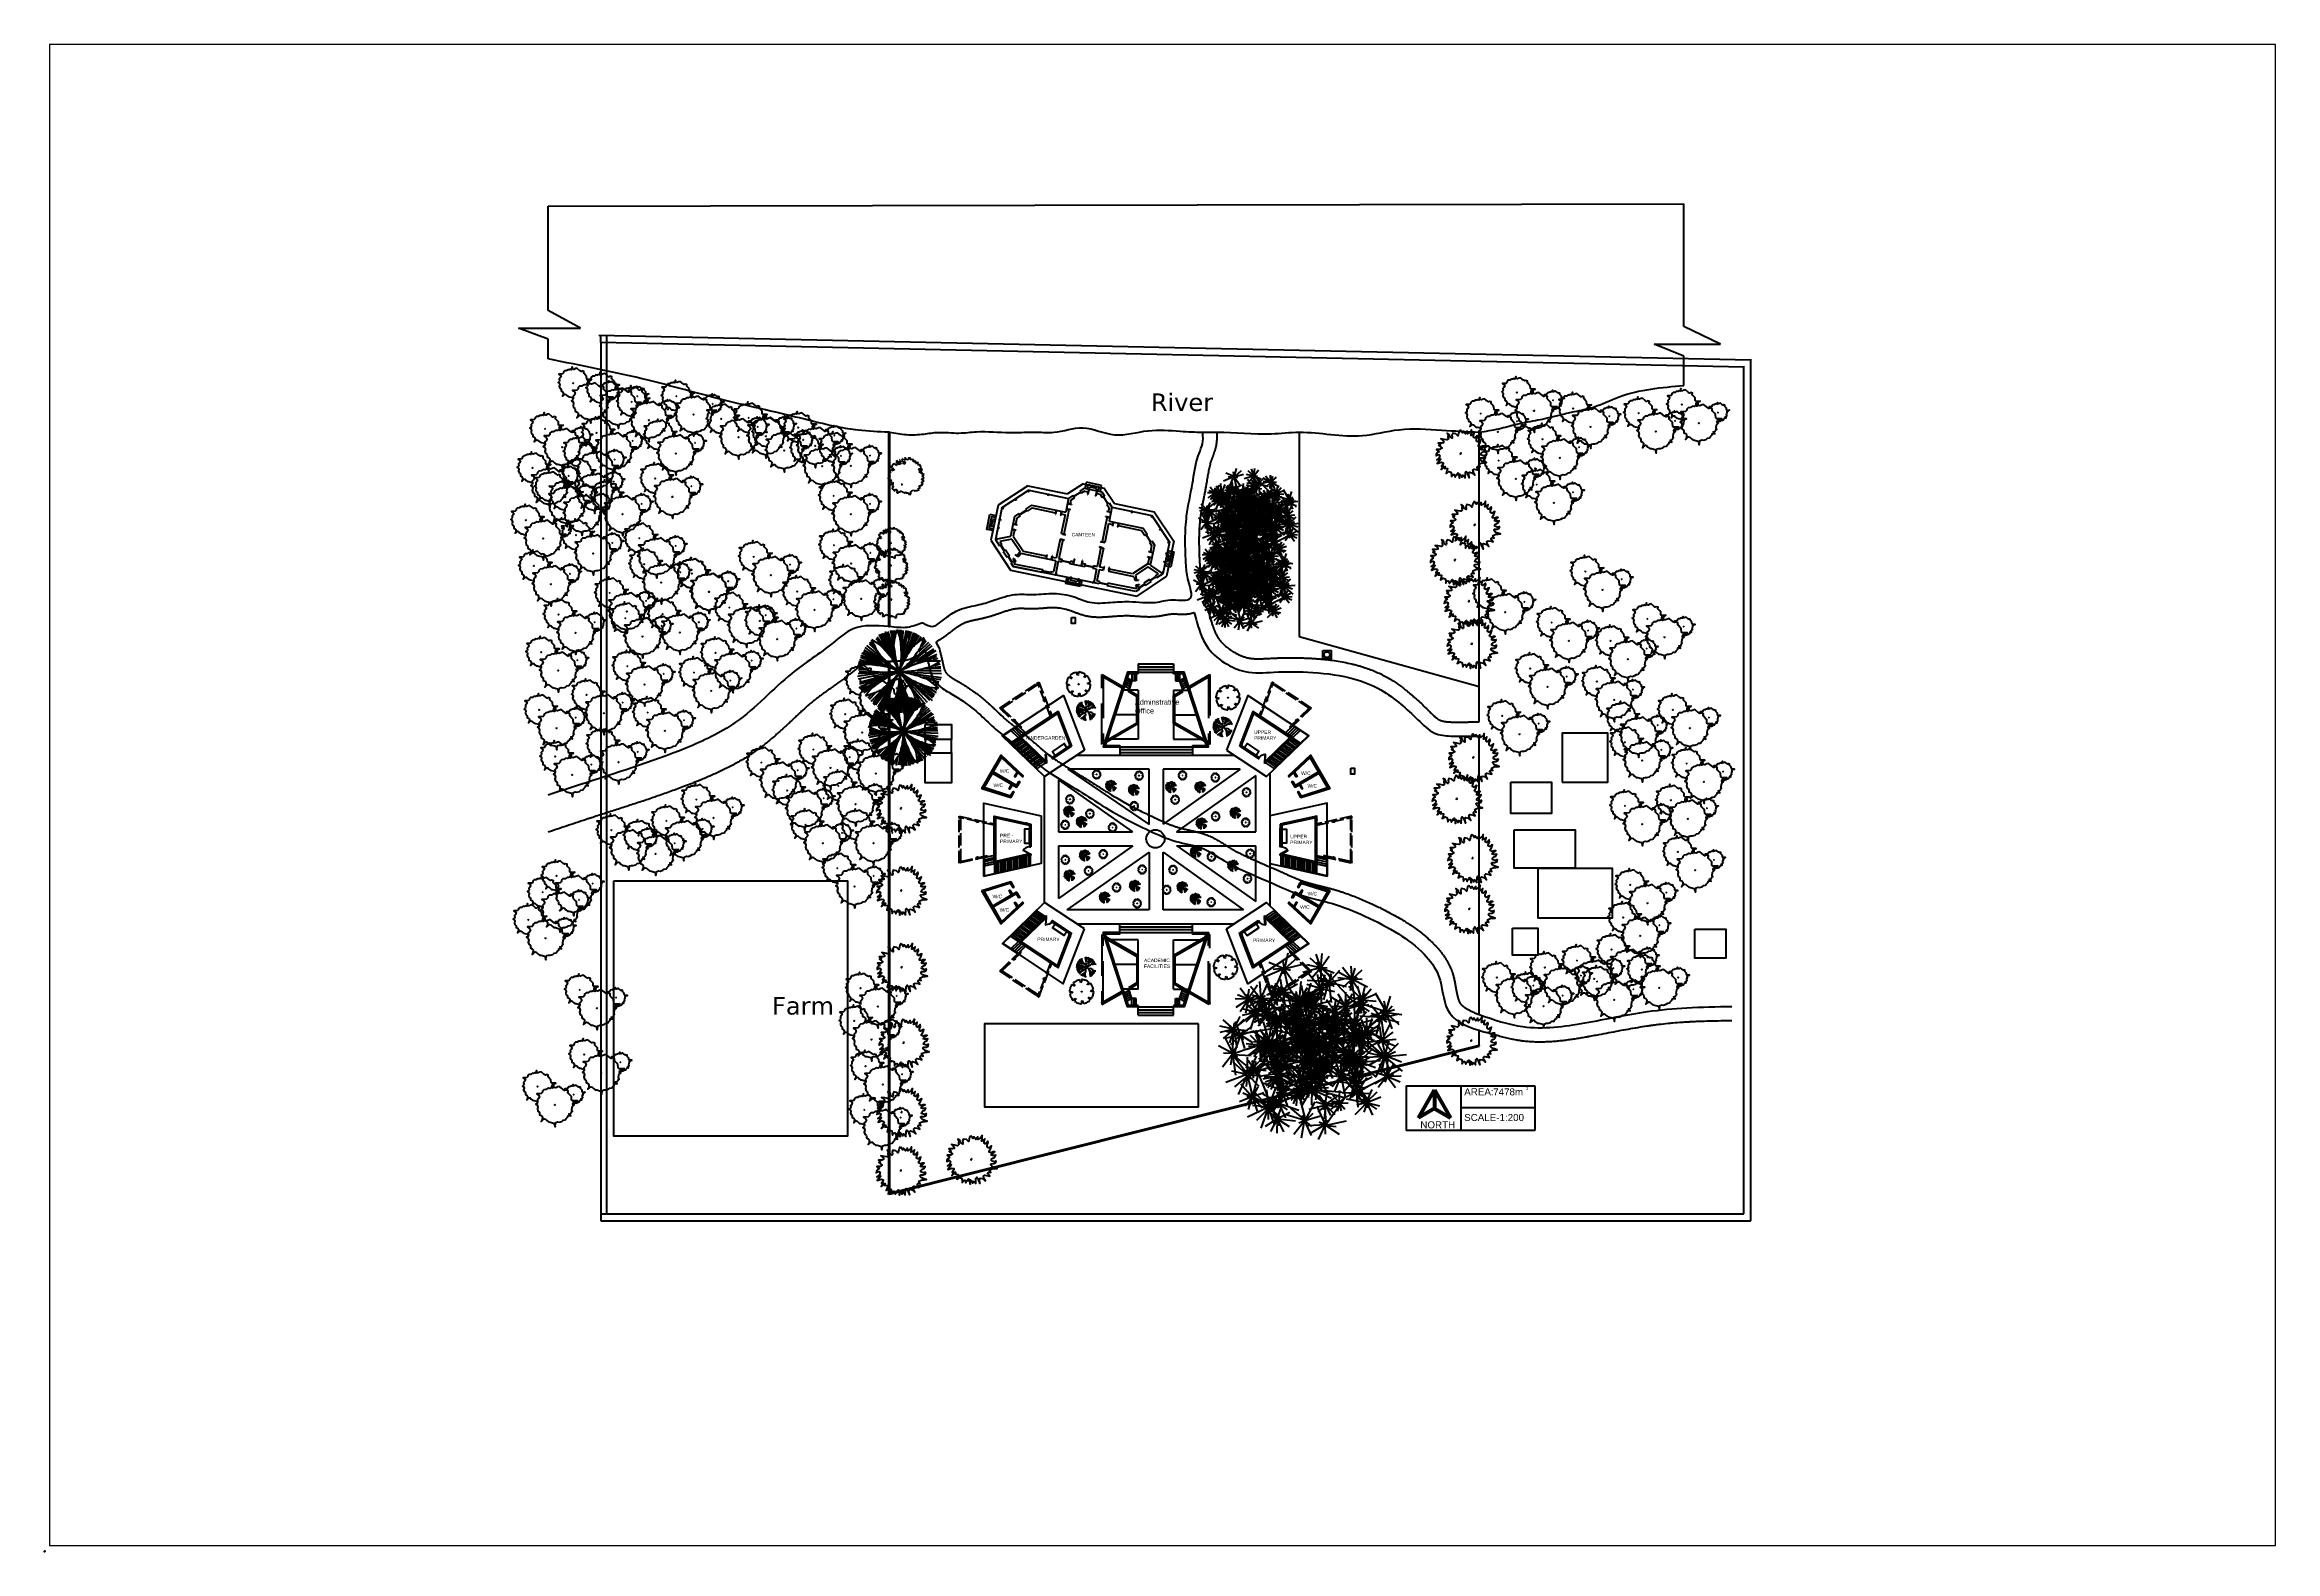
# Paper-space layout 'Layout1' of a CAD drawing. Header units: millimetres. Extents: x 1 to 83102, y 1 to 56151.
# The model-space entities are those that its viewports show. They can reach past a viewport. Long polylines and large blocks are cut down to what shows.
import ezdxf

# ---------------------------------------------------------------- set-up
doc = ezdxf.new("R2010")
doc.units = ezdxf.units.MM
doc.header["$LTSCALE"] = 10
doc.header["$MEASUREMENT"] = 0
for name, pattern in [('ACAD_ISO02W100', [15, 12, -3]), ('ACAD_ISO08W100', [36, 24, -3, 6, -3]), ('BANKLINE1', [5.5, 4, -1.5]), ('DASHED', [0.75, 0.5, -0.25])]:
    doc.linetypes.add(name, pattern=pattern)
for name, color, linetype in [('COLUMN', 5, 'Continuous'), ('contour', 254, 'Continuous'), ('D &W', 26, 'Continuous'), ('First Floor', 7, 'Continuous'), ('High Rise', 255, 'Continuous'), ('XL Transparent', 253, 'Continuous'), ('zelen', 69, 'Continuous')]:
    doc.layers.add(name, color=color, linetype=linetype)
doc.styles.add('HZ', font='')
doc.styles.get("Standard").update_dxf_attribs({"font": 'arial.ttf'})
doc.styles.get('HZ').set_extended_font_data('仿宋_GB2312')

# ---------------------------------------------------------------- blocks, each defined once
blk = doc.blocks.new('contour')
at = {"color": 9, "true_color": 0xc7c8ca}
for points in [[(296848, 171534), (302240, 170286), (307632, 172366), (311677, 173614)], [(296848, 166484), (302240, 164880), (307632, 168068), (308531, 168623), (313025, 170405), (318417, 172188), (323809, 173614)], [(296848, 159889), (300443, 158641), (302240, 158018), (303010, 158641), (307632, 162385), (309789, 163632), (313025, 165504), (318417, 168623), (323809, 170286), (329201, 171950), (334594, 173302), (339986, 168623), (345378, 163632), (350770, 160753), (356163, 158802), (356653, 158641), (361555, 157215), (366947, 156146), (372339, 155720), (377732, 155671), (383124, 155552), (388516, 155477), (393908, 155355), (399301, 155273), (404693, 154898), (410085, 154176), (413680, 153651), (415477, 153373), (420870, 152510), (426262, 151533), (431654, 150431), (437046, 149176), (438844, 148660), (442439, 147591), (447831, 145865), (453223, 143669), (458616, 141293), (463558, 138678), (464008, 137965), (466949, 133688), (469400, 129529)], [(337627, 173614), (339986, 171559), (342682, 168623), (345378, 166128), (348973, 163632), (350770, 162672), (356163, 160412), (361555, 158641), (366947, 157394), (372339, 156937), (377732, 156859), (383124, 156740), (388516, 156694), (393908, 156572), (399301, 156520), (404693, 156146), (410085, 155489), (415477, 154760), (420870, 153936), (422667, 153651), (426262, 153046), (431654, 152041), (437046, 150897), (442439, 149399), (445135, 148660), (447831, 147861), (453223, 145839), (458616, 143669), (464008, 140924), (468052, 138678), (469400, 136807)], [(340756, 173614), (345378, 168623), (350770, 164630), (352568, 163632), (356163, 162022), (361555, 160067), (366947, 158641), (372339, 158154), (377732, 158047), (383124, 157928), (388516, 157911), (393908, 157789), (399301, 157768), (404693, 157394), (410085, 156803), (415477, 156146), (420870, 155362), (426262, 154558), (431654, 153651), (437046, 152618), (442439, 151248), (447831, 149812), (451426, 148660), (453223, 148009), (458616, 145938), (463518, 143669), (464008, 143420), (469400, 140619)], [(343324, 173614), (345378, 171396), (348074, 168623), (350770, 166627), (356163, 163632), (361555, 161493), (366947, 159889), (372339, 159354), (377732, 159250), (383124, 159128), (388516, 159128), (393908, 159007), (399301, 159007), (404693, 158641), (410085, 158116), (415477, 157532), (420870, 156788), (426262, 156070), (431654, 155261), (437046, 154316), (440128, 153651), (442439, 153096), (447831, 151731), (453223, 150116), (457417, 148660), (458616, 148206), (464008, 145915), (468861, 143669), (469400, 143392)], [(345892, 173614), (350770, 168623), (356163, 165296), (359758, 163632), (361555, 162919), (366947, 161137), (372339, 160543), (377732, 160467), (383124, 160346), (388516, 160346), (393908, 160224), (399301, 160224), (404693, 159921), (410085, 159429), (415477, 158919), (417634, 158641), (420870, 158214), (426262, 157583), (431654, 156870), (437046, 155980), (442439, 154945), (447831, 153651), (453223, 152195), (458616, 150475), (463409, 148660), (464008, 148410), (469400, 146165)], [(348459, 173614), (350770, 171250), (353467, 168623), (356163, 166959), (361555, 164325), (363352, 163632), (366947, 162385), (372339, 161731), (377732, 161685), (383124, 161563), (388516, 161563), (393908, 161441), (399301, 161441), (404693, 161201), (410085, 160743), (415477, 160305), (420870, 159669), (426262, 159095), (430306, 158641), (431654, 158480), (437046, 157643), (442439, 156793), (447831, 155647), (453223, 154302), (455534, 153651), (458616, 152743), (464008, 151024), (469400, 148937)], [(351027, 173614), (356163, 168623), (361555, 165712), (366947, 163632), (372339, 162919), (377732, 162902), (383124, 162780), (388516, 162780), (393908, 162658), (399301, 162658), (404693, 162480), (410085, 162056), (415477, 161691), (420870, 161137), (426262, 160607), (431654, 160090), (437046, 159330), (442439, 158641), (447831, 157643), (453223, 156472), (458616, 155077), (464008, 153651), (469400, 151710)], [(353595, 173614), (356163, 171118), (358730, 168623), (361555, 167098), (366947, 164849), (372339, 164108), (377732, 164108), (383124, 163997), (388516, 163997), (393908, 163882), (399301, 163882), (404693, 163757), (406490, 163632), (410085, 163370), (415477, 163078), (420870, 162605), (426262, 162120), (431654, 161700), (437046, 161051), (442439, 160424), (447831, 159601), (453223, 158641), (458616, 157453), (464008, 156146), (469400, 154531)], [(356163, 173614), (361298, 168623), (361555, 168484), (366947, 166067), (372339, 165296), (377732, 165296), (383124, 165215), (388516, 165215), (393908, 165129), (399301, 165129), (404693, 165005), (410085, 164683), (415477, 164442), (420870, 164060), (426262, 163632), (431654, 163310), (437046, 162772), (442439, 162206), (447831, 161521), (453223, 160721), (458616, 159776), (464008, 158641), (469400, 157467)], [(358730, 173614), (361555, 170869), (363981, 168623), (366947, 167284), (372339, 166484), (377732, 166484), (383124, 166432), (388516, 166432), (393908, 166377), (399301, 166377), (404693, 166252), (410085, 165996), (415477, 165790), (420870, 165486), (426262, 165145), (431654, 164920), (437046, 164493), (442439, 164002), (446034, 163632), (447831, 163440), (453223, 162800), (458616, 162044), (464008, 161137), (469400, 160305)], [(361298, 173614), (361555, 173364), (366678, 168623), (366947, 168501), (372339, 167672), (377732, 167672), (383124, 167649), (388516, 167649), (393908, 167625), (399301, 167625), (404693, 167500), (410085, 167310), (415477, 167139), (420870, 166912), (426262, 166657), (431654, 166530), (437046, 166214), (442439, 165850), (447831, 165429), (453223, 164934), (458616, 164345), (464008, 163632), (469400, 163078)], [(363761, 173614), (366947, 170665), (372339, 169077), (377732, 169077), (383124, 169077), (388516, 169077), (393908, 169077), (399301, 169077), (404693, 168861), (410085, 168623), (415477, 168488), (420870, 168338), (426262, 168169), (431654, 168140), (437046, 167935), (442439, 167699), (447831, 167425), (453223, 167104), (458616, 166722), (464008, 166128), (469400, 165850)], [(366212, 173614), (366947, 172933), (372339, 171345), (377732, 171345), (383124, 171345), (388516, 171345), (393908, 171345), (399301, 171345), (404693, 171237), (410085, 171118), (415477, 170987), (420870, 170841), (426262, 170678), (431654, 170678), (437046, 170494), (442439, 170286), (447831, 170049), (453223, 169775), (458616, 169455), (464008, 168623), (469400, 168623)], [(372339, 173614), (377732, 173614), (383124, 173614), (388516, 173614), (393908, 173614), (399301, 173614), (404693, 173614), (410085, 173614), (415477, 173614), (420870, 173614), (426262, 173614), (431654, 173614), (437046, 173614), (442439, 173614), (447831, 173614), (453223, 173614), (458616, 173614), (464008, 173614), (469400, 173614)], [(296848, 152938), (302240, 151512), (304551, 153651), (307632, 156146), (311227, 158641), (313025, 159750), (318417, 163133), (319316, 163632), (323809, 166128), (329201, 168623), (334594, 170183), (336391, 168623), (339986, 165504), (342008, 163632), (345378, 161256), (350770, 158833), (351310, 158641), (356163, 157144), (361555, 155790), (366947, 154898), (372339, 154503), (377732, 154482), (383124, 154364), (388516, 154259), (393908, 154138), (399301, 154025), (404693, 153651), (410085, 152863), (415477, 151987), (420870, 151084), (426262, 150021), (431654, 148821), (432328, 148660), (437046, 147495), (442439, 145808), (447831, 143869), (448321, 143669), (453223, 141590), (458616, 138916), (459065, 138678), (462210, 133688), (464008, 129695), (464547, 128697), (467603, 123706), (469400, 121211)], [(296848, 145808), (302240, 144917), (306284, 148660), (307632, 149908), (312254, 153651), (313025, 154205), (318417, 158142), (319187, 158641), (323809, 161364), (328303, 163632), (329201, 164086), (334594, 166543), (338025, 163632), (339986, 162385), (345378, 158879), (345917, 158641), (350770, 156914), (356163, 155481), (361555, 154364), (366947, 153651), (372339, 153294), (377732, 153286), (383124, 153164), (388516, 153042), (393908, 152920), (399301, 152799), (404693, 152403), (410085, 151549), (415477, 150601), (420870, 149658), (425588, 148660), (426262, 148509), (431654, 147211), (437046, 145832), (442439, 144026), (443419, 143669), (447831, 141942), (453223, 139510), (454882, 138678), (457717, 133688), (458616, 131192), (459596, 128697), (461851, 123706), (464008, 119714), (464682, 118715), (468726, 113725), (469400, 112893)], [(296848, 139302), (299544, 138678), (302240, 138124), (302779, 138678), (307632, 143669), (313025, 148660), (318417, 153096), (319187, 153651), (323809, 156645), (327404, 158641), (329201, 159549), (334594, 162385), (339986, 159265), (340966, 158641), (345378, 156503), (350770, 154994), (356163, 153817), (357061, 153651), (361555, 152958), (366947, 152403), (372339, 152106), (377732, 152068), (383124, 151947), (388516, 151825), (393908, 151703), (399301, 151581), (404693, 151155), (410085, 150236), (415477, 149215), (418559, 148660), (420870, 148220), (426262, 146996), (431654, 145601), (437046, 144168), (438517, 143669), (442439, 142190), (447831, 140022), (450735, 138678), (453223, 133688), (454694, 128697), (456655, 123706), (458616, 119714), (459155, 118715), (461986, 113725), (464008, 110730), (465548, 108734), (469400, 104575)], [(296848, 133133), (302240, 132579), (303438, 133688), (307632, 138055), (308232, 138678), (313025, 143115), (313624, 143669), (318417, 147662), (319615, 148660), (323809, 151836), (326505, 153651), (329201, 155314), (334594, 158226), (339986, 156146), (345378, 154126), (347535, 153651), (350770, 153052), (356163, 152202), (361555, 151571), (366947, 151155), (372339, 150918), (377732, 150851), (383124, 150729), (388516, 150608), (393908, 150486), (399301, 150364), (404693, 149908), (410085, 148923), (411433, 148660), (415477, 147828), (420870, 146752), (426262, 145484), (431654, 143991), (432853, 143669), (437046, 142465), (442439, 140342), (446483, 138678), (447831, 135684), (448730, 133688), (450078, 128697), (451606, 123706), (453223, 118715), (455245, 113725), (457845, 108734), (458616, 107486), (461312, 103743), (464008, 101248), (466704, 98752), (469400, 96257)], [(296848, 127449), (302240, 127033), (304038, 128697), (307632, 132024), (309430, 133688), (313025, 137431), (314103, 138678), (318417, 142671), (319615, 143669), (323809, 147163), (325831, 148660), (329201, 150928), (333823, 153651), (334594, 154067), (336391, 153651), (339986, 153027), (345378, 151749), (350770, 151056), (356163, 150592), (361555, 150185), (366947, 149908), (372339, 149729), (377732, 149634), (383124, 149512), (388516, 149390), (393908, 149269), (399301, 149147), (404693, 148660), (410085, 147609), (415477, 146442), (420870, 145284), (426262, 143972), (427340, 143669), (431654, 142421), (437046, 140744), (442024, 138678), (442439, 137847), (444513, 133688), (445380, 128697), (446213, 123706), (447232, 118715), (447831, 116220), (448505, 113725), (450142, 108734), (453223, 103743), (457717, 98752), (458616, 97754), (462210, 93762), (464008, 92098), (468322, 88771), (469400, 87939)], [(296848, 121488), (302240, 121488), (304936, 123706), (307632, 126202), (310329, 128697), (313025, 131192), (315182, 133688), (318417, 137431), (319615, 138678), (323809, 142172), (325607, 143669), (329201, 146391), (332572, 148660), (334594, 149908), (339986, 149908), (345378, 149373), (350770, 149059), (356163, 148982), (361555, 148799), (366947, 148660), (372339, 148541), (377732, 148422), (383124, 148295), (388516, 148173), (393908, 148051), (399301, 147911), (404693, 147380), (410085, 146296), (415477, 145055), (420870, 143816), (421469, 143669), (426262, 142459), (431654, 140862), (437046, 139023), (437876, 138678), (440192, 133688), (440478, 128697), (440821, 123706), (441240, 118715), (441840, 113725), (442439, 111229), (443113, 108734), (444750, 103743), (447831, 99750), (448730, 98752), (453223, 93762), (458616, 88771), (464008, 83780), (469400, 79621)], [(296848, 115943), (302240, 115943), (305610, 118715), (307632, 120379), (311677, 123706), (313025, 124954), (316620, 128697), (318417, 130836), (320813, 133688), (323809, 136807), (325427, 138678), (329201, 141854), (331598, 143669), (334594, 145749), (339986, 146788), (345378, 146996), (350770, 147124), (356163, 147329), (361555, 147377), (366947, 147412), (372339, 147353), (377732, 147234), (383124, 147078), (388516, 146956), (393908, 146834), (399301, 146664), (404693, 146101), (410085, 144983), (415477, 143669), (420870, 142386), (426262, 140947), (431654, 139302), (433452, 138678), (435576, 133688), (435698, 128697), (435698, 123706), (435802, 118715), (436148, 113725), (436148, 108734), (436597, 103743), (437046, 102745), (440128, 98752), (442439, 95758), (444236, 93762), (447831, 89769), (448909, 88771), (453223, 84778), (454122, 83780), (458616, 79621), (459694, 78789), (464008, 74797), (465356, 73798), (469400, 71303)], [(296848, 110397), (302240, 110397), (306862, 113725), (307632, 114348), (313025, 118715), (317818, 123706), (318417, 124330), (322611, 128697), (323809, 130123), (326805, 133688), (329201, 136540), (330819, 138678), (334594, 141590), (339986, 143669), (345378, 144620), (350770, 145205), (356163, 145665), (361555, 145951), (366947, 146165), (372339, 146165), (377732, 146046), (383124, 145860), (388516, 145739), (393908, 145617), (399301, 145416), (404693, 144821), (410085, 143669), (415477, 142320), (420870, 140960), (426262, 139435), (428713, 138678), (430756, 133688), (431205, 128697), (431239, 123706), (431654, 118715), (431654, 113725), (431654, 108734), (432104, 103743), (434105, 98752), (435968, 93762), (437046, 91765), (439743, 88771), (442439, 85776), (444236, 83780), (447831, 79787), (448909, 78789), (453223, 74797), (454302, 73798), (458616, 70471), (460772, 68808), (464008, 66312), (468052, 63817), (469400, 62985)], [(296848, 104367), (302240, 104367), (307632, 108110), (308403, 108734), (313025, 112477), (314373, 113725), (318417, 117468), (319765, 118715), (323809, 122993), (324483, 123706), (328602, 128697), (329201, 129410), (332437, 133688), (334594, 136540), (336391, 138678), (339986, 140550), (345378, 142243), (350770, 143285), (353467, 143669), (356163, 144002), (361555, 144525), (366947, 144917), (372339, 144976), (377732, 144857), (383124, 144643), (388516, 144521), (393908, 144400), (399301, 144168), (403615, 143669), (404693, 143544), (410085, 142356), (415477, 140971), (420870, 139534), (423811, 138678), (426262, 133688), (426711, 128697), (427092, 123706), (427506, 118715), (427803, 113725), (427803, 108734), (428188, 103743), (429580, 98752), (430756, 93762), (431654, 91266), (432853, 88771), (435249, 83780), (437046, 80786), (439203, 78789), (442439, 75046), (443517, 73798), (447831, 69806), (448909, 68808), (453223, 64815), (454571, 63817), (458616, 60822), (461312, 58826), (464008, 57162), (469400, 54667)], [(296848, 90434), (302240, 88771), (305475, 93762), (307632, 97089), (308531, 98752), (310329, 103743), (313025, 105882), (316106, 108734), (318417, 110873), (321498, 113725), (323809, 115863), (326505, 118715), (329201, 121567), (330999, 123706), (334594, 128697), (338189, 133688), (339986, 135827), (342382, 138678), (345378, 139867), (350770, 141366), (356163, 142381), (361555, 143115), (366947, 143669), (372339, 143788), (377732, 143669), (383124, 143432), (388516, 143304), (393908, 143170), (399301, 142939), (404693, 142297), (410085, 141042), (415477, 139623), (418909, 138678), (420870, 135351), (421768, 133688), (422218, 128697), (422944, 123706), (423358, 118715), (423773, 113725), (424105, 108734), (424465, 103743), (425432, 98752), (426262, 93762), (427733, 88771), (429258, 83780), (431055, 78789), (431654, 77542), (433965, 73798), (437046, 68808), (441091, 63817), (442439, 62569), (446483, 58826), (447831, 57578), (453223, 53835), (458616, 50841), (462210, 48845), (464008, 48013), (469400, 46349)], [(296848, 75462), (299544, 73798), (302240, 71303), (304038, 73798), (307632, 77126), (308980, 78789), (311677, 83780), (313025, 86275), (314103, 88771), (315721, 93762), (317518, 98752), (318417, 103743), (323809, 108734), (329201, 113725), (333246, 118715), (334594, 120379), (337290, 123706), (339986, 127033), (341184, 128697), (344180, 133688), (345378, 135114), (348374, 138678), (350770, 139446), (356163, 140771), (361555, 141728), (366947, 142452), (372339, 142600), (377732, 142452), (383124, 142243), (388516, 142087), (393908, 141922), (399301, 141722), (404693, 141049), (410085, 139729), (414007, 138678), (415477, 136540), (417275, 133688), (417724, 128697), (418623, 123706), (419211, 118715), (419714, 113725), (420485, 108734), (420870, 103743), (421284, 98752), (421768, 93762), (422487, 88771), (423566, 83780), (424914, 78789), (426262, 73798), (428059, 68808), (430576, 63817), (431654, 61321), (432733, 58826), (437046, 53835), (442439, 48845), (447831, 45101), (450527, 43854), (453223, 42856), (458616, 40859), (464008, 38863), (469400, 37199)], [(334594, 23891), (334594, 28881), (334594, 33872), (334594, 38863), (329201, 38863), (323809, 38863), (318417, 43854), (318417, 48845), (318417, 53835), (318417, 58826), (318417, 63817), (318417, 68808), (320214, 73798), (322461, 78789), (323809, 83780), (324888, 88771), (325607, 93762), (326505, 98752), (326890, 103743), (329201, 106238), (331512, 108734), (334594, 112061), (336134, 113725), (339986, 118715), (344030, 123706), (345378, 125702), (347176, 128697), (350171, 133688), (350770, 134401), (354365, 138678), (356163, 139161), (361555, 140342), (366947, 141235), (372339, 141411), (377732, 141235), (383124, 141055), (388516, 140869), (393908, 140675), (399301, 140504), (404693, 139801), (409105, 138678), (410085, 137253), (412536, 133688), (413404, 128697), (414233, 123706), (415063, 118715), (415477, 116220), (415863, 113725), (416633, 108734), (417018, 103743), (417137, 98752), (417275, 93762), (417438, 88771), (417874, 83780), (418174, 78789), (418559, 73798), (419329, 68808), (420870, 63817), (423027, 58826), (424914, 53835), (426262, 51340), (427610, 48845), (430306, 43854), (431654, 42190), (435249, 38863), (437046, 37199), (442439, 33872), (447831, 32209), (453223, 28881), (458616, 25554), (464008, 23891)], [(383124, 23891), (377732, 28881), (372339, 33872), (366947, 38863), (361555, 42190), (358859, 43854), (356163, 45517), (352568, 48845), (350770, 50508), (347176, 53835), (345378, 56331), (343581, 58826), (339986, 63817), (336391, 68808), (335942, 73798), (335942, 78789), (335672, 83780), (335672, 88771), (335672, 93762), (335492, 98752), (335492, 103743), (339216, 108734), (339986, 109566), (343838, 113725), (345378, 115721), (347400, 118715), (350171, 123706), (350770, 124704), (353167, 128697), (355623, 133688), (356163, 134311), (360357, 138678), (361555, 138956), (366947, 140017), (372339, 140223), (377732, 140017), (383124, 139867), (388516, 139652), (393908, 139427), (399301, 139287), (403794, 138678), (404693, 138055), (407838, 133688), (409187, 128697), (410085, 123706), (410915, 118715), (412011, 113725), (412781, 108734), (413321, 103743), (412989, 98752), (412781, 93762), (412536, 88771), (412242, 83780), (411433, 78789), (410856, 73798), (410984, 68808), (411883, 63817), (412242, 58826), (413321, 53835), (414399, 48845), (415477, 46349), (416825, 43854), (418174, 38863), (420870, 33872), (423566, 28881), (426262, 23891)], [(366947, 138800), (372339, 139035), (377732, 138800), (383124, 138678), (388516, 137569), (393908, 136460), (399301, 135559), (401997, 133688), (404693, 128697), (405937, 123706), (406767, 118715), (408011, 113725), (408930, 108734), (409700, 103743), (408841, 98752), (408288, 93762), (407634, 88771), (406490, 83780), (405292, 78789), (404693, 77126), (401997, 73798), (400649, 68808), (399301, 63817), (399301, 58826), (393908, 53835), (388516, 53835), (383124, 53835), (377732, 53835), (372339, 53835), (366947, 55499), (363352, 58826), (361555, 60490), (357960, 63817), (356163, 66312), (354365, 68808), (350770, 73798), (349422, 78789), (347535, 83780), (346457, 88771), (345378, 93762), (344479, 98752), (343838, 103743), (345378, 106238), (347176, 108734), (350770, 113725), (354141, 118715), (356163, 122458), (356837, 123706), (359158, 128697), (361555, 133688), (366348, 138678), (366947, 138800)], [(372339, 134311), (377732, 133688), (383124, 130360), (388516, 128697), (393908, 125370), (396605, 123706), (399301, 122043), (400841, 118715), (403152, 113725), (404693, 110397), (405078, 108734), (405848, 103743), (404693, 98752), (402896, 93762), (400379, 88771), (399301, 87107), (393908, 83780), (388516, 80453), (383124, 78789), (377732, 75462), (375036, 73798), (372339, 72135), (366947, 73798), (362903, 78789), (361555, 81285), (360207, 83780), (357241, 88771), (356163, 91266), (355264, 93762), (353467, 98752), (352568, 103743), (355392, 108734), (356163, 109982), (358185, 113725), (360881, 118715), (361555, 119963), (363352, 123706), (365599, 128697), (366947, 132024), (369643, 133688), (372339, 134311)], [(366947, 117052), (372339, 118715), (377732, 117052), (383124, 113725), (388516, 112061), (393908, 108734), (399301, 103743), (393908, 100416), (391212, 98752), (388516, 97089), (383124, 95425), (380428, 93762), (377732, 92098), (372339, 90434), (366947, 90434), (365150, 93762), (362633, 98752), (361555, 101248), (360785, 103743), (361555, 105407), (363096, 108734), (365407, 113725), (366947, 117052)]]:
    blk.add_lwpolyline(points, dxfattribs=at)
blk = doc.blocks.new('DADA')
at = {"layer": 'D &W'}
for p, q in [((3991.45, 3694.9), (3991.45, 3695.5)), ((3991.45, 3695.5), (3991.49, 3695.5)), ((3991.45, 3694.9), (3991.49, 3694.9)), ((3991.49, 3694.9), (3991.49, 3695.5)), ((3992.61, 3694.9), (3992.61, 3695.5)), ((3992.65, 3695.5), (3992.61, 3695.5)), ((3992.65, 3694.9), (3992.61, 3694.9)), ((3992.65, 3694.9), (3992.65, 3695.5))]:
    blk.add_line(p, q, dxfattribs=at)
blk = doc.blocks.new('SDAWDA')
at = {"layer": 'D &W'}
h = blk.add_hatch(color=0, dxfattribs=at)
h.dxf.hatch_style = 1
h.paths.add_polyline_path([(3989.8, 3694.9), (3989.76, 3694.9), (3989.76, 3694.86), (3989.8, 3694.86)])
h.paths.add_polyline_path([(3990.96, 3694.86), (3990.96, 3694.9), (3990.92, 3694.9), (3990.92, 3694.86)])
for p, q in [((3989.76, 3694.9), (3990.96, 3694.9)), ((3989.76, 3694.9), (3989.76, 3694.86)), ((3989.76, 3694.86), (3990.96, 3694.86)), ((3989.8, 3694.9), (3989.8, 3694.86)), ((3990.92, 3694.9), (3990.92, 3694.86)), ((3990.96, 3694.9), (3990.96, 3694.86))]:
    blk.add_line(p, q, dxfattribs=at)
blk = doc.blocks.new('ASDAW')
at = {"layer": 'D &W'}
for p, q in [((3995.81, 3694.88), (3995.81, 3695.28)), ((3995.81, 3695.28), (3995.85, 3695.28)), ((3995.85, 3694.88), (3995.81, 3694.88)), ((3995.85, 3694.88), (3995.85, 3695.28)), ((3996.57, 3694.88), (3996.57, 3695.28)), ((3996.61, 3695.28), (3996.57, 3695.28)), ((3996.61, 3694.88), (3996.57, 3694.88)), ((3996.61, 3694.88), (3996.61, 3695.28))]:
    blk.add_line(p, q, dxfattribs=at)
blk = doc.blocks.new('AAAAAA')
at = {"layer": 'D &W'}
for p, q in [((3982.29, 3694.88), (3982.29, 3695.28)), ((3982.29, 3695.28), (3982.33, 3695.28)), ((3982.29, 3694.88), (3982.33, 3694.88)), ((3982.33, 3694.88), (3982.33, 3695.28)), ((3982.95, 3694.88), (3982.95, 3695.28)), ((3982.99, 3695.28), (3982.95, 3695.28)), ((3982.95, 3694.88), (3982.99, 3694.88)), ((3982.99, 3694.88), (3982.99, 3695.28))]:
    blk.add_line(p, q, dxfattribs=at)
blk = doc.blocks.new('ASDA')
h = blk.add_hatch(color=0)
h.dxf.hatch_style = 1
h.paths.add_polyline_path([(3984.23, 3699.56), (3984.19, 3699.56), (3984.19, 3699.52), (3984.23, 3699.52)])
h.paths.add_polyline_path([(3985.35, 3699.52), (3985.35, 3699.56), (3985.31, 3699.56), (3985.31, 3699.52)])
at = {"layer": 'D &W'}
for p, q in [((3984.19, 3699.56), (3985.35, 3699.56)), ((3984.19, 3699.56), (3984.19, 3699.52)), ((3984.19, 3699.52), (3985.35, 3699.52)), ((3984.23, 3699.56), (3984.23, 3699.52)), ((3985.31, 3699.56), (3985.31, 3699.52)), ((3985.35, 3699.56), (3985.35, 3699.52))]:
    blk.add_line(p, q, dxfattribs=at)
blk = doc.blocks.new('12355')
at = {"layer": 'D &W'}
for p, q in [((3982.65, 3699.96), (3982.38, 3700.23)), ((3983.2, 3701.05), (3983.47, 3700.78))]:
    blk.add_line(p, q, dxfattribs=at)
at = {"layer": 'D &W', "rotation": 45}
blk.add_blockref('ASDA', (3781.24, -1733.13), dxfattribs=at)
blk = doc.blocks.new('AAAW')
at = {"layer": 'D &W'}
h = blk.add_hatch(color=256, dxfattribs=at)
h.dxf.hatch_style = 1
h.paths.add_polyline_path([(3980.77, 3695.33), (3980.74, 3695.3), (3980.77, 3695.28), (3980.79, 3695.3)])
h.paths.add_polyline_path([(3981.39, 3694.65), (3981.42, 3694.62), (3981.45, 3694.65), (3981.42, 3694.68)])
at = {"layer": 'COLUMN', "color": 1}
for p, q in [((3980.89, 3695.45), (3980.62, 3695.18)), ((3981.57, 3694.77), (3981.3, 3694.5))]:
    blk.add_line(p, q, dxfattribs=at)
at = {"layer": 'D &W'}
for p, q in [((3981.42, 3694.62), (3980.74, 3695.3)), ((3981.45, 3694.65), (3980.77, 3695.33)), ((3980.79, 3695.3), (3980.77, 3695.28)), ((3981.42, 3694.68), (3981.39, 3694.65)), ((3981.45, 3694.65), (3981.42, 3694.62))]:
    blk.add_line(p, q, dxfattribs=at)
blk = doc.blocks.new('asdawd')
at = {"color": 3, "linetype": 'BANKLINE1', "ltscale": 0.2}
for p, q in [((4114.23, 3769.4), (4112.35, 3767.53)), ((4114.23, 3769.4), (4117.29, 3769.4)), ((4117.29, 3769.4), (4119.17, 3767.53)), ((4106.55, 3767.53), (4102.97, 3763.95)), ((4106.55, 3767.53), (4112.35, 3767.53)), ((4119.17, 3767.53), (4124.97, 3767.53)), ((4124.97, 3767.53), (4128.55, 3763.95)), ((4102.97, 3763.95), (4102.97, 3758.85)), ((4128.55, 3763.95), (4128.55, 3758.85)), ((4102.97, 3758.85), (4106.57, 3755.24)), ((4128.55, 3758.85), (4124.95, 3755.24)), ((4106.57, 3755.24), (4124.95, 3755.24))]:
    blk.add_line(p, q, dxfattribs=at)
for p, q in [((4114.48, 3768.8), (4113.95, 3768.28)), ((4114.63, 3768.42), (4114.22, 3768.01)), ((4114.48, 3768.8), (4117.05, 3768.8)), ((4114.63, 3768.42), (4115.16, 3768.42)), ((4116.86, 3769.7), (4114.66, 3769.7)), ((4114.66, 3768.8), (4114.66, 3769.7)), ((4116.56, 3769.4), (4114.96, 3769.4)), ((4114.96, 3768.8), (4114.96, 3769.4)), ((4116.26, 3769.1), (4115.26, 3769.1)), ((4115.26, 3768.8), (4115.26, 3769.1)), ((4116.26, 3768.8), (4116.26, 3769.1)), ((4116.36, 3768.42), (4116.89, 3768.42)), ((4116.56, 3768.8), (4116.56, 3769.4)), ((4116.86, 3768.8), (4116.86, 3769.7)), ((4116.89, 3768.42), (4117.3, 3768.01)), ((4117.05, 3768.8), (4117.57, 3768.28)), ((4106.8, 3766.93), (4103.57, 3763.7)), ((4106.8, 3766.93), (4112.6, 3766.93)), ((4107.63, 3764.93), (4106.91, 3764.2)), ((4107.63, 3764.93), (4112.6, 3764.93)), ((4113.13, 3767.46), (4112.6, 3766.93)), ((4112.6, 3766.93), (4112.6, 3766.19)), ((4112.6, 3766.72), (4112.6, 3764.93)), ((4112.6, 3765.47), (4112.6, 3764.93)), ((4113.4, 3767.19), (4112.98, 3766.77)), ((4112.98, 3766.77), (4112.98, 3766.23)), ((4112.98, 3765.43), (4112.98, 3764.55)), ((4118.12, 3767.19), (4118.54, 3766.77)), ((4118.39, 3767.46), (4118.92, 3766.93)), ((4118.54, 3766.77), (4118.54, 3766.23)), ((4118.54, 3765.43), (4118.54, 3764.55)), ((4118.92, 3766.93), (4124.72, 3766.93)), ((4118.92, 3766.93), (4118.92, 3766.19)), ((4118.92, 3766.72), (4118.92, 3764.93)), ((4118.92, 3765.47), (4118.92, 3764.93)), ((4118.92, 3764.93), (4123.89, 3764.93)), ((4123.89, 3764.93), (4124.62, 3764.2)), ((4124.72, 3766.93), (4127.95, 3763.7)), ((4103.57, 3763.7), (4103.57, 3759.1)), ((4106.09, 3763.38), (4105.57, 3762.87)), ((4105.57, 3762.87), (4105.57, 3759.93)), ((4106.36, 3763.12), (4105.95, 3762.71)), ((4105.95, 3762.71), (4105.95, 3761.8)), ((4107.79, 3764.55), (4107.18, 3763.94)), ((4107.79, 3764.55), (4111.2, 3764.55)), ((4112, 3764.55), (4112.6, 3764.55)), ((4112.6, 3764.55), (4112.6, 3761.8)), ((4112.98, 3764.55), (4112.98, 3761.8)), ((4118.54, 3764.55), (4118.54, 3761.8)), ((4118.92, 3764.55), (4119.52, 3764.55)), ((4118.92, 3764.55), (4118.92, 3761.8)), ((4120.32, 3764.55), (4123.74, 3764.55)), ((4123.74, 3764.55), (4124.35, 3763.94)), ((4125.17, 3763.12), (4125.57, 3762.71)), ((4125.44, 3763.38), (4125.95, 3762.87)), ((4125.57, 3762.71), (4125.57, 3761.8)), ((4125.95, 3762.87), (4125.95, 3759.93)), ((4127.95, 3763.7), (4127.95, 3759.1)), ((4127.95, 3762.5), (4128.85, 3762.5)), ((4127.95, 3762.2), (4128.55, 3762.2)), ((4127.95, 3761.9), (4128.25, 3761.9)), ((4128.25, 3761.9), (4128.25, 3760.9)), ((4128.55, 3762.2), (4128.55, 3760.6)), ((4128.85, 3762.5), (4128.85, 3760.3)), ((4105.57, 3759.93), (4103.57, 3759.1)), ((4103.57, 3759.1), (4104.33, 3758.34)), ((4105.86, 3759.63), (4104.24, 3758.96)), ((4104.24, 3758.96), (4104.59, 3758.61)), ((4105.86, 3759.63), (4107.36, 3758.14)), ((4105.95, 3761), (4105.95, 3760.08)), ((4105.95, 3760.08), (4107.81, 3758.22)), ((4112.6, 3761), (4112.6, 3758.22)), ((4112.98, 3761), (4112.98, 3758.22)), ((4118.54, 3761), (4118.54, 3758.22)), ((4118.92, 3761), (4118.92, 3758.22)), ((4125.57, 3760.08), (4123.71, 3758.22)), ((4125.66, 3759.63), (4124.16, 3758.14)), ((4125.57, 3761), (4125.57, 3760.08)), ((4125.66, 3759.63), (4127.28, 3758.96)), ((4125.95, 3759.93), (4127.95, 3759.1)), ((4127.28, 3758.96), (4126.93, 3758.61)), ((4127.95, 3759.1), (4127.2, 3758.34)), ((4127.95, 3760.9), (4128.25, 3760.9)), ((4127.95, 3760.6), (4128.55, 3760.6)), ((4127.95, 3760.3), (4128.85, 3760.3)), ((4105, 3757.66), (4105.71, 3756.96)), ((4105.27, 3757.93), (4105.98, 3757.22)), ((4106.39, 3756.28), (4106.82, 3755.84)), ((4106.66, 3756.55), (4106.69, 3756.52)), ((4106.81, 3756.81), (4106.69, 3756.52)), ((4119.32, 3755.84), (4106.82, 3755.84)), ((4106.82, 3755.84), (4111, 3755.84)), ((4107.04, 3756.71), (4106.84, 3756.22)), ((4106.84, 3756.22), (4111, 3756.22)), ((4107.36, 3758.14), (4107.08, 3757.45)), ((4107.51, 3757.84), (4107.31, 3757.36)), ((4112.6, 3757.84), (4107.51, 3757.84)), ((4111.2, 3758.22), (4107.81, 3758.22)), ((4112.6, 3758.22), (4112, 3758.22)), ((4112.2, 3756.22), (4112.6, 3756.22)), ((4112.6, 3757.84), (4112.6, 3756.22)), ((4113.47, 3758.22), (4112.98, 3758.22)), ((4112.98, 3758.22), (4113.47, 3758.22)), ((4113.47, 3757.84), (4112.98, 3757.84)), ((4112.98, 3757.84), (4112.98, 3755.84)), ((4114.62, 3755.84), (4114.62, 3754.94)), ((4115.16, 3758.22), (4114.67, 3758.22)), ((4114.67, 3758.22), (4115.16, 3758.22)), ((4116.85, 3757.84), (4114.67, 3757.84)), ((4114.92, 3755.84), (4114.92, 3755.24)), ((4115.22, 3755.84), (4115.22, 3755.54)), ((4116.22, 3755.54), (4115.22, 3755.54)), ((4116.22, 3755.84), (4116.22, 3755.54)), ((4116.85, 3758.22), (4116.36, 3758.22)), ((4116.36, 3758.22), (4116.85, 3758.22)), ((4116.52, 3755.84), (4116.52, 3755.24)), ((4116.82, 3755.84), (4116.82, 3754.94)), ((4118.54, 3758.22), (4118.05, 3758.22)), ((4118.05, 3758.22), (4118.54, 3758.22)), ((4118.54, 3757.84), (4118.05, 3757.84)), ((4118.54, 3757.84), (4118.54, 3755.84)), ((4119.52, 3758.22), (4118.92, 3758.22)), ((4119.52, 3757.84), (4118.92, 3757.84)), ((4118.92, 3757.84), (4118.92, 3756.22)), ((4119.32, 3756.22), (4118.92, 3756.22)), ((4123.71, 3758.22), (4120.32, 3758.22)), ((4124.01, 3757.84), (4120.32, 3757.84)), ((4124.68, 3756.22), (4120.52, 3756.22)), ((4124.7, 3755.84), (4120.52, 3755.84)), ((4124.01, 3757.84), (4124.21, 3757.36)), ((4124.16, 3758.14), (4124.44, 3757.45)), ((4124.48, 3756.71), (4124.68, 3756.22)), ((4125.13, 3756.28), (4124.7, 3755.84)), ((4124.71, 3756.81), (4124.83, 3756.52)), ((4124.86, 3756.55), (4124.83, 3756.52)), ((4126.25, 3757.93), (4125.54, 3757.22)), ((4126.52, 3757.66), (4125.81, 3756.96)), ((4116.82, 3754.94), (4114.62, 3754.94)), ((4116.52, 3755.24), (4114.92, 3755.24))]:
    blk.add_line(p, q)
at = {"layer": 'COLUMN'}
for points in [[(4105.35, 3765.26), (4105.24, 3765.15), (4105.13, 3765.26), (4105.24, 3765.37)], [(4106.91, 3766.82), (4106.8, 3766.72), (4106.7, 3766.82), (4106.8, 3766.93)], [(4109.78, 3766.78), (4109.63, 3766.78), (4109.63, 3766.93), (4109.78, 3766.93)], [(4121.75, 3766.78), (4121.9, 3766.78), (4121.9, 3766.93), (4121.75, 3766.93)], [(4124.61, 3766.82), (4124.72, 3766.72), (4124.83, 3766.82), (4124.72, 3766.93)], [(4126.18, 3765.26), (4126.28, 3765.15), (4126.39, 3765.26), (4126.28, 3765.37)], [(4103.78, 3763.7), (4103.68, 3763.59), (4103.57, 3763.7), (4103.68, 3763.8)], [(4103.72, 3761.9), (4103.57, 3761.9), (4103.57, 3762.05), (4103.72, 3762.05)], [(4127.74, 3763.7), (4127.85, 3763.59), (4127.95, 3763.7), (4127.85, 3763.8)], [(4127.8, 3761.9), (4127.95, 3761.9), (4127.95, 3762.05), (4127.8, 3762.05)], [(4103.72, 3760.9), (4103.57, 3760.9), (4103.57, 3760.75), (4103.72, 3760.75)], [(4103.72, 3759.31), (4103.57, 3759.31), (4103.57, 3759.16), (4103.72, 3759.16)], [(4127.8, 3760.9), (4127.95, 3760.9), (4127.95, 3760.75), (4127.8, 3760.75)], [(4127.8, 3759.31), (4127.95, 3759.31), (4127.95, 3759.16), (4127.8, 3759.16)], [(4112.98, 3755.99), (4113.13, 3755.99), (4113.13, 3755.84), (4112.98, 3755.84)], [(4115.07, 3755.99), (4115.22, 3755.99), (4115.22, 3755.84), (4115.07, 3755.84)], [(4116.22, 3755.99), (4116.37, 3755.99), (4116.37, 3755.84), (4116.22, 3755.84)], [(4118.39, 3755.99), (4118.54, 3755.99), (4118.54, 3755.84), (4118.39, 3755.84)]]:
    blk.add_lwpolyline(points, close=True, dxfattribs=at)
at = {"layer": 'D &W'}
for p, q in [((4115.16, 3768.64), (4115.16, 3768.8)), ((4116.36, 3768.64), (4116.36, 3768.8)), ((4111.24, 3764.74), (4111.24, 3764.93)), ((4111.96, 3764.74), (4111.96, 3764.93)), ((4112.79, 3766.19), (4112.6, 3766.19)), ((4112.79, 3765.47), (4112.6, 3765.47)), ((4118.73, 3766.19), (4118.92, 3766.19)), ((4118.73, 3765.47), (4118.92, 3765.47)), ((4119.56, 3764.74), (4119.56, 3764.93)), ((4120.28, 3764.74), (4120.28, 3764.93)), ((4105.76, 3761.8), (4105.57, 3761.8)), ((4112.79, 3761.8), (4112.6, 3761.8)), ((4118.73, 3761.8), (4118.92, 3761.8)), ((4125.76, 3761.8), (4125.95, 3761.8)), ((4105.76, 3761), (4105.57, 3761)), ((4112.79, 3761), (4112.6, 3761)), ((4118.73, 3761), (4118.92, 3761)), ((4125.57, 3760.08), (4125.95, 3760.08)), ((4125.76, 3761), (4125.95, 3761)), ((4106.92, 3756.76), (4107.04, 3756.71)), ((4107.19, 3757.41), (4107.31, 3757.36)), ((4111, 3756.22), (4111, 3755.84)), ((4111.2, 3758.22), (4111.2, 3757.84)), ((4112, 3758.22), (4112, 3757.84)), ((4112.2, 3756.22), (4112.2, 3755.84)), ((4113.47, 3757.84), (4113.47, 3758.22)), ((4114.67, 3757.84), (4114.67, 3758.22)), ((4115.16, 3757.84), (4115.16, 3758.22)), ((4116.36, 3757.84), (4116.36, 3758.22)), ((4116.85, 3757.84), (4116.85, 3758.22)), ((4118.05, 3757.84), (4118.05, 3758.22)), ((4119.32, 3756.22), (4119.32, 3755.84)), ((4119.52, 3758.22), (4119.52, 3757.84)), ((4120.32, 3758.22), (4120.32, 3757.84)), ((4120.52, 3756.22), (4120.52, 3755.84)), ((4124.34, 3757.41), (4124.21, 3757.36)), ((4124.6, 3756.76), (4124.48, 3756.71))]:
    blk.add_line(p, q, dxfattribs=at)
at = {"layer": 'COLUMN'}
for p in [(123.71, 63.16), (125.09, 61.77)]:
    blk.add_blockref('AAAW', p, dxfattribs=at)
at = {"layer": 'COLUMN', "xscale": -1}
for p in [(8107.81, 63.16), (8106.43, 61.77)]:
    blk.add_blockref('AAAW', p, dxfattribs=at)
at = {"layer": 'D &W'}
for name, p in [('12355', (130.75, 67.23)), ('12355', (123.71, 63.16)), ('DADA', (123.71, 63.16)), ('SDAWDA', (123.71, 63.16)), ('SDAWDA', (127.09, 63.16)), ('SDAWDA', (129.56, 61.16)), ('ASDAW', (123.71, 63.16))]:
    blk.add_blockref(name, p, dxfattribs=at)
at = {"layer": 'D &W', "xscale": -1}
for name, p, rotation in [('DADA', (123.71, 7463.53), 180), ('ASDAW', (417.92, -230.39), 270), ('ASDAW', (410.88, -234.82), 270), ('ASDAW', (417.92, -234.82), 270), ('ASDAW', (123.71, 7459.61), 180), ('AAAAAA', (2234.94, -1336.36), 292.4999999999961)]:
    blk.add_blockref(name, p, dxfattribs=dict(at, rotation=rotation))
for name, p in [('12355', (8100.77, 67.23)), ('12355', (8107.81, 63.16)), ('SDAWDA', (8101.97, 61.16)), ('ASDAW', (8107.81, 63.16))]:
    blk.add_blockref(name, p, dxfattribs=at)
at = {"layer": 'D &W'}
for name, p, rotation in [('ASDAW', (7813.61, -230.39), 90.00000000000001), ('ASDAW', (8107.81, 7459.61), 180), ('ASDAW', (7813.61, -234.82), 90.00000000000001), ('ASDAW', (7820.64, -234.82), 90.00000000000001), ('AAAAAA', (5996.58, -1336.36), 67.50000000000391)]:
    blk.add_blockref(name, p, dxfattribs=dict(at, rotation=rotation))
blk = doc.blocks.new('z_96')
at = {"color": 86, "linetype": 'Continuous'}
for p, q in [((-282, 143), (-440, 264)), ((-279, 140), (-327, 271)), ((-280, 150), (-254, 304)), ((-277, 144), (-209, 319)), ((-276, 141), (-147, 221)), ((-10, 183), (-130, 223)), ((2, 182), (-93, 262)), ((-2, 184), (-55, 292)), ((1, 182), (29, 300)), ((4, 189), (59, 265)), ((6, 185), (92, 285)), ((393, 90), (354, 209)), ((396, 95), (439, 246)), ((-283, 139), (-471, 115)), ((-292, 134), (-431, 180)), ((-279, 142), (-398, 17)), ((-286, 137), (-375, 92)), ((-278, 140), (-313, -1)), ((-279, 135), (-307, 100)), ((-280, 150), (-304, 174)), ((-278, 131), (-222, 40)), ((-277, 137), (-129, 19)), ((-263, 140), (-131, 114)), ((-260, 142), (-98, 156)), ((-75, -25), (-112, 38)), ((-6, 186), (-100, 114)), ((-5, 182), (-87, 72)), ((-72, -35), (-42, 65)), ((-1, 185), (126, 194)), ((2, 183), (70, 78)), ((10, 182), (88, 115)), ((164, -90), (143, 12)), ((163, -89), (239, 8)), ((393, 90), (274, 50)), ((393, 90), (285, 153)), ((393, 90), (294, 12)), ((391, 83), (363, 42)), ((393, 90), (479, 182)), ((393, 90), (515, 124)), ((393, 90), (494, 13)), ((393, 90), (517, 64)), ((393, 90), (443, -26)), ((409, 93), (456, 89)), ((-237, -199), (-392, -169)), ((-242, -196), (-391, -241)), ((-246, -194), (-283, -164)), ((-237, -199), (-267, -22)), ((-234, -202), (-196, -41)), ((-231, -196), (-205, -162)), ((-75, -39), (-157, -75)), ((-74, -33), (-152, -41)), ((-65, -33), (-136, -11)), ((-76, -36), (-103, -106)), ((-80, -29), (-90, -20)), ((-73, -35), (-72, -112)), ((-70, -40), (-38, -103)), ((-70, -41), (4, -57)), ((-68, -28), (-56, -19)), ((167, -95), (37, -175)), ((161, -92), (74, -95)), ((159, -86), (86, -29)), ((164, -102), (119, -171)), ((163, -86), (138, -56)), ((164, -93), (157, -141)), ((160, -93), (268, -148)), ((164, -92), (234, -170)), ((165, -92), (296, -74)), ((167, -88), (276, -25)), ((167, -91), (187, -100)), ((167, -104), (188, -213)), ((168, -88), (194, -72)), ((-242, -199), (-330, -310)), ((-241, -202), (-259, -277)), ((-242, -202), (-48, -207)), ((-236, -201), (-139, -307)), ((-231, -206), (-147, -236))]:
    blk.add_line(p, q, dxfattribs=at)
at = {"color": 251, "linetype": 'Continuous'}
for p, q in [((-18, -6), (-275, 142)), ((-5, -3), (1, 176)), ((0, 0), (389, 84)), ((-10, -6), (-236, -205)), ((-16, -6), (-75, -37)), ((-5, -19), (164, -92))]:
    blk.add_line(p, q, dxfattribs=at)
blk = doc.blocks.new('сосна 1')
for p, rotation in [((318, 388), 121.1570021628385), ((-413, 387), 205.4822314301707), ((-351, 122), 257.3134436407499), ((-143, -5), 121.1570021628385), ((-137, 361), 177.7388340989747), ((-117, 122), 55.05972244949476), ((286, 9), 60.73020616460848), ((-343, -102), 57.88453704712605), ((-274, 161), 177.7388340989747), ((174, 17), 349.7944254651076), ((234, -65), 73.86762904044271), ((-502, -282), 279.7984529833926), ((-175, -367), 63.19571700542104), ((98, -5), 177.7388340989747), ((327, 46), 177.7388340989747), ((-49, -394), 342.5348703671633), ((261, -459), 13.7229345296671)]:
    blk.add_blockref('z_96', p, dxfattribs=dict(rotation=rotation))
blk = doc.blocks.new('K12-2')
at = {"linetype": 'Continuous'}
for p, q in [((-220, 40), (-228, 34)), ((-228, 34), (-219, 30)), ((-219, 30), (-226, 13)), ((-226, 13), (-219, 8)), ((-210, 44), (-220, 40)), ((-219, 8), (-213, -6)), ((-206, 74), (-214, 62)), ((-214, 62), (-207, 54)), ((-207, 54), (-210, 44)), ((-201, 70), (-206, 74)), ((-195, 75), (-201, 70)), ((-192, 128), (-198, 124)), ((-198, 124), (-192, 115)), ((-187, 79), (-195, 75)), ((-182, 133), (-192, 128)), ((-192, 115), (-186, 112)), ((-182, 78), (-187, 79)), ((-186, 112), (-175, 107)), ((-175, 145), (-182, 133)), ((-176, 74), (-182, 78)), ((-168, 159), (-178, 153)), ((-178, 153), (-177, 150)), ((-177, 150), (-175, 145)), ((-169, 73), (-176, 74)), ((-175, 107), (-161, 90)), ((-162, 73), (-169, 73)), ((-160, 163), (-168, 159)), ((-157, 80), (-162, 73)), ((-161, 90), (-157, 80)), ((-154, 166), (-160, 163)), ((-147, 162), (-154, 166)), ((-137, 159), (-147, 162)), ((-128, 141), (-137, 159)), ((-110, 204), (-131, 190)), ((-131, 190), (-126, 183)), ((-120, 146), (-128, 141)), ((-126, 183), (-105, 186)), ((-114, 163), (-120, 146)), ((-96, 158), (-114, 163)), ((-111, 200), (-111, 200)), ((-95, 193), (-111, 200)), ((-105, 186), (-95, 193)), ((-88, 186), (-98, 177)), ((-98, 177), (-64, 176)), ((-76, 160), (-96, 158)), ((-67, 191), (-88, 186)), ((-76, 221), (-84, 215)), ((-84, 215), (-73, 214)), ((-64, 176), (-76, 160)), ((-73, 214), (-72, 220)), ((-48, 198), (-67, 191)), ((-44, 232), (-50, 213)), ((-50, 213), (-48, 198)), ((-39, 233), (-44, 232)), ((-36, 222), (-39, 233)), ((-7, 220), (-36, 222)), ((-21, 195), (-36, 184)), ((-36, 184), (-28, 170)), ((-28, 170), (-13, 164)), ((-4, 192), (-21, 195)), ((3, 240), (-16, 239)), ((-16, 239), (-3, 230)), ((-13, 164), (-5, 177)), ((-3, 230), (-7, 220)), ((-5, 177), (-4, 192)), ((6, 4), (0, 0)), ((0, 0), (2, -5)), ((8, 228), (3, 240)), ((5, -3), (8, 1)), ((27, 221), (8, 228)), ((49, 227), (27, 221)), ((37, 243), (33, 236)), ((33, 236), (49, 227)), ((63, 240), (37, 243)), ((60, 238), (63, 240)), ((78, 215), (60, 238)), ((93, 225), (78, 215)), ((105, 218), (93, 225)), ((104, 199), (111, 208)), ((107, 192), (104, 199)), ((111, 208), (105, 218)), ((128, 190), (107, 192)), ((138, 196), (122, 201)), ((122, 201), (128, 190)), ((136, 170), (144, 183)), ((145, 166), (136, 170)), ((144, 183), (138, 196)), ((157, 181), (145, 166)), ((167, 178), (157, 181)), ((172, 164), (167, 178)), ((170, 147), (172, 164)), ((195, 151), (170, 147)), ((176, 85), (184, 98)), ((189, 74), (176, 85)), ((182, 51), (195, 65)), ((184, 52), (182, 51)), ((184, 98), (205, 103)), ((204, 44), (184, 52)), ((205, 77), (189, 74)), ((202, 142), (195, 151)), ((195, 65), (204, 67)), ((201, 90), (198, 82)), ((198, 82), (205, 77)), ((200, 123), (202, 142)), ((211, 112), (200, 123)), ((207, 97), (201, 90)), ((204, 67), (223, 79)), ((211, 42), (204, 44)), ((205, 103), (211, 112)), ((222, 90), (207, 97)), ((225, 51), (211, 42)), ((218, 29), (225, 51)), ((229, 23), (218, 29)), ((223, 79), (222, 90)), ((225, -3), (235, 5)), ((243, 27), (229, 23)), ((235, 5), (249, 19)), ((249, 19), (243, 27)), ((-225, -19), (-236, -22)), ((-236, -22), (-236, -36)), ((-236, -36), (-225, -43)), ((-220, -76), (-226, -87)), ((-226, -87), (-211, -107)), ((-213, -6), (-225, -19)), ((-225, -43), (-216, -45)), ((-205, -78), (-220, -76)), ((-216, -45), (-213, -58)), ((-213, -58), (-201, -48)), ((-211, -107), (-196, -117)), ((-194, -74), (-205, -78)), ((-201, -48), (-200, -52)), ((-200, -52), (-194, -74)), ((-196, -117), (-191, -102)), ((-191, -102), (-182, -95)), ((-172, -103), (-183, -130)), ((-183, -130), (-171, -140)), ((-181, -159), (-183, -172)), ((-183, -172), (-162, -187)), ((-182, -95), (-180, -82)), ((-164, -150), (-181, -159)), ((-180, -82), (-172, -88)), ((-172, -88), (-172, -103)), ((-171, -140), (-164, -150)), ((-162, -187), (-145, -203)), ((-145, -187), (-139, -177)), ((-145, -203), (-145, -187)), ((-139, -177), (-124, -183)), ((-124, -183), (-114, -196)), ((-114, -196), (-118, -228)), ((-118, -228), (-103, -226)), ((-103, -226), (-88, -220)), ((-88, -220), (-85, -212)), ((-85, -212), (-63, -202)), ((-63, -202), (-60, -206)), ((-60, -206), (-41, -219)), ((-41, -219), (-32, -215)), ((-32, -215), (-15, -233)), ((-15, -233), (1, -214)), ((1, -214), (3, -226)), ((2, -5), (5, -3)), ((3, -226), (32, -228)), ((32, -228), (53, -247)), ((53, -247), (70, -243)), ((64, -218), (73, -208)), ((72, -232), (64, -218)), ((70, -243), (72, -232)), ((73, -208), (87, -196)), ((87, -196), (94, -200)), ((94, -200), (104, -192)), ((104, -192), (120, -200)), ((120, -200), (143, -194)), ((143, -194), (150, -193)), ((150, -193), (183, -185)), ((165, -178), (175, -167)), ((183, -185), (165, -178)), ((175, -167), (194, -158)), ((181, -134), (207, -128)), ((194, -158), (181, -134)), ((207, -128), (226, -114)), ((217, -94), (220, -81)), ((233, -101), (217, -94)), ((220, -81), (229, -73)), ((221, -41), (229, -30)), ((223, -56), (221, -41)), ((243, -58), (223, -56)), ((235, -16), (225, -3)), ((226, -114), (232, -110)), ((229, -30), (241, -33)), ((229, -73), (237, -72)), ((232, -110), (233, -101)), ((247, -16), (235, -16)), ((237, -72), (249, -65)), ((241, -33), (247, -16)), ((249, -65), (243, -58))]:
    blk.add_line(p, q, dxfattribs=at)
blk = doc.blocks.new('*U16')
for points in [[(0, 1540.256), (-77.4954, 1428.4452), (-106.5784, 1341.501), (-135.636, 1217.295), (-155.0162, 1167.6126), (-280.9748, 1291.8186), (-474.7514, 1329.0804), (-532.892, 1204.8744), (-513.5118, 1105.5096), (-523.1892, 1006.1194), (-658.8506, 1093.089), (-707.2884, 1254.5568), (-842.9244, 1329.0804), (-775.1064, 1204.8744), (-794.4866, 1093.089), (-765.429, 968.8576), (-852.6272, 894.334), (-1036.701, 931.5958), (-1249.8832, 968.8576), (-1191.7426, 931.5958), (-1075.4614, 807.3898), (-1075.4614, 720.4456), (-1182.0398, 695.6044), (-1414.5768, 695.6044), (-1269.238, 558.9524), (-1385.5192, 534.1112), (-1172.3624, 372.6434), (-1307.9984, 285.6992), (-1521.1552, 285.6992), (-1414.5768, 223.5962), (-1366.139, 136.652), (-1453.3372, 86.9442), (-1540.5354, -37.2618), (-1550.2382, -124.206), (-1501.775, -86.9442), (-1385.5192, -37.2618), (-1307.9984, -111.7854), (-1346.7588, -260.8326), (-1501.775, -385.064), (-1249.8832, -335.3816), (-1482.3948, -621.0554), (-1230.503, -534.1112), (-1104.5444, -571.373), (-1094.8416, -658.3172), (-1201.42, -794.9692), (-1094.8416, -770.128), (-1230.503, -1006.1194), (-978.5858, -807.3898), (-1036.701, -919.1752), (-823.5442, -944.0164), (-852.6272, -1105.4842), (-901.065, -1254.5568), (-726.6686, -1142.746), (-600.71, -1180.0078), (-561.9496, -1316.6598), (-552.2722, -1465.707), (-484.4542, -1329.0804), (-397.2306, -1316.6598), (-319.7352, -1490.5482), (-280.9748, -1391.1834), (-174.3964, -1254.5568), (-174.3964, -1353.9216), (-125.9586, -1229.7156), (-48.4378, -1565.0718), (-29.0576, -1304.2392), (116.2812, -1502.9688), (135.6614, -1378.7628), (251.9172, -1440.8658), (310.0578, -1540.2306), (329.438, -1217.295), (377.8758, -1130.3254), (445.6938, -1204.8744), (494.157, -1341.501), (581.3552, -1540.2306), (552.2722, -1254.5568), (600.71, -1180.0078), (755.7516, -1217.295), (891.3876, -1329.0804), (939.8254, -1366.3422), (842.9498, -1180.0078), (813.8668, -1055.8018), (891.3876, -993.6988), (1114.2472, -1030.9606), (1211.1228, -1068.2224), (1094.867, -919.1752), (1094.867, -857.0722), (1182.0652, -794.9692), (1278.9408, -832.231), (1191.7426, -670.7378), (1414.6022, -571.373), (1540.5608, -583.7936), (1685.8996, -558.9524), (1521.1806, -509.27), (1375.8418, -459.5876), (1317.7012, -397.4846), (1259.5606, -310.515), (1308.0238, -260.8326), (1472.7174, -248.412), (1608.3788, -186.309), (1637.4364, -74.5236)], [(1647.1392, -74.5236), (1511.4778, -136.6266), (1433.9824, -111.7854), (1317.7012, -62.103), (1327.404, 24.8412), (1404.8994, 99.3648), (1521.1806, 149.0726), (1598.676, 285.6992), (1482.4202, 260.858), (1385.5192, 260.858), (1298.321, 285.6992), (1366.139, 397.4846), (1472.7174, 459.5876), (1540.5608, 496.8494), (1424.2796, 496.8494), (1298.321, 447.167), (1182.0652, 484.4288), (1172.3624, 571.3984), (1259.5606, 695.6044), (1327.404, 881.9134), (1259.5606, 857.0722), (1123.9246, 770.128), (1046.4038, 819.8104), (1056.1066, 956.437), (1114.2472, 1080.6684), (1094.867, 1192.4538), (1017.3462, 1117.9302), (920.4452, 1030.9606), (852.6272, 1068.2478), (862.33, 1167.6126), (901.0904, 1341.501), (794.512, 1254.5568), (678.2308, 1192.4538), (716.9912, 1291.8186), (726.6686, 1552.6766), (629.793, 1378.7628), (474.7768, 1291.8186), (455.3966, 1465.7324), (329.438, 1291.8186), (184.0992, 1465.7324), (135.6614, 1353.9216), (0, 1540.256)]]:
    blk.add_lwpolyline(points)
blk.add_lwpolyline([(9.7028, 49.6824), (0, 0), (48.4378, 12.4206), (58.1406, 37.2618)], close=True)
blk = doc.blocks.new('Clump of Trees or Bushes - plan')
for points in [[(-10.993, 56.487), (-9.228, 58.426), (-10.144, 63.512), (-8.923, 67.033), (-3.43, 69.772), (2.673, 72.119), (-2.82, 71.728), (-10.449, 71.728), (-13.195, 74.075), (-13.806, 83.073), (-16.857, 86.594), (-22.045, 92.071), (-22.961, 94.81), (-22.656, 98.722), (-28.759, 100.678), (-31.811, 99.113), (-35.472, 101.461), (-45.543, 109.676), (-49.815, 108.503), (-55.308, 106.155), (-59.58, 106.938), (-60.801, 113.98), (-63.242, 104.982), (-67.209, 106.938), (-70.872, 104.59), (-74.839, 104.982), (-80.637, 101.461), (-86.435, 101.069), (-90.402, 97.548), (-90.402, 94.419), (-93.454, 90.898), (-98.947, 90.115), (-105.66, 90.115), (-101.083, 87.768), (-98.031, 82.682), (-100.778, 77.596), (-103.829, 74.466), (-103.219, 69.772), (-104.134, 65.077), (-108.102, 62.73), (-104.439, 60.774), (-102.609, 55.297), (-103.829, 50.211), (-102.303, 44.342), (-98.947, 41.995), (-98.031, 38.865), (-98.031, 34.953), (-93.148, 32.606), (-90.707, 29.476), (-91.317, 22.434), (-93.454, 17.348), (-89.487, 21.26), (-85.519, 23.999), (-82.468, 23.216), (-78.806, 19.304), (-74.228, 15.783), (-69.956, 15.392), (-59.886, 12.653), (-58.254, 7.074)], [(59.448, 5.262), (60.936, 4.858), (62.652, -1.011), (63.415, 4.858), (64.178, 5.836), (66.848, 6.814), (69.709, 6.569), (73.905, 7.792), (76.385, 9.748), (79.627, 10.237), (81.153, 12.438), (84.014, 15.127), (84.205, 17.084), (85.158, 17.573), (88.591, 16.839), (85.73, 20.262), (88.591, 20.751), (89.545, 21.974), (90.689, 24.174), (91.452, 24.663), (90.499, 25.886), (91.261, 31.999), (92.596, 33.466), (92.024, 36.645), (92.787, 38.845), (96.22, 40.557), (100.035, 42.024), (96.602, 41.779), (91.834, 41.779), (90.117, 43.246), (89.736, 48.871), (87.828, 51.071), (84.586, 54.494), (84.014, 56.206), (84.205, 58.651), (80.39, 59.873), (78.483, 58.895), (76.194, 60.362), (69.9, 65.497), (67.23, 64.764), (63.797, 63.297), (61.126, 63.786), (60.364, 68.187), (58.838, 62.563), (56.358, 63.786), (54.07, 62.319), (51.59, 62.563), (47.966, 60.362), (44.343, 60.118), (41.863, 57.917), (41.863, 55.961), (39.956, 53.761), (36.523, 53.272), (32.327, 53.272), (35.187, 51.805), (36.641, 49.381)]]:
    blk.add_lwpolyline(points)
for points in [[(-4.577, 66.508), (-7.629, 55.261), (-12.588, 57.706), (-17.166, 54.772), (-22.125, 55.261), (-29.372, 50.86), (-36.62, 50.371), (-41.579, 45.969), (-41.579, 42.057), (-45.393, 37.656), (-52.259, 36.678), (-60.651, 36.678), (-54.93, 33.743), (-51.115, 27.386), (-54.548, 21.029), (-58.363, 17.116), (-57.6, 11.248), (-58.744, 5.38), (-63.703, 2.446), (-59.126, 0), (-56.837, -6.846), (-58.363, -13.203), (-56.455, -20.539), (-52.259, -23.473), (-51.115, -27.385), (-51.115, -32.275), (-45.012, -35.21), (-41.96, -39.122), (-42.723, -47.924), (-45.393, -54.282), (-40.434, -49.391), (-35.475, -45.968), (-31.661, -46.946), (-27.083, -51.837), (-21.362, -56.238), (-16.021, -56.727), (-3.433, -60.15), (0, -71.887), (1.526, -60.15), (3.052, -58.194), (8.392, -56.238), (14.114, -56.727), (22.506, -54.282), (27.465, -50.369), (33.949, -49.391), (37.001, -44.99), (42.723, -39.611), (43.104, -35.699), (45.012, -34.721), (51.878, -36.188), (46.156, -29.341), (51.878, -28.363), (53.785, -25.918), (56.074, -21.517), (57.6, -20.539), (55.692, -18.094), (57.218, -5.868), (59.888, -2.934), (58.744, 3.424), (60.27, 7.825), (67.136, 11.248), (74.765, 14.182), (67.899, 13.693), (58.363, 13.693), (54.93, 16.627), (54.167, 27.875), (50.352, 32.276), (43.867, 39.123), (42.723, 42.546), (43.104, 47.436), (35.475, 49.882), (31.661, 47.925), (27.083, 50.86), (14.495, 61.129), (9.155, 59.662), (2.289, 56.728), (-3.052, 57.706)], [(-58.055, 61.947), (-58.97, 60.774), (-57.139, 60.774)], [(-1.144, 1.468), (-2.289, 0), (0, 0)], [(62.08, 35.667), (61.508, 34.933), (62.652, 34.933)]]:
    blk.add_lwpolyline(points, close=True)
blk = doc.blocks.new('T12')
for p, q in [((-0.328, 0.225), (-0.981, 0.689)), ((-0.387, 0.314), (-0.936, 0.742)), ((-0.602, 0.537), (-0.861, 0.795)), ((-0.668, 0.617), (-0.847, 0.839)), ((-0.691, 0.715), (-0.802, 0.849)), ((-0.476, 0.715), (-0.668, 0.929)), ((-0.284, 0.483), (-0.639, 0.983)), ((-0.298, 0.537), (-0.587, 1.053)), ((-0.143, 0.252), (-0.535, 1.071)), ((-0.149, 0.306), (-0.491, 1.09)), ((-0.023, 0.047), (-0.446, 1.098)), ((-0.149, 0.431), (-0.409, 1.143)), ((-0.097, 0.297), (-0.357, 1.125)), ((-0.143, 0.493), (-0.328, 1.143)), ((-0.135, 0.546), (-0.253, 1.17)), ((-0.164, 0.831), (-0.209, 1.17)), ((-0.127, 0.983), (-0.157, 1.17)), ((-0.002, 1.026), (-0.016, 1.187)), ((0.021, 0.11), (0.332, 1.143)), ((0.029, 0.02), (0.963, 0.653)), ((0.044, 0.804), (0.036, 1.187)), ((0.044, 0.225), (0.177, 1.17)), ((0.066, 0.546), (0.095, 1.17)), ((0.088, 0.404), (0.236, 1.17)), ((0.102, 0.092), (0.867, 0.795)), ((0.118, 0.297), (0.399, 1.116)), ((0.251, 0.946), (0.266, 1.152)), ((0.259, 0.537), (0.452, 1.098)), ((0.259, 0.217), (0.911, 0.732)), ((0.332, 0.67), (0.488, 1.063)), ((0.384, 0.751), (0.548, 1.036)), ((0.496, 0.831), (0.6, 1)), ((0.533, 0.563), (0.815, 0.839)), ((0.622, 0.724), (0.748, 0.884)), ((0.629, 0.795), (0.718, 0.92)), ((-1.077, 0.217), (-1.166, 0.234)), ((-0.936, 0.056), (-1.166, 0.047)), ((-0.773, 0.217), (-1.159, 0.279)), ((-1.01, 0.083), (-1.151, 0.1)), ((-0.706, -0.015), (-1.151, 0.003)), ((-0.632, 0.199), (-1.136, 0.341)), ((-0.298, 0.127), (-1.114, 0.404)), ((-0.232, 0.119), (-1.099, 0.458)), ((-0.595, 0.261), (-1.07, 0.528)), ((-0.491, 0.252), (-1.033, 0.555)), ((-0.068, 0.056), (-1.01, 0.617)), ((0.326, 0.181), (1.045, 0.501)), ((0.488, 0.261), (0.978, 0.626)), ((0.488, 0.03), (1.164, 0.038)), ((0.577, 0.297), (1.023, 0.6)), ((0.659, 0.083), (1.156, 0.1)), ((0.755, 0.1), (1.156, 0.154)), ((0.822, 0.341), (1.037, 0.439)), ((0.941, 0.341), (1.075, 0.386)), ((0.978, 0.181), (1.141, 0.225)), ((-0.491, -0.015), (-1.195, -0.131)), ((-0.276, -0.032), (-1.18, -0.202)), ((-0.802, -0.032), (-1.18, -0.059)), ((-0.075, -0.015), (-1.143, -0.3)), ((-0.446, -0.166), (-1.143, -0.345)), ((-0.394, -0.157), (-1.106, -0.415)), ((-0.342, -0.131), (-1.07, -0.495)), ((-0.639, -0.336), (-1.033, -0.54)), ((-0.699, -0.388), (-1.025, -0.594)), ((-0.78, -0.62), (-0.906, -0.746)), ((-0.684, -0.594), (-0.869, -0.781)), ((-0.379, -0.398), (-0.817, -0.834)), ((-0.284, -0.318), (-0.757, -0.915)), ((-0.335, -0.363), (-0.757, -0.87)), ((-0.091, -0.122), (-0.736, -0.941)), ((-0.187, -0.291), (-0.684, -0.941)), ((-0.232, -0.398), (-0.624, -0.995)), ((-0.261, -0.47), (-0.558, -1.012)), ((-0.305, -0.612), (-0.513, -1.039)), ((-0.083, -0.612), (-0.172, -1.137)), ((-0.031, -0.326), (-0.068, -1.182)), ((-0.023, -0.112), (0.102, -1.164)), ((-0.016, -0.256), (-0.002, -1.155)), ((-0.008, -0.157), (0.036, -1.155)), ((0.006, -0.131), (0.177, -1.155)), ((0.036, -0.042), (0.77, -0.861)), ((0.11, -0.487), (0.214, -1.146)), ((0.147, -0.007), (1.178, -0.05)), ((0.147, -0.131), (0.837, -0.798)), ((0.162, -0.612), (0.28, -1.102)), ((0.222, -0.166), (0.919, -0.736)), ((0.236, -0.326), (0.711, -0.915)), ((0.266, -0.219), (0.911, -0.808)), ((0.274, -0.371), (0.644, -0.985)), ((0.377, -0.059), (1.178, -0.157)), ((0.533, -0.345), (0.963, -0.692)), ((0.637, -0.139), (1.156, -0.219)), ((0.652, -0.38), (0.978, -0.647)), ((0.741, -0.176), (1.104, -0.282)), ((0.763, -0.415), (1.023, -0.585)), ((0.926, -0.282), (1.089, -0.318)), ((0.978, -0.47), (1.045, -0.513)), ((1, -0.345), (1.097, -0.353)), ((-0.32, -0.719), (-0.469, -1.075)), ((-0.365, -0.958), (-0.454, -1.102)), ((-0.209, -0.923), (-0.246, -1.146)), ((-0.068, -0.665), (-0.105, -1.127)), ((0.259, -0.816), (0.326, -1.102)), ((0.318, -0.896), (0.377, -1.057)), ((0.459, -0.808), (0.577, -1.003)), ((0.473, -0.95), (0.504, -1.039))]:
    blk.add_line(p, q)
for points in [[(-0.013, 0.012, 0.025596), (-0.151, 0.272, 0.037835), (-0.266, 0.435, 0.00676), (-0.406, 0.599, 0.00961), (-0.508, 0.71, 0.051445), (-0.603, 0.793, 0.029602), (-0.791, 0.907)], [(-0.013, 0.012, -0.018232), (-0.246, 0.184, -0.024654), (-0.408, 0.326, -0.00785), (-0.588, 0.506, -0.014321), (-0.659, 0.628), (-0.791, 0.907)], [(-0.014, 0.011, -0.018232), (-0.094, 0.29, -0.024654), (-0.135, 0.501, -0.00785), (-0.167, 0.754, -0.014321), (-0.149, 0.893), (-0.083, 1.195)], [(-0.014, 0.011, 0.025596), (0.035, 0.302, 0.037835), (0.044, 0.501, 0.00676), (0.033, 0.716, 0.00961), (0.021, 0.866, 0.051445), (-0.004, 0.99, 0.029602), (-0.083, 1.195)], [(-0.014, 0.011, 0.025596), (0.209, 0.204, 0.037835), (0.342, 0.353, 0.00676), (0.47, 0.525, 0.00961), (0.556, 0.649, 0.051445), (0.616, 0.761, 0.029602), (0.685, 0.969)], [(-0.014, 0.011, -0.018232), (0.102, 0.277, -0.024654), (0.204, 0.466, -0.00785), (0.34, 0.682, -0.014321), (0.442, 0.778), (0.685, 0.969)], [(-0.021, 0.014, 0.025596), (-0.298, 0.116, 0.037835), (-0.492, 0.161, 0.00676), (-0.705, 0.191, 0.00961), (-0.855, 0.207, 0.051445), (-0.982, 0.205, 0.029602), (-1.198, 0.166)], [(-0.021, 0.014, -0.018232), (-0.31, -0.013, -0.024654), (-0.525, -0.014, -0.00785), (-0.78, 0.001, -0.014321), (-0.913, 0.044), (-1.198, 0.166)], [(0, 0.013, 0.025596), (-0.149, -0.241, 0.037835), (-0.228, -0.424, 0.00676), (-0.294, -0.628, 0.00961), (-0.336, -0.774, 0.051445), (-0.357, -0.899, 0.029602), (-0.356, -1.118)], [(0, 0.013, -0.018232), (-0.025, -0.276, -0.024654), (-0.061, -0.487, -0.00785), (-0.121, -0.736, -0.014321), (-0.187, -0.86), (-0.356, -1.118)], [(-0.014, 0.005, 0.025596), (0.045, -0.283, 0.037835), (0.11, -0.472, 0.00676), (0.198, -0.668, 0.00961), (0.264, -0.804, 0.051445), (0.332, -0.911, 0.029602), (0.48, -1.073)], [(-0.014, 0.005, -0.018232), (0.161, -0.226, -0.024654), (0.276, -0.407, -0.00785), (0.398, -0.632, -0.014321), (0.432, -0.768), (0.48, -1.073)], [(-0.005, 0.013, -0.018232), (0.254, 0.145, -0.024654), (0.452, 0.226, -0.00785), (0.694, 0.307, -0.014321), (0.835, 0.316), (1.144, 0.309)], [(-0.005, 0.013, 0.025596), (0.29, 0.021, 0.037835), (0.487, 0.051, 0.00676), (0.695, 0.103, 0.00961), (0.841, 0.144, 0.051445), (0.958, 0.193, 0.029602), (1.144, 0.309)], [(-0.003, 0.002, 0.025596), (0.236, -0.17, 0.037835), (0.411, -0.266, 0.00676), (0.609, -0.351, 0.00961), (0.749, -0.407, 0.051445), (0.872, -0.438, 0.029602), (1.09, -0.458)], [(-0.003, 0.002, -0.018232), (0.283, -0.05, -0.024654), (0.49, -0.106, -0.00785), (0.731, -0.188, -0.014321), (0.849, -0.266), (1.09, -0.458)], [(0, -0.005, 0.025596), (-0.273, -0.115, 0.037835), (-0.447, -0.212, 0.00676), (-0.625, -0.333, 0.00961), (-0.747, -0.423, 0.051445), (-0.839, -0.509, 0.029602), (-0.973, -0.683)], [(0, -0.005, -0.018232), (-0.196, -0.219, -0.024654), (-0.354, -0.364, -0.00785), (-0.553, -0.524, -0.014321), (-0.681, -0.582), (-0.973, -0.683)]]:
    blk.add_lwpolyline(points, format="xyb")
blk = doc.blocks.new('*U18')
for p, q in [((0, 0), (0, -6)), ((40, 0), (40, -6))]:
    blk.add_line(p, q)
blk.add_lwpolyline([(0, 0), (20, 35), (22, 34), (2, -1)], close=True)
blk.add_arc((0, 0), 40, 0, 60)
blk = doc.blocks.new('*U20')
at = {"transparency": 33554687}
for p, q in [((0, 0), (0, -6)), ((28, 0), (28, -6))]:
    blk.add_line(p, q, dxfattribs=at)
blk.add_lwpolyline([(0, 0), (0, 28), (1.75, 28), (1.75, 0)], close=True, dxfattribs=at)
blk.add_arc((0, 0), 28, 0, 90, dxfattribs=at)
blk = doc.blocks.new('A$C30176A78')
for p, q in [((-500, 1448), (-1300, 1448)), ((-500, 1418), (-1300, 1418)), ((-491, 1549), (-1263, 1756)), ((-483, 1578), (-1256, 1785)), ((-483, 1319), (-1256, 1112)), ((-475, 1290), (-1248, 1083)), ((-448, 1672), (-1141, 2072)), ((-433, 1698), (-1126, 2098)), ((-433, 1198), (-1126, 798)), ((-418, 1172), (-1111, 772)), ((-375, 1781), (-940, 2346)), ((-354, 1802), (-919, 2368)), ((-354, 1095), (-919, 529)), ((-332, 1074), (-898, 508)), ((-276, 1866), (-676, 2559)), ((-250, 1881), (-650, 2574)), ((-250, 1015), (-650, 323)), ((-224, 1000), (-624, 308)), ((-448, 1492), (-597, 1512)), ((-444, 1522), (-593, 1542)), ((-474, 1526), (-478, 1496)), ((-444, 1522), (-448, 1492)), ((-158, 1924), (-365, 2696)), ((-129, 1931), (-336, 2704)), ((-129, 966), (-336, 193)), ((-100, 958), (-307, 185)), ((-186, 1039), (-243, 900)), ((-158, 1027), (-216, 888)), ((-170, 999), (-197, 1011)), ((-158, 1027), (-186, 1039)), ((-74, 1892), (-93, 2041)), ((-77, 1922), (-48, 1926)), ((-74, 1892), (-44, 1896)), ((-44, 1896), (-63, 2045)), ((-30, 1948), (-30, 2748)), ((0, 1948), (0, 2748)), ((0, 1003), (1436, 1003)), ((0, 963), (1433, 963)), ((0, 948), (1432, 948)), ((0, 948), (0, 0)), ((0, 948), (0, 148)), ((100, 1939), (307, 2712)), ((129, 1931), (336, 2704)), ((224, 1896), (624, 2589)), ((250, 1881), (650, 2574)), ((332, 1823), (898, 2389)), ((354, 1802), (919, 2368)), ((400, 998), (400, 948)), ((400, 998), (430, 998)), ((400, 968), (430, 968)), ((410, 1634), (549, 1692)), ((421, 1607), (410, 1634)), ((418, 1724), (1111, 2124)), ((421, 1607), (560, 1664)), ((430, 998), (430, 948)), ((433, 1698), (1126, 2098)), ((449, 1618), (437, 1646)), ((474, 1607), (1248, 1814)), ((483, 1578), (1256, 1785)), ((500, 1448), (1300, 1448)), ((830, 998), (860, 998)), ((830, 998), (830, 948)), ((830, 968), (860, 968)), ((860, 998), (860, 948))]:
    blk.add_line(p, q)
blk.add_lwpolyline([(0, 963, -2.4142136), (485, 1448), (485, 1348, -1), (445, 1348), (445, 1448, 2.4142136), (0, 1003, 2.4142136)], format="xyb")
for radius in [1300, 1200, 1188, 612, 600, 500, 445]:
    blk.add_arc((0, 1448), radius, 0, 270)
at = {"style": 'HZ'}
for s, p in [('12', (-925, 1515)), ('13', (-921, 1285)), ('11', (-874, 1771)), ('14', (-850, 1078)), ('10', (-750, 1942)), ('15', (-742, 867)), ('9', (-597, 2147)), ('16', (-581, 695)), ('8', (-369, 2237)), ('17', (-368, 579)), ('18', (-160, 519)), ('7', (-142, 2284)), ('6', (82, 2294)), ('5', (316, 2261)), ('4', (516, 2143)), ('3', (684, 1981)), ('2', (827, 1785)), (' 1', (852, 1548))]:
    blk.add_text(s, height=42.5, dxfattribs=at).set_placement(p)
blk = doc.blocks.new('A$C6FCB387B')
for p, q in [((-733, 3291), (-761, 3253)), ((-761, 2700), (-761, 3253)), ((-733, 2700), (-733, 3291)), ((-733, 3291), (-722, 3291)), ((-722, 2700), (-722, 3291)), ((-534, 3600), (426, 3600)), ((-515, 3560), (-534, 3600)), ((-515, 3560), (-163, 3560)), ((-163, 2600), (-163, 3567)), ((-163, 3567), (-133, 3567)), ((-133, 2600), (-133, 3567)), ((-133, 3560), (267, 3560)), ((267, 2600), (267, 3567)), ((267, 3567), (297, 3567)), ((297, 2600), (297, 3567)), ((297, 3560), (426, 3560)), ((-1864, 1750), (-1763, 1750)), ((-1864, 1750), (-1754, 1750)), ((-1863, 1900), (-1687, 1900)), ((-1827, 1600), (-1763, 1600)), ((-1827, 1600), (-1763, 1600)), ((-1819, 2050), (-1531, 2050)), ((-1811, 1890), (-1811, 1950)), ((-1734, 1600), (-1175, 1600)), ((-1689, 2200), (-1321, 2200)), ((-1683, 1740), (-1175, 1740)), ((-1676, 1750), (-1175, 1750)), ((-1674, 2040), (-1674, 2100)), ((-1653, 1450), (-1167, 1450)), ((-1635, 1800), (-1171, 1800)), ((-1519, 1900), (-1135, 1900)), ((-1482, 2350), (-1052, 2350)), ((-1482, 1350), (-1142, 1350)), ((-1482, 1290), (-1482, 1350)), ((-1482, 1300), (-1123, 1300)), ((-1119, 1290), (-1482, 1290)), ((-1461, 2190), (-1461, 2250)), ((-1308, 2050), (-1057, 2050)), ((-1245, 1150), (-1035, 1150)), ((-1213, 2500), (-806, 2500)), ((-1187, 2340), (-1187, 2400)), ((-1154, 1640), (-1154, 1590)), ((-1154, 1600), (-996, 1600)), ((-1112, 1450), (-917, 1450)), ((-1063, 2200), (-949, 2200)), ((-1063, 1740), (-1063, 1800)), ((-1054, 1590), (-1054, 1650)), ((-1048, 1900), (-1038, 1900)), ((-1031, 1300), (-813, 1300)), ((-1011, 2550), (-1011, 2561)), ((-1011, 2561), (-1010, 2550)), ((-1011, 2423), (-1011, 2490)), ((-1011, 2169), (-1011, 2190)), ((-1011, 1650), (-1011, 1956)), ((-1011, 1440), (-1011, 1500)), ((-938, 1290), (-938, 1350)), ((-907, 1150), (-693, 1150)), ((-900, 2650), (-563, 2650)), ((-897, 2490), (-897, 2550)), ((-839, 1140), (-839, 1200)), ((-761, 2578), (-761, 2640)), ((-752, 1000), (-641, 1000)), ((-733, 2595), (-733, 2640)), ((-722, 2602), (-722, 2640)), ((-641, 1800), (-637, 1800)), ((-637, 900), (-637, 1800)), ((-637, 1800), (-607, 1762)), ((-607, 1000), (-563, 1000)), ((-593, 850), (-227, 850)), ((-463, 700), (-153, 700)), ((-434, 900), (-434, 840)), ((-339, 550), (-153, 550)), ((-313, 690), (-313, 750)), ((-231, 400), (-153, 400)), ((-210, 540), (-210, 600)), ((-133, 2600), (-163, 2600)), ((-149, 0), (810, 0)), ((-142, 150), (-142, 990)), ((-133, 2700), (267, 2700)), ((-114, 700), (87, 700)), ((-114, 550), (356, 550)), ((-114, 400), (562, 400)), ((-114, 250), (692, 250)), ((-89, 100), (737, 100)), ((-80, 240), (-80, 300)), ((-63, 150), (-63, 90)), ((297, 2600), (267, 2600)), ((297, 2700), (426, 2700))]:
    blk.add_line(p, q)
at = {"linetype": 'DASHED'}
blk.add_line((-551, 2500), (-551, 2700), dxfattribs=at)
for points in [[(-534, 3600, 0.0212147), (-819, 3223, 0.0551919), (-986, 2915, 0.1040111), (-1048, 2600, 0.0144149), (-1046, 2550, 0.0144149)], [(-761, 3236, 0.0019802), (-786, 3200, 0.055255), (-949, 2900, 0.0924906), (-1008, 2561, 0.0078771), (-1008, 2550, 0.0078771)], [(-515, 3560, 0.0153292), (-722, 3291)], [(426, 2470), (426, 3023, 0.0338652), (469, 3040, 0.0431887), (479, 3047, 0.1765832), (482, 3053, 0.1765832), (479, 3058, 0.0431887), (469, 3065, 0.0338652), (426, 3083, -0.0338652), (384, 3100, -0.0431887), (374, 3107, -0.1765832), (371, 3113, -0.1765832), (374, 3118, -0.0431887), (384, 3125, -0.0338652), (426, 3143), (426, 3678)], [(-1763, 1540, -0.199212), (-1602, 1844, -0.0556622), (-1163, 2140, -0.0135386), (-563, 2500)], [(-581, 706, -0.0119505), (-1204, 989, -0.0703444), (-1602, 1240, -0.2069443), (-1763, 1540), (-1763, 1740)], [(-1754, 1800, -0.0557742), (-1722, 1890)], [(-581, 707, -0.011888), (-1198, 989, -0.0568125), (-1592, 1240, -0.2057157), (-1751, 1540, -0.0595184), (-1731, 1640)], [(-1731, 1640, -0.144429), (-1592, 1840, -0.0494374), (-1157, 2140, -0.013611), (-563, 2500)], [(-1653, 1500, -0.0623562), (-1711, 1590)], [(-1687, 1950, -0.072459), (-1602, 2040)], [(-1482, 1350, -0.0202175), (-1592, 1440)], [(-1531, 2100, -0.0173366), (-1412, 2190)], [(-1245, 1200, -0.0250775), (-1397, 1290)], [(-1321, 2250, -0.0210564), (-1163, 2340)], [(-563, 2500, 0.0159994), (-869, 2140, 0.0632544), (-1093, 1840, 0.1250956), (-1175, 1540, 36530204881955.796875)], [(-153, 270, 0.0353723), (-263, 400, 0.0342983), (-581, 706, -0.0361482), (-882, 970, -0.0626361), (-1093, 1240, -0.1250956), (-1175, 1540), (-1175, 1740, -0.060194), (-1154, 1890)], [(-1152, 1650, 0.0432133), (-1163, 1540, 0.1231422), (-1083, 1240, 0.060809), (-876, 970, 0.0352389), (-581, 706)], [(-563, 2500, 0.0159737), (-863, 2140, 0.0623661), (-1083, 1840, 0.0793299), (-1152, 1650, 0.0793299)], [(-1143, 1590, 0.0371838), (-1112, 1500)], [(-1135, 1950, -0.0394), (-1093, 2040)], [(-968, 1063, -0.0088536), (-1127, 1140, -0.0054633)], [(-1083, 1440, 0.028145), (-1031, 1350, 0.0095883)], [(-1057, 2100, -0.0183403), (-996, 2190)], [(-1052, 2400, 0.0154715), (-904, 2490)], [(-1000, 2490, 0.0385586), (-984, 2439)], [(-987, 1290, 0.032596), (-907, 1200, 0.0112935)], [(-869, 2134, 0.0254524), (-786, 2000, 0.0111728), (-641, 1800, 0.0111728)], [(-846, 1140, 0.0144325), (-752, 1050, 0.0144325)], [(-840, 2165, 0.0276032), (-753, 2023, 0.0168845), (-532, 1725, -0.0168783), (-308, 1423, -0.0552446), (-141, 1115, -0.0956442), (-78, 800), (-78, 730)], [(-806, 2550, 0.0009924), (-660, 2640)], [(-646, 990, 0.0007866), (-641, 986, 0.0007866)], [(-607, 1756, 0.0032077), (-563, 1700, -0.0168814), (-341, 1400, -0.055255), (-178, 1100, -0.0955766), (-118, 800), (-118, 730)], [(-607, 929, 0.0054664), (-568, 900)], [(-502, 840, -0.0074664), (-408, 750)], [(-405, 750, 0.0074245), (-500, 840, 0.0074245)], [(-256, 750, 0.0051924), (-439, 840, 0.0051924)], [(-253, 750, 0.0051531), (-438, 840, 0.0051531)], [(-348, 690, -0.0071146), (-263, 600)], [(-257, 600, 0.00707), (-344, 690, 0.00707)], [(-209, 540, -0.0184823), (-153, 470, -0.0184823)], [(-153, 480, 0.012991), (-202, 540)], [(-153, 498, 0.0006632), (-177, 510)], [(37, 600, 0.0042682), (-114, 680, 0.0042682)], [(31, 600, 0.004173), (-114, 677, 0.004173)], [(-62, 450, 0.0014592), (-114, 477, 0.0014592)], [(-94, 180, 0.008152), (-114, 213)], [(-100, 390, -0.0214228), (-49, 300)], [(-33, 300, 0.0177764), (-89, 390, 0.0177764)], [(0, 0, 0.0439625), (-43, 90, 0.0439625)], [(-17, 240, -0.0422016), (16, 150)], [(28, 150, 0.0377807), (-3, 240, 0.0377807)], [(29, 90, -0.0397206), (37, 0)], [(49, 0, 0.0358325), (41, 90, 0.0358325)], [(203, 300, 0.0207758), (50, 390, 0.0207758)], [(277, 450, 0.0193255), (138, 540, 0.0193255)], [(285, 450, 0.0192616), (145, 540, 0.0192616)], [(407, 150, 0.017231), (291, 240, 0.017231)], [(466, 300, 0.0164442), (358, 390, 0.0164442)], [(476, 300, 0.0163735), (367, 390, 0.0163735)], [(556, 0, 0.0697829), (478, 90, 0.0697829)], [(584, 150, 0.0623562), (527, 240, 0.0623562)], [(596, 150, 0.0627225), (538, 240, 0.0627225)], [(625, 0, 0.053401), (608, 90, 0.053401)], [(637, 0, 0.0535984), (619, 90, 0.0535984)]]:
    blk.add_lwpolyline(points, format="xyb")
for points in [[(-1754, 1740), (-1864, 1740), (-1864, 1800), (-1754, 1800)], [(-1863, 1950), (-1687, 1950), (-1687, 1890), (-1863, 1890)], [(-1531, 2040), (-1819, 2040), (-1819, 2100), (-1531, 2100)], [(-1689, 2190), (-1689, 2250), (-1321, 2250), (-1321, 2190)], [(-1482, 2340), (-1482, 2400), (-1052, 2400), (-1052, 2340)], [(-1213, 2550), (-806, 2550), (-806, 2490), (-1213, 2490)], [(-1112, 1500), (-917, 1500), (-917, 1440), (-1112, 1440)], [(-1031, 1290), (-1031, 1350), (-813, 1350), (-813, 1290)], [(-907, 1140), (-907, 1200), (-693, 1200), (-693, 1140)], [(-593, 840), (-593, 900), (-227, 900), (-227, 840)], [(-89, 90), (-89, 150), (737, 150), (737, 90)]]:
    blk.add_lwpolyline(points, close=True)
for points in [[(-1762, 1590), (-1827, 1590), (-1827, 1650), (-1763, 1650)], [(-1175, 1590), (-1734, 1590), (-1734, 1630)], [(-1727, 1650), (-1175, 1650)], [(-1165, 1440), (-1653, 1440), (-1653, 1500), (-1165, 1500)], [(-1453, 1950), (-1135, 1950), (-1135, 1890), (-1531, 1890)], [(-1227, 2100), (-1057, 2100), (-1057, 2040), (-1324, 2040)], [(-1028, 1140), (-1245, 1140), (-1245, 1200), (-1068, 1200)], [(-1157, 1680), (-1041, 1680), (-1041, 1890)], [(-1152, 1650), (-996, 1650), (-996, 1590), (-1154, 1590)], [(-1152, 1650), (-1007, 1650), (-1007, 1962)], [(-1103, 1800), (-1046, 1800), (-1046, 1740), (-1128, 1740)], [(-1079, 2190), (-949, 2190), (-949, 2250), (-983, 2250)], [(-1038, 1915), (-1038, 1890), (-1054, 1890)], [(-1041, 2550), (-1041, 2561), (-1011, 2561)], [(-1041, 2406), (-1041, 2490)], [(-1041, 2126), (-1041, 2190)], [(-1007, 2426), (-1007, 2490)], [(-1007, 2175), (-1007, 2190)], [(-563, 2700), (-900, 2700), (-900, 2640), (-563, 2640)], [(-641, 990), (-752, 990), (-752, 1050), (-641, 1050)], [(-607, 1762), (-607, 900), (-656, 900), (-656, 930), (-641, 930), (-641, 1800)], [(-607, 1050), (-563, 1050), (-563, 990), (-607, 990)], [(-163, 2700), (-563, 2700), (-563, 2500), (426, 2500)], [(-153, 690), (-463, 690), (-463, 750), (-153, 750)], [(-153, 540), (-339, 540), (-339, 600), (-153, 600)], [(-153, 390), (-231, 390), (-231, 450), (-153, 450)], [(-114, 718), (-114, 180), (-3, 180), (-3, 150), (-153, 150), (-153, 1031)], [(-78, 750), (87, 750), (87, 690), (-114, 690)], [(-114, 600), (356, 600), (356, 540), (-114, 540)], [(-114, 450), (562, 450), (562, 390), (-114, 390)], [(-114, 300), (692, 300), (692, 240), (-114, 240)]]:
    blk.add_lwpolyline(points)
blk.add_circle((-98, 730), 20)
at = {"style": 'HZ'}
for s, p in [('13', (-1973, 1830)), ('12', (-1969, 1690)), ('11', (-1944, 1541)), ('14', (-1919, 1970)), ('15', (-1796, 2131)), ('16', (-1589, 2281)), ('17', (-1320, 2431)), ('18', (-987, 2581)), ('10', (-897, 1442)), ('9', (-802, 1294)), ('8', (-681, 1142)), ('7', (-552, 996)), ('6', (-208, 838)), ('5', (104, 686)), ('4', (373, 535)), ('3', (576, 393)), ('2', (707, 245)), (' 1', (724, 93))]:
    blk.add_text(s, height=42.5, dxfattribs=at).set_placement(p)
blk = doc.blocks.new('mb-cay3')
for p, q in [((-426, 94), (-808, 31)), ((-623, 138), (-801, 89)), ((-355, 78), (-783, 174)), ((-610, 194), (-745, 282)), ((-363, 255), (-718, 340)), ((-529, 295), (-660, 435)), ((-448, 370), (-640, 462)), ((-496, 110), (-610, 194)), ((-297, 377), (-594, 516)), ((-456, 451), (-504, 599)), ((-363, 255), (-448, 370)), ((-130, 186), (-363, 255)), ((-143, -40), (-355, 78)), ((-31, 616), (-85, 772)), ((-39, 560), (-5, 777)), ((27, 338), (-39, 560)), ((-33, 77), (27, 338)), ((-13, 473), (59, 618)), ((2, -36), (133, 27)), ((59, 618), (123, 768)), ((65, 634), (172, 698)), ((133, 27), (206, 186)), ((142, 47), (347, 154)), ((161, 366), (238, 540)), ((206, 186), (161, 366)), ((172, 698), (230, 744)), ((187, 260), (256, 361)), ((205, 466), (217, 614)), ((217, 614), (265, 733)), ((238, 540), (358, 604)), ((256, 361), (349, 398)), ((347, 154), (470, 275)), ((349, 398), (365, 469)), ((357, 434), (461, 448)), ((358, 604), (389, 679)), ((365, 469), (512, 598)), ((396, 203), (525, 189)), ((444, 539), (559, 556)), ((461, 448), (612, 502)), ((470, 275), (721, 344)), ((525, 189), (618, 226)), ((548, 297), (680, 413)), ((618, 226), (784, 188)), ((-514, -76), (-810, -27)), ((-610, -183), (-801, -161)), ((-451, -182), (-765, -306)), ((-552, -222), (-734, -380)), ((-367, -355), (-697, -450)), ((-550, -408), (-637, -538)), ((-511, -73), (-610, -183)), ((-367, -355), (-585, -598)), ((-387, -63), (-511, -73)), ((-188, -528), (-460, -705)), ((-173, -262), (-451, -182)), ((-245, -95), (-387, -63)), ((-79, -216), (-367, -355)), ((-318, -612), (-361, -764)), ((-143, -40), (-245, -95)), ((-211, -677), (-217, -819)), ((-188, -528), (-211, -677)), ((-44, -427), (-188, -528)), ((2, -36), (-143, -40)), ((-126, -485), (-111, -678)), ((-111, -678), (-109, -842)), ((-110, -716), (-17, -849)), ((2, -36), (-84, -227)), ((-84, -227), (-44, -427)), ((2, -36), (180, -191)), ((180, -191), (342, -131)), ((180, -191), (255, -303)), ((253, -300), (289, -547)), ((255, -303), (360, -497)), ((289, -547), (498, -675)), ((289, -547), (328, -810)), ((302, -637), (416, -737)), ((318, -419), (422, -436)), ((342, -131), (479, -183)), ((360, -497), (537, -649)), ((422, -436), (645, -534)), ((479, -183), (506, -322)), ((491, -467), (578, -611)), ((493, -257), (596, -322)), ((506, -322), (576, -413)), ((576, -413), (696, -460)), ((596, -322), (716, -333)), ((716, -333), (757, -339))]:
    blk.add_line(p, q)
for centre, radius, start, end in [((455, 700), 842, 181.56861, 195.00377), ((-141, 541), 225, 195.00377, 221.1659), ((62234, 55080), 83082, 221.1659, 221.28126), ((29144, 26029), 39048, 221.28126, 221.44955), ((15672, 14131), 21075, 221.44955, 221.70431), ((-7857, -6835), 10440, 41.34234, 41.70431), ((-61, 24), 56.4, 12.28231, 41.34234), ((-371, -43), 373, 1.09069, 12.28231)]:
    blk.add_arc(centre, radius, start, end)
blk = doc.blocks.new('mb-cay7')
for p, q in [((-588, 93), (-598, 45)), ((-598, 45), (-596, 10)), ((-596, 10), (-545, 1)), ((-569, 155), (-588, 93)), ((-568, 183), (-569, 155)), ((-558, 225), (-568, 183)), ((-538, 259), (-558, 225)), ((-545, 1), (-486, -1)), ((-513, 297), (-538, 259)), ((-490, 348), (-513, 297)), ((-435, 342), (-490, 348)), ((-376, 294), (-435, 342)), ((-400, 452), (-424, 426)), ((-424, 426), (-393, 384)), ((-359, 480), (-400, 452)), ((-393, 384), (-354, 341)), ((-336, 293), (-376, 294)), ((-302, 509), (-359, 480)), ((-354, 341), (-336, 293)), ((-281, 528), (-302, 509)), ((-244, 552), (-281, 528)), ((-206, 561), (-244, 552)), ((-161, 571), (-206, 561)), ((-109, 590), (-161, 571)), ((-75, 547), (-109, 590)), ((-67, 471), (-75, 547)), ((-39, 443), (-67, 471)), ((-19, 489), (-39, 443)), ((-16, 547), (-19, 489)), ((-7, 599), (-16, 547)), ((28, 601), (-7, 599)), ((76, 591), (28, 601)), ((138, 572), (76, 591)), ((166, 570), (138, 572)), ((209, 560), (166, 570)), ((242, 540), (209, 560)), ((281, 515), (242, 540)), ((276, 339), (277, 379)), ((324, 357), (276, 339)), ((277, 379), (325, 438)), ((331, 492), (281, 515)), ((367, 396), (324, 357)), ((325, 438), (331, 492)), ((410, 427), (367, 396)), ((436, 403), (410, 426)), ((426, 43), (455, 70)), ((472, 22), (426, 43)), ((463, 362), (436, 403)), ((455, 70), (531, 78)), ((493, 305), (463, 362)), ((531, 19), (472, 22)), ((512, 284), (493, 305)), ((535, 247), (512, 284)), ((531, 78), (573, 112)), ((583, 10), (531, 19)), ((545, 209), (535, 247)), ((554, 164), (545, 209)), ((573, 112), (554, 164)), ((584, -25), (582, 10)), ((-545, -58), (-587, -92)), ((-587, -92), (-568, -144)), ((-568, -144), (-558, -189)), ((-558, -189), (-549, -227)), ((-549, -227), (-526, -264)), ((-469, -50), (-545, -58)), ((-526, -264), (-507, -285)), ((-507, -285), (-477, -342)), ((-486, -1), (-440, -22)), ((-477, -342), (-450, -383)), ((-440, -22), (-469, -50)), ((-450, -383), (-424, -406)), ((-424, -406), (-381, -376)), ((-381, -376), (-338, -337)), ((-339, -418), (-345, -472)), ((-345, -472), (-294, -495)), ((-291, -359), (-339, -418)), ((-338, -337), (-290, -319)), ((-294, -495), (-256, -520)), ((-290, -319), (-291, -359)), ((-256, -520), (-222, -540)), ((-222, -540), (-180, -550)), ((-180, -550), (-152, -551)), ((-152, -551), (-90, -571)), ((-90, -571), (-42, -580)), ((-42, -580), (-7, -578)), ((-7, -579), (2, -527)), ((2, -527), (5, -469)), ((5, -469), (26, -423)), ((26, -423), (53, -451)), ((53, -451), (61, -527)), ((61, -527), (95, -570)), ((95, -570), (147, -550)), ((147, -550), (192, -541)), ((192, -541), (230, -531)), ((230, -531), (267, -508)), ((267, -508), (288, -489)), ((288, -489), (345, -459)), ((340, -320), (322, -273)), ((322, -273), (362, -274)), ((380, -364), (340, -320)), ((345, -459), (386, -432)), ((362, -274), (421, -322)), ((410, -406), (380, -364)), ((386, -432), (410, -406)), ((421, -322), (476, -327)), ((476, -327), (499, -277)), ((499, -277), (524, -239)), ((524, -239), (544, -205)), ((544, -205), (554, -163)), ((554, -163), (555, -134)), ((555, -134), (574, -73)), ((574, -73), (584, -25))]:
    blk.add_line(p, q)
blk.add_ellipse((-7, 10), major_axis=(-12.3, 0), ratio=0.9990173)
blk = doc.blocks.new('Module')
at = {"ltscale": 100, "transparency": 33554687}
for p, q in [((2220487, 557174), (2219002, 557174)), ((2220361, 557174), (2220037, 558643)), ((2220664, 557193), (2220344, 558643)), ((2220971, 557193), (2220651, 558643)), ((2220553, 556874), (2219068, 556874)), ((2220619, 556574), (2219134, 556574)), ((2220685, 556274), (2219200, 556274)), ((2220751, 555974), (2219267, 555974)), ((2220818, 555674), (2219333, 555674)), ((2220884, 555374), (2219399, 555374)), ((2220950, 555074), (2219465, 555074)), ((2221016, 554774), (2219531, 554774)), ((2221082, 554474), (2219598, 554474)), ((2221149, 554174), (2219664, 554174)), ((2221215, 553874), (2219730, 553874)), ((2221281, 553574), (2219796, 553574)), ((2221347, 553274), (2219862, 553274)), ((2221413, 552974), (2219929, 552974)), ((2221480, 552674), (2219995, 552674)), ((2221546, 552374), (2220061, 552374)), ((2221612, 552074), (2220076, 552074)), ((2221630, 551993), (2221546, 552374))]:
    blk.add_line(p, q, dxfattribs=at)
at = {"ltscale": 10, "transparency": 33554687}
for p, q in [((2222779, 557118), (2221279, 557118)), ((2222779, 557068), (2221279, 557068)), ((2222779, 557193), (2222779, 556993)), ((2224886, 557193), (2224886, 556993)), ((2224886, 557118), (2226386, 557118)), ((2224886, 557068), (2226386, 557068)), ((2226386, 557193), (2226386, 556993)), ((2221791, 552193), (2221791, 551993)), ((2222791, 552193), (2222791, 551993)), ((2225453, 552193), (2225453, 551993)), ((2225874, 552093), (2225453, 552093)), ((2225874, 552193), (2225874, 551993))]:
    blk.add_line(p, q, dxfattribs=at)
at = {"ltscale": 100, "transparency": 33554687}
blk.add_lwpolyline([(2227240, 550493), (2220425, 550493), (2218615, 558693), (2229050, 558693)], close=True, dxfattribs=at)
at = {"ltscale": 10, "transparency": 33554687}
for points in [[(2221586, 557193), (2221255, 558693), (2218615, 558693), (2220076, 552074)], [(2221266, 558643), (2218678, 558643), (2220127, 552074)], [(2220959, 558643), (2221279, 557193), (2221279, 556993)]]:
    blk.add_lwpolyline(points, dxfattribs=at)
at = {"ltscale": 100, "transparency": 33554687}
for points in [[(2221791, 551993), (2221630, 551993), (2220483, 557193), (2221586, 557193), (2226079, 557193), (2227183, 557193), (2226035, 551993)], [(2221791, 552193), (2220731, 556993), (2226934, 556993), (2225874, 552193), (2222791, 552193)], [(2226035, 551993), (2222791, 551993)]]:
    blk.add_lwpolyline(points, dxfattribs=at)
at = {"ltscale": 10, "transparency": 33554687}
blk.add_lwpolyline([(2223333, 552193), (2225333, 552193), (2225333, 552893), (2223333, 552893)], close=True, dxfattribs=at)
at = {"ltscale": 100, "transparency": 33554687}
for centre in [(2220671, 562041), (2226994, 562041), (2221213, 559583), (2226452, 559583)]:
    blk.add_circle(centre, 151, dxfattribs=at)
at = {"transparency": 33554687}
for p in [(2221348, 557193), (2226646, 557193), (2221438, 552865), (2226156, 552543)]:
    blk.add_point(p, dxfattribs=at)
at = {"layer": 'High Rise', "linetype": 'ACAD_ISO02W100', "transparency": 33554687}
blk.add_lwpolyline([(2225874, 557193), (2226934, 561993), (2220731, 561993), (2221570, 558193), (2221365, 558193), (2220483, 562193), (2227183, 562193), (2226079, 557193), (2225874, 557193)], dxfattribs=at)
at = {"transparency": 33554687, "xscale": 25, "yscale": 25, "zscale": 25}
blk.add_blockref('*U18', (2221791, 552191), dxfattribs=at)
blk = doc.blocks.new('*U27')
at = {"transparency": 33554687}
for p, q in [((0, 0), (0, -6)), ((40, 0), (40, -6))]:
    blk.add_line(p, q, dxfattribs=at)
blk.add_lwpolyline([(0, 0), (0, 40), (1.75, 40), (1.75, 0)], close=True, dxfattribs=at)
blk.add_arc((0, 0), 40, 0, 90, dxfattribs=at)
blk = doc.blocks.new('ADMIN')
at = {"ltscale": 10, "transparency": 33554687}
h = blk.add_hatch(color=256, dxfattribs=at)
h.dxf.hatch_style = 1
h.paths.add_polyline_path([(1700255, 587348), (1698711, 587348), (1698711, 587148), (1700110, 587148), (1700742, 585202), (1700919, 585304)])
h.paths.add_polyline_path([(1700919, 585304), (1700742, 585202), (1700805, 585008), (1700983, 585110)])
h.paths.add_polyline_path([(1700983, 585110), (1700805, 585008), (1703188, 577676), (1703446, 577527)])
h.paths.add_polyline_path([(1703539, 577242), (1703280, 577392), (1703436, 576912), (1701436, 576912), (1701436, 576712), (1703711, 576712)])
h.paths.add_polyline_path([(1703446, 577527), (1703188, 577676), (1703280, 577392), (1703539, 577242)])
h.paths.add_polyline_path([(1691090, 576912), (1688987, 576912), (1689143, 577392), (1688884, 577242), (1688711, 576712), (1691090, 576712)])
h.paths.add_polyline_path([(1689235, 577676), (1688976, 577527), (1688884, 577242), (1689143, 577392)])
h.paths.add_polyline_path([(1690361, 581141), (1690151, 581141), (1688976, 577527), (1689235, 577676)])
h.paths.add_polyline_path([(1691617, 585008), (1691440, 585110), (1690151, 581141), (1690361, 581141)])
h.paths.add_polyline_path([(1692313, 587148), (1693711, 587148), (1693711, 587348), (1692167, 587348), (1691503, 585304), (1691680, 585202)])
h = blk.add_hatch(color=256, dxfattribs=at)
h.dxf.hatch_style = 1
h.paths.add_polyline_path([(1691680, 585202), (1691503, 585304), (1691440, 585110), (1691617, 585008)])
for p, q in [((1692527, 585273), (1691833, 585673)), ((1692622, 585564), (1691928, 585965)), ((1692717, 585856), (1692023, 586257)), ((1692811, 586148), (1692118, 586548)), ((1692811, 587148), (1692811, 586148)), ((1693111, 587148), (1693111, 586148)), ((1693411, 587148), (1693411, 586148)), ((1693711, 588548), (1698711, 588548)), ((1693711, 588548), (1693711, 587348)), ((1693711, 588148), (1698711, 588148)), ((1693711, 587748), (1698711, 587748)), ((1693711, 587148), (1693711, 587348)), ((1693711, 587348), (1698711, 587348)), ((1698711, 588548), (1698711, 587348)), ((1698711, 587148), (1698711, 587348)), ((1699011, 587148), (1699011, 586148)), ((1699311, 587148), (1699311, 586148)), ((1699611, 587148), (1699611, 586148)), ((1699611, 586148), (1700305, 586548)), ((1699706, 585856), (1700400, 586257)), ((1699801, 585564), (1700494, 585965)), ((1699896, 585273), (1700589, 585673)), ((1693711, 584802), (1691550, 584802)), ((1692432, 584981), (1691739, 585381)), ((1693711, 584802), (1693711, 581302)), ((1698711, 584802), (1700872, 584802)), ((1698711, 584802), (1698711, 581302)), ((1699990, 584981), (1700684, 585381)), ((1693711, 581302), (1690413, 581302)), ((1693711, 581302), (1693711, 577802)), ((1698711, 581302), (1702010, 581302)), ((1698711, 581302), (1698711, 577802)), ((1693711, 577802), (1689276, 577802)), ((1691090, 576912), (1691090, 576712)), ((1691090, 576712), (1701436, 576712)), ((1691090, 576712), (1691090, 575512)), ((1691090, 576312), (1701436, 576312)), ((1698711, 577802), (1703147, 577802)), ((1701436, 576912), (1701436, 576712)), ((1701436, 576712), (1701436, 575512)), ((1691090, 575912), (1701436, 575912)), ((1691090, 575512), (1701436, 575512))]:
    blk.add_line(p, q, dxfattribs=at)
for points in [[(1693711, 587348), (1692167, 587348), (1691503, 585304)], [(1693711, 587148), (1692313, 587148), (1691680, 585202)], [(1693411, 586148), (1692811, 586148), (1692374, 584802)], [(1701436, 576712), (1703711, 576712), (1700255, 587348), (1698711, 587348)], [(1701436, 576912), (1703436, 576912), (1700110, 587148), (1698711, 587148)], [(1699011, 586148), (1699611, 586148), (1700112, 584607)], [(1691503, 585304), (1688711, 576712), (1691090, 576712)], [(1691617, 585008), (1688987, 576912), (1691090, 576912)]]:
    blk.add_lwpolyline(points, dxfattribs=at)
at = {"ltscale": 100, "transparency": 33554687}
for centre in [(1688662, 586753), (1703760, 586753)]:
    blk.add_circle(centre, 151, dxfattribs=at)
at = {"layer": 'High Rise', "linetype": 'BANKLINE1', "ltscale": 10, "transparency": 33554687}
blk.add_lwpolyline([(1691617, 585008), (1688715, 586683), (1688715, 577376), (1693511, 580145), (1693511, 583914), (1692311, 584607), (1692374, 584802), (1693711, 584030), (1693711, 580030), (1688515, 577030), (1688515, 587030), (1691680, 585202)], close=True, dxfattribs=at)
for points in [[(1700742, 585202), (1703908, 587030), (1703908, 577030), (1698711, 580030), (1698711, 584030), (1700049, 584802)], [(1700805, 585008), (1703708, 586683), (1703708, 577376), (1698911, 580145), (1698911, 583914), (1700112, 584607)]]:
    blk.add_lwpolyline(points, dxfattribs=at)
at = {"ltscale": 10, "transparency": 33554687, "insert": (1693225, 583475), "char_height": 750, "attachment_point": 1}
blk.add_mtext_dynamic_manual_height_columns('Adminstrative Office', width=4175.09, gutter_width=1, heights=[0], dxfattribs=at)

msp = doc.modelspace()

# ---------------------------------------------------------------- hatches: boundary and pattern name
at = {"linetype": 'BANKLINE1', "true_color": 0x000000}
h = msp.add_hatch(dxfattribs=at)
h.set_pattern_fill('ANGLE', color=18)
h.set_pattern_definition([(0, (737991.979, 729695.411), (0, 6.985), [5.08, -1.905]), (90, (737991.979, 729695.411), (-6.985, 4e-16), [5.08, -1.905])])
h.paths.add_polyline_path([(822590, 843645), (822590, 838290), (827228, 840967)])
h = msp.add_hatch(dxfattribs=at)
h.set_pattern_fill('ANGLE', color=18)
h.set_pattern_definition([(0, (1119220.424, 729695.411), (0, 6.985), [5.08, -1.905]), (90, (1119220.424, 729695.411), (-6.985, 4e-16), [5.08, -1.905])])
h.paths.add_polyline_path([(1203819, 843645), (1203819, 838290), (1208456, 840967)])
at = {"true_color": 0x000000}
h = msp.add_hatch(color=18, dxfattribs=at)
h.dxf.hatch_style = 1
h.paths.add_polyline_path([(809628, 732808), (814266, 735486), (809628, 738163)])
h.paths.add_polyline_path([(809628, 842783), (809628, 837428), (814266, 840105)])
h = msp.add_hatch(color=18, dxfattribs=at)
h.dxf.hatch_style = 1
h.paths.add_polyline_path([(858893, 731566), (858893, 736920), (854256, 734243)])
h.paths.add_polyline_path([(858893, 843101), (854256, 840424), (858893, 837747)])
h = msp.add_hatch(color=18, dxfattribs=at)
h.dxf.hatch_style = 1
h.paths.add_polyline_path([(1190857, 732808), (1195494, 735486), (1190857, 738163)])
h.paths.add_polyline_path([(1190857, 842783), (1190857, 837428), (1195494, 840105)])
h = msp.add_hatch(color=18, dxfattribs=at)
h.dxf.hatch_style = 1
h.paths.add_polyline_path([(1240122, 731566), (1240122, 736920), (1235484, 734243)])
h.paths.add_polyline_path([(1240122, 843101), (1235484, 840424), (1240122, 837747)])
at = {"ltscale": 10, "transparency": 33554687}
h = msp.add_hatch(color=256, dxfattribs=at)
h.dxf.hatch_style = 1
h.paths.add_polyline_path([(1578061, 802305), (1576517, 802305), (1576517, 802105), (1577916, 802105), (1578548, 800160), (1578725, 800262)])
h.paths.add_polyline_path([(1578725, 800262), (1578548, 800160), (1578611, 799965), (1578788, 800068)])
h.paths.add_polyline_path([(1578788, 800068), (1578611, 799965), (1580993, 792634), (1581252, 792484)])
h.paths.add_polyline_path([(1581344, 792200), (1581086, 792350), (1581242, 791869), (1579242, 791869), (1579242, 791669), (1581517, 791669)])
h.paths.add_polyline_path([(1581252, 792484), (1580993, 792634), (1581086, 792350), (1581344, 792200)])
h.paths.add_polyline_path([(1568895, 791869), (1566792, 791869), (1566948, 792350), (1566690, 792200), (1566517, 791669), (1568895, 791669)])
h.paths.add_polyline_path([(1567041, 792634), (1566782, 792484), (1566690, 792200), (1566948, 792350)])
h.paths.add_polyline_path([(1568167, 796099), (1567956, 796099), (1566782, 792484), (1567041, 792634)])
h.paths.add_polyline_path([(1569423, 799965), (1569246, 800068), (1567956, 796099), (1568167, 796099)])
h.paths.add_polyline_path([(1570118, 802105), (1571517, 802105), (1571517, 802305), (1569973, 802305), (1569309, 800262), (1569486, 800160)])
at = {"true_color": 0x000000}
h = msp.add_hatch(color=18, dxfattribs=at)
h.dxf.hatch_style = 1
h.paths.add_polyline_path([(894702, 797199), (900056, 797199), (897379, 801837)])
h.paths.add_polyline_path([(774952, 797199), (780307, 797199), (777629, 801837)])
h = msp.add_hatch(color=18, dxfattribs=at)
h.dxf.hatch_style = 1
h.paths.add_polyline_path([(1275930, 797199), (1281285, 797199), (1278607, 801837)])
h.paths.add_polyline_path([(1156181, 797199), (1161535, 797199), (1158858, 801837)])
at = {"ltscale": 10, "transparency": 33554687}
h = msp.add_hatch(color=256, dxfattribs=at)
h.dxf.hatch_style = 1
h.paths.add_polyline_path([(1569486, 800160), (1569309, 800262), (1569246, 800068), (1569423, 799965)])
h = msp.add_hatch(color=256, dxfattribs=at)
h.dxf.hatch_style = 1
h.paths.add_polyline_path([(1590833, 800679, 1), (1590532, 800679, 1)])
h = msp.add_hatch(color=256, dxfattribs=at)
h.dxf.hatch_style = 1
h.paths.add_polyline_path([(1589771, 795472), (1589661, 795305), (1591419, 794142), (1591529, 794309)])
h.paths.add_polyline_path([(1587856, 796738), (1587610, 796099), (1587824, 796099), (1587953, 796434), (1588410, 796132), (1588520, 796299)])
h.paths.add_polyline_path([(1587824, 796099), (1587610, 796099), (1585944, 791768), (1586078, 791680), (1586188, 791846)])
h.paths.add_polyline_path([(1586538, 791612), (1586429, 791447), (1588650, 789978), (1588759, 790143)])
h.paths.add_polyline_path([(1593444, 793042), (1592780, 793481), (1592670, 793314), (1593126, 793012), (1589594, 789593), (1589510, 789466), (1589484, 789427), (1589618, 789338)])
h.paths.add_polyline_path([(1594221, 795572), (1594017, 795374, 0.5097436), (1594256, 795327), (1594260, 795331, 0.1980131), (1594304, 795438, 0.2831504)])
h.paths.add_polyline_path([(1594221, 795572, 0.5586637), (1594003, 795438, 0.1090845), (1594017, 795374)])
h.paths.add_polyline_path([(1599334, 781200), (1599328, 781199, 0.3464144), (1599213, 781052, 0.1388166), (1599235, 780973), (1599513, 781035, 0.0293462), (1599514, 781052, 0.473317)])
h.paths.add_polyline_path([(1599513, 781035), (1599235, 780973, 0.7110827)])
h.paths.add_polyline_path([(1601671, 781594, 0.138024), (1601693, 781516), (1601774, 781534), (1601774, 781452, 0.5125752), (1601972, 781594, 1)])
h.paths.add_polyline_path([(1601774, 781534), (1601693, 781516, 0.1763794), (1601774, 781452)], flags=17)
h.paths.add_polyline_path([(1596774, 781534), (1596774, 780986), (1596974, 780986), (1596974, 781783), (1591774, 780635), (1591774, 780474), (1591974, 780474)])
h.paths.add_polyline_path([(1596974, 779486), (1596774, 779486), (1596774, 777379), (1596974, 777379)])
h.paths.add_polyline_path([(1591974, 780053), (1591774, 780053), (1591774, 777391), (1591971, 777391)])
h.paths.add_polyline_path([(1591974, 776391), (1591774, 776391), (1591774, 776230), (1596974, 775083), (1596974, 775879), (1596774, 775879), (1596774, 775332)])
h.paths.add_polyline_path([(1599514, 775813, 0.0293462), (1599513, 775830), (1599235, 775892, 0.1388166), (1599213, 775813, 0.3464144), (1599328, 775666), (1599334, 775665, 0.473317)])
h.paths.add_polyline_path([(1599235, 775892), (1599513, 775830, 0.7110827)])
h.paths.add_polyline_path([(1572146, 759826), (1576140, 759826), (1576140, 761698), (1572146, 761698)], flags=9)
h.paths.add_polyline_path([(1595522, 785574), (1597130, 785574), (1597130, 786604), (1595522, 786604)], flags=9)
h.paths.add_polyline_path([(1594605, 787380), (1596213, 787380), (1596213, 788411), (1594605, 788411)], flags=9)
h.paths.add_polyline_path([(1594477, 768280), (1596084, 768280), (1596084, 769311), (1594477, 769311)], flags=9)
h.paths.add_polyline_path([(1595526, 770175), (1597134, 770175), (1597134, 771206), (1595526, 771206)], flags=9)
h.paths.add_polyline_path([(1551599, 767868), (1553206, 767868), (1553206, 768898), (1551599, 768898)], flags=9)
h.paths.add_polyline_path([(1550594, 769784), (1552202, 769784), (1552202, 770814), (1550594, 770814)], flags=9)
h.paths.add_polyline_path([(1550727, 785665), (1552335, 785665), (1552335, 786695), (1550727, 786695)], flags=9)
h.paths.add_polyline_path([(1551630, 787704), (1553238, 787704), (1553238, 788734), (1551630, 788734)], flags=9)
h.paths.add_polyline_path([(1587860, 792418), (1591294, 792418), (1591294, 794282), (1587860, 794282)], flags=9)
h.paths.add_polyline_path([(1587693, 763528), (1591125, 763528), (1591125, 764559), (1587693, 764559)], flags=9)
h.paths.add_polyline_path([(1556926, 763672), (1560358, 763672), (1560358, 764702), (1556926, 764702)], flags=9)
h.paths.add_polyline_path([(1551618, 777654), (1555050, 777654), (1555050, 779518), (1551618, 779518)], flags=9)
h.paths.add_polyline_path([(1555301, 792413), (1561179, 792413), (1561179, 793443), (1555301, 793443)], flags=9)
h = msp.add_hatch(color=256, dxfattribs=at)
h.dxf.hatch_style = 1
h.paths.add_polyline_path([(1560338, 796099), (1560123, 796099), (1561759, 791846), (1561870, 791680), (1562004, 791768)])
h.paths.add_polyline_path([(1560092, 796738), (1559428, 796299), (1559538, 796132), (1559994, 796434), (1560123, 796099), (1560338, 796099)])
h.paths.add_polyline_path([(1558287, 795305), (1558177, 795472), (1556419, 794309), (1556529, 794142)])
h.paths.add_polyline_path([(1554822, 793012), (1555278, 793314), (1555168, 793481), (1554504, 793042), (1558330, 789338), (1558464, 789427), (1558355, 789591)])
h.paths.add_polyline_path([(1561518, 791447), (1561408, 791614), (1559189, 790143), (1559298, 789978)])
h = msp.add_hatch(color=256, dxfattribs=at)
h.dxf.hatch_style = 1
h.paths.add_polyline_path([(1589931, 798331, 1), (1589630, 798331, 1)])
h = msp.add_hatch(color=256, dxfattribs=at)
h.dxf.hatch_style = 1
h.paths.add_polyline_path([(1596107, 797189, 1), (1595806, 797189, 1)])
h = msp.add_hatch(color=256, dxfattribs=at)
h.dxf.hatch_style = 1
h.paths.add_polyline_path([(1569486, 756705), (1569309, 756603), (1569973, 754560), (1571517, 754560), (1571517, 754760), (1570118, 754760)])
h.paths.add_polyline_path([(1569423, 756900), (1569246, 756798), (1569309, 756603), (1569486, 756705)])
h.paths.add_polyline_path([(1568708, 759099), (1568498, 759099), (1569246, 756798), (1569423, 756900)])
h.paths.add_polyline_path([(1567041, 764231), (1566782, 764381), (1568498, 759099), (1568708, 759099)])
h.paths.add_polyline_path([(1566948, 764516), (1566690, 764665), (1566782, 764381), (1567041, 764231)])
h.paths.add_polyline_path([(1581252, 764381), (1580993, 764231), (1579326, 759099), (1579536, 759099)])
h.paths.add_polyline_path([(1581344, 764665), (1581086, 764516), (1580993, 764231), (1581252, 764381)])
h.paths.add_polyline_path([(1579536, 759099), (1579326, 759099), (1578611, 756900), (1578788, 756798)])
h.paths.add_polyline_path([(1578725, 756603), (1578548, 756705), (1577916, 754760), (1576517, 754760), (1576517, 754560), (1578061, 754560)])
h.paths.add_polyline_path([(1578788, 756798), (1578611, 756900), (1578548, 756705), (1578725, 756603)])
h.paths.add_polyline_path([(1572146, 759826), (1576140, 759826), (1576140, 761698), (1572146, 761698)], flags=9)
h.paths.add_polyline_path([(1595522, 785574), (1597130, 785574), (1597130, 786604), (1595522, 786604)], flags=9)
h.paths.add_polyline_path([(1594605, 787380), (1596213, 787380), (1596213, 788411), (1594605, 788411)], flags=9)
h.paths.add_polyline_path([(1594477, 768280), (1596084, 768280), (1596084, 769311), (1594477, 769311)], flags=9)
h.paths.add_polyline_path([(1595526, 770175), (1597134, 770175), (1597134, 771206), (1595526, 771206)], flags=9)
h.paths.add_polyline_path([(1551599, 767868), (1553206, 767868), (1553206, 768898), (1551599, 768898)], flags=9)
h.paths.add_polyline_path([(1550594, 769784), (1552202, 769784), (1552202, 770814), (1550594, 770814)], flags=9)
h.paths.add_polyline_path([(1550727, 785665), (1552335, 785665), (1552335, 786695), (1550727, 786695)], flags=9)
h.paths.add_polyline_path([(1551630, 787704), (1553238, 787704), (1553238, 788734), (1551630, 788734)], flags=9)
h.paths.add_polyline_path([(1587860, 792418), (1591294, 792418), (1591294, 794282), (1587860, 794282)], flags=9)
h.paths.add_polyline_path([(1593016, 777511), (1596450, 777511), (1596450, 779375), (1593016, 779375)], flags=9)
h.paths.add_polyline_path([(1587693, 763528), (1591125, 763528), (1591125, 764559), (1587693, 764559)], flags=9)
h.paths.add_polyline_path([(1556926, 763672), (1560358, 763672), (1560358, 764702), (1556926, 764702)], flags=9)
h.paths.add_polyline_path([(1551618, 777654), (1555050, 777654), (1555050, 779518), (1551618, 779518)], flags=9)
h.paths.add_polyline_path([(1555301, 792413), (1561179, 792413), (1561179, 793443), (1555301, 793443)], flags=9)
h = msp.add_hatch(color=256, dxfattribs=at)
h.dxf.hatch_style = 1
h.paths.add_polyline_path([(1550797, 788085), (1551986, 790145), (1552073, 790065), (1552175, 790242), (1551937, 790460), (1549210, 785736), (1549505, 785642), (1549608, 785820), (1549508, 785851), (1550697, 787911), (1553447, 786324), (1553086, 785700), (1553208, 785661), (1553555, 786261), (1554161, 785911), (1554616, 786699), (1554494, 786738), (1554153, 786147)])
h.paths.add_polyline_path([(1550193, 785634), (1550091, 785457), (1553311, 784438), (1553768, 785231), (1553646, 785269), (1553291, 784654)])
h.paths.add_polyline_path([(1554341, 787991), (1555009, 787380), (1555111, 787557), (1552629, 789828), (1552527, 789650), (1554247, 788077), (1553873, 787429), (1553995, 787390)])
h = msp.add_hatch(color=256, dxfattribs=at)
h.dxf.hatch_style = 1
h.paths.add_polyline_path([(1597237, 788085), (1596048, 790145), (1595961, 790065), (1595859, 790242), (1596097, 790460), (1598824, 785736), (1598529, 785642), (1598426, 785820), (1598527, 785851), (1597337, 787911), (1594588, 786324), (1594948, 785700), (1594826, 785661), (1594479, 786261), (1593873, 785911), (1593418, 786699), (1593540, 786738), (1593881, 786147)])
h.paths.add_polyline_path([(1597841, 785634), (1597943, 785457), (1594723, 784438), (1594266, 785231), (1594388, 785269), (1594743, 784654)])
h.paths.add_polyline_path([(1593693, 787991), (1593025, 787380), (1592923, 787557), (1595405, 789828), (1595508, 789650), (1593787, 788077), (1594161, 787429), (1594039, 787390)])
h = msp.add_hatch(color=256, dxfattribs=at)
h.dxf.hatch_style = 1
h.paths.add_polyline_path([(1550974, 781783), (1550974, 780986), (1551174, 780986), (1551174, 781534), (1555974, 780474), (1556174, 780474), (1556174, 780635)])
h.paths.add_polyline_path([(1551174, 779486), (1550974, 779486), (1550974, 777379), (1551174, 777379)])
h.paths.add_polyline_path([(1551174, 775879), (1550974, 775879), (1550974, 775083), (1556174, 776230), (1556174, 776391), (1555974, 776391), (1551174, 775332)])
h.paths.add_polyline_path([(1556174, 780053), (1555974, 780053), (1555974, 777391), (1556126, 777391), (1556174, 777391)])
h.paths.add_polyline_path([(1548434, 781052, 0.0293462), (1548435, 781035), (1548713, 780973, 0.1388166), (1548735, 781052, 1)])
h.paths.add_polyline_path([(1548713, 780973), (1548435, 781035, 0.7110827)])
h.paths.add_polyline_path([(1545975, 781594, 0.5125752), (1546174, 781452), (1546174, 781534), (1546254, 781516, 0.138024), (1546276, 781594, 1)])
h.paths.add_polyline_path([(1546254, 781516), (1546174, 781534), (1546174, 781452, 0.1763794)], flags=17)
h.paths.add_polyline_path([(1546254, 775349), (1546174, 775332), (1546174, 775414, 0.5125752), (1545975, 775271, 1), (1546276, 775271, 0.138024)])
h.paths.add_polyline_path([(1546174, 775414), (1546174, 775332), (1546254, 775349, 0.1763794)], flags=17)
h.paths.add_polyline_path([(1548735, 775813, 0.1388166), (1548713, 775892), (1548435, 775830, 0.0293462), (1548434, 775813, 0.473317), (1548614, 775665), (1548620, 775666, 0.3464144)])
h.paths.add_polyline_path([(1548713, 775892, 0.7110827), (1548435, 775830)])
h = msp.add_hatch(color=256, dxfattribs=at)
h.dxf.hatch_style = 1
h.paths.add_polyline_path([(1601973, 775270, 1), (1601672, 775270, 1)])
h = msp.add_hatch(color=256, dxfattribs=at)
h.dxf.hatch_style = 1
h.paths.add_polyline_path([(1550797, 768781), (1551986, 766721), (1552073, 766800), (1552175, 766623), (1551937, 766405), (1549210, 771129), (1549505, 771223), (1549608, 771045), (1549508, 771014), (1550697, 768954), (1553447, 770541), (1553086, 771166), (1553208, 771204), (1553555, 770604), (1554161, 770954), (1554616, 770166), (1554494, 770127), (1554153, 770718)])
h.paths.add_polyline_path([(1550193, 771231), (1550091, 771408), (1553311, 772427), (1553768, 771635), (1553646, 771596), (1553291, 772211)])
h.paths.add_polyline_path([(1554341, 768874), (1555009, 769485), (1555111, 769308), (1552629, 767037), (1552527, 767215), (1554247, 768788), (1553873, 769436), (1553995, 769475)])
h = msp.add_hatch(color=256, dxfattribs=at)
h.dxf.hatch_style = 1
h.paths.add_polyline_path([(1597237, 768781), (1596048, 766721), (1595961, 766800), (1595859, 766623), (1596097, 766405), (1598824, 771129), (1598529, 771223), (1598426, 771045), (1598527, 771014), (1597337, 768954), (1594588, 770541), (1594948, 771166), (1594826, 771204), (1594479, 770604), (1593873, 770954), (1593418, 770166), (1593540, 770127), (1593881, 770718)])
h.paths.add_polyline_path([(1597841, 771231), (1597943, 771408), (1594723, 772427), (1594266, 771635), (1594388, 771596), (1594743, 772211)])
h.paths.add_polyline_path([(1593693, 768874), (1593025, 769485), (1592923, 769308), (1595405, 767037), (1595508, 767215), (1593787, 768788), (1594161, 769436), (1594039, 769475)])
h = msp.add_hatch(color=256, dxfattribs=at)
h.dxf.hatch_style = 1
h.paths.add_polyline_path([(1558355, 767274), (1558438, 767399), (1558464, 767439), (1558330, 767527), (1554504, 763823), (1555168, 763384), (1555278, 763551), (1554822, 763853)])
h.paths.add_polyline_path([(1556529, 762723), (1556419, 762557), (1558177, 761394), (1558287, 761560)])
h.paths.add_polyline_path([(1562004, 765097), (1561870, 765185), (1561759, 765019), (1559994, 760431), (1559538, 760733), (1559428, 760566), (1560092, 760127)])
h.paths.add_polyline_path([(1559298, 766887), (1559189, 766722), (1561408, 765251), (1561518, 765418)])
h.paths.add_polyline_path([(1553931, 761491, 0.8032891), (1553644, 761428, 0.2831504), (1553727, 761293)])
h.paths.add_polyline_path([(1553945, 761428, 0.1090845), (1553931, 761491), (1553727, 761293, 0.5586637)])
h.paths.add_polyline_path([(1552131, 759637), (1552063, 759683), (1552122, 759740, 0.8020104), (1551835, 759676, 0.877505)])
h.paths.add_polyline_path([(1552122, 759740), (1552063, 759683), (1552131, 759637, 0.0652435), (1552137, 759676, 0.1098715)])
h = msp.add_hatch(color=256, dxfattribs=at)
h.dxf.hatch_style = 1
h.paths.add_polyline_path([(1593444, 763823), (1589618, 767527), (1589484, 767439), (1589593, 767274), (1593126, 763853), (1592670, 763551), (1592780, 763384)])
h = msp.add_hatch(color=256, dxfattribs=at)
h.dxf.hatch_style = 1
h.paths.add_polyline_path([(1568895, 765196), (1566517, 765196), (1566690, 764665), (1566948, 764516), (1566792, 764996), (1568895, 764996)])
h = msp.add_hatch(color=256, dxfattribs=at)
h.dxf.hatch_style = 1
h.paths.add_polyline_path([(1581517, 765196), (1579242, 765196), (1579242, 764996), (1581242, 764996), (1581086, 764516), (1581337, 764661)])
h = msp.add_hatch(color=256, dxfattribs=at)
h.dxf.hatch_style = 1
h.paths.add_polyline_path([(1588760, 766720), (1588650, 766887), (1586429, 765418), (1586540, 765251)])
h.paths.add_polyline_path([(1586188, 765019), (1586078, 765185), (1585944, 765097), (1587856, 760127), (1588520, 760566), (1588410, 760733), (1587953, 760431)])
h.paths.add_polyline_path([(1587693, 763528), (1591125, 763528), (1591125, 764559), (1587693, 764559)], flags=9)
h = msp.add_hatch(color=256, dxfattribs=at)
h.dxf.hatch_style = 1
h.paths.add_polyline_path([(1591529, 762557), (1591419, 762723), (1589661, 761560), (1589771, 761394)])
h = msp.add_hatch(color=256, dxfattribs=at)
h.dxf.hatch_style = 1
h.paths.add_polyline_path([(1594017, 761491), (1594221, 761293, 0.2831504), (1594304, 761428, 0.8032891)])
h.paths.add_polyline_path([(1594017, 761491, 0.1090845), (1594003, 761428, 0.5586637), (1594221, 761293)])
h.paths.add_polyline_path([(1596112, 759676, 0.8020104), (1595825, 759740), (1595885, 759683), (1595816, 759637, 0.877505)])
h.paths.add_polyline_path([(1595885, 759683), (1595825, 759740, 0.1098715), (1595811, 759676, 0.0652435), (1595816, 759637)])
h = msp.add_hatch(color=256, dxfattribs=at)
h.dxf.hatch_style = 1
h.paths.add_polyline_path([(1557265, 756338), (1557236, 756261), (1557167, 756306, 0.2310518), (1557109, 756187, 1), (1557411, 756187, 0.4037644)])
h.paths.add_polyline_path([(1557265, 756338, 0.1763794), (1557167, 756306), (1557236, 756261)])
h.paths.add_polyline_path([(1558315, 758537, 0.4046691), (1558169, 758687), (1558067, 758422, 0.5097436), (1558304, 758480), (1558306, 758485, 0.0871063)])
h.paths.add_polyline_path([(1558169, 758687, 0.4238228), (1558014, 758537, 0.220736), (1558067, 758422)])
h = msp.add_hatch(color=256, dxfattribs=at)
h.dxf.hatch_style = 1
h.paths.add_polyline_path([(1589930, 758541, 1), (1589629, 758541, 1)])
h = msp.add_hatch(color=256, dxfattribs=at)
h.dxf.hatch_style = 1
h.paths.add_polyline_path([(1590838, 756187, 1), (1590537, 756187, 1)])
at = {"linetype": 'BANKLINE1', "true_color": 0x000000}
h = msp.add_hatch(dxfattribs=at)
h.set_pattern_fill('ANGLE', color=18)
h.set_pattern_definition([(0, (737991.979, 726801.059), (0, 6.985), [5.08, -1.905]), (90, (737991.979, 726801.059), (-6.985, 4e-16), [5.08, -1.905])])
h.paths.add_polyline_path([(822590, 733403), (827228, 736080), (822590, 738757)])
h = msp.add_hatch(dxfattribs=at)
h.set_pattern_fill('ANGLE', color=18)
h.set_pattern_definition([(0, (1119220.424, 726801.059), (0, 6.985), [5.08, -1.905]), (90, (1119220.424, 726801.059), (-6.985, 4e-16), [5.08, -1.905])])
h.paths.add_polyline_path([(1203819, 733403), (1208456, 736080), (1203819, 738757)])
at = {"ltscale": 10, "transparency": 33554687}
h = msp.add_hatch(color=256, dxfattribs=at)
h.dxf.hatch_style = 1
h.paths.add_polyline_path([(1713027, 585722, 1), (1712726, 585722, 1)])
h = msp.add_hatch(color=256, dxfattribs=at)
h.dxf.hatch_style = 1
h.paths.add_polyline_path([(1712126, 583374, 1), (1711824, 583374, 1)])
h = msp.add_hatch(color=256, dxfattribs=at)
h.dxf.hatch_style = 1
h.paths.add_polyline_path([(1711965, 580514), (1711855, 580347), (1713613, 579184), (1713723, 579351)])
h.paths.add_polyline_path([(1710050, 581781), (1709804, 581141), (1710019, 581141), (1710148, 581477), (1710604, 581175), (1710714, 581342)])
h.paths.add_polyline_path([(1710019, 581141), (1709804, 581141), (1708138, 576811), (1708272, 576722), (1708383, 576889)])
h.paths.add_polyline_path([(1708733, 576654), (1708624, 576490), (1710844, 575021), (1710953, 575186)])
h.paths.add_polyline_path([(1715638, 578084), (1714974, 578523), (1714864, 578357), (1715320, 578055), (1711789, 574636), (1711704, 574509), (1711678, 574469), (1711812, 574380)])
h.paths.add_polyline_path([(1716415, 580614), (1716211, 580417, 0.5097436), (1716450, 580370), (1716454, 580374, 0.1980131), (1716498, 580480, 0.2831504)])
h.paths.add_polyline_path([(1716415, 580614, 0.5586637), (1716197, 580480, 0.1090845), (1716211, 580417)])
h.paths.add_polyline_path([(1721528, 566242), (1721522, 566241, 0.3464144), (1721407, 566095, 0.1388166), (1721429, 566016), (1721707, 566077, 0.0293462), (1721708, 566095, 0.473317)])
h.paths.add_polyline_path([(1721707, 566077), (1721429, 566016, 0.7110827)])
h.paths.add_polyline_path([(1723865, 566637, 0.138024), (1723888, 566558), (1723968, 566576), (1723968, 566494, 0.5125752), (1724167, 566637, 1)])
h.paths.add_polyline_path([(1723968, 566576), (1723888, 566558, 0.1763794), (1723968, 566494)], flags=17)
h.paths.add_polyline_path([(1718968, 566576), (1718968, 566029), (1719168, 566029), (1719168, 566825), (1713968, 565677), (1713968, 565517), (1714168, 565517)])
h.paths.add_polyline_path([(1719168, 564529), (1718968, 564529), (1718968, 562421), (1719168, 562421)])
h.paths.add_polyline_path([(1714168, 565095), (1713968, 565095), (1713968, 562433), (1714166, 562433)])
h.paths.add_polyline_path([(1714168, 561433), (1713968, 561433), (1713968, 561273), (1719168, 560125), (1719168, 560921), (1718968, 560921), (1718968, 560374)])
h.paths.add_polyline_path([(1721708, 560855, 0.0293462), (1721707, 560873), (1721429, 560934, 0.1388166), (1721407, 560855, 0.3464144), (1721522, 560709), (1721528, 560708, 0.473317)])
h.paths.add_polyline_path([(1721429, 560934), (1721707, 560873, 0.7110827)])
h.paths.add_polyline_path([(1694340, 544869), (1698334, 544869), (1698334, 546741), (1694340, 546741)], flags=9)
h.paths.add_polyline_path([(1717717, 570616), (1719324, 570616), (1719324, 571647), (1717717, 571647)], flags=9)
h.paths.add_polyline_path([(1716800, 572423), (1718407, 572423), (1718407, 573453), (1716800, 573453)], flags=9)
h.paths.add_polyline_path([(1716671, 553323), (1718279, 553323), (1718279, 554353), (1716671, 554353)], flags=9)
h.paths.add_polyline_path([(1717721, 555218), (1719328, 555218), (1719328, 556248), (1717721, 556248)], flags=9)
h.paths.add_polyline_path([(1673793, 552911), (1675401, 552911), (1675401, 553941), (1673793, 553941)], flags=9)
h.paths.add_polyline_path([(1672789, 554826), (1674396, 554826), (1674396, 555857), (1672789, 555857)], flags=9)
h.paths.add_polyline_path([(1672921, 570707), (1674529, 570707), (1674529, 571738), (1672921, 571738)], flags=9)
h.paths.add_polyline_path([(1673824, 572746), (1675432, 572746), (1675432, 573777), (1673824, 573777)], flags=9)
h.paths.add_polyline_path([(1710055, 577461), (1713488, 577461), (1713488, 579324), (1710055, 579324)], flags=9)
h.paths.add_polyline_path([(1709887, 548571), (1713319, 548571), (1713319, 549601), (1709887, 549601)], flags=9)
h.paths.add_polyline_path([(1679120, 548714), (1682553, 548714), (1682553, 549744), (1679120, 549744)], flags=9)
h.paths.add_polyline_path([(1673812, 562697), (1677245, 562697), (1677245, 564561), (1673812, 564561)], flags=9)
h.paths.add_polyline_path([(1677495, 577455), (1683373, 577455), (1683373, 578486), (1677495, 578486)], flags=9)
h = msp.add_hatch(color=256, dxfattribs=at)
h.dxf.hatch_style = 1
h.paths.add_polyline_path([(1691680, 541748), (1691503, 541646), (1692167, 539602), (1693711, 539602), (1693711, 539802), (1692313, 539802)])
h.paths.add_polyline_path([(1691617, 541942), (1691440, 541840), (1691503, 541646), (1691680, 541748)])
h.paths.add_polyline_path([(1690903, 544141), (1690692, 544141), (1691440, 541840), (1691617, 541942)])
h.paths.add_polyline_path([(1689235, 549274), (1688976, 549423), (1690692, 544141), (1690903, 544141)])
h.paths.add_polyline_path([(1689143, 549558), (1688884, 549707), (1688976, 549423), (1689235, 549274)])
h.paths.add_polyline_path([(1703446, 549423), (1703188, 549274), (1701520, 544141), (1701730, 544141)])
h.paths.add_polyline_path([(1703539, 549707), (1703280, 549558), (1703188, 549274), (1703446, 549423)])
h.paths.add_polyline_path([(1701730, 544141), (1701520, 544141), (1700805, 541942), (1700983, 541840)])
h.paths.add_polyline_path([(1700919, 541646), (1700742, 541748), (1700110, 539802), (1698711, 539802), (1698711, 539602), (1700255, 539602)])
h.paths.add_polyline_path([(1700983, 541840), (1700805, 541942), (1700742, 541748), (1700919, 541646)])
h.paths.add_polyline_path([(1694340, 544869), (1698334, 544869), (1698334, 546741), (1694340, 546741)], flags=9)
h.paths.add_polyline_path([(1717717, 570616), (1719324, 570616), (1719324, 571647), (1717717, 571647)], flags=9)
h.paths.add_polyline_path([(1716800, 572423), (1718407, 572423), (1718407, 573453), (1716800, 573453)], flags=9)
h.paths.add_polyline_path([(1716671, 553323), (1718279, 553323), (1718279, 554353), (1716671, 554353)], flags=9)
h.paths.add_polyline_path([(1717721, 555218), (1719328, 555218), (1719328, 556248), (1717721, 556248)], flags=9)
h.paths.add_polyline_path([(1673793, 552911), (1675401, 552911), (1675401, 553941), (1673793, 553941)], flags=9)
h.paths.add_polyline_path([(1672789, 554826), (1674396, 554826), (1674396, 555857), (1672789, 555857)], flags=9)
h.paths.add_polyline_path([(1672921, 570707), (1674529, 570707), (1674529, 571738), (1672921, 571738)], flags=9)
h.paths.add_polyline_path([(1673824, 572746), (1675432, 572746), (1675432, 573777), (1673824, 573777)], flags=9)
h.paths.add_polyline_path([(1710055, 577461), (1713488, 577461), (1713488, 579324), (1710055, 579324)], flags=9)
h.paths.add_polyline_path([(1715211, 562553), (1718644, 562553), (1718644, 564417), (1715211, 564417)], flags=9)
h.paths.add_polyline_path([(1709887, 548571), (1713319, 548571), (1713319, 549601), (1709887, 549601)], flags=9)
h.paths.add_polyline_path([(1679120, 548714), (1682553, 548714), (1682553, 549744), (1679120, 549744)], flags=9)
h.paths.add_polyline_path([(1673812, 562697), (1677245, 562697), (1677245, 564561), (1673812, 564561)], flags=9)
h.paths.add_polyline_path([(1677495, 577455), (1683373, 577455), (1683373, 578486), (1677495, 578486)], flags=9)
h = msp.add_hatch(color=256, dxfattribs=at)
h.dxf.hatch_style = 1
h.paths.add_polyline_path([(1682532, 581141), (1682318, 581141), (1683954, 576889), (1684064, 576722), (1684198, 576811)])
h.paths.add_polyline_path([(1682286, 581781), (1681622, 581342), (1681732, 581175), (1682189, 581477), (1682318, 581141), (1682532, 581141)])
h.paths.add_polyline_path([(1680481, 580347), (1680371, 580514), (1678613, 579351), (1678723, 579184)])
h.paths.add_polyline_path([(1677016, 578055), (1677472, 578357), (1677362, 578523), (1676698, 578084), (1680524, 574380), (1680658, 574469), (1680549, 574634)])
h.paths.add_polyline_path([(1683713, 576490), (1683602, 576656), (1681383, 575186), (1681492, 575021)])
h = msp.add_hatch(color=256, dxfattribs=at)
h.dxf.hatch_style = 1
h.paths.add_polyline_path([(1718302, 582231, 1), (1718001, 582231, 1)])
h = msp.add_hatch(color=256, dxfattribs=at)
h.dxf.hatch_style = 1
h.paths.add_polyline_path([(1672991, 573127), (1674181, 575187), (1674267, 575107), (1674370, 575285), (1674132, 575503), (1671404, 570778), (1671700, 570685), (1671802, 570862), (1671702, 570894), (1672891, 572954), (1675641, 571366), (1675280, 570742), (1675402, 570703), (1675749, 571304), (1676355, 570954), (1676810, 571742), (1676688, 571780), (1676347, 571189)])
h.paths.add_polyline_path([(1672388, 570677), (1672285, 570499), (1675505, 569481), (1675962, 570273), (1675840, 570312), (1675485, 569697)])
h.paths.add_polyline_path([(1676536, 573033), (1677203, 572423), (1677306, 572600), (1674823, 574870), (1674721, 574693), (1676441, 573120), (1676067, 572471), (1676189, 572433)])
h = msp.add_hatch(color=256, dxfattribs=at)
h.dxf.hatch_style = 1
h.paths.add_polyline_path([(1719432, 573127), (1718242, 575187), (1718155, 575107), (1718053, 575285), (1718291, 575503), (1721019, 570778), (1720723, 570685), (1720621, 570862), (1720721, 570894), (1719532, 572954), (1716782, 571366), (1717142, 570742), (1717020, 570703), (1716674, 571304), (1716067, 570954), (1715612, 571742), (1715734, 571780), (1716076, 571189)])
h.paths.add_polyline_path([(1720035, 570677), (1720137, 570499), (1716918, 569481), (1716460, 570273), (1716582, 570312), (1716937, 569697)])
h.paths.add_polyline_path([(1715887, 573033), (1715219, 572423), (1715117, 572600), (1717599, 574870), (1717702, 574693), (1715982, 573120), (1716356, 572471), (1716234, 572433)])
h = msp.add_hatch(color=256, dxfattribs=at)
h.dxf.hatch_style = 1
h.paths.add_polyline_path([(1673168, 566825), (1673168, 566029), (1673368, 566029), (1673368, 566576), (1678168, 565517), (1678368, 565517), (1678368, 565677)])
h.paths.add_polyline_path([(1673368, 564529), (1673168, 564529), (1673168, 562421), (1673368, 562421)])
h.paths.add_polyline_path([(1673368, 560921), (1673168, 560921), (1673168, 560125), (1678368, 561273), (1678368, 561433), (1678168, 561433), (1673368, 560374)])
h.paths.add_polyline_path([(1678368, 565095), (1678168, 565095), (1678168, 562433), (1678321, 562433), (1678368, 562433)])
h.paths.add_polyline_path([(1670628, 566095, 0.0293462), (1670629, 566077), (1670907, 566016, 0.1388166), (1670929, 566095, 1)])
h.paths.add_polyline_path([(1670907, 566016), (1670629, 566077, 0.7110827)])
h.paths.add_polyline_path([(1668170, 566637, 0.5125752), (1668368, 566494), (1668368, 566576), (1668449, 566558, 0.138024), (1668471, 566637, 1)])
h.paths.add_polyline_path([(1668449, 566558), (1668368, 566576), (1668368, 566494, 0.1763794)], flags=17)
h.paths.add_polyline_path([(1668449, 560392), (1668368, 560374), (1668368, 560456, 0.5125752), (1668170, 560313, 1), (1668471, 560313, 0.138024)])
h.paths.add_polyline_path([(1668368, 560456), (1668368, 560374), (1668449, 560392, 0.1763794)], flags=17)
h.paths.add_polyline_path([(1670929, 560855, 0.1388166), (1670907, 560934), (1670629, 560873, 0.0293462), (1670628, 560855, 0.473317), (1670808, 560708), (1670814, 560709, 0.3464144)])
h.paths.add_polyline_path([(1670907, 560934, 0.7110827), (1670629, 560873)])
h = msp.add_hatch(color=256, dxfattribs=at)
h.dxf.hatch_style = 1
h.paths.add_polyline_path([(1724168, 560313, 1), (1723866, 560313, 1)])
h = msp.add_hatch(color=256, dxfattribs=at)
h.dxf.hatch_style = 1
h.paths.add_polyline_path([(1672991, 553823), (1674181, 551763), (1674267, 551842), (1674370, 551665), (1674132, 551447), (1671404, 556172), (1671700, 556265), (1671802, 556088), (1671702, 556056), (1672891, 553996), (1675641, 555584), (1675280, 556208), (1675402, 556247), (1675749, 555646), (1676355, 555996), (1676810, 555208), (1676688, 555170), (1676347, 555761)])
h.paths.add_polyline_path([(1672388, 556273), (1672285, 556451), (1675505, 557469), (1675962, 556677), (1675840, 556638), (1675485, 557253)])
h.paths.add_polyline_path([(1676536, 553917), (1677203, 554527), (1677306, 554350), (1674823, 552080), (1674721, 552257), (1676441, 553830), (1676067, 554479), (1676189, 554517)])
h = msp.add_hatch(color=256, dxfattribs=at)
h.dxf.hatch_style = 1
h.paths.add_polyline_path([(1719432, 553823), (1718242, 551763), (1718155, 551842), (1718053, 551665), (1718291, 551447), (1721019, 556172), (1720723, 556265), (1720621, 556088), (1720721, 556056), (1719532, 553996), (1716782, 555584), (1717142, 556208), (1717020, 556247), (1716674, 555646), (1716067, 555996), (1715612, 555208), (1715734, 555170), (1716076, 555761)])
h.paths.add_polyline_path([(1720035, 556273), (1720137, 556451), (1716918, 557469), (1716460, 556677), (1716582, 556638), (1716937, 557253)])
h.paths.add_polyline_path([(1715887, 553917), (1715219, 554527), (1715117, 554350), (1717599, 552080), (1717702, 552257), (1715982, 553830), (1716356, 554479), (1716234, 554517)])
h = msp.add_hatch(color=256, dxfattribs=at)
h.dxf.hatch_style = 1
h.paths.add_polyline_path([(1680549, 552316), (1680632, 552441), (1680658, 552481), (1680524, 552570), (1676698, 548866), (1677362, 548427), (1677472, 548593), (1677016, 548895)])
h.paths.add_polyline_path([(1678723, 547766), (1678613, 547599), (1680371, 546436), (1680481, 546603)])
h.paths.add_polyline_path([(1684198, 550139), (1684064, 550228), (1683954, 550061), (1682189, 545473), (1681732, 545775), (1681622, 545608), (1682286, 545169)])
h.paths.add_polyline_path([(1681492, 551929), (1681383, 551764), (1683602, 550294), (1683713, 550460)])
h.paths.add_polyline_path([(1676125, 546533, 0.8032891), (1675838, 546470, 0.2831504), (1675921, 546336)])
h.paths.add_polyline_path([(1676139, 546470, 0.1090845), (1676125, 546533), (1675921, 546336, 0.5586637)])
h.paths.add_polyline_path([(1674326, 544680), (1674257, 544725), (1674317, 544783, 0.8020104), (1674030, 544719, 0.877505)])
h.paths.add_polyline_path([(1674317, 544783), (1674257, 544725), (1674326, 544680, 0.0652435), (1674331, 544719, 0.1098715)])
h = msp.add_hatch(color=256, dxfattribs=at)
h.dxf.hatch_style = 1
h.paths.add_polyline_path([(1710955, 551762), (1710844, 551929), (1708624, 550460), (1708734, 550294)])
h.paths.add_polyline_path([(1708383, 550061), (1708272, 550228), (1708138, 550139), (1710050, 545169), (1710714, 545608), (1710604, 545775), (1710148, 545473)])
h.paths.add_polyline_path([(1709887, 548571), (1713319, 548571), (1713319, 549601), (1709887, 549601)], flags=9)
h = msp.add_hatch(color=256, dxfattribs=at)
h.dxf.hatch_style = 1
h.paths.add_polyline_path([(1715638, 548866), (1711812, 552570), (1711678, 552481), (1711787, 552316), (1715320, 548895), (1714864, 548593), (1714974, 548427)])
h = msp.add_hatch(color=256, dxfattribs=at)
h.dxf.hatch_style = 1
h.paths.add_polyline_path([(1691090, 550238), (1688711, 550238), (1688884, 549707), (1689143, 549558), (1688987, 550038), (1691090, 550038)])
h = msp.add_hatch(color=256, dxfattribs=at)
h.dxf.hatch_style = 1
h.paths.add_polyline_path([(1703711, 550238), (1701436, 550238), (1701436, 550038), (1703436, 550038), (1703280, 549558), (1703531, 549703)])
h = msp.add_hatch(color=256, dxfattribs=at)
h.dxf.hatch_style = 1
h.paths.add_polyline_path([(1713723, 547599), (1713613, 547766), (1711855, 546603), (1711965, 546436)])
h = msp.add_hatch(color=256, dxfattribs=at)
h.dxf.hatch_style = 1
h.paths.add_polyline_path([(1716211, 546533), (1716415, 546336, 0.2831504), (1716498, 546470, 0.8032891)])
h.paths.add_polyline_path([(1716211, 546533, 0.1090845), (1716197, 546470, 0.5586637), (1716415, 546336)])
h.paths.add_polyline_path([(1718307, 544719, 0.8020104), (1718020, 544783), (1718079, 544725), (1718011, 544680, 0.877505)])
h.paths.add_polyline_path([(1718079, 544725), (1718020, 544783, 0.1098715), (1718005, 544719, 0.0652435), (1718011, 544680)])
h = msp.add_hatch(color=256, dxfattribs=at)
h.dxf.hatch_style = 1
h.paths.add_polyline_path([(1679460, 541380), (1679430, 541303), (1679362, 541348, 0.2310518), (1679304, 541230, 1), (1679605, 541230, 0.4037644)])
h.paths.add_polyline_path([(1679460, 541380, 0.1763794), (1679362, 541348), (1679430, 541303)])
h.paths.add_polyline_path([(1680509, 543579, 0.4046691), (1680364, 543730), (1680261, 543464, 0.5097436), (1680498, 543522), (1680500, 543528, 0.0871063)])
h.paths.add_polyline_path([(1680364, 543730, 0.4238228), (1680208, 543579, 0.220736), (1680261, 543464)])
h = msp.add_hatch(color=256, dxfattribs=at)
h.dxf.hatch_style = 1
h.paths.add_polyline_path([(1712124, 543583, 1), (1711823, 543583, 1)])
h = msp.add_hatch(color=256, dxfattribs=at)
h.dxf.hatch_style = 1
h.paths.add_polyline_path([(1713033, 541230, 1), (1712731, 541230, 1)])
h = msp.add_hatch(color=256, dxfattribs=at)
h.dxf.hatch_style = 1
h.paths.add_polyline_path([(1679636, 522501, -0.3103102), (1679504, 522309), (1680257, 520351, -0.4041364), (1680517, 520230), (1679634, 522526, -0.0309007)])
h.paths.add_polyline_path([(1680517, 520230, -0.0920693), (1680530, 520156, -0.3008721), (1680405, 519967), (1681121, 518104), (1677471, 515690), (1677618, 515547), (1681366, 518026)])
h.paths.add_polyline_path([(1676110, 517286, -0.6237597), (1675777, 517449, -0.1581915), (1675817, 517570), (1674416, 518926, -0.3961291), (1674134, 518930), (1676735, 516402), (1676906, 516515)], flags=17)
h.paths.add_polyline_path([(1677978, 521540), (1677905, 521732), (1675562, 520182), (1675709, 520040)])
h.paths.add_polyline_path([(1674537, 519504), (1673939, 519109), (1676735, 516402), (1676906, 516515), (1676110, 517286, -0.6237597), (1675777, 517449, -0.1581915), (1675817, 517570), (1674416, 518926, -0.6517048), (1674071, 519078, -0.721289), (1674442, 519201), (1674684, 519362)])
h.paths.add_polyline_path([(1679224, 522501, -0.1884854), (1679279, 522641), (1678930, 522410), (1679003, 522218), (1679258, 522387, -0.1471578)])
h.paths.add_polyline_path([(1679527, 522805), (1679361, 522695, -0.3385268), (1679599, 522619)])
h = msp.add_hatch(color=256, dxfattribs=at)
h.dxf.hatch_style = 1
h.paths.add_polyline_path([(1679527, 522805), (1678930, 522410), (1679003, 522218), (1679430, 522501), (1680643, 519347), (1680814, 519460)])
h = msp.add_hatch(color=256, dxfattribs=at)
h.dxf.hatch_style = 1
h.paths.add_polyline_path([(1691503, 478500), (1691440, 478694), (1688773, 477154, -0.1896908), (1688813, 477051, -0.8996313), (1688515, 477020), (1688515, 476775)])
h.paths.add_polyline_path([(1700983, 478694), (1700919, 478500), (1703908, 476775), (1703908, 486775), (1703539, 486562), (1703446, 486277), (1703708, 486428), (1703708, 477121)])
h.paths.add_polyline_path([(1700983, 478694), (1700805, 478796), (1700742, 478602), (1700919, 478500)])
h.paths.add_polyline_path([(1688515, 523884), (1688515, 523638, -0.8996313), (1688813, 523607, -0.1896908), (1688773, 523504), (1691440, 521964), (1691503, 522159)])
h.paths.add_polyline_path([(1688715, 523466, -0.4578948), (1688515, 523575), (1688515, 513884), (1688884, 514097), (1688976, 514381), (1688715, 514230)])
h.paths.add_polyline_path([(1693711, 516884), (1693711, 518156), (1693511, 518156), (1693511, 516999), (1689235, 514530), (1689143, 514246)])
h.paths.add_polyline_path([(1689235, 514530), (1688976, 514381), (1688884, 514097), (1689143, 514246)])
h.paths.add_polyline_path([(1693711, 520884), (1692374, 521656), (1692311, 521461), (1693511, 520768), (1693511, 518156), (1693711, 518156)])
h.paths.add_polyline_path([(1698911, 520768), (1700112, 521461), (1700049, 521656), (1698711, 520884), (1698711, 518156), (1698911, 518156)])
h.paths.add_polyline_path([(1698911, 518156), (1698711, 518156), (1698711, 516884), (1703280, 514246), (1703188, 514530), (1698911, 516999)])
h.paths.add_polyline_path([(1703446, 514381), (1703188, 514530), (1703280, 514246), (1703539, 514097)])
h.paths.add_polyline_path([(1703908, 523575, -0.4578948), (1703708, 523466), (1703708, 514230), (1703446, 514381), (1703539, 514097), (1703908, 513884)])
h.paths.add_polyline_path([(1703908, 523884), (1700919, 522159), (1700983, 521964), (1703650, 523504, -0.1896908), (1703610, 523607, -0.8996313), (1703908, 523638)])
h.paths.add_polyline_path([(1700983, 521964), (1700919, 522159), (1700742, 522056), (1700805, 521862)])
h.paths.add_polyline_path([(1692987, 517906), (1699759, 517906), (1699759, 520715), (1692987, 520715)], flags=9)
h = msp.add_hatch(color=256, dxfattribs=at)
h.dxf.hatch_style = 1
h.paths.add_polyline_path([(1691680, 522056), (1691503, 522159), (1691440, 521964), (1691617, 521862)])
h = msp.add_hatch(color=256, dxfattribs=at)
h.dxf.hatch_style = 1
h.paths.add_polyline_path([(1712787, 522501, 0.3103102), (1712919, 522309), (1712166, 520351, 0.4041364), (1711906, 520230), (1712788, 522526, 0.0309007)])
h.paths.add_polyline_path([(1711906, 520230, 0.0920693), (1711892, 520156, 0.3008721), (1712018, 519967), (1711301, 518104), (1714952, 515690), (1714804, 515547), (1711057, 518026)])
h.paths.add_polyline_path([(1716313, 517286, 0.6237597), (1716645, 517449, 0.1581915), (1716606, 517570), (1718007, 518926, 0.3961291), (1718289, 518930), (1715687, 516402), (1715517, 516515)], flags=17)
h.paths.add_polyline_path([(1714445, 521540), (1714518, 521732), (1716861, 520182), (1716713, 520040)])
h.paths.add_polyline_path([(1717885, 519504), (1718483, 519109), (1715687, 516402), (1715517, 516515), (1716313, 517286, 0.6237597), (1716645, 517449, 0.1581915), (1716606, 517570), (1718007, 518926, 0.6517048), (1718352, 519078, 0.721289), (1717981, 519201), (1717738, 519362)])
h.paths.add_polyline_path([(1713199, 522501, 0.1884854), (1713144, 522641), (1713493, 522410), (1713420, 522218), (1713164, 522387, 0.1471578)])
h.paths.add_polyline_path([(1712895, 522805), (1713062, 522695, 0.3385268), (1712824, 522619)])
h = msp.add_hatch(color=256, dxfattribs=at)
h.dxf.hatch_style = 1
h.paths.add_polyline_path([(1724255, 497696), (1724055, 497740), (1724055, 497228), (1720668, 497975), (1720668, 497771), (1724255, 496979)])
h.paths.add_polyline_path([(1717885, 519504), (1717738, 519362), (1718165, 519079), (1715702, 516695), (1715873, 516582), (1718483, 519109)])
h.paths.add_polyline_path([(1712993, 522501), (1713420, 522218), (1713493, 522410), (1712895, 522805), (1711591, 519414), (1711762, 519301)])
h = msp.add_hatch(color=256, dxfattribs=at)
h.dxf.hatch_style = 1
h.paths.add_polyline_path([(1674257, 519079), (1674684, 519362), (1674537, 519504), (1673939, 519109), (1676515, 516616), (1676685, 516729)])
h.paths.add_polyline_path([(1671668, 497752), (1671668, 497956), (1668368, 497228), (1668368, 497740), (1668168, 497696), (1668168, 496979)])
h = msp.add_hatch(color=256, dxfattribs=at)
h.dxf.hatch_style = 1
h.paths.add_polyline_path([(1674416, 518926, -0.6517048), (1674071, 519078, -0.721289), (1674442, 519201), (1674684, 519362), (1674537, 519504), (1673939, 519109), (1676735, 516402), (1676906, 516515), (1676110, 517286, -0.6237597), (1675777, 517449, -0.1581915), (1675817, 517570)])
h = msp.add_hatch(color=256, dxfattribs=at)
h.dxf.hatch_style = 1
h.paths.add_polyline_path([(1698911, 520768), (1700112, 521461), (1700049, 521656), (1698711, 520884), (1698711, 518156), (1698911, 518156)])
h.paths.add_polyline_path([(1698911, 518156), (1698711, 518156), (1698711, 516884), (1703280, 514246), (1703188, 514530), (1698911, 516999)])
h.paths.add_polyline_path([(1693711, 520884), (1692374, 521656), (1692311, 521461), (1693511, 520768), (1693511, 518156), (1693711, 518156)])
h.paths.add_polyline_path([(1693711, 518156), (1693511, 518156), (1693511, 516999), (1689235, 514530), (1689143, 514246), (1693711, 516884)])
h = msp.add_hatch(color=256, dxfattribs=at)
h.dxf.hatch_style = 1
h.paths.add_polyline_path([(1698911, 520768), (1700112, 521461), (1700049, 521656), (1698711, 520884), (1698711, 518156), (1698911, 518156)])
h.paths.add_polyline_path([(1692987, 517906), (1699759, 517906), (1699759, 520715), (1692987, 520715)], flags=9)
h = msp.add_hatch(color=256, dxfattribs=at)
h.dxf.hatch_style = 1
h.paths.add_polyline_path([(1698911, 520768), (1700112, 521461), (1700049, 521656), (1698711, 520884), (1698711, 518156), (1698911, 518156)])
h.paths.add_polyline_path([(1692987, 517906), (1699759, 517906), (1699759, 520715), (1692987, 520715)], flags=9)
h = msp.add_hatch(color=256, dxfattribs=at)
h.dxf.hatch_style = 1
h.paths.add_polyline_path([(1718007, 518926, 0.6517048), (1718352, 519078, 0.721289), (1717981, 519201), (1717738, 519362), (1717885, 519504), (1718483, 519109), (1715687, 516402), (1715517, 516515), (1716313, 517286, 0.6237597), (1716645, 517449, 0.1581915), (1716606, 517570)])
h = msp.add_hatch(color=256, dxfattribs=at)
h.dxf.hatch_style = 1
h.paths.add_polyline_path([(1668482, 503602, -0.3103102), (1668569, 503386), (1670618, 502934, -0.4041364), (1670862, 503084), (1668460, 503615, -0.0309007)])
h.paths.add_polyline_path([(1670862, 503084, -0.0920693), (1670931, 503054, -0.3008721), (1671020, 502845), (1672968, 502415), (1672968, 498038), (1673168, 498083), (1673168, 502576)])
h.paths.add_polyline_path([(1670885, 497784, -0.6237597), (1670566, 497596, -0.1581915), (1670487, 497696), (1668584, 497276, -0.3961291), (1668424, 497043), (1671968, 497818), (1671968, 498023)], flags=17)
h.paths.add_polyline_path([(1668368, 501689), (1668168, 501733), (1668168, 498925), (1668368, 498969)])
h.paths.add_polyline_path([(1668168, 497696), (1668168, 496979), (1671968, 497818), (1671968, 498023), (1670885, 497784, -0.6237597), (1670566, 497596, -0.1581915), (1670487, 497696), (1668584, 497276, -0.6517048), (1668266, 497072, -0.721289), (1668368, 497449), (1668368, 497740)])
h.paths.add_polyline_path([(1668255, 503258, -0.1884854), (1668168, 503381), (1668168, 502962), (1668368, 502918), (1668368, 503224, -0.1471578)])
h.paths.add_polyline_path([(1668168, 503679), (1668168, 503479, -0.3385268), (1668363, 503636)])
h = msp.add_hatch(color=256, dxfattribs=at)
h.dxf.hatch_style = 1
h.paths.add_polyline_path([(1670814, 503095), (1670808, 503097, 0.473317), (1670628, 502949, 0.0293462), (1670629, 502931), (1670907, 502870, 0.1388166), (1670929, 502949, 0.3464144)])
h.paths.add_polyline_path([(1670814, 503095, -0.3464144), (1670929, 502949, -0.1388166), (1670907, 502870), (1671668, 502702), (1671668, 502907)])
h.paths.add_polyline_path([(1668471, 503491, 1), (1668170, 503491, 0.5125752), (1668368, 503348), (1668368, 503430), (1668449, 503412, 0.138024)])
h.paths.add_polyline_path([(1668353, 503638, -0.3519382), (1668471, 503491, -0.138024), (1668449, 503412), (1670629, 502931, -0.0293462), (1670628, 502949, -0.473317), (1670808, 503097)])
h.paths.add_polyline_path([(1668368, 503348, -0.5125752), (1668170, 503491), (1668170, 502962), (1668368, 502918)])
h = msp.add_hatch(color=256, dxfattribs=at)
h.dxf.hatch_style = 1
h.paths.add_polyline_path([(1711762, 481357), (1711591, 481244), (1712895, 477853), (1713493, 478249), (1713420, 478440), (1712993, 478157)])
h.paths.add_polyline_path([(1724055, 503430), (1724055, 502918), (1724255, 502962), (1724255, 503679), (1720668, 502888), (1720668, 502683)])
h = msp.add_hatch(color=256, dxfattribs=at)
h.dxf.hatch_style = 1
h.paths.add_polyline_path([(1723941, 503602, 0.3103102), (1723853, 503386), (1721805, 502934, 0.4041364), (1721561, 503084), (1723963, 503615, 0.0309007)])
h.paths.add_polyline_path([(1721561, 503084, 0.0920693), (1721492, 503054, 0.3008721), (1721403, 502845), (1719455, 502415), (1719455, 498038), (1719255, 498083), (1719255, 502576)])
h.paths.add_polyline_path([(1721537, 497784, 0.6237597), (1721856, 497596, 0.1581915), (1721936, 497696), (1723839, 497276, 0.3961291), (1723998, 497043), (1720455, 497818), (1720455, 498023)], flags=17)
h.paths.add_polyline_path([(1724055, 501689), (1724255, 501733), (1724255, 498925), (1724055, 498969)])
h.paths.add_polyline_path([(1724255, 497696), (1724255, 496979), (1720455, 497818), (1720455, 498023), (1721537, 497784, 0.6237597), (1721856, 497596, 0.1581915), (1721936, 497696), (1723839, 497276, 0.6517048), (1724156, 497072, 0.721289), (1724055, 497449), (1724055, 497740)])
h.paths.add_polyline_path([(1724168, 503258, 0.1884854), (1724255, 503381), (1724255, 502962), (1724055, 502918), (1724055, 503224, 0.1471578)])
h.paths.add_polyline_path([(1724255, 503679), (1724255, 503479, 0.3385268), (1724060, 503636)])
h = msp.add_hatch(color=256, dxfattribs=at)
h.dxf.hatch_style = 1
h.paths.add_polyline_path([(1668584, 497276, -0.6517048), (1668266, 497072, -0.721289), (1668368, 497449), (1668368, 497740), (1668168, 497696), (1668168, 496979), (1671968, 497818), (1671968, 498023), (1670885, 497784, -0.6237597), (1670566, 497596, -0.1581915), (1670487, 497696)])
h = msp.add_hatch(color=256, dxfattribs=at)
h.dxf.hatch_style = 1
h.paths.add_polyline_path([(1723839, 497276, 0.6517048), (1724156, 497072, 0.721289), (1724055, 497449), (1724055, 497740), (1724255, 497696), (1724255, 496979), (1720455, 497818), (1720455, 498023), (1721537, 497784, 0.6237597), (1721856, 497596, 0.1581915), (1721936, 497696)])
h = msp.add_hatch(color=256, dxfattribs=at)
h.dxf.hatch_style = 1
h.paths.add_polyline_path([(1679636, 478157, 0.3103102), (1679504, 478350), (1680257, 480308, 0.4041364), (1680517, 480428), (1679634, 478132, 0.0309007)])
h.paths.add_polyline_path([(1680517, 480428, 0.0920693), (1680530, 480502, 0.3008721), (1680405, 480692), (1681121, 482554), (1677471, 484969), (1677618, 485111), (1681366, 482632)])
h.paths.add_polyline_path([(1676110, 483372, 0.6237597), (1675777, 483210, 0.1581915), (1675817, 483089), (1674416, 481733, 0.3961291), (1674134, 481729), (1676735, 484257), (1676906, 484144)], flags=17)
h.paths.add_polyline_path([(1677978, 479118), (1677905, 478927), (1675562, 480476), (1675709, 480619)])
h.paths.add_polyline_path([(1674537, 481154), (1673939, 481550), (1676735, 484257), (1676906, 484144), (1676110, 483372, 0.6237597), (1675777, 483210, 0.1581915), (1675817, 483089), (1674416, 481733, 0.6517048), (1674071, 481581, 0.721289), (1674442, 481457), (1674684, 481297)])
h.paths.add_polyline_path([(1679224, 478157, 0.1884854), (1679279, 478018), (1678930, 478249), (1679003, 478440), (1679258, 478271, 0.1471578)])
h.paths.add_polyline_path([(1679527, 477853), (1679361, 477964, 0.3385268), (1679599, 478040)])
h = msp.add_hatch(color=256, dxfattribs=at)
h.dxf.hatch_style = 1
h.paths.add_polyline_path([(1674416, 481733, 0.6517048), (1674071, 481581, 0.721289), (1674442, 481457), (1674684, 481297), (1674537, 481154), (1673939, 481550), (1676735, 484257), (1676906, 484144), (1676110, 483372, 0.6237597), (1675777, 483210, 0.1581915), (1675817, 483089)])
h = msp.add_hatch(color=256, dxfattribs=at)
h.dxf.hatch_style = 1
h.paths.add_polyline_path([(1676906, 484144), (1676735, 484257), (1674076, 481681, -0.5149776), (1674317, 481637)])
h.paths.add_polyline_path([(1674030, 481573, 0.877505), (1674326, 481534), (1674257, 481579), (1674317, 481637, 0.8020104)])
h.paths.add_polyline_path([(1674326, 481534, -0.5125752), (1674097, 481447), (1674538, 481155), (1674684, 481297)])
h = msp.add_hatch(color=256, dxfattribs=at)
h.dxf.hatch_style = 1
h.paths.add_polyline_path([(1703908, 486775), (1703539, 486562), (1703446, 486277), (1703708, 486428), (1703708, 477193, -0.4578948), (1703908, 477083)])
h.paths.add_polyline_path([(1703188, 486128), (1703280, 486412), (1698711, 483775), (1698711, 482502), (1698911, 482502), (1698911, 483659)])
h.paths.add_polyline_path([(1703539, 486562), (1703280, 486412), (1703188, 486128), (1703446, 486277)])
h.paths.add_polyline_path([(1698911, 482502), (1698711, 482502), (1698711, 479775), (1700049, 479002), (1700112, 479197), (1698911, 479890)])
h.paths.add_polyline_path([(1700983, 478694), (1700919, 478500), (1703685, 476921, -0.2679492), (1703610, 477051, -0.1896908), (1703650, 477154)], flags=17)
h.paths.add_polyline_path([(1691440, 478694), (1688773, 477154, -0.1896908), (1688813, 477051, -0.2679492), (1688738, 476921), (1691503, 478501)], flags=17)
h.paths.add_polyline_path([(1693711, 479775), (1693711, 482502), (1693511, 482502), (1693511, 479890), (1692311, 479197), (1692374, 479002)])
h.paths.add_polyline_path([(1693711, 483775), (1689143, 486412), (1689235, 486128), (1693511, 483659), (1693511, 482502), (1693711, 482502)])
h.paths.add_polyline_path([(1688715, 486428), (1688976, 486277), (1688884, 486562), (1688515, 486775), (1688515, 477083, -0.4578948), (1688715, 477193)])
h.paths.add_polyline_path([(1689143, 486412), (1688884, 486562), (1688976, 486277), (1689235, 486128)])
h.paths.add_polyline_path([(1691503, 478500), (1691440, 478694), (1688773, 477154, -0.1896908), (1688813, 477051, -0.8996313), (1688515, 477020), (1688515, 476775)])
h.paths.add_polyline_path([(1691617, 478796), (1691440, 478694), (1691503, 478500), (1691680, 478602)])
h.paths.add_polyline_path([(1703908, 477020, -0.8996313), (1703610, 477051, -0.1896908), (1703650, 477154), (1700983, 478694), (1700919, 478500), (1703908, 476775)])
h = msp.add_hatch(color=256, dxfattribs=at)
h.dxf.hatch_style = 1
h.paths.add_polyline_path([(1712787, 478157, -0.3103102), (1712919, 478350), (1712166, 480308, -0.4041364), (1711906, 480428), (1712788, 478132, -0.0309007)])
h.paths.add_polyline_path([(1711906, 480428, -0.0920693), (1711892, 480502, -0.3008721), (1712018, 480692), (1711301, 482554), (1714952, 484969), (1714804, 485111), (1711057, 482632)])
h.paths.add_polyline_path([(1716313, 483372, -0.6237597), (1716645, 483210, -0.1581915), (1716606, 483089), (1718007, 481733, -0.3961291), (1718289, 481729), (1715687, 484257), (1715517, 484144)], flags=17)
h.paths.add_polyline_path([(1714445, 479118), (1714518, 478927), (1716861, 480476), (1716713, 480619)])
h.paths.add_polyline_path([(1717885, 481154), (1718483, 481550), (1715687, 484257), (1715517, 484144), (1716313, 483372, -0.6237597), (1716645, 483210, -0.1581915), (1716606, 483089), (1718007, 481733, -0.6517048), (1718352, 481581, -0.721289), (1717981, 481457), (1717738, 481297)])
h.paths.add_polyline_path([(1713199, 478157, -0.1884854), (1713144, 478018), (1713493, 478249), (1713420, 478440), (1713164, 478271, -0.1471578)])
h.paths.add_polyline_path([(1712895, 477853), (1713062, 477964, -0.3385268), (1712824, 478040)])
h = msp.add_hatch(color=256, dxfattribs=at)
h.dxf.hatch_style = 1
h.paths.add_polyline_path([(1718007, 481733, -0.6517048), (1718352, 481581, -0.721289), (1717981, 481457), (1717738, 481297), (1717885, 481154), (1718483, 481550), (1715687, 484257), (1715517, 484144), (1716313, 483372, -0.6237597), (1716645, 483210, -0.1581915), (1716606, 483089)])
h = msp.add_hatch(color=256, dxfattribs=at)
h.dxf.hatch_style = 1
h.paths.add_polyline_path([(1715873, 484077), (1715822, 484043), (1715702, 483964), (1718165, 481579), (1717738, 481297), (1717885, 481154), (1718483, 481550)])
h = msp.add_hatch(color=256, dxfattribs=at)
h.dxf.hatch_style = 1
h.paths.add_polyline_path([(1680814, 481199), (1680643, 481312), (1679430, 478157), (1679003, 478440), (1678930, 478249), (1679527, 477853)])
h = msp.add_hatch(color=256, dxfattribs=at)
h.dxf.hatch_style = 1
h.paths.add_polyline_path([(1578061, 117926), (1576517, 117926), (1576517, 117726), (1577916, 117726), (1578548, 115781), (1578725, 115883)])
h.paths.add_polyline_path([(1578725, 115883), (1578548, 115781), (1578611, 115586), (1578788, 115688)])
h.paths.add_polyline_path([(1578788, 115688), (1578611, 115586), (1580993, 108255), (1581252, 108105)])
h.paths.add_polyline_path([(1581344, 107821), (1581086, 107970), (1581242, 107490), (1579242, 107490), (1579242, 107290), (1581517, 107290)])
h.paths.add_polyline_path([(1581252, 108105), (1580993, 108255), (1581086, 107970), (1581344, 107821)])
h.paths.add_polyline_path([(1568895, 107490), (1566792, 107490), (1566948, 107970), (1566690, 107821), (1566517, 107290), (1568895, 107290)])
h.paths.add_polyline_path([(1567041, 108255), (1566782, 108105), (1566690, 107821), (1566948, 107970)])
h.paths.add_polyline_path([(1568167, 111720), (1567956, 111720), (1566782, 108105), (1567041, 108255)])
h.paths.add_polyline_path([(1569423, 115586), (1569246, 115688), (1567956, 111720), (1568167, 111720)])
h.paths.add_polyline_path([(1570118, 117726), (1571517, 117726), (1571517, 117926), (1569973, 117926), (1569309, 115883), (1569486, 115781)])
h = msp.add_hatch(color=256, dxfattribs=at)
h.dxf.hatch_style = 1
h.paths.add_polyline_path([(1569486, 115781), (1569309, 115883), (1569246, 115688), (1569423, 115586)])
h = msp.add_hatch(color=256, dxfattribs=at)
h.dxf.hatch_style = 1
h.paths.add_polyline_path([(1590833, 116300, 1), (1590532, 116300, 1)])
h = msp.add_hatch(color=256, dxfattribs=at)
h.dxf.hatch_style = 1
h.paths.add_polyline_path([(1589771, 111092), (1589661, 110926), (1591419, 109763), (1591529, 109929)])
h.paths.add_polyline_path([(1587856, 112359), (1587610, 111720), (1587824, 111720), (1587953, 112055), (1588410, 111753), (1588520, 111920)])
h.paths.add_polyline_path([(1587824, 111720), (1587610, 111720), (1585944, 107389), (1586078, 107301), (1586188, 107467)])
h.paths.add_polyline_path([(1586538, 107233), (1586429, 107068), (1588650, 105599), (1588759, 105764)])
h.paths.add_polyline_path([(1593444, 108663), (1592780, 109102), (1592670, 108935), (1593126, 108633), (1589594, 105214), (1589510, 105087), (1589484, 105047), (1589618, 104959)])
h.paths.add_polyline_path([(1594221, 111193), (1594017, 110995, 0.5097436), (1594256, 110948), (1594260, 110952, 0.1980131), (1594304, 111058, 0.2831504)])
h.paths.add_polyline_path([(1594221, 111193, 0.5586637), (1594003, 111058, 0.1090845), (1594017, 110995)])
h.paths.add_polyline_path([(1599334, 96821), (1599328, 96820, 0.3464144), (1599213, 96673, 0.1388166), (1599235, 96594), (1599513, 96656, 0.0293462), (1599514, 96673, 0.473317)])
h.paths.add_polyline_path([(1599513, 96656), (1599235, 96594, 0.7110827)])
h.paths.add_polyline_path([(1601671, 97215, 0.138024), (1601693, 97137), (1601774, 97154), (1601774, 97072, 0.5125752), (1601972, 97215, 1)])
h.paths.add_polyline_path([(1601774, 97154), (1601693, 97137, 0.1763794), (1601774, 97072)], flags=17)
h.paths.add_polyline_path([(1596774, 97154), (1596774, 96607), (1596974, 96607), (1596974, 97403), (1591774, 96256), (1591774, 96095), (1591974, 96095)])
h.paths.add_polyline_path([(1596974, 95107), (1596774, 95107), (1596774, 93000), (1596974, 93000)])
h.paths.add_polyline_path([(1591974, 95674), (1591774, 95674), (1591774, 93012), (1591971, 93012)])
h.paths.add_polyline_path([(1591974, 92012), (1591774, 92012), (1591774, 91851), (1596974, 90703), (1596974, 91500), (1596774, 91500), (1596774, 90952)])
h.paths.add_polyline_path([(1599514, 91434, 0.0293462), (1599513, 91451), (1599235, 91513, 0.1388166), (1599213, 91434, 0.3464144), (1599328, 91287), (1599334, 91286, 0.473317)])
h.paths.add_polyline_path([(1599235, 91513), (1599513, 91451, 0.7110827)])
h.paths.add_polyline_path([(1572146, 75447), (1576140, 75447), (1576140, 77319), (1572146, 77319)], flags=9)
h.paths.add_polyline_path([(1595522, 101195), (1597130, 101195), (1597130, 102225), (1595522, 102225)], flags=9)
h.paths.add_polyline_path([(1594605, 103001), (1596213, 103001), (1596213, 104032), (1594605, 104032)], flags=9)
h.paths.add_polyline_path([(1594477, 83901), (1596084, 83901), (1596084, 84932), (1594477, 84932)], flags=9)
h.paths.add_polyline_path([(1595526, 85796), (1597134, 85796), (1597134, 86827), (1595526, 86827)], flags=9)
h.paths.add_polyline_path([(1551599, 83489), (1553206, 83489), (1553206, 84519), (1551599, 84519)], flags=9)
h.paths.add_polyline_path([(1550594, 85405), (1552202, 85405), (1552202, 86435), (1550594, 86435)], flags=9)
h.paths.add_polyline_path([(1550727, 101286), (1552335, 101286), (1552335, 102316), (1550727, 102316)], flags=9)
h.paths.add_polyline_path([(1551630, 103325), (1553238, 103325), (1553238, 104355), (1551630, 104355)], flags=9)
h.paths.add_polyline_path([(1587860, 108039), (1591294, 108039), (1591294, 109903), (1587860, 109903)], flags=9)
h.paths.add_polyline_path([(1587693, 79149), (1591125, 79149), (1591125, 80179), (1587693, 80179)], flags=9)
h.paths.add_polyline_path([(1556926, 79292), (1560358, 79292), (1560358, 80323), (1556926, 80323)], flags=9)
h.paths.add_polyline_path([(1551618, 93275), (1555050, 93275), (1555050, 95139), (1551618, 95139)], flags=9)
h.paths.add_polyline_path([(1555301, 108034), (1561179, 108034), (1561179, 109064), (1555301, 109064)], flags=9)
h = msp.add_hatch(color=256, dxfattribs=at)
h.dxf.hatch_style = 1
h.paths.add_polyline_path([(1560338, 111720), (1560123, 111720), (1561759, 107467), (1561870, 107301), (1562004, 107389)])
h.paths.add_polyline_path([(1560092, 112359), (1559428, 111920), (1559538, 111753), (1559994, 112055), (1560123, 111720), (1560338, 111720)])
h.paths.add_polyline_path([(1558287, 110926), (1558177, 111092), (1556419, 109929), (1556529, 109763)])
h.paths.add_polyline_path([(1554822, 108633), (1555278, 108935), (1555168, 109102), (1554504, 108663), (1558330, 104959), (1558464, 105047), (1558355, 105212)])
h.paths.add_polyline_path([(1561518, 107068), (1561408, 107235), (1559189, 105764), (1559298, 105599)])
h = msp.add_hatch(color=256, dxfattribs=at)
h.dxf.hatch_style = 1
h.paths.add_polyline_path([(1589931, 113952, 1), (1589630, 113952, 1)])
h = msp.add_hatch(color=256, dxfattribs=at)
h.dxf.hatch_style = 1
h.paths.add_polyline_path([(1596107, 112810, 1), (1595806, 112810, 1)])
h = msp.add_hatch(color=256, dxfattribs=at)
h.dxf.hatch_style = 1
h.paths.add_polyline_path([(1569486, 72326), (1569309, 72224), (1569973, 70181), (1571517, 70181), (1571517, 70381), (1570118, 70381)])
h.paths.add_polyline_path([(1569423, 72521), (1569246, 72418), (1569309, 72224), (1569486, 72326)])
h.paths.add_polyline_path([(1568708, 74720), (1568498, 74720), (1569246, 72418), (1569423, 72521)])
h.paths.add_polyline_path([(1567041, 79852), (1566782, 80002), (1568498, 74720), (1568708, 74720)])
h.paths.add_polyline_path([(1566948, 80136), (1566690, 80286), (1566782, 80002), (1567041, 79852)])
h.paths.add_polyline_path([(1581252, 80002), (1580993, 79852), (1579326, 74720), (1579536, 74720)])
h.paths.add_polyline_path([(1581344, 80286), (1581086, 80136), (1580993, 79852), (1581252, 80002)])
h.paths.add_polyline_path([(1579536, 74720), (1579326, 74720), (1578611, 72521), (1578788, 72418)])
h.paths.add_polyline_path([(1578725, 72224), (1578548, 72326), (1577916, 70381), (1576517, 70381), (1576517, 70181), (1578061, 70181)])
h.paths.add_polyline_path([(1578788, 72418), (1578611, 72521), (1578548, 72326), (1578725, 72224)])
h.paths.add_polyline_path([(1572146, 75447), (1576140, 75447), (1576140, 77319), (1572146, 77319)], flags=9)
h.paths.add_polyline_path([(1595522, 101195), (1597130, 101195), (1597130, 102225), (1595522, 102225)], flags=9)
h.paths.add_polyline_path([(1594605, 103001), (1596213, 103001), (1596213, 104032), (1594605, 104032)], flags=9)
h.paths.add_polyline_path([(1594477, 83901), (1596084, 83901), (1596084, 84932), (1594477, 84932)], flags=9)
h.paths.add_polyline_path([(1595526, 85796), (1597134, 85796), (1597134, 86827), (1595526, 86827)], flags=9)
h.paths.add_polyline_path([(1551599, 83489), (1553206, 83489), (1553206, 84519), (1551599, 84519)], flags=9)
h.paths.add_polyline_path([(1550594, 85405), (1552202, 85405), (1552202, 86435), (1550594, 86435)], flags=9)
h.paths.add_polyline_path([(1550727, 101286), (1552335, 101286), (1552335, 102316), (1550727, 102316)], flags=9)
h.paths.add_polyline_path([(1551630, 103325), (1553238, 103325), (1553238, 104355), (1551630, 104355)], flags=9)
h.paths.add_polyline_path([(1587860, 108039), (1591294, 108039), (1591294, 109903), (1587860, 109903)], flags=9)
h.paths.add_polyline_path([(1593016, 93132), (1596450, 93132), (1596450, 94995), (1593016, 94995)], flags=9)
h.paths.add_polyline_path([(1587693, 79149), (1591125, 79149), (1591125, 80179), (1587693, 80179)], flags=9)
h.paths.add_polyline_path([(1556926, 79292), (1560358, 79292), (1560358, 80323), (1556926, 80323)], flags=9)
h.paths.add_polyline_path([(1551618, 93275), (1555050, 93275), (1555050, 95139), (1551618, 95139)], flags=9)
h.paths.add_polyline_path([(1555301, 108034), (1561179, 108034), (1561179, 109064), (1555301, 109064)], flags=9)
h = msp.add_hatch(color=256, dxfattribs=at)
h.dxf.hatch_style = 1
h.paths.add_polyline_path([(1550797, 103705), (1551986, 105765), (1552073, 105686), (1552175, 105863), (1551937, 106081), (1549210, 101357), (1549505, 101263), (1549608, 101440), (1549508, 101472), (1550697, 103532), (1553447, 101945), (1553086, 101320), (1553208, 101282), (1553555, 101882), (1554161, 101532), (1554616, 102320), (1554494, 102359), (1554153, 101768)])
h.paths.add_polyline_path([(1550193, 101255), (1550091, 101078), (1553311, 100059), (1553768, 100851), (1553646, 100890), (1553291, 100275)])
h.paths.add_polyline_path([(1554341, 103612), (1555009, 103001), (1555111, 103178), (1552629, 105449), (1552527, 105271), (1554247, 103698), (1553873, 103050), (1553995, 103011)])
h = msp.add_hatch(color=256, dxfattribs=at)
h.dxf.hatch_style = 1
h.paths.add_polyline_path([(1597237, 103705), (1596048, 105765), (1595961, 105686), (1595859, 105863), (1596097, 106081), (1598824, 101357), (1598529, 101263), (1598426, 101440), (1598527, 101472), (1597337, 103532), (1594588, 101945), (1594948, 101320), (1594826, 101282), (1594479, 101882), (1593873, 101532), (1593418, 102320), (1593540, 102359), (1593881, 101768)])
h.paths.add_polyline_path([(1597841, 101255), (1597943, 101078), (1594723, 100059), (1594266, 100851), (1594388, 100890), (1594743, 100275)])
h.paths.add_polyline_path([(1593693, 103612), (1593025, 103001), (1592923, 103178), (1595405, 105449), (1595508, 105271), (1593787, 103698), (1594161, 103050), (1594039, 103011)])
h = msp.add_hatch(color=256, dxfattribs=at)
h.dxf.hatch_style = 1
h.paths.add_polyline_path([(1550974, 97403), (1550974, 96607), (1551174, 96607), (1551174, 97154), (1555974, 96095), (1556174, 96095), (1556174, 96256)])
h.paths.add_polyline_path([(1551174, 95107), (1550974, 95107), (1550974, 93000), (1551174, 93000)])
h.paths.add_polyline_path([(1551174, 91500), (1550974, 91500), (1550974, 90703), (1556174, 91851), (1556174, 92012), (1555974, 92012), (1551174, 90952)])
h.paths.add_polyline_path([(1556174, 95674), (1555974, 95674), (1555974, 93012), (1556126, 93012), (1556174, 93012)])
h.paths.add_polyline_path([(1548434, 96673, 0.0293462), (1548435, 96656), (1548713, 96594, 0.1388166), (1548735, 96673, 1)])
h.paths.add_polyline_path([(1548713, 96594), (1548435, 96656, 0.7110827)])
h.paths.add_polyline_path([(1545975, 97215, 0.5125752), (1546174, 97072), (1546174, 97154), (1546254, 97137, 0.138024), (1546276, 97215, 1)])
h.paths.add_polyline_path([(1546254, 97137), (1546174, 97154), (1546174, 97072, 0.1763794)], flags=17)
h.paths.add_polyline_path([(1546254, 90970), (1546174, 90952), (1546174, 91034, 0.5125752), (1545975, 90892, 1), (1546276, 90892, 0.138024)])
h.paths.add_polyline_path([(1546174, 91034), (1546174, 90952), (1546254, 90970, 0.1763794)], flags=17)
h.paths.add_polyline_path([(1548735, 91434, 0.1388166), (1548713, 91513), (1548435, 91451, 0.0293462), (1548434, 91434, 0.473317), (1548614, 91286), (1548620, 91287, 0.3464144)])
h.paths.add_polyline_path([(1548713, 91513, 0.7110827), (1548435, 91451)])
h = msp.add_hatch(color=256, dxfattribs=at)
h.dxf.hatch_style = 1
h.paths.add_polyline_path([(1601973, 90891, 1), (1601672, 90891, 1)])
h = msp.add_hatch(color=256, dxfattribs=at)
h.dxf.hatch_style = 1
h.paths.add_polyline_path([(1550797, 84401), (1551986, 82341), (1552073, 82421), (1552175, 82244), (1551937, 82026), (1549210, 86750), (1549505, 86844), (1549608, 86666), (1549508, 86635), (1550697, 84575), (1553447, 86162), (1553086, 86786), (1553208, 86825), (1553555, 86225), (1554161, 86575), (1554616, 85787), (1554494, 85748), (1554153, 86339)])
h.paths.add_polyline_path([(1550193, 86852), (1550091, 87029), (1553311, 88048), (1553768, 87255), (1553646, 87217), (1553291, 87832)])
h.paths.add_polyline_path([(1554341, 84495), (1555009, 85106), (1555111, 84929), (1552629, 82658), (1552527, 82836), (1554247, 84409), (1553873, 85057), (1553995, 85096)])
h = msp.add_hatch(color=256, dxfattribs=at)
h.dxf.hatch_style = 1
h.paths.add_polyline_path([(1597237, 84401), (1596048, 82341), (1595961, 82421), (1595859, 82244), (1596097, 82026), (1598824, 86750), (1598529, 86844), (1598426, 86666), (1598527, 86635), (1597337, 84575), (1594588, 86162), (1594948, 86786), (1594826, 86825), (1594479, 86225), (1593873, 86575), (1593418, 85787), (1593540, 85748), (1593881, 86339)])
h.paths.add_polyline_path([(1597841, 86852), (1597943, 87029), (1594723, 88048), (1594266, 87255), (1594388, 87217), (1594743, 87832)])
h.paths.add_polyline_path([(1593693, 84495), (1593025, 85106), (1592923, 84929), (1595405, 82658), (1595508, 82836), (1593787, 84409), (1594161, 85057), (1594039, 85096)])
h = msp.add_hatch(color=256, dxfattribs=at)
h.dxf.hatch_style = 1
h.paths.add_polyline_path([(1558355, 82895), (1558438, 83020), (1558464, 83059), (1558330, 83148), (1554504, 79444), (1555168, 79005), (1555278, 79172), (1554822, 79474)])
h.paths.add_polyline_path([(1556529, 78344), (1556419, 78177), (1558177, 77014), (1558287, 77181)])
h.paths.add_polyline_path([(1562004, 80718), (1561870, 80806), (1561759, 80639), (1559994, 76052), (1559538, 76354), (1559428, 76187), (1560092, 75748)])
h.paths.add_polyline_path([(1559298, 82508), (1559189, 82343), (1561408, 80872), (1561518, 81039)])
h.paths.add_polyline_path([(1553931, 77112, 0.8032891), (1553644, 77048, 0.2831504), (1553727, 76914)])
h.paths.add_polyline_path([(1553945, 77048, 0.1090845), (1553931, 77112), (1553727, 76914, 0.5586637)])
h.paths.add_polyline_path([(1552131, 75258), (1552063, 75304), (1552122, 75361, 0.8020104), (1551835, 75297, 0.877505)])
h.paths.add_polyline_path([(1552122, 75361), (1552063, 75304), (1552131, 75258, 0.0652435), (1552137, 75297, 0.1098715)])
h = msp.add_hatch(color=256, dxfattribs=at)
h.dxf.hatch_style = 1
h.paths.add_polyline_path([(1593444, 79444), (1589618, 83148), (1589484, 83059), (1589593, 82895), (1593126, 79474), (1592670, 79172), (1592780, 79005)])
h = msp.add_hatch(color=256, dxfattribs=at)
h.dxf.hatch_style = 1
h.paths.add_polyline_path([(1568895, 80817), (1566517, 80817), (1566690, 80286), (1566948, 80136), (1566792, 80617), (1568895, 80617)])
h = msp.add_hatch(color=256, dxfattribs=at)
h.dxf.hatch_style = 1
h.paths.add_polyline_path([(1581517, 80817), (1579242, 80817), (1579242, 80617), (1581242, 80617), (1581086, 80136), (1581337, 80281)])
h = msp.add_hatch(color=256, dxfattribs=at)
h.dxf.hatch_style = 1
h.paths.add_polyline_path([(1588760, 82341), (1588650, 82508), (1586429, 81039), (1586540, 80872)])
h.paths.add_polyline_path([(1586188, 80639), (1586078, 80806), (1585944, 80718), (1587856, 75748), (1588520, 76187), (1588410, 76354), (1587953, 76052)])
h.paths.add_polyline_path([(1587693, 79149), (1591125, 79149), (1591125, 80179), (1587693, 80179)], flags=9)
h = msp.add_hatch(color=256, dxfattribs=at)
h.dxf.hatch_style = 1
h.paths.add_polyline_path([(1591529, 78177), (1591419, 78344), (1589661, 77181), (1589771, 77014)])
h = msp.add_hatch(color=256, dxfattribs=at)
h.dxf.hatch_style = 1
h.paths.add_polyline_path([(1594017, 77112), (1594221, 76914, 0.2831504), (1594304, 77048, 0.8032891)])
h.paths.add_polyline_path([(1594017, 77112, 0.1090845), (1594003, 77048, 0.5586637), (1594221, 76914)])
h.paths.add_polyline_path([(1596112, 75297, 0.8020104), (1595825, 75361), (1595885, 75304), (1595816, 75258, 0.877505)])
h.paths.add_polyline_path([(1595885, 75304), (1595825, 75361, 0.1098715), (1595811, 75297, 0.0652435), (1595816, 75258)])
h = msp.add_hatch(color=256, dxfattribs=at)
h.dxf.hatch_style = 1
h.paths.add_polyline_path([(1557265, 71959), (1557236, 71882), (1557167, 71927, 0.2310518), (1557109, 71808, 1), (1557411, 71808, 0.4037644)])
h.paths.add_polyline_path([(1557265, 71959, 0.1763794), (1557167, 71927), (1557236, 71882)])
h.paths.add_polyline_path([(1558315, 74158, 0.4046691), (1558169, 74308), (1558067, 74043, 0.5097436), (1558304, 74101), (1558306, 74106, 0.0871063)])
h.paths.add_polyline_path([(1558169, 74308, 0.4238228), (1558014, 74158, 0.220736), (1558067, 74043)])
h = msp.add_hatch(color=256, dxfattribs=at)
h.dxf.hatch_style = 1
h.paths.add_polyline_path([(1589930, 74161, 1), (1589629, 74161, 1)])
h = msp.add_hatch(color=256, dxfattribs=at)
h.dxf.hatch_style = 1
h.paths.add_polyline_path([(1590838, 71808, 1), (1590537, 71808, 1)])
at = {"layer": 'First Floor', "ltscale": 10, "transparency": 33554687}
h = msp.add_hatch(color=256, dxfattribs=at)
h.dxf.hatch_style = 1
h.paths.add_polyline_path([(2052957, 105406, -0.3103102), (2052825, 105214), (2053579, 103256, -0.4041364), (2053838, 103135), (2052956, 105431, -0.0309007)])
h.paths.add_polyline_path([(2053838, 103135, -0.0920693), (2053852, 103061, -0.3008721), (2053726, 102872), (2054443, 101009), (2050793, 98595), (2050940, 98452), (2054687, 100931)])
h.paths.add_polyline_path([(2049431, 100191, -0.6237597), (2049099, 100354, -0.1581915), (2049138, 100475), (2047737, 101831, -0.3961291), (2047455, 101835), (2050057, 99307), (2050228, 99420)], flags=17)
h.paths.add_polyline_path([(2051300, 104445), (2051226, 104637), (2048884, 103087), (2049031, 102945)])
h.paths.add_polyline_path([(2047859, 102409), (2047261, 102013), (2050057, 99307), (2050228, 99420), (2049431, 100191, -0.6237597), (2049099, 100354, -0.1581915), (2049138, 100475), (2047737, 101831, -0.6517048), (2047392, 101983, -0.721289), (2047763, 102106), (2048006, 102267)])
h.paths.add_polyline_path([(2052546, 105406, -0.1884854), (2052600, 105546), (2052251, 105315), (2052324, 105123), (2052580, 105292, -0.1471578)])
h.paths.add_polyline_path([(2052849, 105710), (2052682, 105600, -0.3385268), (2052920, 105524)])
h = msp.add_hatch(color=256, dxfattribs=at)
h.dxf.hatch_style = 1
h.paths.add_polyline_path([(2052849, 105710), (2052251, 105315), (2052324, 105123), (2052751, 105406), (2053965, 102252), (2054136, 102365)])
h = msp.add_hatch(color=256, dxfattribs=at)
h.dxf.hatch_style = 1
h.paths.add_polyline_path([(2064825, 61405), (2064762, 61599), (2062094, 60059, -0.1896908), (2062134, 59956, -0.8996313), (2061837, 59925), (2061837, 59679)])
h.paths.add_polyline_path([(2074304, 61599), (2074241, 61405), (2077229, 59679), (2077229, 69679), (2076860, 69467), (2076768, 69182), (2077029, 69333), (2077029, 60026)])
h.paths.add_polyline_path([(2074304, 61599), (2074127, 61701), (2074064, 61507), (2074241, 61405)])
h.paths.add_polyline_path([(2061837, 106789), (2061837, 106543, -0.8996313), (2062134, 106512, -0.1896908), (2062094, 106409), (2064762, 104869), (2064825, 105064)])
h.paths.add_polyline_path([(2062037, 106371, -0.4578948), (2061837, 106480), (2061837, 96789), (2062205, 97002), (2062298, 97286), (2062037, 97135)])
h.paths.add_polyline_path([(2067033, 99789), (2067033, 101061), (2066833, 101061), (2066833, 99904), (2062556, 97435), (2062464, 97151)])
h.paths.add_polyline_path([(2062556, 97435), (2062298, 97286), (2062205, 97002), (2062464, 97151)])
h.paths.add_polyline_path([(2067033, 103789), (2065695, 104561), (2065632, 104366), (2066833, 103673), (2066833, 101061), (2067033, 101061)])
h.paths.add_polyline_path([(2072233, 103673), (2073433, 104366), (2073370, 104561), (2072033, 103789), (2072033, 101061), (2072233, 101061)])
h.paths.add_polyline_path([(2072233, 101061), (2072033, 101061), (2072033, 99789), (2076601, 97151), (2076509, 97435), (2072233, 99904)])
h.paths.add_polyline_path([(2076768, 97286), (2076509, 97435), (2076601, 97151), (2076860, 97002)])
h.paths.add_polyline_path([(2077229, 106480, -0.4578948), (2077029, 106371), (2077029, 97135), (2076768, 97286), (2076860, 97002), (2077229, 96789)])
h.paths.add_polyline_path([(2077229, 106789), (2074241, 105064), (2074304, 104869), (2076971, 106409, -0.1896908), (2076931, 106512, -0.8996313), (2077229, 106543)])
h.paths.add_polyline_path([(2074304, 104869), (2074241, 105064), (2074064, 104961), (2074127, 104767)])
h.paths.add_polyline_path([(2066308, 100811), (2073081, 100811), (2073081, 103620), (2066308, 103620)], flags=9)
h = msp.add_hatch(color=256, dxfattribs=at)
h.dxf.hatch_style = 1
h.paths.add_polyline_path([(2065002, 104961), (2064825, 105064), (2064762, 104869), (2064939, 104767)])
h = msp.add_hatch(color=256, dxfattribs=at)
h.dxf.hatch_style = 1
h.paths.add_polyline_path([(2086108, 105406, 0.3103102), (2086240, 105214), (2085487, 103256, 0.4041364), (2085227, 103135), (2086110, 105431, 0.0309007)])
h.paths.add_polyline_path([(2085227, 103135, 0.0920693), (2085214, 103061, 0.3008721), (2085339, 102872), (2084623, 101009), (2088273, 98595), (2088126, 98452), (2084378, 100931)])
h.paths.add_polyline_path([(2089635, 100191, 0.6237597), (2089967, 100354, 0.1581915), (2089928, 100475), (2091328, 101831, 0.3961291), (2091610, 101835), (2089009, 99307), (2088838, 99420)], flags=17)
h.paths.add_polyline_path([(2087766, 104445), (2087839, 104637), (2090182, 103087), (2090035, 102945)])
h.paths.add_polyline_path([(2091207, 102409), (2091805, 102013), (2089009, 99307), (2088838, 99420), (2089635, 100191, 0.6237597), (2089967, 100354, 0.1581915), (2089928, 100475), (2091328, 101831, 0.6517048), (2091673, 101983, 0.721289), (2091302, 102106), (2091060, 102267)])
h.paths.add_polyline_path([(2086520, 105406, 0.1884854), (2086465, 105546), (2086815, 105315), (2086741, 105123), (2086486, 105292, 0.1471578)])
h.paths.add_polyline_path([(2086217, 105710), (2086383, 105600, 0.3385268), (2086145, 105524)])
h = msp.add_hatch(color=256, dxfattribs=at)
h.dxf.hatch_style = 1
h.paths.add_polyline_path([(2097576, 80601), (2097376, 80645), (2097376, 80133), (2093990, 80880), (2093990, 80676), (2097576, 79884)])
h.paths.add_polyline_path([(2091207, 102409), (2091060, 102267), (2091487, 101984), (2089024, 99600), (2089194, 99487), (2091805, 102013)])
h.paths.add_polyline_path([(2086314, 105406), (2086741, 105123), (2086815, 105315), (2086217, 105710), (2084912, 102319), (2085083, 102206)])
h = msp.add_hatch(color=256, dxfattribs=at)
h.dxf.hatch_style = 1
h.paths.add_polyline_path([(2047579, 101984), (2048006, 102267), (2047859, 102409), (2047261, 102013), (2049836, 99521), (2050007, 99634)])
h.paths.add_polyline_path([(2044990, 80657), (2044990, 80861), (2041690, 80133), (2041690, 80645), (2041490, 80601), (2041490, 79884)])
h = msp.add_hatch(color=256, dxfattribs=at)
h.dxf.hatch_style = 1
h.paths.add_polyline_path([(2047737, 101831, -0.6517048), (2047392, 101983, -0.721289), (2047763, 102106), (2048006, 102267), (2047859, 102409), (2047261, 102013), (2050057, 99307), (2050228, 99420), (2049431, 100191, -0.6237597), (2049099, 100354, -0.1581915), (2049138, 100475)])
h = msp.add_hatch(color=256, dxfattribs=at)
h.dxf.hatch_style = 1
h.paths.add_polyline_path([(2072233, 103673), (2073433, 104366), (2073370, 104561), (2072033, 103789), (2072033, 101061), (2072233, 101061)])
h.paths.add_polyline_path([(2072233, 101061), (2072033, 101061), (2072033, 99789), (2076601, 97151), (2076509, 97435), (2072233, 99904)])
h.paths.add_polyline_path([(2067033, 103789), (2065695, 104561), (2065632, 104366), (2066833, 103673), (2066833, 101061), (2067033, 101061)])
h.paths.add_polyline_path([(2067033, 101061), (2066833, 101061), (2066833, 99904), (2062556, 97435), (2062464, 97151), (2067033, 99789)])
h = msp.add_hatch(color=256, dxfattribs=at)
h.dxf.hatch_style = 1
h.paths.add_polyline_path([(2072233, 103673), (2073433, 104366), (2073370, 104561), (2072033, 103789), (2072033, 101061), (2072233, 101061)])
h.paths.add_polyline_path([(2066308, 100811), (2073081, 100811), (2073081, 103620), (2066308, 103620)], flags=9)
h = msp.add_hatch(color=256, dxfattribs=at)
h.dxf.hatch_style = 1
h.paths.add_polyline_path([(2072233, 103673), (2073433, 104366), (2073370, 104561), (2072033, 103789), (2072033, 101061), (2072233, 101061)])
h.paths.add_polyline_path([(2066308, 100811), (2073081, 100811), (2073081, 103620), (2066308, 103620)], flags=9)
h = msp.add_hatch(color=256, dxfattribs=at)
h.dxf.hatch_style = 1
h.paths.add_polyline_path([(2091328, 101831, 0.6517048), (2091673, 101983, 0.721289), (2091302, 102106), (2091060, 102267), (2091207, 102409), (2091805, 102013), (2089009, 99307), (2088838, 99420), (2089635, 100191, 0.6237597), (2089967, 100354, 0.1581915), (2089928, 100475)])
h = msp.add_hatch(color=256, dxfattribs=at)
h.dxf.hatch_style = 1
h.paths.add_polyline_path([(2041803, 86507, -0.3103102), (2041891, 86291), (2043939, 85839, -0.4041364), (2044183, 85989), (2041781, 86520, -0.0309007)])
h.paths.add_polyline_path([(2044183, 85989, -0.0920693), (2044252, 85959, -0.3008721), (2044341, 85750), (2046290, 85320), (2046290, 80943), (2046490, 80988), (2046490, 85481)])
h.paths.add_polyline_path([(2044207, 80689, -0.6237597), (2043888, 80501, -0.1581915), (2043809, 80601), (2041905, 80181, -0.3961291), (2041746, 79948), (2045290, 80723), (2045290, 80928)], flags=17)
h.paths.add_polyline_path([(2041690, 84594), (2041490, 84638), (2041490, 81830), (2041690, 81874)])
h.paths.add_polyline_path([(2041490, 80601), (2041490, 79884), (2045290, 80723), (2045290, 80928), (2044207, 80689, -0.6237597), (2043888, 80501, -0.1581915), (2043809, 80601), (2041905, 80181, -0.6517048), (2041588, 79977, -0.721289), (2041690, 80354), (2041690, 80645)])
h.paths.add_polyline_path([(2041576, 86163, -0.1884854), (2041490, 86286), (2041490, 85867), (2041690, 85823), (2041690, 86129, -0.1471578)])
h.paths.add_polyline_path([(2041490, 86584), (2041490, 86384, -0.3385268), (2041685, 86541)])
h = msp.add_hatch(color=256, dxfattribs=at)
h.dxf.hatch_style = 1
h.paths.add_polyline_path([(2044135, 86000), (2044130, 86002, 0.473317), (2043949, 85854, 0.0293462), (2043950, 85836), (2044228, 85775, 0.1388166), (2044251, 85854, 0.3464144)])
h.paths.add_polyline_path([(2044135, 86000, -0.3464144), (2044251, 85854, -0.1388166), (2044228, 85775), (2044990, 85607), (2044990, 85812)])
h.paths.add_polyline_path([(2041792, 86396, 1), (2041491, 86396, 0.5125752), (2041690, 86253), (2041690, 86335), (2041770, 86317, 0.138024)])
h.paths.add_polyline_path([(2041674, 86543, -0.3519382), (2041792, 86396, -0.138024), (2041770, 86317), (2043950, 85836, -0.0293462), (2043949, 85854, -0.473317), (2044130, 86002)])
h.paths.add_polyline_path([(2041690, 86253, -0.5125752), (2041491, 86396), (2041491, 85867), (2041690, 85823)])
h = msp.add_hatch(color=256, dxfattribs=at)
h.dxf.hatch_style = 1
h.paths.add_polyline_path([(2085083, 64262), (2084912, 64149), (2086217, 60758), (2086815, 61154), (2086741, 61345), (2086314, 61062)])
h.paths.add_polyline_path([(2097376, 86335), (2097376, 85823), (2097576, 85867), (2097576, 86584), (2093990, 85793), (2093990, 85588)])
h = msp.add_hatch(color=256, dxfattribs=at)
h.dxf.hatch_style = 1
h.paths.add_polyline_path([(2097262, 86507, 0.3103102), (2097175, 86291), (2095126, 85839, 0.4041364), (2094883, 85989), (2097284, 86520, 0.0309007)])
h.paths.add_polyline_path([(2094883, 85989, 0.0920693), (2094813, 85959, 0.3008721), (2094724, 85750), (2092776, 85320), (2092776, 80943), (2092576, 80988), (2092576, 85481)])
h.paths.add_polyline_path([(2094859, 80689, 0.6237597), (2095178, 80501, 0.1581915), (2095257, 80601), (2097161, 80181, 0.3961291), (2097320, 79948), (2093776, 80723), (2093776, 80928)], flags=17)
h.paths.add_polyline_path([(2097376, 84594), (2097576, 84638), (2097576, 81830), (2097376, 81874)])
h.paths.add_polyline_path([(2097576, 80601), (2097576, 79884), (2093776, 80723), (2093776, 80928), (2094859, 80689, 0.6237597), (2095178, 80501, 0.1581915), (2095257, 80601), (2097161, 80181, 0.6517048), (2097478, 79977, 0.721289), (2097376, 80354), (2097376, 80645)])
h.paths.add_polyline_path([(2097490, 86163, 0.1884854), (2097576, 86286), (2097576, 85867), (2097376, 85823), (2097376, 86129, 0.1471578)])
h.paths.add_polyline_path([(2097576, 86584), (2097576, 86384, 0.3385268), (2097381, 86541)])
h = msp.add_hatch(color=256, dxfattribs=at)
h.dxf.hatch_style = 1
h.paths.add_polyline_path([(2041905, 80181, -0.6517048), (2041588, 79977, -0.721289), (2041690, 80354), (2041690, 80645), (2041490, 80601), (2041490, 79884), (2045290, 80723), (2045290, 80928), (2044207, 80689, -0.6237597), (2043888, 80501, -0.1581915), (2043809, 80601)])
h = msp.add_hatch(color=256, dxfattribs=at)
h.dxf.hatch_style = 1
h.paths.add_polyline_path([(2097161, 80181, 0.6517048), (2097478, 79977, 0.721289), (2097376, 80354), (2097376, 80645), (2097576, 80601), (2097576, 79884), (2093776, 80723), (2093776, 80928), (2094859, 80689, 0.6237597), (2095178, 80501, 0.1581915), (2095257, 80601)])
h = msp.add_hatch(color=256, dxfattribs=at)
h.dxf.hatch_style = 1
h.paths.add_polyline_path([(2052957, 61062, 0.3103102), (2052825, 61255), (2053579, 63213, 0.4041364), (2053838, 63333), (2052956, 61037, 0.0309007)])
h.paths.add_polyline_path([(2053838, 63333, 0.0920693), (2053852, 63407, 0.3008721), (2053726, 63597), (2054443, 65459), (2050793, 67874), (2050940, 68016), (2054687, 65537)])
h.paths.add_polyline_path([(2049431, 66277, 0.6237597), (2049099, 66115, 0.1581915), (2049138, 65994), (2047737, 64638, 0.3961291), (2047455, 64633), (2050057, 67161), (2050228, 67048)], flags=17)
h.paths.add_polyline_path([(2051300, 62023), (2051226, 61832), (2048884, 63381), (2049031, 63524)])
h.paths.add_polyline_path([(2047859, 64059), (2047261, 64455), (2050057, 67161), (2050228, 67048), (2049431, 66277, 0.6237597), (2049099, 66115, 0.1581915), (2049138, 65994), (2047737, 64638, 0.6517048), (2047392, 64486, 0.721289), (2047763, 64362), (2048006, 64202)])
h.paths.add_polyline_path([(2052546, 61062, 0.1884854), (2052600, 60923), (2052251, 61154), (2052324, 61345), (2052580, 61176, 0.1471578)])
h.paths.add_polyline_path([(2052849, 60758), (2052682, 60868, 0.3385268), (2052920, 60945)])
h = msp.add_hatch(color=256, dxfattribs=at)
h.dxf.hatch_style = 1
h.paths.add_polyline_path([(2047737, 64638, 0.6517048), (2047392, 64486, 0.721289), (2047763, 64362), (2048006, 64202), (2047859, 64059), (2047261, 64455), (2050057, 67161), (2050228, 67048), (2049431, 66277, 0.6237597), (2049099, 66115, 0.1581915), (2049138, 65994)])
h = msp.add_hatch(color=256, dxfattribs=at)
h.dxf.hatch_style = 1
h.paths.add_polyline_path([(2050228, 67048), (2050057, 67161), (2047397, 64586, -0.5149776), (2047638, 64542)])
h.paths.add_polyline_path([(2047351, 64478, 0.877505), (2047647, 64439), (2047579, 64484), (2047638, 64542, 0.8020104)])
h.paths.add_polyline_path([(2047647, 64439, -0.5125752), (2047419, 64352), (2047860, 64060), (2048006, 64202)])
h = msp.add_hatch(color=256, dxfattribs=at)
h.dxf.hatch_style = 1
h.paths.add_polyline_path([(2077229, 69679), (2076860, 69467), (2076768, 69182), (2077029, 69333), (2077029, 60097, -0.4578948), (2077229, 59988)])
h.paths.add_polyline_path([(2076509, 69033), (2076601, 69317), (2072033, 66679), (2072033, 65407), (2072233, 65407), (2072233, 66564)])
h.paths.add_polyline_path([(2076860, 69467), (2076601, 69317), (2076509, 69033), (2076768, 69182)])
h.paths.add_polyline_path([(2072233, 65407), (2072033, 65407), (2072033, 62679), (2073370, 61907), (2073433, 62102), (2072233, 62795)])
h.paths.add_polyline_path([(2074304, 61599), (2074241, 61405), (2077006, 59826, -0.2679492), (2076931, 59956, -0.1896908), (2076971, 60059)], flags=17)
h.paths.add_polyline_path([(2064762, 61599), (2062094, 60059, -0.1896908), (2062134, 59956, -0.2679492), (2062059, 59826), (2064824, 61406)], flags=17)
h.paths.add_polyline_path([(2067033, 62679), (2067033, 65407), (2066833, 65407), (2066833, 62795), (2065632, 62102), (2065695, 61907)])
h.paths.add_polyline_path([(2067033, 66679), (2062464, 69317), (2062556, 69033), (2066833, 66564), (2066833, 65407), (2067033, 65407)])
h.paths.add_polyline_path([(2062037, 69333), (2062298, 69182), (2062205, 69467), (2061837, 69679), (2061837, 59988, -0.4578948), (2062037, 60097)])
h.paths.add_polyline_path([(2062464, 69317), (2062205, 69467), (2062298, 69182), (2062556, 69033)])
h.paths.add_polyline_path([(2064825, 61405), (2064762, 61599), (2062094, 60059, -0.1896908), (2062134, 59956, -0.8996313), (2061837, 59925), (2061837, 59679)])
h.paths.add_polyline_path([(2064939, 61701), (2064762, 61599), (2064825, 61405), (2065002, 61507)])
h.paths.add_polyline_path([(2077229, 59925, -0.8996313), (2076931, 59956, -0.1896908), (2076971, 60059), (2074304, 61599), (2074241, 61405), (2077229, 59679)])
h = msp.add_hatch(color=256, dxfattribs=at)
h.dxf.hatch_style = 1
h.paths.add_polyline_path([(2086108, 61062, -0.3103102), (2086240, 61255), (2085487, 63213, -0.4041364), (2085227, 63333), (2086110, 61037, -0.0309007)])
h.paths.add_polyline_path([(2085227, 63333, -0.0920693), (2085214, 63407, -0.3008721), (2085339, 63597), (2084623, 65459), (2088273, 67874), (2088126, 68016), (2084378, 65537)])
h.paths.add_polyline_path([(2089635, 66277, -0.6237597), (2089967, 66115, -0.1581915), (2089928, 65994), (2091328, 64638, -0.3961291), (2091610, 64633), (2089009, 67161), (2088838, 67048)], flags=17)
h.paths.add_polyline_path([(2087766, 62023), (2087839, 61832), (2090182, 63381), (2090035, 63524)])
h.paths.add_polyline_path([(2091207, 64059), (2091805, 64455), (2089009, 67161), (2088838, 67048), (2089635, 66277, -0.6237597), (2089967, 66115, -0.1581915), (2089928, 65994), (2091328, 64638, -0.6517048), (2091673, 64486, -0.721289), (2091302, 64362), (2091060, 64202)])
h.paths.add_polyline_path([(2086520, 61062, -0.1884854), (2086465, 60923), (2086815, 61154), (2086741, 61345), (2086486, 61176, -0.1471578)])
h.paths.add_polyline_path([(2086217, 60758), (2086383, 60868, -0.3385268), (2086145, 60945)])
h = msp.add_hatch(color=256, dxfattribs=at)
h.dxf.hatch_style = 1
h.paths.add_polyline_path([(2091328, 64638, -0.6517048), (2091673, 64486, -0.721289), (2091302, 64362), (2091060, 64202), (2091207, 64059), (2091805, 64455), (2089009, 67161), (2088838, 67048), (2089635, 66277, -0.6237597), (2089967, 66115, -0.1581915), (2089928, 65994)])
h = msp.add_hatch(color=256, dxfattribs=at)
h.dxf.hatch_style = 1
h.paths.add_polyline_path([(2089194, 66982), (2089143, 66948), (2089024, 66869), (2091487, 64484), (2091060, 64202), (2091207, 64059), (2091805, 64455)])
h = msp.add_hatch(color=256, dxfattribs=at)
h.dxf.hatch_style = 1
h.paths.add_polyline_path([(2054136, 64103), (2053965, 64216), (2052751, 61062), (2052324, 61345), (2052251, 61154), (2052849, 60758)])

# ---------------------------------------------------------------- linework, layer by layer
for p, q in [((746785, 868840), (908793, 869165)), ((746785, 853922), (746785, 868840)), ((908793, 851664), (908793, 869165)), ((1128013, 868840), (1290022, 869165)), ((1128013, 853922), (1128013, 868840)), ((1290022, 851664), (1290022, 869165)), ((1487316, 868840), (1649324, 869165)), ((1487316, 853922), (1487316, 868840)), ((1649324, 851664), (1649324, 869165)), ((751425, 851437), (746785, 853922)), ((1132654, 851437), (1128013, 853922)), ((1491956, 851437), (1487316, 853922)), ((746785, 849846), (742570, 851437)), ((742570, 851437), (751425, 851437)), ((746785, 847039), (746785, 849846)), ((918377, 846844), (754045, 850393)), ((754306, 849366), (754328, 850387)), ((755113, 850370), (755109, 849370)), ((914055, 849118), (908793, 851664)), ((1128013, 849846), (1123798, 851437)), ((1123798, 851437), (1132654, 851437)), ((1128013, 847039), (1128013, 849846)), ((1299605, 846844), (1135273, 850393)), ((1135534, 849366), (1135557, 850387)), ((1136342, 850370), (1136337, 849370)), ((1295283, 849118), (1290022, 851664)), ((1487316, 849846), (1483101, 851437)), ((1483101, 851437), (1491956, 851437)), ((1487316, 847039), (1487316, 849846)), ((1658907, 846844), (1494576, 850393)), ((1494837, 849366), (1494859, 850387)), ((1495644, 850370), (1495640, 849370)), ((1654586, 849118), (1649324, 851664)), ((917377, 845866), (754306, 849383)), ((754306, 849366), (754306, 724014)), ((755113, 849344), (755106, 725014)), ((908793, 847447), (904579, 849118)), ((904579, 849118), (914055, 849118)), ((908793, 843222), (908793, 847447)), ((918377, 724014), (918377, 846974)), ((1135534, 849366), (1135534, 724014)), ((1298605, 845866), (1135535, 849383)), ((1136342, 849344), (1136334, 725014)), ((1290022, 847447), (1285807, 849118)), ((1285807, 849118), (1295283, 849118)), ((1290022, 843222), (1290022, 847447)), ((1299605, 724014), (1299605, 846974)), ((1657907, 845866), (1494837, 849383)), ((1494837, 849366), (1494837, 724014)), ((1495644, 849344), (1495637, 725014)), ((1649324, 847447), (1645110, 849118)), ((1645110, 849118), (1654586, 849118)), ((1649324, 843222), (1649324, 847447)), ((1658907, 724014), (1658907, 846974)), ((917377, 725014), (917377, 845995)), ((1298605, 725014), (1298605, 845995)), ((1657907, 725014), (1657907, 845995)), ((795362, 836576), (795362, 808840)), ((795512, 836576), (795362, 836576)), ((795512, 836576), (795512, 808840)), ((795512, 835377), (795512, 835377)), ((853946, 836576), (853946, 807416)), ((879620, 795217), (879620, 836576)), ((1176591, 836576), (1176591, 808840)), ((1176741, 836576), (1176591, 836576)), ((1176741, 836576), (1176741, 808840)), ((1176741, 835377), (1176741, 835377)), ((1235174, 836576), (1235174, 807416)), ((1260849, 795217), (1260849, 836576)), ((1535893, 836576), (1535893, 808840)), ((1536043, 836576), (1535893, 836576)), ((1536043, 836576), (1536043, 808840)), ((1536043, 835377), (1536043, 835377)), ((1594477, 836576), (1594477, 807416)), ((1620151, 795217), (1620151, 836576)), ((795362, 808840), (795512, 808840)), ((1176591, 808840), (1176741, 808840)), ((1535893, 808840), (1536043, 808840)), ((853946, 807416), (879620, 800267)), ((1235174, 807416), (1260849, 800267)), ((1594477, 807416), (1620151, 800267)), ((795362, 803840), (795362, 727985)), ((795362, 803840), (795512, 803840)), ((795512, 803840), (795512, 727985)), ((1176591, 803840), (1176591, 727985)), ((1176591, 803840), (1176741, 803840)), ((1176741, 803840), (1176741, 727985)), ((1535893, 803840), (1535893, 727985)), ((1535893, 803840), (1536043, 803840)), ((1536043, 803840), (1536043, 727985)), ((879620, 753458), (879620, 793216)), ((1260849, 753458), (1260849, 793216)), ((1620151, 753458), (1620151, 793216)), ((1921820, 794836), (1926439, 786836)), ((1936820, 794836), (1921820, 794836)), ((1932201, 786836), (1936820, 794836)), ((1926439, 786836), (1932201, 786836)), ((1923464, 780007), (1926253, 784836)), ((1932387, 784836), (1926253, 784836)), ((1935175, 780007), (1932387, 784836)), ((1921820, 765177), (1926439, 773177)), ((1926439, 773177), (1932201, 773177)), ((1932201, 773177), (1936820, 765177)), ((1936820, 765177), (1921820, 765177)), ((879620, 749088), (879620, 751215)), ((1260849, 749088), (1260849, 751215)), ((1620151, 749088), (1620151, 751215)), ((795512, 727985), (879620, 749088)), ((795549, 727839), (879657, 748942)), ((879657, 748942), (879620, 749088)), ((1176741, 727985), (1260849, 749088)), ((1176777, 727839), (1260885, 748942)), ((1260885, 748942), (1260849, 749088)), ((1536043, 727985), (1620151, 749088)), ((1536080, 727839), (1620188, 748942)), ((1620188, 748942), (1620151, 749088)), ((869214, 743285), (869214, 736929)), ((869214, 743285), (887545, 743285)), ((877051, 736929), (877051, 743285)), ((887545, 743285), (887545, 736929)), ((1250443, 743285), (1250443, 736929)), ((1250443, 743285), (1268773, 743285)), ((1258279, 736929), (1258279, 743285)), ((1268773, 743285), (1268773, 736929)), ((1609745, 743285), (1609745, 736929)), ((1609745, 743285), (1628076, 743285)), ((1617582, 736929), (1617582, 743285)), ((1628076, 743285), (1628076, 736929)), ((877051, 740204), (887545, 740204)), ((1258279, 740204), (1268773, 740204)), ((1617582, 740204), (1628076, 740204)), ((887545, 736929), (869214, 736929)), ((1268773, 736929), (1250443, 736929)), ((1628076, 736929), (1609745, 736929)), ((795362, 727792), (795362, 727985)), ((795549, 727839), (795362, 727792)), ((1176591, 727792), (1176591, 727985)), ((1176777, 727839), (1176591, 727792)), ((1535893, 727792), (1535893, 727985)), ((1536080, 727839), (1535893, 727792)), ((754306, 725014), (893684, 725014)), ((754306, 724014), (893684, 724014)), ((893684, 725014), (917377, 725014)), ((893684, 724014), (918377, 724014)), ((1135534, 725014), (1274913, 725014)), ((1135534, 724014), (1274913, 724014)), ((1274913, 725014), (1298605, 725014)), ((1274913, 724014), (1299605, 724014)), ((1494837, 725014), (1634215, 725014)), ((1494837, 724014), (1634215, 724014)), ((1634215, 725014), (1657907, 725014)), ((1634215, 724014), (1658907, 724014)), ((2448745, 722086), (2448540, 722086)), ((2448965, 721086), (2448760, 721086)), ((2448962, 716569), (2448962, 716354)), ((2449962, 716554), (2449962, 716354)), ((2447234, 703485), (2447234, 703280)), ((2448234, 703705), (2448234, 703501)), ((2451988, 703329), (2451988, 701793)), ((2452288, 703395), (2452288, 701859)), ((2452588, 703461), (2452588, 701925)), ((2452751, 703702), (2452966, 703702)), ((2452766, 704702), (2452966, 704702)), ((2452888, 703527), (2452888, 701991)), ((2448688, 702601), (2448688, 701064)), ((2448988, 702667), (2448988, 701131)), ((2449288, 702733), (2449288, 701197)), ((2449588, 702799), (2449588, 701263)), ((2449888, 702865), (2449888, 701329)), ((2450188, 702932), (2450188, 701395)), ((2450488, 702998), (2450488, 701462)), ((2450788, 703064), (2450788, 701528)), ((2451088, 703130), (2451088, 701594)), ((2451388, 703196), (2451388, 701660)), ((2451688, 703263), (2451688, 701726)), ((2447305, 681865), (2445769, 681865)), ((2447371, 681565), (2445835, 681565)), ((2447437, 681265), (2445901, 681265)), ((2448189, 683318), (2447984, 683318)), ((2448410, 682318), (2448205, 682318)), ((2447503, 680965), (2445967, 680965)), ((2447570, 680665), (2446034, 680665)), ((2447636, 680365), (2446100, 680365)), ((2447702, 680065), (2446166, 680065)), ((2447768, 679765), (2446232, 679765)), ((2447834, 679465), (2446298, 679465)), ((2447901, 679165), (2446365, 679165)), ((2447967, 678865), (2446431, 678865)), ((2448041, 678565), (2446497, 678565)), ((2448406, 677801), (2448406, 677587)), ((2449406, 677787), (2449406, 677587))]:
    msp.add_line(p, q)
at = {"linetype": 'ACAD_ISO08W100', "ltscale": 250}
for p, q in [((822590, 843645), (822590, 733403)), ((1203819, 843645), (1203819, 733403)), ((858892, 736148), (858892, 843097)), ((1240121, 736148), (1240121, 843097)), ((774952, 797199), (900056, 797199)), ((1156181, 797199), (1281285, 797199))]:
    msp.add_line(p, q, dxfattribs=at)
at = {"linetype": 'ACAD_ISO08W100', "lineweight": 25, "ltscale": 250}
for p, q in [((809628, 732808), (809628, 842783)), ((1190857, 732808), (1190857, 842783))]:
    msp.add_line(p, q, dxfattribs=at)
at = {"linetype": 'Continuous'}
for p, q in [((795472, 830737), (795383, 830679)), ((795383, 830679), (795480, 830633)), ((795480, 830633), (795413, 830453)), ((795576, 830786), (795472, 830737)), ((795616, 831099), (795539, 830971)), ((795539, 830971), (795614, 830890)), ((795614, 830890), (795576, 830786)), ((795675, 831053), (795616, 831099)), ((795736, 831114), (795675, 831053)), ((795772, 831665), (795702, 831622)), ((795702, 831622), (795767, 831532)), ((795824, 831153), (795736, 831114)), ((795767, 831532), (795828, 831499)), ((795869, 831723), (795772, 831665)), ((795878, 831146), (795824, 831153)), ((795828, 831499), (795943, 831447)), ((795943, 831848), (795869, 831723)), ((795936, 831103), (795878, 831146)), ((796024, 831995), (795914, 831932)), ((795914, 831932), (795923, 831898)), ((795923, 831898), (795943, 831848)), ((796011, 831084), (795936, 831103)), ((795943, 831447), (796094, 831269)), ((796083, 831088), (796011, 831084)), ((796101, 832035), (796024, 831995)), ((796133, 831165), (796083, 831088)), ((796094, 831269), (796133, 831165)), ((796174, 832070), (796101, 832035)), ((796239, 832031), (796174, 832070)), ((796354, 831997), (796239, 832031)), ((796445, 831801), (796354, 831997)), ((796632, 832468), (796410, 832326)), ((796410, 832326), (796467, 832255)), ((796530, 831863), (796445, 831801)), ((796467, 832255), (796686, 832287)), ((796594, 832040), (796530, 831863)), ((796781, 831980), (796594, 832040)), ((796623, 832427), (796623, 832427)), ((796788, 832354), (796623, 832427)), ((796686, 832287), (796788, 832354)), ((796866, 832287), (796765, 832184)), ((796765, 832184), (797122, 832180)), ((796989, 832007), (796781, 831980)), ((797085, 832337), (796866, 832287)), ((796995, 832653), (796910, 832589)), ((796910, 832589), (797025, 832578)), ((797122, 832180), (796989, 832007)), ((797025, 832578), (797038, 832641)), ((797289, 832404), (797085, 832337)), ((797329, 832765), (797262, 832569)), ((797262, 832569), (797289, 832404)), ((797379, 832780), (797329, 832765)), ((797411, 832664), (797379, 832780)), ((797718, 832643), (797411, 832664)), ((797569, 832374), (797411, 832259)), ((797411, 832259), (797497, 832115)), ((797497, 832115), (797663, 832048)), ((797754, 832343), (797569, 832374)), ((797824, 832856), (797627, 832845)), ((797627, 832845), (797765, 832744)), ((797663, 832048), (797738, 832184)), ((797765, 832744), (797718, 832643)), ((797738, 832184), (797754, 832343)), ((797885, 832729), (797824, 832856)), ((798079, 832651), (797885, 832729)), ((798313, 832718), (798079, 832651)), ((798189, 832882), (798142, 832809)), ((798142, 832809), (798313, 832718)), ((798465, 832850), (798189, 832882)), ((798429, 832836), (798465, 832850)), ((798621, 832589), (798429, 832836)), ((798781, 832697), (798621, 832589)), ((798901, 832621), (798781, 832697)), ((798898, 832419), (798964, 832511)), ((798923, 832343), (798898, 832419)), ((798964, 832511), (798901, 832621)), ((799149, 832324), (798923, 832343)), ((799253, 832387), (799081, 832438)), ((799081, 832438), (799149, 832324)), ((799228, 832109), (799316, 832255)), ((799331, 832066), (799228, 832109)), ((799316, 832255), (799253, 832387)), ((799456, 832233), (799331, 832066)), ((799564, 832195), (799456, 832233)), ((799611, 832046), (799564, 832195)), ((799594, 831874), (799611, 832046)), ((799853, 831917), (799594, 831874)), ((799659, 831211), (799742, 831349)), ((799788, 831101), (799659, 831211)), ((799717, 830855), (799851, 831008)), ((799738, 830862), (799717, 830855)), ((799950, 830784), (799738, 830862)), ((799742, 831349), (799957, 831407)), ((799955, 831127), (799788, 831101)), ((799851, 831008), (799948, 831021)), ((799934, 831816), (799853, 831917)), ((799918, 831264), (799889, 831187)), ((799889, 831187), (799955, 831127)), ((799909, 831615), (799934, 831816)), ((800027, 831501), (799909, 831615)), ((799977, 831340), (799918, 831264)), ((799948, 831021), (800149, 831152)), ((800022, 830760), (799950, 830784)), ((799957, 831407), (800027, 831501)), ((800140, 831267), (799977, 831340)), ((800167, 830855), (800022, 830760)), ((800101, 830627), (800167, 830855)), ((800214, 830556), (800101, 830627)), ((800149, 831152), (800140, 831267)), ((1176701, 830737), (1176611, 830679)), ((1176611, 830679), (1176708, 830633)), ((1176708, 830633), (1176642, 830453)), ((1176805, 830786), (1176701, 830737)), ((1176844, 831099), (1176767, 830971)), ((1176767, 830971), (1176843, 830890)), ((1176843, 830890), (1176805, 830786)), ((1176904, 831053), (1176844, 831099)), ((1176965, 831114), (1176904, 831053)), ((1177001, 831665), (1176931, 831622)), ((1176931, 831622), (1176995, 831532)), ((1177053, 831153), (1176965, 831114)), ((1176995, 831532), (1177056, 831499)), ((1177098, 831723), (1177001, 831665)), ((1177107, 831146), (1177053, 831153)), ((1177056, 831499), (1177171, 831447)), ((1177171, 831848), (1177098, 831723)), ((1177164, 831103), (1177107, 831146)), ((1177252, 831995), (1177142, 831932)), ((1177142, 831932), (1177151, 831898)), ((1177151, 831898), (1177171, 831848)), ((1177239, 831084), (1177164, 831103)), ((1177171, 831447), (1177322, 831269)), ((1177311, 831088), (1177239, 831084)), ((1177329, 832035), (1177252, 831995)), ((1177361, 831165), (1177311, 831088)), ((1177322, 831269), (1177361, 831165)), ((1177403, 832070), (1177329, 832035)), ((1177467, 832031), (1177403, 832070)), ((1177582, 831997), (1177467, 832031)), ((1177674, 831801), (1177582, 831997)), ((1177861, 832468), (1177638, 832326)), ((1177638, 832326), (1177695, 832255)), ((1177758, 831863), (1177674, 831801)), ((1177695, 832255), (1177914, 832287)), ((1177823, 832040), (1177758, 831863)), ((1178010, 831980), (1177823, 832040)), ((1177852, 832427), (1177852, 832427)), ((1178017, 832354), (1177852, 832427)), ((1177914, 832287), (1178017, 832354)), ((1178094, 832287), (1177993, 832184)), ((1177993, 832184), (1178351, 832180)), ((1178218, 832007), (1178010, 831980)), ((1178313, 832337), (1178094, 832287)), ((1178223, 832653), (1178139, 832589)), ((1178139, 832589), (1178254, 832578)), ((1178351, 832180), (1178218, 832007)), ((1178254, 832578), (1178266, 832641)), ((1178518, 832404), (1178313, 832337)), ((1178557, 832765), (1178491, 832569)), ((1178491, 832569), (1178518, 832404)), ((1178607, 832780), (1178557, 832765)), ((1178640, 832664), (1178607, 832780)), ((1178947, 832643), (1178640, 832664)), ((1178798, 832374), (1178640, 832259)), ((1178640, 832259), (1178726, 832115)), ((1178726, 832115), (1178891, 832048)), ((1178983, 832343), (1178798, 832374)), ((1179053, 832856), (1178855, 832845)), ((1178855, 832845), (1178993, 832744)), ((1178891, 832048), (1178967, 832184)), ((1178993, 832744), (1178947, 832643)), ((1178967, 832184), (1178983, 832343)), ((1179114, 832729), (1179053, 832856)), ((1179308, 832651), (1179114, 832729)), ((1179541, 832718), (1179308, 832651)), ((1179417, 832882), (1179370, 832809)), ((1179370, 832809), (1179541, 832718)), ((1179694, 832850), (1179417, 832882)), ((1179658, 832836), (1179694, 832850)), ((1179850, 832589), (1179658, 832836)), ((1180010, 832697), (1179850, 832589)), ((1180130, 832621), (1180010, 832697)), ((1180126, 832419), (1180193, 832511)), ((1180151, 832343), (1180126, 832419)), ((1180193, 832511), (1180130, 832621)), ((1180378, 832324), (1180151, 832343)), ((1180482, 832387), (1180309, 832438)), ((1180309, 832438), (1180378, 832324)), ((1180457, 832109), (1180545, 832255)), ((1180559, 832066), (1180457, 832109)), ((1180545, 832255), (1180482, 832387)), ((1180685, 832233), (1180559, 832066)), ((1180792, 832195), (1180685, 832233)), ((1180839, 832046), (1180792, 832195)), ((1180823, 831874), (1180839, 832046)), ((1181081, 831917), (1180823, 831874)), ((1180888, 831211), (1180970, 831349)), ((1181017, 831101), (1180888, 831211)), ((1180945, 830855), (1181080, 831008)), ((1180967, 830862), (1180945, 830855)), ((1181178, 830784), (1180967, 830862)), ((1180970, 831349), (1181186, 831407)), ((1181184, 831127), (1181017, 831101)), ((1181080, 831008), (1181177, 831021)), ((1181162, 831816), (1181081, 831917)), ((1181146, 831264), (1181117, 831187)), ((1181117, 831187), (1181184, 831127)), ((1181137, 831615), (1181162, 831816)), ((1181256, 831501), (1181137, 831615)), ((1181205, 831340), (1181146, 831264)), ((1181177, 831021), (1181378, 831152)), ((1181250, 830760), (1181178, 830784)), ((1181186, 831407), (1181256, 831501)), ((1181369, 831267), (1181205, 831340)), ((1181396, 830855), (1181250, 830760)), ((1181329, 830627), (1181396, 830855)), ((1181442, 830556), (1181329, 830627)), ((1181378, 831152), (1181369, 831267)), ((1536003, 830737), (1535914, 830679)), ((1535914, 830679), (1536010, 830633)), ((1536010, 830633), (1535944, 830453)), ((1536107, 830786), (1536003, 830737)), ((1536147, 831099), (1536070, 830971)), ((1536070, 830971), (1536145, 830890)), ((1536145, 830890), (1536107, 830786)), ((1536206, 831053), (1536147, 831099)), ((1536267, 831114), (1536206, 831053)), ((1536303, 831665), (1536233, 831622)), ((1536233, 831622), (1536298, 831532)), ((1536355, 831153), (1536267, 831114)), ((1536298, 831532), (1536359, 831499)), ((1536400, 831723), (1536303, 831665)), ((1536409, 831146), (1536355, 831153)), ((1536359, 831499), (1536474, 831447)), ((1536474, 831848), (1536400, 831723)), ((1536466, 831103), (1536409, 831146)), ((1536554, 831995), (1536445, 831932)), ((1536445, 831932), (1536454, 831898)), ((1536454, 831898), (1536474, 831848)), ((1536542, 831084), (1536466, 831103)), ((1536474, 831447), (1536624, 831269)), ((1536614, 831088), (1536542, 831084)), ((1536632, 832035), (1536554, 831995)), ((1536664, 831165), (1536614, 831088)), ((1536624, 831269), (1536664, 831165)), ((1536705, 832070), (1536632, 832035)), ((1536770, 832031), (1536705, 832070)), ((1536885, 831997), (1536770, 832031)), ((1536976, 831801), (1536885, 831997)), ((1537163, 832468), (1536940, 832326)), ((1536940, 832326), (1536998, 832255)), ((1537061, 831863), (1536976, 831801)), ((1536998, 832255), (1537217, 832287)), ((1537125, 832040), (1537061, 831863)), ((1537312, 831980), (1537125, 832040)), ((1537154, 832427), (1537154, 832427)), ((1537319, 832354), (1537154, 832427)), ((1537217, 832287), (1537319, 832354)), ((1537396, 832287), (1537296, 832184)), ((1537296, 832184), (1537653, 832180)), ((1537520, 832007), (1537312, 831980)), ((1537616, 832337), (1537396, 832287)), ((1537526, 832653), (1537441, 832589)), ((1537441, 832589), (1537556, 832578)), ((1537653, 832180), (1537520, 832007)), ((1537556, 832578), (1537569, 832641)), ((1537820, 832404), (1537616, 832337)), ((1537860, 832765), (1537793, 832569)), ((1537793, 832569), (1537820, 832404)), ((1537910, 832780), (1537860, 832765)), ((1537942, 832664), (1537910, 832780)), ((1538249, 832643), (1537942, 832664)), ((1538100, 832374), (1537942, 832259)), ((1537942, 832259), (1538028, 832115)), ((1538028, 832115), (1538194, 832048)), ((1538285, 832343), (1538100, 832374)), ((1538355, 832856), (1538158, 832845)), ((1538158, 832845), (1538296, 832744)), ((1538194, 832048), (1538269, 832184)), ((1538296, 832744), (1538249, 832643)), ((1538269, 832184), (1538285, 832343)), ((1538416, 832729), (1538355, 832856)), ((1538610, 832651), (1538416, 832729)), ((1538844, 832718), (1538610, 832651)), ((1538720, 832882), (1538673, 832809)), ((1538673, 832809), (1538844, 832718)), ((1538996, 832850), (1538720, 832882)), ((1538960, 832836), (1538996, 832850)), ((1539152, 832589), (1538960, 832836)), ((1539312, 832697), (1539152, 832589)), ((1539432, 832621), (1539312, 832697)), ((1539429, 832419), (1539495, 832511)), ((1539454, 832343), (1539429, 832419)), ((1539495, 832511), (1539432, 832621)), ((1539680, 832324), (1539454, 832343)), ((1539784, 832387), (1539612, 832438)), ((1539612, 832438), (1539680, 832324)), ((1539759, 832109), (1539847, 832255)), ((1539861, 832066), (1539759, 832109)), ((1539847, 832255), (1539784, 832387)), ((1539987, 832233), (1539861, 832066)), ((1540095, 832195), (1539987, 832233)), ((1540142, 832046), (1540095, 832195)), ((1540125, 831874), (1540142, 832046)), ((1540384, 831917), (1540125, 831874)), ((1540190, 831211), (1540273, 831349)), ((1540319, 831101), (1540190, 831211)), ((1540247, 830855), (1540382, 831008)), ((1540269, 830862), (1540247, 830855)), ((1540481, 830784), (1540269, 830862)), ((1540273, 831349), (1540488, 831407)), ((1540486, 831127), (1540319, 831101)), ((1540382, 831008), (1540479, 831021)), ((1540465, 831816), (1540384, 831917)), ((1540449, 831264), (1540420, 831187)), ((1540420, 831187), (1540486, 831127)), ((1540440, 831615), (1540465, 831816)), ((1540558, 831501), (1540440, 831615)), ((1540508, 831340), (1540449, 831264)), ((1540479, 831021), (1540680, 831152)), ((1540553, 830760), (1540481, 830784)), ((1540488, 831407), (1540558, 831501)), ((1540671, 831267), (1540508, 831340)), ((1540698, 830855), (1540553, 830760)), ((1540632, 830627), (1540698, 830855)), ((1540745, 830556), (1540632, 830627)), ((1540680, 831152), (1540671, 831267)), ((795302, 830084), (795300, 829940)), ((795300, 829940), (795424, 829865)), ((795415, 830119), (795302, 830084)), ((795469, 829516), (795406, 829395)), ((795406, 829395), (795567, 829182)), ((795413, 830453), (795487, 830397)), ((795546, 830255), (795415, 830119)), ((795424, 829865), (795510, 829837)), ((795634, 829490), (795469, 829516)), ((795487, 830397), (795546, 830255)), ((795510, 829837), (795544, 829703)), ((795544, 829703), (795670, 829807)), ((795567, 829182), (795731, 829079)), ((795749, 829533), (795634, 829490)), ((795670, 829807), (795686, 829772)), ((795686, 829772), (795749, 829533)), ((795731, 829079), (795781, 829240)), ((795781, 829240), (795873, 829318)), ((795977, 829225), (795862, 828941)), ((795862, 828941), (795991, 828842)), ((795882, 828633), (795864, 828497)), ((795864, 828497), (796081, 828340)), ((795873, 829318), (795898, 829447)), ((796061, 828730), (795882, 828633)), ((795898, 829447), (795977, 829384)), ((795977, 829384), (795977, 829225)), ((795991, 828842), (796061, 828730)), ((796081, 828340), (796269, 828170)), ((796268, 828346), (796331, 828448)), ((796269, 828170), (796268, 828346)), ((796331, 828448), (796483, 828381)), ((796483, 828381), (796593, 828243)), ((796593, 828243), (796548, 827913)), ((796548, 827913), (796704, 827935)), ((796704, 827935), (796871, 827997)), ((796871, 827997), (796898, 828073)), ((796898, 828073), (797126, 828181)), ((797126, 828181), (797162, 828138)), ((797162, 828138), (797366, 828002)), ((797366, 828002), (797456, 828041)), ((797456, 828041), (797638, 827857)), ((797638, 827857), (797803, 828060)), ((797803, 828060), (797831, 827929)), ((797831, 827929), (798137, 827911)), ((798137, 827911), (798357, 827705)), ((798357, 827705), (798537, 827748)), ((798474, 828010), (798566, 828125)), ((798559, 827864), (798474, 828010)), ((798537, 827748), (798559, 827864)), ((798566, 828125), (798713, 828247)), ((798713, 828247), (798787, 828206)), ((798787, 828206), (798894, 828290)), ((798894, 828290), (799061, 828208)), ((799061, 828208), (799311, 828265)), ((799311, 828265), (799375, 828275)), ((799375, 828275), (799729, 828364)), ((799539, 828435), (799645, 828549)), ((799729, 828364), (799539, 828435)), ((799645, 828549), (799849, 828648)), ((799711, 828906), (799979, 828965)), ((799849, 828648), (799711, 828906)), ((799979, 828965), (800182, 829109)), ((800090, 829320), (800119, 829460)), ((800261, 829246), (800090, 829320)), ((800119, 829460), (800212, 829548)), ((800126, 829880), (800214, 830000)), ((800146, 829725), (800126, 829880)), ((800361, 829705), (800146, 829725)), ((800174, 830285), (800278, 830373)), ((800278, 830153), (800174, 830285)), ((800182, 829109), (800250, 829152)), ((800212, 829548), (800300, 829559)), ((800359, 830603), (800214, 830556)), ((800214, 830000), (800338, 829966)), ((800250, 829152), (800261, 829246)), ((800278, 830373), (800424, 830522)), ((800404, 830153), (800278, 830153)), ((800300, 829559), (800422, 829636)), ((800338, 829966), (800404, 830153)), ((800424, 830522), (800359, 830603)), ((800422, 829636), (800361, 829705)), ((1176530, 830084), (1176528, 829940)), ((1176528, 829940), (1176652, 829865)), ((1176643, 830119), (1176530, 830084)), ((1176697, 829516), (1176634, 829395)), ((1176634, 829395), (1176796, 829182)), ((1176642, 830453), (1176715, 830397)), ((1176774, 830255), (1176643, 830119)), ((1176652, 829865), (1176738, 829837)), ((1176862, 829490), (1176697, 829516)), ((1176715, 830397), (1176774, 830255)), ((1176738, 829837), (1176773, 829703)), ((1176773, 829703), (1176898, 829807)), ((1176796, 829182), (1176959, 829079)), ((1176977, 829533), (1176862, 829490)), ((1176898, 829807), (1176914, 829772)), ((1176914, 829772), (1176977, 829533)), ((1176959, 829079), (1177010, 829240)), ((1177010, 829240), (1177101, 829318)), ((1177205, 829225), (1177090, 828941)), ((1177090, 828941), (1177220, 828842)), ((1177110, 828633), (1177092, 828497)), ((1177092, 828497), (1177309, 828340)), ((1177101, 829318), (1177126, 829447)), ((1177290, 828730), (1177110, 828633)), ((1177126, 829447), (1177205, 829384)), ((1177205, 829384), (1177205, 829225)), ((1177220, 828842), (1177290, 828730)), ((1177309, 828340), (1177498, 828170)), ((1177496, 828346), (1177559, 828448)), ((1177498, 828170), (1177496, 828346)), ((1177559, 828448), (1177712, 828381)), ((1177712, 828381), (1177821, 828243)), ((1177821, 828243), (1177776, 827913)), ((1177776, 827913), (1177932, 827935)), ((1177932, 827935), (1178099, 827997)), ((1178099, 827997), (1178126, 828073)), ((1178126, 828073), (1178354, 828181)), ((1178354, 828181), (1178390, 828138)), ((1178390, 828138), (1178595, 828002)), ((1178595, 828002), (1178685, 828041)), ((1178685, 828041), (1178866, 827857)), ((1178866, 827857), (1179031, 828060)), ((1179031, 828060), (1179060, 827929)), ((1179060, 827929), (1179365, 827911)), ((1179365, 827911), (1179586, 827705)), ((1179586, 827705), (1179765, 827748)), ((1179703, 828010), (1179794, 828125)), ((1179787, 827864), (1179703, 828010)), ((1179765, 827748), (1179787, 827864)), ((1179794, 828125), (1179941, 828247)), ((1179941, 828247), (1180015, 828206)), ((1180015, 828206), (1180123, 828290)), ((1180123, 828290), (1180290, 828208)), ((1180290, 828208), (1180539, 828265)), ((1180539, 828265), (1180604, 828275)), ((1180604, 828275), (1180958, 828364)), ((1180767, 828435), (1180873, 828549)), ((1180958, 828364), (1180767, 828435)), ((1180873, 828549), (1181078, 828648)), ((1180940, 828906), (1181207, 828965)), ((1181078, 828648), (1180940, 828906)), ((1181207, 828965), (1181410, 829109)), ((1181318, 829320), (1181347, 829460)), ((1181489, 829246), (1181318, 829320)), ((1181347, 829460), (1181440, 829548)), ((1181354, 829880), (1181442, 830000)), ((1181374, 829725), (1181354, 829880)), ((1181590, 829705), (1181374, 829725)), ((1181403, 830285), (1181507, 830373)), ((1181507, 830153), (1181403, 830285)), ((1181410, 829109), (1181478, 829152)), ((1181440, 829548), (1181528, 829559)), ((1181588, 830603), (1181442, 830556)), ((1181442, 830000), (1181566, 829966)), ((1181478, 829152), (1181489, 829246)), ((1181507, 830373), (1181652, 830522)), ((1181633, 830153), (1181507, 830153)), ((1181528, 829559), (1181651, 829636)), ((1181566, 829966), (1181633, 830153)), ((1181652, 830522), (1181588, 830603)), ((1181651, 829636), (1181590, 829705)), ((1535833, 830084), (1535831, 829940)), ((1535831, 829940), (1535955, 829865)), ((1535946, 830119), (1535833, 830084)), ((1536000, 829516), (1535937, 829395)), ((1535937, 829395), (1536098, 829182)), ((1535944, 830453), (1536018, 830397)), ((1536077, 830255), (1535946, 830119)), ((1535955, 829865), (1536041, 829837)), ((1536165, 829490), (1536000, 829516)), ((1536018, 830397), (1536077, 830255)), ((1536041, 829837), (1536075, 829703)), ((1536075, 829703), (1536201, 829807)), ((1536098, 829182), (1536262, 829079)), ((1536280, 829533), (1536165, 829490)), ((1536201, 829807), (1536217, 829772)), ((1536217, 829772), (1536280, 829533)), ((1536262, 829079), (1536312, 829240)), ((1536312, 829240), (1536404, 829318)), ((1536508, 829225), (1536393, 828941)), ((1536393, 828941), (1536522, 828842)), ((1536413, 828633), (1536395, 828497)), ((1536395, 828497), (1536612, 828340)), ((1536404, 829318), (1536429, 829447)), ((1536592, 828730), (1536413, 828633)), ((1536429, 829447), (1536508, 829384)), ((1536508, 829384), (1536508, 829225)), ((1536522, 828842), (1536592, 828730)), ((1536612, 828340), (1536800, 828170)), ((1536799, 828346), (1536861, 828448)), ((1536800, 828170), (1536799, 828346)), ((1536861, 828448), (1537014, 828381)), ((1537014, 828381), (1537124, 828243)), ((1537124, 828243), (1537079, 827913)), ((1537079, 827913), (1537235, 827935)), ((1537235, 827935), (1537402, 827997)), ((1537402, 827997), (1537429, 828073)), ((1537429, 828073), (1537657, 828181)), ((1537657, 828181), (1537693, 828138)), ((1537693, 828138), (1537897, 828002)), ((1537897, 828002), (1537987, 828041)), ((1537987, 828041), (1538168, 827857)), ((1538168, 827857), (1538334, 828060)), ((1538334, 828060), (1538362, 827929)), ((1538362, 827929), (1538668, 827911)), ((1538668, 827911), (1538888, 827705)), ((1538888, 827705), (1539068, 827748)), ((1539005, 828010), (1539097, 828125)), ((1539089, 827864), (1539005, 828010)), ((1539068, 827748), (1539089, 827864)), ((1539097, 828125), (1539244, 828247)), ((1539244, 828247), (1539317, 828206)), ((1539317, 828206), (1539425, 828290)), ((1539425, 828290), (1539592, 828208)), ((1539592, 828208), (1539842, 828265)), ((1539842, 828265), (1539906, 828275)), ((1539906, 828275), (1540260, 828364)), ((1540070, 828435), (1540176, 828549)), ((1540260, 828364), (1540070, 828435)), ((1540176, 828549), (1540380, 828648)), ((1540242, 828906), (1540510, 828965)), ((1540380, 828648), (1540242, 828906)), ((1540510, 828965), (1540712, 829109)), ((1540621, 829320), (1540650, 829460)), ((1540791, 829246), (1540621, 829320)), ((1540650, 829460), (1540743, 829548)), ((1540657, 829880), (1540745, 830000)), ((1540677, 829725), (1540657, 829880)), ((1540892, 829705), (1540677, 829725)), ((1540705, 830285), (1540809, 830373)), ((1540809, 830153), (1540705, 830285)), ((1540712, 829109), (1540781, 829152)), ((1540743, 829548), (1540831, 829559)), ((1540890, 830603), (1540745, 830556)), ((1540745, 830000), (1540869, 829966)), ((1540781, 829152), (1540791, 829246)), ((1540809, 830373), (1540955, 830522)), ((1540935, 830153), (1540809, 830153)), ((1540831, 829559), (1540953, 829636)), ((1540869, 829966), (1540935, 830153)), ((1540955, 830522), (1540890, 830603)), ((1540953, 829636), (1540892, 829705))]:
    msp.add_line(p, q, dxfattribs=at)
at = {"ltscale": 10, "transparency": 33554687}
for p, q in [((1570617, 802105), (1570617, 801105)), ((1570917, 802105), (1570917, 801105)), ((1571217, 802105), (1571217, 801105)), ((1571517, 803505), (1576517, 803505)), ((1571517, 803505), (1571517, 802305)), ((1571517, 803105), (1576517, 803105)), ((1571517, 802705), (1576517, 802705)), ((1571517, 802105), (1571517, 802305)), ((1571517, 802305), (1576517, 802305)), ((1576517, 803505), (1576517, 802305)), ((1576517, 802105), (1576517, 802305)), ((1576817, 802105), (1576817, 801105)), ((1577117, 802105), (1577117, 801105)), ((1577417, 802105), (1577417, 801105)), ((1571517, 799759), (1569356, 799759)), ((1570238, 799939), (1569544, 800339)), ((1570333, 800230), (1569639, 800631)), ((1570427, 800522), (1569734, 800922)), ((1570522, 800814), (1569829, 801214)), ((1570617, 801105), (1569923, 801506)), ((1571517, 799759), (1571517, 796259)), ((1576517, 799759), (1578678, 799759)), ((1576517, 799759), (1576517, 796259)), ((1577417, 801105), (1578111, 801506)), ((1577512, 800814), (1578205, 801214)), ((1577607, 800522), (1578300, 800922)), ((1577701, 800230), (1578395, 800631)), ((1577796, 799939), (1578490, 800339)), ((1571517, 796259), (1568219, 796259)), ((1571517, 796259), (1571517, 792759)), ((1576517, 796259), (1579815, 796259)), ((1576517, 796259), (1576517, 792759)), ((1588520, 796299), (1588410, 796132)), ((1589702, 795367), (1588451, 796195)), ((1589730, 795409), (1588479, 796237)), ((1571517, 792759), (1567082, 792759)), ((1576517, 792759), (1580952, 792759)), ((1589771, 795472), (1589661, 795305)), ((1591529, 794309), (1591419, 794142)), ((1591460, 794204), (1592711, 793377)), ((1591487, 794246), (1592739, 793418)), ((1552175, 790242), (1552073, 790065)), ((1552629, 789828), (1552527, 789650)), ((1562758, 790469), (1585162, 790469)), ((1568895, 791869), (1568895, 791669)), ((1568895, 791669), (1579242, 791669)), ((1568895, 791669), (1568895, 790469)), ((1568895, 791269), (1579242, 791269)), ((1568895, 790869), (1579242, 790869)), ((1568895, 790469), (1579242, 790469)), ((1579242, 791869), (1579242, 791669)), ((1579242, 791669), (1579242, 790469)), ((1586188, 791846), (1586078, 791680)), ((1586133, 791763), (1586485, 791531)), ((1586540, 791614), (1586429, 791447)), ((1588760, 790145), (1588650, 789978)), ((1589594, 789593), (1589484, 789427)), ((1553086, 785700), (1553447, 786324)), ((1554153, 786147), (1554494, 786738)), ((1554494, 786738), (1554616, 786699)), ((1558152, 769468), (1558152, 787422)), ((1560152, 786953), (1570683, 779546)), ((1560152, 786953), (1560152, 779546)), ((1561473, 788469), (1573068, 780603)), ((1573068, 788469), (1561473, 788469)), ((1573068, 780603), (1573068, 788469)), ((1586057, 788469), (1575068, 780637)), ((1586057, 788469), (1575068, 788469)), ((1575068, 788469), (1575068, 780637)), ((1588274, 787593), (1576984, 779546)), ((1588274, 779546), (1588274, 787593)), ((1590274, 787885), (1590274, 768980)), ((1593540, 786738), (1593418, 786699)), ((1593881, 786147), (1593540, 786738)), ((1594948, 785700), (1594588, 786324)), ((1549608, 785820), (1549505, 785642)), ((1550193, 785634), (1550091, 785457)), ((1553291, 784654), (1553646, 785269)), ((1553646, 785269), (1553768, 785231)), ((1594388, 785269), (1594266, 785231)), ((1594743, 784654), (1594388, 785269)), ((1597841, 785634), (1597943, 785457)), ((1598426, 785820), (1598529, 785642)), ((1550974, 780986), (1551174, 780986)), ((1551049, 779486), (1551049, 780986)), ((1551099, 779486), (1551099, 780986)), ((1555974, 780474), (1556174, 780474)), ((1555974, 780053), (1556174, 780053)), ((1556074, 780474), (1556074, 780053)), ((1591974, 780474), (1591774, 780474)), ((1591974, 780053), (1591774, 780053)), ((1591874, 780474), (1591874, 780053)), ((1596974, 780986), (1596774, 780986)), ((1596849, 779486), (1596849, 780986)), ((1596899, 779486), (1596899, 780986)), ((1550974, 779486), (1551174, 779486)), ((1550974, 777379), (1551174, 777379)), ((1551049, 777379), (1551049, 775879)), ((1551099, 777379), (1551099, 775879)), ((1555974, 777391), (1556174, 777391)), ((1560152, 779546), (1570683, 779546)), ((1570732, 777546), (1560152, 770006)), ((1560152, 777546), (1560152, 770006)), ((1560152, 777546), (1570732, 777546)), ((1573068, 776645), (1561340, 768396)), ((1573068, 776645), (1573068, 768396)), ((1575068, 776630), (1586536, 768396)), ((1575068, 768396), (1575068, 776630)), ((1576984, 779546), (1588274, 779546)), ((1576984, 777546), (1588274, 777546)), ((1577003, 777546), (1588274, 769619)), ((1588274, 769619), (1588274, 777546)), ((1591974, 777391), (1591774, 777391)), ((1596974, 779486), (1596774, 779486)), ((1596974, 777379), (1596774, 777379)), ((1596849, 777379), (1596849, 775879)), ((1596899, 777379), (1596899, 775879)), ((1555974, 776391), (1556174, 776391)), ((1591974, 776391), (1591774, 776391)), ((1549608, 771045), (1549505, 771223)), ((1550193, 771231), (1550091, 771408)), ((1553086, 771166), (1553447, 770541)), ((1553291, 772211), (1553646, 771596)), ((1553646, 771596), (1553768, 771635)), ((1554153, 770718), (1554494, 770127)), ((1593881, 770718), (1593540, 770127)), ((1594388, 771596), (1594266, 771635)), ((1594743, 772211), (1594388, 771596)), ((1594948, 771166), (1594588, 770541)), ((1597841, 771231), (1597943, 771408)), ((1552629, 767037), (1552527, 767215)), ((1558353, 767272), (1558464, 767439)), ((1573068, 768396), (1561340, 768396)), ((1586536, 768396), (1575068, 768396)), ((1589594, 767272), (1589484, 767439)), ((1552175, 766623), (1552073, 766800)), ((1559187, 766720), (1559298, 766887)), ((1561408, 765251), (1561518, 765418)), ((1561408, 765251), (1561518, 765418)), ((1561814, 765102), (1561463, 765335)), ((1561759, 765019), (1561870, 765185)), ((1561759, 765019), (1561870, 765185)), ((1562758, 766396), (1585277, 766396)), ((1571517, 764106), (1567082, 764106)), ((1568895, 766396), (1579242, 766396)), ((1568895, 765196), (1568895, 766396)), ((1568895, 765996), (1579242, 765996)), ((1568895, 765596), (1579242, 765596)), ((1568895, 764996), (1568895, 765196)), ((1568895, 765196), (1579242, 765196)), ((1571517, 760606), (1571517, 764106)), ((1576517, 760606), (1576517, 764106)), ((1576517, 764106), (1580952, 764106)), ((1579242, 765196), (1579242, 766396)), ((1579242, 764996), (1579242, 765196)), ((1585277, 766396), (1585277, 766454)), ((1586188, 765019), (1586078, 765185)), ((1586133, 765102), (1586485, 765335)), ((1586540, 765251), (1586429, 765418)), ((1588760, 766720), (1588650, 766887)), ((1555168, 763384), (1555278, 763551)), ((1556460, 762619), (1555209, 763447)), ((1556488, 762661), (1555237, 763488)), ((1556419, 762557), (1556529, 762723)), ((1556419, 762557), (1556529, 762723)), ((1558177, 761394), (1558287, 761560)), ((1558177, 761394), (1558287, 761560)), ((1558218, 761456), (1559469, 760629)), ((1558246, 761498), (1559497, 760670)), ((1559428, 760566), (1559538, 760733)), ((1559428, 760566), (1559538, 760733)), ((1571517, 760606), (1568219, 760606)), ((1571517, 757106), (1571517, 760606)), ((1576517, 757106), (1576517, 760606)), ((1576517, 760606), (1579815, 760606)), ((1588520, 760566), (1588410, 760733)), ((1589702, 761498), (1588451, 760670)), ((1589730, 761456), (1588479, 760629)), ((1589771, 761394), (1589661, 761560)), ((1591529, 762557), (1591419, 762723)), ((1591460, 762661), (1592711, 763488)), ((1591487, 762619), (1592739, 763447)), ((1571517, 757106), (1569356, 757106)), ((1570238, 756927), (1569544, 756526)), ((1570333, 756635), (1569639, 756234)), ((1570427, 756343), (1569734, 755943)), ((1570522, 756051), (1569829, 755651)), ((1570617, 755760), (1569923, 755359)), ((1570617, 754760), (1570617, 755760)), ((1570917, 754760), (1570917, 755760)), ((1571217, 754760), (1571217, 755760)), ((1571517, 754760), (1571517, 754560)), ((1571517, 754560), (1576517, 754560)), ((1571517, 753360), (1571517, 754560)), ((1576517, 757106), (1578678, 757106)), ((1576517, 754760), (1576517, 754560)), ((1576517, 753360), (1576517, 754560)), ((1576817, 754760), (1576817, 755760)), ((1577117, 754760), (1577117, 755760)), ((1577417, 754760), (1577417, 755760)), ((1577417, 755760), (1578111, 755359)), ((1577512, 756051), (1578205, 755651)), ((1577607, 756343), (1578300, 755943)), ((1577701, 756635), (1578395, 756234)), ((1577796, 756927), (1578490, 756526)), ((1571517, 754160), (1576517, 754160)), ((1571517, 753760), (1576517, 753760)), ((1571517, 753360), (1576517, 753360)), ((2447371, 667445), (2447371, 667245)), ((2448871, 667370), (2447371, 667370)), ((2448871, 667320), (2447371, 667320)), ((2448871, 667445), (2448871, 667245)), ((2450979, 667445), (2450979, 667245)), ((2450979, 667370), (2452479, 667370)), ((2450979, 667320), (2452479, 667320)), ((2452479, 667445), (2452479, 667245)), ((2447883, 662445), (2447883, 662245)), ((2448883, 662445), (2448883, 662245)), ((2451546, 662445), (2451546, 662245)), ((2451967, 662345), (2451546, 662345)), ((2451967, 662445), (2451967, 662245)), ((2212863, 647046), (2212103, 647046)), ((2212863, 648227), (2212863, 647046)), ((2220163, 648496), (2220483, 647046)), ((2221279, 647046), (2221279, 646846)), ((2222779, 646971), (2221279, 646971)), ((2222779, 646921), (2221279, 646921)), ((2222779, 647046), (2222779, 646846)), ((2224886, 647046), (2224886, 646846)), ((2224886, 646971), (2226386, 646971)), ((2224886, 646921), (2226386, 646921)), ((2226386, 647046), (2226386, 646846)), ((2221791, 642046), (2221791, 641846)), ((2222791, 642046), (2222791, 641846)), ((2225453, 642046), (2225453, 641846)), ((2225874, 641946), (2225453, 641946)), ((2225874, 642046), (2225874, 641846)), ((2099485, 584969), (2099485, 584769)), ((2100985, 584894), (2099485, 584894)), ((2100985, 584844), (2099485, 584844)), ((2100985, 584969), (2100985, 584769)), ((2102693, 584969), (2102693, 584769)), ((2103093, 584969), (2103093, 584769)), ((2103093, 584894), (2104593, 584894)), ((2103093, 584844), (2104593, 584844)), ((2104593, 584969), (2104593, 584769)), ((1678655, 579288), (1677403, 578461)), ((1678682, 579247), (1677431, 578419)), ((1678613, 579351), (1678723, 579184)), ((1680371, 580514), (1680481, 580347)), ((1680412, 580451), (1681663, 581279)), ((1680440, 580410), (1681691, 581237)), ((1681622, 581342), (1681732, 581175)), ((1710714, 581342), (1710604, 581175)), ((1711896, 580410), (1710645, 581237)), ((1711924, 580451), (1710673, 581279)), ((1711965, 580514), (1711855, 580347)), ((1713723, 579351), (1713613, 579184)), ((1713654, 579247), (1714905, 578419)), ((1713682, 579288), (1714933, 578461)), ((2100997, 579969), (2100997, 579769)), ((2103660, 579969), (2103660, 579769)), ((2104081, 579869), (2103660, 579869)), ((2104081, 579969), (2104081, 579769)), ((1683602, 576656), (1683713, 576490)), ((1684009, 576805), (1683657, 576573)), ((1683954, 576889), (1684064, 576722)), ((1708383, 576889), (1708272, 576722)), ((1708328, 576805), (1708679, 576573)), ((1708734, 576656), (1708624, 576490)), ((1674370, 575285), (1674267, 575107)), ((1674823, 574870), (1674721, 574693)), ((1680548, 574636), (1680658, 574469)), ((1681382, 575188), (1681492, 575021)), ((1684953, 575512), (1707356, 575512)), ((1710955, 575188), (1710844, 575021)), ((1711789, 574636), (1711678, 574469)), ((1712468, 572928), (1712468, 554022)), ((1671802, 570862), (1671700, 570685)), ((1672388, 570677), (1672285, 570499)), ((1675280, 570742), (1675641, 571366)), ((1675485, 569697), (1675840, 570312)), ((1675840, 570312), (1675962, 570273)), ((1676347, 571189), (1676688, 571780)), ((1676688, 571780), (1676810, 571742)), ((1680347, 554511), (1680347, 572464)), ((1715734, 571780), (1715612, 571742)), ((1716076, 571189), (1715734, 571780)), ((1716582, 570312), (1716460, 570273)), ((1716937, 569697), (1716582, 570312)), ((1717142, 570742), (1716782, 571366)), ((1720035, 570677), (1720137, 570499)), ((1720621, 570862), (1720723, 570685)), ((1673168, 566029), (1673368, 566029)), ((1673168, 564529), (1673368, 564529)), ((1673243, 564529), (1673243, 566029)), ((1673293, 564529), (1673293, 566029)), ((1678168, 565517), (1678368, 565517)), ((1678168, 565095), (1678368, 565095)), ((1678268, 565517), (1678268, 565095)), ((1714168, 565517), (1713968, 565517)), ((1714168, 565095), (1713968, 565095)), ((1714068, 565517), (1714068, 565095)), ((1719168, 566029), (1718968, 566029)), ((1719168, 564529), (1718968, 564529)), ((1719043, 564529), (1719043, 566029)), ((1719093, 564529), (1719093, 566029)), ((1673168, 562421), (1673368, 562421)), ((1673243, 562421), (1673243, 560921)), ((1673293, 562421), (1673293, 560921)), ((1678168, 562433), (1678368, 562433)), ((1678168, 561433), (1678368, 561433)), ((1714168, 562433), (1713968, 562433)), ((1714168, 561433), (1713968, 561433)), ((1719168, 562421), (1718968, 562421)), ((1719043, 562421), (1719043, 560921)), ((1719093, 562421), (1719093, 560921)), ((1675485, 557253), (1675840, 556638)), ((1716937, 557253), (1716582, 556638)), ((1671802, 556088), (1671700, 556265)), ((1672388, 556273), (1672285, 556451)), ((1675280, 556208), (1675641, 555584)), ((1675840, 556638), (1675962, 556677)), ((1676347, 555761), (1676688, 555170)), ((1716076, 555761), (1715734, 555170)), ((1716582, 556638), (1716460, 556677)), ((1717142, 556208), (1716782, 555584)), ((1720035, 556273), (1720137, 556451)), ((1674370, 551665), (1674267, 551842)), ((1674823, 552080), (1674721, 552257)), ((1680548, 552314), (1680658, 552481)), ((1681382, 551762), (1681492, 551929)), ((1684953, 551438), (1707471, 551438)), ((1691090, 551438), (1701436, 551438)), ((1691090, 550238), (1691090, 551438)), ((1691090, 551038), (1701436, 551038)), ((1691090, 550638), (1701436, 550638)), ((1701436, 550238), (1701436, 551438)), ((1707471, 551438), (1707471, 551497)), ((1710955, 551762), (1710844, 551929)), ((1711789, 552314), (1711678, 552481)), ((1677362, 548427), (1677472, 548593)), ((1678655, 547661), (1677403, 548489)), ((1678682, 547703), (1677431, 548531)), ((1678613, 547599), (1678723, 547766)), ((1678613, 547599), (1678723, 547766)), ((1683602, 550294), (1683713, 550460)), ((1683602, 550294), (1683713, 550460)), ((1684009, 550144), (1683657, 550377)), ((1683954, 550061), (1684064, 550228)), ((1683954, 550061), (1684064, 550228)), ((1693711, 549148), (1689276, 549148)), ((1691090, 550038), (1691090, 550238)), ((1691090, 550238), (1701436, 550238)), ((1693711, 545648), (1693711, 549148)), ((1698711, 545648), (1698711, 549148)), ((1698711, 549148), (1703147, 549148)), ((1701436, 550038), (1701436, 550238)), ((1708383, 550061), (1708272, 550228)), ((1708328, 550144), (1708679, 550377)), ((1708734, 550294), (1708624, 550460)), ((1713723, 547599), (1713613, 547766)), ((1713654, 547703), (1714905, 548531)), ((1713682, 547661), (1714933, 548489)), ((1680371, 546436), (1680481, 546603)), ((1680371, 546436), (1680481, 546603)), ((1680412, 546499), (1681663, 545671)), ((1680440, 546540), (1681691, 545713)), ((1681622, 545608), (1681732, 545775)), ((1681622, 545608), (1681732, 545775)), ((1693711, 545648), (1690413, 545648)), ((1693711, 542148), (1693711, 545648)), ((1698711, 542148), (1698711, 545648)), ((1698711, 545648), (1702010, 545648)), ((1710714, 545608), (1710604, 545775)), ((1711896, 546540), (1710645, 545713)), ((1711924, 546499), (1710673, 545671)), ((1711965, 546436), (1711855, 546603)), ((1693711, 542148), (1691550, 542148)), ((1692432, 541969), (1691739, 541569)), ((1692527, 541677), (1691833, 541277)), ((1692622, 541386), (1691928, 540985)), ((1692717, 541094), (1692023, 540693)), ((1698711, 542148), (1700872, 542148)), ((1699706, 541094), (1700400, 540693)), ((1699801, 541386), (1700494, 540985)), ((1699896, 541677), (1700589, 541277)), ((1699990, 541969), (1700684, 541569)), ((1692811, 540802), (1692118, 540402)), ((1692811, 539802), (1692811, 540802)), ((1693111, 539802), (1693111, 540802)), ((1693411, 539802), (1693411, 540802)), ((1693711, 539802), (1693711, 539602)), ((1693711, 539602), (1698711, 539602)), ((1693711, 538402), (1693711, 539602)), ((1693711, 539202), (1698711, 539202)), ((1693711, 538802), (1698711, 538802)), ((1693711, 538402), (1698711, 538402)), ((1698711, 539802), (1698711, 539602)), ((1698711, 538402), (1698711, 539602)), ((1699011, 539802), (1699011, 540802)), ((1699311, 539802), (1699311, 540802)), ((1699611, 539802), (1699611, 540802)), ((1699611, 540802), (1700305, 540402)), ((1693711, 525402), (1698711, 525402)), ((1693711, 525402), (1693711, 524202)), ((1698711, 525402), (1698711, 524202)), ((1677941, 521636), (1678966, 522314)), ((1678930, 522410), (1679003, 522218)), ((1692432, 521835), (1691739, 522236)), ((1692527, 522127), (1691833, 522527)), ((1692622, 522419), (1691928, 522819)), ((1692717, 522710), (1692023, 523111)), ((1692811, 523002), (1692118, 523402)), ((1692811, 524002), (1692811, 523002)), ((1693111, 524002), (1693111, 523002)), ((1693411, 524002), (1693411, 523002)), ((1693711, 525002), (1698711, 525002)), ((1693711, 524602), (1698711, 524602)), ((1693711, 524002), (1693711, 524202)), ((1693711, 524202), (1698711, 524202)), ((1698711, 524002), (1698711, 524202)), ((1699011, 524002), (1699011, 523002)), ((1699311, 524002), (1699311, 523002)), ((1699611, 524002), (1699611, 523002)), ((1699611, 523002), (1700305, 523402)), ((1699706, 522710), (1700400, 523111)), ((1699801, 522419), (1700494, 522819)), ((1699896, 522127), (1700589, 522527)), ((1699990, 521835), (1700684, 522236)), ((1700742, 522056), (1700805, 521862)), ((1713493, 522410), (1713420, 522218)), ((1714481, 521636), (1713456, 522314)), ((1674537, 519504), (1674684, 519362)), ((1674611, 519433), (1675636, 520111)), ((1675562, 520182), (1675709, 520040)), ((1677905, 521732), (1677978, 521540)), ((1693711, 521656), (1691550, 521656)), ((1693711, 521656), (1693711, 518156)), ((1693711, 518884), (1698711, 518884)), ((1698711, 521656), (1700872, 521656)), ((1698711, 521656), (1698711, 518156)), ((1700049, 521656), (1700112, 521461)), ((1714518, 521732), (1714445, 521540)), ((1716861, 520182), (1716713, 520040)), ((1717812, 519433), (1716787, 520111)), ((1717885, 519504), (1717738, 519362)), ((1678655, 516143), (1677403, 515315)), ((1678682, 516101), (1677431, 515273)), ((1678613, 516205), (1678723, 516038)), ((1680371, 517368), (1680481, 517201)), ((1680412, 517306), (1681663, 518133)), ((1680440, 517264), (1681691, 518091)), ((1681622, 518196), (1681732, 518029)), ((1693711, 518156), (1690413, 518156)), ((1693711, 518156), (1693711, 514656)), ((1698711, 518156), (1702010, 518156)), ((1698711, 518156), (1698711, 514656)), ((1710714, 518196), (1710604, 518029)), ((1711896, 517264), (1710645, 518091)), ((1711924, 517306), (1710673, 518133)), ((1711965, 517368), (1711855, 517201)), ((1713723, 516205), (1713613, 516038)), ((1713654, 516101), (1714905, 515273)), ((1713682, 516143), (1714933, 515315)), ((1683602, 513511), (1683713, 513344)), ((1684009, 513660), (1683657, 513427)), ((1683954, 513743), (1684064, 513576)), ((1693711, 514656), (1689276, 514656)), ((1691090, 513766), (1691090, 513566)), ((1691090, 513566), (1701436, 513566)), ((1691090, 513566), (1691090, 512366)), ((1691090, 513166), (1701436, 513166)), ((1691090, 512766), (1701436, 512766)), ((1698711, 514656), (1703147, 514656)), ((1701436, 513766), (1701436, 513566)), ((1701436, 513566), (1701436, 512366)), ((1708383, 513743), (1708272, 513576)), ((1708328, 513660), (1708679, 513427)), ((1708734, 513511), (1708624, 513344)), ((1674370, 512139), (1674267, 511962)), ((1674823, 511724), (1674721, 511547)), ((1680347, 491365), (1680347, 509319)), ((1680548, 511490), (1680658, 511323)), ((1681382, 512042), (1681492, 511875)), ((1683668, 510366), (1695263, 502499)), ((1695263, 510366), (1683668, 510366)), ((1684953, 512366), (1707356, 512366)), ((1691090, 512366), (1701436, 512366)), ((1695263, 502499), (1695263, 510366)), ((1708251, 510366), (1697263, 502534)), ((1708251, 510366), (1697263, 510366)), ((1697263, 510366), (1697263, 502534)), ((1710468, 509490), (1699178, 501443)), ((1710468, 501443), (1710468, 509490)), ((1710955, 512042), (1710844, 511875)), ((1711789, 511490), (1711678, 511323)), ((1712468, 509782), (1712468, 490877)), ((1671802, 507716), (1671700, 507539)), ((1672388, 507531), (1672285, 507354)), ((1675280, 507596), (1675641, 508220)), ((1675485, 506551), (1675840, 507166)), ((1675840, 507166), (1675962, 507127)), ((1676347, 508044), (1676688, 508635)), ((1676688, 508635), (1676810, 508596)), ((1682347, 508850), (1692877, 501443)), ((1682347, 508850), (1682347, 501443)), ((1715734, 508635), (1715612, 508596)), ((1716076, 508044), (1715734, 508635)), ((1716582, 507166), (1716460, 507127)), ((1716937, 506551), (1716582, 507166)), ((1717142, 507596), (1716782, 508220)), ((1720035, 507531), (1720137, 507354)), ((1720621, 507716), (1720723, 507539)), ((1668168, 502962), (1668368, 502918)), ((1668268, 501711), (1668268, 502940)), ((1673168, 502883), (1673368, 502883)), ((1673243, 501383), (1673243, 502883)), ((1673293, 501383), (1673293, 502883)), ((1719168, 502883), (1718968, 502883)), ((1719043, 501383), (1719043, 502883)), ((1719093, 501383), (1719093, 502883)), ((1724255, 502962), (1724055, 502918)), ((1724155, 501711), (1724155, 502940)), ((1668168, 501733), (1668368, 501689)), ((1673168, 501383), (1673368, 501383)), ((1678168, 502371), (1678368, 502371)), ((1678168, 501950), (1678368, 501950)), ((1678268, 502371), (1678268, 501950)), ((1682347, 501443), (1692877, 501443)), ((1699178, 501443), (1710468, 501443)), ((1714168, 502371), (1713968, 502371)), ((1714168, 501950), (1713968, 501950)), ((1714068, 502371), (1714068, 501950)), ((1719168, 501383), (1718968, 501383)), ((1724255, 501733), (1724055, 501689)), ((1668168, 498925), (1668368, 498969)), ((1668168, 497696), (1668368, 497740)), ((1668268, 497718), (1668268, 498947)), ((1673168, 499275), (1673368, 499275)), ((1673243, 499275), (1673243, 497775)), ((1673293, 499275), (1673293, 497775)), ((1678168, 499287), (1678368, 499287)), ((1678168, 498287), (1678368, 498287)), ((1692926, 499443), (1682347, 491902)), ((1682347, 499443), (1682347, 491902)), ((1682347, 499443), (1692926, 499443)), ((1695263, 498542), (1683534, 490293)), ((1695263, 498542), (1695263, 490293)), ((1697263, 498527), (1708730, 490293)), ((1697263, 490293), (1697263, 498527)), ((1699178, 499443), (1710468, 499443)), ((1699197, 499443), (1710468, 491515)), ((1710468, 491515), (1710468, 499443)), ((1714168, 499287), (1713968, 499287)), ((1714168, 498287), (1713968, 498287)), ((1719168, 499275), (1718968, 499275)), ((1719043, 499275), (1719043, 497775)), ((1719093, 499275), (1719093, 497775)), ((1724255, 498925), (1724055, 498969)), ((1724255, 497696), (1724055, 497740)), ((1724155, 497718), (1724155, 498947)), ((1672388, 493127), (1672285, 493305)), ((1675485, 494107), (1675840, 493493)), ((1675840, 493493), (1675962, 493531)), ((1716582, 493493), (1716460, 493531)), ((1716937, 494107), (1716582, 493493)), ((1720035, 493127), (1720137, 493305)), ((1671802, 492942), (1671700, 493119)), ((1675280, 493062), (1675641, 492438)), ((1676347, 492615), (1676688, 492024)), ((1695263, 490293), (1683534, 490293)), ((1708730, 490293), (1697263, 490293)), ((1716076, 492615), (1715734, 492024)), ((1717142, 493062), (1716782, 492438)), ((1674370, 488519), (1674267, 488697)), ((1674823, 488934), (1674721, 489111)), ((1680548, 489168), (1680658, 489335)), ((1681382, 488617), (1681492, 488783)), ((1683602, 487148), (1683713, 487315)), ((1683602, 487148), (1683713, 487315)), ((1684009, 486999), (1683657, 487231)), ((1683954, 486915), (1684064, 487082)), ((1683954, 486915), (1684064, 487082)), ((1684953, 488293), (1707471, 488293)), ((1691090, 488293), (1701436, 488293)), ((1691090, 487093), (1691090, 488293)), ((1691090, 487893), (1701436, 487893)), ((1691090, 487493), (1701436, 487493)), ((1691090, 486893), (1691090, 487093)), ((1691090, 487093), (1701436, 487093)), ((1701436, 487093), (1701436, 488293)), ((1701436, 486893), (1701436, 487093)), ((1707471, 488293), (1707471, 488351)), ((1708383, 486915), (1708272, 487082)), ((1708328, 486999), (1708679, 487231)), ((1708734, 487148), (1708624, 487315)), ((1710955, 488617), (1710844, 488783)), ((1711789, 489168), (1711678, 489335)), ((1677362, 485281), (1677472, 485448)), ((1678655, 484516), (1677403, 485343)), ((1678682, 484557), (1677431, 485385)), ((1678613, 484453), (1678723, 484620)), ((1678613, 484453), (1678723, 484620)), ((1693711, 486002), (1689276, 486002)), ((1693711, 482502), (1693711, 486002)), ((1698711, 482502), (1698711, 486002)), ((1698711, 486002), (1703147, 486002)), ((1713723, 484453), (1713613, 484620)), ((1713654, 484557), (1714905, 485385)), ((1713682, 484516), (1714933, 485343)), ((1674537, 481154), (1674684, 481297)), ((1674611, 481226), (1675636, 480548)), ((1675562, 480476), (1675709, 480619)), ((1680371, 483290), (1680481, 483457)), ((1680371, 483290), (1680481, 483457)), ((1680412, 483353), (1681663, 482525)), ((1680440, 483395), (1681691, 482567)), ((1681622, 482463), (1681732, 482629)), ((1681622, 482463), (1681732, 482629)), ((1693711, 482502), (1690413, 482502)), ((1693711, 479002), (1693711, 482502)), ((1698711, 479002), (1698711, 482502)), ((1698711, 482502), (1702010, 482502)), ((1710714, 482463), (1710604, 482629)), ((1711896, 483395), (1710645, 482567)), ((1711924, 483353), (1710673, 482525)), ((1711965, 483290), (1711855, 483457)), ((1716861, 480476), (1716713, 480619)), ((1717812, 481226), (1716787, 480548)), ((1717885, 481154), (1717738, 481297)), ((1677905, 478927), (1677978, 479118)), ((1677941, 479022), (1678966, 478344)), ((1678930, 478249), (1679003, 478440)), ((1693711, 479002), (1691550, 479002)), ((1692432, 478823), (1691739, 478423)), ((1692527, 478531), (1691833, 478131)), ((1692622, 478240), (1691928, 477839)), ((1692717, 477948), (1692023, 477548)), ((1692811, 477656), (1692118, 477256)), ((1692811, 476656), (1692811, 477656)), ((1693111, 476656), (1693111, 477656)), ((1693411, 476656), (1693411, 477656)), ((1698711, 479002), (1700872, 479002)), ((1699011, 476656), (1699011, 477656)), ((1699311, 476656), (1699311, 477656)), ((1699611, 476656), (1699611, 477656)), ((1699611, 477656), (1700305, 477256)), ((1699706, 477948), (1700400, 477548)), ((1699801, 478240), (1700494, 477839)), ((1699896, 478531), (1700589, 478131)), ((1699990, 478823), (1700684, 478423)), ((1713493, 478249), (1713420, 478440)), ((1714481, 479022), (1713456, 478344)), ((1714518, 478927), (1714445, 479118)), ((1693711, 476656), (1693711, 476456)), ((1693711, 476456), (1698711, 476456)), ((1693711, 475256), (1693711, 476456)), ((1693711, 476056), (1698711, 476056)), ((1693711, 475656), (1698711, 475656)), ((1693711, 475256), (1698711, 475256)), ((1698711, 476656), (1698711, 476456)), ((1698711, 475256), (1698711, 476456)), ((1571517, 119126), (1576517, 119126)), ((1571517, 119126), (1571517, 117926)), ((1571517, 118726), (1576517, 118726)), ((1571517, 118326), (1576517, 118326)), ((1571517, 117726), (1571517, 117926)), ((1571517, 117926), (1576517, 117926)), ((1576517, 119126), (1576517, 117926)), ((1576517, 117726), (1576517, 117926)), ((1571517, 115380), (1569356, 115380)), ((1570238, 115559), (1569544, 115960)), ((1570333, 115851), (1569639, 116252)), ((1570427, 116143), (1569734, 116543)), ((1570522, 116434), (1569829, 116835)), ((1570617, 116726), (1569923, 117127)), ((1570617, 117726), (1570617, 116726)), ((1570917, 117726), (1570917, 116726)), ((1571217, 117726), (1571217, 116726)), ((1571517, 115380), (1571517, 111880)), ((1576517, 115380), (1578678, 115380)), ((1576517, 115380), (1576517, 111880)), ((1576817, 117726), (1576817, 116726)), ((1577117, 117726), (1577117, 116726)), ((1577417, 117726), (1577417, 116726)), ((1577417, 116726), (1578111, 117127)), ((1577512, 116434), (1578205, 116835)), ((1577607, 116143), (1578300, 116543)), ((1577701, 115851), (1578395, 116252)), ((1577796, 115559), (1578490, 115960)), ((1558218, 111030), (1559469, 111857)), ((1558246, 110988), (1559497, 111816)), ((1559428, 111920), (1559538, 111753)), ((1571517, 111880), (1568219, 111880)), ((1571517, 111880), (1571517, 108380)), ((1576517, 111880), (1579815, 111880)), ((1576517, 111880), (1576517, 108380)), ((1588520, 111920), (1588410, 111753)), ((1589702, 110988), (1588451, 111816)), ((1589730, 111030), (1588479, 111857)), ((1556460, 109867), (1555209, 109039)), ((1556488, 109825), (1555237, 108998)), ((1556419, 109929), (1556529, 109763)), ((1558177, 111092), (1558287, 110926)), ((1571517, 108380), (1567082, 108380)), ((1576517, 108380), (1580952, 108380)), ((1589771, 111092), (1589661, 110926)), ((1591529, 109929), (1591419, 109763)), ((1591460, 109825), (1592711, 108998)), ((1591487, 109867), (1592739, 109039)), ((1552175, 105863), (1552073, 105686)), ((1552629, 105449), (1552527, 105271)), ((1558353, 105214), (1558464, 105047)), ((1559187, 105766), (1559298, 105599)), ((1561408, 107235), (1561518, 107068)), ((1561814, 107384), (1561463, 107151)), ((1561759, 107467), (1561870, 107301)), ((1562758, 106090), (1585162, 106090)), ((1568895, 107490), (1568895, 107290)), ((1568895, 107290), (1579242, 107290)), ((1568895, 107290), (1568895, 106090)), ((1568895, 106890), (1579242, 106890)), ((1568895, 106490), (1579242, 106490)), ((1568895, 106090), (1579242, 106090)), ((1579242, 107490), (1579242, 107290)), ((1579242, 107290), (1579242, 106090)), ((1586188, 107467), (1586078, 107301)), ((1586133, 107384), (1586485, 107151)), ((1586540, 107235), (1586429, 107068)), ((1588760, 105766), (1588650, 105599)), ((1589594, 105214), (1589484, 105047)), ((1553086, 101320), (1553447, 101945)), ((1554153, 101768), (1554494, 102359)), ((1554494, 102359), (1554616, 102320)), ((1558152, 85089), (1558152, 103043)), ((1560152, 102574), (1570683, 95167)), ((1560152, 102574), (1560152, 95167)), ((1561473, 104090), (1573068, 96224)), ((1573068, 104090), (1561473, 104090)), ((1573068, 96224), (1573068, 104090)), ((1586057, 104090), (1575068, 96258)), ((1586057, 104090), (1575068, 104090)), ((1575068, 104090), (1575068, 96258)), ((1588274, 103214), (1576984, 95167)), ((1588274, 95167), (1588274, 103214)), ((1590274, 103506), (1590274, 84601)), ((1593540, 102359), (1593418, 102320)), ((1593881, 101768), (1593540, 102359)), ((1594948, 101320), (1594588, 101945)), ((1549608, 101440), (1549505, 101263)), ((1550193, 101255), (1550091, 101078)), ((1553291, 100275), (1553646, 100890)), ((1553646, 100890), (1553768, 100851)), ((1594388, 100890), (1594266, 100851)), ((1594743, 100275), (1594388, 100890)), ((1597841, 101255), (1597943, 101078)), ((1598426, 101440), (1598529, 101263)), ((1550974, 96607), (1551174, 96607)), ((1551049, 95107), (1551049, 96607)), ((1551099, 95107), (1551099, 96607)), ((1555974, 96095), (1556174, 96095)), ((1555974, 95674), (1556174, 95674)), ((1556074, 96095), (1556074, 95674)), ((1591974, 96095), (1591774, 96095)), ((1591974, 95674), (1591774, 95674)), ((1591874, 96095), (1591874, 95674)), ((1596974, 96607), (1596774, 96607)), ((1596849, 95107), (1596849, 96607)), ((1596899, 95107), (1596899, 96607)), ((1550974, 95107), (1551174, 95107)), ((1550974, 93000), (1551174, 93000)), ((1551049, 93000), (1551049, 91500)), ((1551099, 93000), (1551099, 91500)), ((1555974, 93012), (1556174, 93012)), ((1560152, 95167), (1570683, 95167)), ((1570732, 93167), (1560152, 85626)), ((1560152, 93167), (1560152, 85626)), ((1560152, 93167), (1570732, 93167)), ((1576984, 95167), (1588274, 95167)), ((1576984, 93167), (1588274, 93167)), ((1577003, 93167), (1588274, 85239)), ((1588274, 85239), (1588274, 93167)), ((1591974, 93012), (1591774, 93012)), ((1596974, 95107), (1596774, 95107)), ((1596974, 93000), (1596774, 93000)), ((1596849, 93000), (1596849, 91500)), ((1596899, 93000), (1596899, 91500)), ((1555974, 92012), (1556174, 92012)), ((1573068, 92266), (1561340, 84017)), ((1573068, 92266), (1573068, 84017)), ((1575068, 92251), (1586536, 84017)), ((1575068, 84017), (1575068, 92251)), ((1591974, 92012), (1591774, 92012)), ((1549608, 86666), (1549505, 86844)), ((1550193, 86852), (1550091, 87029)), ((1553086, 86786), (1553447, 86162)), ((1553291, 87832), (1553646, 87217)), ((1553646, 87217), (1553768, 87255)), ((1554153, 86339), (1554494, 85748)), ((1593881, 86339), (1593540, 85748)), ((1594388, 87217), (1594266, 87255)), ((1594743, 87832), (1594388, 87217)), ((1594948, 86786), (1594588, 86162)), ((1597841, 86852), (1597943, 87029)), ((1552629, 82658), (1552527, 82836)), ((1558353, 82893), (1558464, 83059)), ((1573068, 84017), (1561340, 84017)), ((1586536, 84017), (1575068, 84017)), ((1589594, 82893), (1589484, 83059)), ((1552175, 82244), (1552073, 82421)), ((1559187, 82341), (1559298, 82508)), ((1561408, 80872), (1561518, 81039)), ((1561408, 80872), (1561518, 81039)), ((1561814, 80723), (1561463, 80955)), ((1561759, 80639), (1561870, 80806)), ((1561759, 80639), (1561870, 80806)), ((1562758, 82017), (1585277, 82017)), ((1571517, 79727), (1567082, 79727)), ((1568895, 82017), (1579242, 82017)), ((1568895, 80817), (1568895, 82017)), ((1568895, 81617), (1579242, 81617)), ((1568895, 81217), (1579242, 81217)), ((1568895, 80617), (1568895, 80817)), ((1568895, 80817), (1579242, 80817)), ((1571517, 76227), (1571517, 79727)), ((1576517, 76227), (1576517, 79727)), ((1576517, 79727), (1580952, 79727)), ((1579242, 80817), (1579242, 82017)), ((1579242, 80617), (1579242, 80817)), ((1585277, 82017), (1585277, 82075)), ((1586188, 80639), (1586078, 80806)), ((1586133, 80723), (1586485, 80955)), ((1586540, 80872), (1586429, 81039)), ((1588760, 82341), (1588650, 82508)), ((1555168, 79005), (1555278, 79172)), ((1556460, 78240), (1555209, 79067)), ((1556488, 78282), (1555237, 79109)), ((1556419, 78177), (1556529, 78344)), ((1556419, 78177), (1556529, 78344)), ((1558177, 77014), (1558287, 77181)), ((1558177, 77014), (1558287, 77181)), ((1558218, 77077), (1559469, 76249)), ((1558246, 77119), (1559497, 76291)), ((1589702, 77119), (1588451, 76291)), ((1589730, 77077), (1588479, 76249)), ((1589771, 77014), (1589661, 77181)), ((1591529, 78177), (1591419, 78344)), ((1591460, 78282), (1592711, 79109)), ((1591487, 78240), (1592739, 79067)), ((1559428, 76187), (1559538, 76354)), ((1559428, 76187), (1559538, 76354)), ((1571517, 76227), (1568219, 76227)), ((1571517, 72727), (1571517, 76227)), ((1576517, 72727), (1576517, 76227)), ((1576517, 76227), (1579815, 76227)), ((1588520, 76187), (1588410, 76354)), ((1571517, 72727), (1569356, 72727)), ((1570238, 72547), (1569544, 72147)), ((1570333, 72256), (1569639, 71855)), ((1570427, 71964), (1569734, 71564)), ((1570522, 71672), (1569829, 71272)), ((1570617, 71381), (1569923, 70980)), ((1570617, 70381), (1570617, 71381)), ((1570917, 70381), (1570917, 71381)), ((1571217, 70381), (1571217, 71381)), ((1571517, 70381), (1571517, 70181)), ((1571517, 70181), (1576517, 70181)), ((1571517, 68981), (1571517, 70181)), ((1576517, 72727), (1578678, 72727)), ((1576517, 70381), (1576517, 70181)), ((1576517, 68981), (1576517, 70181)), ((1576817, 70381), (1576817, 71381)), ((1577117, 70381), (1577117, 71381)), ((1577417, 70381), (1577417, 71381)), ((1577417, 71381), (1578111, 70980)), ((1577512, 71672), (1578205, 71272)), ((1577607, 71964), (1578300, 71564)), ((1577701, 72256), (1578395, 71855)), ((1577796, 72547), (1578490, 72147)), ((1571517, 69781), (1576517, 69781)), ((1571517, 69381), (1576517, 69381)), ((1571517, 68981), (1576517, 68981)), ((-1942981, -236325), (-1942640, -234864)), ((-1942932, -236337), (-1942591, -234876)), ((-1942713, -234847), (-1942518, -234893)), ((-1943460, -238378), (-1943801, -239838)), ((-1943411, -238389), (-1943752, -239850)), ((-1943533, -238361), (-1943338, -238406)), ((-1943054, -236308), (-1942859, -236354)), ((-1938056, -236893), (-1937861, -236938)), ((-1937960, -236482), (-1937765, -236528)), ((-1937863, -236505), (-1937959, -236915)), ((-1943874, -239821), (-1943679, -239867)), ((-1938888, -240459), (-1938693, -240505)), ((-1938661, -239485), (-1938466, -239531)), ((-1946048, -247856), (-1945853, -247901)), ((-1945975, -247873), (-1945634, -246412)), ((-1945926, -247884), (-1945585, -246423)), ((-1945707, -246395), (-1945512, -246440)), ((-1940954, -248030), (-1940759, -248075)), ((-1940857, -248053), (-1940952, -248463)), ((-1946867, -251369), (-1946673, -251414)), ((-1946454, -249925), (-1946794, -251386)), ((-1946405, -249937), (-1946746, -251397)), ((-1946527, -249908), (-1946332, -249954)), ((-1941655, -251033), (-1941460, -251078)), ((-1941050, -248440), (-1940855, -248486)), ((-1941882, -252007), (-1941687, -252052))]:
    msp.add_line(p, q, dxfattribs=at)
at = {"ltscale": 100, "transparency": 33554687}
for p, q in [((1592989, 792601), (1594227, 791782)), ((1593036, 793312), (1594103, 794344)), ((1593209, 792815), (1594448, 791995)), ((1593292, 793142), (1594359, 794175)), ((1593430, 793028), (1594668, 792209)), ((1593535, 792959), (1594615, 794005)), ((1589618, 789338), (1589898, 789609)), ((1589678, 789396), (1590959, 788548)), ((1589898, 789609), (1591137, 788790)), ((1590119, 789823), (1591357, 789004)), ((1590340, 790037), (1591578, 789218)), ((1590561, 790251), (1591799, 789431)), ((1590781, 790464), (1592020, 789645)), ((1591002, 790678), (1592240, 789859)), ((1591223, 790892), (1592461, 790072)), ((1591443, 791105), (1592682, 790286)), ((1591664, 791319), (1592903, 790500)), ((1591885, 791533), (1593123, 790713)), ((1592106, 791746), (1593344, 790927)), ((1592326, 791960), (1593565, 791141)), ((1592547, 792174), (1593786, 791354)), ((1592768, 792387), (1594006, 791568)), ((1550974, 775572), (1549524, 775252)), ((1550974, 775264), (1549524, 774944)), ((1550993, 774961), (1549524, 774637)), ((1550993, 775087), (1550993, 773602)), ((1551293, 775153), (1551293, 773668)), ((1551593, 775219), (1551593, 773734)), ((1551893, 775285), (1551893, 773800)), ((1552193, 775352), (1552193, 773867)), ((1552493, 775418), (1552493, 773933)), ((1552793, 775484), (1552793, 773999)), ((1553093, 775550), (1553093, 774065)), ((1553393, 775616), (1553393, 774131)), ((1553693, 775683), (1553693, 774198)), ((1553993, 775749), (1553993, 774264)), ((1554293, 775815), (1554293, 774330)), ((1554593, 775881), (1554593, 774396)), ((1554893, 775947), (1554893, 774462)), ((1555193, 776014), (1555193, 774529)), ((1555493, 776080), (1555493, 774595)), ((1556174, 776230), (1555793, 776146)), ((1555793, 776146), (1555793, 774661)), ((1556093, 776212), (1556093, 774676)), ((1591774, 776230), (1592155, 776146)), ((1591855, 776212), (1591855, 774676)), ((1592155, 776146), (1592155, 774661)), ((1592455, 776080), (1592455, 774595)), ((1592755, 776014), (1592755, 774529)), ((1593055, 775947), (1593055, 774462)), ((1593355, 775881), (1593355, 774396)), ((1593655, 775815), (1593655, 774330)), ((1593955, 775749), (1593955, 774264)), ((1594255, 775683), (1594255, 774198)), ((1594555, 775616), (1594555, 774131)), ((1594855, 775550), (1594855, 774065)), ((1595155, 775484), (1595155, 773999)), ((1595455, 775418), (1595455, 773933)), ((1595755, 775352), (1595755, 773867)), ((1596055, 775285), (1596055, 773800)), ((1596355, 775219), (1596355, 773734)), ((1596655, 775153), (1596655, 773668)), ((1596955, 775087), (1596955, 773602)), ((1596955, 774961), (1598424, 774637)), ((1596974, 775572), (1598424, 775252)), ((1596974, 775264), (1598424, 774944)), ((1556946, 766187), (1555707, 767007)), ((1557166, 766401), (1555928, 767220)), ((1557387, 766615), (1556149, 767434)), ((1557608, 766828), (1556369, 767648)), ((1557829, 767042), (1556590, 767861)), ((1558049, 767256), (1556811, 768075)), ((1558270, 767469), (1556989, 768317)), ((1558330, 767527), (1558049, 767256)), ((1589618, 767527), (1589898, 767256)), ((1589678, 767469), (1590959, 768317)), ((1589898, 767256), (1591137, 768075)), ((1590119, 767042), (1591357, 767861)), ((1590340, 766828), (1591578, 767648)), ((1590561, 766615), (1591799, 767434)), ((1590781, 766401), (1592020, 767220)), ((1591002, 766187), (1592240, 767007)), ((1554518, 763837), (1553279, 764656)), ((1554413, 763906), (1553332, 762860)), ((1554738, 764050), (1553500, 764870)), ((1554959, 764264), (1553721, 765083)), ((1555180, 764478), (1553941, 765297)), ((1555400, 764691), (1554162, 765511)), ((1555621, 764905), (1554383, 765724)), ((1555842, 765119), (1554604, 765938)), ((1556063, 765333), (1554824, 766152)), ((1556283, 765546), (1555045, 766365)), ((1556504, 765760), (1555266, 766579)), ((1556725, 765974), (1555486, 766793)), ((1591223, 765974), (1592461, 766793)), ((1591443, 765760), (1592682, 766579)), ((1591664, 765546), (1592903, 766365)), ((1591885, 765333), (1593123, 766152)), ((1592106, 765119), (1593344, 765938)), ((1592326, 764905), (1593565, 765724)), ((1592547, 764691), (1593786, 765511)), ((1592768, 764478), (1594006, 765297)), ((1592989, 764264), (1594227, 765083)), ((1593209, 764050), (1594448, 764870)), ((1593430, 763837), (1594668, 764656)), ((1593535, 763906), (1594615, 762860)), ((1554655, 763723), (1553588, 762690)), ((1554912, 763554), (1553845, 762521)), ((1593036, 763554), (1594103, 762521)), ((1593292, 763723), (1594359, 762690)), ((2446454, 667426), (2446130, 668895)), ((2446757, 667445), (2446437, 668895)), ((2447064, 667445), (2446744, 668895)), ((2447371, 667445), (2447051, 668895)), ((2447679, 667445), (2447348, 668945)), ((2446579, 667426), (2445095, 667426)), ((2446646, 667126), (2445161, 667126)), ((2446712, 666826), (2445227, 666826)), ((2446778, 666526), (2445293, 666526)), ((2446844, 666226), (2445359, 666226)), ((2446910, 665926), (2445426, 665926)), ((2446977, 665626), (2445492, 665626)), ((2447043, 665326), (2445558, 665326)), ((2447109, 665026), (2445624, 665026)), ((2447175, 664726), (2445690, 664726)), ((2447241, 664426), (2445757, 664426)), ((2447308, 664126), (2445823, 664126)), ((2447374, 663826), (2445889, 663826)), ((2447440, 663526), (2445955, 663526)), ((2447506, 663226), (2446021, 663226)), ((2447572, 662926), (2446088, 662926)), ((2447639, 662626), (2446154, 662626)), ((2447705, 662326), (2446169, 662326)), ((2447723, 662245), (2447639, 662626)), ((2220222, 648227), (2218737, 648227)), ((2220288, 647927), (2218803, 647927)), ((2220354, 647627), (2218869, 647627)), ((2220420, 647327), (2218936, 647327)), ((2220487, 647027), (2219002, 647027)), ((2220553, 646727), (2219068, 646727)), ((2220619, 646427), (2219134, 646427)), ((2220685, 646127), (2219200, 646127)), ((2220751, 645827), (2219267, 645827)), ((2220818, 645527), (2219333, 645527)), ((2220884, 645227), (2219399, 645227)), ((2220950, 644927), (2219465, 644927)), ((2221016, 644627), (2219531, 644627)), ((2221082, 644327), (2219598, 644327)), ((2221149, 644027), (2219664, 644027)), ((2221215, 643727), (2219730, 643727)), ((2221281, 643427), (2219796, 643427)), ((2221347, 643127), (2219862, 643127)), ((2221413, 642827), (2219929, 642827)), ((2221480, 642527), (2219995, 642527)), ((2221546, 642227), (2220061, 642227)), ((2221612, 641927), (2220076, 641927)), ((2221630, 641846), (2221546, 642227)), ((1676850, 578184), (1675783, 579217)), ((1677106, 578354), (1676039, 579387)), ((1715230, 578354), (1716297, 579387)), ((1715487, 578184), (1716554, 579217)), ((2099837, 579769), (2099753, 580150)), ((1676712, 578071), (1675473, 577252)), ((1676607, 578002), (1675527, 579048)), ((1676933, 577857), (1675694, 577038)), ((1677153, 577643), (1675915, 576824)), ((1677374, 577430), (1676136, 576611)), ((1677595, 577216), (1676356, 576397)), ((1677816, 577002), (1676577, 576183)), ((1678036, 576789), (1676798, 575969)), ((1678257, 576575), (1677019, 575756)), ((1678478, 576361), (1677239, 575542)), ((1678699, 576148), (1677460, 575328)), ((1713638, 576148), (1714876, 575328)), ((1713859, 576361), (1715097, 575542)), ((1714079, 576575), (1715318, 575756)), ((1714300, 576789), (1715538, 575969)), ((1714521, 577002), (1715759, 576183)), ((1714741, 577216), (1715980, 576397)), ((1714962, 577430), (1716201, 576611)), ((1715183, 577643), (1716421, 576824)), ((1715404, 577857), (1716642, 577038)), ((1715624, 578071), (1716863, 577252)), ((1715729, 578002), (1716810, 579048)), ((1678919, 575934), (1677681, 575115)), ((1679140, 575720), (1677902, 574901)), ((1679361, 575507), (1678122, 574687)), ((1679581, 575293), (1678343, 574474)), ((1679802, 575079), (1678564, 574260)), ((1680023, 574866), (1678784, 574046)), ((1680244, 574652), (1679005, 573833)), ((1680464, 574438), (1679183, 573591)), ((1680524, 574380), (1680244, 574652)), ((1711812, 574380), (1712093, 574652)), ((1711872, 574438), (1713153, 573591)), ((1712093, 574652), (1713331, 573833)), ((1712313, 574866), (1713552, 574046)), ((1712534, 575079), (1713773, 574260)), ((1712755, 575293), (1713993, 574474)), ((1712976, 575507), (1714214, 574687)), ((1713196, 575720), (1714435, 574901)), ((1713417, 575934), (1714656, 575115)), ((1673168, 560614), (1671718, 560294)), ((1673168, 560307), (1671718, 559987)), ((1673187, 560129), (1673187, 558644)), ((1673487, 560195), (1673487, 558710)), ((1673787, 560262), (1673787, 558777)), ((1674087, 560328), (1674087, 558843)), ((1674387, 560394), (1674387, 558909)), ((1674687, 560460), (1674687, 558975)), ((1674987, 560526), (1674987, 559041)), ((1675287, 560593), (1675287, 559108)), ((1675587, 560659), (1675587, 559174)), ((1675887, 560725), (1675887, 559240)), ((1676187, 560791), (1676187, 559306)), ((1676487, 560857), (1676487, 559372)), ((1676787, 560924), (1676787, 559439)), ((1677087, 560990), (1677087, 559505)), ((1677387, 561056), (1677387, 559571)), ((1677687, 561122), (1677687, 559637)), ((1678368, 561273), (1677987, 561188)), ((1677987, 561188), (1677987, 559703)), ((1678287, 561255), (1678287, 559718)), ((1713968, 561273), (1714349, 561188)), ((1714049, 561255), (1714049, 559718)), ((1714349, 561188), (1714349, 559703)), ((1714649, 561122), (1714649, 559637)), ((1714949, 561056), (1714949, 559571)), ((1715249, 560990), (1715249, 559505)), ((1715549, 560924), (1715549, 559439)), ((1715849, 560857), (1715849, 559372)), ((1716149, 560791), (1716149, 559306)), ((1716449, 560725), (1716449, 559240)), ((1716749, 560659), (1716749, 559174)), ((1717049, 560593), (1717049, 559108)), ((1717349, 560526), (1717349, 559041)), ((1717649, 560460), (1717649, 558975)), ((1717949, 560394), (1717949, 558909)), ((1718249, 560328), (1718249, 558843)), ((1718549, 560262), (1718549, 558777)), ((1718849, 560195), (1718849, 558710)), ((1719149, 560129), (1719149, 558644)), ((1719168, 560614), (1720618, 560294)), ((1719168, 560307), (1720618, 559987)), ((1673187, 560004), (1671718, 559680)), ((1719149, 560004), (1720618, 559680)), ((1677816, 549948), (1676577, 550767)), ((1678036, 550161), (1676798, 550981)), ((1678257, 550375), (1677019, 551194)), ((1678478, 550589), (1677239, 551408)), ((1678699, 550802), (1677460, 551622)), ((1678919, 551016), (1677681, 551835)), ((1679140, 551230), (1677902, 552049)), ((1679361, 551443), (1678122, 552263)), ((1679581, 551657), (1678343, 552476)), ((1679802, 551871), (1678564, 552690)), ((1680023, 552084), (1678784, 552904)), ((1680244, 552298), (1679005, 553117)), ((1680464, 552512), (1679183, 553359)), ((1680524, 552570), (1680244, 552298)), ((1711812, 552570), (1712093, 552298)), ((1711872, 552512), (1713153, 553359)), ((1712093, 552298), (1713331, 553117)), ((1712313, 552084), (1713552, 552904)), ((1712534, 551871), (1713773, 552690)), ((1712755, 551657), (1713993, 552476)), ((1712976, 551443), (1714214, 552263)), ((1713196, 551230), (1714435, 552049)), ((1713417, 551016), (1714656, 551835)), ((1713638, 550802), (1714876, 551622)), ((1713859, 550589), (1715097, 551408)), ((1714079, 550375), (1715318, 551194)), ((1714300, 550161), (1715538, 550981)), ((1714521, 549948), (1715759, 550767)), ((1676712, 548879), (1675473, 549698)), ((1676607, 548948), (1675527, 547902)), ((1676933, 549093), (1675694, 549912)), ((1676850, 548766), (1675783, 547733)), ((1677153, 549307), (1675915, 550126)), ((1677106, 548596), (1676039, 547563)), ((1677374, 549520), (1676136, 550339)), ((1677595, 549734), (1676356, 550553)), ((1714741, 549734), (1715980, 550553)), ((1714962, 549520), (1716201, 550339)), ((1715183, 549307), (1716421, 550126)), ((1715230, 548596), (1716297, 547563)), ((1715404, 549093), (1716642, 549912)), ((1715487, 548766), (1716554, 547733)), ((1715624, 548879), (1716863, 549698)), ((1715729, 548948), (1716810, 547902)), ((1676607, 514856), (1675527, 515902)), ((1676850, 515039), (1675783, 516071)), ((1677106, 515208), (1676039, 516241)), ((1715230, 515208), (1716297, 516241)), ((1715487, 515039), (1716554, 516071)), ((1715729, 514856), (1716810, 515902)), ((1676712, 514925), (1675473, 514106)), ((1676933, 514711), (1675694, 513892)), ((1677153, 514498), (1675915, 513678)), ((1677374, 514284), (1676136, 513465)), ((1677595, 514070), (1676356, 513251)), ((1677816, 513857), (1676577, 513037)), ((1678036, 513643), (1676798, 512824)), ((1678257, 513429), (1677019, 512610)), ((1678478, 513216), (1677239, 512396)), ((1678699, 513002), (1677460, 512183)), ((1678919, 512788), (1677681, 511969)), ((1679140, 512575), (1677902, 511755)), ((1713196, 512575), (1714435, 511755)), ((1713417, 512788), (1714656, 511969)), ((1713638, 513002), (1714876, 512183)), ((1713859, 513216), (1715097, 512396)), ((1714079, 513429), (1715318, 512610)), ((1714300, 513643), (1715538, 512824)), ((1714521, 513857), (1715759, 513037)), ((1714741, 514070), (1715980, 513251)), ((1714962, 514284), (1716201, 513465)), ((1715183, 514498), (1716421, 513678)), ((1715404, 514711), (1716642, 513892)), ((1715624, 514925), (1716863, 514106)), ((1679361, 512361), (1678122, 511542)), ((1679581, 512147), (1678343, 511328)), ((1679802, 511933), (1678564, 511114)), ((1680023, 511720), (1678784, 510901)), ((1680244, 511506), (1679005, 510687)), ((1680464, 511292), (1679183, 510445)), ((1680524, 511235), (1680244, 511506)), ((1711812, 511235), (1712093, 511506)), ((1711872, 511292), (1713153, 510445)), ((1712093, 511506), (1713331, 510687)), ((1712313, 511720), (1713552, 510901)), ((1712534, 511933), (1713773, 511114)), ((1712755, 512147), (1713993, 511328)), ((1712976, 512361), (1714214, 511542)), ((1673168, 497468), (1671718, 497148)), ((1673168, 497161), (1671718, 496841)), ((1673187, 496858), (1671718, 496534)), ((1673187, 496983), (1673187, 495498)), ((1673487, 497050), (1673487, 495565)), ((1673787, 497116), (1673787, 495631)), ((1674087, 497182), (1674087, 495697)), ((1674387, 497248), (1674387, 495763)), ((1674687, 497314), (1674687, 495829)), ((1674987, 497381), (1674987, 495896)), ((1675287, 497447), (1675287, 495962)), ((1675587, 497513), (1675587, 496028)), ((1675887, 497579), (1675887, 496094)), ((1676187, 497645), (1676187, 496160)), ((1676487, 497712), (1676487, 496227)), ((1676787, 497778), (1676787, 496293)), ((1677087, 497844), (1677087, 496359)), ((1677387, 497910), (1677387, 496425)), ((1677687, 497976), (1677687, 496491)), ((1678368, 498127), (1677987, 498043)), ((1677987, 498043), (1677987, 496558)), ((1678287, 498109), (1678287, 496573)), ((1713968, 498127), (1714349, 498043)), ((1714049, 498109), (1714049, 496573)), ((1714349, 498043), (1714349, 496558)), ((1714649, 497976), (1714649, 496491)), ((1714949, 497910), (1714949, 496425)), ((1715249, 497844), (1715249, 496359)), ((1715549, 497778), (1715549, 496293)), ((1715849, 497712), (1715849, 496227)), ((1716149, 497645), (1716149, 496160)), ((1716449, 497579), (1716449, 496094)), ((1716749, 497513), (1716749, 496028)), ((1717049, 497447), (1717049, 495962)), ((1717349, 497381), (1717349, 495896)), ((1717649, 497314), (1717649, 495829)), ((1717949, 497248), (1717949, 495763)), ((1718249, 497182), (1718249, 495697)), ((1718549, 497116), (1718549, 495631)), ((1718849, 497050), (1718849, 495565)), ((1719149, 496983), (1719149, 495498)), ((1719149, 496858), (1720618, 496534)), ((1719168, 497468), (1720618, 497148)), ((1719168, 497161), (1720618, 496841)), ((1680464, 489366), (1679183, 490213)), ((1711872, 489366), (1713153, 490213)), ((1677153, 486161), (1675915, 486980)), ((1677374, 486374), (1676136, 487194)), ((1677595, 486588), (1676356, 487407)), ((1677816, 486802), (1676577, 487621)), ((1678036, 487015), (1676798, 487835)), ((1678257, 487229), (1677019, 488048)), ((1678478, 487443), (1677239, 488262)), ((1678699, 487657), (1677460, 488476)), ((1678919, 487870), (1677681, 488689)), ((1679140, 488084), (1677902, 488903)), ((1679361, 488298), (1678122, 489117)), ((1679581, 488511), (1678343, 489330)), ((1679802, 488725), (1678564, 489544)), ((1680023, 488939), (1678784, 489758)), ((1680244, 489152), (1679005, 489972)), ((1680524, 489424), (1680244, 489152)), ((1711812, 489424), (1712093, 489152)), ((1712093, 489152), (1713331, 489972)), ((1712313, 488939), (1713552, 489758)), ((1712534, 488725), (1713773, 489544)), ((1712755, 488511), (1713993, 489330)), ((1712976, 488298), (1714214, 489117)), ((1713196, 488084), (1714435, 488903)), ((1713417, 487870), (1714656, 488689)), ((1713638, 487657), (1714876, 488476)), ((1713859, 487443), (1715097, 488262)), ((1714079, 487229), (1715318, 488048)), ((1714300, 487015), (1715538, 487835)), ((1714521, 486802), (1715759, 487621)), ((1714741, 486588), (1715980, 487407)), ((1714962, 486374), (1716201, 487194)), ((1715183, 486161), (1716421, 486980)), ((1676712, 485733), (1675473, 486553)), ((1676607, 485803), (1675527, 484756)), ((1676933, 485947), (1675694, 486766)), ((1676850, 485620), (1675783, 484587)), ((1677106, 485450), (1676039, 484417)), ((1715230, 485450), (1716297, 484417)), ((1715404, 485947), (1716642, 486766)), ((1715487, 485620), (1716554, 484587)), ((1715624, 485733), (1716863, 486553)), ((1715729, 485803), (1716810, 484756)), ((1554518, 108649), (1553279, 107830)), ((1554413, 108580), (1553332, 109626)), ((1554738, 108436), (1553500, 107616)), ((1554655, 108763), (1553588, 109796)), ((1554959, 108222), (1553721, 107403)), ((1554912, 108932), (1553845, 109965)), ((1592989, 108222), (1594227, 107403)), ((1593036, 108932), (1594103, 109965)), ((1593209, 108436), (1594448, 107616)), ((1593292, 108763), (1594359, 109796)), ((1593430, 108649), (1594668, 107830)), ((1593535, 108580), (1594615, 109626)), ((1555180, 108008), (1553941, 107189)), ((1555400, 107794), (1554162, 106975)), ((1555621, 107581), (1554383, 106762)), ((1555842, 107367), (1554604, 106548)), ((1556063, 107153), (1554824, 106334)), ((1556283, 106940), (1555045, 106121)), ((1556504, 106726), (1555266, 105907)), ((1556725, 106512), (1555486, 105693)), ((1556946, 106299), (1555707, 105479)), ((1557166, 106085), (1555928, 105266)), ((1557387, 105871), (1556149, 105052)), ((1557608, 105658), (1556369, 104838)), ((1557829, 105444), (1556590, 104625)), ((1558049, 105230), (1556811, 104411)), ((1558330, 104959), (1558049, 105230)), ((1589618, 104959), (1589898, 105230)), ((1589898, 105230), (1591137, 104411)), ((1590119, 105444), (1591357, 104625)), ((1590340, 105658), (1591578, 104838)), ((1590561, 105871), (1591799, 105052)), ((1590781, 106085), (1592020, 105266)), ((1591002, 106299), (1592240, 105479)), ((1591223, 106512), (1592461, 105693)), ((1591443, 106726), (1592682, 105907)), ((1591664, 106940), (1592903, 106121)), ((1591885, 107153), (1593123, 106334)), ((1592106, 107367), (1593344, 106548)), ((1592326, 107581), (1593565, 106762)), ((1592547, 107794), (1593786, 106975)), ((1592768, 108008), (1594006, 107189)), ((1558270, 105017), (1556989, 104169)), ((1589678, 105017), (1590959, 104169)), ((1550974, 91192), (1549524, 90872)), ((1550974, 90885), (1549524, 90565)), ((1550993, 90582), (1549524, 90258)), ((1550993, 90708), (1550993, 89223)), ((1551293, 90774), (1551293, 89289)), ((1551593, 90840), (1551593, 89355)), ((1551893, 90906), (1551893, 89421)), ((1552193, 90972), (1552193, 89487)), ((1552493, 91039), (1552493, 89554)), ((1552793, 91105), (1552793, 89620)), ((1553093, 91171), (1553093, 89686)), ((1553393, 91237), (1553393, 89752)), ((1553693, 91303), (1553693, 89818)), ((1553993, 91370), (1553993, 89885)), ((1554293, 91436), (1554293, 89951)), ((1554593, 91502), (1554593, 90017)), ((1554893, 91568), (1554893, 90083)), ((1555193, 91634), (1555193, 90149)), ((1555493, 91701), (1555493, 90216)), ((1556174, 91851), (1555793, 91767)), ((1555793, 91767), (1555793, 90282)), ((1556093, 91833), (1556093, 90297)), ((1591774, 91851), (1592155, 91767)), ((1591855, 91833), (1591855, 90297)), ((1592155, 91767), (1592155, 90282)), ((1592455, 91701), (1592455, 90216)), ((1592755, 91634), (1592755, 90149)), ((1593055, 91568), (1593055, 90083)), ((1593355, 91502), (1593355, 90017)), ((1593655, 91436), (1593655, 89951)), ((1593955, 91370), (1593955, 89885)), ((1594255, 91303), (1594255, 89818)), ((1594555, 91237), (1594555, 89752)), ((1594855, 91171), (1594855, 89686)), ((1595155, 91105), (1595155, 89620)), ((1595455, 91039), (1595455, 89554)), ((1595755, 90972), (1595755, 89487)), ((1596055, 90906), (1596055, 89421)), ((1596355, 90840), (1596355, 89355)), ((1596655, 90774), (1596655, 89289)), ((1596955, 90708), (1596955, 89223)), ((1596955, 90582), (1598424, 90258)), ((1596974, 91192), (1598424, 90872)), ((1596974, 90885), (1598424, 90565)), ((1557166, 82022), (1555928, 82841)), ((1557387, 82235), (1556149, 83055)), ((1557608, 82449), (1556369, 83268)), ((1557829, 82663), (1556590, 83482)), ((1558049, 82876), (1556811, 83696)), ((1558270, 83090), (1556989, 83938)), ((1558330, 83148), (1558049, 82876)), ((1589618, 83148), (1589898, 82876)), ((1589678, 83090), (1590959, 83938)), ((1589898, 82876), (1591137, 83696)), ((1590119, 82663), (1591357, 83482)), ((1590340, 82449), (1591578, 83268)), ((1590561, 82235), (1591799, 83055)), ((1590781, 82022), (1592020, 82841)), ((1554518, 79458), (1553279, 80277)), ((1554738, 79671), (1553500, 80491)), ((1554959, 79885), (1553721, 80704)), ((1555180, 80099), (1553941, 80918)), ((1555400, 80312), (1554162, 81132)), ((1555621, 80526), (1554383, 81345)), ((1555842, 80740), (1554604, 81559)), ((1556063, 80953), (1554824, 81773)), ((1556283, 81167), (1555045, 81986)), ((1556504, 81381), (1555266, 82200)), ((1556725, 81594), (1555486, 82414)), ((1556946, 81808), (1555707, 82627)), ((1591002, 81808), (1592240, 82627)), ((1591223, 81594), (1592461, 82414)), ((1591443, 81381), (1592682, 82200)), ((1591664, 81167), (1592903, 81986)), ((1591885, 80953), (1593123, 81773)), ((1592106, 80740), (1593344, 81559)), ((1592326, 80526), (1593565, 81345)), ((1592547, 80312), (1593786, 81132)), ((1592768, 80099), (1594006, 80918)), ((1592989, 79885), (1594227, 80704)), ((1593209, 79671), (1594448, 80491)), ((1593430, 79458), (1594668, 80277)), ((1554413, 79527), (1553332, 78481)), ((1554655, 79344), (1553588, 78311)), ((1554912, 79174), (1553845, 78142)), ((1593036, 79174), (1594103, 78142)), ((1593292, 79344), (1594359, 78311)), ((1593535, 79527), (1594615, 78481)), ((-1944134, -241018), (-1945638, -241000)), ((-1944064, -240719), (-1945568, -240701)), ((-1944013, -240420), (-1945498, -240402)), ((-1943944, -240121), (-1945428, -240103)), ((-1943874, -239821), (-1945359, -239804)), ((-1943804, -239522), (-1945340, -239504)), ((-1944035, -240597), (-1944373, -242043)), ((-1943728, -240601), (-1944066, -242047)), ((-1943421, -240604), (-1943759, -242050)), ((-1943114, -240608), (-1943451, -242054)), ((-1942807, -240612), (-1943144, -242058)), ((-1942499, -240616), (-1942837, -242062)), ((-1942192, -240619), (-1942530, -242065)), ((-1941885, -240623), (-1942223, -242069)), ((-1941578, -240627), (-1941915, -242073)), ((-1941271, -240630), (-1941608, -242076)), ((-1940964, -240634), (-1941301, -242080)), ((-1940656, -240638), (-1940994, -242084)), ((-1940349, -240641), (-1940687, -242087)), ((-1940042, -240645), (-1940379, -242091)), ((-1939735, -240649), (-1940072, -242095)), ((-1939428, -240653), (-1939765, -242099)), ((-1939120, -240656), (-1939458, -242102)), ((-1938813, -240660), (-1939162, -242156)), ((-1938730, -240661), (-1939120, -240656)), ((-1946867, -251369), (-1948352, -251351)), ((-1946798, -251070), (-1948334, -251051)), ((-1947127, -252566), (-1948631, -252548)), ((-1947058, -252267), (-1948562, -252249)), ((-1947007, -251967), (-1948492, -251949)), ((-1946937, -251668), (-1948422, -251650)), ((-1947029, -252145), (-1947367, -253591)), ((-1946722, -252148), (-1947059, -253594)), ((-1946415, -252152), (-1946752, -253598)), ((-1946108, -252156), (-1946445, -253602)), ((-1945800, -252159), (-1946138, -253605)), ((-1945493, -252163), (-1945831, -253609)), ((-1945186, -252167), (-1945523, -253613)), ((-1944879, -252171), (-1945216, -253617)), ((-1944572, -252174), (-1944909, -253620)), ((-1944264, -252178), (-1944602, -253624)), ((-1943957, -252182), (-1944295, -253628)), ((-1943650, -252185), (-1943987, -253631)), ((-1943343, -252189), (-1943680, -253635)), ((-1943036, -252193), (-1943373, -253639)), ((-1942728, -252196), (-1943066, -253642)), ((-1942421, -252200), (-1942759, -253646)), ((-1942114, -252204), (-1942451, -253650)), ((-1941807, -252208), (-1942156, -253703)), ((-1941724, -252209), (-1942114, -252204))]:
    msp.add_line(p, q, dxfattribs=at)
at = {"lineweight": 53}
for p, q in [((870943, 738739), (873236, 742711)), ((873236, 742711), (875529, 738739)), ((873236, 742711), (873236, 740036)), ((1252171, 738739), (1254464, 742711)), ((1254464, 742711), (1256757, 738739)), ((1254464, 742711), (1254464, 740036)), ((1611474, 738739), (1613767, 742711)), ((1613767, 742711), (1616060, 738739)), ((1613767, 742711), (1613767, 740036)), ((873236, 740036), (870943, 738739)), ((873236, 740036), (875529, 738739)), ((1254464, 740036), (1252171, 738739)), ((1254464, 740036), (1256757, 738739)), ((1613767, 740036), (1611474, 738739)), ((1613767, 740036), (1616060, 738739))]:
    msp.add_line(p, q, dxfattribs=at)
at = {"ltscale": 100}
for p, q in [((2447434, 691893), (2447434, 696893)), ((2455176, 694413), (2455176, 691893)), ((2447434, 691893), (2451966, 691893)), ((2459376, 691893), (2455176, 691893)), ((2458476, 692433), (2458776, 692433)), ((2458776, 692433), (2458776, 692253)), ((2458776, 692253), (2459076, 692253)), ((2459076, 692253), (2459076, 692073)), ((2459076, 692073), (2459376, 692073)), ((2459376, 692073), (2459376, 691893)), ((2220361, 667426), (2220037, 668895)), ((2220664, 667445), (2220344, 668895)), ((2220971, 667445), (2220651, 668895)), ((2221279, 667445), (2220959, 668895)), ((2221586, 667445), (2221255, 668945)), ((2239904, 667445), (2239904, 668795)), ((2240084, 667445), (2240084, 668795)), ((2240264, 667445), (2240264, 668795)), ((2240444, 667470), (2240444, 668795)), ((2220487, 667426), (2219002, 667426)), ((2220553, 667126), (2219068, 667126)), ((2220619, 666826), (2219134, 666826)), ((2220685, 666526), (2219200, 666526)), ((2220751, 666226), (2219267, 666226)), ((2220818, 665926), (2219333, 665926)), ((2220884, 665626), (2219399, 665626)), ((2220950, 665326), (2219465, 665326)), ((2240252, 665445), (2240059, 665445)), ((2240059, 665445), (2240059, 664445)), ((2240444, 666445), (2240252, 666445)), ((2240252, 666445), (2240252, 665445)), ((2240444, 667320), (2240444, 666445)), ((2221016, 665026), (2219531, 665026)), ((2221082, 664726), (2219598, 664726)), ((2221149, 664426), (2219664, 664426)), ((2221215, 664126), (2219730, 664126)), ((2221281, 663826), (2219796, 663826)), ((2221347, 663526), (2219862, 663526)), ((2221413, 663226), (2219929, 663226)), ((2221480, 662926), (2219995, 662926)), ((2221546, 662626), (2220061, 662626)), ((2221612, 662326), (2220076, 662326)), ((2221630, 662245), (2221546, 662626)), ((2239444, 662295), (2241444, 662295)), ((2239444, 662245), (2241444, 662245)), ((2239867, 663445), (2239675, 663445)), ((2239675, 663445), (2239675, 662295)), ((2240059, 664445), (2239867, 664445)), ((2239867, 664445), (2239867, 663445))]:
    msp.add_line(p, q, dxfattribs=at)
at = {"ltscale": 10}
for p, q in [((2240444, 668795), (2239809, 668795)), ((2239809, 667445), (2239809, 668795)), ((2221279, 667445), (2221279, 667245)), ((2222779, 667370), (2221279, 667370)), ((2222779, 667320), (2221279, 667320)), ((2222779, 667445), (2222779, 667245)), ((2224886, 667445), (2224886, 667245)), ((2224886, 667370), (2226386, 667370)), ((2224886, 667320), (2226386, 667320)), ((2226386, 667445), (2226386, 667245)), ((2221791, 662445), (2221791, 662245)), ((2222791, 662445), (2222791, 662245)), ((2225453, 662445), (2225453, 662245)), ((2225874, 662345), (2225453, 662345)), ((2225874, 662445), (2225874, 662245))]:
    msp.add_line(p, q, dxfattribs=at)
at = {"transparency": 33554687}
for p, q in [((1487316, 184461), (1649324, 184786)), ((1649324, 167285), (1649324, 184786)), ((1487316, 169543), (1487316, 184461)), ((1982832, 173642), (2144840, 173967)), ((1982832, 158724), (1982832, 173642)), ((2144840, 156466), (2144840, 173967)), ((1491956, 167058), (1487316, 169543)), ((1487316, 165467), (1483101, 167058)), ((1483101, 167058), (1491956, 167058)), ((1658907, 162465), (1494576, 166014)), ((1494837, 164987), (1494859, 166008)), ((1495644, 165991), (1495640, 164991)), ((1654586, 164739), (1649324, 167285)), ((1487316, 162660), (1487316, 165467)), ((1657907, 161486), (1494837, 165004)), ((1494837, 164987), (1494837, 39635)), ((1495644, 164965), (1495637, 40635)), ((1649324, 163068), (1645110, 164739)), ((1645110, 164739), (1654586, 164739)), ((1649324, 158843), (1649324, 163068)), ((1658907, 39635), (1658907, 162594)), ((1657907, 40635), (1657907, 161616)), ((1982832, 154648), (1978617, 156238)), ((1978617, 156238), (1987472, 156238)), ((1987472, 156238), (1982832, 158724)), ((2150101, 153920), (2144840, 156466)), ((1982832, 151841), (1982832, 154648)), ((2154423, 151646), (1990092, 155195)), ((1990353, 154167), (1990375, 155189)), ((2153423, 150667), (1990353, 154185)), ((1990353, 154167), (1990353, 28816)), ((1991160, 154146), (1991153, 29816)), ((1991160, 155172), (1991155, 154172)), ((2144840, 152249), (2140626, 153920)), ((2140626, 153920), (2150101, 153920)), ((1535893, 152196), (1535893, 124460)), ((1536043, 152196), (1535893, 152196)), ((1536043, 152196), (1536043, 124460)), ((1536043, 150998), (1536043, 150998)), ((1594477, 152196), (1594477, 123037)), ((1620151, 110838), (1620151, 152196)), ((2144840, 148024), (2144840, 152249)), ((2153423, 29816), (2153423, 150797)), ((2154423, 28816), (2154423, 151775)), ((2031409, 141377), (2031409, 113641)), ((2031559, 141377), (2031409, 141377)), ((2031559, 141377), (2031559, 113641)), ((2031559, 140179), (2031559, 140179)), ((2089993, 141377), (2089993, 112217)), ((2115667, 100018), (2115667, 141377)), ((1535893, 124460), (1536043, 124460)), ((1594477, 123037), (1620151, 115888)), ((1535893, 119460), (1535893, 43605)), ((1535893, 119460), (1536043, 119460)), ((1536043, 119460), (1536043, 43605)), ((2031409, 113641), (2031559, 113641)), ((2089993, 112217), (2115667, 105069)), ((1620151, 69079), (1620151, 108837)), ((2031409, 108641), (2031409, 32786)), ((2031409, 108641), (2031559, 108641)), ((2031559, 108641), (2031559, 32786)), ((2115667, 58259), (2115667, 98017)), ((1620151, 64709), (1620151, 66835)), ((1536043, 43605), (1620151, 64709)), ((1536080, 43460), (1620188, 64563)), ((1620188, 64563), (1620151, 64709)), ((1609745, 58906), (1609745, 52550)), ((1609745, 58906), (1628076, 58906)), ((1617582, 52550), (1617582, 58906)), ((1628076, 58906), (1628076, 52550)), ((1617582, 55825), (1628076, 55825)), ((2115667, 53889), (2115667, 56016)), ((1628076, 52550), (1609745, 52550)), ((2031559, 32786), (2115667, 53889)), ((2031596, 32641), (2115704, 53744)), ((2115704, 53744), (2115667, 53889)), ((2105261, 48086), (2105261, 41730)), ((2105261, 48086), (2123592, 48086)), ((2113098, 41730), (2113098, 48086)), ((2123592, 48086), (2123592, 41730)), ((2113098, 45006), (2123592, 45006)), ((1535893, 43413), (1535893, 43605)), ((1536080, 43460), (1535893, 43413)), ((2123592, 41730), (2105261, 41730)), ((1494837, 40635), (1634215, 40635)), ((1494837, 39635), (1634215, 39635)), ((1634215, 40635), (1657907, 40635)), ((1634215, 39635), (1658907, 39635)), ((2031409, 32594), (2031409, 32786)), ((2031596, 32641), (2031409, 32594)), ((1990353, 29816), (2129731, 29816)), ((1990353, 28816), (2129731, 28816)), ((2129731, 29816), (2153423, 29816)), ((2129731, 28816), (2154423, 28816)), ((-2017691, -159833), (-1855683, -159507)), ((-2017691, -174750), (-2017691, -159833)), ((-1855683, -177009), (-1855683, -159507)), ((-2013050, -177236), (-2017691, -174750)), ((-2017691, -178827), (-2021906, -177236)), ((-2021906, -177236), (-2013050, -177236)), ((-1850421, -179555), (-1855683, -177009)), ((-2017691, -181634), (-2017691, -178827)), ((-1846099, -181829), (-2010431, -178280)), ((-2010170, -179307), (-2010148, -178286)), ((-2010170, -179307), (-2010170, -304659)), ((-1847099, -182807), (-2010169, -179290)), ((-2009363, -179329), (-2009370, -303658)), ((-2009362, -178303), (-2009367, -179303)), ((-1855683, -181226), (-1859897, -179555)), ((-1859897, -179555), (-1850421, -179555)), ((-1855683, -185451), (-1855683, -181226)), ((-1847099, -303659), (-1847099, -182678)), ((-1846099, -304659), (-1846099, -181699)), ((-1969113, -192097), (-1969113, -219833)), ((-1968963, -192097), (-1969113, -192097)), ((-1968963, -192097), (-1968963, -219833)), ((-1968963, -193295), (-1968963, -193295)), ((-1910530, -192097), (-1910530, -221257)), ((-1884855, -233456), (-1884855, -192097)), ((-1969113, -219833), (-1968963, -219833)), ((-1910530, -221257), (-1884855, -228406)), ((-1969113, -224833), (-1969113, -300688)), ((-1969113, -224833), (-1968963, -224833)), ((-1968963, -224833), (-1968963, -300688)), ((-1884855, -275215), (-1884855, -235457)), ((-1968963, -300688), (-1884855, -279585)), ((-1968927, -300834), (-1884819, -279730)), ((-1884855, -279585), (-1884855, -277458)), ((-1884819, -279730), (-1884855, -279585)), ((-1895261, -285388), (-1895261, -291744)), ((-1895261, -285388), (-1876931, -285388)), ((-1887425, -291744), (-1887425, -285388)), ((-1876931, -285388), (-1876931, -291744)), ((-1887425, -288468), (-1876931, -288468)), ((-1876931, -291744), (-1895261, -291744)), ((-1969113, -300881), (-1969113, -300688)), ((-1968927, -300834), (-1969113, -300881)), ((-2010170, -303659), (-1870791, -303659)), ((-2010170, -304659), (-1870791, -304659)), ((-1870791, -303659), (-1847099, -303659)), ((-1870791, -304659), (-1846099, -304659))]:
    msp.add_line(p, q, dxfattribs=at)
at = {"linetype": 'Continuous', "transparency": 33554687}
for p, q in [((1536107, 146407), (1536003, 146358)), ((1536147, 146720), (1536070, 146591)), ((1536070, 146591), (1536145, 146511)), ((1536145, 146511), (1536107, 146407)), ((1536206, 146673), (1536147, 146720)), ((1536267, 146735), (1536206, 146673)), ((1536303, 147286), (1536233, 147243)), ((1536233, 147243), (1536298, 147153)), ((1536355, 146774), (1536267, 146735)), ((1536298, 147153), (1536359, 147120)), ((1536400, 147344), (1536303, 147286)), ((1536409, 146767), (1536355, 146774)), ((1536359, 147120), (1536474, 147067)), ((1536474, 147469), (1536400, 147344)), ((1536466, 146724), (1536409, 146767)), ((1536554, 147616), (1536445, 147553)), ((1536445, 147553), (1536454, 147519)), ((1536454, 147519), (1536474, 147469)), ((1536542, 146705), (1536466, 146724)), ((1536474, 147067), (1536624, 146890)), ((1536614, 146709), (1536542, 146705)), ((1536632, 147655), (1536554, 147616)), ((1536664, 146785), (1536614, 146709)), ((1536624, 146890), (1536664, 146785)), ((1536705, 147691), (1536632, 147655)), ((1536770, 147652), (1536705, 147691)), ((1536885, 147618), (1536770, 147652)), ((1536976, 147422), (1536885, 147618)), ((1537163, 148089), (1536940, 147947)), ((1536940, 147947), (1536998, 147876)), ((1537061, 147484), (1536976, 147422)), ((1536998, 147876), (1537217, 147907)), ((1537125, 147661), (1537061, 147484)), ((1537312, 147601), (1537125, 147661)), ((1537154, 148048), (1537154, 148048)), ((1537319, 147975), (1537154, 148048)), ((1537217, 147907), (1537319, 147975)), ((1537396, 147907), (1537296, 147805)), ((1537296, 147805), (1537653, 147801)), ((1537520, 147627), (1537312, 147601)), ((1537616, 147958), (1537396, 147907)), ((1537526, 148273), (1537441, 148210)), ((1537441, 148210), (1537556, 148199)), ((1537653, 147801), (1537520, 147627)), ((1537556, 148199), (1537569, 148262)), ((1537820, 148025), (1537616, 147958)), ((1537860, 148385), (1537793, 148189)), ((1537793, 148189), (1537820, 148025)), ((1537910, 148400), (1537860, 148385)), ((1537942, 148285), (1537910, 148400)), ((1538249, 148264), (1537942, 148285)), ((1538100, 147995), (1537942, 147879)), ((1537942, 147879), (1538028, 147736)), ((1538028, 147736), (1538194, 147669)), ((1538285, 147963), (1538100, 147995)), ((1538355, 148477), (1538158, 148466)), ((1538158, 148466), (1538296, 148365)), ((1538194, 147669), (1538269, 147805)), ((1538296, 148365), (1538249, 148264)), ((1538269, 147805), (1538285, 147963)), ((1538416, 148350), (1538355, 148477)), ((1538610, 148272), (1538416, 148350)), ((1538844, 148339), (1538610, 148272)), ((1538720, 148503), (1538673, 148430)), ((1538673, 148430), (1538844, 148339)), ((1538996, 148471), (1538720, 148503)), ((1538960, 148456), (1538996, 148471)), ((1539152, 148210), (1538960, 148456)), ((1539312, 148318), (1539152, 148210)), ((1539432, 148242), (1539312, 148318)), ((1539429, 148040), (1539495, 148132)), ((1539454, 147963), (1539429, 148040)), ((1539495, 148132), (1539432, 148242)), ((1539680, 147945), (1539454, 147963)), ((1539784, 148008), (1539612, 148059)), ((1539612, 148059), (1539680, 147945)), ((1539759, 147730), (1539847, 147876)), ((1539861, 147687), (1539759, 147730)), ((1539847, 147876), (1539784, 148008)), ((1539987, 147853), (1539861, 147687)), ((1540095, 147816), (1539987, 147853)), ((1540142, 147667), (1540095, 147816)), ((1540125, 147495), (1540142, 147667)), ((1540384, 147538), (1540125, 147495)), ((1540190, 146832), (1540273, 146970)), ((1540319, 146722), (1540190, 146832)), ((1540247, 146476), (1540382, 146629)), ((1540269, 146483), (1540247, 146476)), ((1540481, 146405), (1540269, 146483)), ((1540273, 146970), (1540488, 147028)), ((1540486, 146748), (1540319, 146722)), ((1540382, 146629), (1540479, 146642)), ((1540465, 147437), (1540384, 147538)), ((1540449, 146884), (1540420, 146808)), ((1540420, 146808), (1540486, 146748)), ((1540440, 147235), (1540465, 147437)), ((1540558, 147122), (1540440, 147235)), ((1540508, 146961), (1540449, 146884)), ((1540479, 146642), (1540680, 146772)), ((1540553, 146380), (1540481, 146405)), ((1540488, 147028), (1540558, 147122)), ((1540671, 146888), (1540508, 146961)), ((1540698, 146476), (1540553, 146380)), ((1540632, 146248), (1540698, 146476)), ((1540680, 146772), (1540671, 146888)), ((1535833, 145705), (1535831, 145561)), ((1535831, 145561), (1535955, 145486)), ((1535946, 145740), (1535833, 145705)), ((1536003, 146358), (1535914, 146300)), ((1535914, 146300), (1536010, 146253)), ((1536000, 145137), (1535937, 145016)), ((1535937, 145016), (1536098, 144803)), ((1536010, 146253), (1535944, 146074)), ((1535944, 146074), (1536018, 146018)), ((1536077, 145876), (1535946, 145740)), ((1535955, 145486), (1536041, 145458)), ((1536165, 145111), (1536000, 145137)), ((1536018, 146018), (1536077, 145876)), ((1536041, 145458), (1536075, 145324)), ((1536075, 145324), (1536201, 145428)), ((1536098, 144803), (1536262, 144700)), ((1536280, 145154), (1536165, 145111)), ((1536201, 145428), (1536217, 145393)), ((1536217, 145393), (1536280, 145154)), ((1536262, 144700), (1536312, 144861)), ((1536312, 144861), (1536404, 144939)), ((1536508, 144846), (1536393, 144562)), ((1536393, 144562), (1536522, 144463)), ((1536413, 144254), (1536395, 144118)), ((1536395, 144118), (1536612, 143961)), ((1536404, 144939), (1536429, 145068)), ((1536592, 144351), (1536413, 144254)), ((1536429, 145068), (1536508, 145004)), ((1536508, 145004), (1536508, 144846)), ((1536522, 144463), (1536592, 144351)), ((1536612, 143961), (1536800, 143791)), ((1536799, 143966), (1536861, 144069)), ((1536800, 143791), (1536799, 143966)), ((1536861, 144069), (1537014, 144002)), ((1537014, 144002), (1537124, 143864)), ((1537124, 143864), (1537079, 143533)), ((1537079, 143533), (1537235, 143556)), ((1537235, 143556), (1537402, 143617)), ((1537402, 143617), (1537429, 143694)), ((1537429, 143694), (1537657, 143802)), ((1537657, 143802), (1537693, 143759)), ((1537693, 143759), (1537897, 143623)), ((1537897, 143623), (1537987, 143662)), ((1537987, 143662), (1538168, 143477)), ((1538168, 143477), (1538334, 143681)), ((1538334, 143681), (1538362, 143550)), ((1538362, 143550), (1538668, 143532)), ((1538668, 143532), (1538888, 143326)), ((1538888, 143326), (1539068, 143369)), ((1539005, 143630), (1539097, 143746)), ((1539089, 143485), (1539005, 143630)), ((1539068, 143369), (1539089, 143485)), ((1539097, 143746), (1539244, 143868)), ((1539244, 143868), (1539317, 143826)), ((1539317, 143826), (1539425, 143910)), ((1539425, 143910), (1539592, 143828)), ((1539592, 143828), (1539842, 143886)), ((1539842, 143886), (1539906, 143896)), ((1539906, 143896), (1540260, 143985)), ((1540070, 144056), (1540176, 144170)), ((1540260, 143985), (1540070, 144056)), ((1540176, 144170), (1540380, 144269)), ((1540242, 144527), (1540510, 144586)), ((1540380, 144269), (1540242, 144527)), ((1540510, 144586), (1540712, 144730)), ((1540621, 144941), (1540650, 145081)), ((1540791, 144866), (1540621, 144941)), ((1540745, 146177), (1540632, 146248)), ((1540650, 145081), (1540743, 145169)), ((1540657, 145501), (1540745, 145621)), ((1540677, 145346), (1540657, 145501)), ((1540892, 145326), (1540677, 145346)), ((1540705, 145906), (1540809, 145994)), ((1540809, 145774), (1540705, 145906)), ((1540712, 144730), (1540781, 144773)), ((1540743, 145169), (1540831, 145180)), ((1540890, 146224), (1540745, 146177)), ((1540745, 145621), (1540869, 145587)), ((1540781, 144773), (1540791, 144866)), ((1540809, 145994), (1540955, 146143)), ((1540935, 145774), (1540809, 145774)), ((1540831, 145180), (1540953, 145257)), ((1540869, 145587), (1540935, 145774)), ((1540955, 146143), (1540890, 146224)), ((1540953, 145257), (1540892, 145326)), ((2032221, 136872), (2032147, 136836)), ((2032286, 136832), (2032221, 136872)), ((2032679, 137269), (2032456, 137127)), ((2032456, 137127), (2032514, 137056)), ((2032514, 137056), (2032733, 137088)), ((2032670, 137228), (2032670, 137228)), ((2032835, 137155), (2032670, 137228)), ((2032733, 137088), (2032835, 137155)), ((2032912, 137088), (2032812, 136986)), ((2032812, 136986), (2033169, 136982)), ((2033131, 137139), (2032912, 137088)), ((2033041, 137454), (2032957, 137391)), ((2032957, 137391), (2033072, 137379)), ((2033169, 136982), (2033036, 136808)), ((2033072, 137379), (2033085, 137443)), ((2033336, 137206), (2033131, 137139)), ((2033375, 137566), (2033309, 137370)), ((2033309, 137370), (2033336, 137206)), ((2033426, 137581), (2033375, 137566)), ((2033458, 137465), (2033426, 137581)), ((2033765, 137445), (2033458, 137465)), ((2033616, 137176), (2033458, 137060)), ((2033458, 137060), (2033544, 136916)), ((2033544, 136916), (2033709, 136849)), ((2033801, 137144), (2033616, 137176)), ((2033871, 137658), (2033673, 137646)), ((2033673, 137646), (2033812, 137546)), ((2033709, 136849), (2033785, 136986)), ((2033812, 137546), (2033765, 137445)), ((2033785, 136986), (2033801, 137144)), ((2033932, 137531), (2033871, 137658)), ((2034126, 137452), (2033932, 137531)), ((2034359, 137519), (2034126, 137452)), ((2034235, 137684), (2034189, 137611)), ((2034189, 137611), (2034359, 137519)), ((2034512, 137652), (2034235, 137684)), ((2034476, 137637), (2034512, 137652)), ((2034668, 137391), (2034476, 137637)), ((2034828, 137499), (2034668, 137391)), ((2034948, 137422), (2034828, 137499)), ((2034945, 137221), (2035011, 137312)), ((2034970, 137144), (2034945, 137221)), ((2035011, 137312), (2034948, 137422)), ((2035196, 137126), (2034970, 137144)), ((2035300, 137189), (2035128, 137239)), ((2035128, 137239), (2035196, 137126)), ((2035275, 136911), (2035363, 137056)), ((2035377, 136868), (2035275, 136911)), ((2035363, 137056), (2035300, 137189)), ((2035503, 137034), (2035377, 136868)), ((2035611, 136997), (2035503, 137034)), ((2035657, 136847), (2035611, 136997)), ((2035641, 136676), (2035657, 136847)), ((2031348, 134885), (2031347, 134742)), ((2031347, 134742), (2031471, 134667)), ((2031462, 134921), (2031348, 134885)), ((2031519, 135539), (2031429, 135481)), ((2031429, 135481), (2031526, 135434)), ((2031515, 134318), (2031453, 134196)), ((2031453, 134196), (2031614, 133984)), ((2031526, 135434), (2031460, 135255)), ((2031460, 135255), (2031533, 135199)), ((2031593, 135057), (2031462, 134921)), ((2031471, 134667), (2031557, 134639)), ((2031681, 134292), (2031515, 134318)), ((2031623, 135587), (2031519, 135539)), ((2031533, 135199), (2031593, 135057)), ((2031557, 134639), (2031591, 134504)), ((2031663, 135901), (2031585, 135772)), ((2031585, 135772), (2031661, 135692)), ((2031591, 134504), (2031717, 134609)), ((2031614, 133984), (2031778, 133881)), ((2031661, 135692), (2031623, 135587)), ((2031722, 135854), (2031663, 135901)), ((2031795, 134335), (2031681, 134292)), ((2031717, 134609), (2031733, 134574)), ((2031783, 135916), (2031722, 135854)), ((2031733, 134574), (2031795, 134335)), ((2031819, 136467), (2031749, 136424)), ((2031749, 136424), (2031813, 136334)), ((2031778, 133881), (2031828, 134041)), ((2031871, 135955), (2031783, 135916)), ((2031813, 136334), (2031874, 136300)), ((2031916, 136524), (2031819, 136467)), ((2031828, 134041), (2031919, 134120)), ((2031925, 135948), (2031871, 135955)), ((2031874, 136300), (2031989, 136248)), ((2032024, 134027), (2031909, 133743)), ((2031909, 133743), (2032038, 133644)), ((2031989, 136650), (2031916, 136524)), ((2031919, 134120), (2031945, 134249)), ((2031982, 135905), (2031925, 135948)), ((2031945, 134249), (2032024, 134185)), ((2032070, 136797), (2031961, 136734)), ((2031961, 136734), (2031970, 136700)), ((2031970, 136700), (2031989, 136650)), ((2032058, 135886), (2031982, 135905)), ((2031989, 136248), (2032140, 136071)), ((2032024, 134185), (2032024, 134027)), ((2032129, 135890), (2032058, 135886)), ((2032147, 136836), (2032070, 136797)), ((2032180, 135966), (2032129, 135890)), ((2032140, 136071), (2032180, 135966)), ((2032401, 136799), (2032286, 136832)), ((2032492, 136603), (2032401, 136799)), ((2032576, 136664), (2032492, 136603)), ((2032641, 136842), (2032576, 136664)), ((2032828, 136782), (2032641, 136842)), ((2033036, 136808), (2032828, 136782)), ((2035900, 136719), (2035641, 136676)), ((2035706, 136013), (2035788, 136151)), ((2035835, 135903), (2035706, 136013)), ((2035758, 133707), (2036025, 133767)), ((2035896, 133450), (2035758, 133707)), ((2035763, 135656), (2035898, 135809)), ((2035785, 135664), (2035763, 135656)), ((2035997, 135585), (2035785, 135664)), ((2035788, 136151), (2036004, 136209)), ((2036002, 135929), (2035835, 135903)), ((2035898, 135809), (2035995, 135822)), ((2035980, 136618), (2035900, 136719)), ((2035964, 136065), (2035936, 135989)), ((2035936, 135989), (2036002, 135929)), ((2035955, 136416), (2035980, 136618)), ((2036074, 136302), (2035955, 136416)), ((2036024, 136142), (2035964, 136065)), ((2035995, 135822), (2036196, 135953)), ((2036068, 135561), (2035997, 135585)), ((2036004, 136209), (2036074, 136302)), ((2036187, 136069), (2036024, 136142)), ((2036025, 133767), (2036228, 133911)), ((2036214, 135656), (2036068, 135561)), ((2036137, 134122), (2036165, 134262)), ((2036307, 134047), (2036137, 134122)), ((2036147, 135429), (2036214, 135656)), ((2036261, 135358), (2036147, 135429)), ((2036165, 134262), (2036259, 134350)), ((2036173, 134682), (2036261, 134801)), ((2036192, 134527), (2036173, 134682)), ((2036196, 135953), (2036187, 136069)), ((2036408, 134506), (2036192, 134527)), ((2036221, 135087), (2036325, 135175)), ((2036325, 134954), (2036221, 135087)), ((2036228, 133911), (2036296, 133954)), ((2036259, 134350), (2036347, 134361)), ((2036406, 135404), (2036261, 135358)), ((2036261, 134801), (2036384, 134768)), ((2036296, 133954), (2036307, 134047)), ((2036325, 135175), (2036471, 135324)), ((2036451, 134954), (2036325, 134954)), ((2036347, 134361), (2036469, 134437)), ((2036384, 134768), (2036451, 134954)), ((2036471, 135324), (2036406, 135404)), ((2036469, 134437), (2036408, 134506)), ((2031928, 133435), (2031910, 133298)), ((2031910, 133298), (2032128, 133142)), ((2032108, 133532), (2031928, 133435)), ((2032038, 133644), (2032108, 133532)), ((2032128, 133142), (2032316, 132972)), ((2032314, 133147), (2032377, 133250)), ((2032316, 132972), (2032314, 133147)), ((2032377, 133250), (2032530, 133183)), ((2032530, 133183), (2032639, 133045)), ((2032639, 133045), (2032594, 132714)), ((2032594, 132714), (2032751, 132737)), ((2032751, 132737), (2032918, 132798)), ((2032918, 132798), (2032945, 132875)), ((2032945, 132875), (2033173, 132983)), ((2033173, 132983), (2033208, 132940)), ((2033208, 132940), (2033413, 132804)), ((2033413, 132804), (2033503, 132843)), ((2033503, 132843), (2033684, 132658)), ((2033684, 132658), (2033849, 132862)), ((2033849, 132862), (2033878, 132731)), ((2033878, 132731), (2034183, 132712)), ((2034183, 132712), (2034404, 132507)), ((2034404, 132507), (2034584, 132550)), ((2034521, 132811), (2034612, 132927)), ((2034605, 132666), (2034521, 132811)), ((2034584, 132550), (2034605, 132666)), ((2034612, 132927), (2034760, 133048)), ((2034760, 133048), (2034833, 133007)), ((2034833, 133007), (2034941, 133091)), ((2034941, 133091), (2035108, 133009)), ((2035108, 133009), (2035357, 133067)), ((2035357, 133067), (2035422, 133076)), ((2035422, 133076), (2035776, 133166)), ((2035585, 133237), (2035691, 133351)), ((2035776, 133166), (2035585, 133237)), ((2035691, 133351), (2035896, 133450)), ((-1968704, -197008), (-1968774, -197051)), ((-1968774, -197051), (-1968709, -197140)), ((-1968709, -197140), (-1968648, -197174)), ((-1968607, -196950), (-1968704, -197008)), ((-1968648, -197174), (-1968533, -197226)), ((-1968533, -196825), (-1968607, -196950)), ((-1968452, -196677), (-1968562, -196741)), ((-1968562, -196741), (-1968553, -196774)), ((-1968553, -196774), (-1968533, -196825)), ((-1968533, -197226), (-1968382, -197404)), ((-1968375, -196638), (-1968452, -196677)), ((-1968301, -196603), (-1968375, -196638)), ((-1968237, -196642), (-1968301, -196603)), ((-1968122, -196676), (-1968237, -196642)), ((-1968030, -196872), (-1968122, -196676)), ((-1967844, -196205), (-1968066, -196347)), ((-1968066, -196347), (-1968009, -196418)), ((-1967946, -196810), (-1968030, -196872)), ((-1968009, -196418), (-1967790, -196386)), ((-1967881, -196633), (-1967946, -196810)), ((-1967695, -196692), (-1967881, -196633)), ((-1967853, -196246), (-1967853, -196246)), ((-1967687, -196319), (-1967853, -196246)), ((-1967790, -196386), (-1967687, -196319)), ((-1967610, -196386), (-1967711, -196489)), ((-1967711, -196489), (-1967353, -196493)), ((-1967486, -196666), (-1967695, -196692)), ((-1967391, -196336), (-1967610, -196386)), ((-1967481, -196020), (-1967565, -196084)), ((-1967565, -196084), (-1967450, -196095)), ((-1967353, -196493), (-1967486, -196666)), ((-1967450, -196095), (-1967438, -196031)), ((-1967186, -196269), (-1967391, -196336)), ((-1967147, -195908), (-1967213, -196104)), ((-1967213, -196104), (-1967186, -196269)), ((-1967097, -195893), (-1967147, -195908)), ((-1967064, -196009), (-1967097, -195893)), ((-1966757, -196030), (-1967064, -196009)), ((-1966906, -196298), (-1967064, -196414)), ((-1967064, -196414), (-1966978, -196558)), ((-1966978, -196558), (-1966813, -196625)), ((-1966722, -196330), (-1966906, -196298)), ((-1966651, -195817), (-1966849, -195828)), ((-1966849, -195828), (-1966711, -195929)), ((-1966813, -196625), (-1966738, -196489)), ((-1966711, -195929), (-1966757, -196030)), ((-1966738, -196489), (-1966722, -196330)), ((-1966590, -195944), (-1966651, -195817)), ((-1966397, -196022), (-1966590, -195944)), ((-1966163, -195955), (-1966397, -196022)), ((-1966287, -195791), (-1966334, -195863)), ((-1966334, -195863), (-1966163, -195955)), ((-1966011, -195822), (-1966287, -195791)), ((-1966046, -195837), (-1966011, -195822)), ((-1965854, -196084), (-1966046, -195837)), ((-1965695, -195975), (-1965854, -196084)), ((-1965574, -196052), (-1965695, -195975)), ((-1965578, -196254), (-1965511, -196162)), ((-1965553, -196330), (-1965578, -196254)), ((-1965511, -196162), (-1965574, -196052)), ((-1965327, -196349), (-1965553, -196330)), ((-1965222, -196285), (-1965395, -196235)), ((-1965395, -196235), (-1965327, -196349)), ((-1965248, -196564), (-1965160, -196418)), ((-1965145, -196606), (-1965248, -196564)), ((-1965160, -196418), (-1965222, -196285)), ((-1965020, -196440), (-1965145, -196606)), ((-1964912, -196478), (-1965020, -196440)), ((-1964865, -196627), (-1964912, -196478)), ((-1964881, -196799), (-1964865, -196627)), ((-1964623, -196756), (-1964881, -196799)), ((-1964734, -197323), (-1964519, -197265)), ((-1964542, -196857), (-1964623, -196756)), ((-1964567, -197058), (-1964542, -196857)), ((-1964449, -197172), (-1964567, -197058)), ((-1964519, -197265), (-1964449, -197172)), ((-1969174, -198589), (-1969176, -198733)), ((-1969176, -198733), (-1969052, -198808)), ((-1969061, -198554), (-1969174, -198589)), ((-1969003, -197936), (-1969093, -197994)), ((-1969093, -197994), (-1968996, -198040)), ((-1969007, -199157), (-1969070, -199278)), ((-1969070, -199278), (-1968908, -199491)), ((-1968996, -198040), (-1969063, -198219)), ((-1969063, -198219), (-1968989, -198275)), ((-1968930, -198417), (-1969061, -198554)), ((-1969052, -198808), (-1968966, -198836)), ((-1968842, -199183), (-1969007, -199157)), ((-1968899, -197887), (-1969003, -197936)), ((-1968989, -198275), (-1968930, -198417)), ((-1968966, -198836), (-1968932, -198970)), ((-1968860, -197574), (-1968937, -197702)), ((-1968937, -197702), (-1968862, -197783)), ((-1968932, -198970), (-1968806, -198865)), ((-1968908, -199491), (-1968745, -199593)), ((-1968862, -197783), (-1968899, -197887)), ((-1968801, -197620), (-1968860, -197574)), ((-1968727, -199140), (-1968842, -199183)), ((-1968806, -198865), (-1968790, -198901)), ((-1968739, -197559), (-1968801, -197620)), ((-1968790, -198901), (-1968727, -199140)), ((-1968745, -199593), (-1968695, -199433)), ((-1968651, -197519), (-1968739, -197559)), ((-1968695, -199433), (-1968603, -199355)), ((-1968598, -197527), (-1968651, -197519)), ((-1968499, -199448), (-1968614, -199732)), ((-1968614, -199732), (-1968485, -199831)), ((-1968594, -200040), (-1968612, -200176)), ((-1968612, -200176), (-1968395, -200333)), ((-1968603, -199355), (-1968578, -199226)), ((-1968540, -197570), (-1968598, -197527)), ((-1968415, -199943), (-1968594, -200040)), ((-1968578, -199226), (-1968499, -199289)), ((-1968465, -197588), (-1968540, -197570)), ((-1968499, -199289), (-1968499, -199448)), ((-1968485, -199831), (-1968415, -199943)), ((-1968393, -197585), (-1968465, -197588)), ((-1968395, -200333), (-1968206, -200503)), ((-1968343, -197508), (-1968393, -197585)), ((-1968382, -197404), (-1968343, -197508)), ((-1968208, -200327), (-1968145, -200224)), ((-1968206, -200503), (-1968208, -200327)), ((-1968145, -200224), (-1967993, -200292)), ((-1967993, -200292), (-1967883, -200430)), ((-1967883, -200430), (-1967928, -200760)), ((-1967578, -200600), (-1967350, -200491)), ((-1967350, -200491), (-1967314, -200534)), ((-1965910, -200547), (-1965763, -200426)), ((-1965763, -200426), (-1965689, -200467)), ((-1965689, -200467), (-1965581, -200383)), ((-1965581, -200383), (-1965414, -200465)), ((-1965414, -200465), (-1965165, -200407)), ((-1965165, -200407), (-1965100, -200398)), ((-1965100, -200398), (-1964747, -200308)), ((-1964937, -200238), (-1964831, -200124)), ((-1964747, -200308), (-1964937, -200238)), ((-1964831, -200124), (-1964626, -200025)), ((-1964817, -197461), (-1964734, -197323)), ((-1964687, -197572), (-1964817, -197461)), ((-1964765, -199767), (-1964497, -199707)), ((-1964626, -200025), (-1964765, -199767)), ((-1964759, -197818), (-1964625, -197665)), ((-1964738, -197811), (-1964759, -197818)), ((-1964526, -197889), (-1964738, -197811)), ((-1964520, -197546), (-1964687, -197572)), ((-1964625, -197665), (-1964528, -197652)), ((-1964558, -197409), (-1964587, -197486)), ((-1964587, -197486), (-1964520, -197546)), ((-1964499, -197333), (-1964558, -197409)), ((-1964528, -197652), (-1964327, -197521)), ((-1964454, -197913), (-1964526, -197889)), ((-1964335, -197405), (-1964499, -197333)), ((-1964497, -199707), (-1964294, -199564)), ((-1964309, -197818), (-1964454, -197913)), ((-1964386, -199353), (-1964357, -199213)), ((-1964215, -199427), (-1964386, -199353)), ((-1964375, -198046), (-1964309, -197818)), ((-1964262, -198117), (-1964375, -198046)), ((-1964357, -199213), (-1964264, -199125)), ((-1964350, -198793), (-1964262, -198673)), ((-1964330, -198948), (-1964350, -198793)), ((-1964327, -197521), (-1964335, -197405)), ((-1964115, -198968), (-1964330, -198948)), ((-1964301, -198387), (-1964197, -198300)), ((-1964197, -198520), (-1964301, -198387)), ((-1964294, -199564), (-1964226, -199521)), ((-1964264, -199125), (-1964176, -199114)), ((-1964116, -198070), (-1964262, -198117)), ((-1964262, -198673), (-1964138, -198707)), ((-1964226, -199521), (-1964215, -199427)), ((-1964197, -198300), (-1964052, -198150)), ((-1964072, -198520), (-1964197, -198520)), ((-1964176, -199114), (-1964054, -199037)), ((-1964138, -198707), (-1964072, -198520)), ((-1964052, -198150), (-1964116, -198070)), ((-1964054, -199037), (-1964115, -198968)), ((-1967928, -200760), (-1967772, -200738)), ((-1967772, -200738), (-1967605, -200676)), ((-1967605, -200676), (-1967578, -200600)), ((-1967314, -200534), (-1967109, -200671)), ((-1967109, -200671), (-1967020, -200631)), ((-1967020, -200631), (-1966838, -200816)), ((-1966838, -200816), (-1966673, -200613)), ((-1966673, -200613), (-1966644, -200743)), ((-1966644, -200743), (-1966339, -200762)), ((-1966339, -200762), (-1966118, -200968)), ((-1966118, -200968), (-1965939, -200925)), ((-1966002, -200663), (-1965910, -200547)), ((-1965917, -200809), (-1966002, -200663)), ((-1965939, -200925), (-1965917, -200809))]:
    msp.add_line(p, q, dxfattribs=at)
at = {"lineweight": 53, "transparency": 33554687}
for p, q in [((1611474, 54360), (1613767, 58332)), ((1613767, 58332), (1616060, 54360)), ((1613767, 58332), (1613767, 55656)), ((1613767, 55656), (1611474, 54360)), ((1613767, 55656), (1616060, 54360)), ((2106989, 43541), (2109282, 47512)), ((2109282, 44837), (2106989, 43541)), ((2109282, 47512), (2111575, 43541)), ((2109282, 47512), (2109282, 44837)), ((2109282, 44837), (2111575, 43541)), ((-1893533, -289934), (-1891240, -285962)), ((-1891240, -285962), (-1888947, -289934)), ((-1891240, -285962), (-1891240, -288637)), ((-1891240, -288637), (-1893533, -289934)), ((-1891240, -288637), (-1888947, -289934))]:
    msp.add_line(p, q, dxfattribs=at)
for points in [[(2317549, 993992), (2459614, 993992), (2459614, 765954), (2317549, 765954)], [(827228, 840967), (822590, 843645), (822590, 838290)], [(1208456, 840967), (1203819, 843645), (1203819, 838290)], [(814266, 840105), (809628, 842783), (809628, 837428)], [(854255, 840420), (858892, 843097), (858892, 837742)], [(1195494, 840105), (1190857, 842783), (1190857, 837428)], [(1235484, 840420), (1240121, 843097), (1240121, 837742)], [(809798, 824859), (810680, 824678), (810238, 822523), (809356, 822704)], [(1191027, 824859), (1191908, 824678), (1191466, 822523), (1190585, 822704)], [(1550329, 824859), (1551211, 824678), (1550769, 822523), (1549887, 822704)], [(821455, 810110), (821962, 810110), (821962, 809292), (821455, 809292)], [(1202684, 810110), (1203191, 810110), (1203191, 809292), (1202684, 809292)], [(1561986, 810110), (1562493, 810110), (1562493, 809292), (1561986, 809292)], [(857301, 805417), (858501, 805417), (858501, 804217), (857301, 804217)], [(1238530, 805417), (1239730, 805417), (1239730, 804217), (1238530, 804217)], [(1597832, 805417), (1599032, 805417), (1599032, 804217), (1597832, 804217)], [(777629, 801837), (780307, 797199), (774952, 797199)], [(897379, 801837), (900056, 797199), (894702, 797199)], [(1158858, 801837), (1161535, 797199), (1156181, 797199)], [(1278607, 801837), (1281285, 797199), (1275930, 797199)], [(1904380, 761816), (1904380, 798816), (1954380, 798816), (1954380, 761816)], [(800599, 794842), (804313, 794842), (804313, 792728), (800599, 792728)], [(804313, 792728), (800599, 792728), (800599, 790794), (804313, 790794)], [(891442, 786641), (897980, 786641), (897980, 793645), (891442, 793645)], [(1181827, 794842), (1185542, 794842), (1185542, 792728), (1181827, 792728)], [(1185542, 792728), (1181827, 792728), (1181827, 790794), (1185542, 790794)], [(1272671, 786641), (1279208, 786641), (1279208, 793645), (1272671, 793645)], [(1541130, 794842), (1544844, 794842), (1544844, 792728), (1541130, 792728)], [(1544844, 792728), (1541130, 792728), (1541130, 790794), (1544844, 790794)], [(1631973, 786641), (1638510, 786641), (1638510, 793645), (1631973, 793645)], [(1924614, 785997), (1919995, 793997), (1912495, 781007), (1921732, 781007)], [(1932201, 786836), (1926439, 786836), (1921820, 794836), (1936820, 794836)], [(1934026, 785997), (1938645, 793997), (1946145, 781007), (1936907, 781007)], [(1990022, 781007), (1987140, 785997), (1991759, 793997), (1999259, 781007)], [(2025917, 781007), (2028798, 785997), (2024179, 793997), (2016679, 781007)], [(800599, 790794), (804313, 790794), (804313, 786525), (800599, 786525)], [(1181827, 790794), (1185542, 790794), (1185542, 786525), (1181827, 786525)], [(1541130, 790794), (1544844, 790794), (1544844, 786525), (1541130, 786525)], [(861328, 788612), (861835, 788612), (861835, 787794), (861328, 787794)], [(884147, 786641), (889913, 786641), (889913, 782174), (884147, 782174)], [(1242556, 788612), (1243063, 788612), (1243063, 787794), (1242556, 787794)], [(1265376, 786641), (1271141, 786641), (1271141, 782174), (1265376, 782174)], [(1601859, 788612), (1602366, 788612), (1602366, 787794), (1601859, 787794)], [(1624678, 786641), (1630444, 786641), (1630444, 782174), (1624678, 782174)], [(884618, 779822), (893313, 779822), (893313, 774358), (884618, 774358)], [(1265846, 779822), (1274542, 779822), (1274542, 774358), (1265846, 774358)], [(1625149, 779822), (1633844, 779822), (1633844, 774358), (1625149, 774358)], [(1921732, 779007), (1924614, 774017), (1919995, 766017), (1912495, 779007)], [(1936907, 779007), (1934026, 774017), (1938645, 766017), (1946145, 779007)], [(2017185, 765882), (2020066, 770873), (2015447, 778873), (2007947, 765882)], [(2035123, 777814), (2025885, 777814), (2023004, 772824), (2027623, 764824)], [(2076525, 779007), (2067287, 779007), (2064406, 774017), (2069025, 766017)], [(888053, 774358), (898573, 774358), (898573, 767245), (888053, 767245)], [(1269282, 774358), (1279802, 774358), (1279802, 767245), (1269282, 767245)], [(1628584, 774358), (1639104, 774358), (1639104, 767245), (1628584, 767245)], [(756148, 772541), (789515, 772541), (789515, 736094), (756148, 736094)], [(1137376, 772541), (1170743, 772541), (1170743, 736094), (1137376, 736094)], [(1496679, 772541), (1530046, 772541), (1530046, 736094), (1496679, 736094)], [(1932201, 773177), (1926439, 773177), (1921820, 765177), (1936820, 765177)], [(2052200, 765177), (2056818, 773177), (2062581, 773177), (2067200, 765177)], [(2067200, 765177), (2062581, 773177), (2056818, 773177), (2052200, 765177)], [(884357, 765811), (888003, 765811), (888003, 761922), (884357, 761922)], [(910373, 765667), (914801, 765667), (914801, 761496), (910373, 761496)], [(1265586, 765811), (1269232, 765811), (1269232, 761922), (1265586, 761922)], [(1291602, 765667), (1296029, 765667), (1296029, 761496), (1291602, 761496)], [(1624888, 765811), (1628534, 765811), (1628534, 761922), (1624888, 761922)], [(1650904, 765667), (1655332, 765667), (1655332, 761496), (1650904, 761496)], [(1904380, 708706), (1904380, 745706), (1954380, 745706), (1954380, 708706)], [(827228, 736080), (822590, 738757), (822590, 733403)], [(854261, 738822), (858899, 741499), (858899, 736145)], [(1208456, 736080), (1203819, 738757), (1203819, 733403)], [(1235490, 738822), (1240127, 741499), (1240127, 736145)], [(1921732, 727897), (1924614, 732887), (1919995, 740887), (1912495, 727897)], [(1936907, 727897), (1934026, 732887), (1938645, 740887), (1946145, 727897)], [(814266, 735486), (809628, 738163), (809628, 732808)], [(1195494, 735486), (1190857, 738163), (1190857, 732808)], [(1912495, 725897), (1921732, 725897), (1924614, 720906), (1919995, 712906)], [(1946145, 725897), (1936907, 725897), (1934026, 720906), (1938645, 712906)], [(1921820, 712067), (1926439, 720067), (1932201, 720067), (1936820, 712067)], [(1936820, 712067), (1932201, 720067), (1926439, 720067), (1921820, 712067)], [(1904380, 649698), (1904380, 686698), (1954380, 686698), (1954380, 649698)], [(1921820, 682719), (1926439, 674719), (1932201, 674719), (1936820, 682719)], [(1936820, 682719), (1932201, 674719), (1926439, 674719), (1921820, 682719)], [(1936907, 668889), (1934026, 673880), (1938645, 681880), (1946145, 668889)], [(2062268, 680719), (2066887, 670719), (2069984, 670719), (2074268, 680719)], [(2074268, 680719), (2069984, 670719), (2066887, 670719), (2062268, 680719)], [(2090180, 670808), (2092293, 675340), (2086067, 675340), (2088180, 670808)], [(1912495, 666889), (1921732, 666889), (1924614, 661899), (1919995, 653899)], [(1946145, 666889), (1936907, 666889), (1934026, 661899), (1938645, 653899)], [(1921820, 653060), (1926439, 661060), (1932201, 661060), (1936820, 653060)], [(1936820, 653060), (1932201, 661060), (1926439, 661060), (1921820, 653060)], [(1904380, 596989), (1904380, 633989), (1954380, 633989), (1954380, 596989)], [(1935983, 620268), (1931030, 623213), (1931146, 632449), (1944041, 624786)], [(1922747, 612848), (1922819, 618610), (1914879, 623330), (1914689, 608331)], [(1945019, 623041), (1936961, 618524), (1936888, 612762), (1944829, 608042)], [(1915667, 606586), (1923725, 611103), (1928678, 608159), (1928561, 598923)], [(1930563, 599083), (1930680, 608320), (1935707, 611138), (1943648, 606418)], [(1943648, 606418), (1935707, 611138), (1930680, 608320), (1930563, 599083)], [(1904380, 544082), (1904380, 581082), (1954380, 581082), (1954380, 544082)], [(1922747, 559941), (1922819, 565703), (1914879, 570423), (1914689, 555424)], [(1945019, 570134), (1936961, 565617), (1936888, 559855), (1944829, 555136)], [(1915667, 553680), (1923725, 558197), (1928678, 555253), (1928561, 546016)], [(1930563, 546176), (1930680, 555413), (1935707, 558231), (1943648, 553511)], [(1943648, 553511), (1935707, 558231), (1930680, 555413), (1930563, 546176)]]:
    msp.add_lwpolyline(points, close=True)
at = {"linetype": 'Continuous'}
for points in [[(797299, 829173), (797232, 829136), (797254, 829080), (797286, 829106), (797317, 829151)], [(1178527, 829173), (1178461, 829136), (1178482, 829080), (1178515, 829106), (1178545, 829151)], [(1537830, 829173), (1537763, 829136), (1537785, 829080), (1537817, 829106), (1537848, 829151)]]:
    msp.add_lwpolyline(points, dxfattribs=at)
for points in [[(810620, 824385), (810032, 824505), (809710, 822938), (810298, 822817)], [(1191848, 824385), (1191260, 824505), (1190939, 822938), (1191527, 822817)], [(1551151, 824385), (1550563, 824505), (1550241, 822938), (1550829, 822817)], [(810358, 823111), (810065, 823171), (810265, 824151), (810559, 824091)], [(1191587, 823111), (1191293, 823171), (1191494, 824151), (1191788, 824091)], [(1550889, 823111), (1550595, 823171), (1550796, 824151), (1551090, 824091)], [(1935175, 780007), (1932387, 775177), (1926253, 775177), (1923464, 780007)], [(2448125, 719432), (2447805, 720886), (2453805, 720886), (2452805, 716354), (2449962, 716354)], [(2448962, 716569), (2448321, 719475), (2448053, 720686), (2453556, 720686), (2452644, 716554), (2449962, 716554)], [(2448962, 716354), (2448805, 716354), (2448125, 719432)], [(2449888, 702865), (2448434, 702545), (2448434, 708545), (2452966, 707545), (2452966, 704702)], [(2452751, 703702), (2449845, 703061), (2448634, 702794), (2448634, 708296), (2452766, 707384), (2452766, 704702)], [(2452966, 703702), (2452966, 703545), (2449888, 702865)], [(2447570, 680665), (2447249, 682118), (2453249, 682118), (2452249, 677587), (2449406, 677587)], [(2448406, 677801), (2447765, 680708), (2447498, 681918), (2453000, 681918), (2452088, 677787), (2449406, 677787)], [(2448406, 677587), (2448249, 677587), (2447570, 680665)]]:
    msp.add_lwpolyline(points)
at = {"ltscale": 10, "transparency": 33554687}
for points in [[(1571517, 802305), (1569973, 802305), (1569309, 800262)], [(1571517, 802105), (1570118, 802105), (1569486, 800160)], [(1579242, 791669), (1581517, 791669), (1578061, 802305), (1576517, 802305)], [(1579242, 791869), (1581242, 791869), (1577916, 802105), (1576517, 802105)], [(1569309, 800262), (1566517, 791669), (1568895, 791669)], [(1569423, 799965), (1566792, 791869), (1568895, 791869)], [(1571217, 801105), (1570617, 801105), (1570180, 799759)], [(1576817, 801105), (1577417, 801105), (1577918, 799565)], [(1562004, 791768), (1560092, 796738), (1554504, 793042), (1558330, 789338), (1558464, 789427), (1558355, 789591), (1554822, 793012), (1559994, 796434), (1561759, 791846), (1559189, 790143), (1559298, 789978), (1562004, 791768)], [(1589484, 789427), (1589594, 789593), (1593126, 793012), (1592670, 793314), (1592780, 793481), (1593444, 793042), (1589618, 789338), (1589484, 789427)], [(1593591, 794683), (1595749, 793255), (1590916, 788577)], [(1592524, 793651), (1593627, 794719), (1595829, 793263), (1590959, 788548)], [(1593847, 794514), (1592780, 793481), (1592670, 793314)], [(1554494, 786738), (1554153, 786147), (1550797, 788085), (1551986, 790145), (1554247, 788077), (1553873, 787429), (1553995, 787390), (1554341, 787991), (1555009, 787380), (1555111, 787557), (1551937, 790460), (1549210, 785736), (1553311, 784438), (1553768, 785231), (1553646, 785269), (1553291, 784654), (1549508, 785851), (1550697, 787911), (1553447, 786324), (1553086, 785700), (1553208, 785661), (1553555, 786261), (1554161, 785911), (1554616, 786699), (1554494, 786738)], [(1588759, 790143), (1586187, 791844), (1586078, 791680), (1588650, 789978), (1588759, 790143)], [(1593540, 786738), (1593881, 786147), (1597237, 788085), (1596048, 790145), (1593787, 788077), (1594161, 787429), (1594039, 787390), (1593693, 787991), (1593025, 787380), (1592923, 787557), (1596097, 790460), (1598824, 785736), (1594723, 784438), (1594266, 785231), (1594388, 785269), (1594743, 784654), (1598527, 785851), (1597337, 787911), (1594588, 786324), (1594948, 785700), (1594826, 785661), (1594479, 786261), (1593873, 785911), (1593418, 786699), (1593540, 786738)], [(1553086, 785700), (1553208, 785661), (1553555, 786261)], [(1553873, 787429), (1553995, 787390), (1554341, 787991), (1555009, 787380)], [(1594161, 787429), (1594039, 787390), (1593693, 787991), (1593025, 787380)], [(1594948, 785700), (1594826, 785661), (1594479, 786261)], [(1591774, 780053), (1591974, 780053), (1591971, 777391), (1591774, 777391), (1591774, 780053)], [(1550974, 776186), (1549474, 775855), (1549474, 773215), (1556093, 774676)], [(1549524, 775559), (1550974, 775879), (1551174, 775879)], [(1549524, 775866), (1549524, 773278), (1556093, 774727)], [(1591774, 776391), (1591974, 776391), (1596774, 775332), (1596774, 775879), (1596974, 775879), (1596974, 775083), (1591774, 776230), (1591774, 776391)], [(1596974, 776186), (1598474, 775855), (1598474, 773215), (1591855, 774676)], [(1598424, 775866), (1598424, 773278), (1591855, 774727)], [(1598424, 775559), (1596974, 775879), (1596774, 775879)], [(1554494, 770127), (1554153, 770718), (1550797, 768781), (1551986, 766721), (1554247, 768788), (1553873, 769436), (1553995, 769475), (1554341, 768874), (1555009, 769485), (1555111, 769308), (1551937, 766405), (1549210, 771129), (1553311, 772427), (1553768, 771635), (1553646, 771596), (1553291, 772211), (1549508, 771014), (1550697, 768954), (1553447, 770541), (1553086, 771166), (1553208, 771204), (1553555, 770604), (1554161, 770954), (1554616, 770166), (1554494, 770127)], [(1553086, 771166), (1553208, 771204), (1553555, 770604)], [(1593540, 770127), (1593881, 770718), (1597237, 768781), (1596048, 766721), (1593787, 768788), (1594161, 769436), (1594039, 769475), (1593693, 768874), (1593025, 769485), (1592923, 769308), (1596097, 766405), (1598824, 771129), (1594723, 772427), (1594266, 771635), (1594388, 771596), (1594743, 772211), (1598527, 771014), (1597337, 768954), (1594588, 770541), (1594948, 771166), (1594826, 771204), (1594479, 770604), (1593873, 770954), (1593418, 770166), (1593540, 770127)], [(1594948, 771166), (1594826, 771204), (1594479, 770604)], [(1555424, 763215), (1554320, 762146), (1552119, 763602), (1556989, 768317)], [(1554357, 762182), (1552198, 763610), (1557032, 768289)], [(1553873, 769436), (1553995, 769475), (1554341, 768874), (1555009, 769485)], [(1558330, 767527), (1554504, 763823), (1560092, 760127), (1562004, 765097), (1559298, 766887), (1559189, 766722), (1561759, 765019), (1559994, 760431), (1554822, 763853), (1558355, 767274), (1558464, 767439)], [(1592670, 763551), (1592780, 763384), (1593444, 763823), (1589618, 767527), (1589484, 767439), (1589593, 767274), (1593126, 763853), (1592670, 763551)], [(1593591, 762182), (1595749, 763610), (1590916, 768289)], [(1592524, 763215), (1593627, 762146), (1595829, 763602), (1590959, 768317)], [(1594161, 769436), (1594039, 769475), (1593693, 768874), (1593025, 769485)], [(1569309, 756603), (1566517, 765196), (1568895, 765196)], [(1566948, 764516), (1566792, 764996), (1568895, 764996), (1568895, 765196), (1566517, 765196), (1566690, 764665), (1566948, 764516)], [(1569423, 756900), (1566792, 764996), (1568895, 764996)], [(1579242, 765196), (1581517, 765196), (1578061, 754560), (1576517, 754560)], [(1579242, 764996), (1581242, 764996), (1577916, 754760), (1576517, 754760)], [(1581079, 764494), (1581242, 764996), (1579242, 764996), (1579242, 765196), (1581517, 765196), (1581337, 764661), (1581078, 764511)], [(1586078, 765185), (1586188, 765019), (1587953, 760431), (1588410, 760733), (1588520, 760566), (1587856, 760127), (1585944, 765097), (1586078, 765185)], [(1588650, 766887), (1588760, 766720), (1586540, 765251), (1586429, 765418), (1588650, 766887)], [(1554101, 762351), (1555168, 763384), (1555278, 763551)], [(1589661, 761560), (1591419, 762723), (1591529, 762557), (1589771, 761394), (1589661, 761560)], [(1593847, 762351), (1592780, 763384), (1592670, 763551)], [(1571517, 754560), (1569973, 754560), (1569309, 756603)], [(1571517, 754760), (1570118, 754760), (1569486, 756705)], [(1571217, 755760), (1570617, 755760), (1570180, 757106)], [(1576817, 755760), (1577417, 755760), (1577854, 757106)], [(2447348, 668945), (2444708, 668945), (2446169, 662326)], [(2447359, 668895), (2444770, 668895), (2446220, 662326)], [(2221255, 648546), (2218615, 648546), (2220076, 641927)], [(2221266, 648496), (2218678, 648496), (2220127, 641927)], [(2099462, 586469), (2096822, 586469), (2098283, 579850)], [(1677618, 578693), (1676515, 579761), (1674313, 578305), (1679183, 573591)], [(1676551, 579726), (1674393, 578298), (1679226, 573619)], [(1676295, 579556), (1677362, 578523), (1677472, 578357)], [(1684198, 576811), (1682286, 581781), (1676698, 578084), (1680524, 574380), (1680658, 574469), (1680549, 574634), (1677016, 578055), (1682189, 581477), (1683954, 576889), (1681383, 575186), (1681492, 575021), (1684198, 576811)], [(1715785, 579726), (1717944, 578298), (1713110, 573619)], [(1714718, 578693), (1715822, 579761), (1718023, 578305), (1713153, 573591)], [(1716041, 579556), (1714974, 578523), (1714864, 578357)], [(1710953, 575186), (1708381, 576887), (1708272, 576722), (1710844, 575021), (1710953, 575186)], [(1711678, 574469), (1711789, 574636), (1715320, 578055), (1714864, 578357), (1714974, 578523), (1715638, 578084), (1711812, 574380), (1711678, 574469)], [(1676688, 571780), (1676347, 571189), (1672991, 573127), (1674181, 575187), (1676441, 573120), (1676067, 572471), (1676189, 572433), (1676536, 573033), (1677203, 572423), (1677306, 572600), (1674132, 575503), (1671404, 570778), (1675505, 569481), (1675962, 570273), (1675840, 570312), (1675485, 569697), (1671702, 570894), (1672891, 572954), (1675641, 571366), (1675280, 570742), (1675402, 570703), (1675749, 571304), (1676355, 570954), (1676810, 571742), (1676688, 571780)], [(1676067, 572471), (1676189, 572433), (1676536, 573033), (1677203, 572423)], [(1715734, 571780), (1716076, 571189), (1719432, 573127), (1718242, 575187), (1715982, 573120), (1716356, 572471), (1716234, 572433), (1715887, 573033), (1715219, 572423), (1715117, 572600), (1718291, 575503), (1721019, 570778), (1716918, 569481), (1716460, 570273), (1716582, 570312), (1716937, 569697), (1720721, 570894), (1719532, 572954), (1716782, 571366), (1717142, 570742), (1717020, 570703), (1716674, 571304), (1716067, 570954), (1715612, 571742), (1715734, 571780)], [(1716356, 572471), (1716234, 572433), (1715887, 573033), (1715219, 572423)], [(1675280, 570742), (1675402, 570703), (1675749, 571304)], [(1677306, 572600), (1680347, 569819), (1680347, 567949), (1675505, 569481)], [(1717142, 570742), (1717020, 570703), (1716674, 571304)], [(1713968, 565095), (1714168, 565095), (1714166, 562433), (1713968, 562433), (1713968, 565095)], [(1673168, 561228), (1671668, 560897), (1671668, 558258), (1678287, 559718)], [(1671718, 560601), (1673168, 560921), (1673368, 560921)], [(1671718, 560908), (1671718, 558320), (1678287, 559770)], [(1713968, 561433), (1714168, 561433), (1718968, 560374), (1718968, 560921), (1719168, 560921), (1719168, 560125), (1713968, 561273), (1713968, 561433)], [(1719168, 561228), (1720668, 560897), (1720668, 558258), (1714049, 559718)], [(1720618, 560908), (1720618, 558320), (1714049, 559770)], [(1720618, 560601), (1719168, 560921), (1718968, 560921)], [(1676688, 555170), (1676347, 555761), (1672991, 553823), (1674181, 551763), (1676441, 553830), (1676067, 554479), (1676189, 554517), (1676536, 553917), (1677203, 554527), (1677306, 554350), (1674132, 551447), (1671404, 556172), (1675505, 557469), (1675962, 556677), (1675840, 556638), (1675485, 557253), (1671702, 556056), (1672891, 553996), (1675641, 555584), (1675280, 556208), (1675402, 556247), (1675749, 555646), (1676355, 555996), (1676810, 555208), (1676688, 555170)], [(1715734, 555170), (1716076, 555761), (1719432, 553823), (1718242, 551763), (1715982, 553830), (1716356, 554479), (1716234, 554517), (1715887, 553917), (1715219, 554527), (1715117, 554350), (1718291, 551447), (1721019, 556172), (1716918, 557469), (1716460, 556677), (1716582, 556638), (1716937, 557253), (1720721, 556056), (1719532, 553996), (1716782, 555584), (1717142, 556208), (1717020, 556247), (1716674, 555646), (1716067, 555996), (1715612, 555208), (1715734, 555170)], [(1675280, 556208), (1675402, 556247), (1675749, 555646)], [(1676067, 554479), (1676189, 554517), (1676536, 553917), (1677203, 554527)], [(1716356, 554479), (1716234, 554517), (1715887, 553917), (1715219, 554527)], [(1717142, 556208), (1717020, 556247), (1716674, 555646)], [(1677618, 548257), (1676515, 547189), (1674313, 548645), (1679183, 553359)], [(1676551, 547224), (1674393, 548652), (1679226, 553331)], [(1680524, 552570), (1676698, 548866), (1682286, 545169), (1684198, 550139), (1681492, 551929), (1681383, 551764), (1683954, 550061), (1682189, 545473), (1677016, 548895), (1680549, 552316), (1680658, 552481)], [(1710844, 551929), (1710955, 551762), (1708734, 550294), (1708624, 550460), (1710844, 551929)], [(1714864, 548593), (1714974, 548427), (1715638, 548866), (1711812, 552570), (1711678, 552481), (1711787, 552316), (1715320, 548895), (1714864, 548593)], [(1715785, 547224), (1717944, 548652), (1713110, 553331)], [(1714718, 548257), (1715822, 547189), (1718023, 548645), (1713153, 553359)], [(1676295, 547394), (1677362, 548427), (1677472, 548593)], [(1691503, 541646), (1688711, 550238), (1691090, 550238)], [(1689143, 549558), (1688987, 550038), (1691090, 550038), (1691090, 550238), (1688711, 550238), (1688884, 549707), (1689143, 549558)], [(1691617, 541942), (1688987, 550038), (1691090, 550038)], [(1701436, 550238), (1703711, 550238), (1700255, 539602), (1698711, 539602)], [(1701436, 550038), (1703436, 550038), (1700110, 539802), (1698711, 539802)], [(1703273, 549537), (1703436, 550038), (1701436, 550038), (1701436, 550238), (1703711, 550238), (1703531, 549703), (1703272, 549554)], [(1708272, 550228), (1708383, 550061), (1710148, 545473), (1710604, 545775), (1710714, 545608), (1710050, 545169), (1708138, 550139), (1708272, 550228)], [(1711855, 546603), (1713613, 547766), (1713723, 547599), (1711965, 546436), (1711855, 546603)], [(1716041, 547394), (1714974, 548427), (1714864, 548593)], [(1693711, 539602), (1692167, 539602), (1691503, 541646)], [(1693711, 539802), (1692313, 539802), (1691680, 541748)], [(1693411, 540802), (1692811, 540802), (1692374, 542148)], [(1699011, 540802), (1699611, 540802), (1700049, 542148)], [(1691503, 522159), (1688711, 513566), (1691090, 513566)], [(1693711, 524202), (1692167, 524202), (1691503, 522159)], [(1693711, 524002), (1692313, 524002), (1691680, 522056)], [(1693411, 523002), (1692811, 523002), (1692374, 521656)], [(1701436, 513566), (1703711, 513566), (1700255, 524202), (1698711, 524202)], [(1701436, 513766), (1703436, 513766), (1700110, 524002), (1698711, 524002)], [(1699011, 523002), (1699611, 523002), (1700112, 521461)], [(1691617, 521862), (1688987, 513766), (1691090, 513766)], [(1677618, 515547), (1676515, 516616), (1674313, 515159), (1679183, 510445)], [(1676551, 516580), (1674393, 515152), (1679226, 510473)], [(1676295, 516410), (1677362, 515378), (1677472, 515211)], [(1715785, 516580), (1717944, 515152), (1713110, 510473)], [(1714718, 515547), (1715822, 516616), (1718023, 515159), (1713153, 510445)], [(1716041, 516410), (1714974, 515378), (1714864, 515211)], [(1710953, 512040), (1708381, 513741), (1708272, 513576), (1710844, 511875), (1710953, 512040)], [(1711678, 511323), (1711789, 511490), (1715320, 514909), (1714864, 515211), (1714974, 515378), (1715638, 514938), (1711812, 511235), (1711678, 511323)], [(1676688, 508635), (1676347, 508044), (1672991, 509981), (1674181, 512041), (1676441, 509974), (1676067, 509326), (1676189, 509287), (1676536, 509887), (1677203, 509277), (1677306, 509454), (1674132, 512357), (1671404, 507632), (1675505, 506335), (1675962, 507127), (1675840, 507166), (1675485, 506551), (1671702, 507748), (1672891, 509808), (1675641, 508220), (1675280, 507596), (1675402, 507558), (1675749, 508158), (1676355, 507808), (1676810, 508596), (1676688, 508635)], [(1676067, 509326), (1676189, 509287), (1676536, 509887), (1677203, 509277)], [(1715734, 508635), (1716076, 508044), (1719432, 509981), (1718242, 512041), (1715982, 509974), (1716356, 509326), (1716234, 509287), (1715887, 509887), (1715219, 509277), (1715117, 509454), (1718291, 512357), (1721019, 507632), (1716918, 506335), (1716460, 507127), (1716582, 507166), (1716937, 506551), (1720721, 507748), (1719532, 509808), (1716782, 508220), (1717142, 507596), (1717020, 507558), (1716674, 508158), (1716067, 507808), (1715612, 508596), (1715734, 508635)], [(1716356, 509326), (1716234, 509287), (1715887, 509887), (1715219, 509277)], [(1675280, 507596), (1675402, 507558), (1675749, 508158)], [(1717142, 507596), (1717020, 507558), (1716674, 508158)], [(1713968, 501950), (1714168, 501950), (1714166, 499287), (1713968, 499287), (1713968, 501950)], [(1673168, 498083), (1671668, 497752), (1671668, 495112), (1678287, 496573)], [(1671718, 497455), (1673168, 497775), (1673368, 497775)], [(1671718, 497763), (1671718, 495174), (1678287, 496624)], [(1713968, 498287), (1714168, 498287), (1718968, 497228), (1718968, 497775), (1719168, 497775), (1719168, 496979), (1713968, 498127), (1713968, 498287)], [(1719168, 498083), (1720668, 497752), (1720668, 495112), (1714049, 496573)], [(1720618, 497763), (1720618, 495174), (1714049, 496624)], [(1720618, 497455), (1719168, 497775), (1718968, 497775)], [(1676688, 492024), (1676347, 492615), (1672991, 490677), (1674181, 488617), (1676441, 490685), (1676067, 491333), (1676189, 491371), (1676536, 490771), (1677203, 491382), (1677306, 491204), (1674132, 488302), (1671404, 493026), (1675505, 494323), (1675962, 493531), (1675840, 493493), (1675485, 494107), (1671702, 492910), (1672891, 490850), (1675641, 492438), (1675280, 493062), (1675402, 493101), (1675749, 492500), (1676355, 492850), (1676810, 492062), (1676688, 492024)], [(1715734, 492024), (1716076, 492615), (1719432, 490677), (1718242, 488617), (1715982, 490685), (1716356, 491333), (1716234, 491371), (1715887, 490771), (1715219, 491382), (1715117, 491204), (1718291, 488302), (1721019, 493026), (1716918, 494323), (1716460, 493531), (1716582, 493493), (1716937, 494107), (1720721, 492910), (1719532, 490850), (1716782, 492438), (1717142, 493062), (1717020, 493101), (1716674, 492500), (1716067, 492850), (1715612, 492062), (1715734, 492024)], [(1677618, 485111), (1676515, 484043), (1674313, 485499), (1679183, 490213)], [(1676551, 484078), (1674393, 485506), (1679226, 490185)], [(1675280, 493062), (1675402, 493101), (1675749, 492500)], [(1676067, 491333), (1676189, 491371), (1676536, 490771), (1677203, 491382)], [(1715785, 484078), (1717944, 485506), (1713110, 490185)], [(1714718, 485111), (1715822, 484043), (1718023, 485499), (1713153, 490213)], [(1716356, 491333), (1716234, 491371), (1715887, 490771), (1715219, 491382)], [(1717142, 493062), (1717020, 493101), (1716674, 492500)], [(1680524, 489424), (1676698, 485720), (1682286, 482023), (1684198, 486993), (1681492, 488783), (1681383, 488619), (1683954, 486915), (1682189, 482328), (1677016, 485749), (1680549, 489170), (1680658, 489335)], [(1691503, 478500), (1688711, 487093), (1691090, 487093)], [(1701436, 487093), (1703711, 487093), (1700255, 476456), (1698711, 476456)], [(1703273, 486391), (1703436, 486893), (1701436, 486893), (1701436, 487093), (1703711, 487093), (1703531, 486557), (1703272, 486408)], [(1708272, 487082), (1708383, 486915), (1710148, 482328), (1710604, 482629), (1710714, 482463), (1710050, 482023), (1708138, 486993), (1708272, 487082)], [(1710844, 488783), (1710955, 488617), (1708734, 487148), (1708624, 487315), (1710844, 488783)], [(1714864, 485448), (1714974, 485281), (1715638, 485720), (1711812, 489424), (1711678, 489335), (1711787, 489170), (1715320, 485749), (1714864, 485448)], [(1676295, 484248), (1677362, 485281), (1677472, 485448)], [(1691617, 478796), (1688987, 486893), (1691090, 486893)], [(1701436, 486893), (1703436, 486893), (1700110, 476656), (1698711, 476656)], [(1711855, 483457), (1713613, 484620), (1713723, 484453), (1711965, 483290), (1711855, 483457)], [(1716041, 484248), (1714974, 485281), (1714864, 485448)], [(1693711, 476456), (1692167, 476456), (1691503, 478500)], [(1693711, 476656), (1692313, 476656), (1691680, 478602)], [(1693411, 477656), (1692811, 477656), (1692374, 479002)], [(1699011, 477656), (1699611, 477656), (1700049, 479002)], [(1571517, 117926), (1569973, 117926), (1569309, 115883)], [(1579242, 107290), (1581517, 107290), (1578061, 117926), (1576517, 117926)], [(1569309, 115883), (1566517, 107290), (1568895, 107290)], [(1569423, 115586), (1566792, 107490), (1568895, 107490)], [(1571517, 117726), (1570118, 117726), (1569486, 115781)], [(1571217, 116726), (1570617, 116726), (1570180, 115380)], [(1579242, 107490), (1581242, 107490), (1577916, 117726), (1576517, 117726)], [(1576817, 116726), (1577417, 116726), (1577918, 115186)], [(1562004, 107389), (1560092, 112359), (1554504, 108663), (1558330, 104959), (1558464, 105047), (1558355, 105212), (1554822, 108633), (1559994, 112055), (1561759, 107467), (1559189, 105764), (1559298, 105599), (1562004, 107389)], [(1555424, 109271), (1554320, 110340), (1552119, 108883), (1556989, 104169)], [(1554357, 110304), (1552198, 108876), (1557032, 104197)], [(1554101, 110135), (1555168, 109102), (1555278, 108935)], [(1589484, 105047), (1589594, 105214), (1593126, 108633), (1592670, 108935), (1592780, 109102), (1593444, 108663), (1589618, 104959), (1589484, 105047)], [(1593591, 110304), (1595749, 108876), (1590916, 104197)], [(1592524, 109271), (1593627, 110340), (1595829, 108883), (1590959, 104169)], [(1593847, 110135), (1592780, 109102), (1592670, 108935)], [(1554494, 102359), (1554153, 101768), (1550797, 103705), (1551986, 105765), (1554247, 103698), (1553873, 103050), (1553995, 103011), (1554341, 103612), (1555009, 103001), (1555111, 103178), (1551937, 106081), (1549210, 101357), (1553311, 100059), (1553768, 100851), (1553646, 100890), (1553291, 100275), (1549508, 101472), (1550697, 103532), (1553447, 101945), (1553086, 101320), (1553208, 101282), (1553555, 101882), (1554161, 101532), (1554616, 102320), (1554494, 102359)], [(1588759, 105764), (1586187, 107465), (1586078, 107301), (1588650, 105599), (1588759, 105764)], [(1593540, 102359), (1593881, 101768), (1597237, 103705), (1596048, 105765), (1593787, 103698), (1594161, 103050), (1594039, 103011), (1593693, 103612), (1593025, 103001), (1592923, 103178), (1596097, 106081), (1598824, 101357), (1594723, 100059), (1594266, 100851), (1594388, 100890), (1594743, 100275), (1598527, 101472), (1597337, 103532), (1594588, 101945), (1594948, 101320), (1594826, 101282), (1594479, 101882), (1593873, 101532), (1593418, 102320), (1593540, 102359)], [(1553086, 101320), (1553208, 101282), (1553555, 101882)], [(1553873, 103050), (1553995, 103011), (1554341, 103612), (1555009, 103001)], [(1594161, 103050), (1594039, 103011), (1593693, 103612), (1593025, 103001)], [(1594948, 101320), (1594826, 101282), (1594479, 101882)], [(1591774, 95674), (1591974, 95674), (1591971, 93012), (1591774, 93012), (1591774, 95674)], [(1550974, 91807), (1549474, 91476), (1549474, 88836), (1556093, 90297)], [(1549524, 91180), (1550974, 91500), (1551174, 91500)], [(1549524, 91487), (1549524, 88899), (1556093, 90348)], [(1591774, 92012), (1591974, 92012), (1596774, 90952), (1596774, 91500), (1596974, 91500), (1596974, 90703), (1591774, 91851), (1591774, 92012)], [(1596974, 91807), (1598474, 91476), (1598474, 88836), (1591855, 90297)], [(1598424, 91487), (1598424, 88899), (1591855, 90348)], [(1598424, 91180), (1596974, 91500), (1596774, 91500)], [(1554494, 85748), (1554153, 86339), (1550797, 84401), (1551986, 82341), (1554247, 84409), (1553873, 85057), (1553995, 85096), (1554341, 84495), (1555009, 85106), (1555111, 84929), (1551937, 82026), (1549210, 86750), (1553311, 88048), (1553768, 87255), (1553646, 87217), (1553291, 87832), (1549508, 86635), (1550697, 84575), (1553447, 86162), (1553086, 86786), (1553208, 86825), (1553555, 86225), (1554161, 86575), (1554616, 85787), (1554494, 85748)], [(1553086, 86786), (1553208, 86825), (1553555, 86225)], [(1593540, 85748), (1593881, 86339), (1597237, 84401), (1596048, 82341), (1593787, 84409), (1594161, 85057), (1594039, 85096), (1593693, 84495), (1593025, 85106), (1592923, 84929), (1596097, 82026), (1598824, 86750), (1594723, 88048), (1594266, 87255), (1594388, 87217), (1594743, 87832), (1598527, 86635), (1597337, 84575), (1594588, 86162), (1594948, 86786), (1594826, 86825), (1594479, 86225), (1593873, 86575), (1593418, 85787), (1593540, 85748)], [(1594948, 86786), (1594826, 86825), (1594479, 86225)], [(1555424, 78835), (1554320, 77767), (1552119, 79223), (1556989, 83938)], [(1554357, 77803), (1552198, 79231), (1557032, 83909)], [(1553873, 85057), (1553995, 85096), (1554341, 84495), (1555009, 85106)], [(1558330, 83148), (1554504, 79444), (1560092, 75748), (1562004, 80718), (1559298, 82508), (1559189, 82343), (1561759, 80639), (1559994, 76052), (1554822, 79474), (1558355, 82895), (1558464, 83059)], [(1592670, 79172), (1592780, 79005), (1593444, 79444), (1589618, 83148), (1589484, 83059), (1589593, 82895), (1593126, 79474), (1592670, 79172)], [(1593591, 77803), (1595749, 79231), (1590916, 83909)], [(1592524, 78835), (1593627, 77767), (1595829, 79223), (1590959, 83938)], [(1594161, 85057), (1594039, 85096), (1593693, 84495), (1593025, 85106)], [(1569309, 72224), (1566517, 80817), (1568895, 80817)], [(1566948, 80136), (1566792, 80617), (1568895, 80617), (1568895, 80817), (1566517, 80817), (1566690, 80286), (1566948, 80136)], [(1569423, 72521), (1566792, 80617), (1568895, 80617)], [(1579242, 80817), (1581517, 80817), (1578061, 70181), (1576517, 70181)], [(1579242, 80617), (1581242, 80617), (1577916, 70381), (1576517, 70381)], [(1581079, 80115), (1581242, 80617), (1579242, 80617), (1579242, 80817), (1581517, 80817), (1581337, 80281), (1581078, 80132)], [(1586078, 80806), (1586188, 80639), (1587953, 76052), (1588410, 76354), (1588520, 76187), (1587856, 75748), (1585944, 80718), (1586078, 80806)], [(1588650, 82508), (1588760, 82341), (1586540, 80872), (1586429, 81039), (1588650, 82508)], [(1554101, 77972), (1555168, 79005), (1555278, 79172)], [(1589661, 77181), (1591419, 78344), (1591529, 78177), (1589771, 77014), (1589661, 77181)], [(1593847, 77972), (1592780, 79005), (1592670, 79172)], [(1571517, 70181), (1569973, 70181), (1569309, 72224)], [(1571517, 70381), (1570118, 70381), (1569486, 72326)], [(1571217, 71381), (1570617, 71381), (1570180, 72727)], [(1576817, 71381), (1577417, 71381), (1577854, 72727)], [(-1945340, -239504), (-1945940, -242074), (-1939162, -242156)], [(-1945289, -239504), (-1945877, -242025), (-1939151, -242106)], [(-1948334, -251051), (-1948933, -253622), (-1942156, -253703)], [(-1948282, -251052), (-1948871, -253572), (-1942144, -253654)]]:
    msp.add_lwpolyline(points, dxfattribs=at)
at = {"ltscale": 100, "transparency": 33554687}
for points in [[(1584111, 791182), (1589795, 787422), (1595829, 793263), (1587126, 799020)], [(1557674, 781840), (1557674, 775025), (1549474, 773215), (1549474, 783650)], [(1590274, 781840), (1590274, 775025), (1598474, 773215), (1598474, 783650)], [(1563836, 765683), (1558152, 769443), (1552119, 763602), (1560821, 757846)], [(1584111, 765683), (1589795, 769443), (1595829, 763602), (1587126, 757846)], [(2240569, 672395), (2244293, 672395), (2243341, 667445), (2240569, 667445)], [(2453333, 660745), (2446518, 660745), (2444708, 668945), (2455142, 668945)], [(2227240, 640346), (2220425, 640346), (2218615, 648546), (2229050, 648546)], [(2105447, 578269), (2098632, 578269), (2096822, 586469), (2107256, 586469)], [(1686031, 576225), (1680347, 572464), (1674313, 578305), (1683016, 584062)], [(1706306, 576225), (1711990, 572464), (1718023, 578305), (1709321, 584062)], [(1679868, 566883), (1679868, 560067), (1671668, 558258), (1671668, 568692)], [(1712468, 566883), (1712468, 560067), (1720668, 558258), (1720668, 568692)], [(1686031, 550725), (1680347, 554486), (1674313, 548645), (1683016, 542888)], [(1706306, 550725), (1711990, 554486), (1718023, 548645), (1709321, 542888)], [(1686031, 513079), (1680347, 509319), (1674313, 515159), (1683016, 520916)], [(1706306, 513079), (1711990, 509319), (1718023, 515159), (1709321, 520916)], [(1679868, 503737), (1679868, 496922), (1671668, 495112), (1671668, 505546)], [(1712468, 503737), (1712468, 496922), (1720668, 495112), (1720668, 505546)], [(1686031, 487580), (1680347, 491340), (1674313, 485499), (1683016, 479742)], [(1706306, 487580), (1711990, 491340), (1718023, 485499), (1709321, 479742)], [(1563836, 106803), (1558152, 103043), (1552119, 108883), (1560821, 114640)], [(1584111, 106803), (1589795, 103043), (1595829, 108883), (1587126, 114640)], [(1557674, 97461), (1557674, 90646), (1549474, 88836), (1549474, 99271)], [(1590274, 97461), (1590274, 90646), (1598474, 88836), (1598474, 99271)], [(1563836, 81304), (1558152, 85064), (1552119, 79223), (1560821, 73466)], [(1584111, 81304), (1589795, 85064), (1595829, 79223), (1587126, 73466)], [(-1935994, -235539), (-1937543, -242175), (-1945940, -242074), (-1943569, -231913)], [(-1938988, -247086), (-1940537, -253723), (-1948933, -253622), (-1946562, -243461)]]:
    msp.add_lwpolyline(points, close=True, dxfattribs=at)
for points in [[(1589484, 789427), (1589618, 789338), (1593444, 793042), (1592524, 793651), (1588776, 796130), (1587856, 796738), (1585944, 791768)], [(1589594, 789593), (1593126, 793012), (1587953, 796434), (1586188, 791846), (1588760, 790145)], [(1553768, 785231), (1553413, 784616), (1553311, 784438), (1549210, 785736), (1551937, 790460), (1555111, 787557), (1555009, 787380)], [(1554153, 786147), (1550797, 788085), (1551986, 790145), (1554247, 788077), (1553873, 787429)], [(1585944, 791768), (1588650, 789978)], [(1594266, 785231), (1594621, 784616), (1594723, 784438), (1598824, 785736), (1596097, 790460), (1592923, 787557), (1593025, 787380)], [(1593881, 786147), (1597237, 788085), (1596048, 790145), (1593787, 788077), (1594161, 787429)], [(1553291, 784654), (1549508, 785851), (1550697, 787911), (1553447, 786324)], [(1554616, 786699), (1554261, 786085), (1554161, 785911), (1553555, 786261)], [(1554341, 787991), (1554858, 787518)], [(1593693, 787991), (1593176, 787518)], [(1593418, 786699), (1593773, 786085), (1593873, 785911), (1594479, 786261)], [(1594743, 784654), (1598527, 785851), (1597337, 787911), (1594588, 786324)], [(1556174, 776391), (1556174, 776230), (1550974, 775083), (1550974, 776186), (1550974, 780679), (1550974, 781783), (1556174, 780635)], [(1555974, 776391), (1551174, 775332), (1551174, 781534), (1555974, 780474), (1555974, 777391)], [(1556174, 780635), (1556174, 777391)], [(1591774, 776391), (1591774, 776230), (1596974, 775083), (1596974, 776186), (1596974, 780679), (1596974, 781783), (1591774, 780635)], [(1591774, 780635), (1591774, 777391)], [(1591974, 776391), (1596774, 775332), (1596774, 781534), (1591974, 780474), (1591974, 777391)], [(1553768, 771635), (1553413, 772249), (1553311, 772427), (1549210, 771129), (1551937, 766405), (1555111, 769308), (1555009, 769485)], [(1553291, 772211), (1549508, 771014), (1550697, 768954), (1553447, 770541)], [(1554153, 770718), (1550797, 768781), (1551986, 766721), (1554247, 768788), (1553873, 769436)], [(1554616, 770166), (1554261, 770781), (1554161, 770954), (1553555, 770604)], [(1594266, 771635), (1594621, 772249), (1594723, 772427), (1598824, 771129), (1596097, 766405), (1592923, 769308), (1593025, 769485)], [(1593418, 770166), (1593773, 770781), (1593873, 770954), (1594479, 770604)], [(1593881, 770718), (1597237, 768781), (1596048, 766721), (1593787, 768788), (1594161, 769436)], [(1594743, 772211), (1598527, 771014), (1597337, 768954), (1594588, 770541)], [(1558464, 767439), (1558330, 767527), (1554504, 763823), (1555424, 763215), (1559171, 760736), (1560092, 760127), (1562004, 765097)], [(1558353, 767272), (1554822, 763853), (1559994, 760431), (1561759, 765019), (1559187, 766720)], [(1589484, 767439), (1589618, 767527), (1593444, 763823), (1592524, 763215), (1588776, 760736), (1587856, 760127), (1585944, 765097)], [(1589594, 767272), (1593126, 763853), (1587953, 760431), (1586188, 765019), (1588760, 766720)], [(1562004, 765097), (1559298, 766887)], [(1585944, 765097), (1588650, 766887)], [(2447883, 662245), (2447723, 662245), (2446575, 667445), (2447679, 667445), (2452172, 667445), (2453275, 667445), (2452128, 662245)], [(2447883, 662445), (2446824, 667245), (2453026, 667245), (2451967, 662445), (2448883, 662445)], [(2452128, 662245), (2448883, 662245)], [(2208863, 648486), (2212863, 648496), (2212863, 648227), (2212643, 648217), (2212643, 647917), (2212463, 647917), (2212463, 647617), (2212283, 647617), (2212283, 647317), (2212103, 647317), (2212103, 647017), (2211923, 647017), (2211923, 646717), (2211743, 646717), (2211743, 646417), (2211563, 646417), (2211563, 646117), (2211383, 646117), (2211383, 645817), (2211203, 645817), (2211203, 645517), (2211023, 645517), (2211023, 645217), (2210843, 645217), (2210843, 644917), (2210663, 644917), (2210663, 644617), (2210483, 644617), (2210483, 644317), (2210303, 644317), (2210303, 644017), (2210123, 644017), (2210123, 643717), (2209943, 643717), (2209943, 643417), (2209763, 643417), (2209763, 643117), (2209583, 643117), (2209583, 642817), (2209403, 642817), (2209403, 642517), (2209223, 642517), (2209223, 642217), (2209043, 642217), (2209043, 641917), (2208863, 641917), (2208863, 648486)], [(2221791, 641846), (2221630, 641846), (2220483, 647046), (2221586, 647046), (2226079, 647046), (2227183, 647046), (2226035, 641846)], [(2221791, 642046), (2220731, 646846), (2226934, 646846), (2225874, 642046), (2222791, 642046)], [(2226035, 641846), (2222791, 641846)], [(2101426, 584969), (2099793, 584969), (2098689, 584969), (2099837, 579769), (2099997, 579769), (2099997, 579969), (2098938, 584769), (2101385, 584769), (2101385, 584969)], [(2102693, 584769), (2105140, 584769), (2104081, 579969), (2100997, 579969)], [(2102652, 584969), (2104286, 584969), (2105389, 584969), (2104242, 579769)], [(1680658, 574469), (1680524, 574380), (1676698, 578084), (1677618, 578693), (1681366, 581172), (1682286, 581781), (1684198, 576811)], [(1680548, 574636), (1677016, 578055), (1682189, 581477), (1683954, 576889), (1681382, 575188)], [(1711678, 574469), (1711812, 574380), (1715638, 578084), (1714718, 578693), (1710971, 581172), (1710050, 581781), (1708138, 576811)], [(1711789, 574636), (1715320, 578055), (1710148, 581477), (1708383, 576889), (1710955, 575188)], [(2104242, 579769), (2100997, 579769)], [(1684198, 576811), (1681492, 575021)], [(1708138, 576811), (1710844, 575021)], [(1675962, 570273), (1675607, 569658), (1675505, 569481), (1671404, 570778), (1674132, 575503), (1677306, 572600), (1677203, 572423)], [(1675485, 569697), (1671702, 570894), (1672891, 572954), (1675641, 571366)], [(1676347, 571189), (1672991, 573127), (1674181, 575187), (1676441, 573120), (1676067, 572471)], [(1676536, 573033), (1677052, 572561)], [(1716460, 570273), (1716815, 569658), (1716918, 569481), (1721019, 570778), (1718291, 575503), (1715117, 572600), (1715219, 572423)], [(1715887, 573033), (1715371, 572561)], [(1716076, 571189), (1719432, 573127), (1718242, 575187), (1715982, 573120), (1716356, 572471)], [(1716937, 569697), (1720721, 570894), (1719532, 572954), (1716782, 571366)], [(1676810, 571742), (1676455, 571127), (1676355, 570954), (1675749, 571304)], [(1715612, 571742), (1715967, 571127), (1716067, 570954), (1716674, 571304)], [(1678368, 561433), (1678368, 561273), (1673168, 560125), (1673168, 561228), (1673168, 565722), (1673168, 566825), (1678368, 565677)], [(1678168, 561433), (1673368, 560374), (1673368, 566576), (1678168, 565517), (1678168, 562433)], [(1713968, 561433), (1713968, 561273), (1719168, 560125), (1719168, 561228), (1719168, 565722), (1719168, 566825), (1713968, 565677)], [(1714168, 561433), (1718968, 560374), (1718968, 566576), (1714168, 565517), (1714168, 562433)], [(1678368, 565677), (1678368, 562433)], [(1713968, 565677), (1713968, 562433)], [(1675962, 556677), (1675607, 557292), (1675505, 557469), (1671404, 556172), (1674132, 551447), (1677306, 554350), (1677203, 554527)], [(1675485, 557253), (1671702, 556056), (1672891, 553996), (1675641, 555584)], [(1716460, 556677), (1716815, 557292), (1716918, 557469), (1721019, 556172), (1718291, 551447), (1715117, 554350), (1715219, 554527)], [(1716937, 557253), (1720721, 556056), (1719532, 553996), (1716782, 555584)], [(1676347, 555761), (1672991, 553823), (1674181, 551763), (1676441, 553830), (1676067, 554479)], [(1676810, 555208), (1676455, 555823), (1676355, 555996), (1675749, 555646)], [(1715612, 555208), (1715967, 555823), (1716067, 555996), (1716674, 555646)], [(1716076, 555761), (1719432, 553823), (1718242, 551763), (1715982, 553830), (1716356, 554479)], [(1680658, 552481), (1680524, 552570), (1676698, 548866), (1677618, 548257), (1681366, 545778), (1682286, 545169), (1684198, 550139)], [(1680548, 552314), (1677016, 548895), (1682189, 545473), (1683954, 550061), (1681382, 551762)], [(1684198, 550139), (1681492, 551929)], [(1711678, 552481), (1711812, 552570), (1715638, 548866), (1714718, 548257), (1710971, 545778), (1710050, 545169), (1708138, 550139)], [(1708138, 550139), (1710844, 551929)], [(1711789, 552314), (1715320, 548895), (1710148, 545473), (1708383, 550061), (1710955, 551762)], [(1680658, 511323), (1680524, 511235), (1676698, 514938), (1677618, 515547), (1681366, 518026), (1682286, 518635), (1684198, 513665)], [(1680548, 511490), (1677016, 514909), (1682189, 518331), (1683954, 513743), (1681382, 512042)], [(1711678, 511323), (1711812, 511235), (1715638, 514938), (1714718, 515547), (1710971, 518026), (1710050, 518635), (1708138, 513665)], [(1711789, 511490), (1715320, 514909), (1710148, 518331), (1708383, 513743), (1710955, 512042)], [(1684198, 513665), (1681492, 511875)], [(1708138, 513665), (1710844, 511875)], [(1675962, 507127), (1675607, 506512), (1675505, 506335), (1671404, 507632), (1674132, 512357), (1677306, 509454), (1677203, 509277)], [(1675485, 506551), (1671702, 507748), (1672891, 509808), (1675641, 508220)], [(1676347, 508044), (1672991, 509981), (1674181, 512041), (1676441, 509974), (1676067, 509326)], [(1676536, 509887), (1677052, 509415)], [(1716460, 507127), (1716815, 506512), (1716918, 506335), (1721019, 507632), (1718291, 512357), (1715117, 509454), (1715219, 509277)], [(1715887, 509887), (1715371, 509415)], [(1716076, 508044), (1719432, 509981), (1718242, 512041), (1715982, 509974), (1716356, 509326)], [(1716937, 506551), (1720721, 507748), (1719532, 509808), (1716782, 508220)], [(1676810, 508596), (1676455, 507981), (1676355, 507808), (1675749, 508158)], [(1715612, 508596), (1715967, 507981), (1716067, 507808), (1716674, 508158)], [(1678368, 498287), (1678368, 498127), (1673168, 496979), (1673168, 498083), (1673168, 502576), (1673168, 503679), (1678368, 502532)], [(1678168, 498287), (1673368, 497228), (1673368, 503430), (1678168, 502371), (1678168, 499287)], [(1713968, 498287), (1713968, 498127), (1719168, 496979), (1719168, 498083), (1719168, 502576), (1719168, 503679), (1713968, 502532)], [(1714168, 498287), (1718968, 497228), (1718968, 503430), (1714168, 502371), (1714168, 499287)], [(1678368, 502532), (1678368, 499287)], [(1713968, 502532), (1713968, 499287)], [(1675962, 493531), (1675607, 494146), (1675505, 494323), (1671404, 493026), (1674132, 488302), (1677306, 491204), (1677203, 491382)], [(1675485, 494107), (1671702, 492910), (1672891, 490850), (1675641, 492438)], [(1716460, 493531), (1716815, 494146), (1716918, 494323), (1721019, 493026), (1718291, 488302), (1715117, 491204), (1715219, 491382)], [(1716937, 494107), (1720721, 492910), (1719532, 490850), (1716782, 492438)], [(1676347, 492615), (1672991, 490677), (1674181, 488617), (1676441, 490685), (1676067, 491333)], [(1676810, 492062), (1676455, 492677), (1676355, 492850), (1675749, 492500)], [(1715612, 492062), (1715967, 492677), (1716067, 492850), (1716674, 492500)], [(1716076, 492615), (1719432, 490677), (1718242, 488617), (1715982, 490685), (1716356, 491333)], [(1680658, 489335), (1680524, 489424), (1676698, 485720), (1677618, 485111), (1681366, 482632), (1682286, 482023), (1684198, 486993)], [(1680548, 489168), (1677016, 485749), (1682189, 482328), (1683954, 486915), (1681382, 488617)], [(1684198, 486993), (1681492, 488783)], [(1711678, 489335), (1711812, 489424), (1715638, 485720), (1714718, 485111), (1710971, 482632), (1710050, 482023), (1708138, 486993)], [(1708138, 486993), (1710844, 488783)], [(1711789, 489168), (1715320, 485749), (1710148, 482328), (1708383, 486915), (1710955, 488617)], [(1558464, 105047), (1558330, 104959), (1554504, 108663), (1555424, 109271), (1559171, 111750), (1560092, 112359), (1562004, 107389)], [(1558353, 105214), (1554822, 108633), (1559994, 112055), (1561759, 107467), (1559187, 105766)], [(1589484, 105047), (1589618, 104959), (1593444, 108663), (1592524, 109271), (1588776, 111750), (1587856, 112359), (1585944, 107389)], [(1589594, 105214), (1593126, 108633), (1587953, 112055), (1586188, 107467), (1588760, 105766)], [(1553768, 100851), (1553413, 100237), (1553311, 100059), (1549210, 101357), (1551937, 106081), (1555111, 103178), (1555009, 103001)], [(1554153, 101768), (1550797, 103705), (1551986, 105765), (1554247, 103698), (1553873, 103050)], [(1562004, 107389), (1559298, 105599)], [(1585944, 107389), (1588650, 105599)], [(1594266, 100851), (1594621, 100237), (1594723, 100059), (1598824, 101357), (1596097, 106081), (1592923, 103178), (1593025, 103001)], [(1593881, 101768), (1597237, 103705), (1596048, 105765), (1593787, 103698), (1594161, 103050)], [(1553291, 100275), (1549508, 101472), (1550697, 103532), (1553447, 101945)], [(1554616, 102320), (1554261, 101705), (1554161, 101532), (1553555, 101882)], [(1554341, 103612), (1554858, 103139)], [(1593693, 103612), (1593176, 103139)], [(1593418, 102320), (1593773, 101705), (1593873, 101532), (1594479, 101882)], [(1594743, 100275), (1598527, 101472), (1597337, 103532), (1594588, 101945)], [(1556174, 92012), (1556174, 91851), (1550974, 90703), (1550974, 91807), (1550974, 96300), (1550974, 97403), (1556174, 96256)], [(1555974, 92012), (1551174, 90952), (1551174, 97154), (1555974, 96095), (1555974, 93012)], [(1556174, 96256), (1556174, 93012)], [(1591774, 92012), (1591774, 91851), (1596974, 90703), (1596974, 91807), (1596974, 96300), (1596974, 97403), (1591774, 96256)], [(1591774, 96256), (1591774, 93012)], [(1591974, 92012), (1596774, 90952), (1596774, 97154), (1591974, 96095), (1591974, 93012)], [(1553768, 87255), (1553413, 87870), (1553311, 88048), (1549210, 86750), (1551937, 82026), (1555111, 84929), (1555009, 85106)], [(1553291, 87832), (1549508, 86635), (1550697, 84575), (1553447, 86162)], [(1554153, 86339), (1550797, 84401), (1551986, 82341), (1554247, 84409), (1553873, 85057)], [(1554616, 85787), (1554261, 86401), (1554161, 86575), (1553555, 86225)], [(1594266, 87255), (1594621, 87870), (1594723, 88048), (1598824, 86750), (1596097, 82026), (1592923, 84929), (1593025, 85106)], [(1593418, 85787), (1593773, 86401), (1593873, 86575), (1594479, 86225)], [(1593881, 86339), (1597237, 84401), (1596048, 82341), (1593787, 84409), (1594161, 85057)], [(1594743, 87832), (1598527, 86635), (1597337, 84575), (1594588, 86162)], [(1558464, 83059), (1558330, 83148), (1554504, 79444), (1555424, 78835), (1559171, 76356), (1560092, 75748), (1562004, 80718)], [(1558353, 82893), (1554822, 79474), (1559994, 76052), (1561759, 80639), (1559187, 82341)], [(1589484, 83059), (1589618, 83148), (1593444, 79444), (1592524, 78835), (1588776, 76356), (1587856, 75748), (1585944, 80718)], [(1589594, 82893), (1593126, 79474), (1587953, 76052), (1586188, 80639), (1588760, 82341)], [(1562004, 80718), (1559298, 82508)], [(1585944, 80718), (1588650, 82508)], [(-1938693, -240505), (-1938730, -240661), (-1944055, -240597), (-1943804, -239522), (-1942783, -235147), (-1942532, -234072), (-1937729, -236371)], [(-1938888, -240459), (-1943803, -240400), (-1942394, -234360), (-1937960, -236482), (-1938661, -239485)], [(-1937729, -236371), (-1938466, -239531)], [(-1941687, -252052), (-1941724, -252209), (-1947048, -252144), (-1946798, -251070), (-1945777, -246694), (-1945526, -245620), (-1940723, -247919)], [(-1941882, -252007), (-1946797, -251947), (-1945388, -245908), (-1940954, -248030), (-1941655, -251033)], [(-1940723, -247919), (-1941460, -251078)]]:
    msp.add_lwpolyline(points, dxfattribs=at)
at = {"ltscale": 10, "transparency": 33554687}
for points in [[(1588308, 790444), (1586640, 791548), (1587026, 792131), (1588694, 791028)], [(1555974, 777933), (1555974, 779933), (1555274, 779933), (1555274, 777933)], [(1591974, 777933), (1591974, 779933), (1592674, 779933), (1592674, 777933)], [(1559639, 766421), (1561307, 765318), (1560921, 764734), (1559253, 765837)], [(1588308, 766421), (1586640, 765318), (1587026, 764734), (1588694, 765837)], [(1580115, 752144), (1549555, 752144), (1549555, 740278), (1580115, 740278)], [(2449425, 662445), (2451425, 662445), (2451425, 663145), (2449425, 663145)], [(2223333, 642046), (2225333, 642046), (2225333, 642746), (2223333, 642746)], [(1681834, 575487), (1683502, 576590), (1683116, 577174), (1681447, 576070)], [(1710503, 575487), (1708835, 576590), (1709221, 577174), (1710889, 576070)], [(1678168, 562975), (1678168, 564975), (1677468, 564975), (1677468, 562975)], [(1714168, 562975), (1714168, 564975), (1714868, 564975), (1714868, 562975)], [(1681834, 551463), (1683502, 550360), (1683116, 549776), (1681447, 550880)], [(1710503, 551463), (1708835, 550360), (1709221, 549776), (1710889, 550880)], [(1678494, 517205), (1680162, 518309), (1680548, 517725), (1678880, 516622)], [(1713929, 517205), (1712261, 518309), (1711875, 517725), (1713543, 516622)], [(1681834, 512341), (1683502, 513444), (1683116, 514028), (1681447, 512925)], [(1710503, 512341), (1708835, 513444), (1709221, 514028), (1710889, 512925)], [(1672268, 499728), (1672268, 501728), (1672968, 501728), (1672968, 499728)], [(1678168, 499829), (1678168, 501829), (1677468, 501829), (1677468, 499829)], [(1714168, 499829), (1714168, 501829), (1714868, 501829), (1714868, 499829)], [(1720155, 499728), (1720155, 501728), (1719455, 501728), (1719455, 499728)], [(1681834, 488318), (1683502, 487214), (1683116, 486630), (1681447, 487734)], [(1710503, 488318), (1708835, 487214), (1709221, 486630), (1710889, 487734)], [(1678494, 483453), (1680162, 482350), (1680548, 482933), (1678880, 484037)], [(1713929, 483453), (1712261, 482350), (1711875, 482933), (1713543, 484037)], [(1559639, 106065), (1561307, 107168), (1560921, 107752), (1559253, 106649)], [(1588308, 106065), (1586640, 107168), (1587026, 107752), (1588694, 106649)], [(1555974, 93553), (1555974, 95553), (1555274, 95553), (1555274, 93553)], [(1591974, 93553), (1591974, 95553), (1592674, 95553), (1592674, 93553)], [(1559639, 82042), (1561307, 80938), (1560921, 80355), (1559253, 81458)], [(1588308, 82042), (1586640, 80938), (1587026, 80355), (1588694, 81458)], [(1580115, 67765), (1549555, 67765), (1549555, 55899), (1580115, 55899)], [(2075631, 56945), (2045071, 56945), (2045071, 45080), (2075631, 45080)], [(-1938538, -238958), (-1938083, -237010), (-1938765, -236851), (-1939220, -238799)], [(-1941532, -250505), (-1941077, -248557), (-1941759, -248398), (-1942213, -250346)]]:
    msp.add_lwpolyline(points, close=True, dxfattribs=at)
at = {"ltscale": 10}
for points in [[(2462075, 730278), (2438676, 730278), (2438676, 658022), (2462075, 658022)], [(2223333, 662445), (2225333, 662445), (2225333, 663145), (2223333, 663145)]]:
    msp.add_lwpolyline(points, close=True, dxfattribs=at)
at = {"linetype": 'ACAD_ISO02W100'}
for points in [[(2448540, 722086), (2447805, 725417), (2453805, 725417), (2452805, 720886), (2448805, 720886), (2448760, 721086)], [(2448745, 722086), (2448053, 725217), (2453556, 725217), (2452644, 721086), (2448965, 721086)], [(2447234, 703280), (2443903, 702545), (2443903, 708545), (2448434, 707545), (2448434, 703545), (2448234, 703501)], [(2447234, 703485), (2444103, 702794), (2444103, 708296), (2448234, 707384), (2448234, 703705)], [(2447984, 683318), (2447249, 686650), (2453249, 686650), (2452249, 682118), (2448249, 682118), (2448205, 682318)], [(2448189, 683318), (2447498, 686450), (2453000, 686450), (2452088, 682318), (2448410, 682318)], [(2225874, 667445), (2226934, 672245), (2220731, 672245), (2221570, 668445), (2221365, 668445), (2220483, 672445), (2227183, 672445), (2226079, 667445), (2225874, 667445)], [(2225874, 647046), (2226934, 651846), (2220731, 651846), (2221570, 648046), (2221365, 648046), (2220483, 652046), (2227183, 652046), (2226079, 647046), (2225874, 647046)]]:
    msp.add_lwpolyline(points, dxfattribs=at)
at = {"lineweight": 5}
for points in [[(2447599, 714854), (2445937, 722386), (2455672, 722386), (2454010, 714854)], [(2454466, 702340), (2446934, 700678), (2446934, 710412), (2454466, 708750)], [(2447044, 676087), (2445382, 683618), (2455116, 683618), (2453454, 676087)]]:
    msp.add_lwpolyline(points, close=True, dxfattribs=at)
at = {"ltscale": 100}
for points in [[(2450303, 716554), (2452303, 716554), (2452303, 717092), (2450303, 717092)], [(2452766, 705043), (2452766, 707043), (2452228, 707043), (2452228, 705043)], [(2449747, 677787), (2451747, 677787), (2451747, 678324), (2449747, 678324)], [(2240420, 667320), (2239444, 662245), (2236444, 662245), (2236444, 667445), (2240444, 667445), (2240444, 672520), (2244444, 672520), (2243444, 667320)], [(2240444, 672498), (2240444, 672198), (2236444, 672198), (2236444, 672498)], [(2227240, 660745), (2220425, 660745), (2218615, 668945), (2229050, 668945)], [(2240444, 669985), (2240444, 669685), (2236444, 669685), (2236444, 669985)], [(2236569, 667320), (2240293, 667320), (2239341, 662370), (2236569, 662370)]]:
    msp.add_lwpolyline(points, close=True, dxfattribs=at)
for points in [[(2458476, 692433), (2458476, 692613), (2458176, 692613), (2458176, 692793), (2457876, 692793), (2457876, 692973), (2457576, 692973), (2457576, 693153), (2457276, 693153), (2457276, 693333), (2456976, 693333), (2456976, 693513), (2456676, 693513), (2456676, 693693), (2456376, 693693), (2456376, 693873), (2456076, 693873), (2456076, 694053), (2455776, 694053), (2455776, 694233), (2455476, 694233), (2455476, 694413), (2455176, 694413)], [(2221791, 662245), (2221630, 662245), (2220483, 667445), (2221586, 667445), (2226079, 667445), (2227183, 667445), (2226035, 662245)], [(2221791, 662445), (2220731, 667245), (2226934, 667245), (2225874, 662445), (2222791, 662445)], [(2239629, 667445), (2239629, 667126), (2239449, 667126), (2239449, 666826), (2239269, 666826), (2239269, 666526), (2239089, 666526), (2239089, 666226), (2238909, 666226), (2238909, 665926), (2238729, 665926), (2238729, 665626), (2238549, 665626), (2238549, 665326), (2238369, 665326), (2238369, 665026), (2238189, 665026), (2238189, 664726), (2238009, 664726), (2238009, 664426), (2237829, 664426), (2237829, 664126), (2237649, 664126), (2237649, 663826), (2237469, 663826), (2237469, 663526), (2237289, 663526), (2237289, 663226), (2237109, 663226), (2237109, 662926), (2236929, 662926), (2236929, 662626), (2236749, 662626), (2236749, 662326), (2236569, 662326), (2236569, 667320)], [(2226035, 662245), (2222791, 662245)]]:
    msp.add_lwpolyline(points, dxfattribs=at)
at = {"linetype": 'ACAD_ISO02W100', "transparency": 33554687}
for points in [[(2451967, 667445), (2453026, 672245), (2446824, 672245), (2447663, 668445), (2447458, 668445), (2446575, 672445), (2453275, 672445), (2452172, 667445), (2451967, 667445)], [(2099793, 584969), (2098689, 589969), (2105389, 589969), (2104286, 584969), (2104081, 584969)], [(2104081, 584969), (2105140, 589769), (2098938, 589769), (2099997, 584969)], [(1559001, 111637), (1557236, 116225), (1552063, 112803), (1554859, 110097), (1554688, 109984), (1551745, 112833), (1557333, 116529), (1559171, 111750), (1559001, 111637)], [(1588947, 111637), (1590712, 116225), (1595885, 112803), (1593089, 110097), (1593259, 109984), (1596203, 112833), (1590615, 116529), (1588776, 111750), (1588947, 111637)], [(1550974, 96095), (1546174, 97154), (1546174, 90952), (1549974, 91791), (1549974, 91586), (1545974, 90703), (1545974, 97403), (1550974, 96300), (1550974, 96095)], [(1596974, 96095), (1601774, 97154), (1601774, 90952), (1597974, 91791), (1597974, 91586), (1601974, 90703), (1601974, 97403), (1596974, 96300), (1596974, 96095)], [(1559001, 76469), (1557236, 71882), (1552063, 75304), (1554859, 78010), (1554688, 78123), (1551745, 75274), (1557333, 71577), (1559171, 76356), (1559001, 76469)], [(1588947, 76469), (1590712, 71882), (1595885, 75304), (1593089, 78010), (1593259, 78123), (1596203, 75274), (1590615, 71577), (1588776, 76356), (1588947, 76469)], [(-1942829, -235346), (-1947263, -233224), (-1948673, -239264), (-1944781, -239310), (-1944828, -239510), (-1948924, -239461), (-1947401, -232936), (-1942783, -235147), (-1942829, -235346)], [(-1945823, -246894), (-1950257, -244771), (-1951666, -250811), (-1947775, -250858), (-1947822, -251057), (-1951918, -251008), (-1950395, -244483), (-1945777, -246694), (-1945823, -246894)]]:
    msp.add_lwpolyline(points, dxfattribs=at)
at = {"ltscale": 10}
for points in [[(2221255, 668945), (2218615, 668945), (2220076, 662326)], [(2221266, 668895), (2218678, 668895), (2220127, 662326)]]:
    msp.add_lwpolyline(points, dxfattribs=at)
at = {"linetype": 'Continuous', "transparency": 33554687}
for points in [[(1537830, 144794), (1537763, 144757), (1537785, 144701), (1537817, 144727), (1537848, 144772)], [(2033345, 133975), (2033279, 133938), (2033301, 133882), (2033333, 133908), (2033363, 133953)], [(-1967177, -199499), (-1967243, -199537), (-1967222, -199593), (-1967190, -199567), (-1967159, -199522)]]:
    msp.add_lwpolyline(points, dxfattribs=at)
at = {"transparency": 33554687}
for points in [[(1550329, 140480), (1551211, 140299), (1550769, 138144), (1549887, 138325)], [(2045845, 129661), (2046727, 129480), (2046285, 127325), (2045403, 127506)], [(1561986, 125731), (1562493, 125731), (1562493, 124912), (1561986, 124912)], [(1597832, 121038), (1599032, 121038), (1599032, 119838), (1597832, 119838)], [(2057502, 114912), (2058009, 114912), (2058009, 114093), (2057502, 114093)], [(1541130, 110463), (1544844, 110463), (1544844, 108348), (1541130, 108348)], [(1544844, 108348), (1541130, 108348), (1541130, 106414), (1544844, 106414)], [(1631973, 102262), (1638510, 102262), (1638510, 109266), (1631973, 109266)], [(2093348, 110218), (2094548, 110218), (2094548, 109018), (2093348, 109018)], [(1541130, 106414), (1544844, 106414), (1544844, 102146), (1541130, 102146)], [(1601859, 104233), (1602366, 104233), (1602366, 103415), (1601859, 103415)], [(1624678, 102262), (1630444, 102262), (1630444, 97795), (1624678, 97795)], [(2036646, 99644), (2040360, 99644), (2040360, 97529), (2036646, 97529)], [(2040360, 97529), (2036646, 97529), (2036646, 95595), (2040360, 95595)], [(2036646, 95595), (2040360, 95595), (2040360, 91327), (2036646, 91327)], [(2127489, 91443), (2134026, 91443), (2134026, 98447), (2127489, 98447)], [(1625149, 95443), (1633844, 95443), (1633844, 89978), (1625149, 89978)], [(1628584, 89978), (1639104, 89978), (1639104, 82866), (1628584, 82866)], [(2120194, 91443), (2125959, 91443), (2125959, 86975), (2120194, 86975)], [(1496679, 88162), (1530046, 88162), (1530046, 51715), (1496679, 51715)], [(2120664, 84624), (2129360, 84624), (2129360, 79159), (2120664, 79159)], [(1624888, 81432), (1628534, 81432), (1628534, 77543), (1624888, 77543)], [(1650904, 81287), (1655332, 81287), (1655332, 77116), (1650904, 77116)], [(1992194, 77343), (2025562, 77343), (2025562, 40895), (1992194, 40895)], [(2124100, 79159), (2134620, 79159), (2134620, 72046), (2124100, 72046)], [(2120404, 70613), (2124050, 70613), (2124050, 66724), (2120404, 66724)], [(2146420, 70468), (2150847, 70468), (2150847, 66297), (2146420, 66297)], [(-1954678, -203814), (-1953796, -203994), (-1954238, -206149), (-1955119, -205969)], [(-1943021, -218563), (-1942513, -218563), (-1942513, -219381), (-1943021, -219381)], [(-1907175, -223256), (-1905975, -223256), (-1905975, -224456), (-1907175, -224456)], [(-1867097, -226836), (-1864419, -231473), (-1869774, -231473)], [(-1963877, -233830), (-1960162, -233830), (-1960162, -235945), (-1963877, -235945)], [(-1873034, -242032), (-1866496, -242032), (-1866496, -235027), (-1873034, -235027)], [(-1960162, -235945), (-1963877, -235945), (-1963877, -237879), (-1960162, -237879)], [(-1963877, -237879), (-1960162, -237879), (-1960162, -242148), (-1963877, -242148)], [(-1903148, -240060), (-1902641, -240060), (-1902641, -240879), (-1903148, -240879)], [(-1880329, -242032), (-1874563, -242032), (-1874563, -246499), (-1880329, -246499)], [(-1879858, -248850), (-1871163, -248850), (-1871163, -254315), (-1879858, -254315)], [(-1876422, -254315), (-1865903, -254315), (-1865903, -261428), (-1876422, -261428)], [(-2008328, -256132), (-1974961, -256132), (-1974961, -292579), (-2008328, -292579)], [(-1880118, -262862), (-1876473, -262862), (-1876473, -266750), (-1880118, -266750)], [(-1854103, -263006), (-1849675, -263006), (-1849675, -267177), (-1854103, -267177)]]:
    msp.add_lwpolyline(points, close=True, dxfattribs=at)
for points in [[(1551151, 140005), (1550563, 140126), (1550241, 138559), (1550829, 138438)], [(1550889, 138732), (1550595, 138792), (1550796, 139772), (1551090, 139712)], [(2046666, 129186), (2046078, 129307), (2045757, 127739), (2046345, 127619)], [(2046405, 127913), (2046111, 127973), (2046312, 128953), (2046606, 128892)], [(-1953856, -204288), (-1954444, -204168), (-1954765, -205735), (-1954178, -205856)], [(-1954117, -205562), (-1954411, -205501), (-1954210, -204522), (-1953916, -204582)]]:
    msp.add_lwpolyline(points, dxfattribs=at)
at = {"linetype": 'BANKLINE1', "ltscale": 10, "transparency": 33554687}
for points in [[(1569423, 115586), (1566521, 117262), (1566521, 107954), (1571317, 110724), (1571317, 114493), (1570116, 115186), (1570180, 115380), (1571517, 114608), (1571517, 110608), (1566321, 107608), (1566321, 117608), (1569486, 115781)], [(1569423, 72521), (1566521, 70845), (1566521, 80152), (1571317, 77383), (1571317, 73614), (1570116, 72921), (1570180, 72727), (1571517, 73499), (1571517, 77499), (1566321, 80499), (1566321, 70499), (1569486, 72326)], [(1581713, 80499), (1576517, 77499), (1576517, 73499), (1581713, 70499)], [(1581513, 80152), (1576717, 77383), (1576717, 73614), (1581513, 70845)]]:
    msp.add_lwpolyline(points, close=True, dxfattribs=at)
for points in [[(1578548, 115781), (1581713, 117608), (1581713, 107608), (1576517, 110608), (1576517, 114608), (1577854, 115380)], [(1578611, 115586), (1581513, 117262), (1581513, 107954), (1576717, 110724), (1576717, 114493), (1577918, 115186)]]:
    msp.add_lwpolyline(points, dxfattribs=at)
for centre, radius in [((857901, 804817), 415), ((1239130, 804817), 415), ((1598432, 804817), 415), ((2448186, 725110), 300), ((2448733, 722693), 300), ((2452876, 722693), 300), ((2453423, 725110), 300), ((2444210, 708163), 300), ((2446627, 707616), 300), ((2446627, 703473), 300), ((2444210, 702926), 300), ((2447630, 686343), 300), ((2452868, 686343), 300), ((2448177, 683925), 300), ((2452321, 683925), 300)]:
    msp.add_circle(centre, radius)
at = {"ltscale": 10, "transparency": 33554687}
for centre, radius in [((1557260, 800678), 151), ((1590683, 800679), 151), ((1590688, 800678), 151), ((1589781, 798331), 151), ((1589783, 798328), 151), ((1595957, 797189), 151), ((1595962, 797189), 151), ((1594153, 795438), 151), ((1573960, 778546), 1300), ((1599363, 781052), 151), ((1601822, 781594), 151), ((1599363, 775813), 151), ((1601822, 775271), 151), ((1601823, 775270), 151), ((1594153, 761428), 151), ((1558164, 758537), 151), ((1589779, 758541), 151), ((1589783, 758537), 151), ((1595962, 759676), 151), ((1557260, 756187), 151), ((1590688, 756187), 151), ((1590688, 756187), 151), ((1590688, 756187), 151), ((1679454, 585720), 151), ((1712877, 585722), 151), ((1712882, 585720), 151), ((1711975, 583374), 151), ((1711978, 583371), 151), ((1716348, 580480), 151), ((1718151, 582231), 151), ((1718156, 582231), 151), ((1724016, 566637), 151), ((1721558, 566095), 151), ((1721558, 560855), 151), ((1724016, 560313), 151), ((1724017, 560313), 151), ((1716348, 546470), 151), ((1718156, 544719), 151), ((1679454, 541230), 151), ((1680359, 543579), 151), ((1711974, 543583), 151), ((1711978, 543579), 151), ((1712882, 541230), 151), ((1712882, 541230), 151), ((1712882, 541230), 151), ((1696154, 500443), 1300), ((1557260, 116299), 151), ((1590683, 116300), 151), ((1590688, 116299), 151), ((1589781, 113952), 151), ((1589783, 113949), 151), ((1595957, 112810), 151), ((1595962, 112810), 151), ((1594153, 111058), 151), ((1599363, 96673), 151), ((1601822, 97215), 151), ((1573960, 94167), 1300), ((1599363, 91434), 151), ((1601822, 90892), 151), ((1601823, 90891), 151), ((1594153, 77048), 151), ((1558164, 74158), 151), ((1589779, 74161), 151), ((1589783, 74158), 151), ((1595962, 75297), 151), ((1557260, 71808), 151), ((1590688, 71808), 151), ((1590688, 71808), 151), ((1590688, 71808), 151)]:
    msp.add_circle(centre, radius, dxfattribs=at)
at = {"ltscale": 100, "transparency": 33554687}
for centre in [(1566468, 801710), (1581566, 801710), (1590688, 800678), (1589783, 798328), (1595962, 797189), (1594153, 795438), (1546126, 781594), (1548584, 781052), (1599363, 781052), (1601822, 781594), (1546126, 775271), (1548584, 775813), (1599363, 775813), (1601822, 775271), (1553794, 761428), (1594153, 761428), (1551986, 759676), (1558164, 758537), (1589783, 758537), (1595962, 759676), (1557260, 756187), (1566468, 755155), (1581566, 755155), (1590688, 756187), (2446763, 672293), (2453087, 672293), (2447306, 669834), (2452545, 669834), (4454264, 669834), (2220671, 651894), (2221213, 649435), (2226452, 649435), (2226994, 651894), (2098877, 589817), (2105201, 589817), (1679454, 585720), (1712882, 585720), (2099419, 587359), (2104659, 587359), (1680359, 583371), (1711978, 583371), (1674180, 582231), (1675989, 580480), (1716348, 580480), (1718156, 582231), (1668320, 566637), (1724016, 566637), (1670779, 566095), (1721558, 566095), (1668320, 560313), (1670779, 560855), (1721558, 560855), (1724016, 560313), (1674180, 544719), (1675989, 546470), (1716348, 546470), (1718156, 544719), (1679454, 541230), (1680359, 543579), (1711978, 543579), (1712882, 541230), (1688662, 540197), (1703760, 540197), (1688662, 523607), (1688662, 523607), (1703760, 523607), (1703760, 523607), (1688662, 477051), (1688662, 477051), (1703760, 477051), (1703760, 477051), (1557260, 116299), (1566468, 117331), (1581566, 117331), (1590688, 116299), (1551986, 112810), (1558164, 113949), (1589783, 113949), (1595962, 112810), (1553794, 111058), (1594153, 111058), (1546126, 97215), (1548584, 96673), (1599363, 96673), (1601822, 97215), (1546126, 90892), (1548584, 91434), (1599363, 91434), (1601822, 90892), (1553794, 77048), (1594153, 77048), (1551986, 75297), (1558164, 74158), (1589783, 74158), (1595962, 75297), (1557260, 71808), (1566468, 70776), (1581566, 70776), (1590688, 71808), (-1947296, -233154), (-1945859, -235250), (-1945025, -234240), (-1946216, -239343), (-1950290, -244701), (-1948019, -245788), (-1951727, -250859), (-1949209, -250890)]:
    msp.add_circle(centre, 151, dxfattribs=at)
at = {"ltscale": 100}
for centre in [(2220671, 672293), (2226994, 672293), (2221213, 669834), (2226452, 669834)]:
    msp.add_circle(centre, 151, dxfattribs=at)
at = {"transparency": 33554687}
for centre in [(1598432, 120438), (2093948, 109618), (-1906575, -223856)]:
    msp.add_circle(centre, 415, dxfattribs=at)
at = {"ltscale": 100}
msp.add_arc((2241444, 662270), 25, 270, 90, dxfattribs=at)
for points, knots in [([(795362, 836576), (793912, 836631), (791475, 836723), (787603, 837374), (783718, 838344), (778774, 839558), (771158, 841229), (760461, 844357), (751559, 846066), (746785, 847039)], [0, 0, 0, 0, 4350.331225, 7307.0356464, 11757.9633232, 16358.7008064, 22581.2467996, 35145.0025111, 49758.6424768, 49758.6424768, 49758.6424768, 49758.6424768]), ([(1176591, 836576), (1175140, 836631), (1172703, 836723), (1168831, 837374), (1164947, 838344), (1160003, 839558), (1152386, 841229), (1141690, 844357), (1132788, 846066), (1128013, 847039)], [0, 0, 0, 0, 4350.331225, 7307.0356464, 11757.9633232, 16358.7008064, 22581.2467996, 35145.0025111, 49758.6424768, 49758.6424768, 49758.6424768, 49758.6424768]), ([(1535893, 836576), (1534443, 836631), (1532006, 836723), (1528134, 837374), (1524249, 838344), (1519305, 839558), (1511689, 841229), (1500992, 844357), (1492090, 846066), (1487316, 847039)], [0, 0, 0, 0, 4350.331225, 7307.0356464, 11757.9633232, 16358.7008064, 22581.2467996, 35145.0025111, 49758.6424768, 49758.6424768, 49758.6424768, 49758.6424768]), ([(879620, 836576), (880555, 836719), (882366, 836996), (885108, 837819), (888763, 838399), (892358, 839383), (896324, 840133), (901156, 842602), (905640, 842966), (908793, 843222)], [0, 0, 0, 0, 2832.0868304, 5491.1154288, 8569.4221426, 13911.5057878, 16677.7931008, 20627.4208012, 29985.7880161, 29985.7880161, 29985.7880161, 29985.7880161]), ([(1260849, 836576), (1261783, 836719), (1263595, 836996), (1266337, 837819), (1269991, 838399), (1273586, 839383), (1277552, 840133), (1282384, 842602), (1286868, 842966), (1290022, 843222)], [0, 0, 0, 0, 2832.0868304, 5491.1154288, 8569.4221426, 13911.5057878, 16677.7931008, 20627.4208012, 29985.7880161, 29985.7880161, 29985.7880161, 29985.7880161]), ([(1620151, 836576), (1621086, 836719), (1622897, 836996), (1625639, 837819), (1629293, 838399), (1632889, 839383), (1636855, 840133), (1641687, 842602), (1646171, 842966), (1649324, 843222)], [0, 0, 0, 0, 2832.0868304, 5491.1154288, 8569.4221426, 13911.5057878, 16677.7931008, 20627.4208012, 29985.7880161, 29985.7880161, 29985.7880161, 29985.7880161]), ([(800230, 809386), (800177, 810765), (800181, 810857), (800189, 811025), (800192, 811100), (800198, 811216), (800200, 811257), (800203, 811331), (800205, 811364), (800208, 811429), (800210, 811462), (800215, 811560), (800219, 811626), (800230, 811822), (800239, 811954), (800266, 812361), (800288, 812638), (800340, 813192), (800370, 813470), (800440, 814026), (800481, 814304), (800538, 814639), (800547, 814695), (800577, 814862), (800598, 814974), (800626, 815113), (800631, 815140), (800641, 815186), (800645, 815205), (800652, 815239), (800655, 815255), (800661, 815285), (800665, 815301), (800675, 815347), (800681, 815378), (800701, 815470), (800715, 815531), (800757, 815714), (800786, 815835), (800869, 816165), (800925, 816372), (801040, 816783), (801100, 816987), (801222, 817392), (801285, 817593), (801411, 817992), (801475, 818191), (801602, 818586), (801666, 818782), (801791, 819174), (801853, 819369), (801918, 819577), (801922, 819591), (801930, 819616), (801934, 819628), (801941, 819651), (801944, 819662), (801955, 819697), (801962, 819720), (801983, 819789), (801998, 819836), (802040, 819975), (802068, 820069), (802149, 820336), (802201, 820511), (802307, 820863), (802361, 821041), (802471, 821396), (802528, 821574), (802645, 821932), (802705, 822111), (802832, 822469), (802899, 822649), (803038, 823006), (803112, 823185), (803267, 823540), (803349, 823717), (803455, 823931), (803474, 823968), (803501, 824021), (803509, 824036), (803524, 824064), (803530, 824077), (803551, 824117), (803565, 824144), (803609, 824225), (803638, 824279), (803727, 824440), (803788, 824545), (803911, 824753), (803974, 824856), (804130, 825103), (804223, 825245), (804413, 825526), (804510, 825665), (804705, 825938), (804803, 826074), (805001, 826341), (805100, 826473), (805299, 826736), (805398, 826866), (805595, 827125), (805693, 827254), (805888, 827510), (805984, 827638), (806091, 827782), (806102, 827798), (806122, 827824), (806129, 827834), (806152, 827865), (806167, 827885), (806197, 827926), (806212, 827946), (806257, 828008), (806287, 828049), (806377, 828173), (806437, 828257), (806618, 828510), (806740, 828683), (806984, 829030), (807107, 829204), (807354, 829555), (807478, 829731), (807730, 830082), (807858, 830258), (808118, 830609), (808251, 830784), (808521, 831131), (808660, 831303), (808944, 831644), (809089, 831812), (809365, 832117), (809494, 832254), (809758, 832523), (809894, 832656), (810173, 832915), (810317, 833042), (810612, 833289), (810764, 833409), (810935, 833536), (810949, 833547), (810973, 833564), (810983, 833571), (811001, 833584), (811009, 833591), (811026, 833603), (811035, 833609), (811060, 833627), (811077, 833640), (811129, 833676), (811163, 833700), (811266, 833771), (811334, 833818), (811511, 833935), (811620, 834004), (811837, 834139), (811945, 834205), (812162, 834334), (812269, 834397), (812484, 834521), (812590, 834582), (812801, 834702), (812905, 834762), (813112, 834881), (813214, 834939), (813414, 835057), (813513, 835116), (813706, 835234), (813801, 835293), (813986, 835412), (814077, 835472), (814253, 835593), (814338, 835654), (814504, 835778), (814584, 835841), (814724, 835956), (814784, 836008), (814902, 836114), (814959, 836168), (815068, 836277), (815121, 836333), (815182, 836401), (815193, 836412), (815223, 836447), (815243, 836470), (815273, 836506), (815283, 836518), (815299, 836538), (815305, 836545), (815317, 836560), (815323, 836568), (815329, 836575), (815329, 836575), (815329, 836576)], [0, 0, 0, 0, 2562.5238365, 2562.5238365, 2783.0534073, 2783.0534073, 2904.3397924, 2904.3397924, 3000.4424647, 3000.4424647, 3096.5451371, 3096.5451371, 3288.7504819, 3288.7504819, 3673.1611714, 3673.1611714, 4476.5892521, 4476.5892521, 5280.0173328, 5280.0173328, 6083.4454135, 6083.4454135, 6244.7971683, 6244.7971683, 6567.5006779, 6567.5006779, 6645.604109, 6645.604109, 6700.5700852, 6700.5700852, 6745.1174464, 6745.1174464, 6789.6648075, 6789.6648075, 6878.7595298, 6878.7595298, 7056.9489744, 7056.9489744, 7413.3278635, 7413.3278635, 8031.8637467, 8031.8637467, 8650.3996299, 8650.3996299, 9268.9355131, 9268.9355131, 9887.4713964, 9887.4713964, 10506.0072796, 10506.0072796, 11124.5431628, 11124.5431628, 11168.3633141, 11168.3633141, 11205.0233691, 11205.0233691, 11241.6834242, 11241.6834242, 11315.0035342, 11315.0035342, 11461.6437542, 11461.6437542, 11754.9241944, 11754.9241944, 12297.1850125, 12297.1850125, 12839.4458307, 12839.4458307, 13381.7066488, 13381.7066488, 13923.967467, 13923.967467, 14466.2282851, 14466.2282851, 15008.4891033, 15008.4891033, 15550.7499214, 15550.7499214, 15667.1571863, 15667.1571863, 15714.1883824, 15714.1883824, 15753.8362447, 15753.8362447, 15838.5147623, 15838.5147623, 16007.8717974, 16007.8717974, 16346.5858676, 16346.5858676, 16685.2999379, 16685.2999379, 17168.4365484, 17168.4365484, 17651.5731589, 17651.5731589, 18134.7097694, 18134.7097694, 18617.8463799, 18617.8463799, 19100.9829904, 19100.9829904, 19584.1196009, 19584.1196009, 20067.2562114, 20067.2562114, 20127.500312, 20127.500312, 20166.1228146, 20166.1228146, 20243.3678197, 20243.3678197, 20320.6128247, 20320.6128247, 20475.1028349, 20475.1028349, 20784.0828552, 20784.0828552, 21413.5103208, 21413.5103208, 22042.9377863, 22042.9377863, 22672.3652519, 22672.3652519, 23301.7927174, 23301.7927174, 23931.220183, 23931.220183, 24560.6476485, 24560.6476485, 25190.0751141, 25190.0751141, 25716.8935919, 25716.8935919, 26243.7120696, 26243.7120696, 26770.5305474, 26770.5305474, 27297.3490252, 27297.3490252, 27344.5838575, 27344.5838575, 27376.8673952, 27376.8673952, 27405.1640373, 27405.1640373, 27433.4606794, 27433.4606794, 27490.0539636, 27490.0539636, 27603.2405321, 27603.2405321, 27829.6136689, 27829.6136689, 28185.3235045, 28185.3235045, 28541.03334, 28541.03334, 28896.7431756, 28896.7431756, 29252.4530111, 29252.4530111, 29608.1628466, 29608.1628466, 29963.8726822, 29963.8726822, 30319.5825177, 30319.5825177, 30675.2923533, 30675.2923533, 31031.0021888, 31031.0021888, 31386.7120243, 31386.7120243, 31742.4218599, 31742.4218599, 32030.950107, 32030.950107, 32319.4783541, 32319.4783541, 32608.0066012, 32608.0066012, 32666.9830592, 32666.9830592, 32784.9359752, 32784.9359752, 32845.5751552, 32845.5751552, 32881.8309039, 32881.8309039, 32918.0866527, 32918.0866527, 32918.9276768, 32918.9276768, 32918.9276768, 32918.9276768]), ([(801110, 808357), (801485, 808610), (802410, 809165), (803738, 810276), (805671, 811525), (808111, 811845), (810715, 812682), (813257, 813619), (816137, 813282), (818953, 813733), (821681, 813225), (824204, 812056), (826935, 812273), (830008, 812512), (833131, 812017), (835706, 812880), (839224, 812227), (837976, 815408), (837754, 817966), (837637, 821166), (837823, 825082), (838754, 829003), (839219, 832913), (840407, 835156), (840150, 836439), (840208, 836576), (840208, 836576)], [6339.1336753, 6339.1336753, 6339.1336753, 6339.1336753, 7693.4275768, 9568.7747381, 11541.0860327, 14490.1578107, 16794.9558777, 19790.5393209, 22448.0403262, 25344.2493633, 28280.4527421, 30628.3726891, 33559.7008775, 36258.8301591, 40000.4225926, 42533.7795048, 45039.0473984, 47503.3176966, 49714.5124327, 53492.9761347, 56803.3749564, 61518.525528, 65548.9780822, 68497.749288, 69007.8242699, 69007.8242699, 69007.8242699, 69007.8242699, 69007.8242699]), ([(801110, 808348), (801131, 809321), (801181, 811557), (801502, 815299), (802961, 819316), (804098, 823736), (807622, 827900), (810594, 832987), (815220, 834602), (816403, 836349), (816556, 836576)], [22.2780773, 22.2780773, 22.2780773, 22.2780773, 2946.7875252, 6737.3460814, 11201.4125212, 15754.4979017, 20188.4992645, 27404.7991354, 32884.4383044, 33700.6434256, 33700.6434256, 33700.6434256, 33700.6434256]), ([(840259, 812051), (840267, 812066), (840275, 812082), (840301, 812134), (840318, 812171), (840350, 812244), (840365, 812280), (840393, 812352), (840405, 812388), (840429, 812459), (840440, 812493), (840460, 812562), (840470, 812596), (840486, 812663), (840494, 812696), (840508, 812762), (840514, 812794), (840526, 812857), (840531, 812888), (840541, 812962), (840547, 813005), (840555, 813088), (840558, 813128), (840564, 813208), (840565, 813247), (840568, 813323), (840568, 813360), (840568, 813433), (840567, 813469), (840565, 813539), (840563, 813574), (840559, 813641), (840557, 813675), (840551, 813740), (840548, 813772), (840540, 813848), (840535, 813891), (840524, 813976), (840518, 814018), (840505, 814099), (840498, 814139), (840484, 814218), (840476, 814257), (840461, 814334), (840453, 814371), (840437, 814446), (840429, 814482), (840412, 814555), (840403, 814591), (840386, 814661), (840377, 814696), (840356, 814779), (840343, 814827), (840318, 814922), (840305, 814968), (840280, 815059), (840267, 815104), (840242, 815192), (840230, 815235), (840205, 815320), (840193, 815362), (840170, 815443), (840158, 815482), (840136, 815559), (840126, 815597), (840105, 815670), (840095, 815705), (840077, 815773), (840068, 815806), (840059, 815840), (840058, 815844), (840057, 815850), (840056, 815854), (840053, 815864), (840051, 815870), (840046, 815890), (840043, 815903), (840033, 815942), (840027, 815968), (840009, 816045), (839998, 816095), (839976, 816194), (839966, 816243), (839943, 816362), (839931, 816431), (839909, 816569), (839899, 816638), (839880, 816775), (839872, 816844), (839858, 816971), (839852, 817029), (839841, 817145), (839836, 817204), (839826, 817325), (839821, 817386), (839812, 817511), (839807, 817575), (839803, 817648), (839802, 817654), (839801, 817668), (839801, 817675), (839799, 817695), (839799, 817708), (839796, 817749), (839794, 817776), (839789, 817858), (839786, 817913), (839776, 818077), (839769, 818188), (839751, 818521), (839740, 818746), (839718, 819266), (839708, 819564), (839694, 820160), (839689, 820459), (839687, 820892), (839687, 821028), (839688, 821197), (839688, 821231), (839688, 821290), (839688, 821314), (839689, 821364), (839689, 821389), (839690, 821463), (839690, 821513), (839693, 821661), (839694, 821760), (839701, 822054), (839707, 822249), (839723, 822636), (839733, 822827), (839757, 823209), (839772, 823398), (839804, 823774), (839823, 823961), (839849, 824188), (839854, 824230), (839862, 824299), (839866, 824326), (839870, 824364), (839872, 824375), (839874, 824397), (839876, 824408), (839880, 824441), (839883, 824463), (839892, 824529), (839898, 824574), (839916, 824707), (839929, 824796), (839969, 825066), (839998, 825247), (840061, 825614), (840094, 825799), (840162, 826173), (840198, 826361), (840272, 826742), (840309, 826934), (840385, 827322), (840424, 827518), (840501, 827914), (840539, 828114), (840586, 828367), (840595, 828418), (840623, 828572), (840642, 828676), (840664, 828801), (840668, 828822), (840674, 828856), (840676, 828869), (840680, 828892), (840682, 828902), (840685, 828921), (840687, 828931), (840691, 828960), (840695, 828979), (840705, 829036), (840711, 829075), (840730, 829189), (840743, 829264), (840778, 829480), (840801, 829619), (840845, 829892), (840867, 830027), (840911, 830293), (840933, 830424), (840978, 830682), (841000, 830808), (841048, 831058), (841072, 831180), (841122, 831420), (841148, 831538), (841203, 831769), (841232, 831882), (841292, 832103), (841323, 832211), (841361, 832332), (841365, 832347), (841380, 832393), (841390, 832424), (841407, 832475), (841414, 832495), (841422, 832521), (841424, 832526), (841427, 832534), (841428, 832538), (841431, 832545), (841432, 832549), (841435, 832558), (841437, 832562), (841441, 832575), (841444, 832584), (841453, 832610), (841460, 832627), (841479, 832681), (841492, 832718), (841520, 832793), (841535, 832832), (841565, 832911), (841580, 832952), (841612, 833036), (841628, 833079), (841662, 833167), (841679, 833212), (841714, 833304), (841731, 833351), (841767, 833448), (841784, 833497), (841820, 833598), (841838, 833650), (841874, 833756), (841892, 833810), (841928, 833921), (841945, 833978), (841980, 834093), (841997, 834152), (842030, 834273), (842046, 834335), (842076, 834461), (842091, 834526), (842118, 834657), (842131, 834724), (842155, 834861), (842166, 834930), (842186, 835072), (842194, 835144), (842209, 835290), (842215, 835365), (842221, 835477), (842222, 835515), (842224, 836576)], [45181.7440224, 45181.7440224, 45181.7440224, 45181.7440224, 45197.5960246, 45197.5960246, 45235.8056883, 45235.8056883, 45274.015352, 45274.015352, 45312.2250156, 45312.2250156, 45350.4346793, 45350.4346793, 45388.644343, 45388.644343, 45426.8540067, 45426.8540067, 45465.0636703, 45465.0636703, 45503.273334, 45503.273334, 45557.2845523, 45557.2845523, 45611.2957705, 45611.2957705, 45665.3069888, 45665.3069888, 45719.318207, 45719.318207, 45773.3294253, 45773.3294253, 45827.3406436, 45827.3406436, 45881.3518618, 45881.3518618, 45935.3630801, 45935.3630801, 46010.6487535, 46010.6487535, 46085.934427, 46085.934427, 46161.2201004, 46161.2201004, 46236.5057739, 46236.5057739, 46311.7914473, 46311.7914473, 46387.0771207, 46387.0771207, 46462.3627942, 46462.3627942, 46537.6484676, 46537.6484676, 46644.442555, 46644.442555, 46751.2366423, 46751.2366423, 46858.0307296, 46858.0307296, 46964.824817, 46964.824817, 47071.6189043, 47071.6189043, 47178.4129917, 47178.4129917, 47285.207079, 47285.207079, 47392.0011663, 47392.0011663, 47498.7952537, 47498.7952537, 47510.19153, 47510.19153, 47521.5878064, 47521.5878064, 47544.3803591, 47544.3803591, 47589.9654644, 47589.9654644, 47681.1356752, 47681.1356752, 47863.4760967, 47863.4760967, 48045.8165183, 48045.8165183, 48309.5841755, 48309.5841755, 48573.3518327, 48573.3518327, 48837.1194899, 48837.1194899, 49051.564248, 49051.564248, 49266.0090062, 49266.0090062, 49480.4537644, 49480.4537644, 49694.8985226, 49694.8985226, 49716.9617139, 49716.9617139, 49739.0249053, 49739.0249053, 49783.1512879, 49783.1512879, 49871.4040533, 49871.4040533, 50047.909584, 50047.909584, 50400.9206454, 50400.9206454, 51106.9427681, 51106.9427681, 52025.9266719, 52025.9266719, 52944.9105757, 52944.9105757, 53364.3338177, 53364.3338177, 53469.4028242, 53469.4028242, 53546.8245756, 53546.8245756, 53624.2463271, 53624.2463271, 53779.0898299, 53779.0898299, 54088.7768357, 54088.7768357, 54708.1508471, 54708.1508471, 55327.5248586, 55327.5248586, 55946.89887, 55946.89887, 56566.2728814, 56566.2728814, 56706.2657994, 56706.2657994, 56796.8288915, 56796.8288915, 56833.6873678, 56833.6873678, 56870.5458442, 56870.5458442, 56944.2627969, 56944.2627969, 57091.6967023, 57091.6967023, 57386.564513, 57386.564513, 57979.446625, 57979.446625, 58572.328737, 58572.328737, 59165.2108489, 59165.2108489, 59758.0929609, 59758.0929609, 60350.9750728, 60350.9750728, 60943.8571848, 60943.8571848, 61094.0541987, 61094.0541987, 61394.4482266, 61394.4482266, 61455.2931431, 61455.2931431, 61493.690467, 61493.690467, 61521.3909192, 61521.3909192, 61549.0913715, 61549.0913715, 61604.492276, 61604.492276, 61715.294085, 61715.294085, 61936.897703, 61936.897703, 62351.1087359, 62351.1087359, 62765.3197687, 62765.3197687, 63179.5308016, 63179.5308016, 63593.7418345, 63593.7418345, 64007.9528674, 64007.9528674, 64422.1639002, 64422.1639002, 64836.3749331, 64836.3749331, 65250.585966, 65250.585966, 65310.782542, 65310.782542, 65431.175694, 65431.175694, 65514.6050085, 65514.6050085, 65534.8713128, 65534.8713128, 65547.9323103, 65547.9323103, 65565.025344, 65565.025344, 65582.1183776, 65582.1183776, 65616.304445, 65616.304445, 65684.6765796, 65684.6765796, 65821.420849, 65821.420849, 65958.1651183, 65958.1651183, 66094.9093877, 66094.9093877, 66231.653657, 66231.653657, 66368.3979264, 66368.3979264, 66505.1421958, 66505.1421958, 66641.8864651, 66641.8864651, 66778.6307345, 66778.6307345, 66915.3750038, 66915.3750038, 67052.1192732, 67052.1192732, 67188.8635425, 67188.8635425, 67325.6078119, 67325.6078119, 67462.3520812, 67462.3520812, 67599.0963506, 67599.0963506, 67735.8406199, 67735.8406199, 67872.5848893, 67872.5848893, 68009.3291586, 68009.3291586, 68076.2184687, 68076.2184687, 68076.2184687, 68076.2184687]), ([(1181459, 809386), (1181406, 810765), (1181410, 810857), (1181417, 811025), (1181421, 811100), (1181426, 811216), (1181428, 811257), (1181432, 811331), (1181433, 811364), (1181437, 811429), (1181439, 811462), (1181444, 811560), (1181448, 811626), (1181459, 811822), (1181467, 811954), (1181495, 812361), (1181516, 812638), (1181568, 813192), (1181598, 813470), (1181669, 814026), (1181709, 814304), (1181766, 814639), (1181776, 814695), (1181806, 814862), (1181827, 814974), (1181854, 815113), (1181860, 815140), (1181869, 815186), (1181873, 815205), (1181880, 815239), (1181883, 815255), (1181890, 815285), (1181893, 815301), (1181903, 815347), (1181910, 815378), (1181930, 815470), (1181944, 815531), (1181986, 815714), (1182015, 815835), (1182098, 816165), (1182153, 816372), (1182268, 816783), (1182328, 816987), (1182450, 817392), (1182513, 817593), (1182639, 817992), (1182703, 818191), (1182831, 818586), (1182894, 818782), (1183020, 819174), (1183082, 819369), (1183146, 819577), (1183151, 819591), (1183159, 819616), (1183162, 819628), (1183169, 819651), (1183173, 819662), (1183184, 819697), (1183191, 819720), (1183212, 819789), (1183226, 819836), (1183269, 819975), (1183297, 820069), (1183377, 820336), (1183430, 820511), (1183536, 820863), (1183589, 821041), (1183699, 821396), (1183756, 821574), (1183873, 821932), (1183934, 822111), (1184061, 822469), (1184127, 822649), (1184267, 823006), (1184340, 823185), (1184496, 823540), (1184578, 823717), (1184684, 823931), (1184703, 823968), (1184730, 824021), (1184738, 824036), (1184752, 824064), (1184759, 824077), (1184780, 824117), (1184794, 824144), (1184837, 824225), (1184866, 824279), (1184955, 824440), (1185016, 824545), (1185140, 824753), (1185203, 824856), (1185358, 825103), (1185452, 825245), (1185642, 825526), (1185738, 825665), (1185933, 825938), (1186032, 826074), (1186229, 826341), (1186329, 826473), (1186527, 826736), (1186626, 826866), (1186824, 827125), (1186922, 827254), (1187116, 827510), (1187212, 827638), (1187319, 827782), (1187331, 827798), (1187350, 827824), (1187358, 827834), (1187380, 827865), (1187395, 827885), (1187425, 827926), (1187440, 827946), (1187485, 828008), (1187515, 828049), (1187605, 828173), (1187665, 828257), (1187847, 828510), (1187968, 828683), (1188213, 829030), (1188335, 829204), (1188582, 829555), (1188707, 829731), (1188959, 830082), (1189087, 830258), (1189347, 830609), (1189479, 830784), (1189750, 831131), (1189888, 831303), (1190172, 831644), (1190318, 831812), (1190594, 832117), (1190722, 832254), (1190987, 832523), (1191122, 832656), (1191402, 832915), (1191545, 833042), (1191841, 833289), (1191993, 833409), (1192164, 833536), (1192178, 833547), (1192201, 833564), (1192211, 833571), (1192229, 833584), (1192238, 833591), (1192255, 833603), (1192263, 833609), (1192289, 833627), (1192306, 833640), (1192357, 833676), (1192391, 833700), (1192494, 833771), (1192563, 833818), (1192740, 833935), (1192848, 834004), (1193065, 834139), (1193174, 834205), (1193390, 834334), (1193498, 834397), (1193712, 834521), (1193818, 834582), (1194029, 834702), (1194134, 834762), (1194340, 834881), (1194442, 834939), (1194642, 835057), (1194741, 835116), (1194935, 835234), (1195029, 835293), (1195215, 835412), (1195305, 835472), (1195481, 835593), (1195567, 835654), (1195732, 835778), (1195812, 835841), (1195952, 835956), (1196013, 836008), (1196130, 836114), (1196187, 836168), (1196297, 836277), (1196350, 836333), (1196411, 836401), (1196421, 836412), (1196452, 836447), (1196472, 836470), (1196502, 836506), (1196512, 836518), (1196528, 836538), (1196534, 836545), (1196546, 836560), (1196552, 836568), (1196558, 836575), (1196558, 836575), (1196558, 836576)], [0, 0, 0, 0, 2562.5238365, 2562.5238365, 2783.0534073, 2783.0534073, 2904.3397924, 2904.3397924, 3000.4424647, 3000.4424647, 3096.5451371, 3096.5451371, 3288.7504819, 3288.7504819, 3673.1611714, 3673.1611714, 4476.5892521, 4476.5892521, 5280.0173328, 5280.0173328, 6083.4454135, 6083.4454135, 6244.7971683, 6244.7971683, 6567.5006779, 6567.5006779, 6645.604109, 6645.604109, 6700.5700852, 6700.5700852, 6745.1174464, 6745.1174464, 6789.6648075, 6789.6648075, 6878.7595298, 6878.7595298, 7056.9489744, 7056.9489744, 7413.3278635, 7413.3278635, 8031.8637467, 8031.8637467, 8650.3996299, 8650.3996299, 9268.9355131, 9268.9355131, 9887.4713964, 9887.4713964, 10506.0072796, 10506.0072796, 11124.5431628, 11124.5431628, 11168.3633141, 11168.3633141, 11205.0233691, 11205.0233691, 11241.6834242, 11241.6834242, 11315.0035342, 11315.0035342, 11461.6437542, 11461.6437542, 11754.9241944, 11754.9241944, 12297.1850125, 12297.1850125, 12839.4458307, 12839.4458307, 13381.7066488, 13381.7066488, 13923.967467, 13923.967467, 14466.2282851, 14466.2282851, 15008.4891033, 15008.4891033, 15550.7499214, 15550.7499214, 15667.1571863, 15667.1571863, 15714.1883824, 15714.1883824, 15753.8362447, 15753.8362447, 15838.5147623, 15838.5147623, 16007.8717974, 16007.8717974, 16346.5858676, 16346.5858676, 16685.2999379, 16685.2999379, 17168.4365484, 17168.4365484, 17651.5731589, 17651.5731589, 18134.7097694, 18134.7097694, 18617.8463799, 18617.8463799, 19100.9829904, 19100.9829904, 19584.1196009, 19584.1196009, 20067.2562114, 20067.2562114, 20127.500312, 20127.500312, 20166.1228146, 20166.1228146, 20243.3678197, 20243.3678197, 20320.6128247, 20320.6128247, 20475.1028349, 20475.1028349, 20784.0828552, 20784.0828552, 21413.5103208, 21413.5103208, 22042.9377863, 22042.9377863, 22672.3652519, 22672.3652519, 23301.7927174, 23301.7927174, 23931.220183, 23931.220183, 24560.6476485, 24560.6476485, 25190.0751141, 25190.0751141, 25716.8935919, 25716.8935919, 26243.7120696, 26243.7120696, 26770.5305474, 26770.5305474, 27297.3490252, 27297.3490252, 27344.5838575, 27344.5838575, 27376.8673952, 27376.8673952, 27405.1640373, 27405.1640373, 27433.4606794, 27433.4606794, 27490.0539636, 27490.0539636, 27603.2405321, 27603.2405321, 27829.6136689, 27829.6136689, 28185.3235045, 28185.3235045, 28541.03334, 28541.03334, 28896.7431756, 28896.7431756, 29252.4530111, 29252.4530111, 29608.1628466, 29608.1628466, 29963.8726822, 29963.8726822, 30319.5825177, 30319.5825177, 30675.2923533, 30675.2923533, 31031.0021888, 31031.0021888, 31386.7120243, 31386.7120243, 31742.4218599, 31742.4218599, 32030.950107, 32030.950107, 32319.4783541, 32319.4783541, 32608.0066012, 32608.0066012, 32666.9830592, 32666.9830592, 32784.9359752, 32784.9359752, 32845.5751552, 32845.5751552, 32881.8309039, 32881.8309039, 32918.0866527, 32918.0866527, 32918.9276768, 32918.9276768, 32918.9276768, 32918.9276768]), ([(1182339, 808357), (1182713, 808610), (1183638, 809165), (1184967, 810276), (1186900, 811525), (1189340, 811845), (1191943, 812682), (1194485, 813619), (1197366, 813282), (1200181, 813733), (1202909, 813225), (1205433, 812056), (1208164, 812273), (1211237, 812512), (1214359, 812017), (1216935, 812880), (1220452, 812227), (1219204, 815408), (1218983, 817966), (1218865, 821166), (1219052, 825082), (1219983, 829003), (1220448, 832913), (1221635, 835156), (1221378, 836439), (1221437, 836576), (1221437, 836576)], [6339.1336753, 6339.1336753, 6339.1336753, 6339.1336753, 7693.4275768, 9568.7747381, 11541.0860327, 14490.1578107, 16794.9558777, 19790.5393209, 22448.0403262, 25344.2493633, 28280.4527421, 30628.3726891, 33559.7008775, 36258.8301591, 40000.4225926, 42533.7795048, 45039.0473984, 47503.3176966, 49714.5124327, 53492.9761347, 56803.3749564, 61518.525528, 65548.9780822, 68497.749288, 69007.8242699, 69007.8242699, 69007.8242699, 69007.8242699, 69007.8242699]), ([(1182339, 808348), (1182360, 809321), (1182409, 811557), (1182731, 815299), (1184189, 819316), (1185326, 823736), (1188851, 827900), (1191822, 832987), (1196448, 834602), (1197631, 836349), (1197785, 836576)], [22.2780773, 22.2780773, 22.2780773, 22.2780773, 2946.7875252, 6737.3460814, 11201.4125212, 15754.4979017, 20188.4992645, 27404.7991354, 32884.4383044, 33700.6434256, 33700.6434256, 33700.6434256, 33700.6434256]), ([(1221487, 812051), (1221495, 812066), (1221503, 812082), (1221529, 812134), (1221546, 812171), (1221578, 812244), (1221593, 812280), (1221621, 812352), (1221634, 812388), (1221658, 812459), (1221669, 812493), (1221689, 812562), (1221698, 812596), (1221715, 812663), (1221723, 812696), (1221736, 812762), (1221743, 812794), (1221754, 812857), (1221759, 812888), (1221770, 812962), (1221775, 813005), (1221784, 813088), (1221787, 813128), (1221792, 813208), (1221794, 813247), (1221796, 813323), (1221796, 813360), (1221796, 813433), (1221796, 813469), (1221793, 813539), (1221792, 813574), (1221788, 813641), (1221785, 813675), (1221780, 813740), (1221777, 813772), (1221769, 813848), (1221764, 813891), (1221752, 813976), (1221746, 814018), (1221733, 814099), (1221726, 814139), (1221712, 814218), (1221705, 814257), (1221689, 814334), (1221682, 814371), (1221665, 814446), (1221657, 814482), (1221640, 814555), (1221632, 814591), (1221615, 814661), (1221606, 814696), (1221584, 814779), (1221572, 814827), (1221546, 814922), (1221534, 814968), (1221508, 815059), (1221496, 815104), (1221471, 815192), (1221458, 815235), (1221434, 815320), (1221422, 815362), (1221398, 815443), (1221387, 815482), (1221365, 815559), (1221354, 815597), (1221334, 815670), (1221324, 815705), (1221305, 815773), (1221297, 815806), (1221288, 815840), (1221287, 815844), (1221285, 815850), (1221284, 815854), (1221282, 815864), (1221280, 815870), (1221275, 815890), (1221272, 815903), (1221262, 815942), (1221256, 815968), (1221237, 816045), (1221226, 816095), (1221205, 816194), (1221195, 816243), (1221172, 816362), (1221160, 816431), (1221137, 816569), (1221127, 816638), (1221109, 816775), (1221100, 816844), (1221086, 816971), (1221080, 817029), (1221069, 817145), (1221064, 817204), (1221054, 817325), (1221049, 817386), (1221040, 817511), (1221036, 817575), (1221031, 817648), (1221031, 817654), (1221030, 817668), (1221029, 817675), (1221028, 817695), (1221027, 817708), (1221024, 817749), (1221023, 817776), (1221017, 817858), (1221014, 817913), (1221004, 818077), (1220998, 818188), (1220979, 818521), (1220968, 818746), (1220947, 819266), (1220937, 819564), (1220922, 820160), (1220917, 820459), (1220915, 820892), (1220915, 821028), (1220916, 821197), (1220916, 821231), (1220917, 821290), (1220917, 821314), (1220917, 821364), (1220917, 821389), (1220918, 821463), (1220919, 821513), (1220921, 821661), (1220923, 821760), (1220930, 822054), (1220936, 822249), (1220952, 822636), (1220962, 822827), (1220986, 823209), (1221000, 823398), (1221033, 823774), (1221051, 823961), (1221077, 824188), (1221082, 824230), (1221091, 824299), (1221094, 824326), (1221099, 824364), (1221100, 824375), (1221103, 824397), (1221104, 824408), (1221108, 824441), (1221111, 824463), (1221120, 824529), (1221126, 824574), (1221144, 824707), (1221157, 824796), (1221198, 825066), (1221227, 825247), (1221289, 825614), (1221322, 825799), (1221391, 826173), (1221427, 826361), (1221500, 826742), (1221538, 826934), (1221614, 827322), (1221652, 827518), (1221729, 827914), (1221767, 828114), (1221814, 828367), (1221824, 828418), (1221852, 828572), (1221870, 828676), (1221892, 828801), (1221896, 828822), (1221902, 828856), (1221904, 828869), (1221908, 828892), (1221910, 828902), (1221913, 828921), (1221915, 828931), (1221920, 828960), (1221923, 828979), (1221933, 829036), (1221939, 829075), (1221959, 829189), (1221971, 829264), (1222007, 829480), (1222029, 829619), (1222073, 829892), (1222095, 830027), (1222139, 830293), (1222161, 830424), (1222206, 830682), (1222229, 830808), (1222276, 831058), (1222300, 831180), (1222351, 831420), (1222377, 831538), (1222432, 831769), (1222460, 831882), (1222520, 832103), (1222551, 832211), (1222589, 832332), (1222594, 832347), (1222608, 832393), (1222618, 832424), (1222635, 832475), (1222642, 832495), (1222651, 832521), (1222653, 832526), (1222655, 832534), (1222657, 832538), (1222659, 832545), (1222661, 832549), (1222664, 832558), (1222665, 832562), (1222670, 832575), (1222673, 832584), (1222682, 832610), (1222688, 832627), (1222707, 832681), (1222721, 832718), (1222749, 832793), (1222763, 832832), (1222793, 832911), (1222809, 832952), (1222841, 833036), (1222857, 833079), (1222890, 833167), (1222907, 833212), (1222942, 833304), (1222960, 833351), (1222995, 833448), (1223013, 833497), (1223049, 833598), (1223067, 833650), (1223103, 833756), (1223121, 833810), (1223156, 833921), (1223174, 833978), (1223208, 834093), (1223225, 834152), (1223258, 834273), (1223274, 834335), (1223305, 834461), (1223319, 834526), (1223347, 834657), (1223360, 834724), (1223384, 834861), (1223395, 834930), (1223414, 835072), (1223423, 835144), (1223437, 835290), (1223443, 835365), (1223449, 835477), (1223451, 835515), (1223452, 836576)], [45181.7440224, 45181.7440224, 45181.7440224, 45181.7440224, 45197.5960246, 45197.5960246, 45235.8056883, 45235.8056883, 45274.015352, 45274.015352, 45312.2250156, 45312.2250156, 45350.4346793, 45350.4346793, 45388.644343, 45388.644343, 45426.8540067, 45426.8540067, 45465.0636703, 45465.0636703, 45503.273334, 45503.273334, 45557.2845523, 45557.2845523, 45611.2957705, 45611.2957705, 45665.3069888, 45665.3069888, 45719.318207, 45719.318207, 45773.3294253, 45773.3294253, 45827.3406436, 45827.3406436, 45881.3518618, 45881.3518618, 45935.3630801, 45935.3630801, 46010.6487535, 46010.6487535, 46085.934427, 46085.934427, 46161.2201004, 46161.2201004, 46236.5057739, 46236.5057739, 46311.7914473, 46311.7914473, 46387.0771207, 46387.0771207, 46462.3627942, 46462.3627942, 46537.6484676, 46537.6484676, 46644.442555, 46644.442555, 46751.2366423, 46751.2366423, 46858.0307296, 46858.0307296, 46964.824817, 46964.824817, 47071.6189043, 47071.6189043, 47178.4129917, 47178.4129917, 47285.207079, 47285.207079, 47392.0011663, 47392.0011663, 47498.7952537, 47498.7952537, 47510.19153, 47510.19153, 47521.5878064, 47521.5878064, 47544.3803591, 47544.3803591, 47589.9654644, 47589.9654644, 47681.1356752, 47681.1356752, 47863.4760967, 47863.4760967, 48045.8165183, 48045.8165183, 48309.5841755, 48309.5841755, 48573.3518327, 48573.3518327, 48837.1194899, 48837.1194899, 49051.564248, 49051.564248, 49266.0090062, 49266.0090062, 49480.4537644, 49480.4537644, 49694.8985226, 49694.8985226, 49716.9617139, 49716.9617139, 49739.0249053, 49739.0249053, 49783.1512879, 49783.1512879, 49871.4040533, 49871.4040533, 50047.909584, 50047.909584, 50400.9206454, 50400.9206454, 51106.9427681, 51106.9427681, 52025.9266719, 52025.9266719, 52944.9105757, 52944.9105757, 53364.3338177, 53364.3338177, 53469.4028242, 53469.4028242, 53546.8245756, 53546.8245756, 53624.2463271, 53624.2463271, 53779.0898299, 53779.0898299, 54088.7768357, 54088.7768357, 54708.1508471, 54708.1508471, 55327.5248586, 55327.5248586, 55946.89887, 55946.89887, 56566.2728814, 56566.2728814, 56706.2657994, 56706.2657994, 56796.8288915, 56796.8288915, 56833.6873678, 56833.6873678, 56870.5458442, 56870.5458442, 56944.2627969, 56944.2627969, 57091.6967023, 57091.6967023, 57386.564513, 57386.564513, 57979.446625, 57979.446625, 58572.328737, 58572.328737, 59165.2108489, 59165.2108489, 59758.0929609, 59758.0929609, 60350.9750728, 60350.9750728, 60943.8571848, 60943.8571848, 61094.0541987, 61094.0541987, 61394.4482266, 61394.4482266, 61455.2931431, 61455.2931431, 61493.690467, 61493.690467, 61521.3909192, 61521.3909192, 61549.0913715, 61549.0913715, 61604.492276, 61604.492276, 61715.294085, 61715.294085, 61936.897703, 61936.897703, 62351.1087359, 62351.1087359, 62765.3197687, 62765.3197687, 63179.5308016, 63179.5308016, 63593.7418345, 63593.7418345, 64007.9528674, 64007.9528674, 64422.1639002, 64422.1639002, 64836.3749331, 64836.3749331, 65250.585966, 65250.585966, 65310.782542, 65310.782542, 65431.175694, 65431.175694, 65514.6050085, 65514.6050085, 65534.8713128, 65534.8713128, 65547.9323103, 65547.9323103, 65565.025344, 65565.025344, 65582.1183776, 65582.1183776, 65616.304445, 65616.304445, 65684.6765796, 65684.6765796, 65821.420849, 65821.420849, 65958.1651183, 65958.1651183, 66094.9093877, 66094.9093877, 66231.653657, 66231.653657, 66368.3979264, 66368.3979264, 66505.1421958, 66505.1421958, 66641.8864651, 66641.8864651, 66778.6307345, 66778.6307345, 66915.3750038, 66915.3750038, 67052.1192732, 67052.1192732, 67188.8635425, 67188.8635425, 67325.6078119, 67325.6078119, 67462.3520812, 67462.3520812, 67599.0963506, 67599.0963506, 67735.8406199, 67735.8406199, 67872.5848893, 67872.5848893, 68009.3291586, 68009.3291586, 68076.2184687, 68076.2184687, 68076.2184687, 68076.2184687]), ([(1540761, 809386), (1542016, 808610), (1542941, 809165), (1544269, 810276), (1546202, 811525), (1548642, 811845), (1551246, 812682), (1553788, 813619), (1556668, 813282), (1559483, 813733), (1562212, 813225), (1564735, 812056), (1567466, 812273), (1570539, 812512), (1573662, 812017), (1576237, 812880), (1579754, 812227), (1578507, 815408), (1578285, 817966), (1578168, 821166), (1578354, 825082), (1579285, 829003), (1579750, 832913), (1580938, 835156), (1580681, 836439), (1580739, 836576), (1580739, 836576)], [6339.1336753, 6339.1336753, 6339.1336753, 6339.1336753, 7693.4275768, 9568.7747381, 11541.0860327, 14490.1578107, 16794.9558777, 19790.5393209, 22448.0403262, 25344.2493633, 28280.4527421, 30628.3726891, 33559.7008775, 36258.8301591, 40000.4225926, 42533.7795048, 45039.0473984, 47503.3176966, 49714.5124327, 53492.9761347, 56803.3749564, 61518.525528, 65548.9780822, 68497.749288, 69007.8242699, 69007.8242699, 69007.8242699, 69007.8242699, 69007.8242699]), ([(1580790, 812051), (1580798, 812066), (1580805, 812082), (1580831, 812134), (1580849, 812171), (1580881, 812244), (1580896, 812280), (1580923, 812352), (1580936, 812388), (1580960, 812459), (1580971, 812493), (1580991, 812562), (1581000, 812596), (1581017, 812663), (1581025, 812696), (1581039, 812762), (1581045, 812794), (1581057, 812857), (1581062, 812888), (1581072, 812962), (1581078, 813005), (1581086, 813088), (1581089, 813128), (1581094, 813208), (1581096, 813247), (1581098, 813323), (1581099, 813360), (1581099, 813433), (1581098, 813469), (1581096, 813539), (1581094, 813574), (1581090, 813641), (1581088, 813675), (1581082, 813740), (1581079, 813772), (1581071, 813848), (1581066, 813891), (1581055, 813976), (1581049, 814018), (1581036, 814099), (1581029, 814139), (1581015, 814218), (1581007, 814257), (1580992, 814334), (1580984, 814371), (1580968, 814446), (1580960, 814482), (1580943, 814555), (1580934, 814591), (1580917, 814661), (1580908, 814696), (1580887, 814779), (1580874, 814827), (1580849, 814922), (1580836, 814968), (1580811, 815059), (1580798, 815104), (1580773, 815192), (1580761, 815235), (1580736, 815320), (1580724, 815362), (1580701, 815443), (1580689, 815482), (1580667, 815559), (1580657, 815597), (1580636, 815670), (1580626, 815705), (1580608, 815773), (1580599, 815806), (1580590, 815840), (1580589, 815844), (1580588, 815850), (1580587, 815854), (1580584, 815864), (1580582, 815870), (1580577, 815890), (1580574, 815903), (1580564, 815942), (1580558, 815968), (1580540, 816045), (1580528, 816095), (1580507, 816194), (1580497, 816243), (1580474, 816362), (1580462, 816431), (1580440, 816569), (1580430, 816638), (1580411, 816775), (1580403, 816844), (1580389, 816971), (1580383, 817029), (1580372, 817145), (1580367, 817204), (1580357, 817325), (1580352, 817386), (1580343, 817511), (1580338, 817575), (1580334, 817648), (1580333, 817654), (1580332, 817668), (1580332, 817675), (1580330, 817695), (1580330, 817708), (1580327, 817749), (1580325, 817776), (1580320, 817858), (1580316, 817913), (1580306, 818077), (1580300, 818188), (1580282, 818521), (1580271, 818746), (1580249, 819266), (1580239, 819564), (1580225, 820160), (1580220, 820459), (1580218, 820892), (1580218, 821028), (1580218, 821197), (1580219, 821231), (1580219, 821290), (1580219, 821314), (1580220, 821364), (1580220, 821389), (1580221, 821463), (1580221, 821513), (1580224, 821661), (1580225, 821760), (1580232, 822054), (1580238, 822249), (1580254, 822636), (1580264, 822827), (1580288, 823209), (1580303, 823398), (1580335, 823774), (1580354, 823961), (1580380, 824188), (1580385, 824230), (1580393, 824299), (1580396, 824326), (1580401, 824364), (1580403, 824375), (1580405, 824397), (1580407, 824408), (1580411, 824441), (1580414, 824463), (1580423, 824529), (1580429, 824574), (1580447, 824707), (1580460, 824796), (1580500, 825066), (1580529, 825247), (1580592, 825614), (1580625, 825799), (1580693, 826173), (1580729, 826361), (1580803, 826742), (1580840, 826934), (1580916, 827322), (1580955, 827518), (1581031, 827914), (1581070, 828114), (1581117, 828367), (1581126, 828418), (1581154, 828572), (1581173, 828676), (1581195, 828801), (1581199, 828822), (1581205, 828856), (1581207, 828869), (1581211, 828892), (1581212, 828902), (1581216, 828921), (1581217, 828931), (1581222, 828960), (1581226, 828979), (1581236, 829036), (1581242, 829075), (1581261, 829189), (1581274, 829264), (1581309, 829480), (1581332, 829619), (1581376, 829892), (1581398, 830027), (1581442, 830293), (1581464, 830424), (1581509, 830682), (1581531, 830808), (1581579, 831058), (1581603, 831180), (1581653, 831420), (1581679, 831538), (1581734, 831769), (1581763, 831882), (1581823, 832103), (1581854, 832211), (1581892, 832332), (1581896, 832347), (1581911, 832393), (1581921, 832424), (1581938, 832475), (1581945, 832495), (1581953, 832521), (1581955, 832526), (1581958, 832534), (1581959, 832538), (1581962, 832545), (1581963, 832549), (1581966, 832558), (1581968, 832562), (1581972, 832575), (1581975, 832584), (1581984, 832610), (1581991, 832627), (1582010, 832681), (1582023, 832718), (1582051, 832793), (1582066, 832832), (1582096, 832911), (1582111, 832952), (1582143, 833036), (1582159, 833079), (1582193, 833167), (1582210, 833212), (1582244, 833304), (1582262, 833351), (1582298, 833448), (1582315, 833497), (1582351, 833598), (1582369, 833650), (1582405, 833756), (1582423, 833810), (1582459, 833921), (1582476, 833978), (1582511, 834093), (1582528, 834152), (1582561, 834273), (1582576, 834335), (1582607, 834461), (1582622, 834526), (1582649, 834657), (1582662, 834724), (1582686, 834861), (1582697, 834930), (1582717, 835072), (1582725, 835144), (1582740, 835290), (1582746, 835365), (1582752, 835477), (1582753, 835515), (1582755, 836576)], [45181.7440224, 45181.7440224, 45181.7440224, 45181.7440224, 45197.5960246, 45197.5960246, 45235.8056883, 45235.8056883, 45274.015352, 45274.015352, 45312.2250156, 45312.2250156, 45350.4346793, 45350.4346793, 45388.644343, 45388.644343, 45426.8540067, 45426.8540067, 45465.0636703, 45465.0636703, 45503.273334, 45503.273334, 45557.2845523, 45557.2845523, 45611.2957705, 45611.2957705, 45665.3069888, 45665.3069888, 45719.318207, 45719.318207, 45773.3294253, 45773.3294253, 45827.3406436, 45827.3406436, 45881.3518618, 45881.3518618, 45935.3630801, 45935.3630801, 46010.6487535, 46010.6487535, 46085.934427, 46085.934427, 46161.2201004, 46161.2201004, 46236.5057739, 46236.5057739, 46311.7914473, 46311.7914473, 46387.0771207, 46387.0771207, 46462.3627942, 46462.3627942, 46537.6484676, 46537.6484676, 46644.442555, 46644.442555, 46751.2366423, 46751.2366423, 46858.0307296, 46858.0307296, 46964.824817, 46964.824817, 47071.6189043, 47071.6189043, 47178.4129917, 47178.4129917, 47285.207079, 47285.207079, 47392.0011663, 47392.0011663, 47498.7952537, 47498.7952537, 47510.19153, 47510.19153, 47521.5878064, 47521.5878064, 47544.3803591, 47544.3803591, 47589.9654644, 47589.9654644, 47681.1356752, 47681.1356752, 47863.4760967, 47863.4760967, 48045.8165183, 48045.8165183, 48309.5841755, 48309.5841755, 48573.3518327, 48573.3518327, 48837.1194899, 48837.1194899, 49051.564248, 49051.564248, 49266.0090062, 49266.0090062, 49480.4537644, 49480.4537644, 49694.8985226, 49694.8985226, 49716.9617139, 49716.9617139, 49739.0249053, 49739.0249053, 49783.1512879, 49783.1512879, 49871.4040533, 49871.4040533, 50047.909584, 50047.909584, 50400.9206454, 50400.9206454, 51106.9427681, 51106.9427681, 52025.9266719, 52025.9266719, 52944.9105757, 52944.9105757, 53364.3338177, 53364.3338177, 53469.4028242, 53469.4028242, 53546.8245756, 53546.8245756, 53624.2463271, 53624.2463271, 53779.0898299, 53779.0898299, 54088.7768357, 54088.7768357, 54708.1508471, 54708.1508471, 55327.5248586, 55327.5248586, 55946.89887, 55946.89887, 56566.2728814, 56566.2728814, 56706.2657994, 56706.2657994, 56796.8288915, 56796.8288915, 56833.6873678, 56833.6873678, 56870.5458442, 56870.5458442, 56944.2627969, 56944.2627969, 57091.6967023, 57091.6967023, 57386.564513, 57386.564513, 57979.446625, 57979.446625, 58572.328737, 58572.328737, 59165.2108489, 59165.2108489, 59758.0929609, 59758.0929609, 60350.9750728, 60350.9750728, 60943.8571848, 60943.8571848, 61094.0541987, 61094.0541987, 61394.4482266, 61394.4482266, 61455.2931431, 61455.2931431, 61493.690467, 61493.690467, 61521.3909192, 61521.3909192, 61549.0913715, 61549.0913715, 61604.492276, 61604.492276, 61715.294085, 61715.294085, 61936.897703, 61936.897703, 62351.1087359, 62351.1087359, 62765.3197687, 62765.3197687, 63179.5308016, 63179.5308016, 63593.7418345, 63593.7418345, 64007.9528674, 64007.9528674, 64422.1639002, 64422.1639002, 64836.3749331, 64836.3749331, 65250.585966, 65250.585966, 65310.782542, 65310.782542, 65431.175694, 65431.175694, 65514.6050085, 65514.6050085, 65534.8713128, 65534.8713128, 65547.9323103, 65547.9323103, 65565.025344, 65565.025344, 65582.1183776, 65582.1183776, 65616.304445, 65616.304445, 65684.6765796, 65684.6765796, 65821.420849, 65821.420849, 65958.1651183, 65958.1651183, 66094.9093877, 66094.9093877, 66231.653657, 66231.653657, 66368.3979264, 66368.3979264, 66505.1421958, 66505.1421958, 66641.8864651, 66641.8864651, 66778.6307345, 66778.6307345, 66915.3750038, 66915.3750038, 67052.1192732, 67052.1192732, 67188.8635425, 67188.8635425, 67325.6078119, 67325.6078119, 67462.3520812, 67462.3520812, 67599.0963506, 67599.0963506, 67735.8406199, 67735.8406199, 67872.5848893, 67872.5848893, 68009.3291586, 68009.3291586, 68076.2184687, 68076.2184687, 68076.2184687, 68076.2184687]), ([(802104, 806613), (802112, 806619), (802120, 806624), (802173, 806661), (802221, 806693), (802319, 806759), (802370, 806793), (802476, 806862), (802530, 806897), (802643, 806969), (802700, 807006), (802819, 807082), (802880, 807121), (803004, 807202), (803068, 807243), (803197, 807329), (803264, 807373), (803344, 807429), (803358, 807438), (803375, 807450), (803379, 807453), (803386, 807457), (803389, 807460), (803400, 807467), (803407, 807472), (803427, 807486), (803441, 807496), (803482, 807525), (803509, 807544), (803589, 807601), (803642, 807640), (803771, 807734), (803846, 807791), (803993, 807902), (804065, 807957), (804205, 808065), (804274, 808118), (804408, 808222), (804474, 808273), (804602, 808373), (804665, 808421), (804789, 808516), (804850, 808562), (804917, 808611), (804924, 808616), (804938, 808626), (804944, 808631), (804965, 808647), (804979, 808657), (805020, 808687), (805048, 808707), (805130, 808766), (805184, 808804), (805292, 808878), (805345, 808913), (805450, 808982), (805502, 809016), (805605, 809079), (805656, 809110), (805757, 809168), (805807, 809196), (805905, 809249), (805954, 809273), (806049, 809320), (806096, 809342), (806157, 809369), (806171, 809375), (806191, 809384), (806196, 809386), (806205, 809390), (806208, 809391), (806215, 809394), (806219, 809395), (806229, 809399), (806236, 809402), (806256, 809411), (806270, 809416), (806312, 809433), (806341, 809443), (806418, 809471), (806467, 809488), (806568, 809521), (806620, 809538), (806728, 809570), (806784, 809585), (806899, 809616), (806958, 809631), (807080, 809661), (807142, 809676), (807270, 809705), (807335, 809720), (807469, 809749), (807538, 809763), (807678, 809793), (807749, 809807), (807895, 809837), (807969, 809852), (808120, 809884), (808197, 809900), (808353, 809933), (808433, 809950), (808539, 809973), (808565, 809979), (808643, 809997), (808696, 810009), (808789, 810031), (808829, 810040), (808909, 810060), (808949, 810069), (809068, 810099), (809147, 810119), (809386, 810183), (809544, 810227), (809857, 810318), (810012, 810365), (810317, 810460), (810468, 810509), (810767, 810607), (810915, 810657), (811078, 810712), (811094, 810718), (811121, 810727), (811132, 810731), (811151, 810737), (811160, 810740), (811177, 810746), (811186, 810749), (811212, 810758), (811229, 810764), (811281, 810782), (811315, 810793), (811418, 810829), (811485, 810852), (811645, 810907), (811737, 810939), (811919, 811000), (812008, 811029), (812183, 811086), (812269, 811114), (812437, 811165), (812520, 811190), (812681, 811236), (812761, 811257), (812916, 811297), (812991, 811315), (813140, 811347), (813212, 811362), (813340, 811385), (813397, 811394), (813466, 811404), (813478, 811405), (813515, 811410), (813540, 811413), (813571, 811417), (813578, 811418), (813589, 811419), (813593, 811419), (813600, 811420), (813603, 811420), (813609, 811421), (813612, 811421), (813622, 811422), (813628, 811423), (813647, 811425), (813659, 811426), (813697, 811429), (813723, 811431), (813800, 811437), (813852, 811439), (813959, 811444), (814015, 811445), (814130, 811447), (814189, 811447), (814310, 811447), (814373, 811446), (814501, 811444), (814567, 811442), (814701, 811438), (814770, 811436), (814912, 811431), (814984, 811429), (815131, 811424), (815207, 811421), (815361, 811416), (815439, 811414), (815599, 811411), (815681, 811409), (815847, 811408), (815932, 811408), (816036, 811409), (816054, 811409), (816078, 811409), (816083, 811410), (816094, 811410), (816100, 811410), (816116, 811410), (816127, 811410), (816160, 811411), (816182, 811411), (816247, 811413), (816290, 811414), (816418, 811419), (816502, 811422), (816668, 811431), (816750, 811436), (816910, 811446), (816990, 811451), (817146, 811463), (817222, 811469), (817373, 811481), (817448, 811487), (817594, 811498), (817666, 811504), (817807, 811515), (817877, 811521), (818013, 811531), (818080, 811536), (818212, 811544), (818276, 811548), (818403, 811555), (818465, 811558), (818587, 811562), (818646, 811564), (818763, 811566), (818821, 811566), (818887, 811566), (818897, 811566), (818913, 811566), (818919, 811566), (818932, 811565), (818938, 811565), (818956, 811565), (818968, 811565), (819005, 811564), (819029, 811563), (819103, 811561), (819152, 811559), (819299, 811550), (819398, 811543), (819597, 811523), (819696, 811511), (819933, 811477), (820071, 811454), (820347, 811398), (820486, 811367), (820762, 811296), (820900, 811257), (821060, 811207), (821082, 811200), (821117, 811188), (821128, 811185), (821149, 811178), (821158, 811175), (821174, 811170), (821182, 811167), (821196, 811162), (821203, 811160), (821217, 811155), (821224, 811153), (821245, 811146), (821259, 811141), (821301, 811127), (821329, 811117), (821417, 811086), (821477, 811064), (821600, 811019), (821663, 810995), (821793, 810947), (821860, 810921), (821997, 810870), (822067, 810844), (822211, 810790), (822285, 810763), (822436, 810709), (822513, 810682), (822672, 810628), (822754, 810601), (822921, 810548), (823007, 810522), (823182, 810472), (823272, 810447), (823457, 810401), (823552, 810379), (823654, 810358), (823660, 810357), (823671, 810354), (823677, 810353), (823694, 810350), (823705, 810348), (823739, 810341), (823761, 810337), (823828, 810324), (823873, 810316), (824018, 810291), (824118, 810277), (824316, 810251), (824414, 810241), (824609, 810223), (824705, 810216), (824895, 810205), (824990, 810201), (825176, 810195), (825268, 810194), (825451, 810193), (825541, 810194), (825719, 810197), (825807, 810199), (825981, 810206), (826067, 810210), (826236, 810218), (826320, 810223), (826485, 810233), (826566, 810239), (826727, 810250), (826806, 810256), (826962, 810268), (827039, 810274), (827139, 810282), (827163, 810284), (827211, 810288), (827235, 810290), (827306, 810295), (827353, 810299), (827495, 810310), (827588, 810317), (827815, 810334), (827947, 810343), (828209, 810360), (828338, 810368), (828593, 810381), (828719, 810386), (828968, 810394), (829091, 810397), (829335, 810399), (829456, 810398), (829589, 810396), (829601, 810396), (829620, 810395), (829627, 810395), (829639, 810395), (829645, 810395), (829655, 810394), (829661, 810394), (829677, 810394), (829688, 810393), (829722, 810392), (829744, 810392), (829811, 810389), (829856, 810388), (829991, 810382), (830082, 810377), (830268, 810366), (830363, 810360), (830555, 810347), (830654, 810340), (830853, 810326), (830954, 810319), (831160, 810304), (831264, 810297), (831476, 810284), (831583, 810277), (831801, 810266), (831911, 810261), (832135, 810253), (832248, 810250), (832477, 810247), (832593, 810246), (832828, 810250), (832947, 810253), (833167, 810263), (833269, 810270), (833393, 810280), (833416, 810282), (833484, 810288), (833529, 810292), (833597, 810299), (833620, 810302), (833647, 810305), (833653, 810305), (833668, 810307), (833679, 810308), (833700, 810311), (833710, 810312), (833742, 810316), (833762, 810319), (833824, 810327), (833864, 810332), (833968, 810347), (834031, 810357), (834154, 810377), (834213, 810387), (834330, 810408), (834387, 810418), (834497, 810439), (834551, 810450), (834657, 810470), (834708, 810480), (834808, 810499), (834857, 810509), (834953, 810527), (834999, 810535), (835091, 810552), (835136, 810560), (835224, 810575), (835267, 810582), (835352, 810595), (835393, 810601), (835476, 810612), (835517, 810616), (835598, 810625), (835638, 810629), (835719, 810636), (835759, 810639), (835839, 810643), (835879, 810645), (835928, 810646), (835936, 810646), (835950, 810646), (835956, 810647), (835964, 810647), (835967, 810647), (835972, 810647), (835975, 810647), (835983, 810647), (835988, 810647), (836005, 810647), (836017, 810647), (836052, 810647), (836076, 810647), (836127, 810646), (836154, 810646), (836208, 810644), (836236, 810643), (836294, 810641), (836324, 810640), (836385, 810638), (836416, 810637), (836490, 810633), (836533, 810631), (836622, 810627), (836668, 810625), (836761, 810621), (836808, 810619), (836905, 810615), (836955, 810613), (837055, 810610), (837107, 810608), (837211, 810606), (837265, 810605), (837363, 810605), (837407, 810605), (837498, 810606), (837544, 810607), (837637, 810610), (837685, 810612), (837782, 810617), (837832, 810621), (837924, 810628), (837965, 810632), (838050, 810642), (838093, 810647), (838182, 810660), (838227, 810667), (838320, 810684), (838367, 810693), (838455, 810712), (838495, 810722), (838578, 810743), (838620, 810755), (838706, 810781), (838750, 810795), (838839, 810826), (838885, 810843), (838935, 810863), (838938, 810865), (838941, 810866)], [6153.8418003, 6153.8418003, 6153.8418003, 6153.8418003, 6188.8836511, 6188.8836511, 6396.3254492, 6396.3254492, 6603.7672473, 6603.7672473, 6811.2090454, 6811.2090454, 7018.6508435, 7018.6508435, 7226.0926417, 7226.0926417, 7433.5344398, 7433.5344398, 7640.9762379, 7640.9762379, 7683.2098355, 7683.2098355, 7693.8296619, 7693.8296619, 7704.4494884, 7704.4494884, 7725.6891412, 7725.6891412, 7768.168447, 7768.168447, 7853.1270585, 7853.1270585, 8023.0442814, 8023.0442814, 8276.2551036, 8276.2551036, 8529.4659258, 8529.4659258, 8782.6767479, 8782.6767479, 9035.8875701, 9035.8875701, 9289.0983923, 9289.0983923, 9542.3092145, 9542.3092145, 9571.8032423, 9571.8032423, 9601.2972701, 9601.2972701, 9660.2853256, 9660.2853256, 9778.2614368, 9778.2614368, 10014.213659, 10014.213659, 10250.1658813, 10250.1658813, 10486.1181035, 10486.1181035, 10722.0703258, 10722.0703258, 10958.0225481, 10958.0225481, 11193.9747703, 11193.9747703, 11429.9269926, 11429.9269926, 11503.3291199, 11503.3291199, 11531.6286346, 11531.6286346, 11549.0417422, 11549.0417422, 11566.4548498, 11566.4548498, 11601.281065, 11601.281065, 11670.9334955, 11670.9334955, 11810.2383563, 11810.2383563, 12034.2804007, 12034.2804007, 12258.3224451, 12258.3224451, 12482.3644894, 12482.3644894, 12706.4065338, 12706.4065338, 12930.4485781, 12930.4485781, 13154.4906225, 13154.4906225, 13378.5326668, 13378.5326668, 13602.5747112, 13602.5747112, 13826.6167555, 13826.6167555, 14050.6587999, 14050.6587999, 14274.7008442, 14274.7008442, 14346.4219044, 14346.4219044, 14489.8640248, 14489.8640248, 14598.5046276, 14598.5046276, 14707.1452303, 14707.1452303, 14924.4264359, 14924.4264359, 15370.0195478, 15370.0195478, 15815.6126597, 15815.6126597, 16261.2057716, 16261.2057716, 16706.7988834, 16706.7988834, 16757.3202711, 16757.3202711, 16789.5298372, 16789.5298372, 16816.1619771, 16816.1619771, 16842.794117, 16842.794117, 16896.0583968, 16896.0583968, 17002.5869565, 17002.5869565, 17215.6440758, 17215.6440758, 17516.150113, 17516.150113, 17816.6561503, 17816.6561503, 18117.1621875, 18117.1621875, 18417.6682247, 18417.6682247, 18718.174262, 18718.174262, 19018.6802992, 19018.6802992, 19319.1863365, 19319.1863365, 19566.822404, 19566.822404, 19622.4321006, 19622.4321006, 19733.6514937, 19733.6514937, 19766.2861292, 19766.2861292, 19784.3668548, 19784.3668548, 19798.4792985, 19798.4792985, 19812.5917422, 19812.5917422, 19840.8166297, 19840.8166297, 19897.2664045, 19897.2664045, 20010.1659543, 20010.1659543, 20227.1342709, 20227.1342709, 20444.1025875, 20444.1025875, 20661.0709041, 20661.0709041, 20878.0392207, 20878.0392207, 21095.0075373, 21095.0075373, 21311.9758539, 21311.9758539, 21528.9441705, 21528.9441705, 21745.9124871, 21745.9124871, 21962.8808037, 21962.8808037, 22179.8491203, 22179.8491203, 22396.8174369, 22396.8174369, 22442.3697714, 22442.3697714, 22456.0656803, 22456.0656803, 22469.7615891, 22469.7615891, 22497.1534068, 22497.1534068, 22551.9370422, 22551.9370422, 22661.5043129, 22661.5043129, 22880.6388544, 22880.6388544, 23099.7733959, 23099.7733959, 23318.9079374, 23318.9079374, 23538.0424789, 23538.0424789, 23757.1770204, 23757.1770204, 23976.3115619, 23976.3115619, 24195.4461034, 24195.4461034, 24414.5806449, 24414.5806449, 24633.7151864, 24633.7151864, 24852.8497279, 24852.8497279, 25071.9842694, 25071.9842694, 25291.1188109, 25291.1188109, 25330.7570095, 25330.7570095, 25354.7831787, 25354.7831787, 25378.809348, 25378.809348, 25426.8616865, 25426.8616865, 25522.9663635, 25522.9663635, 25715.1757175, 25715.1757175, 26099.5944256, 26099.5944256, 26484.0131336, 26484.0131336, 27013.2947147, 27013.2947147, 27542.5762958, 27542.5762958, 28071.8578769, 28071.8578769, 28158.7375013, 28158.7375013, 28204.1887648, 28204.1887648, 28237.8612201, 28237.8612201, 28267.6834551, 28267.6834551, 28294.1905456, 28294.1905456, 28320.697636, 28320.697636, 28373.711817, 28373.711817, 28479.740179, 28479.740179, 28694.0780049, 28694.0780049, 28908.4158308, 28908.4158308, 29122.7536566, 29122.7536566, 29337.0914825, 29337.0914825, 29551.4293084, 29551.4293084, 29765.7671343, 29765.7671343, 29980.1049602, 29980.1049602, 30194.4427861, 30194.4427861, 30408.7806119, 30408.7806119, 30623.1184378, 30623.1184378, 30635.5647828, 30635.5647828, 30648.0111278, 30648.0111278, 30672.9038178, 30672.9038178, 30722.6891978, 30722.6891978, 30822.2599578, 30822.2599578, 31047.5234787, 31047.5234787, 31272.7869996, 31272.7869996, 31498.0505205, 31498.0505205, 31723.3140414, 31723.3140414, 31948.5775623, 31948.5775623, 32173.8410832, 32173.8410832, 32399.1046041, 32399.1046041, 32624.368125, 32624.368125, 32849.6316459, 32849.6316459, 33074.8951668, 33074.8951668, 33300.1586877, 33300.1586877, 33525.4222086, 33525.4222086, 33597.1685014, 33597.1685014, 33668.9147941, 33668.9147941, 33812.4073796, 33812.4073796, 34099.3925507, 34099.3925507, 34516.5094425, 34516.5094425, 34933.6263343, 34933.6263343, 35350.7432261, 35350.7432261, 35767.860118, 35767.860118, 36184.9770098, 36184.9770098, 36228.5049215, 36228.5049215, 36251.590355, 36251.590355, 36270.5964273, 36270.5964273, 36289.6024996, 36289.6024996, 36327.6146443, 36327.6146443, 36403.6389336, 36403.6389336, 36555.6875123, 36555.6875123, 36852.4513712, 36852.4513712, 37149.2152302, 37149.2152302, 37445.9790891, 37445.9790891, 37742.7429481, 37742.7429481, 38039.506807, 38039.506807, 38336.270666, 38336.270666, 38633.0345249, 38633.0345249, 38929.7983839, 38929.7983839, 39226.5622429, 39226.5622429, 39523.3261018, 39523.3261018, 39770.6630531, 39770.6630531, 39825.1144154, 39825.1144154, 39934.0171399, 39934.0171399, 39987.5185517, 39987.5185517, 40000.0471059, 40000.0471059, 40025.1042142, 40025.1042142, 40050.1613226, 40050.1613226, 40100.2755393, 40100.2755393, 40200.5039727, 40200.5039727, 40362.8873085, 40362.8873085, 40525.2706443, 40525.2706443, 40687.6539801, 40687.6539801, 40850.0373159, 40850.0373159, 41012.4206516, 41012.4206516, 41174.8039874, 41174.8039874, 41337.1873232, 41337.1873232, 41499.570659, 41499.570659, 41661.9539948, 41661.9539948, 41824.3373306, 41824.3373306, 41986.7206664, 41986.7206664, 42149.1040022, 42149.1040022, 42311.487338, 42311.487338, 42473.8706738, 42473.8706738, 42506.6662312, 42506.6662312, 42529.305746, 42529.305746, 42539.9286658, 42539.9286658, 42550.5515855, 42550.5515855, 42571.797425, 42571.797425, 42614.2891039, 42614.2891039, 42699.2724618, 42699.2724618, 42784.2558197, 42784.2558197, 42869.2391776, 42869.2391776, 42954.2225355, 42954.2225355, 43039.2058934, 43039.2058934, 43152.0167353, 43152.0167353, 43264.8275773, 43264.8275773, 43377.6384193, 43377.6384193, 43490.4492612, 43490.4492612, 43603.2601032, 43603.2601032, 43716.0709451, 43716.0709451, 43806.7713178, 43806.7713178, 43897.4716905, 43897.4716905, 43988.1720632, 43988.1720632, 44078.8724359, 44078.8724359, 44151.8716944, 44151.8716944, 44224.8709528, 44224.8709528, 44297.8702112, 44297.8702112, 44370.8694697, 44370.8694697, 44430.5707977, 44430.5707977, 44490.2721257, 44490.2721257, 44549.9734538, 44549.9734538, 44609.6747818, 44609.6747818, 44613.5886895, 44613.5886895, 44613.5886895, 44613.5886895]), ([(840259, 812051), (840921, 811217), (840969, 811042), (841064, 810695), (841112, 810524), (841209, 810185), (841258, 810018), (841357, 809688), (841408, 809525), (841511, 809203), (841565, 809044), (841631, 808855), (841643, 808822), (841658, 808780), (841661, 808771), (841667, 808753), (841671, 808744), (841680, 808717), (841687, 808700), (841706, 808647), (841719, 808612), (841758, 808508), (841784, 808439), (841845, 808285), (841879, 808201), (841950, 808035), (841986, 807955), (842058, 807799), (842095, 807723), (842170, 807577), (842208, 807507), (842279, 807383), (842311, 807329), (842351, 807263), (842359, 807251), (842371, 807233), (842374, 807228), (842381, 807217), (842385, 807211), (842393, 807199), (842397, 807193), (842408, 807175), (842416, 807163), (842440, 807128), (842456, 807104), (842506, 807034), (842540, 806987), (842624, 806876), (842675, 806812), (842782, 806685), (842837, 806622), (842953, 806497), (843012, 806435), (843136, 806312), (843200, 806251), (843332, 806131), (843400, 806071), (843540, 805953), (843612, 805895), (843759, 805780), (843834, 805723), (843988, 805611), (844066, 805556), (844171, 805485), (844196, 805468), (844258, 805427), (844294, 805403), (844342, 805373), (844352, 805366), (844371, 805354), (844379, 805349), (844395, 805339), (844403, 805334), (844426, 805318), (844442, 805308), (844490, 805278), (844522, 805259), (844618, 805200), (844682, 805162), (844853, 805064), (844960, 805006), (845173, 804895), (845280, 804842), (845492, 804744), (845598, 804698), (845809, 804613), (845914, 804574), (846105, 804509), (846191, 804482), (846361, 804433), (846446, 804411), (846552, 804387), (846573, 804382), (846608, 804375), (846621, 804372), (846639, 804368), (846644, 804367), (846654, 804365), (846659, 804364), (846674, 804361), (846685, 804359), (846715, 804353), (846736, 804349), (846798, 804338), (846840, 804330), (846954, 804312), (847027, 804302), (847176, 804285), (847252, 804277), (847407, 804264), (847487, 804258), (847648, 804250), (847730, 804246), (847897, 804242), (847982, 804240), (848155, 804240), (848243, 804240), (848422, 804242), (848512, 804244), (848696, 804250), (848790, 804253), (848979, 804261), (849074, 804265), (849268, 804275), (849366, 804280), (849565, 804290), (849666, 804296), (849869, 804307), (849972, 804312), (850106, 804319), (850136, 804320), (850177, 804322), (850187, 804323), (850209, 804324), (850221, 804325), (850244, 804326), (850256, 804326), (850291, 804328), (850314, 804329), (850384, 804332), (850430, 804334), (850569, 804340), (850662, 804344), (850941, 804355), (851126, 804361), (851682, 804377), (852052, 804383), (853053, 804390), (853684, 804382), (854443, 804358), (854571, 804354), (854957, 804338), (855215, 804326), (855576, 804306), (855680, 804300), (855853, 804290), (855921, 804286), (856016, 804279), (856042, 804278), (856095, 804274), (856121, 804272), (856199, 804267), (856252, 804263), (856409, 804252), (856515, 804244), (856830, 804219), (857042, 804201), (857623, 804146), (857995, 804106), (858740, 804013), (859113, 803960), (859861, 803839), (860236, 803771), (860985, 803619), (861360, 803534), (861925, 803392), (862116, 803342), (862394, 803264), (862482, 803239), (862658, 803188), (862746, 803161), (863009, 803081), (863184, 803025), (863632, 802875), (863903, 802778), (864443, 802571), (864712, 802461), (865246, 802227), (865511, 802103), (866036, 801840), (866296, 801701), (866570, 801544), (866587, 801534), (866621, 801515), (866637, 801505), (866687, 801476), (866721, 801457), (866820, 801398), (866886, 801359), (867083, 801239), (867212, 801157), (867528, 800953), (867713, 800828), (868076, 800575), (868254, 800447), (868605, 800186), (868777, 800055), (869115, 799789), (869281, 799656), (869500, 799477), (869554, 799432), (869629, 799370), (869650, 799353), (869691, 799319), (869711, 799302), (869751, 799268), (869771, 799252), (869831, 799201), (869871, 799168), (869991, 799066), (870070, 798999), (870307, 798795), (870464, 798657), (870872, 798294), (871122, 798066), (871618, 797602), (871864, 797366), (872137, 797097), (872166, 797068), (872217, 797018), (872239, 796997), (872265, 796970), (872271, 796965), (872280, 796955), (872284, 796951), (872293, 796943), (872297, 796939), (872310, 796926), (872318, 796918), (872343, 796893), (872360, 796876), (872409, 796826), (872442, 796794), (872531, 796704), (872587, 796649), (872696, 796540), (872750, 796487), (872855, 796384), (872907, 796333), (873008, 796237), (873058, 796190), (873156, 796100), (873203, 796057), (873297, 795975), (873343, 795935), (873432, 795861), (873475, 795826), (873560, 795761), (873601, 795730), (873674, 795679), (873705, 795657), (873767, 795617), (873797, 795598), (873855, 795564), (873883, 795548), (873937, 795518), (873964, 795505), (873995, 795490), (874001, 795487), (874011, 795482), (874015, 795481), (874022, 795478), (874025, 795476), (874034, 795472), (874040, 795470), (874052, 795464), (874058, 795462), (874077, 795454), (874090, 795449), (874128, 795434), (874155, 795424), (874210, 795406), (874239, 795396), (874300, 795379), (874332, 795370), (874399, 795353), (874433, 795345), (874505, 795329), (874542, 795322), (874619, 795308), (874658, 795301), (874740, 795288), (874782, 795282), (874868, 795271), (874912, 795266), (875019, 795255), (875082, 795249), (875212, 795238), (875278, 795233), (875415, 795225), (875485, 795222), (875576, 795218), (875596, 795217), (875622, 795216), (875629, 795216), (875648, 795215), (875660, 795214), (875696, 795213), (875721, 795212), (875794, 795210), (875842, 795209), (875990, 795205), (876088, 795203), (876319, 795201), (876452, 795200), (876720, 795201), (876856, 795202), (877130, 795205), (877269, 795207), (877550, 795210), (877692, 795213), (877875, 795215), (877915, 795215), (877976, 795216), (877998, 795216), (878033, 795216), (878046, 795216), (878070, 795217), (878081, 795217), (878113, 795217), (878134, 795217), (878199, 795218), (878241, 795218), (878369, 795219), (878455, 795219), (878709, 795220), (878879, 795219), (879242, 795218), (879436, 795218), (879629, 795217)], [0, 0, 0, 0, 551.308871, 551.308871, 1102.617742, 1102.617742, 1653.926613, 1653.926613, 2205.235484, 2205.235484, 2756.544355, 2756.544355, 2873.000078, 2873.000078, 2904.6996146, 2904.6996146, 2936.3991513, 2936.3991513, 2999.7982246, 2999.7982246, 3126.5963712, 3126.5963712, 3380.1926644, 3380.1926644, 3707.9907661, 3707.9907661, 4035.7888678, 4035.7888678, 4363.5869695, 4363.5869695, 4691.3850712, 4691.3850712, 4960.4638313, 4960.4638313, 5026.6474611, 5026.6474611, 5053.543218, 5053.543218, 5084.8466519, 5084.8466519, 5116.1500858, 5116.1500858, 5178.7569536, 5178.7569536, 5303.9706892, 5303.9706892, 5554.3981604, 5554.3981604, 5900.1247627, 5900.1247627, 6245.8513649, 6245.8513649, 6591.5779672, 6591.5779672, 6937.3045695, 6937.3045695, 7283.0311718, 7283.0311718, 7628.757774, 7628.757774, 7974.4843763, 7974.4843763, 8320.2109786, 8320.2109786, 8428.2794979, 8428.2794979, 8583.4127778, 8583.4127778, 8627.916027, 8627.916027, 8661.3218344, 8661.3218344, 8694.7276417, 8694.7276417, 8761.5392565, 8761.5392565, 8895.1624859, 8895.1624859, 9162.4089448, 9162.4089448, 9607.2887398, 9607.2887398, 10052.1685348, 10052.1685348, 10497.0483299, 10497.0483299, 10941.9281249, 10941.9281249, 11309.697217, 11309.697217, 11677.4663092, 11677.4663092, 11771.7381101, 11771.7381101, 11829.1718024, 11829.1718024, 11851.3819693, 11851.3819693, 11873.5921362, 11873.5921362, 11918.01247, 11918.01247, 12006.8531376, 12006.8531376, 12184.5344729, 12184.5344729, 12484.5537398, 12484.5537398, 12784.5730068, 12784.5730068, 13084.5922737, 13084.5922737, 13384.6115407, 13384.6115407, 13684.6308076, 13684.6308076, 13984.6500746, 13984.6500746, 14284.6693415, 14284.6693415, 14584.6886084, 14584.6886084, 14884.7078754, 14884.7078754, 15184.7271423, 15184.7271423, 15484.7464093, 15484.7464093, 15784.7656762, 15784.7656762, 15871.8179307, 15871.8179307, 15901.5418843, 15901.5418843, 15934.8095799, 15934.8095799, 15968.0772754, 15968.0772754, 16034.6126664, 16034.6126664, 16167.6834485, 16167.6834485, 16433.8250127, 16433.8250127, 16966.1081411, 16966.1081411, 18030.6743978, 18030.6743978, 19851.69455, 19851.69455, 20223.3624268, 20223.3624268, 20966.6981804, 20966.6981804, 21267.1281141, 21267.1281141, 21465.0144058, 21465.0144058, 21540.5890993, 21540.5890993, 21616.1637929, 21616.1637929, 21767.3131799, 21767.3131799, 22069.611954, 22069.611954, 22674.2095022, 22674.2095022, 23732.1929884, 23732.1929884, 24790.1764746, 24790.1764746, 25848.1599608, 25848.1599608, 26906.143447, 26906.143447, 27445.8271029, 27445.8271029, 27694.9881548, 27694.9881548, 27944.1492068, 27944.1492068, 28442.4713107, 28442.4713107, 29217.242, 29217.242, 29992.0126893, 29992.0126893, 30766.7833786, 30766.7833786, 31541.5540679, 31541.5540679, 31592.1243646, 31592.1243646, 31642.6946614, 31642.6946614, 31743.8352548, 31743.8352548, 31946.1164416, 31946.1164416, 32350.6788153, 32350.6788153, 32948.0893226, 32948.0893226, 33545.4998298, 33545.4998298, 34142.9103371, 34142.9103371, 34740.3208443, 34740.3208443, 34940.7049974, 34940.7049974, 35017.3628815, 35017.3628815, 35091.9105954, 35091.9105954, 35166.4583094, 35166.4583094, 35315.5537374, 35315.5537374, 35613.7445933, 35613.7445933, 36210.1263052, 36210.1263052, 37177.8711058, 37177.8711058, 38145.6159065, 38145.6159065, 38260.775994, 38260.775994, 38346.2174232, 38346.2174232, 38366.8446573, 38366.8446573, 38383.6390652, 38383.6390652, 38400.433473, 38400.433473, 38434.0222888, 38434.0222888, 38501.1999203, 38501.1999203, 38635.5551833, 38635.5551833, 38871.4163776, 38871.4163776, 39107.2775719, 39107.2775719, 39343.1387661, 39343.1387661, 39578.9999604, 39578.9999604, 39814.8611547, 39814.8611547, 40050.722349, 40050.722349, 40286.5835433, 40286.5835433, 40522.4447375, 40522.4447375, 40712.9933847, 40712.9933847, 40903.5420319, 40903.5420319, 41094.0906792, 41094.0906792, 41284.6393264, 41284.6393264, 41328.772485, 41328.772485, 41358.3477632, 41358.3477632, 41381.4131013, 41381.4131013, 41427.5437774, 41427.5437774, 41473.6744535, 41473.6744535, 41565.9358058, 41565.9358058, 41740.7825041, 41740.7825041, 41915.6292023, 41915.6292023, 42090.4759005, 42090.4759005, 42265.3225988, 42265.3225988, 42440.169297, 42440.169297, 42615.0159953, 42615.0159953, 42789.8626935, 42789.8626935, 42964.7093917, 42964.7093917, 43202.6122286, 43202.6122286, 43440.5150654, 43440.5150654, 43678.4179022, 43678.4179022, 43745.5347363, 43745.5347363, 43766.935548, 43766.935548, 43807.0025956, 43807.0025956, 43887.1366908, 43887.1366908, 44047.4048812, 44047.4048812, 44367.941262, 44367.941262, 44792.6920762, 44792.6920762, 45217.4428904, 45217.4428904, 45642.1937046, 45642.1937046, 46066.9445188, 46066.9445188, 46183.1246026, 46183.1246026, 46246.7112642, 46246.7112642, 46285.6976846, 46285.6976846, 46316.8434332, 46316.8434332, 46379.1349304, 46379.1349304, 46503.7179248, 46503.7179248, 46752.8839136, 46752.8839136, 47251.2158913, 47251.2158913, 47828.7054914, 47828.7054914, 47828.7054914, 47828.7054914]), ([(1183333, 806613), (1183341, 806619), (1183348, 806624), (1183402, 806661), (1183449, 806693), (1183548, 806759), (1183599, 806793), (1183704, 806862), (1183759, 806897), (1183871, 806969), (1183929, 807006), (1184047, 807082), (1184108, 807121), (1184233, 807202), (1184296, 807243), (1184426, 807329), (1184492, 807373), (1184573, 807429), (1184587, 807438), (1184604, 807450), (1184607, 807453), (1184614, 807457), (1184618, 807460), (1184628, 807467), (1184635, 807472), (1184656, 807486), (1184669, 807496), (1184710, 807525), (1184737, 807544), (1184818, 807601), (1184871, 807640), (1185000, 807734), (1185075, 807791), (1185222, 807902), (1185294, 807957), (1185434, 808065), (1185502, 808118), (1185636, 808222), (1185702, 808273), (1185831, 808373), (1185894, 808421), (1186018, 808516), (1186078, 808562), (1186145, 808611), (1186152, 808616), (1186166, 808626), (1186173, 808631), (1186194, 808647), (1186207, 808657), (1186249, 808687), (1186276, 808707), (1186358, 808766), (1186413, 808804), (1186520, 808878), (1186573, 808913), (1186679, 808982), (1186731, 809016), (1186834, 809079), (1186885, 809110), (1186986, 809168), (1187035, 809196), (1187134, 809249), (1187182, 809273), (1187277, 809320), (1187324, 809342), (1187385, 809369), (1187399, 809375), (1187419, 809384), (1187425, 809386), (1187434, 809390), (1187437, 809391), (1187444, 809394), (1187447, 809395), (1187457, 809399), (1187464, 809402), (1187485, 809411), (1187499, 809416), (1187541, 809433), (1187569, 809443), (1187646, 809471), (1187695, 809488), (1187796, 809521), (1187849, 809538), (1187957, 809570), (1188013, 809585), (1188128, 809616), (1188187, 809631), (1188308, 809661), (1188371, 809676), (1188498, 809705), (1188564, 809720), (1188698, 809749), (1188766, 809763), (1188906, 809793), (1188978, 809807), (1189123, 809837), (1189198, 809852), (1189349, 809884), (1189426, 809900), (1189582, 809933), (1189661, 809950), (1189768, 809973), (1189794, 809979), (1189872, 809997), (1189924, 810009), (1190018, 810031), (1190058, 810040), (1190138, 810060), (1190178, 810069), (1190297, 810099), (1190375, 810119), (1190614, 810183), (1190773, 810227), (1191086, 810318), (1191240, 810365), (1191546, 810460), (1191697, 810509), (1191995, 810607), (1192143, 810657), (1192306, 810712), (1192323, 810718), (1192350, 810727), (1192360, 810731), (1192380, 810737), (1192388, 810740), (1192406, 810746), (1192415, 810749), (1192441, 810758), (1192458, 810764), (1192510, 810782), (1192544, 810793), (1192646, 810829), (1192713, 810852), (1192874, 810907), (1192966, 810939), (1193147, 811000), (1193236, 811029), (1193411, 811086), (1193497, 811114), (1193665, 811165), (1193748, 811190), (1193910, 811236), (1193989, 811257), (1194144, 811297), (1194220, 811315), (1194368, 811347), (1194440, 811362), (1194569, 811385), (1194626, 811394), (1194694, 811404), (1194706, 811405), (1194744, 811410), (1194768, 811413), (1194800, 811417), (1194807, 811418), (1194818, 811419), (1194822, 811419), (1194829, 811420), (1194832, 811420), (1194838, 811421), (1194841, 811421), (1194850, 811422), (1194856, 811423), (1194875, 811425), (1194887, 811426), (1194925, 811429), (1194951, 811431), (1195028, 811437), (1195080, 811439), (1195188, 811444), (1195244, 811445), (1195358, 811447), (1195417, 811447), (1195539, 811447), (1195601, 811446), (1195729, 811444), (1195795, 811442), (1195930, 811438), (1195999, 811436), (1196140, 811431), (1196212, 811429), (1196360, 811424), (1196435, 811421), (1196589, 811416), (1196668, 811414), (1196828, 811411), (1196909, 811409), (1197075, 811408), (1197160, 811408), (1197265, 811409), (1197283, 811409), (1197306, 811409), (1197312, 811410), (1197323, 811410), (1197328, 811410), (1197345, 811410), (1197356, 811410), (1197388, 811411), (1197410, 811411), (1197475, 811413), (1197518, 811414), (1197646, 811419), (1197730, 811422), (1197896, 811431), (1197978, 811436), (1198139, 811446), (1198218, 811451), (1198374, 811463), (1198451, 811469), (1198602, 811481), (1198676, 811487), (1198822, 811498), (1198894, 811504), (1199036, 811515), (1199105, 811521), (1199241, 811531), (1199308, 811536), (1199440, 811544), (1199505, 811548), (1199631, 811555), (1199693, 811558), (1199815, 811562), (1199875, 811564), (1199992, 811566), (1200049, 811566), (1200115, 811566), (1200126, 811566), (1200142, 811566), (1200148, 811566), (1200160, 811565), (1200166, 811565), (1200184, 811565), (1200197, 811565), (1200233, 811564), (1200258, 811563), (1200331, 811561), (1200380, 811559), (1200528, 811550), (1200627, 811543), (1200825, 811523), (1200925, 811511), (1201162, 811477), (1201300, 811454), (1201576, 811398), (1201714, 811367), (1201990, 811296), (1202128, 811257), (1202288, 811207), (1202311, 811200), (1202345, 811188), (1202357, 811185), (1202377, 811178), (1202386, 811175), (1202402, 811170), (1202410, 811167), (1202425, 811162), (1202432, 811160), (1202445, 811155), (1202452, 811153), (1202473, 811146), (1202487, 811141), (1202529, 811127), (1202558, 811117), (1202645, 811086), (1202705, 811064), (1202829, 811019), (1202892, 810995), (1203022, 810947), (1203089, 810921), (1203225, 810870), (1203295, 810844), (1203439, 810790), (1203513, 810763), (1203664, 810709), (1203742, 810682), (1203901, 810628), (1203982, 810601), (1204149, 810548), (1204235, 810522), (1204411, 810472), (1204501, 810447), (1204685, 810401), (1204780, 810379), (1204883, 810358), (1204888, 810357), (1204899, 810354), (1204905, 810353), (1204922, 810350), (1204933, 810348), (1204967, 810341), (1204989, 810337), (1205057, 810324), (1205101, 810316), (1205247, 810291), (1205346, 810277), (1205545, 810251), (1205643, 810241), (1205837, 810223), (1205933, 810216), (1206124, 810205), (1206218, 810201), (1206405, 810195), (1206497, 810194), (1206679, 810193), (1206769, 810194), (1206947, 810197), (1207035, 810199), (1207209, 810206), (1207295, 810210), (1207465, 810218), (1207548, 810223), (1207713, 810233), (1207795, 810239), (1207956, 810250), (1208035, 810256), (1208191, 810268), (1208268, 810274), (1208367, 810282), (1208391, 810284), (1208439, 810288), (1208463, 810290), (1208535, 810295), (1208582, 810299), (1208723, 810310), (1208817, 810317), (1209043, 810334), (1209176, 810343), (1209437, 810360), (1209566, 810368), (1209821, 810381), (1209947, 810386), (1210196, 810394), (1210319, 810397), (1210564, 810399), (1210685, 810398), (1210817, 810396), (1210830, 810396), (1210849, 810395), (1210855, 810395), (1210868, 810395), (1210873, 810395), (1210884, 810394), (1210889, 810394), (1210906, 810394), (1210917, 810393), (1210950, 810392), (1210972, 810392), (1211039, 810389), (1211084, 810388), (1211219, 810382), (1211310, 810377), (1211496, 810366), (1211591, 810360), (1211784, 810347), (1211882, 810340), (1212082, 810326), (1212183, 810319), (1212389, 810304), (1212493, 810297), (1212705, 810284), (1212812, 810277), (1213029, 810266), (1213140, 810261), (1213363, 810253), (1213476, 810250), (1213705, 810247), (1213821, 810246), (1214056, 810250), (1214175, 810253), (1214396, 810263), (1214497, 810270), (1214622, 810280), (1214644, 810282), (1214712, 810288), (1214758, 810292), (1214826, 810299), (1214848, 810302), (1214876, 810305), (1214881, 810305), (1214897, 810307), (1214907, 810308), (1214928, 810311), (1214939, 810312), (1214970, 810316), (1214991, 810319), (1215052, 810327), (1215092, 810332), (1215197, 810347), (1215259, 810357), (1215382, 810377), (1215442, 810387), (1215558, 810408), (1215615, 810418), (1215726, 810439), (1215780, 810450), (1215885, 810470), (1215936, 810480), (1216037, 810499), (1216085, 810509), (1216181, 810527), (1216228, 810535), (1216319, 810552), (1216364, 810560), (1216452, 810575), (1216495, 810582), (1216580, 810595), (1216622, 810601), (1216705, 810612), (1216745, 810616), (1216826, 810625), (1216867, 810629), (1216947, 810636), (1216987, 810639), (1217067, 810643), (1217107, 810645), (1217156, 810646), (1217164, 810646), (1217178, 810646), (1217184, 810647), (1217192, 810647), (1217195, 810647), (1217200, 810647), (1217203, 810647), (1217211, 810647), (1217217, 810647), (1217234, 810647), (1217245, 810647), (1217280, 810647), (1217305, 810647), (1217356, 810646), (1217382, 810646), (1217437, 810644), (1217465, 810643), (1217523, 810641), (1217552, 810640), (1217613, 810638), (1217644, 810637), (1217718, 810633), (1217762, 810631), (1217851, 810627), (1217896, 810625), (1217989, 810621), (1218037, 810619), (1218134, 810615), (1218183, 810613), (1218284, 810610), (1218335, 810608), (1218440, 810606), (1218493, 810605), (1218591, 810605), (1218636, 810605), (1218726, 810606), (1218772, 810607), (1218866, 810610), (1218914, 810612), (1219011, 810617), (1219060, 810621), (1219152, 810628), (1219194, 810632), (1219279, 810642), (1219322, 810647), (1219410, 810660), (1219456, 810667), (1219548, 810684), (1219595, 810693), (1219683, 810712), (1219724, 810722), (1219806, 810743), (1219848, 810755), (1219934, 810781), (1219978, 810795), (1220068, 810826), (1220113, 810843), (1220163, 810863), (1220166, 810865), (1220169, 810866)], [6153.8418003, 6153.8418003, 6153.8418003, 6153.8418003, 6188.8836511, 6188.8836511, 6396.3254492, 6396.3254492, 6603.7672473, 6603.7672473, 6811.2090454, 6811.2090454, 7018.6508435, 7018.6508435, 7226.0926417, 7226.0926417, 7433.5344398, 7433.5344398, 7640.9762379, 7640.9762379, 7683.2098355, 7683.2098355, 7693.8296619, 7693.8296619, 7704.4494884, 7704.4494884, 7725.6891412, 7725.6891412, 7768.168447, 7768.168447, 7853.1270585, 7853.1270585, 8023.0442814, 8023.0442814, 8276.2551036, 8276.2551036, 8529.4659258, 8529.4659258, 8782.6767479, 8782.6767479, 9035.8875701, 9035.8875701, 9289.0983923, 9289.0983923, 9542.3092145, 9542.3092145, 9571.8032423, 9571.8032423, 9601.2972701, 9601.2972701, 9660.2853256, 9660.2853256, 9778.2614368, 9778.2614368, 10014.213659, 10014.213659, 10250.1658813, 10250.1658813, 10486.1181035, 10486.1181035, 10722.0703258, 10722.0703258, 10958.0225481, 10958.0225481, 11193.9747703, 11193.9747703, 11429.9269926, 11429.9269926, 11503.3291199, 11503.3291199, 11531.6286346, 11531.6286346, 11549.0417422, 11549.0417422, 11566.4548498, 11566.4548498, 11601.281065, 11601.281065, 11670.9334955, 11670.9334955, 11810.2383563, 11810.2383563, 12034.2804007, 12034.2804007, 12258.3224451, 12258.3224451, 12482.3644894, 12482.3644894, 12706.4065338, 12706.4065338, 12930.4485781, 12930.4485781, 13154.4906225, 13154.4906225, 13378.5326668, 13378.5326668, 13602.5747112, 13602.5747112, 13826.6167555, 13826.6167555, 14050.6587999, 14050.6587999, 14274.7008442, 14274.7008442, 14346.4219044, 14346.4219044, 14489.8640248, 14489.8640248, 14598.5046276, 14598.5046276, 14707.1452303, 14707.1452303, 14924.4264359, 14924.4264359, 15370.0195478, 15370.0195478, 15815.6126597, 15815.6126597, 16261.2057716, 16261.2057716, 16706.7988834, 16706.7988834, 16757.3202711, 16757.3202711, 16789.5298372, 16789.5298372, 16816.1619771, 16816.1619771, 16842.794117, 16842.794117, 16896.0583968, 16896.0583968, 17002.5869565, 17002.5869565, 17215.6440758, 17215.6440758, 17516.150113, 17516.150113, 17816.6561503, 17816.6561503, 18117.1621875, 18117.1621875, 18417.6682247, 18417.6682247, 18718.174262, 18718.174262, 19018.6802992, 19018.6802992, 19319.1863365, 19319.1863365, 19566.822404, 19566.822404, 19622.4321006, 19622.4321006, 19733.6514937, 19733.6514937, 19766.2861292, 19766.2861292, 19784.3668548, 19784.3668548, 19798.4792985, 19798.4792985, 19812.5917422, 19812.5917422, 19840.8166297, 19840.8166297, 19897.2664045, 19897.2664045, 20010.1659543, 20010.1659543, 20227.1342709, 20227.1342709, 20444.1025875, 20444.1025875, 20661.0709041, 20661.0709041, 20878.0392207, 20878.0392207, 21095.0075373, 21095.0075373, 21311.9758539, 21311.9758539, 21528.9441705, 21528.9441705, 21745.9124871, 21745.9124871, 21962.8808037, 21962.8808037, 22179.8491203, 22179.8491203, 22396.8174369, 22396.8174369, 22442.3697714, 22442.3697714, 22456.0656803, 22456.0656803, 22469.7615891, 22469.7615891, 22497.1534068, 22497.1534068, 22551.9370422, 22551.9370422, 22661.5043129, 22661.5043129, 22880.6388544, 22880.6388544, 23099.7733959, 23099.7733959, 23318.9079374, 23318.9079374, 23538.0424789, 23538.0424789, 23757.1770204, 23757.1770204, 23976.3115619, 23976.3115619, 24195.4461034, 24195.4461034, 24414.5806449, 24414.5806449, 24633.7151864, 24633.7151864, 24852.8497279, 24852.8497279, 25071.9842694, 25071.9842694, 25291.1188109, 25291.1188109, 25330.7570095, 25330.7570095, 25354.7831787, 25354.7831787, 25378.809348, 25378.809348, 25426.8616865, 25426.8616865, 25522.9663635, 25522.9663635, 25715.1757175, 25715.1757175, 26099.5944256, 26099.5944256, 26484.0131336, 26484.0131336, 27013.2947147, 27013.2947147, 27542.5762958, 27542.5762958, 28071.8578769, 28071.8578769, 28158.7375013, 28158.7375013, 28204.1887648, 28204.1887648, 28237.8612201, 28237.8612201, 28267.6834551, 28267.6834551, 28294.1905456, 28294.1905456, 28320.697636, 28320.697636, 28373.711817, 28373.711817, 28479.740179, 28479.740179, 28694.0780049, 28694.0780049, 28908.4158308, 28908.4158308, 29122.7536566, 29122.7536566, 29337.0914825, 29337.0914825, 29551.4293084, 29551.4293084, 29765.7671343, 29765.7671343, 29980.1049602, 29980.1049602, 30194.4427861, 30194.4427861, 30408.7806119, 30408.7806119, 30623.1184378, 30623.1184378, 30635.5647828, 30635.5647828, 30648.0111278, 30648.0111278, 30672.9038178, 30672.9038178, 30722.6891978, 30722.6891978, 30822.2599578, 30822.2599578, 31047.5234787, 31047.5234787, 31272.7869996, 31272.7869996, 31498.0505205, 31498.0505205, 31723.3140414, 31723.3140414, 31948.5775623, 31948.5775623, 32173.8410832, 32173.8410832, 32399.1046041, 32399.1046041, 32624.368125, 32624.368125, 32849.6316459, 32849.6316459, 33074.8951668, 33074.8951668, 33300.1586877, 33300.1586877, 33525.4222086, 33525.4222086, 33597.1685014, 33597.1685014, 33668.9147941, 33668.9147941, 33812.4073796, 33812.4073796, 34099.3925507, 34099.3925507, 34516.5094425, 34516.5094425, 34933.6263343, 34933.6263343, 35350.7432261, 35350.7432261, 35767.860118, 35767.860118, 36184.9770098, 36184.9770098, 36228.5049215, 36228.5049215, 36251.590355, 36251.590355, 36270.5964273, 36270.5964273, 36289.6024996, 36289.6024996, 36327.6146443, 36327.6146443, 36403.6389336, 36403.6389336, 36555.6875123, 36555.6875123, 36852.4513712, 36852.4513712, 37149.2152302, 37149.2152302, 37445.9790891, 37445.9790891, 37742.7429481, 37742.7429481, 38039.506807, 38039.506807, 38336.270666, 38336.270666, 38633.0345249, 38633.0345249, 38929.7983839, 38929.7983839, 39226.5622429, 39226.5622429, 39523.3261018, 39523.3261018, 39770.6630531, 39770.6630531, 39825.1144154, 39825.1144154, 39934.0171399, 39934.0171399, 39987.5185517, 39987.5185517, 40000.0471059, 40000.0471059, 40025.1042142, 40025.1042142, 40050.1613226, 40050.1613226, 40100.2755393, 40100.2755393, 40200.5039727, 40200.5039727, 40362.8873085, 40362.8873085, 40525.2706443, 40525.2706443, 40687.6539801, 40687.6539801, 40850.0373159, 40850.0373159, 41012.4206516, 41012.4206516, 41174.8039874, 41174.8039874, 41337.1873232, 41337.1873232, 41499.570659, 41499.570659, 41661.9539948, 41661.9539948, 41824.3373306, 41824.3373306, 41986.7206664, 41986.7206664, 42149.1040022, 42149.1040022, 42311.487338, 42311.487338, 42473.8706738, 42473.8706738, 42506.6662312, 42506.6662312, 42529.305746, 42529.305746, 42539.9286658, 42539.9286658, 42550.5515855, 42550.5515855, 42571.797425, 42571.797425, 42614.2891039, 42614.2891039, 42699.2724618, 42699.2724618, 42784.2558197, 42784.2558197, 42869.2391776, 42869.2391776, 42954.2225355, 42954.2225355, 43039.2058934, 43039.2058934, 43152.0167353, 43152.0167353, 43264.8275773, 43264.8275773, 43377.6384193, 43377.6384193, 43490.4492612, 43490.4492612, 43603.2601032, 43603.2601032, 43716.0709451, 43716.0709451, 43806.7713178, 43806.7713178, 43897.4716905, 43897.4716905, 43988.1720632, 43988.1720632, 44078.8724359, 44078.8724359, 44151.8716944, 44151.8716944, 44224.8709528, 44224.8709528, 44297.8702112, 44297.8702112, 44370.8694697, 44370.8694697, 44430.5707977, 44430.5707977, 44490.2721257, 44490.2721257, 44549.9734538, 44549.9734538, 44609.6747818, 44609.6747818, 44613.5886895, 44613.5886895, 44613.5886895, 44613.5886895]), ([(1221487, 812051), (1222149, 811217), (1222197, 811042), (1222293, 810695), (1222341, 810524), (1222437, 810185), (1222486, 810018), (1222586, 809688), (1222636, 809525), (1222740, 809203), (1222793, 809044), (1222860, 808855), (1222871, 808822), (1222886, 808780), (1222889, 808771), (1222896, 808753), (1222899, 808744), (1222909, 808717), (1222915, 808700), (1222934, 808647), (1222947, 808612), (1222986, 808508), (1223012, 808439), (1223073, 808285), (1223108, 808201), (1223178, 808035), (1223214, 807955), (1223287, 807799), (1223324, 807723), (1223399, 807577), (1223437, 807507), (1223507, 807383), (1223539, 807329), (1223580, 807263), (1223588, 807251), (1223599, 807233), (1223603, 807228), (1223610, 807217), (1223613, 807211), (1223621, 807199), (1223625, 807193), (1223637, 807175), (1223645, 807163), (1223668, 807128), (1223685, 807104), (1223734, 807034), (1223768, 806987), (1223852, 806876), (1223903, 806812), (1224010, 806685), (1224066, 806622), (1224181, 806497), (1224241, 806435), (1224365, 806312), (1224429, 806251), (1224561, 806131), (1224629, 806071), (1224769, 805953), (1224840, 805895), (1224987, 805780), (1225063, 805723), (1225216, 805611), (1225295, 805556), (1225400, 805485), (1225425, 805468), (1225486, 805427), (1225523, 805403), (1225570, 805373), (1225581, 805366), (1225599, 805354), (1225607, 805349), (1225623, 805339), (1225631, 805334), (1225655, 805318), (1225671, 805308), (1225719, 805278), (1225751, 805259), (1225846, 805200), (1225910, 805162), (1226081, 805064), (1226188, 805006), (1226401, 804895), (1226508, 804842), (1226721, 804744), (1226827, 804698), (1227038, 804613), (1227143, 804574), (1227333, 804509), (1227419, 804482), (1227590, 804433), (1227674, 804411), (1227780, 804387), (1227802, 804382), (1227836, 804375), (1227849, 804372), (1227867, 804368), (1227872, 804367), (1227883, 804365), (1227888, 804364), (1227903, 804361), (1227913, 804359), (1227944, 804353), (1227964, 804349), (1228026, 804338), (1228068, 804330), (1228182, 804312), (1228255, 804302), (1228404, 804285), (1228481, 804277), (1228636, 804264), (1228715, 804258), (1228876, 804250), (1228958, 804246), (1229126, 804242), (1229211, 804240), (1229384, 804240), (1229472, 804240), (1229650, 804242), (1229741, 804244), (1229925, 804250), (1230018, 804253), (1230207, 804261), (1230303, 804265), (1230497, 804275), (1230595, 804280), (1230794, 804290), (1230894, 804296), (1231098, 804307), (1231200, 804312), (1231334, 804319), (1231365, 804320), (1231405, 804322), (1231416, 804323), (1231438, 804324), (1231449, 804325), (1231473, 804326), (1231484, 804326), (1231519, 804328), (1231542, 804329), (1231612, 804332), (1231659, 804334), (1231798, 804340), (1231891, 804344), (1232169, 804355), (1232355, 804361), (1232910, 804377), (1233280, 804383), (1234281, 804390), (1234912, 804382), (1235671, 804358), (1235800, 804354), (1236186, 804338), (1236443, 804326), (1236805, 804306), (1236909, 804300), (1237081, 804290), (1237150, 804286), (1237244, 804279), (1237271, 804278), (1237323, 804274), (1237349, 804272), (1237428, 804267), (1237480, 804263), (1237638, 804252), (1237743, 804244), (1238059, 804219), (1238270, 804201), (1238852, 804146), (1239223, 804106), (1239968, 804013), (1240342, 803960), (1241090, 803839), (1241464, 803771), (1242214, 803619), (1242588, 803534), (1243153, 803392), (1243344, 803342), (1243623, 803264), (1243710, 803239), (1243886, 803188), (1243974, 803161), (1244238, 803081), (1244413, 803025), (1244860, 802875), (1245131, 802778), (1245671, 802571), (1245940, 802461), (1246474, 802227), (1246739, 802103), (1247264, 801840), (1247525, 801701), (1247799, 801544), (1247816, 801534), (1247849, 801515), (1247866, 801505), (1247916, 801476), (1247949, 801457), (1248049, 801398), (1248115, 801359), (1248311, 801239), (1248440, 801157), (1248756, 800953), (1248941, 800828), (1249305, 800575), (1249483, 800447), (1249833, 800186), (1250005, 800055), (1250343, 799789), (1250510, 799656), (1250728, 799477), (1250783, 799432), (1250858, 799370), (1250878, 799353), (1250919, 799319), (1250939, 799302), (1250979, 799268), (1250999, 799252), (1251060, 799201), (1251099, 799168), (1251219, 799066), (1251298, 798999), (1251535, 798795), (1251692, 798657), (1252101, 798294), (1252351, 798066), (1252846, 797602), (1253092, 797366), (1253366, 797097), (1253395, 797068), (1253446, 797018), (1253467, 796997), (1253494, 796970), (1253499, 796965), (1253508, 796955), (1253513, 796951), (1253521, 796943), (1253525, 796939), (1253538, 796926), (1253546, 796918), (1253572, 796893), (1253588, 796876), (1253638, 796826), (1253671, 796794), (1253760, 796704), (1253816, 796649), (1253925, 796540), (1253978, 796487), (1254084, 796384), (1254135, 796333), (1254237, 796237), (1254287, 796190), (1254384, 796100), (1254432, 796057), (1254525, 795975), (1254571, 795935), (1254660, 795861), (1254704, 795826), (1254789, 795761), (1254830, 795730), (1254902, 795679), (1254934, 795657), (1254995, 795617), (1255025, 795598), (1255083, 795564), (1255111, 795548), (1255166, 795518), (1255192, 795505), (1255224, 795490), (1255230, 795487), (1255239, 795482), (1255243, 795481), (1255250, 795478), (1255253, 795476), (1255262, 795472), (1255268, 795470), (1255280, 795464), (1255287, 795462), (1255305, 795454), (1255318, 795449), (1255357, 795434), (1255383, 795424), (1255439, 795406), (1255468, 795396), (1255529, 795379), (1255561, 795370), (1255627, 795353), (1255662, 795345), (1255733, 795329), (1255770, 795322), (1255847, 795308), (1255887, 795301), (1255968, 795288), (1256010, 795282), (1256096, 795271), (1256140, 795266), (1256247, 795255), (1256310, 795249), (1256440, 795238), (1256507, 795233), (1256643, 795225), (1256713, 795222), (1256804, 795218), (1256824, 795217), (1256851, 795216), (1256857, 795216), (1256876, 795215), (1256888, 795214), (1256925, 795213), (1256949, 795212), (1257022, 795210), (1257071, 795209), (1257218, 795205), (1257317, 795203), (1257548, 795201), (1257680, 795200), (1257949, 795201), (1258084, 795202), (1258359, 795205), (1258497, 795207), (1258778, 795210), (1258920, 795213), (1259103, 795215), (1259143, 795215), (1259204, 795216), (1259226, 795216), (1259261, 795216), (1259275, 795216), (1259299, 795217), (1259309, 795217), (1259341, 795217), (1259363, 795217), (1259427, 795218), (1259470, 795218), (1259598, 795219), (1259683, 795219), (1259938, 795220), (1260107, 795219), (1260471, 795218), (1260665, 795218), (1260858, 795217)], [0, 0, 0, 0, 551.308871, 551.308871, 1102.617742, 1102.617742, 1653.926613, 1653.926613, 2205.235484, 2205.235484, 2756.544355, 2756.544355, 2873.000078, 2873.000078, 2904.6996146, 2904.6996146, 2936.3991513, 2936.3991513, 2999.7982246, 2999.7982246, 3126.5963712, 3126.5963712, 3380.1926644, 3380.1926644, 3707.9907661, 3707.9907661, 4035.7888678, 4035.7888678, 4363.5869695, 4363.5869695, 4691.3850712, 4691.3850712, 4960.4638313, 4960.4638313, 5026.6474611, 5026.6474611, 5053.543218, 5053.543218, 5084.8466519, 5084.8466519, 5116.1500858, 5116.1500858, 5178.7569536, 5178.7569536, 5303.9706892, 5303.9706892, 5554.3981604, 5554.3981604, 5900.1247627, 5900.1247627, 6245.8513649, 6245.8513649, 6591.5779672, 6591.5779672, 6937.3045695, 6937.3045695, 7283.0311718, 7283.0311718, 7628.757774, 7628.757774, 7974.4843763, 7974.4843763, 8320.2109786, 8320.2109786, 8428.2794979, 8428.2794979, 8583.4127778, 8583.4127778, 8627.916027, 8627.916027, 8661.3218344, 8661.3218344, 8694.7276417, 8694.7276417, 8761.5392565, 8761.5392565, 8895.1624859, 8895.1624859, 9162.4089448, 9162.4089448, 9607.2887398, 9607.2887398, 10052.1685348, 10052.1685348, 10497.0483299, 10497.0483299, 10941.9281249, 10941.9281249, 11309.697217, 11309.697217, 11677.4663092, 11677.4663092, 11771.7381101, 11771.7381101, 11829.1718024, 11829.1718024, 11851.3819693, 11851.3819693, 11873.5921362, 11873.5921362, 11918.01247, 11918.01247, 12006.8531376, 12006.8531376, 12184.5344729, 12184.5344729, 12484.5537398, 12484.5537398, 12784.5730068, 12784.5730068, 13084.5922737, 13084.5922737, 13384.6115407, 13384.6115407, 13684.6308076, 13684.6308076, 13984.6500746, 13984.6500746, 14284.6693415, 14284.6693415, 14584.6886084, 14584.6886084, 14884.7078754, 14884.7078754, 15184.7271423, 15184.7271423, 15484.7464093, 15484.7464093, 15784.7656762, 15784.7656762, 15871.8179307, 15871.8179307, 15901.5418843, 15901.5418843, 15934.8095799, 15934.8095799, 15968.0772754, 15968.0772754, 16034.6126664, 16034.6126664, 16167.6834485, 16167.6834485, 16433.8250127, 16433.8250127, 16966.1081411, 16966.1081411, 18030.6743978, 18030.6743978, 19851.69455, 19851.69455, 20223.3624268, 20223.3624268, 20966.6981804, 20966.6981804, 21267.1281141, 21267.1281141, 21465.0144058, 21465.0144058, 21540.5890993, 21540.5890993, 21616.1637929, 21616.1637929, 21767.3131799, 21767.3131799, 22069.611954, 22069.611954, 22674.2095022, 22674.2095022, 23732.1929884, 23732.1929884, 24790.1764746, 24790.1764746, 25848.1599608, 25848.1599608, 26906.143447, 26906.143447, 27445.8271029, 27445.8271029, 27694.9881548, 27694.9881548, 27944.1492068, 27944.1492068, 28442.4713107, 28442.4713107, 29217.242, 29217.242, 29992.0126893, 29992.0126893, 30766.7833786, 30766.7833786, 31541.5540679, 31541.5540679, 31592.1243646, 31592.1243646, 31642.6946614, 31642.6946614, 31743.8352548, 31743.8352548, 31946.1164416, 31946.1164416, 32350.6788153, 32350.6788153, 32948.0893226, 32948.0893226, 33545.4998298, 33545.4998298, 34142.9103371, 34142.9103371, 34740.3208443, 34740.3208443, 34940.7049974, 34940.7049974, 35017.3628815, 35017.3628815, 35091.9105954, 35091.9105954, 35166.4583094, 35166.4583094, 35315.5537374, 35315.5537374, 35613.7445933, 35613.7445933, 36210.1263052, 36210.1263052, 37177.8711058, 37177.8711058, 38145.6159065, 38145.6159065, 38260.775994, 38260.775994, 38346.2174232, 38346.2174232, 38366.8446573, 38366.8446573, 38383.6390652, 38383.6390652, 38400.433473, 38400.433473, 38434.0222888, 38434.0222888, 38501.1999203, 38501.1999203, 38635.5551833, 38635.5551833, 38871.4163776, 38871.4163776, 39107.2775719, 39107.2775719, 39343.1387661, 39343.1387661, 39578.9999604, 39578.9999604, 39814.8611547, 39814.8611547, 40050.722349, 40050.722349, 40286.5835433, 40286.5835433, 40522.4447375, 40522.4447375, 40712.9933847, 40712.9933847, 40903.5420319, 40903.5420319, 41094.0906792, 41094.0906792, 41284.6393264, 41284.6393264, 41328.772485, 41328.772485, 41358.3477632, 41358.3477632, 41381.4131013, 41381.4131013, 41427.5437774, 41427.5437774, 41473.6744535, 41473.6744535, 41565.9358058, 41565.9358058, 41740.7825041, 41740.7825041, 41915.6292023, 41915.6292023, 42090.4759005, 42090.4759005, 42265.3225988, 42265.3225988, 42440.169297, 42440.169297, 42615.0159953, 42615.0159953, 42789.8626935, 42789.8626935, 42964.7093917, 42964.7093917, 43202.6122286, 43202.6122286, 43440.5150654, 43440.5150654, 43678.4179022, 43678.4179022, 43745.5347363, 43745.5347363, 43766.935548, 43766.935548, 43807.0025956, 43807.0025956, 43887.1366908, 43887.1366908, 44047.4048812, 44047.4048812, 44367.941262, 44367.941262, 44792.6920762, 44792.6920762, 45217.4428904, 45217.4428904, 45642.1937046, 45642.1937046, 46066.9445188, 46066.9445188, 46183.1246026, 46183.1246026, 46246.7112642, 46246.7112642, 46285.6976846, 46285.6976846, 46316.8434332, 46316.8434332, 46379.1349304, 46379.1349304, 46503.7179248, 46503.7179248, 46752.8839136, 46752.8839136, 47251.2158913, 47251.2158913, 47828.7054914, 47828.7054914, 47828.7054914, 47828.7054914]), ([(1542635, 806613), (1542643, 806619), (1542651, 806624), (1542704, 806661), (1542752, 806693), (1542850, 806759), (1542901, 806793), (1543007, 806862), (1543061, 806897), (1543174, 806969), (1543231, 807006), (1543350, 807082), (1543411, 807121), (1543535, 807202), (1543599, 807243), (1543728, 807329), (1543795, 807373), (1543875, 807429), (1543889, 807438), (1543906, 807450), (1543910, 807453), (1543917, 807457), (1543920, 807460), (1543931, 807467), (1543938, 807472), (1543958, 807486), (1543972, 807496), (1544013, 807525), (1544040, 807544), (1544120, 807601), (1544173, 807640), (1544302, 807734), (1544377, 807791), (1544524, 807902), (1544596, 807957), (1544736, 808065), (1544805, 808118), (1544939, 808222), (1545005, 808273), (1545133, 808373), (1545196, 808421), (1545320, 808516), (1545381, 808562), (1545448, 808611), (1545455, 808616), (1545469, 808626), (1545475, 808631), (1545496, 808647), (1545510, 808657), (1545551, 808687), (1545579, 808707), (1545661, 808766), (1545715, 808804), (1545822, 808878), (1545876, 808913), (1545981, 808982), (1546033, 809016), (1546136, 809079), (1546187, 809110), (1546288, 809168), (1546338, 809196), (1546436, 809249), (1546485, 809273), (1546580, 809320), (1546627, 809342), (1546688, 809369), (1546702, 809375), (1546722, 809384), (1546727, 809386), (1546736, 809390), (1546739, 809391), (1546746, 809394), (1546750, 809395), (1546760, 809399), (1546767, 809402), (1546787, 809411), (1546801, 809416), (1546843, 809433), (1546872, 809443), (1546949, 809471), (1546998, 809488), (1547099, 809521), (1547151, 809538), (1547259, 809570), (1547315, 809585), (1547430, 809616), (1547489, 809631), (1547611, 809661), (1547673, 809676), (1547801, 809705), (1547866, 809720), (1548000, 809749), (1548069, 809763), (1548209, 809793), (1548280, 809807), (1548426, 809837), (1548500, 809852), (1548651, 809884), (1548728, 809900), (1548884, 809933), (1548964, 809950), (1549070, 809973), (1549096, 809979), (1549174, 809997), (1549227, 810009), (1549320, 810031), (1549360, 810040), (1549440, 810060), (1549480, 810069), (1549599, 810099), (1549678, 810119), (1549917, 810183), (1550075, 810227), (1550388, 810318), (1550543, 810365), (1550848, 810460), (1550999, 810509), (1551298, 810607), (1551446, 810657), (1551609, 810712), (1551625, 810718), (1551652, 810727), (1551663, 810731), (1551682, 810737), (1551691, 810740), (1551708, 810746), (1551717, 810749), (1551743, 810758), (1551760, 810764), (1551812, 810782), (1551846, 810793), (1551948, 810829), (1552016, 810852), (1552176, 810907), (1552268, 810939), (1552450, 811000), (1552539, 811029), (1552714, 811086), (1552800, 811114), (1552968, 811165), (1553051, 811190), (1553212, 811236), (1553292, 811257), (1553447, 811297), (1553522, 811315), (1553670, 811347), (1553743, 811362), (1553871, 811385), (1553928, 811394), (1553996, 811404), (1554009, 811405), (1554046, 811410), (1554071, 811413), (1554102, 811417), (1554109, 811418), (1554120, 811419), (1554124, 811419), (1554131, 811420), (1554134, 811420), (1554140, 811421), (1554143, 811421), (1554153, 811422), (1554159, 811423), (1554177, 811425), (1554190, 811426), (1554228, 811429), (1554254, 811431), (1554330, 811437), (1554383, 811439), (1554490, 811444), (1554546, 811445), (1554661, 811447), (1554720, 811447), (1554841, 811447), (1554904, 811446), (1555032, 811444), (1555098, 811442), (1555232, 811438), (1555301, 811436), (1555443, 811431), (1555515, 811429), (1555662, 811424), (1555738, 811421), (1555892, 811416), (1555970, 811414), (1556130, 811411), (1556212, 811409), (1556378, 811408), (1556463, 811408), (1556567, 811409), (1556585, 811409), (1556609, 811409), (1556614, 811410), (1556625, 811410), (1556631, 811410), (1556647, 811410), (1556658, 811410), (1556691, 811411), (1556713, 811411), (1556778, 811413), (1556821, 811414), (1556949, 811419), (1557033, 811422), (1557199, 811431), (1557281, 811436), (1557441, 811446), (1557521, 811451), (1557677, 811463), (1557753, 811469), (1557904, 811481), (1557979, 811487), (1558125, 811498), (1558197, 811504), (1558338, 811515), (1558408, 811521), (1558544, 811531), (1558611, 811536), (1558743, 811544), (1558807, 811548), (1558934, 811555), (1558996, 811558), (1559118, 811562), (1559177, 811564), (1559294, 811566), (1559352, 811566), (1559418, 811566), (1559428, 811566), (1559444, 811566), (1559450, 811566), (1559462, 811565), (1559469, 811565), (1559487, 811565), (1559499, 811565), (1559536, 811564), (1559560, 811563), (1559634, 811561), (1559683, 811559), (1559830, 811550), (1559929, 811543), (1560127, 811523), (1560227, 811511), (1560464, 811477), (1560602, 811454), (1560878, 811398), (1561017, 811367), (1561293, 811296), (1561431, 811257), (1561591, 811207), (1561613, 811200), (1561647, 811188), (1561659, 811185), (1561680, 811178), (1561688, 811175), (1561705, 811170), (1561713, 811167), (1561727, 811162), (1561734, 811160), (1561748, 811155), (1561755, 811153), (1561776, 811146), (1561790, 811141), (1561832, 811127), (1561860, 811117), (1561948, 811086), (1562008, 811064), (1562131, 811019), (1562194, 810995), (1562324, 810947), (1562391, 810921), (1562528, 810870), (1562598, 810844), (1562742, 810790), (1562816, 810763), (1562967, 810709), (1563044, 810682), (1563203, 810628), (1563285, 810601), (1563452, 810548), (1563537, 810522), (1563713, 810472), (1563803, 810447), (1563988, 810401), (1564083, 810379), (1564185, 810358), (1564191, 810357), (1564202, 810354), (1564208, 810353), (1564225, 810350), (1564236, 810348), (1564269, 810341), (1564292, 810337), (1564359, 810324), (1564404, 810316), (1564549, 810291), (1564649, 810277), (1564847, 810251), (1564945, 810241), (1565140, 810223), (1565236, 810216), (1565426, 810205), (1565521, 810201), (1565707, 810195), (1565799, 810194), (1565982, 810193), (1566072, 810194), (1566250, 810197), (1566338, 810199), (1566512, 810206), (1566597, 810210), (1566767, 810218), (1566851, 810223), (1567016, 810233), (1567097, 810239), (1567258, 810250), (1567337, 810256), (1567493, 810268), (1567570, 810274), (1567670, 810282), (1567694, 810284), (1567742, 810288), (1567766, 810290), (1567837, 810295), (1567884, 810299), (1568026, 810310), (1568119, 810317), (1568346, 810334), (1568478, 810343), (1568740, 810360), (1568869, 810368), (1569124, 810381), (1569250, 810386), (1569499, 810394), (1569622, 810397), (1569866, 810399), (1569987, 810398), (1570120, 810396), (1570132, 810396), (1570151, 810395), (1570158, 810395), (1570170, 810395), (1570175, 810395), (1570186, 810394), (1570192, 810394), (1570208, 810394), (1570219, 810393), (1570252, 810392), (1570275, 810392), (1570342, 810389), (1570387, 810388), (1570522, 810382), (1570613, 810377), (1570799, 810366), (1570894, 810360), (1571086, 810347), (1571185, 810340), (1571384, 810326), (1571485, 810319), (1571691, 810304), (1571795, 810297), (1572007, 810284), (1572114, 810277), (1572332, 810266), (1572442, 810261), (1572666, 810253), (1572779, 810250), (1573008, 810247), (1573124, 810246), (1573359, 810250), (1573478, 810253), (1573698, 810263), (1573799, 810270), (1573924, 810280), (1573947, 810282), (1574015, 810288), (1574060, 810292), (1574128, 810299), (1574151, 810302), (1574178, 810305), (1574184, 810305), (1574199, 810307), (1574210, 810308), (1574231, 810311), (1574241, 810312), (1574272, 810316), (1574293, 810319), (1574355, 810327), (1574395, 810332), (1574499, 810347), (1574562, 810357), (1574685, 810377), (1574744, 810387), (1574861, 810408), (1574918, 810418), (1575028, 810439), (1575082, 810450), (1575188, 810470), (1575239, 810480), (1575339, 810499), (1575388, 810509), (1575484, 810527), (1575530, 810535), (1575622, 810552), (1575667, 810560), (1575754, 810575), (1575798, 810582), (1575883, 810595), (1575924, 810601), (1576007, 810612), (1576048, 810616), (1576129, 810625), (1576169, 810629), (1576249, 810636), (1576289, 810639), (1576370, 810643), (1576410, 810645), (1576459, 810646), (1576467, 810646), (1576481, 810646), (1576487, 810647), (1576495, 810647), (1576498, 810647), (1576503, 810647), (1576506, 810647), (1576514, 810647), (1576519, 810647), (1576536, 810647), (1576548, 810647), (1576583, 810647), (1576607, 810647), (1576658, 810646), (1576685, 810646), (1576739, 810644), (1576767, 810643), (1576825, 810641), (1576855, 810640), (1576916, 810638), (1576947, 810637), (1577021, 810633), (1577064, 810631), (1577153, 810627), (1577199, 810625), (1577292, 810621), (1577339, 810619), (1577436, 810615), (1577486, 810613), (1577586, 810610), (1577638, 810608), (1577742, 810606), (1577796, 810605), (1577894, 810605), (1577938, 810605), (1578029, 810606), (1578075, 810607), (1578168, 810610), (1578216, 810612), (1578313, 810617), (1578363, 810621), (1578455, 810628), (1578496, 810632), (1578581, 810642), (1578624, 810647), (1578713, 810660), (1578758, 810667), (1578851, 810684), (1578898, 810693), (1578986, 810712), (1579026, 810722), (1579109, 810743), (1579151, 810755), (1579237, 810781), (1579281, 810795), (1579370, 810826), (1579416, 810843), (1579466, 810863), (1579469, 810865), (1579472, 810866)], [6153.8418003, 6153.8418003, 6153.8418003, 6153.8418003, 6188.8836511, 6188.8836511, 6396.3254492, 6396.3254492, 6603.7672473, 6603.7672473, 6811.2090454, 6811.2090454, 7018.6508435, 7018.6508435, 7226.0926417, 7226.0926417, 7433.5344398, 7433.5344398, 7640.9762379, 7640.9762379, 7683.2098355, 7683.2098355, 7693.8296619, 7693.8296619, 7704.4494884, 7704.4494884, 7725.6891412, 7725.6891412, 7768.168447, 7768.168447, 7853.1270585, 7853.1270585, 8023.0442814, 8023.0442814, 8276.2551036, 8276.2551036, 8529.4659258, 8529.4659258, 8782.6767479, 8782.6767479, 9035.8875701, 9035.8875701, 9289.0983923, 9289.0983923, 9542.3092145, 9542.3092145, 9571.8032423, 9571.8032423, 9601.2972701, 9601.2972701, 9660.2853256, 9660.2853256, 9778.2614368, 9778.2614368, 10014.213659, 10014.213659, 10250.1658813, 10250.1658813, 10486.1181035, 10486.1181035, 10722.0703258, 10722.0703258, 10958.0225481, 10958.0225481, 11193.9747703, 11193.9747703, 11429.9269926, 11429.9269926, 11503.3291199, 11503.3291199, 11531.6286346, 11531.6286346, 11549.0417422, 11549.0417422, 11566.4548498, 11566.4548498, 11601.281065, 11601.281065, 11670.9334955, 11670.9334955, 11810.2383563, 11810.2383563, 12034.2804007, 12034.2804007, 12258.3224451, 12258.3224451, 12482.3644894, 12482.3644894, 12706.4065338, 12706.4065338, 12930.4485781, 12930.4485781, 13154.4906225, 13154.4906225, 13378.5326668, 13378.5326668, 13602.5747112, 13602.5747112, 13826.6167555, 13826.6167555, 14050.6587999, 14050.6587999, 14274.7008442, 14274.7008442, 14346.4219044, 14346.4219044, 14489.8640248, 14489.8640248, 14598.5046276, 14598.5046276, 14707.1452303, 14707.1452303, 14924.4264359, 14924.4264359, 15370.0195478, 15370.0195478, 15815.6126597, 15815.6126597, 16261.2057716, 16261.2057716, 16706.7988834, 16706.7988834, 16757.3202711, 16757.3202711, 16789.5298372, 16789.5298372, 16816.1619771, 16816.1619771, 16842.794117, 16842.794117, 16896.0583968, 16896.0583968, 17002.5869565, 17002.5869565, 17215.6440758, 17215.6440758, 17516.150113, 17516.150113, 17816.6561503, 17816.6561503, 18117.1621875, 18117.1621875, 18417.6682247, 18417.6682247, 18718.174262, 18718.174262, 19018.6802992, 19018.6802992, 19319.1863365, 19319.1863365, 19566.822404, 19566.822404, 19622.4321006, 19622.4321006, 19733.6514937, 19733.6514937, 19766.2861292, 19766.2861292, 19784.3668548, 19784.3668548, 19798.4792985, 19798.4792985, 19812.5917422, 19812.5917422, 19840.8166297, 19840.8166297, 19897.2664045, 19897.2664045, 20010.1659543, 20010.1659543, 20227.1342709, 20227.1342709, 20444.1025875, 20444.1025875, 20661.0709041, 20661.0709041, 20878.0392207, 20878.0392207, 21095.0075373, 21095.0075373, 21311.9758539, 21311.9758539, 21528.9441705, 21528.9441705, 21745.9124871, 21745.9124871, 21962.8808037, 21962.8808037, 22179.8491203, 22179.8491203, 22396.8174369, 22396.8174369, 22442.3697714, 22442.3697714, 22456.0656803, 22456.0656803, 22469.7615891, 22469.7615891, 22497.1534068, 22497.1534068, 22551.9370422, 22551.9370422, 22661.5043129, 22661.5043129, 22880.6388544, 22880.6388544, 23099.7733959, 23099.7733959, 23318.9079374, 23318.9079374, 23538.0424789, 23538.0424789, 23757.1770204, 23757.1770204, 23976.3115619, 23976.3115619, 24195.4461034, 24195.4461034, 24414.5806449, 24414.5806449, 24633.7151864, 24633.7151864, 24852.8497279, 24852.8497279, 25071.9842694, 25071.9842694, 25291.1188109, 25291.1188109, 25330.7570095, 25330.7570095, 25354.7831787, 25354.7831787, 25378.809348, 25378.809348, 25426.8616865, 25426.8616865, 25522.9663635, 25522.9663635, 25715.1757175, 25715.1757175, 26099.5944256, 26099.5944256, 26484.0131336, 26484.0131336, 27013.2947147, 27013.2947147, 27542.5762958, 27542.5762958, 28071.8578769, 28071.8578769, 28158.7375013, 28158.7375013, 28204.1887648, 28204.1887648, 28237.8612201, 28237.8612201, 28267.6834551, 28267.6834551, 28294.1905456, 28294.1905456, 28320.697636, 28320.697636, 28373.711817, 28373.711817, 28479.740179, 28479.740179, 28694.0780049, 28694.0780049, 28908.4158308, 28908.4158308, 29122.7536566, 29122.7536566, 29337.0914825, 29337.0914825, 29551.4293084, 29551.4293084, 29765.7671343, 29765.7671343, 29980.1049602, 29980.1049602, 30194.4427861, 30194.4427861, 30408.7806119, 30408.7806119, 30623.1184378, 30623.1184378, 30635.5647828, 30635.5647828, 30648.0111278, 30648.0111278, 30672.9038178, 30672.9038178, 30722.6891978, 30722.6891978, 30822.2599578, 30822.2599578, 31047.5234787, 31047.5234787, 31272.7869996, 31272.7869996, 31498.0505205, 31498.0505205, 31723.3140414, 31723.3140414, 31948.5775623, 31948.5775623, 32173.8410832, 32173.8410832, 32399.1046041, 32399.1046041, 32624.368125, 32624.368125, 32849.6316459, 32849.6316459, 33074.8951668, 33074.8951668, 33300.1586877, 33300.1586877, 33525.4222086, 33525.4222086, 33597.1685014, 33597.1685014, 33668.9147941, 33668.9147941, 33812.4073796, 33812.4073796, 34099.3925507, 34099.3925507, 34516.5094425, 34516.5094425, 34933.6263343, 34933.6263343, 35350.7432261, 35350.7432261, 35767.860118, 35767.860118, 36184.9770098, 36184.9770098, 36228.5049215, 36228.5049215, 36251.590355, 36251.590355, 36270.5964273, 36270.5964273, 36289.6024996, 36289.6024996, 36327.6146443, 36327.6146443, 36403.6389336, 36403.6389336, 36555.6875123, 36555.6875123, 36852.4513712, 36852.4513712, 37149.2152302, 37149.2152302, 37445.9790891, 37445.9790891, 37742.7429481, 37742.7429481, 38039.506807, 38039.506807, 38336.270666, 38336.270666, 38633.0345249, 38633.0345249, 38929.7983839, 38929.7983839, 39226.5622429, 39226.5622429, 39523.3261018, 39523.3261018, 39770.6630531, 39770.6630531, 39825.1144154, 39825.1144154, 39934.0171399, 39934.0171399, 39987.5185517, 39987.5185517, 40000.0471059, 40000.0471059, 40025.1042142, 40025.1042142, 40050.1613226, 40050.1613226, 40100.2755393, 40100.2755393, 40200.5039727, 40200.5039727, 40362.8873085, 40362.8873085, 40525.2706443, 40525.2706443, 40687.6539801, 40687.6539801, 40850.0373159, 40850.0373159, 41012.4206516, 41012.4206516, 41174.8039874, 41174.8039874, 41337.1873232, 41337.1873232, 41499.570659, 41499.570659, 41661.9539948, 41661.9539948, 41824.3373306, 41824.3373306, 41986.7206664, 41986.7206664, 42149.1040022, 42149.1040022, 42311.487338, 42311.487338, 42473.8706738, 42473.8706738, 42506.6662312, 42506.6662312, 42529.305746, 42529.305746, 42539.9286658, 42539.9286658, 42550.5515855, 42550.5515855, 42571.797425, 42571.797425, 42614.2891039, 42614.2891039, 42699.2724618, 42699.2724618, 42784.2558197, 42784.2558197, 42869.2391776, 42869.2391776, 42954.2225355, 42954.2225355, 43039.2058934, 43039.2058934, 43152.0167353, 43152.0167353, 43264.8275773, 43264.8275773, 43377.6384193, 43377.6384193, 43490.4492612, 43490.4492612, 43603.2601032, 43603.2601032, 43716.0709451, 43716.0709451, 43806.7713178, 43806.7713178, 43897.4716905, 43897.4716905, 43988.1720632, 43988.1720632, 44078.8724359, 44078.8724359, 44151.8716944, 44151.8716944, 44224.8709528, 44224.8709528, 44297.8702112, 44297.8702112, 44370.8694697, 44370.8694697, 44430.5707977, 44430.5707977, 44490.2721257, 44490.2721257, 44549.9734538, 44549.9734538, 44609.6747818, 44609.6747818, 44613.5886895, 44613.5886895, 44613.5886895, 44613.5886895]), ([(1580790, 812051), (1581452, 811217), (1581499, 811042), (1581595, 810695), (1581643, 810524), (1581740, 810185), (1581789, 810018), (1581888, 809688), (1581939, 809525), (1582042, 809203), (1582096, 809044), (1582162, 808855), (1582174, 808822), (1582189, 808780), (1582192, 808771), (1582198, 808753), (1582201, 808744), (1582211, 808717), (1582218, 808700), (1582237, 808647), (1582250, 808612), (1582289, 808508), (1582315, 808439), (1582376, 808285), (1582410, 808201), (1582481, 808035), (1582517, 807955), (1582589, 807799), (1582626, 807723), (1582701, 807577), (1582739, 807507), (1582810, 807383), (1582842, 807329), (1582882, 807263), (1582890, 807251), (1582902, 807233), (1582905, 807228), (1582912, 807217), (1582916, 807211), (1582924, 807199), (1582928, 807193), (1582939, 807175), (1582947, 807163), (1582971, 807128), (1582987, 807104), (1583037, 807034), (1583071, 806987), (1583155, 806876), (1583206, 806812), (1583313, 806685), (1583368, 806622), (1583483, 806497), (1583543, 806435), (1583667, 806312), (1583731, 806251), (1583863, 806131), (1583931, 806071), (1584071, 805953), (1584143, 805895), (1584290, 805780), (1584365, 805723), (1584519, 805611), (1584597, 805556), (1584702, 805485), (1584727, 805468), (1584789, 805427), (1584825, 805403), (1584873, 805373), (1584883, 805366), (1584902, 805354), (1584910, 805349), (1584926, 805339), (1584933, 805334), (1584957, 805318), (1584973, 805308), (1585021, 805278), (1585053, 805259), (1585149, 805200), (1585213, 805162), (1585384, 805064), (1585491, 805006), (1585704, 804895), (1585811, 804842), (1586023, 804744), (1586129, 804698), (1586340, 804613), (1586445, 804574), (1586636, 804509), (1586722, 804482), (1586892, 804433), (1586977, 804411), (1587083, 804387), (1587104, 804382), (1587139, 804375), (1587152, 804372), (1587170, 804368), (1587175, 804367), (1587185, 804365), (1587190, 804364), (1587205, 804361), (1587216, 804359), (1587246, 804353), (1587267, 804349), (1587329, 804338), (1587371, 804330), (1587485, 804312), (1587558, 804302), (1587707, 804285), (1587783, 804277), (1587938, 804264), (1588017, 804258), (1588179, 804250), (1588261, 804246), (1588428, 804242), (1588513, 804240), (1588686, 804240), (1588774, 804240), (1588953, 804242), (1589043, 804244), (1589227, 804250), (1589320, 804253), (1589510, 804261), (1589605, 804265), (1589799, 804275), (1589897, 804280), (1590096, 804290), (1590197, 804296), (1590400, 804307), (1590503, 804312), (1590637, 804319), (1590667, 804320), (1590708, 804322), (1590718, 804323), (1590740, 804324), (1590752, 804325), (1590775, 804326), (1590787, 804326), (1590822, 804328), (1590845, 804329), (1590915, 804332), (1590961, 804334), (1591100, 804340), (1591193, 804344), (1591472, 804355), (1591657, 804361), (1592213, 804377), (1592583, 804383), (1593584, 804390), (1594215, 804382), (1594974, 804358), (1595102, 804354), (1595488, 804338), (1595746, 804326), (1596107, 804306), (1596211, 804300), (1596384, 804290), (1596452, 804286), (1596547, 804279), (1596573, 804278), (1596626, 804274), (1596652, 804272), (1596730, 804267), (1596783, 804263), (1596940, 804252), (1597046, 804244), (1597361, 804219), (1597572, 804201), (1598154, 804146), (1598526, 804106), (1599271, 804013), (1599644, 803960), (1600392, 803839), (1600767, 803771), (1601516, 803619), (1601891, 803534), (1602456, 803392), (1602647, 803342), (1602925, 803264), (1603013, 803239), (1603189, 803188), (1603277, 803161), (1603540, 803081), (1603715, 803025), (1604163, 802875), (1604434, 802778), (1604974, 802571), (1605243, 802461), (1605776, 802227), (1606042, 802103), (1606567, 801840), (1606827, 801701), (1607101, 801544), (1607118, 801534), (1607152, 801515), (1607168, 801505), (1607218, 801476), (1607252, 801457), (1607351, 801398), (1607417, 801359), (1607614, 801239), (1607743, 801157), (1608059, 800953), (1608244, 800828), (1608607, 800575), (1608785, 800447), (1609136, 800186), (1609308, 800055), (1609646, 799789), (1609812, 799656), (1610031, 799477), (1610085, 799432), (1610160, 799370), (1610181, 799353), (1610222, 799319), (1610242, 799302), (1610282, 799268), (1610302, 799252), (1610362, 799201), (1610402, 799168), (1610522, 799066), (1610601, 798999), (1610838, 798795), (1610995, 798657), (1611403, 798294), (1611653, 798066), (1612149, 797602), (1612395, 797366), (1612668, 797097), (1612697, 797068), (1612748, 797018), (1612770, 796997), (1612796, 796970), (1612802, 796965), (1612811, 796955), (1612815, 796951), (1612824, 796943), (1612828, 796939), (1612841, 796926), (1612849, 796918), (1612874, 796893), (1612891, 796876), (1612940, 796826), (1612973, 796794), (1613062, 796704), (1613118, 796649), (1613227, 796540), (1613281, 796487), (1613386, 796384), (1613438, 796333), (1613539, 796237), (1613589, 796190), (1613687, 796100), (1613734, 796057), (1613828, 795975), (1613874, 795935), (1613963, 795861), (1614006, 795826), (1614091, 795761), (1614132, 795730), (1614205, 795679), (1614236, 795657), (1614298, 795617), (1614327, 795598), (1614385, 795564), (1614414, 795548), (1614468, 795518), (1614495, 795505), (1614526, 795490), (1614532, 795487), (1614542, 795482), (1614546, 795481), (1614553, 795478), (1614556, 795476), (1614565, 795472), (1614571, 795470), (1614583, 795464), (1614589, 795462), (1614608, 795454), (1614621, 795449), (1614659, 795434), (1614686, 795424), (1614741, 795406), (1614770, 795396), (1614831, 795379), (1614863, 795370), (1614930, 795353), (1614964, 795345), (1615036, 795329), (1615073, 795322), (1615150, 795308), (1615189, 795301), (1615271, 795288), (1615313, 795282), (1615399, 795271), (1615443, 795266), (1615549, 795255), (1615613, 795249), (1615743, 795238), (1615809, 795233), (1615946, 795225), (1616015, 795222), (1616107, 795218), (1616127, 795217), (1616153, 795216), (1616160, 795216), (1616179, 795215), (1616191, 795214), (1616227, 795213), (1616251, 795212), (1616325, 795210), (1616373, 795209), (1616520, 795205), (1616619, 795203), (1616850, 795201), (1616983, 795200), (1617251, 795201), (1617387, 795202), (1617661, 795205), (1617800, 795207), (1618081, 795210), (1618223, 795213), (1618406, 795215), (1618445, 795215), (1618507, 795216), (1618529, 795216), (1618564, 795216), (1618577, 795216), (1618601, 795217), (1618612, 795217), (1618644, 795217), (1618665, 795217), (1618730, 795218), (1618772, 795218), (1618900, 795219), (1618985, 795219), (1619240, 795220), (1619410, 795219), (1619773, 795218), (1619967, 795218), (1620160, 795217)], [0, 0, 0, 0, 551.308871, 551.308871, 1102.617742, 1102.617742, 1653.926613, 1653.926613, 2205.235484, 2205.235484, 2756.544355, 2756.544355, 2873.000078, 2873.000078, 2904.6996146, 2904.6996146, 2936.3991513, 2936.3991513, 2999.7982246, 2999.7982246, 3126.5963712, 3126.5963712, 3380.1926644, 3380.1926644, 3707.9907661, 3707.9907661, 4035.7888678, 4035.7888678, 4363.5869695, 4363.5869695, 4691.3850712, 4691.3850712, 4960.4638313, 4960.4638313, 5026.6474611, 5026.6474611, 5053.543218, 5053.543218, 5084.8466519, 5084.8466519, 5116.1500858, 5116.1500858, 5178.7569536, 5178.7569536, 5303.9706892, 5303.9706892, 5554.3981604, 5554.3981604, 5900.1247627, 5900.1247627, 6245.8513649, 6245.8513649, 6591.5779672, 6591.5779672, 6937.3045695, 6937.3045695, 7283.0311718, 7283.0311718, 7628.757774, 7628.757774, 7974.4843763, 7974.4843763, 8320.2109786, 8320.2109786, 8428.2794979, 8428.2794979, 8583.4127778, 8583.4127778, 8627.916027, 8627.916027, 8661.3218344, 8661.3218344, 8694.7276417, 8694.7276417, 8761.5392565, 8761.5392565, 8895.1624859, 8895.1624859, 9162.4089448, 9162.4089448, 9607.2887398, 9607.2887398, 10052.1685348, 10052.1685348, 10497.0483299, 10497.0483299, 10941.9281249, 10941.9281249, 11309.697217, 11309.697217, 11677.4663092, 11677.4663092, 11771.7381101, 11771.7381101, 11829.1718024, 11829.1718024, 11851.3819693, 11851.3819693, 11873.5921362, 11873.5921362, 11918.01247, 11918.01247, 12006.8531376, 12006.8531376, 12184.5344729, 12184.5344729, 12484.5537398, 12484.5537398, 12784.5730068, 12784.5730068, 13084.5922737, 13084.5922737, 13384.6115407, 13384.6115407, 13684.6308076, 13684.6308076, 13984.6500746, 13984.6500746, 14284.6693415, 14284.6693415, 14584.6886084, 14584.6886084, 14884.7078754, 14884.7078754, 15184.7271423, 15184.7271423, 15484.7464093, 15484.7464093, 15784.7656762, 15784.7656762, 15871.8179307, 15871.8179307, 15901.5418843, 15901.5418843, 15934.8095799, 15934.8095799, 15968.0772754, 15968.0772754, 16034.6126664, 16034.6126664, 16167.6834485, 16167.6834485, 16433.8250127, 16433.8250127, 16966.1081411, 16966.1081411, 18030.6743978, 18030.6743978, 19851.69455, 19851.69455, 20223.3624268, 20223.3624268, 20966.6981804, 20966.6981804, 21267.1281141, 21267.1281141, 21465.0144058, 21465.0144058, 21540.5890993, 21540.5890993, 21616.1637929, 21616.1637929, 21767.3131799, 21767.3131799, 22069.611954, 22069.611954, 22674.2095022, 22674.2095022, 23732.1929884, 23732.1929884, 24790.1764746, 24790.1764746, 25848.1599608, 25848.1599608, 26906.143447, 26906.143447, 27445.8271029, 27445.8271029, 27694.9881548, 27694.9881548, 27944.1492068, 27944.1492068, 28442.4713107, 28442.4713107, 29217.242, 29217.242, 29992.0126893, 29992.0126893, 30766.7833786, 30766.7833786, 31541.5540679, 31541.5540679, 31592.1243646, 31592.1243646, 31642.6946614, 31642.6946614, 31743.8352548, 31743.8352548, 31946.1164416, 31946.1164416, 32350.6788153, 32350.6788153, 32948.0893226, 32948.0893226, 33545.4998298, 33545.4998298, 34142.9103371, 34142.9103371, 34740.3208443, 34740.3208443, 34940.7049974, 34940.7049974, 35017.3628815, 35017.3628815, 35091.9105954, 35091.9105954, 35166.4583094, 35166.4583094, 35315.5537374, 35315.5537374, 35613.7445933, 35613.7445933, 36210.1263052, 36210.1263052, 37177.8711058, 37177.8711058, 38145.6159065, 38145.6159065, 38260.775994, 38260.775994, 38346.2174232, 38346.2174232, 38366.8446573, 38366.8446573, 38383.6390652, 38383.6390652, 38400.433473, 38400.433473, 38434.0222888, 38434.0222888, 38501.1999203, 38501.1999203, 38635.5551833, 38635.5551833, 38871.4163776, 38871.4163776, 39107.2775719, 39107.2775719, 39343.1387661, 39343.1387661, 39578.9999604, 39578.9999604, 39814.8611547, 39814.8611547, 40050.722349, 40050.722349, 40286.5835433, 40286.5835433, 40522.4447375, 40522.4447375, 40712.9933847, 40712.9933847, 40903.5420319, 40903.5420319, 41094.0906792, 41094.0906792, 41284.6393264, 41284.6393264, 41328.772485, 41328.772485, 41358.3477632, 41358.3477632, 41381.4131013, 41381.4131013, 41427.5437774, 41427.5437774, 41473.6744535, 41473.6744535, 41565.9358058, 41565.9358058, 41740.7825041, 41740.7825041, 41915.6292023, 41915.6292023, 42090.4759005, 42090.4759005, 42265.3225988, 42265.3225988, 42440.169297, 42440.169297, 42615.0159953, 42615.0159953, 42789.8626935, 42789.8626935, 42964.7093917, 42964.7093917, 43202.6122286, 43202.6122286, 43440.5150654, 43440.5150654, 43678.4179022, 43678.4179022, 43745.5347363, 43745.5347363, 43766.935548, 43766.935548, 43807.0025956, 43807.0025956, 43887.1366908, 43887.1366908, 44047.4048812, 44047.4048812, 44367.941262, 44367.941262, 44792.6920762, 44792.6920762, 45217.4428904, 45217.4428904, 45642.1937046, 45642.1937046, 46066.9445188, 46066.9445188, 46183.1246026, 46183.1246026, 46246.7112642, 46246.7112642, 46285.6976846, 46285.6976846, 46316.8434332, 46316.8434332, 46379.1349304, 46379.1349304, 46503.7179248, 46503.7179248, 46752.8839136, 46752.8839136, 47251.2158913, 47251.2158913, 47828.7054914, 47828.7054914, 47828.7054914, 47828.7054914]), ([(795362, 808840), (793589, 808987), (790589, 809235), (786472, 805555), (780468, 801821), (774629, 795153), (764007, 790223), (754845, 787455), (748271, 785263), (746785, 784765)], [0, 0, 0, 0, 5058.5017914, 8557.3698287, 15881.7188452, 26503.8690796, 34486.7327419, 50579.8147257, 55280.0851563, 55280.0851563, 55280.0851563, 55280.0851563]), ([(838941, 810866), (839194, 809941), (839640, 808319), (840778, 805631), (843097, 803598), (846461, 802040), (850828, 802427), (856038, 802393), (861266, 801713), (865520, 800037), (868421, 797843), (870805, 795660), (872891, 793434), (875637, 793160), (877452, 793216), (878499, 793219), (879620, 793216)], [72.2636607, 72.2636607, 72.2636607, 72.2636607, 2952.5737782, 5127.3745568, 8715.1746366, 11908.5742109, 15977.3030585, 21555.0459736, 27638.730888, 31642.8762092, 35124.0742698, 38442.2875126, 41476.5016162, 43838.2428648, 46373.196882, 46983.5301566, 46983.5301566, 46983.5301566, 46983.5301566]), ([(1176591, 808840), (1174817, 808987), (1171817, 809235), (1167701, 805555), (1161696, 801821), (1155857, 795153), (1145235, 790223), (1136074, 787455), (1129499, 785263), (1128013, 784765)], [0, 0, 0, 0, 5058.5017914, 8557.3698287, 15881.7188452, 26503.8690796, 34486.7327419, 50579.8147257, 55280.0851563, 55280.0851563, 55280.0851563, 55280.0851563]), ([(1220169, 810866), (1220422, 809941), (1220869, 808319), (1222006, 805631), (1224326, 803598), (1227689, 802040), (1232057, 802427), (1237267, 802393), (1242494, 801713), (1246748, 800037), (1249649, 797843), (1252033, 795660), (1254120, 793434), (1256865, 793160), (1258680, 793216), (1259727, 793219), (1260849, 793216)], [72.2636607, 72.2636607, 72.2636607, 72.2636607, 2952.5737782, 5127.3745568, 8715.1746366, 11908.5742109, 15977.3030585, 21555.0459736, 27638.730888, 31642.8762092, 35124.0742698, 38442.2875126, 41476.5016162, 43838.2428648, 46373.196882, 46983.5301566, 46983.5301566, 46983.5301566, 46983.5301566]), ([(1535893, 808840), (1534120, 808987), (1531120, 809235), (1527003, 805555), (1520999, 801821), (1515160, 795153), (1504538, 790223), (1495376, 787455), (1488802, 785263), (1487316, 784765)], [0, 0, 0, 0, 5058.5017914, 8557.3698287, 15881.7188452, 26503.8690796, 34486.7327419, 50579.8147257, 55280.0851563, 55280.0851563, 55280.0851563, 55280.0851563]), ([(1579472, 810866), (1579725, 809941), (1580171, 808319), (1581309, 805631), (1583628, 803598), (1586992, 802040), (1591359, 802427), (1596569, 802393), (1601797, 801713), (1606051, 800037), (1608952, 797843), (1611336, 795660), (1613422, 793434), (1616168, 793160), (1617983, 793216), (1619030, 793219), (1620151, 793216)], [72.2636607, 72.2636607, 72.2636607, 72.2636607, 2952.5737782, 5127.3745568, 8715.1746366, 11908.5742109, 15977.3030585, 21555.0459736, 27638.730888, 31642.8762092, 35124.0742698, 38442.2875126, 41476.5016162, 43838.2428648, 46373.196882, 46983.5301566, 46983.5301566, 46983.5301566, 46983.5301566]), ([(800579, 805408), (800758, 804745), (801071, 803586), (801394, 801819), (802466, 800310), (804203, 799321), (806295, 798047), (808458, 796287), (810951, 793794), (814071, 791540), (817272, 788499), (821075, 786318), (824915, 783856), (828661, 781543), (832576, 779694), (836212, 778008), (840092, 777535), (843457, 775143), (846929, 773553), (850524, 772058), (854119, 770318), (858703, 769480), (863468, 767500), (867956, 765241), (871678, 762452), (874409, 758816), (874424, 753367), (877601, 751807), (879620, 751215)], [0, 0, 0, 0, 2063.8236572, 3606.4657276, 5340.1872714, 7393.784365, 9541.5942582, 12699.5214508, 15723.3576759, 20108.0757045, 24215.274742, 28912.2992268, 33190.2805975, 37919.8043819, 42093.9741124, 46185.3479497, 49884.4331597, 53552.6587346, 58333.8500371, 61347.9190739, 65238.5548895, 70260.0161167, 75208.3777913, 80670.0708612, 85305.2859436, 89058.0366904, 93999.4780161, 99726.1305883, 99726.1305883, 99726.1305883, 99726.1305883]), ([(802104, 806613), (802525, 805873), (802540, 805816), (802587, 805645), (802617, 805531), (802692, 805250), (802736, 805084), (802823, 804746), (802866, 804575), (802950, 804229), (802991, 804053), (803032, 803866), (803034, 803857), (803037, 803844), (803038, 803840), (803041, 803827), (803043, 803818), (803048, 803792), (803052, 803775), (803063, 803723), (803071, 803690), (803089, 803601), (803101, 803548), (803123, 803444), (803134, 803395), (803155, 803299), (803166, 803253), (803187, 803165), (803197, 803123), (803217, 803043), (803227, 803004), (803248, 802932), (803258, 802898), (803278, 802834), (803288, 802804), (803307, 802747), (803317, 802721), (803329, 802692), (803331, 802686), (803334, 802680), (803334, 802678), (803335, 802675), (803336, 802674), (803338, 802670), (803339, 802667), (803343, 802658), (803345, 802653), (803352, 802636), (803357, 802624), (803373, 802590), (803384, 802567), (803413, 802510), (803431, 802477), (803470, 802410), (803491, 802377), (803535, 802311), (803558, 802278), (803607, 802213), (803632, 802180), (803685, 802117), (803712, 802086), (803768, 802026), (803797, 801996), (803833, 801961), (803840, 801955), (803848, 801947), (803850, 801945), (803854, 801941), (803856, 801940), (803861, 801934), (803865, 801931), (803877, 801920), (803885, 801913), (803909, 801891), (803925, 801877), (803969, 801839), (803998, 801816), (804058, 801768), (804089, 801744), (804155, 801695), (804190, 801670), (804261, 801619), (804299, 801594), (804377, 801542), (804417, 801516), (804500, 801462), (804543, 801435), (804632, 801380), (804678, 801352), (804773, 801295), (804821, 801267), (804920, 801208), (804971, 801178), (805049, 801132), (805074, 801117), (805122, 801089), (805144, 801076), (805171, 801060), (805177, 801057), (805188, 801051), (805193, 801047), (805210, 801038), (805221, 801031), (805253, 801012), (805275, 800999), (805341, 800960), (805385, 800934), (805517, 800855), (805606, 800803), (805859, 800650), (806024, 800548), (806356, 800341), (806523, 800235), (806728, 800101), (806766, 800075), (806881, 799999), (806958, 799947), (807056, 799881), (807077, 799866), (807111, 799843), (807124, 799834), (807151, 799815), (807165, 799806), (807205, 799778), (807232, 799760), (807312, 799704), (807365, 799666), (807524, 799553), (807629, 799477), (807941, 799246), (808147, 799089), (808551, 798770), (808750, 798608), (809142, 798279), (809335, 798113), (809580, 797896), (809635, 797847), (809719, 797772), (809749, 797745), (809791, 797707), (809804, 797695), (809831, 797671), (809844, 797659), (809883, 797623), (809909, 797599), (809988, 797528), (810039, 797480), (810194, 797338), (810295, 797243), (810495, 797055), (810594, 796962), (810789, 796777), (810886, 796686), (811078, 796505), (811173, 796416), (811361, 796240), (811455, 796153), (811641, 795982), (811733, 795898), (811847, 795796), (811870, 795776), (811906, 795744), (811920, 795731), (811946, 795709), (811957, 795699), (811975, 795683), (811982, 795677), (811995, 795666), (812000, 795661), (812012, 795650), (812018, 795645), (812035, 795630), (812047, 795620), (812082, 795590), (812105, 795569), (812175, 795509), (812222, 795468), (812365, 795347), (812461, 795267), (812697, 795072), (812838, 794957), (813123, 794728), (813268, 794613), (813562, 794381), (813710, 794265), (814010, 794029), (814162, 793910), (814467, 793669), (814621, 793547), (814930, 793299), (815086, 793172), (815271, 793019), (815301, 792995), (815340, 792962), (815350, 792954), (815367, 792939), (815375, 792933), (815391, 792919), (815399, 792913), (815424, 792892), (815440, 792879), (815488, 792839), (815519, 792812), (815615, 792731), (815678, 792678), (815878, 792507), (816013, 792389), (816281, 792157), (816413, 792041), (816674, 791813), (816803, 791700), (817059, 791477), (817186, 791367), (817438, 791152), (817563, 791046), (817811, 790839), (817935, 790738), (818182, 790541), (818305, 790446), (818448, 790337), (818468, 790322), (818509, 790291), (818529, 790276), (818591, 790230), (818632, 790200), (818757, 790108), (818842, 790048), (819078, 789881), (819233, 789775), (819548, 789565), (819708, 789460), (820033, 789252), (820198, 789148), (820533, 788941), (820702, 788837), (821044, 788629), (821217, 788525), (821567, 788314), (821743, 788208), (821973, 788069), (822026, 788037), (822114, 787984), (822149, 787963), (822200, 787931), (822216, 787922), (822247, 787903), (822263, 787893), (822310, 787864), (822342, 787845), (822436, 787787), (822499, 787749), (822688, 787633), (822813, 787555), (823188, 787323), (823437, 787168), (824045, 786787), (824403, 786560), (825116, 786109), (825470, 785885), (825870, 785633), (825915, 785605), (826005, 785548), (826050, 785520), (826185, 785435), (826275, 785378), (826545, 785209), (826725, 785098), (827215, 784795), (827524, 784605), (828143, 784234), (828452, 784052), (829071, 783696), (829381, 783522), (829719, 783338), (829747, 783323), (829801, 783294), (829826, 783281), (829877, 783254), (829902, 783240), (829978, 783200), (830028, 783173), (830181, 783092), (830283, 783039), (830590, 782880), (830797, 782775), (831291, 782528), (831579, 782386), (832162, 782105), (832456, 781966), (832799, 781804), (832847, 781781), (832990, 781714), (833085, 781669), (833238, 781598), (833295, 781571), (833382, 781530), (833412, 781516), (833452, 781497), (833463, 781492), (833484, 781482), (833494, 781478), (833526, 781463), (833547, 781453), (833610, 781423), (833652, 781404), (833778, 781345), (833861, 781306), (834104, 781194), (834262, 781121), (834575, 780980), (834730, 780911), (835038, 780777), (835191, 780713), (835494, 780588), (835645, 780529), (835944, 780415), (836093, 780361), (836388, 780260), (836535, 780212), (836709, 780160), (836737, 780152), (836821, 780127), (836876, 780111), (836937, 780095), (836942, 780093), (836952, 780090), (836957, 780089), (836972, 780085), (836983, 780082), (837014, 780074), (837035, 780068), (837097, 780052), (837140, 780041), (837270, 780008), (837360, 779986), (837543, 779943), (837636, 779922), (837828, 779880), (837925, 779858), (838123, 779815), (838225, 779794), (838430, 779749), (838535, 779726), (838747, 779679), (838855, 779655), (839073, 779604), (839184, 779577), (839408, 779521), (839522, 779491), (839752, 779428), (839868, 779395), (840103, 779323), (840221, 779285), (840460, 779203), (840581, 779160), (840709, 779110), (840716, 779107), (840729, 779102), (840736, 779100), (840756, 779092), (840770, 779086), (840810, 779070), (840836, 779060), (840916, 779027), (840969, 779005), (841131, 778935), (841240, 778886), (841452, 778787), (841557, 778736), (841761, 778632), (841862, 778579), (842059, 778473), (842157, 778419), (842347, 778311), (842441, 778257), (842626, 778148), (842716, 778094), (842895, 777986), (842983, 777932), (843156, 777825), (843242, 777772), (843410, 777667), (843493, 777615), (843657, 777513), (843738, 777463), (843898, 777364), (843977, 777316), (844073, 777257), (844092, 777246), (844126, 777226), (844141, 777217), (844167, 777201), (844179, 777194), (844197, 777183), (844204, 777179), (844219, 777170), (844226, 777166), (844242, 777156), (844249, 777152), (844272, 777138), (844288, 777129), (844334, 777102), (844365, 777084), (844457, 777030), (844520, 776994), (844707, 776888), (844832, 776818), (845179, 776629), (845402, 776512), (845853, 776283), (846081, 776171), (846543, 775949), (846777, 775841), (847249, 775625), (847487, 775519), (847824, 775370), (847922, 775327), (848086, 775256), (848152, 775227), (848275, 775174), (848332, 775150), (848445, 775101), (848502, 775076), (848673, 775003), (848788, 774954), (849152, 774798), (849403, 774692), (849908, 774476), (850162, 774367), (850462, 774236), (850507, 774217), (850642, 774158), (850732, 774118), (850868, 774059), (850913, 774039), (850986, 774007), (851014, 773994), (851055, 773976), (851068, 773970), (851094, 773958), (851107, 773953), (851146, 773935), (851172, 773924), (851250, 773889), (851301, 773865), (851456, 773796), (851558, 773750), (851823, 773629), (851985, 773556), (852305, 773411), (852464, 773340), (852778, 773201), (852933, 773132), (853241, 773000), (853394, 772936), (853698, 772812), (853848, 772752), (854147, 772638), (854295, 772584), (854452, 772529), (854462, 772525), (854479, 772519), (854487, 772517), (854502, 772511), (854510, 772509), (854533, 772501), (854549, 772495), (854596, 772480), (854627, 772469), (854721, 772438), (854784, 772417), (854992, 772351), (855138, 772307), (855435, 772220), (855585, 772178), (855891, 772094), (856046, 772053), (856359, 771972), (856518, 771932), (856839, 771851), (857002, 771811), (857330, 771730), (857496, 771688), (857831, 771604), (858001, 771561), (858342, 771472), (858514, 771427), (858860, 771332), (859034, 771282), (859231, 771224), (859251, 771218), (859292, 771206), (859313, 771200), (859374, 771181), (859415, 771169), (859538, 771131), (859620, 771106), (859864, 771029), (860026, 770976), (860493, 770819), (860796, 770711), (861395, 770488), (861692, 770372), (862280, 770135), (862571, 770014), (863149, 769767), (863435, 769641), (863801, 769477), (863883, 769440), (864011, 769382), (864057, 769361), (864119, 769332), (864134, 769325), (864166, 769311), (864181, 769304), (864228, 769282), (864260, 769268), (864354, 769225), (864417, 769196), (864605, 769108), (864730, 769050), (865107, 768873), (865358, 768752), (865964, 768456), (866318, 768277), (867025, 767909), (867378, 767719), (868079, 767325), (868427, 767122), (868871, 766852), (868968, 766792), (869100, 766709), (869136, 766687), (869214, 766638), (869256, 766611), (869341, 766557), (869383, 766529), (869510, 766447), (869595, 766392), (869848, 766225), (870016, 766111), (870423, 765829), (870662, 765658), (871133, 765304), (871367, 765121), (871829, 764745), (872057, 764551), (872506, 764150), (872727, 763943), (872987, 763686), (873030, 763643), (873104, 763569), (873134, 763538), (873179, 763493), (873192, 763479), (873220, 763451), (873234, 763436), (873275, 763394), (873302, 763365), (873384, 763279), (873439, 763221), (873604, 763042), (873715, 762918), (873933, 762665), (874040, 762536), (874252, 762270), (874357, 762133), (874560, 761853), (874660, 761709), (874835, 761442), (874911, 761320), (875059, 761071), (875131, 760944), (875269, 760685), (875336, 760552), (875463, 760282), (875524, 760144), (875593, 759976), (875604, 759948), (875637, 759864), (875659, 759808), (875689, 759727), (875698, 759702), (875710, 759668), (875713, 759659), (875720, 759639), (875724, 759629), (875731, 759610), (875734, 759600), (875744, 759570), (875751, 759551), (875771, 759492), (875784, 759453), (875822, 759336), (875845, 759258), (875891, 759104), (875912, 759028), (875953, 758876), (875972, 758801), (876016, 758624), (876039, 758522), (876083, 758322), (876104, 758224), (876143, 758029), (876162, 757933), (876198, 757744), (876214, 757651), (876247, 757468), (876263, 757379), (876294, 757203), (876309, 757116), (876339, 756948), (876353, 756866), (876383, 756705), (876397, 756627), (876427, 756475), (876442, 756401), (876472, 756258), (876488, 756189), (876519, 756057), (876535, 755993), (876567, 755871), (876584, 755813), (876614, 755714), (876628, 755671), (876656, 755589), (876670, 755550), (876698, 755477), (876712, 755442), (876740, 755377), (876754, 755346), (876780, 755294), (876791, 755272), (876805, 755246), (876808, 755241), (876816, 755225), (876822, 755215), (876828, 755204), (876829, 755203), (876831, 755200), (876832, 755198), (876835, 755194), (876836, 755191), (876842, 755182), (876846, 755176), (876857, 755158), (876864, 755146), (876887, 755112), (876903, 755090), (876935, 755045), (876953, 755023), (876990, 754978), (877009, 754955), (877051, 754909), (877072, 754885), (877119, 754838), (877143, 754814), (877194, 754766), (877221, 754742), (877277, 754693), (877306, 754668), (877368, 754619), (877400, 754594), (877467, 754543), (877501, 754518), (877573, 754467), (877611, 754442), (877688, 754391), (877728, 754365), (877828, 754303), (877890, 754266), (878018, 754192), (878085, 754155), (878223, 754081), (878295, 754044), (878442, 753970), (878517, 753934), (878673, 753860), (878752, 753824), (878916, 753751), (878999, 753715), (879169, 753642), (879256, 753606), (879432, 753533), (879522, 753497), (879615, 753460), (879618, 753459), (879620, 753458)], [0, 0, 0, 0, 175.6306028, 175.6306028, 526.8918084, 526.8918084, 1027.0100685, 1027.0100685, 1527.1283285, 1527.1283285, 2027.2465886, 2027.2465886, 2052.2181327, 2052.2181327, 2063.9817793, 2063.9817793, 2088.7113996, 2088.7113996, 2138.1706404, 2138.1706404, 2237.0891218, 2237.0891218, 2402.5452821, 2402.5452821, 2568.0014424, 2568.0014424, 2733.4576027, 2733.4576027, 2898.913763, 2898.913763, 3064.3699234, 3064.3699234, 3229.8260837, 3229.8260837, 3395.282244, 3395.282244, 3560.7384043, 3560.7384043, 3597.2799421, 3597.2799421, 3607.262496, 3607.262496, 3617.2450499, 3617.2450499, 3637.2101576, 3637.2101576, 3677.140373, 3677.140373, 3757.0008039, 3757.0008039, 3916.7216657, 3916.7216657, 4144.4827855, 4144.4827855, 4372.2439053, 4372.2439053, 4600.0050251, 4600.0050251, 4827.7661449, 4827.7661449, 5055.5272647, 5055.5272647, 5283.2883844, 5283.2883844, 5335.2991362, 5335.2991362, 5349.6693962, 5349.6693962, 5364.0396562, 5364.0396562, 5392.7801763, 5392.7801763, 5450.2612164, 5450.2612164, 5565.2232967, 5565.2232967, 5748.2786164, 5748.2786164, 5931.3339362, 5931.3339362, 6114.3892559, 6114.3892559, 6297.4445757, 6297.4445757, 6480.4998954, 6480.4998954, 6663.5552152, 6663.5552152, 6846.6105349, 6846.6105349, 7029.6658547, 7029.6658547, 7212.7211744, 7212.7211744, 7301.443618, 7301.443618, 7376.5011678, 7376.5011678, 7394.9559286, 7394.9559286, 7413.4106894, 7413.4106894, 7450.320211, 7450.320211, 7524.1392542, 7524.1392542, 7671.7773405, 7671.7773405, 7967.0535133, 7967.0535133, 8517.3344397, 8517.3344397, 9067.6153661, 9067.6153661, 9194.691091, 9194.691091, 9448.8425409, 9448.8425409, 9517.4717053, 9517.4717053, 9561.8795404, 9561.8795404, 9606.2873754, 9606.2873754, 9695.1030455, 9695.1030455, 9872.7343856, 9872.7343856, 10227.997066, 10227.997066, 10938.5224266, 10938.5224266, 11649.0477872, 11649.0477872, 12359.5731478, 12359.5731478, 12565.835884, 12565.835884, 12676.4665898, 12676.4665898, 12726.5357225, 12726.5357225, 12776.6048552, 12776.6048552, 12876.7431205, 12876.7431205, 13077.0196512, 13077.0196512, 13477.5727126, 13477.5727126, 13878.1257741, 13878.1257741, 14278.6788355, 14278.6788355, 14679.2318969, 14679.2318969, 15079.7849583, 15079.7849583, 15480.3380197, 15480.3380197, 15577.6965093, 15577.6965093, 15639.1805391, 15639.1805391, 15688.9162774, 15688.9162774, 15718.7185515, 15718.7185515, 15743.9833627, 15743.9833627, 15769.248174, 15769.248174, 15819.7777965, 15819.7777965, 15920.8370415, 15920.8370415, 16122.9555314, 16122.9555314, 16527.1925114, 16527.1925114, 17099.3042907, 17099.3042907, 17671.4160699, 17671.4160699, 18243.5278492, 18243.5278492, 18815.6396285, 18815.6396285, 19387.7514078, 19387.7514078, 19959.8631871, 19959.8631871, 20068.202288, 20068.202288, 20103.9085403, 20103.9085403, 20133.458926, 20133.458926, 20163.0093117, 20163.0093117, 20222.1100831, 20222.1100831, 20340.3116259, 20340.3116259, 20576.7147115, 20576.7147115, 21096.3414671, 21096.3414671, 21615.9682226, 21615.9682226, 22135.5949781, 22135.5949781, 22655.2217336, 22655.2217336, 23174.8484891, 23174.8484891, 23694.4752446, 23694.4752446, 24214.1020001, 24214.1020001, 24300.1356808, 24300.1356808, 24386.1693615, 24386.1693615, 24558.236723, 24558.236723, 24902.371446, 24902.371446, 25515.2624577, 25515.2624577, 26128.1534695, 26128.1534695, 26741.0444813, 26741.0444813, 27353.9354931, 27353.9354931, 27966.8265049, 27966.8265049, 28579.7175167, 28579.7175167, 28761.2241742, 28761.2241742, 28882.2789716, 28882.2789716, 28936.4993011, 28936.4993011, 28990.7196306, 28990.7196306, 29099.1602896, 29099.1602896, 29316.0416075, 29316.0416075, 29749.8042434, 29749.8042434, 30617.3295151, 30617.3295151, 31881.2774545, 31881.2774545, 33145.2253938, 33145.2253938, 33306.4537229, 33306.4537229, 33467.6820519, 33467.6820519, 33790.1387101, 33790.1387101, 34435.0520263, 34435.0520263, 35549.4152222, 35549.4152222, 36663.7784181, 36663.7784181, 37778.141614, 37778.141614, 37879.2446759, 37879.2446759, 37969.756672, 37969.756672, 38060.2686681, 38060.2686681, 38241.2926603, 38241.2926603, 38603.3406448, 38603.3406448, 39327.4366137, 39327.4366137, 40320.4908309, 40320.4908309, 41313.5450481, 41313.5450481, 41472.6638279, 41472.6638279, 41790.9013876, 41790.9013876, 41980.7850561, 41980.7850561, 42079.88177, 42079.88177, 42114.9587546, 42114.9587546, 42150.0357392, 42150.0357392, 42220.1897085, 42220.1897085, 42360.4976469, 42360.4976469, 42641.1135238, 42641.1135238, 43179.5860763, 43179.5860763, 43718.0586289, 43718.0586289, 44256.5311815, 44256.5311815, 44795.003734, 44795.003734, 45333.4762866, 45333.4762866, 45871.9488392, 45871.9488392, 45974.5559085, 45974.5559085, 46179.7700472, 46179.7700472, 46198.6789318, 46198.6789318, 46217.5878163, 46217.5878163, 46255.4055854, 46255.4055854, 46331.0411236, 46331.0411236, 46482.3122, 46482.3122, 46790.8781014, 46790.8781014, 47099.4440028, 47099.4440028, 47408.0099042, 47408.0099042, 47716.5758055, 47716.5758055, 48025.1417069, 48025.1417069, 48333.7076083, 48333.7076083, 48642.2735097, 48642.2735097, 48950.8394111, 48950.8394111, 49259.4053125, 49259.4053125, 49567.9712139, 49567.9712139, 49876.5371153, 49876.5371153, 49893.7076684, 49893.7076684, 49910.8782214, 49910.8782214, 49945.2193275, 49945.2193275, 50013.9015396, 50013.9015396, 50151.2659639, 50151.2659639, 50442.3232646, 50442.3232646, 50733.3805653, 50733.3805653, 51024.437866, 51024.437866, 51315.4951667, 51315.4951667, 51606.5524673, 51606.5524673, 51897.609768, 51897.609768, 52188.6670687, 52188.6670687, 52479.7243694, 52479.7243694, 52770.78167, 52770.78167, 53061.8389707, 53061.8389707, 53352.8962714, 53352.8962714, 53424.0528059, 53424.0528059, 53479.2462703, 53479.2462703, 53523.731923, 53523.731923, 53549.6759031, 53549.6759031, 53578.8619419, 53578.8619419, 53608.0479807, 53608.0479807, 53666.4200584, 53666.4200584, 53783.1642136, 53783.1642136, 54016.652524, 54016.652524, 54483.629145, 54483.629145, 55294.2516224, 55294.2516224, 56104.8740999, 56104.8740999, 56915.4965774, 56915.4965774, 57726.1190548, 57726.1190548, 58054.080137, 58054.080137, 58275.0789675, 58275.0789675, 58463.8580087, 58463.8580087, 58652.6370498, 58652.6370498, 59030.1951322, 59030.1951322, 59848.0136943, 59848.0136943, 60665.8322563, 60665.8322563, 60809.5583181, 60809.5583181, 61097.0104417, 61097.0104417, 61240.0170355, 61240.0170355, 61329.0479191, 61329.0479191, 61370.5168905, 61370.5168905, 61411.9858618, 61411.9858618, 61494.9238044, 61494.9238044, 61660.7996897, 61660.7996897, 61992.5514602, 61992.5514602, 62525.6959245, 62525.6959245, 63058.8403888, 63058.8403888, 63591.9848531, 63591.9848531, 64125.1293174, 64125.1293174, 64658.2737817, 64658.2737817, 65191.418246, 65191.418246, 65226.4658252, 65226.4658252, 65254.525769, 65254.525769, 65282.5857129, 65282.5857129, 65338.7056007, 65338.7056007, 65450.9453762, 65450.9453762, 65675.4249272, 65675.4249272, 66181.6726312, 66181.6726312, 66687.9203353, 66687.9203353, 67194.1680393, 67194.1680393, 67700.4157434, 67700.4157434, 68206.6634474, 68206.6634474, 68712.9111515, 68712.9111515, 69219.1588556, 69219.1588556, 69725.4065596, 69725.4065596, 70231.6542637, 70231.6542637, 70290.8989195, 70290.8989195, 70350.1435754, 70350.1435754, 70468.6328871, 70468.6328871, 70705.6115106, 70705.6115106, 71179.5687575, 71179.5687575, 72081.3289762, 72081.3289762, 72983.0891949, 72983.0891949, 73884.8494136, 73884.8494136, 74786.6096322, 74786.6096322, 75047.6963257, 75047.6963257, 75195.0773368, 75195.0773368, 75245.3026723, 75245.3026723, 75295.5280077, 75295.5280077, 75395.9786786, 75395.9786786, 75596.8800203, 75596.8800203, 75998.6827038, 75998.6827038, 76802.2880709, 76802.2880709, 77941.3224082, 77941.3224082, 79080.3567456, 79080.3567456, 80219.391083, 80219.391083, 80539.8624529, 80539.8624529, 80656.9777625, 80656.9777625, 80797.5518698, 80797.5518698, 80938.1259771, 80938.1259771, 81219.2741917, 81219.2741917, 81781.5706209, 81781.5706209, 82587.7647205, 82587.7647205, 83393.9588202, 83393.9588202, 84200.1529198, 84200.1529198, 85006.3470194, 85006.3470194, 85167.0195228, 85167.0195228, 85281.9224782, 85281.9224782, 85333.7229878, 85333.7229878, 85385.5234974, 85385.5234974, 85489.1245166, 85489.1245166, 85696.3265551, 85696.3265551, 86120.4096043, 86120.4096043, 86544.4926535, 86544.4926535, 86968.5757027, 86968.5757027, 87392.6587518, 87392.6587518, 87735.6401441, 87735.6401441, 88078.6215364, 88078.6215364, 88421.6029287, 88421.6029287, 88764.5843209, 88764.5843209, 88832.1133351, 88832.1133351, 88967.1713635, 88967.1713635, 89025.9344632, 89025.9344632, 89048.2368468, 89048.2368468, 89071.5099642, 89071.5099642, 89094.7830816, 89094.7830816, 89141.3293163, 89141.3293163, 89234.4217858, 89234.4217858, 89420.6067248, 89420.6067248, 89606.7916638, 89606.7916638, 89792.9766028, 89792.9766028, 90048.9710308, 90048.9710308, 90304.9654588, 90304.9654588, 90560.9598869, 90560.9598869, 90816.9543149, 90816.9543149, 91072.9487429, 91072.9487429, 91328.943171, 91328.943171, 91584.937599, 91584.937599, 91840.932027, 91840.932027, 92096.9264551, 92096.9264551, 92352.9208831, 92352.9208831, 92608.9153111, 92608.9153111, 92864.9097391, 92864.9097391, 93072.7303913, 93072.7303913, 93280.5510435, 93280.5510435, 93488.3716957, 93488.3716957, 93696.1923479, 93696.1923479, 93867.2309875, 93867.2309875, 93910.1172563, 93910.1172563, 93995.8897938, 93995.8897938, 94009.3634063, 94009.3634063, 94022.8370188, 94022.8370188, 94049.7842437, 94049.7842437, 94103.6786936, 94103.6786936, 94211.4675933, 94211.4675933, 94409.0667412, 94409.0667412, 94606.665889, 94606.665889, 94804.2650368, 94804.2650368, 95001.8641847, 95001.8641847, 95199.4633325, 95199.4633325, 95397.0624804, 95397.0624804, 95594.6616282, 95594.6616282, 95792.2607761, 95792.2607761, 95989.8599239, 95989.8599239, 96187.4590718, 96187.4590718, 96385.0582196, 96385.0582196, 96669.2114466, 96669.2114466, 96953.3646735, 96953.3646735, 97237.5179004, 97237.5179004, 97521.6711274, 97521.6711274, 97805.8243543, 97805.8243543, 98089.9775812, 98089.9775812, 98374.1308082, 98374.1308082, 98658.2840351, 98658.2840351, 98666.3707075, 98666.3707075, 98666.3707075, 98666.3707075]), ([(1181808, 805408), (1181987, 804745), (1182299, 803586), (1182623, 801819), (1183694, 800310), (1185432, 799321), (1187523, 798047), (1189686, 796287), (1192179, 793794), (1195299, 791540), (1198500, 788499), (1202303, 786318), (1206143, 783856), (1209889, 781543), (1213805, 779694), (1217440, 778008), (1221320, 777535), (1224686, 775143), (1228157, 773553), (1231752, 772058), (1235348, 770318), (1239931, 769480), (1244697, 767500), (1249185, 765241), (1252907, 762452), (1255638, 758816), (1255653, 753367), (1258829, 751807), (1260849, 751215)], [0, 0, 0, 0, 2063.8236572, 3606.4657276, 5340.1872714, 7393.784365, 9541.5942582, 12699.5214508, 15723.3576759, 20108.0757045, 24215.274742, 28912.2992268, 33190.2805975, 37919.8043819, 42093.9741124, 46185.3479497, 49884.4331597, 53552.6587346, 58333.8500371, 61347.9190739, 65238.5548895, 70260.0161167, 75208.3777913, 80670.0708612, 85305.2859436, 89058.0366904, 93999.4780161, 99726.1305883, 99726.1305883, 99726.1305883, 99726.1305883]), ([(1183333, 806613), (1183754, 805873), (1183769, 805816), (1183815, 805645), (1183846, 805531), (1183921, 805250), (1183964, 805084), (1184051, 804746), (1184094, 804575), (1184178, 804229), (1184219, 804053), (1184261, 803866), (1184262, 803857), (1184265, 803844), (1184266, 803840), (1184269, 803827), (1184271, 803818), (1184277, 803792), (1184281, 803775), (1184292, 803723), (1184299, 803690), (1184318, 803601), (1184329, 803548), (1184352, 803444), (1184362, 803395), (1184384, 803299), (1184394, 803253), (1184415, 803165), (1184425, 803123), (1184446, 803043), (1184456, 803004), (1184476, 802932), (1184486, 802898), (1184506, 802834), (1184516, 802804), (1184536, 802747), (1184546, 802721), (1184557, 802692), (1184559, 802686), (1184562, 802680), (1184563, 802678), (1184564, 802675), (1184564, 802674), (1184566, 802670), (1184567, 802667), (1184571, 802658), (1184573, 802653), (1184581, 802636), (1184586, 802624), (1184602, 802590), (1184613, 802567), (1184642, 802510), (1184660, 802477), (1184699, 802410), (1184720, 802377), (1184764, 802311), (1184787, 802278), (1184835, 802213), (1184861, 802180), (1184913, 802117), (1184941, 802086), (1184997, 802026), (1185025, 801996), (1185061, 801961), (1185068, 801955), (1185077, 801947), (1185079, 801945), (1185082, 801941), (1185084, 801940), (1185090, 801934), (1185094, 801931), (1185105, 801920), (1185113, 801913), (1185137, 801891), (1185154, 801877), (1185198, 801839), (1185226, 801816), (1185286, 801768), (1185318, 801744), (1185384, 801695), (1185418, 801670), (1185490, 801619), (1185527, 801594), (1185605, 801542), (1185645, 801516), (1185729, 801462), (1185772, 801435), (1185861, 801380), (1185907, 801352), (1186001, 801295), (1186049, 801267), (1186149, 801208), (1186200, 801178), (1186277, 801132), (1186303, 801117), (1186350, 801089), (1186372, 801076), (1186400, 801060), (1186405, 801057), (1186416, 801051), (1186422, 801047), (1186438, 801038), (1186449, 801031), (1186482, 801012), (1186504, 800999), (1186570, 800960), (1186614, 800934), (1186746, 800855), (1186834, 800803), (1187087, 800650), (1187253, 800548), (1187585, 800341), (1187751, 800235), (1187956, 800101), (1187994, 800075), (1188110, 799999), (1188187, 799947), (1188284, 799881), (1188305, 799866), (1188339, 799843), (1188353, 799834), (1188380, 799815), (1188393, 799806), (1188433, 799778), (1188460, 799760), (1188540, 799704), (1188593, 799666), (1188752, 799553), (1188857, 799477), (1189170, 799246), (1189375, 799089), (1189779, 798770), (1189978, 798608), (1190370, 798279), (1190563, 798113), (1190809, 797896), (1190864, 797847), (1190948, 797772), (1190977, 797745), (1191019, 797707), (1191033, 797695), (1191059, 797671), (1191072, 797659), (1191112, 797623), (1191138, 797599), (1191216, 797528), (1191268, 797480), (1191422, 797338), (1191523, 797243), (1191724, 797055), (1191822, 796962), (1192018, 796777), (1192115, 796686), (1192306, 796505), (1192401, 796416), (1192590, 796240), (1192683, 796153), (1192869, 795982), (1192961, 795898), (1193076, 795796), (1193098, 795776), (1193135, 795744), (1193149, 795731), (1193174, 795709), (1193185, 795699), (1193204, 795683), (1193210, 795677), (1193223, 795666), (1193229, 795661), (1193240, 795650), (1193246, 795645), (1193264, 795630), (1193275, 795620), (1193310, 795590), (1193333, 795569), (1193404, 795509), (1193451, 795468), (1193593, 795347), (1193690, 795267), (1193926, 795072), (1194066, 794957), (1194352, 794728), (1194497, 794613), (1194790, 794381), (1194939, 794265), (1195239, 794029), (1195390, 793910), (1195696, 793669), (1195850, 793547), (1196159, 793299), (1196314, 793172), (1196499, 793019), (1196529, 792995), (1196568, 792962), (1196578, 792954), (1196596, 792939), (1196604, 792933), (1196620, 792919), (1196628, 792913), (1196652, 792892), (1196668, 792879), (1196716, 792839), (1196748, 792812), (1196843, 792731), (1196906, 792678), (1197106, 792507), (1197242, 792389), (1197509, 792157), (1197641, 792041), (1197902, 791813), (1198032, 791700), (1198287, 791477), (1198414, 791367), (1198666, 791152), (1198791, 791046), (1199040, 790839), (1199164, 790738), (1199410, 790541), (1199533, 790446), (1199676, 790337), (1199696, 790322), (1199737, 790291), (1199758, 790276), (1199820, 790230), (1199861, 790200), (1199986, 790108), (1200070, 790048), (1200307, 789881), (1200461, 789775), (1200776, 789565), (1200936, 789460), (1201261, 789252), (1201427, 789148), (1201761, 788941), (1201930, 788837), (1202273, 788629), (1202446, 788525), (1202795, 788314), (1202971, 788208), (1203201, 788069), (1203254, 788037), (1203342, 787984), (1203377, 787963), (1203428, 787931), (1203444, 787922), (1203476, 787903), (1203491, 787893), (1203539, 787864), (1203570, 787845), (1203665, 787787), (1203728, 787749), (1203916, 787633), (1204042, 787555), (1204417, 787323), (1204665, 787168), (1205273, 786787), (1205631, 786560), (1206344, 786109), (1206699, 785885), (1207098, 785633), (1207143, 785605), (1207233, 785548), (1207278, 785520), (1207414, 785435), (1207504, 785378), (1207774, 785209), (1207953, 785098), (1208443, 784795), (1208753, 784605), (1209372, 784234), (1209681, 784052), (1210300, 783696), (1210609, 783522), (1210948, 783338), (1210976, 783323), (1211029, 783294), (1211054, 783281), (1211105, 783254), (1211130, 783240), (1211206, 783200), (1211257, 783173), (1211409, 783092), (1211511, 783039), (1211819, 782880), (1212025, 782775), (1212519, 782528), (1212808, 782386), (1213390, 782105), (1213684, 781966), (1214028, 781804), (1214075, 781781), (1214218, 781714), (1214313, 781669), (1214466, 781598), (1214523, 781571), (1214610, 781530), (1214640, 781516), (1214680, 781497), (1214691, 781492), (1214712, 781482), (1214723, 781478), (1214754, 781463), (1214776, 781453), (1214839, 781423), (1214881, 781404), (1215006, 781345), (1215090, 781306), (1215332, 781194), (1215490, 781121), (1215803, 780980), (1215958, 780911), (1216266, 780777), (1216419, 780713), (1216723, 780588), (1216873, 780529), (1217172, 780415), (1217321, 780361), (1217617, 780260), (1217764, 780212), (1217938, 780160), (1217966, 780152), (1218049, 780127), (1218104, 780111), (1218165, 780095), (1218170, 780093), (1218180, 780090), (1218186, 780089), (1218201, 780085), (1218211, 780082), (1218242, 780074), (1218263, 780068), (1218326, 780052), (1218368, 780041), (1218499, 780008), (1218588, 779986), (1218771, 779943), (1218865, 779922), (1219056, 779880), (1219153, 779858), (1219352, 779815), (1219453, 779794), (1219659, 779749), (1219763, 779726), (1219975, 779679), (1220083, 779655), (1220302, 779604), (1220412, 779577), (1220637, 779521), (1220750, 779491), (1220980, 779428), (1221096, 779395), (1221331, 779323), (1221450, 779285), (1221689, 779203), (1221809, 779160), (1221937, 779110), (1221944, 779107), (1221958, 779102), (1221964, 779100), (1221985, 779092), (1221998, 779086), (1222038, 779070), (1222065, 779060), (1222145, 779027), (1222197, 779005), (1222360, 778935), (1222468, 778886), (1222681, 778787), (1222785, 778736), (1222990, 778632), (1223090, 778579), (1223288, 778473), (1223385, 778419), (1223576, 778311), (1223669, 778257), (1223854, 778148), (1223945, 778094), (1224123, 777986), (1224211, 777932), (1224385, 777825), (1224470, 777772), (1224639, 777667), (1224722, 777615), (1224886, 777513), (1224967, 777463), (1225126, 777364), (1225205, 777316), (1225302, 777257), (1225321, 777246), (1225354, 777226), (1225369, 777217), (1225395, 777201), (1225407, 777194), (1225426, 777183), (1225433, 777179), (1225447, 777170), (1225455, 777166), (1225470, 777156), (1225478, 777152), (1225501, 777138), (1225516, 777129), (1225562, 777102), (1225593, 777084), (1225686, 777030), (1225748, 776994), (1225935, 776888), (1226061, 776818), (1226407, 776629), (1226630, 776512), (1227081, 776283), (1227310, 776171), (1227772, 775949), (1228005, 775841), (1228477, 775625), (1228715, 775519), (1229053, 775370), (1229150, 775327), (1229314, 775256), (1229380, 775227), (1229503, 775174), (1229560, 775150), (1229674, 775101), (1229731, 775076), (1229902, 775003), (1230016, 774954), (1230380, 774798), (1230631, 774692), (1231136, 774476), (1231390, 774367), (1231691, 774236), (1231736, 774217), (1231871, 774158), (1231961, 774118), (1232096, 774059), (1232141, 774039), (1232214, 774007), (1232242, 773994), (1232283, 773976), (1232296, 773970), (1232322, 773958), (1232335, 773953), (1232374, 773935), (1232400, 773924), (1232478, 773889), (1232530, 773865), (1232685, 773796), (1232787, 773750), (1233052, 773629), (1233214, 773556), (1233534, 773411), (1233692, 773340), (1234006, 773201), (1234162, 773132), (1234470, 773000), (1234623, 772936), (1234926, 772812), (1235077, 772752), (1235375, 772638), (1235523, 772584), (1235680, 772529), (1235690, 772525), (1235707, 772519), (1235715, 772517), (1235731, 772511), (1235738, 772509), (1235762, 772501), (1235777, 772495), (1235824, 772480), (1235855, 772469), (1235950, 772438), (1236013, 772417), (1236220, 772351), (1236366, 772307), (1236663, 772220), (1236814, 772178), (1237119, 772094), (1237274, 772053), (1237588, 771972), (1237746, 771932), (1238068, 771851), (1238230, 771811), (1238559, 771730), (1238725, 771688), (1239060, 771604), (1239229, 771561), (1239570, 771472), (1239742, 771427), (1240088, 771332), (1240263, 771282), (1240459, 771224), (1240480, 771218), (1240521, 771206), (1240541, 771200), (1240603, 771181), (1240644, 771169), (1240767, 771131), (1240848, 771106), (1241092, 771029), (1241254, 770976), (1241721, 770819), (1242024, 770711), (1242624, 770488), (1242921, 770372), (1243509, 770135), (1243800, 770014), (1244377, 769767), (1244663, 769641), (1245029, 769477), (1245111, 769440), (1245239, 769382), (1245285, 769361), (1245347, 769332), (1245363, 769325), (1245394, 769311), (1245410, 769304), (1245457, 769282), (1245488, 769268), (1245582, 769225), (1245645, 769196), (1245833, 769108), (1245959, 769050), (1246335, 768873), (1246586, 768752), (1247192, 768456), (1247547, 768277), (1248254, 767909), (1248606, 767719), (1249307, 767325), (1249656, 767122), (1250099, 766852), (1250196, 766792), (1250329, 766709), (1250364, 766687), (1250442, 766638), (1250485, 766611), (1250569, 766557), (1250612, 766529), (1250739, 766447), (1250823, 766392), (1251076, 766225), (1251245, 766111), (1251652, 765829), (1251890, 765658), (1252362, 765304), (1252596, 765121), (1253057, 764745), (1253285, 764551), (1253734, 764150), (1253956, 763943), (1254216, 763686), (1254259, 763643), (1254332, 763569), (1254363, 763538), (1254407, 763493), (1254421, 763479), (1254448, 763451), (1254462, 763436), (1254503, 763394), (1254530, 763365), (1254613, 763279), (1254667, 763221), (1254833, 763042), (1254943, 762918), (1255161, 762665), (1255269, 762536), (1255481, 762270), (1255585, 762133), (1255789, 761853), (1255888, 761709), (1256063, 761442), (1256140, 761320), (1256288, 761071), (1256359, 760944), (1256498, 760685), (1256565, 760552), (1256692, 760282), (1256753, 760144), (1256821, 759976), (1256832, 759948), (1256866, 759864), (1256887, 759808), (1256917, 759727), (1256926, 759702), (1256939, 759668), (1256942, 759659), (1256949, 759639), (1256952, 759629), (1256959, 759610), (1256963, 759600), (1256973, 759570), (1256980, 759551), (1256999, 759492), (1257012, 759453), (1257050, 759336), (1257074, 759258), (1257119, 759104), (1257140, 759028), (1257181, 758876), (1257200, 758801), (1257244, 758624), (1257268, 758522), (1257312, 758322), (1257333, 758224), (1257372, 758029), (1257390, 757933), (1257426, 757744), (1257443, 757651), (1257476, 757468), (1257491, 757379), (1257522, 757203), (1257537, 757116), (1257567, 756948), (1257582, 756866), (1257611, 756705), (1257626, 756627), (1257656, 756475), (1257670, 756401), (1257701, 756258), (1257716, 756189), (1257748, 756057), (1257763, 755993), (1257796, 755871), (1257812, 755813), (1257843, 755714), (1257856, 755671), (1257884, 755589), (1257898, 755550), (1257926, 755477), (1257940, 755442), (1257968, 755377), (1257983, 755346), (1258008, 755294), (1258019, 755272), (1258034, 755246), (1258036, 755241), (1258045, 755225), (1258050, 755215), (1258057, 755204), (1258058, 755203), (1258060, 755200), (1258060, 755198), (1258063, 755194), (1258065, 755191), (1258070, 755182), (1258074, 755176), (1258085, 755158), (1258093, 755146), (1258116, 755112), (1258131, 755090), (1258164, 755045), (1258181, 755023), (1258218, 754978), (1258238, 754955), (1258279, 754909), (1258301, 754885), (1258347, 754838), (1258371, 754814), (1258422, 754766), (1258449, 754742), (1258505, 754693), (1258535, 754668), (1258596, 754619), (1258628, 754594), (1258695, 754543), (1258730, 754518), (1258802, 754467), (1258839, 754442), (1258916, 754391), (1258956, 754365), (1259057, 754303), (1259118, 754266), (1259247, 754192), (1259314, 754155), (1259452, 754081), (1259523, 754044), (1259670, 753970), (1259746, 753934), (1259901, 753860), (1259981, 753824), (1260144, 753751), (1260227, 753715), (1260397, 753642), (1260484, 753606), (1260660, 753533), (1260750, 753497), (1260844, 753460), (1260846, 753459), (1260849, 753458)], [0, 0, 0, 0, 175.6306028, 175.6306028, 526.8918084, 526.8918084, 1027.0100685, 1027.0100685, 1527.1283285, 1527.1283285, 2027.2465886, 2027.2465886, 2052.2181327, 2052.2181327, 2063.9817793, 2063.9817793, 2088.7113996, 2088.7113996, 2138.1706404, 2138.1706404, 2237.0891218, 2237.0891218, 2402.5452821, 2402.5452821, 2568.0014424, 2568.0014424, 2733.4576027, 2733.4576027, 2898.913763, 2898.913763, 3064.3699234, 3064.3699234, 3229.8260837, 3229.8260837, 3395.282244, 3395.282244, 3560.7384043, 3560.7384043, 3597.2799421, 3597.2799421, 3607.262496, 3607.262496, 3617.2450499, 3617.2450499, 3637.2101576, 3637.2101576, 3677.140373, 3677.140373, 3757.0008039, 3757.0008039, 3916.7216657, 3916.7216657, 4144.4827855, 4144.4827855, 4372.2439053, 4372.2439053, 4600.0050251, 4600.0050251, 4827.7661449, 4827.7661449, 5055.5272647, 5055.5272647, 5283.2883844, 5283.2883844, 5335.2991362, 5335.2991362, 5349.6693962, 5349.6693962, 5364.0396562, 5364.0396562, 5392.7801763, 5392.7801763, 5450.2612164, 5450.2612164, 5565.2232967, 5565.2232967, 5748.2786164, 5748.2786164, 5931.3339362, 5931.3339362, 6114.3892559, 6114.3892559, 6297.4445757, 6297.4445757, 6480.4998954, 6480.4998954, 6663.5552152, 6663.5552152, 6846.6105349, 6846.6105349, 7029.6658547, 7029.6658547, 7212.7211744, 7212.7211744, 7301.443618, 7301.443618, 7376.5011678, 7376.5011678, 7394.9559286, 7394.9559286, 7413.4106894, 7413.4106894, 7450.320211, 7450.320211, 7524.1392542, 7524.1392542, 7671.7773405, 7671.7773405, 7967.0535133, 7967.0535133, 8517.3344397, 8517.3344397, 9067.6153661, 9067.6153661, 9194.691091, 9194.691091, 9448.8425409, 9448.8425409, 9517.4717053, 9517.4717053, 9561.8795404, 9561.8795404, 9606.2873754, 9606.2873754, 9695.1030455, 9695.1030455, 9872.7343856, 9872.7343856, 10227.997066, 10227.997066, 10938.5224266, 10938.5224266, 11649.0477872, 11649.0477872, 12359.5731478, 12359.5731478, 12565.835884, 12565.835884, 12676.4665898, 12676.4665898, 12726.5357225, 12726.5357225, 12776.6048552, 12776.6048552, 12876.7431205, 12876.7431205, 13077.0196512, 13077.0196512, 13477.5727126, 13477.5727126, 13878.1257741, 13878.1257741, 14278.6788355, 14278.6788355, 14679.2318969, 14679.2318969, 15079.7849583, 15079.7849583, 15480.3380197, 15480.3380197, 15577.6965093, 15577.6965093, 15639.1805391, 15639.1805391, 15688.9162774, 15688.9162774, 15718.7185515, 15718.7185515, 15743.9833627, 15743.9833627, 15769.248174, 15769.248174, 15819.7777965, 15819.7777965, 15920.8370415, 15920.8370415, 16122.9555314, 16122.9555314, 16527.1925114, 16527.1925114, 17099.3042907, 17099.3042907, 17671.4160699, 17671.4160699, 18243.5278492, 18243.5278492, 18815.6396285, 18815.6396285, 19387.7514078, 19387.7514078, 19959.8631871, 19959.8631871, 20068.202288, 20068.202288, 20103.9085403, 20103.9085403, 20133.458926, 20133.458926, 20163.0093117, 20163.0093117, 20222.1100831, 20222.1100831, 20340.3116259, 20340.3116259, 20576.7147115, 20576.7147115, 21096.3414671, 21096.3414671, 21615.9682226, 21615.9682226, 22135.5949781, 22135.5949781, 22655.2217336, 22655.2217336, 23174.8484891, 23174.8484891, 23694.4752446, 23694.4752446, 24214.1020001, 24214.1020001, 24300.1356808, 24300.1356808, 24386.1693615, 24386.1693615, 24558.236723, 24558.236723, 24902.371446, 24902.371446, 25515.2624577, 25515.2624577, 26128.1534695, 26128.1534695, 26741.0444813, 26741.0444813, 27353.9354931, 27353.9354931, 27966.8265049, 27966.8265049, 28579.7175167, 28579.7175167, 28761.2241742, 28761.2241742, 28882.2789716, 28882.2789716, 28936.4993011, 28936.4993011, 28990.7196306, 28990.7196306, 29099.1602896, 29099.1602896, 29316.0416075, 29316.0416075, 29749.8042434, 29749.8042434, 30617.3295151, 30617.3295151, 31881.2774545, 31881.2774545, 33145.2253938, 33145.2253938, 33306.4537229, 33306.4537229, 33467.6820519, 33467.6820519, 33790.1387101, 33790.1387101, 34435.0520263, 34435.0520263, 35549.4152222, 35549.4152222, 36663.7784181, 36663.7784181, 37778.141614, 37778.141614, 37879.2446759, 37879.2446759, 37969.756672, 37969.756672, 38060.2686681, 38060.2686681, 38241.2926603, 38241.2926603, 38603.3406448, 38603.3406448, 39327.4366137, 39327.4366137, 40320.4908309, 40320.4908309, 41313.5450481, 41313.5450481, 41472.6638279, 41472.6638279, 41790.9013876, 41790.9013876, 41980.7850561, 41980.7850561, 42079.88177, 42079.88177, 42114.9587546, 42114.9587546, 42150.0357392, 42150.0357392, 42220.1897085, 42220.1897085, 42360.4976469, 42360.4976469, 42641.1135238, 42641.1135238, 43179.5860763, 43179.5860763, 43718.0586289, 43718.0586289, 44256.5311815, 44256.5311815, 44795.003734, 44795.003734, 45333.4762866, 45333.4762866, 45871.9488392, 45871.9488392, 45974.5559085, 45974.5559085, 46179.7700472, 46179.7700472, 46198.6789318, 46198.6789318, 46217.5878163, 46217.5878163, 46255.4055854, 46255.4055854, 46331.0411236, 46331.0411236, 46482.3122, 46482.3122, 46790.8781014, 46790.8781014, 47099.4440028, 47099.4440028, 47408.0099042, 47408.0099042, 47716.5758055, 47716.5758055, 48025.1417069, 48025.1417069, 48333.7076083, 48333.7076083, 48642.2735097, 48642.2735097, 48950.8394111, 48950.8394111, 49259.4053125, 49259.4053125, 49567.9712139, 49567.9712139, 49876.5371153, 49876.5371153, 49893.7076684, 49893.7076684, 49910.8782214, 49910.8782214, 49945.2193275, 49945.2193275, 50013.9015396, 50013.9015396, 50151.2659639, 50151.2659639, 50442.3232646, 50442.3232646, 50733.3805653, 50733.3805653, 51024.437866, 51024.437866, 51315.4951667, 51315.4951667, 51606.5524673, 51606.5524673, 51897.609768, 51897.609768, 52188.6670687, 52188.6670687, 52479.7243694, 52479.7243694, 52770.78167, 52770.78167, 53061.8389707, 53061.8389707, 53352.8962714, 53352.8962714, 53424.0528059, 53424.0528059, 53479.2462703, 53479.2462703, 53523.731923, 53523.731923, 53549.6759031, 53549.6759031, 53578.8619419, 53578.8619419, 53608.0479807, 53608.0479807, 53666.4200584, 53666.4200584, 53783.1642136, 53783.1642136, 54016.652524, 54016.652524, 54483.629145, 54483.629145, 55294.2516224, 55294.2516224, 56104.8740999, 56104.8740999, 56915.4965774, 56915.4965774, 57726.1190548, 57726.1190548, 58054.080137, 58054.080137, 58275.0789675, 58275.0789675, 58463.8580087, 58463.8580087, 58652.6370498, 58652.6370498, 59030.1951322, 59030.1951322, 59848.0136943, 59848.0136943, 60665.8322563, 60665.8322563, 60809.5583181, 60809.5583181, 61097.0104417, 61097.0104417, 61240.0170355, 61240.0170355, 61329.0479191, 61329.0479191, 61370.5168905, 61370.5168905, 61411.9858618, 61411.9858618, 61494.9238044, 61494.9238044, 61660.7996897, 61660.7996897, 61992.5514602, 61992.5514602, 62525.6959245, 62525.6959245, 63058.8403888, 63058.8403888, 63591.9848531, 63591.9848531, 64125.1293174, 64125.1293174, 64658.2737817, 64658.2737817, 65191.418246, 65191.418246, 65226.4658252, 65226.4658252, 65254.525769, 65254.525769, 65282.5857129, 65282.5857129, 65338.7056007, 65338.7056007, 65450.9453762, 65450.9453762, 65675.4249272, 65675.4249272, 66181.6726312, 66181.6726312, 66687.9203353, 66687.9203353, 67194.1680393, 67194.1680393, 67700.4157434, 67700.4157434, 68206.6634474, 68206.6634474, 68712.9111515, 68712.9111515, 69219.1588556, 69219.1588556, 69725.4065596, 69725.4065596, 70231.6542637, 70231.6542637, 70290.8989195, 70290.8989195, 70350.1435754, 70350.1435754, 70468.6328871, 70468.6328871, 70705.6115106, 70705.6115106, 71179.5687575, 71179.5687575, 72081.3289762, 72081.3289762, 72983.0891949, 72983.0891949, 73884.8494136, 73884.8494136, 74786.6096322, 74786.6096322, 75047.6963257, 75047.6963257, 75195.0773368, 75195.0773368, 75245.3026723, 75245.3026723, 75295.5280077, 75295.5280077, 75395.9786786, 75395.9786786, 75596.8800203, 75596.8800203, 75998.6827038, 75998.6827038, 76802.2880709, 76802.2880709, 77941.3224082, 77941.3224082, 79080.3567456, 79080.3567456, 80219.391083, 80219.391083, 80539.8624529, 80539.8624529, 80656.9777625, 80656.9777625, 80797.5518698, 80797.5518698, 80938.1259771, 80938.1259771, 81219.2741917, 81219.2741917, 81781.5706209, 81781.5706209, 82587.7647205, 82587.7647205, 83393.9588202, 83393.9588202, 84200.1529198, 84200.1529198, 85006.3470194, 85006.3470194, 85167.0195228, 85167.0195228, 85281.9224782, 85281.9224782, 85333.7229878, 85333.7229878, 85385.5234974, 85385.5234974, 85489.1245166, 85489.1245166, 85696.3265551, 85696.3265551, 86120.4096043, 86120.4096043, 86544.4926535, 86544.4926535, 86968.5757027, 86968.5757027, 87392.6587518, 87392.6587518, 87735.6401441, 87735.6401441, 88078.6215364, 88078.6215364, 88421.6029287, 88421.6029287, 88764.5843209, 88764.5843209, 88832.1133351, 88832.1133351, 88967.1713635, 88967.1713635, 89025.9344632, 89025.9344632, 89048.2368468, 89048.2368468, 89071.5099642, 89071.5099642, 89094.7830816, 89094.7830816, 89141.3293163, 89141.3293163, 89234.4217858, 89234.4217858, 89420.6067248, 89420.6067248, 89606.7916638, 89606.7916638, 89792.9766028, 89792.9766028, 90048.9710308, 90048.9710308, 90304.9654588, 90304.9654588, 90560.9598869, 90560.9598869, 90816.9543149, 90816.9543149, 91072.9487429, 91072.9487429, 91328.943171, 91328.943171, 91584.937599, 91584.937599, 91840.932027, 91840.932027, 92096.9264551, 92096.9264551, 92352.9208831, 92352.9208831, 92608.9153111, 92608.9153111, 92864.9097391, 92864.9097391, 93072.7303913, 93072.7303913, 93280.5510435, 93280.5510435, 93488.3716957, 93488.3716957, 93696.1923479, 93696.1923479, 93867.2309875, 93867.2309875, 93910.1172563, 93910.1172563, 93995.8897938, 93995.8897938, 94009.3634063, 94009.3634063, 94022.8370188, 94022.8370188, 94049.7842437, 94049.7842437, 94103.6786936, 94103.6786936, 94211.4675933, 94211.4675933, 94409.0667412, 94409.0667412, 94606.665889, 94606.665889, 94804.2650368, 94804.2650368, 95001.8641847, 95001.8641847, 95199.4633325, 95199.4633325, 95397.0624804, 95397.0624804, 95594.6616282, 95594.6616282, 95792.2607761, 95792.2607761, 95989.8599239, 95989.8599239, 96187.4590718, 96187.4590718, 96385.0582196, 96385.0582196, 96669.2114466, 96669.2114466, 96953.3646735, 96953.3646735, 97237.5179004, 97237.5179004, 97521.6711274, 97521.6711274, 97805.8243543, 97805.8243543, 98089.9775812, 98089.9775812, 98374.1308082, 98374.1308082, 98658.2840351, 98658.2840351, 98666.3707075, 98666.3707075, 98666.3707075, 98666.3707075]), ([(792257, 803893), (792254, 803892), (792249, 803889), (792235, 803882), (792225, 803877), (792202, 803864), (792189, 803856), (792157, 803838), (792140, 803827), (792100, 803802), (792079, 803788), (792032, 803757), (792007, 803740), (791953, 803702), (791924, 803682), (791863, 803638), (791831, 803615), (791764, 803564), (791729, 803538), (791655, 803481), (791617, 803452), (791537, 803389), (791496, 803357), (791410, 803288), (791366, 803253), (791274, 803179), (791227, 803141), (791130, 803062), (791080, 803021), (790977, 802937), (790924, 802894), (790815, 802805), (790759, 802759), (790688, 802703), (790675, 802692), (790636, 802661), (790610, 802640), (790579, 802615), (790574, 802611), (790565, 802604), (790561, 802600), (790553, 802594), (790548, 802590), (790536, 802580), (790527, 802573), (790501, 802553), (790484, 802539), (790433, 802498), (790399, 802471), (790297, 802390), (790229, 802337), (790025, 802178), (789890, 802074), (789566, 801827), (789377, 801685), (789002, 801408), (788817, 801273), (788451, 801008), (788270, 800878), (787913, 800622), (787737, 800497), (787390, 800251), (787219, 800129), (786883, 799890), (786718, 799773), (786393, 799540), (786234, 799425), (785922, 799197), (785769, 799084), (785469, 798860), (785322, 798748), (785035, 798527), (784895, 798417), (784748, 798298), (784737, 798290), (784718, 798275), (784710, 798268), (784696, 798257), (784691, 798253), (784681, 798245), (784676, 798240), (784660, 798228), (784650, 798219), (784618, 798194), (784597, 798177), (784534, 798125), (784492, 798091), (784366, 797986), (784281, 797915), (784049, 797718), (783900, 797590), (783599, 797327), (783448, 797192), (783142, 796917), (782988, 796776), (782675, 796489), (782518, 796343), (782199, 796047), (782038, 795896), (781712, 795590), (781547, 795435), (781212, 795122), (781043, 794963), (780699, 794644), (780525, 794482), (780171, 794158), (779992, 793994), (779627, 793666), (779441, 793501), (779064, 793170), (778872, 793005), (778481, 792674), (778282, 792508), (777876, 792178), (777669, 792014), (777247, 791687), (777031, 791525), (776764, 791329), (776715, 791294), (776639, 791239), (776611, 791218), (776558, 791180), (776533, 791163), (776481, 791126), (776455, 791107), (776408, 791074), (776388, 791060), (776349, 791032), (776329, 791018), (776269, 790977), (776229, 790949), (776109, 790866), (776029, 790812), (775789, 790650), (775628, 790544), (775210, 790274), (774952, 790113), (774435, 789801), (774176, 789650), (773656, 789356), (773397, 789214), (772877, 788937), (772617, 788803), (772098, 788541), (771839, 788414), (771321, 788166), (771063, 788045), (770548, 787809), (770292, 787694), (769780, 787470), (769525, 787360), (769018, 787145), (768766, 787040), (768481, 786923), (768448, 786909), (768392, 786886), (768369, 786877), (768324, 786859), (768302, 786849), (768235, 786822), (768190, 786804), (768055, 786749), (767965, 786713), (767696, 786604), (767516, 786533), (766978, 786320), (766619, 786180), (765626, 785800), (764991, 785564), (763725, 785105), (763093, 784881), (761832, 784444), (761203, 784230), (759950, 783810), (759325, 783604), (758079, 783197), (757458, 782996), (756222, 782597), (755606, 782399), (754380, 782004), (753770, 781808), (753048, 781573), (752933, 781535), (752789, 781488), (752761, 781479), (752704, 781460), (752675, 781451), (752590, 781423), (752533, 781404), (752361, 781348), (752247, 781311), (751904, 781198), (751676, 781123), (750989, 780897), (750531, 780745), (749193, 780299), (748312, 780004), (747213, 779635), (746999, 779563), (746785, 779491)], [5278.9018271, 5278.9018271, 5278.9018271, 5278.9018271, 5474.5190032, 5474.5190032, 5670.1361794, 5670.1361794, 5865.7533555, 5865.7533555, 6061.3705316, 6061.3705316, 6256.9877078, 6256.9877078, 6452.6048839, 6452.6048839, 6648.22206, 6648.22206, 6843.8392362, 6843.8392362, 7039.4564123, 7039.4564123, 7235.0735884, 7235.0735884, 7430.6907646, 7430.6907646, 7626.3079407, 7626.3079407, 7821.9251168, 7821.9251168, 8017.542293, 8017.542293, 8213.1594691, 8213.1594691, 8408.7766453, 8408.7766453, 8452.2392648, 8452.2392648, 8539.1645039, 8539.1645039, 8554.244728, 8554.244728, 8568.1847479, 8568.1847479, 8582.1247679, 8582.1247679, 8610.0048078, 8610.0048078, 8665.7648877, 8665.7648877, 8777.2850474, 8777.2850474, 9000.3253669, 9000.3253669, 9446.4060058, 9446.4060058, 10080.2869214, 10080.2869214, 10714.1678369, 10714.1678369, 11348.0487525, 11348.0487525, 11981.9296681, 11981.9296681, 12615.8105837, 12615.8105837, 13249.6914992, 13249.6914992, 13883.5724148, 13883.5724148, 14517.4533304, 14517.4533304, 15151.334246, 15151.334246, 15785.2151615, 15785.2151615, 15834.4596817, 15834.4596817, 15872.6134563, 15872.6134563, 15896.9476427, 15896.9476427, 15921.2818292, 15921.2818292, 15969.950202, 15969.950202, 16067.2869477, 16067.2869477, 16261.960439, 16261.960439, 16651.3074217, 16651.3074217, 17327.1804343, 17327.1804343, 18003.0534468, 18003.0534468, 18678.9264594, 18678.9264594, 19354.7994719, 19354.7994719, 20030.6724844, 20030.6724844, 20706.545497, 20706.545497, 21382.4185095, 21382.4185095, 22058.2915221, 22058.2915221, 22734.1645346, 22734.1645346, 23410.0375472, 23410.0375472, 24085.9105597, 24085.9105597, 24761.7835722, 24761.7835722, 25437.6565848, 25437.6565848, 26113.5295973, 26113.5295973, 26260.7688912, 26260.7688912, 26345.6930491, 26345.6930491, 26421.5811599, 26421.5811599, 26501.4004507, 26501.4004507, 26561.0745879, 26561.0745879, 26620.7487251, 26620.7487251, 26740.0969995, 26740.0969995, 26978.7935482, 26978.7935482, 27456.1866457, 27456.1866457, 28218.7291849, 28218.7291849, 28981.2717242, 28981.2717242, 29743.8142635, 29743.8142635, 30506.3568027, 30506.3568027, 31268.899342, 31268.899342, 32031.4418812, 32031.4418812, 32793.9844205, 32793.9844205, 33556.5269597, 33556.5269597, 34319.069499, 34319.069499, 34421.3797482, 34421.3797482, 34489.7817035, 34489.7817035, 34558.1836589, 34558.1836589, 34694.9875696, 34694.9875696, 34968.595391, 34968.595391, 35515.8110339, 35515.8110339, 36610.2423196, 36610.2423196, 38550.0653711, 38550.0653711, 40489.8884227, 40489.8884227, 42429.7114742, 42429.7114742, 44369.5345258, 44369.5345258, 46309.3575773, 46309.3575773, 48249.1806289, 48249.1806289, 50189.0036804, 50189.0036804, 50556.9535833, 50556.9535833, 50648.2828516, 50648.2828516, 50739.61212, 50739.61212, 50922.2706566, 50922.2706566, 51287.58773, 51287.58773, 52018.2218767, 52018.2218767, 53479.49017, 53479.49017, 56279.1822571, 56279.1822571, 56956.5668495, 56956.5668495, 56956.5668495, 56956.5668495]), ([(795362, 803840), (794852, 803865), (794756, 803873), (794570, 803888), (794479, 803895), (794301, 803909), (794214, 803915), (794046, 803927), (793964, 803933), (793805, 803943), (793728, 803947), (793579, 803955), (793507, 803958), (793368, 803963), (793302, 803965), (793174, 803967), (793113, 803967), (792997, 803967), (792942, 803966), (792838, 803964), (792789, 803962), (792697, 803957), (792655, 803954), (792576, 803947), (792540, 803944), (792480, 803937), (792455, 803933), (792410, 803927), (792389, 803923), (792353, 803917), (792337, 803914), (792310, 803908), (792298, 803905), (792280, 803900), (792272, 803898), (792262, 803895), (792259, 803894), (792257, 803893)], [0, 0, 0, 0, 278.4063303, 278.4063303, 556.8126607, 556.8126607, 835.218991, 835.218991, 1113.6253214, 1113.6253214, 1392.0316517, 1392.0316517, 1670.4379821, 1670.4379821, 1948.8443124, 1948.8443124, 2227.2506428, 2227.2506428, 2505.6569731, 2505.6569731, 2784.0633035, 2784.0633035, 3062.4696338, 3062.4696338, 3340.8759642, 3340.8759642, 3571.9664305, 3571.9664305, 3803.0568968, 3803.0568968, 4034.1473632, 4034.1473632, 4265.2378295, 4265.2378295, 4496.3282959, 4496.3282959, 4695.190477, 4695.190477, 4695.190477, 4695.190477]), ([(1173486, 803893), (1173483, 803892), (1173478, 803889), (1173463, 803882), (1173454, 803877), (1173431, 803864), (1173417, 803856), (1173386, 803838), (1173368, 803827), (1173329, 803802), (1173307, 803788), (1173260, 803757), (1173235, 803740), (1173181, 803702), (1173153, 803682), (1173092, 803638), (1173060, 803615), (1172992, 803564), (1172957, 803538), (1172883, 803481), (1172845, 803452), (1172765, 803389), (1172724, 803357), (1172639, 803288), (1172594, 803253), (1172503, 803179), (1172456, 803141), (1172358, 803062), (1172308, 803021), (1172205, 802937), (1172152, 802894), (1172043, 802805), (1171987, 802759), (1171917, 802703), (1171904, 802692), (1171865, 802661), (1171839, 802640), (1171807, 802615), (1171803, 802611), (1171794, 802604), (1171790, 802600), (1171781, 802594), (1171777, 802590), (1171764, 802580), (1171755, 802573), (1171730, 802553), (1171713, 802539), (1171662, 802498), (1171627, 802471), (1171525, 802390), (1171457, 802337), (1171254, 802178), (1171119, 802074), (1170794, 801827), (1170605, 801685), (1170231, 801408), (1170045, 801273), (1169679, 801008), (1169498, 800878), (1169141, 800622), (1168965, 800497), (1168618, 800251), (1168448, 800129), (1168111, 799890), (1167946, 799773), (1167622, 799540), (1167462, 799425), (1167150, 799197), (1166997, 799084), (1166697, 798860), (1166551, 798748), (1166264, 798527), (1166124, 798417), (1165976, 798298), (1165965, 798290), (1165947, 798275), (1165938, 798268), (1165925, 798257), (1165920, 798253), (1165909, 798245), (1165904, 798240), (1165888, 798228), (1165878, 798219), (1165847, 798194), (1165826, 798177), (1165763, 798125), (1165721, 798091), (1165594, 797986), (1165510, 797915), (1165277, 797718), (1165128, 797590), (1164828, 797327), (1164676, 797192), (1164370, 796917), (1164216, 796776), (1163904, 796489), (1163746, 796343), (1163427, 796047), (1163266, 795896), (1162940, 795590), (1162775, 795435), (1162441, 795122), (1162271, 794963), (1161928, 794644), (1161753, 794482), (1161400, 794158), (1161220, 793994), (1160855, 793666), (1160670, 793501), (1160292, 793170), (1160100, 793005), (1159709, 792674), (1159510, 792508), (1159104, 792178), (1158897, 792014), (1158475, 791687), (1158260, 791525), (1157992, 791329), (1157944, 791294), (1157868, 791239), (1157840, 791218), (1157787, 791180), (1157761, 791163), (1157710, 791126), (1157683, 791107), (1157637, 791074), (1157617, 791060), (1157577, 791032), (1157557, 791018), (1157497, 790977), (1157457, 790949), (1157338, 790866), (1157258, 790812), (1157017, 790650), (1156857, 790544), (1156439, 790274), (1156181, 790113), (1155663, 789801), (1155404, 789650), (1154885, 789356), (1154625, 789214), (1154106, 788937), (1153846, 788803), (1153327, 788541), (1153067, 788414), (1152550, 788166), (1152292, 788045), (1151777, 787809), (1151520, 787694), (1151009, 787470), (1150754, 787360), (1150247, 787145), (1149994, 787040), (1149710, 786923), (1149676, 786909), (1149620, 786886), (1149598, 786877), (1149553, 786859), (1149530, 786849), (1149463, 786822), (1149418, 786804), (1149283, 786749), (1149194, 786713), (1148924, 786604), (1148745, 786533), (1148207, 786320), (1147848, 786180), (1146854, 785800), (1146220, 785564), (1144953, 785105), (1144322, 784881), (1143061, 784444), (1142432, 784230), (1141178, 783810), (1140553, 783604), (1139307, 783197), (1138687, 782996), (1137450, 782597), (1136835, 782399), (1135609, 782004), (1134999, 781808), (1134276, 781573), (1134161, 781535), (1134018, 781488), (1133989, 781479), (1133932, 781460), (1133904, 781451), (1133818, 781423), (1133761, 781404), (1133590, 781348), (1133476, 781311), (1133133, 781198), (1132904, 781123), (1132218, 780897), (1131760, 780745), (1130422, 780299), (1129540, 780004), (1128442, 779635), (1128228, 779563), (1128013, 779491)], [5278.9018271, 5278.9018271, 5278.9018271, 5278.9018271, 5474.5190032, 5474.5190032, 5670.1361794, 5670.1361794, 5865.7533555, 5865.7533555, 6061.3705316, 6061.3705316, 6256.9877078, 6256.9877078, 6452.6048839, 6452.6048839, 6648.22206, 6648.22206, 6843.8392362, 6843.8392362, 7039.4564123, 7039.4564123, 7235.0735884, 7235.0735884, 7430.6907646, 7430.6907646, 7626.3079407, 7626.3079407, 7821.9251168, 7821.9251168, 8017.542293, 8017.542293, 8213.1594691, 8213.1594691, 8408.7766453, 8408.7766453, 8452.2392648, 8452.2392648, 8539.1645039, 8539.1645039, 8554.244728, 8554.244728, 8568.1847479, 8568.1847479, 8582.1247679, 8582.1247679, 8610.0048078, 8610.0048078, 8665.7648877, 8665.7648877, 8777.2850474, 8777.2850474, 9000.3253669, 9000.3253669, 9446.4060058, 9446.4060058, 10080.2869214, 10080.2869214, 10714.1678369, 10714.1678369, 11348.0487525, 11348.0487525, 11981.9296681, 11981.9296681, 12615.8105837, 12615.8105837, 13249.6914992, 13249.6914992, 13883.5724148, 13883.5724148, 14517.4533304, 14517.4533304, 15151.334246, 15151.334246, 15785.2151615, 15785.2151615, 15834.4596817, 15834.4596817, 15872.6134563, 15872.6134563, 15896.9476427, 15896.9476427, 15921.2818292, 15921.2818292, 15969.950202, 15969.950202, 16067.2869477, 16067.2869477, 16261.960439, 16261.960439, 16651.3074217, 16651.3074217, 17327.1804343, 17327.1804343, 18003.0534468, 18003.0534468, 18678.9264594, 18678.9264594, 19354.7994719, 19354.7994719, 20030.6724844, 20030.6724844, 20706.545497, 20706.545497, 21382.4185095, 21382.4185095, 22058.2915221, 22058.2915221, 22734.1645346, 22734.1645346, 23410.0375472, 23410.0375472, 24085.9105597, 24085.9105597, 24761.7835722, 24761.7835722, 25437.6565848, 25437.6565848, 26113.5295973, 26113.5295973, 26260.7688912, 26260.7688912, 26345.6930491, 26345.6930491, 26421.5811599, 26421.5811599, 26501.4004507, 26501.4004507, 26561.0745879, 26561.0745879, 26620.7487251, 26620.7487251, 26740.0969995, 26740.0969995, 26978.7935482, 26978.7935482, 27456.1866457, 27456.1866457, 28218.7291849, 28218.7291849, 28981.2717242, 28981.2717242, 29743.8142635, 29743.8142635, 30506.3568027, 30506.3568027, 31268.899342, 31268.899342, 32031.4418812, 32031.4418812, 32793.9844205, 32793.9844205, 33556.5269597, 33556.5269597, 34319.069499, 34319.069499, 34421.3797482, 34421.3797482, 34489.7817035, 34489.7817035, 34558.1836589, 34558.1836589, 34694.9875696, 34694.9875696, 34968.595391, 34968.595391, 35515.8110339, 35515.8110339, 36610.2423196, 36610.2423196, 38550.0653711, 38550.0653711, 40489.8884227, 40489.8884227, 42429.7114742, 42429.7114742, 44369.5345258, 44369.5345258, 46309.3575773, 46309.3575773, 48249.1806289, 48249.1806289, 50189.0036804, 50189.0036804, 50556.9535833, 50556.9535833, 50648.2828516, 50648.2828516, 50739.61212, 50739.61212, 50922.2706566, 50922.2706566, 51287.58773, 51287.58773, 52018.2218767, 52018.2218767, 53479.49017, 53479.49017, 56279.1822571, 56279.1822571, 56956.5668495, 56956.5668495, 56956.5668495, 56956.5668495]), ([(1176591, 803840), (1176080, 803865), (1175985, 803873), (1175798, 803888), (1175707, 803895), (1175529, 803909), (1175443, 803915), (1175274, 803927), (1175192, 803933), (1175033, 803943), (1174956, 803947), (1174807, 803955), (1174735, 803958), (1174597, 803963), (1174530, 803965), (1174403, 803967), (1174342, 803967), (1174226, 803967), (1174170, 803966), (1174066, 803964), (1174017, 803962), (1173926, 803957), (1173883, 803954), (1173804, 803947), (1173768, 803944), (1173708, 803937), (1173683, 803933), (1173638, 803927), (1173618, 803923), (1173581, 803917), (1173566, 803914), (1173538, 803908), (1173527, 803905), (1173508, 803900), (1173501, 803898), (1173491, 803895), (1173488, 803894), (1173486, 803893)], [0, 0, 0, 0, 278.4063303, 278.4063303, 556.8126607, 556.8126607, 835.218991, 835.218991, 1113.6253214, 1113.6253214, 1392.0316517, 1392.0316517, 1670.4379821, 1670.4379821, 1948.8443124, 1948.8443124, 2227.2506428, 2227.2506428, 2505.6569731, 2505.6569731, 2784.0633035, 2784.0633035, 3062.4696338, 3062.4696338, 3340.8759642, 3340.8759642, 3571.9664305, 3571.9664305, 3803.0568968, 3803.0568968, 4034.1473632, 4034.1473632, 4265.2378295, 4265.2378295, 4496.3282959, 4496.3282959, 4695.190477, 4695.190477, 4695.190477, 4695.190477]), ([(1532788, 803893), (1532785, 803892), (1532780, 803889), (1532766, 803882), (1532756, 803877), (1532733, 803864), (1532720, 803856), (1532688, 803838), (1532671, 803827), (1532631, 803802), (1532610, 803788), (1532563, 803757), (1532538, 803740), (1532484, 803702), (1532455, 803682), (1532394, 803638), (1532362, 803615), (1532295, 803564), (1532260, 803538), (1532186, 803481), (1532148, 803452), (1532068, 803389), (1532027, 803357), (1531941, 803288), (1531897, 803253), (1531805, 803179), (1531758, 803141), (1531661, 803062), (1531611, 803021), (1531508, 802937), (1531455, 802894), (1531346, 802805), (1531289, 802759), (1531219, 802703), (1531206, 802692), (1531167, 802661), (1531141, 802640), (1531110, 802615), (1531105, 802611), (1531096, 802604), (1531092, 802600), (1531084, 802594), (1531079, 802590), (1531067, 802580), (1531058, 802573), (1531032, 802553), (1531015, 802539), (1530964, 802498), (1530930, 802471), (1530828, 802390), (1530760, 802337), (1530556, 802178), (1530421, 802074), (1530097, 801827), (1529908, 801685), (1529533, 801408), (1529348, 801273), (1528982, 801008), (1528801, 800878), (1528444, 800622), (1528268, 800497), (1527921, 800251), (1527750, 800129), (1527414, 799890), (1527249, 799773), (1526924, 799540), (1526765, 799425), (1526453, 799197), (1526300, 799084), (1526000, 798860), (1525853, 798748), (1525566, 798527), (1525426, 798417), (1525278, 798298), (1525268, 798290), (1525249, 798275), (1525241, 798268), (1525227, 798257), (1525222, 798253), (1525212, 798245), (1525207, 798240), (1525191, 798228), (1525180, 798219), (1525149, 798194), (1525128, 798177), (1525065, 798125), (1525023, 798091), (1524897, 797986), (1524812, 797915), (1524580, 797718), (1524431, 797590), (1524130, 797327), (1523979, 797192), (1523673, 796917), (1523518, 796776), (1523206, 796489), (1523049, 796343), (1522730, 796047), (1522569, 795896), (1522243, 795590), (1522078, 795435), (1521743, 795122), (1521574, 794963), (1521230, 794644), (1521056, 794482), (1520702, 794158), (1520523, 793994), (1520158, 793666), (1519972, 793501), (1519595, 793170), (1519403, 793005), (1519012, 792674), (1518813, 792508), (1518407, 792178), (1518200, 792014), (1517778, 791687), (1517562, 791525), (1517294, 791329), (1517246, 791294), (1517170, 791239), (1517142, 791218), (1517089, 791180), (1517064, 791163), (1517012, 791126), (1516986, 791107), (1516939, 791074), (1516919, 791060), (1516879, 791032), (1516860, 791018), (1516800, 790977), (1516760, 790949), (1516640, 790866), (1516560, 790812), (1516320, 790650), (1516159, 790544), (1515741, 790274), (1515483, 790113), (1514966, 789801), (1514706, 789650), (1514187, 789356), (1513928, 789214), (1513408, 788937), (1513148, 788803), (1512629, 788541), (1512370, 788414), (1511852, 788166), (1511594, 788045), (1511079, 787809), (1510823, 787694), (1510311, 787470), (1510056, 787360), (1509549, 787145), (1509297, 787040), (1509012, 786923), (1508979, 786909), (1508923, 786886), (1508900, 786877), (1508855, 786859), (1508833, 786849), (1508765, 786822), (1508721, 786804), (1508586, 786749), (1508496, 786713), (1508227, 786604), (1508047, 786533), (1507509, 786320), (1507150, 786180), (1506157, 785800), (1505522, 785564), (1504256, 785105), (1503624, 784881), (1502363, 784444), (1501734, 784230), (1500481, 783810), (1499856, 783604), (1498610, 783197), (1497989, 782996), (1496753, 782597), (1496137, 782399), (1494911, 782004), (1494301, 781808), (1493579, 781573), (1493464, 781535), (1493320, 781488), (1493292, 781479), (1493235, 781460), (1493206, 781451), (1493121, 781423), (1493064, 781404), (1492892, 781348), (1492778, 781311), (1492435, 781198), (1492207, 781123), (1491520, 780897), (1491062, 780745), (1489724, 780299), (1488843, 780004), (1487744, 779635), (1487530, 779563), (1487316, 779491)], [5278.9018271, 5278.9018271, 5278.9018271, 5278.9018271, 5474.5190032, 5474.5190032, 5670.1361794, 5670.1361794, 5865.7533555, 5865.7533555, 6061.3705316, 6061.3705316, 6256.9877078, 6256.9877078, 6452.6048839, 6452.6048839, 6648.22206, 6648.22206, 6843.8392362, 6843.8392362, 7039.4564123, 7039.4564123, 7235.0735884, 7235.0735884, 7430.6907646, 7430.6907646, 7626.3079407, 7626.3079407, 7821.9251168, 7821.9251168, 8017.542293, 8017.542293, 8213.1594691, 8213.1594691, 8408.7766453, 8408.7766453, 8452.2392648, 8452.2392648, 8539.1645039, 8539.1645039, 8554.244728, 8554.244728, 8568.1847479, 8568.1847479, 8582.1247679, 8582.1247679, 8610.0048078, 8610.0048078, 8665.7648877, 8665.7648877, 8777.2850474, 8777.2850474, 9000.3253669, 9000.3253669, 9446.4060058, 9446.4060058, 10080.2869214, 10080.2869214, 10714.1678369, 10714.1678369, 11348.0487525, 11348.0487525, 11981.9296681, 11981.9296681, 12615.8105837, 12615.8105837, 13249.6914992, 13249.6914992, 13883.5724148, 13883.5724148, 14517.4533304, 14517.4533304, 15151.334246, 15151.334246, 15785.2151615, 15785.2151615, 15834.4596817, 15834.4596817, 15872.6134563, 15872.6134563, 15896.9476427, 15896.9476427, 15921.2818292, 15921.2818292, 15969.950202, 15969.950202, 16067.2869477, 16067.2869477, 16261.960439, 16261.960439, 16651.3074217, 16651.3074217, 17327.1804343, 17327.1804343, 18003.0534468, 18003.0534468, 18678.9264594, 18678.9264594, 19354.7994719, 19354.7994719, 20030.6724844, 20030.6724844, 20706.545497, 20706.545497, 21382.4185095, 21382.4185095, 22058.2915221, 22058.2915221, 22734.1645346, 22734.1645346, 23410.0375472, 23410.0375472, 24085.9105597, 24085.9105597, 24761.7835722, 24761.7835722, 25437.6565848, 25437.6565848, 26113.5295973, 26113.5295973, 26260.7688912, 26260.7688912, 26345.6930491, 26345.6930491, 26421.5811599, 26421.5811599, 26501.4004507, 26501.4004507, 26561.0745879, 26561.0745879, 26620.7487251, 26620.7487251, 26740.0969995, 26740.0969995, 26978.7935482, 26978.7935482, 27456.1866457, 27456.1866457, 28218.7291849, 28218.7291849, 28981.2717242, 28981.2717242, 29743.8142635, 29743.8142635, 30506.3568027, 30506.3568027, 31268.899342, 31268.899342, 32031.4418812, 32031.4418812, 32793.9844205, 32793.9844205, 33556.5269597, 33556.5269597, 34319.069499, 34319.069499, 34421.3797482, 34421.3797482, 34489.7817035, 34489.7817035, 34558.1836589, 34558.1836589, 34694.9875696, 34694.9875696, 34968.595391, 34968.595391, 35515.8110339, 35515.8110339, 36610.2423196, 36610.2423196, 38550.0653711, 38550.0653711, 40489.8884227, 40489.8884227, 42429.7114742, 42429.7114742, 44369.5345258, 44369.5345258, 46309.3575773, 46309.3575773, 48249.1806289, 48249.1806289, 50189.0036804, 50189.0036804, 50556.9535833, 50556.9535833, 50648.2828516, 50648.2828516, 50739.61212, 50739.61212, 50922.2706566, 50922.2706566, 51287.58773, 51287.58773, 52018.2218767, 52018.2218767, 53479.49017, 53479.49017, 56279.1822571, 56279.1822571, 56956.5668495, 56956.5668495, 56956.5668495, 56956.5668495]), ([(1535893, 803840), (1535383, 803865), (1535287, 803873), (1535101, 803888), (1535009, 803895), (1534832, 803909), (1534745, 803915), (1534577, 803927), (1534495, 803933), (1534336, 803943), (1534259, 803947), (1534110, 803955), (1534038, 803958), (1533899, 803963), (1533833, 803965), (1533705, 803967), (1533644, 803967), (1533528, 803967), (1533473, 803966), (1533369, 803964), (1533320, 803962), (1533228, 803957), (1533186, 803954), (1533107, 803947), (1533071, 803944), (1533011, 803937), (1532986, 803933), (1532941, 803927), (1532920, 803923), (1532884, 803917), (1532868, 803914), (1532841, 803908), (1532829, 803905), (1532811, 803900), (1532803, 803898), (1532793, 803895), (1532790, 803894), (1532788, 803893)], [0, 0, 0, 0, 278.4063303, 278.4063303, 556.8126607, 556.8126607, 835.218991, 835.218991, 1113.6253214, 1113.6253214, 1392.0316517, 1392.0316517, 1670.4379821, 1670.4379821, 1948.8443124, 1948.8443124, 2227.2506428, 2227.2506428, 2505.6569731, 2505.6569731, 2784.0633035, 2784.0633035, 3062.4696338, 3062.4696338, 3340.8759642, 3340.8759642, 3571.9664305, 3571.9664305, 3803.0568968, 3803.0568968, 4034.1473632, 4034.1473632, 4265.2378295, 4265.2378295, 4496.3282959, 4496.3282959, 4695.190477, 4695.190477, 4695.190477, 4695.190477]), ([(879620, 753458), (881681, 752741), (886561, 751044), (894837, 752187), (902454, 753854), (909481, 754524), (913497, 754596), (915638, 754610)], [0, 0, 0, 0, 6471.7428531, 15326.6991146, 24389.2171143, 30013.9730473, 36438.0436587, 36438.0436587, 36438.0436587, 36438.0436587]), ([(1260849, 753458), (1262910, 752741), (1267790, 751044), (1276066, 752187), (1283683, 753854), (1290710, 754524), (1294725, 754596), (1296867, 754610)], [0, 0, 0, 0, 6471.7428531, 15326.6991146, 24389.2171143, 30013.9730473, 36438.0436587, 36438.0436587, 36438.0436587, 36438.0436587]), ([(1620151, 753458), (1622212, 752741), (1627092, 751044), (1635368, 752187), (1642985, 753854), (1650012, 754524), (1654028, 754596), (1656169, 754610)], [0, 0, 0, 0, 6471.7428531, 15326.6991146, 24389.2171143, 30013.9730473, 36438.0436587, 36438.0436587, 36438.0436587, 36438.0436587]), ([(879620, 751215), (879620, 751215), (880253, 751015), (880714, 750910), (880946, 750893), (881455, 750730), (881711, 750650), (882228, 750495), (882489, 750420), (883016, 750277), (883282, 750208), (883818, 750080), (884089, 750019), (884591, 749918), (884821, 749876), (885105, 749829), (885157, 749820), (885313, 749796), (885417, 749781), (885541, 749763), (885559, 749761), (885594, 749756), (885611, 749754), (885643, 749750), (885660, 749747), (885709, 749741), (885741, 749737), (885839, 749725), (885904, 749717), (886100, 749695), (886230, 749681), (886632, 749644), (886903, 749625), (887443, 749598), (887713, 749589), (888251, 749582), (888519, 749584), (889054, 749595), (889320, 749605), (889851, 749633), (890116, 749650), (890643, 749692), (890906, 749717), (891429, 749771), (891689, 749801), (892208, 749865), (892466, 749900), (892980, 749973), (893236, 750011), (893745, 750091), (893998, 750133), (894502, 750217), (894753, 750261), (895038, 750311), (895074, 750318), (895147, 750330), (895183, 750337), (895293, 750356), (895365, 750369), (895583, 750409), (895728, 750435), (896161, 750515), (896449, 750568), (897203, 750710), (897668, 750799), (898592, 750976), (899052, 751064), (899967, 751237), (900422, 751322), (901330, 751486), (901782, 751565), (902684, 751715), (903134, 751787), (903682, 751867), (903780, 751881), (903906, 751899), (903934, 751903), (903990, 751911), (904018, 751915), (904103, 751927), (904159, 751935), (904328, 751958), (904441, 751973), (904780, 752017), (905006, 752045), (905685, 752126), (906139, 752176), (906811, 752241), (907027, 752262), (907676, 752319), (908109, 752353), (908785, 752400), (909026, 752416), (909334, 752434), (909401, 752438), (909536, 752446), (909603, 752450), (909805, 752461), (909940, 752468), (910345, 752488), (910615, 752500), (911426, 752533), (911968, 752550), (913055, 752578), (913600, 752588), (914642, 752602), (915140, 752606), (915638, 752609)], [0, 0, 0, 0, 1526.834118, 1526.834118, 2290.251177, 2290.251177, 3053.668236, 3053.668236, 3817.085295, 3817.085295, 4580.502354, 4580.502354, 5343.919413, 5343.919413, 5982.1357583, 5982.1357583, 6124.2065661, 6124.2065661, 6408.3481816, 6408.3481816, 6459.138017, 6459.138017, 6503.4084853, 6503.4084853, 6547.6789535, 6547.6789535, 6636.21989, 6636.21989, 6813.3017629, 6813.3017629, 7167.4655087, 7167.4655087, 7905.1679012, 7905.1679012, 8642.8702937, 8642.8702937, 9380.5726862, 9380.5726862, 10118.2750788, 10118.2750788, 10855.9774713, 10855.9774713, 11593.6798638, 11593.6798638, 12331.3822563, 12331.3822563, 13069.0846488, 13069.0846488, 13806.7870413, 13806.7870413, 14544.4894338, 14544.4894338, 15282.1918263, 15282.1918263, 15390.1751903, 15390.1751903, 15498.1585544, 15498.1585544, 15714.1252824, 15714.1252824, 16146.0587385, 16146.0587385, 17009.9256507, 17009.9256507, 18419.6958556, 18419.6958556, 19829.4660605, 19829.4660605, 21239.2362654, 21239.2362654, 22649.0064703, 22649.0064703, 24058.7766752, 24058.7766752, 24366.5817193, 24366.5817193, 24454.864219, 24454.864219, 24543.1467188, 24543.1467188, 24719.7117184, 24719.7117184, 25072.8417175, 25072.8417175, 25779.1017158, 25779.1017158, 27191.6217124, 27191.6217124, 27861.4957245, 27861.4957245, 29201.2437488, 29201.2437488, 29944.7232417, 29944.7232417, 30151.9673674, 30151.9673674, 30359.211493, 30359.211493, 30773.6997444, 30773.6997444, 31602.6762471, 31602.6762471, 33260.6292524, 33260.6292524, 34918.5822578, 34918.5822578, 36425.0079817, 36425.0079817, 36425.0079817, 36425.0079817]), ([(1260849, 751215), (1260849, 751215), (1261482, 751015), (1261942, 750910), (1262174, 750893), (1262683, 750730), (1262940, 750650), (1263457, 750495), (1263718, 750420), (1264244, 750277), (1264510, 750208), (1265047, 750080), (1265317, 750019), (1265819, 749918), (1266050, 749876), (1266334, 749829), (1266386, 749820), (1266542, 749796), (1266646, 749781), (1266769, 749763), (1266788, 749761), (1266823, 749756), (1266839, 749754), (1266872, 749750), (1266888, 749747), (1266937, 749741), (1266970, 749737), (1267068, 749725), (1267133, 749717), (1267329, 749695), (1267459, 749681), (1267860, 749644), (1268131, 749625), (1268672, 749598), (1268941, 749589), (1269479, 749582), (1269747, 749584), (1270282, 749595), (1270549, 749605), (1271080, 749633), (1271344, 749650), (1271872, 749692), (1272134, 749717), (1272657, 749771), (1272918, 749801), (1273437, 749865), (1273695, 749900), (1274209, 749973), (1274465, 750011), (1274974, 750091), (1275227, 750133), (1275731, 750217), (1275981, 750261), (1276266, 750311), (1276303, 750318), (1276376, 750330), (1276412, 750337), (1276521, 750356), (1276594, 750369), (1276811, 750409), (1276956, 750435), (1277389, 750515), (1277677, 750568), (1278431, 750710), (1278896, 750799), (1279821, 750976), (1280280, 751064), (1281195, 751237), (1281651, 751322), (1282558, 751486), (1283011, 751565), (1283913, 751715), (1284363, 751787), (1284910, 751867), (1285008, 751881), (1285134, 751899), (1285163, 751903), (1285219, 751911), (1285247, 751915), (1285331, 751927), (1285388, 751935), (1285557, 751958), (1285669, 751973), (1286008, 752017), (1286234, 752045), (1286913, 752126), (1287368, 752176), (1288039, 752241), (1288255, 752262), (1288904, 752319), (1289338, 752353), (1290013, 752400), (1290254, 752416), (1290563, 752434), (1290630, 752438), (1290764, 752446), (1290832, 752450), (1291034, 752461), (1291168, 752468), (1291573, 752488), (1291843, 752500), (1292654, 752533), (1293196, 752550), (1294283, 752578), (1294828, 752588), (1295871, 752602), (1296368, 752606), (1296867, 752609)], [0, 0, 0, 0, 1526.834118, 1526.834118, 2290.251177, 2290.251177, 3053.668236, 3053.668236, 3817.085295, 3817.085295, 4580.502354, 4580.502354, 5343.919413, 5343.919413, 5982.1357583, 5982.1357583, 6124.2065661, 6124.2065661, 6408.3481816, 6408.3481816, 6459.138017, 6459.138017, 6503.4084853, 6503.4084853, 6547.6789535, 6547.6789535, 6636.21989, 6636.21989, 6813.3017629, 6813.3017629, 7167.4655087, 7167.4655087, 7905.1679012, 7905.1679012, 8642.8702937, 8642.8702937, 9380.5726862, 9380.5726862, 10118.2750788, 10118.2750788, 10855.9774713, 10855.9774713, 11593.6798638, 11593.6798638, 12331.3822563, 12331.3822563, 13069.0846488, 13069.0846488, 13806.7870413, 13806.7870413, 14544.4894338, 14544.4894338, 15282.1918263, 15282.1918263, 15390.1751903, 15390.1751903, 15498.1585544, 15498.1585544, 15714.1252824, 15714.1252824, 16146.0587385, 16146.0587385, 17009.9256507, 17009.9256507, 18419.6958556, 18419.6958556, 19829.4660605, 19829.4660605, 21239.2362654, 21239.2362654, 22649.0064703, 22649.0064703, 24058.7766752, 24058.7766752, 24366.5817193, 24366.5817193, 24454.864219, 24454.864219, 24543.1467188, 24543.1467188, 24719.7117184, 24719.7117184, 25072.8417175, 25072.8417175, 25779.1017158, 25779.1017158, 27191.6217124, 27191.6217124, 27861.4957245, 27861.4957245, 29201.2437488, 29201.2437488, 29944.7232417, 29944.7232417, 30151.9673674, 30151.9673674, 30359.211493, 30359.211493, 30773.6997444, 30773.6997444, 31602.6762471, 31602.6762471, 33260.6292524, 33260.6292524, 34918.5822578, 34918.5822578, 36425.0079817, 36425.0079817, 36425.0079817, 36425.0079817]), ([(1620151, 751215), (1620151, 751215), (1620784, 751015), (1621245, 750910), (1621477, 750893), (1621986, 750730), (1622242, 750650), (1622759, 750495), (1623020, 750420), (1623547, 750277), (1623813, 750208), (1624349, 750080), (1624620, 750019), (1625122, 749918), (1625352, 749876), (1625636, 749829), (1625688, 749820), (1625844, 749796), (1625948, 749781), (1626072, 749763), (1626090, 749761), (1626125, 749756), (1626142, 749754), (1626174, 749750), (1626191, 749747), (1626240, 749741), (1626272, 749737), (1626370, 749725), (1626435, 749717), (1626631, 749695), (1626761, 749681), (1627163, 749644), (1627434, 749625), (1627974, 749598), (1628244, 749589), (1628782, 749582), (1629050, 749584), (1629585, 749595), (1629851, 749605), (1630382, 749633), (1630647, 749650), (1631174, 749692), (1631437, 749717), (1631960, 749771), (1632220, 749801), (1632739, 749865), (1632997, 749900), (1633511, 749973), (1633767, 750011), (1634276, 750091), (1634529, 750133), (1635033, 750217), (1635283, 750261), (1635569, 750311), (1635605, 750318), (1635678, 750330), (1635714, 750337), (1635824, 750356), (1635896, 750369), (1636114, 750409), (1636259, 750435), (1636692, 750515), (1636980, 750568), (1637734, 750710), (1638199, 750799), (1639123, 750976), (1639583, 751064), (1640498, 751237), (1640953, 751322), (1641861, 751486), (1642313, 751565), (1643215, 751715), (1643665, 751787), (1644213, 751867), (1644311, 751881), (1644437, 751899), (1644465, 751903), (1644521, 751911), (1644549, 751915), (1644634, 751927), (1644690, 751935), (1644859, 751958), (1644972, 751973), (1645310, 752017), (1645537, 752045), (1646216, 752126), (1646670, 752176), (1647341, 752241), (1647558, 752262), (1648207, 752319), (1648640, 752353), (1649316, 752400), (1649557, 752416), (1649865, 752434), (1649932, 752438), (1650067, 752446), (1650134, 752450), (1650336, 752461), (1650471, 752468), (1650875, 752488), (1651145, 752500), (1651957, 752533), (1652499, 752550), (1653586, 752578), (1654131, 752588), (1655173, 752602), (1655671, 752606), (1656169, 752609)], [0, 0, 0, 0, 1526.834118, 1526.834118, 2290.251177, 2290.251177, 3053.668236, 3053.668236, 3817.085295, 3817.085295, 4580.502354, 4580.502354, 5343.919413, 5343.919413, 5982.1357583, 5982.1357583, 6124.2065661, 6124.2065661, 6408.3481816, 6408.3481816, 6459.138017, 6459.138017, 6503.4084853, 6503.4084853, 6547.6789535, 6547.6789535, 6636.21989, 6636.21989, 6813.3017629, 6813.3017629, 7167.4655087, 7167.4655087, 7905.1679012, 7905.1679012, 8642.8702937, 8642.8702937, 9380.5726862, 9380.5726862, 10118.2750788, 10118.2750788, 10855.9774713, 10855.9774713, 11593.6798638, 11593.6798638, 12331.3822563, 12331.3822563, 13069.0846488, 13069.0846488, 13806.7870413, 13806.7870413, 14544.4894338, 14544.4894338, 15282.1918263, 15282.1918263, 15390.1751903, 15390.1751903, 15498.1585544, 15498.1585544, 15714.1252824, 15714.1252824, 16146.0587385, 16146.0587385, 17009.9256507, 17009.9256507, 18419.6958556, 18419.6958556, 19829.4660605, 19829.4660605, 21239.2362654, 21239.2362654, 22649.0064703, 22649.0064703, 24058.7766752, 24058.7766752, 24366.5817193, 24366.5817193, 24454.864219, 24454.864219, 24543.1467188, 24543.1467188, 24719.7117184, 24719.7117184, 25072.8417175, 25072.8417175, 25779.1017158, 25779.1017158, 27191.6217124, 27191.6217124, 27861.4957245, 27861.4957245, 29201.2437488, 29201.2437488, 29944.7232417, 29944.7232417, 30151.9673674, 30151.9673674, 30359.211493, 30359.211493, 30773.6997444, 30773.6997444, 31602.6762471, 31602.6762471, 33260.6292524, 33260.6292524, 34918.5822578, 34918.5822578, 36425.0079817, 36425.0079817, 36425.0079817, 36425.0079817])]:
    msp.add_open_spline(points, degree=3, knots=knots)
for points in [[(795512, 836576), (797928, 836232), (800371, 836310), (802455, 836545), (805400, 836451), (807890, 836639), (812664, 836518), (815329, 836576), (816556, 836576), (818946, 836566), (823070, 837192), (827569, 836207), (832372, 836788), (836973, 836712), (840208, 836576), (842224, 836576), (849956, 836353), (853946, 836576), (862951, 836094), (868188, 836934), (874265, 836869), (879620, 836576)], [(1176741, 836576), (1179156, 836232), (1181600, 836310), (1183683, 836545), (1186628, 836451), (1189119, 836639), (1193892, 836518), (1196558, 836576), (1197785, 836576), (1200174, 836566), (1204298, 837192), (1208798, 836207), (1213601, 836788), (1218201, 836712), (1221437, 836576), (1223452, 836576), (1231184, 836353), (1235174, 836576), (1244179, 836094), (1249416, 836934), (1255494, 836869), (1260849, 836576)], [(1536043, 836576), (1538459, 836232), (1540902, 836310), (1542986, 836545), (1545931, 836451), (1548421, 836639), (1553195, 836518), (1555860, 836576), (1557087, 836576), (1559477, 836566), (1563601, 837192), (1568100, 836207), (1572903, 836788), (1577504, 836712), (1580739, 836576), (1582755, 836576), (1590486, 836353), (1594477, 836576), (1603482, 836094), (1608719, 836934), (1614796, 836869), (1620151, 836576)], [(800230, 809386), (798053, 808723), (795512, 808840)], [(1181459, 809386), (1179282, 808723), (1176741, 808840)], [(1540761, 809386), (1538584, 808723), (1536043, 808840)], [(800579, 805408), (798485, 804205), (795512, 803840)], [(1181808, 805408), (1179713, 804205), (1176741, 803840)], [(1541110, 805408), (1539016, 804205), (1536043, 803840)]]:
    msp.add_spline(points, degree=3)
at = {"transparency": 33554687}
for points, knots in [([(1535893, 152196), (1534443, 152251), (1532006, 152344), (1528134, 152995), (1524249, 153965), (1519305, 155179), (1511689, 156849), (1500992, 159978), (1492090, 161687), (1487316, 162660)], [0, 0, 0, 0, 4350.331225, 7307.0356464, 11757.9633232, 16358.7008064, 22581.2467996, 35145.0025111, 49758.6424768, 49758.6424768, 49758.6424768, 49758.6424768]), ([(1620151, 152196), (1621086, 152339), (1622897, 152617), (1625639, 153439), (1629293, 154020), (1632889, 155004), (1636855, 155754), (1641687, 158223), (1646171, 158587), (1649324, 158843)], [0, 0, 0, 0, 2832.0868304, 5491.1154288, 8569.4221426, 13911.5057878, 16677.7931008, 20627.4208012, 29985.7880161, 29985.7880161, 29985.7880161, 29985.7880161]), ([(1540761, 125007), (1542016, 124230), (1542941, 124785), (1544269, 125897), (1546202, 127146), (1548642, 127466), (1551246, 128303), (1553788, 129240), (1556668, 128903), (1559483, 129354), (1562212, 128846), (1564735, 127677), (1567466, 127894), (1570539, 128132), (1573662, 127638), (1576237, 128500), (1579754, 127848), (1578507, 131028), (1578285, 133587), (1578168, 136787), (1578354, 140703), (1579285, 144624), (1579750, 148534), (1580938, 150777), (1580681, 152059), (1580739, 152196), (1580739, 152196)], [6339.1336753, 6339.1336753, 6339.1336753, 6339.1336753, 7693.4275768, 9568.7747381, 11541.0860327, 14490.1578107, 16794.9558777, 19790.5393209, 22448.0403262, 25344.2493633, 28280.4527421, 30628.3726891, 33559.7008775, 36258.8301591, 40000.4225926, 42533.7795048, 45039.0473984, 47503.3176966, 49714.5124327, 53492.9761347, 56803.3749564, 61518.525528, 65548.9780822, 68497.749288, 69007.8242699, 69007.8242699, 69007.8242699, 69007.8242699, 69007.8242699]), ([(1580790, 127672), (1580798, 127687), (1580805, 127702), (1580831, 127755), (1580849, 127792), (1580881, 127865), (1580896, 127901), (1580923, 127973), (1580936, 128009), (1580960, 128079), (1580971, 128114), (1580991, 128183), (1581000, 128217), (1581017, 128284), (1581025, 128317), (1581039, 128382), (1581045, 128415), (1581057, 128478), (1581062, 128509), (1581072, 128583), (1581078, 128625), (1581086, 128708), (1581089, 128749), (1581094, 128828), (1581096, 128867), (1581098, 128943), (1581099, 128981), (1581099, 129054), (1581098, 129090), (1581096, 129160), (1581094, 129194), (1581090, 129262), (1581088, 129295), (1581082, 129361), (1581079, 129393), (1581071, 129469), (1581066, 129512), (1581055, 129597), (1581049, 129638), (1581036, 129720), (1581029, 129760), (1581015, 129839), (1581007, 129878), (1580992, 129955), (1580984, 129992), (1580968, 130067), (1580960, 130103), (1580943, 130176), (1580934, 130211), (1580917, 130282), (1580908, 130317), (1580887, 130400), (1580874, 130448), (1580849, 130543), (1580836, 130589), (1580811, 130680), (1580798, 130725), (1580773, 130813), (1580761, 130856), (1580736, 130941), (1580724, 130982), (1580701, 131064), (1580689, 131103), (1580667, 131180), (1580657, 131218), (1580636, 131291), (1580626, 131326), (1580608, 131394), (1580599, 131427), (1580590, 131461), (1580589, 131464), (1580588, 131471), (1580587, 131474), (1580584, 131484), (1580582, 131491), (1580577, 131511), (1580574, 131524), (1580564, 131563), (1580558, 131589), (1580540, 131666), (1580528, 131716), (1580507, 131815), (1580497, 131864), (1580474, 131983), (1580462, 132052), (1580440, 132190), (1580430, 132258), (1580411, 132396), (1580403, 132465), (1580389, 132592), (1580383, 132649), (1580372, 132766), (1580367, 132825), (1580357, 132946), (1580352, 133007), (1580343, 133132), (1580338, 133196), (1580334, 133268), (1580333, 133275), (1580332, 133289), (1580332, 133295), (1580330, 133316), (1580330, 133329), (1580327, 133370), (1580325, 133397), (1580320, 133479), (1580316, 133534), (1580306, 133698), (1580300, 133809), (1580282, 134142), (1580271, 134366), (1580249, 134887), (1580239, 135185), (1580225, 135781), (1580220, 136080), (1580218, 136513), (1580218, 136649), (1580218, 136818), (1580219, 136852), (1580219, 136910), (1580219, 136935), (1580220, 136985), (1580220, 137010), (1580221, 137084), (1580221, 137134), (1580224, 137282), (1580225, 137381), (1580232, 137675), (1580238, 137870), (1580254, 138256), (1580264, 138448), (1580288, 138829), (1580303, 139019), (1580335, 139395), (1580354, 139581), (1580380, 139809), (1580385, 139851), (1580393, 139920), (1580396, 139947), (1580401, 139985), (1580403, 139996), (1580405, 140018), (1580407, 140029), (1580411, 140062), (1580414, 140084), (1580423, 140150), (1580429, 140195), (1580447, 140328), (1580460, 140417), (1580500, 140686), (1580529, 140868), (1580592, 141235), (1580625, 141420), (1580693, 141793), (1580729, 141982), (1580803, 142363), (1580840, 142555), (1580916, 142943), (1580955, 143139), (1581031, 143535), (1581070, 143735), (1581117, 143988), (1581126, 144039), (1581154, 144193), (1581173, 144297), (1581195, 144421), (1581199, 144443), (1581205, 144477), (1581207, 144490), (1581211, 144513), (1581212, 144523), (1581216, 144542), (1581217, 144552), (1581222, 144581), (1581226, 144600), (1581236, 144657), (1581242, 144695), (1581261, 144810), (1581274, 144885), (1581309, 145101), (1581332, 145239), (1581376, 145513), (1581398, 145648), (1581442, 145914), (1581464, 146045), (1581509, 146303), (1581531, 146429), (1581579, 146678), (1581603, 146801), (1581653, 147041), (1581679, 147159), (1581734, 147389), (1581763, 147503), (1581823, 147724), (1581854, 147832), (1581892, 147953), (1581896, 147968), (1581911, 148014), (1581921, 148044), (1581938, 148095), (1581945, 148116), (1581953, 148142), (1581955, 148147), (1581958, 148155), (1581959, 148158), (1581962, 148166), (1581963, 148170), (1581966, 148179), (1581968, 148183), (1581972, 148196), (1581975, 148204), (1581984, 148230), (1581991, 148248), (1582010, 148302), (1582023, 148338), (1582051, 148414), (1582066, 148453), (1582096, 148532), (1582111, 148573), (1582143, 148657), (1582159, 148700), (1582193, 148788), (1582210, 148833), (1582244, 148925), (1582262, 148972), (1582298, 149069), (1582315, 149118), (1582351, 149219), (1582369, 149271), (1582405, 149377), (1582423, 149431), (1582459, 149542), (1582476, 149598), (1582511, 149714), (1582528, 149773), (1582561, 149894), (1582576, 149956), (1582607, 150082), (1582622, 150146), (1582649, 150278), (1582662, 150345), (1582686, 150481), (1582697, 150551), (1582717, 150693), (1582725, 150765), (1582740, 150911), (1582746, 150986), (1582752, 151098), (1582753, 151136), (1582755, 152196)], [45181.7440224, 45181.7440224, 45181.7440224, 45181.7440224, 45197.5960246, 45197.5960246, 45235.8056883, 45235.8056883, 45274.015352, 45274.015352, 45312.2250156, 45312.2250156, 45350.4346793, 45350.4346793, 45388.644343, 45388.644343, 45426.8540067, 45426.8540067, 45465.0636703, 45465.0636703, 45503.273334, 45503.273334, 45557.2845523, 45557.2845523, 45611.2957705, 45611.2957705, 45665.3069888, 45665.3069888, 45719.318207, 45719.318207, 45773.3294253, 45773.3294253, 45827.3406436, 45827.3406436, 45881.3518618, 45881.3518618, 45935.3630801, 45935.3630801, 46010.6487535, 46010.6487535, 46085.934427, 46085.934427, 46161.2201004, 46161.2201004, 46236.5057739, 46236.5057739, 46311.7914473, 46311.7914473, 46387.0771207, 46387.0771207, 46462.3627942, 46462.3627942, 46537.6484676, 46537.6484676, 46644.442555, 46644.442555, 46751.2366423, 46751.2366423, 46858.0307296, 46858.0307296, 46964.824817, 46964.824817, 47071.6189043, 47071.6189043, 47178.4129917, 47178.4129917, 47285.207079, 47285.207079, 47392.0011663, 47392.0011663, 47498.7952537, 47498.7952537, 47510.19153, 47510.19153, 47521.5878064, 47521.5878064, 47544.3803591, 47544.3803591, 47589.9654644, 47589.9654644, 47681.1356752, 47681.1356752, 47863.4760967, 47863.4760967, 48045.8165183, 48045.8165183, 48309.5841755, 48309.5841755, 48573.3518327, 48573.3518327, 48837.1194899, 48837.1194899, 49051.564248, 49051.564248, 49266.0090062, 49266.0090062, 49480.4537644, 49480.4537644, 49694.8985226, 49694.8985226, 49716.9617139, 49716.9617139, 49739.0249053, 49739.0249053, 49783.1512879, 49783.1512879, 49871.4040533, 49871.4040533, 50047.909584, 50047.909584, 50400.9206454, 50400.9206454, 51106.9427681, 51106.9427681, 52025.9266719, 52025.9266719, 52944.9105757, 52944.9105757, 53364.3338177, 53364.3338177, 53469.4028242, 53469.4028242, 53546.8245756, 53546.8245756, 53624.2463271, 53624.2463271, 53779.0898299, 53779.0898299, 54088.7768357, 54088.7768357, 54708.1508471, 54708.1508471, 55327.5248586, 55327.5248586, 55946.89887, 55946.89887, 56566.2728814, 56566.2728814, 56706.2657994, 56706.2657994, 56796.8288915, 56796.8288915, 56833.6873678, 56833.6873678, 56870.5458442, 56870.5458442, 56944.2627969, 56944.2627969, 57091.6967023, 57091.6967023, 57386.564513, 57386.564513, 57979.446625, 57979.446625, 58572.328737, 58572.328737, 59165.2108489, 59165.2108489, 59758.0929609, 59758.0929609, 60350.9750728, 60350.9750728, 60943.8571848, 60943.8571848, 61094.0541987, 61094.0541987, 61394.4482266, 61394.4482266, 61455.2931431, 61455.2931431, 61493.690467, 61493.690467, 61521.3909192, 61521.3909192, 61549.0913715, 61549.0913715, 61604.492276, 61604.492276, 61715.294085, 61715.294085, 61936.897703, 61936.897703, 62351.1087359, 62351.1087359, 62765.3197687, 62765.3197687, 63179.5308016, 63179.5308016, 63593.7418345, 63593.7418345, 64007.9528674, 64007.9528674, 64422.1639002, 64422.1639002, 64836.3749331, 64836.3749331, 65250.585966, 65250.585966, 65310.782542, 65310.782542, 65431.175694, 65431.175694, 65514.6050085, 65514.6050085, 65534.8713128, 65534.8713128, 65547.9323103, 65547.9323103, 65565.025344, 65565.025344, 65582.1183776, 65582.1183776, 65616.304445, 65616.304445, 65684.6765796, 65684.6765796, 65821.420849, 65821.420849, 65958.1651183, 65958.1651183, 66094.9093877, 66094.9093877, 66231.653657, 66231.653657, 66368.3979264, 66368.3979264, 66505.1421958, 66505.1421958, 66641.8864651, 66641.8864651, 66778.6307345, 66778.6307345, 66915.3750038, 66915.3750038, 67052.1192732, 67052.1192732, 67188.8635425, 67188.8635425, 67325.6078119, 67325.6078119, 67462.3520812, 67462.3520812, 67599.0963506, 67599.0963506, 67735.8406199, 67735.8406199, 67872.5848893, 67872.5848893, 68009.3291586, 68009.3291586, 68076.2184687, 68076.2184687, 68076.2184687, 68076.2184687]), ([(2031409, 141377), (2029958, 141432), (2027521, 141524), (2023649, 142176), (2019765, 143145), (2014821, 144360), (2007205, 146030), (1996508, 149159), (1987606, 150867), (1982832, 151841)], [0, 0, 0, 0, 4350.331225, 7307.0356464, 11757.9633232, 16358.7008064, 22581.2467996, 35145.0025111, 49758.6424768, 49758.6424768, 49758.6424768, 49758.6424768]), ([(2115667, 141377), (2116601, 141520), (2118413, 141797), (2121155, 142620), (2124809, 143200), (2128405, 144185), (2132370, 144935), (2137202, 147403), (2141686, 147768), (2144840, 148024)], [0, 0, 0, 0, 2832.0868304, 5491.1154288, 8569.4221426, 13911.5057878, 16677.7931008, 20627.4208012, 29985.7880161, 29985.7880161, 29985.7880161, 29985.7880161]), ([(2036277, 114188), (2037532, 113411), (2038457, 113966), (2039785, 115078), (2041718, 116327), (2044158, 116647), (2046761, 117484), (2049303, 118420), (2052184, 118084), (2054999, 118535), (2057728, 118027), (2060251, 116857), (2062982, 117075), (2066055, 117313), (2069178, 116819), (2071753, 117681), (2075270, 117028), (2074022, 120209), (2073801, 122768), (2073684, 125968), (2073870, 129883), (2074801, 133805), (2075266, 137715), (2076453, 139957), (2076197, 141240), (2076255, 141377), (2076255, 141377)], [6339.1336753, 6339.1336753, 6339.1336753, 6339.1336753, 7693.4275768, 9568.7747381, 11541.0860327, 14490.1578107, 16794.9558777, 19790.5393209, 22448.0403262, 25344.2493633, 28280.4527421, 30628.3726891, 33559.7008775, 36258.8301591, 40000.4225926, 42533.7795048, 45039.0473984, 47503.3176966, 49714.5124327, 53492.9761347, 56803.3749564, 61518.525528, 65548.9780822, 68497.749288, 69007.8242699, 69007.8242699, 69007.8242699, 69007.8242699, 69007.8242699]), ([(2076305, 116852), (2076313, 116868), (2076321, 116883), (2076347, 116935), (2076364, 116972), (2076396, 117045), (2076411, 117082), (2076439, 117154), (2076452, 117190), (2076476, 117260), (2076487, 117295), (2076507, 117364), (2076516, 117398), (2076533, 117465), (2076541, 117498), (2076555, 117563), (2076561, 117595), (2076572, 117659), (2076577, 117690), (2076588, 117764), (2076593, 117806), (2076602, 117889), (2076605, 117930), (2076610, 118009), (2076612, 118048), (2076614, 118124), (2076615, 118161), (2076614, 118235), (2076614, 118270), (2076612, 118341), (2076610, 118375), (2076606, 118443), (2076604, 118476), (2076598, 118542), (2076595, 118574), (2076587, 118650), (2076582, 118693), (2076571, 118778), (2076564, 118819), (2076551, 118901), (2076545, 118941), (2076530, 119020), (2076523, 119059), (2076508, 119135), (2076500, 119173), (2076484, 119247), (2076475, 119284), (2076459, 119356), (2076450, 119392), (2076433, 119463), (2076424, 119498), (2076403, 119581), (2076390, 119629), (2076365, 119723), (2076352, 119770), (2076327, 119861), (2076314, 119906), (2076289, 119994), (2076276, 120037), (2076252, 120122), (2076240, 120163), (2076217, 120244), (2076205, 120284), (2076183, 120361), (2076172, 120399), (2076152, 120471), (2076142, 120507), (2076124, 120575), (2076115, 120607), (2076106, 120642), (2076105, 120645), (2076103, 120652), (2076102, 120655), (2076100, 120665), (2076098, 120672), (2076093, 120691), (2076090, 120705), (2076080, 120744), (2076074, 120769), (2076056, 120846), (2076044, 120897), (2076023, 120996), (2076013, 121045), (2075990, 121164), (2075978, 121233), (2075956, 121371), (2075945, 121439), (2075927, 121577), (2075919, 121646), (2075904, 121773), (2075899, 121830), (2075887, 121947), (2075882, 122006), (2075872, 122126), (2075868, 122188), (2075859, 122313), (2075854, 122377), (2075849, 122449), (2075849, 122456), (2075848, 122469), (2075848, 122476), (2075846, 122496), (2075845, 122510), (2075843, 122551), (2075841, 122578), (2075836, 122660), (2075832, 122714), (2075822, 122879), (2075816, 122989), (2075798, 123323), (2075787, 123547), (2075765, 124068), (2075755, 124365), (2075740, 124961), (2075736, 125260), (2075734, 125694), (2075733, 125830), (2075734, 125999), (2075734, 126032), (2075735, 126091), (2075735, 126116), (2075735, 126166), (2075736, 126191), (2075736, 126265), (2075737, 126315), (2075739, 126463), (2075741, 126561), (2075748, 126856), (2075754, 127050), (2075770, 127437), (2075780, 127629), (2075804, 128010), (2075818, 128199), (2075851, 128575), (2075870, 128762), (2075896, 128990), (2075901, 129032), (2075909, 129101), (2075912, 129128), (2075917, 129166), (2075918, 129177), (2075921, 129199), (2075922, 129210), (2075927, 129243), (2075930, 129265), (2075938, 129331), (2075944, 129375), (2075963, 129508), (2075975, 129598), (2076016, 129867), (2076045, 130049), (2076107, 130415), (2076140, 130601), (2076209, 130974), (2076245, 131163), (2076318, 131543), (2076356, 131736), (2076432, 132124), (2076471, 132320), (2076547, 132715), (2076585, 132915), (2076632, 133168), (2076642, 133220), (2076670, 133374), (2076689, 133477), (2076711, 133602), (2076714, 133623), (2076720, 133658), (2076723, 133671), (2076727, 133694), (2076728, 133704), (2076732, 133723), (2076733, 133732), (2076738, 133761), (2076741, 133780), (2076751, 133838), (2076758, 133876), (2076777, 133990), (2076789, 134066), (2076825, 134282), (2076847, 134420), (2076892, 134694), (2076913, 134829), (2076957, 135095), (2076979, 135226), (2077024, 135483), (2077047, 135610), (2077094, 135859), (2077119, 135982), (2077169, 136222), (2077195, 136339), (2077250, 136570), (2077278, 136683), (2077338, 136904), (2077370, 137013), (2077407, 137134), (2077412, 137149), (2077427, 137195), (2077437, 137225), (2077453, 137276), (2077460, 137297), (2077469, 137323), (2077471, 137328), (2077474, 137336), (2077475, 137339), (2077477, 137347), (2077479, 137351), (2077482, 137359), (2077483, 137364), (2077488, 137376), (2077491, 137385), (2077500, 137411), (2077506, 137429), (2077526, 137482), (2077539, 137519), (2077567, 137595), (2077581, 137633), (2077611, 137713), (2077627, 137754), (2077659, 137838), (2077675, 137880), (2077709, 137968), (2077726, 138013), (2077760, 138106), (2077778, 138153), (2077813, 138249), (2077831, 138299), (2077867, 138400), (2077885, 138452), (2077921, 138558), (2077939, 138612), (2077974, 138722), (2077992, 138779), (2078027, 138895), (2078043, 138954), (2078076, 139075), (2078092, 139137), (2078123, 139263), (2078137, 139327), (2078165, 139458), (2078178, 139525), (2078202, 139662), (2078213, 139732), (2078233, 139873), (2078241, 139945), (2078255, 140092), (2078261, 140167), (2078267, 140279), (2078269, 140316), (2078270, 141377)], [45181.7440224, 45181.7440224, 45181.7440224, 45181.7440224, 45197.5960246, 45197.5960246, 45235.8056883, 45235.8056883, 45274.015352, 45274.015352, 45312.2250156, 45312.2250156, 45350.4346793, 45350.4346793, 45388.644343, 45388.644343, 45426.8540067, 45426.8540067, 45465.0636703, 45465.0636703, 45503.273334, 45503.273334, 45557.2845523, 45557.2845523, 45611.2957705, 45611.2957705, 45665.3069888, 45665.3069888, 45719.318207, 45719.318207, 45773.3294253, 45773.3294253, 45827.3406436, 45827.3406436, 45881.3518618, 45881.3518618, 45935.3630801, 45935.3630801, 46010.6487535, 46010.6487535, 46085.934427, 46085.934427, 46161.2201004, 46161.2201004, 46236.5057739, 46236.5057739, 46311.7914473, 46311.7914473, 46387.0771207, 46387.0771207, 46462.3627942, 46462.3627942, 46537.6484676, 46537.6484676, 46644.442555, 46644.442555, 46751.2366423, 46751.2366423, 46858.0307296, 46858.0307296, 46964.824817, 46964.824817, 47071.6189043, 47071.6189043, 47178.4129917, 47178.4129917, 47285.207079, 47285.207079, 47392.0011663, 47392.0011663, 47498.7952537, 47498.7952537, 47510.19153, 47510.19153, 47521.5878064, 47521.5878064, 47544.3803591, 47544.3803591, 47589.9654644, 47589.9654644, 47681.1356752, 47681.1356752, 47863.4760967, 47863.4760967, 48045.8165183, 48045.8165183, 48309.5841755, 48309.5841755, 48573.3518327, 48573.3518327, 48837.1194899, 48837.1194899, 49051.564248, 49051.564248, 49266.0090062, 49266.0090062, 49480.4537644, 49480.4537644, 49694.8985226, 49694.8985226, 49716.9617139, 49716.9617139, 49739.0249053, 49739.0249053, 49783.1512879, 49783.1512879, 49871.4040533, 49871.4040533, 50047.909584, 50047.909584, 50400.9206454, 50400.9206454, 51106.9427681, 51106.9427681, 52025.9266719, 52025.9266719, 52944.9105757, 52944.9105757, 53364.3338177, 53364.3338177, 53469.4028242, 53469.4028242, 53546.8245756, 53546.8245756, 53624.2463271, 53624.2463271, 53779.0898299, 53779.0898299, 54088.7768357, 54088.7768357, 54708.1508471, 54708.1508471, 55327.5248586, 55327.5248586, 55946.89887, 55946.89887, 56566.2728814, 56566.2728814, 56706.2657994, 56706.2657994, 56796.8288915, 56796.8288915, 56833.6873678, 56833.6873678, 56870.5458442, 56870.5458442, 56944.2627969, 56944.2627969, 57091.6967023, 57091.6967023, 57386.564513, 57386.564513, 57979.446625, 57979.446625, 58572.328737, 58572.328737, 59165.2108489, 59165.2108489, 59758.0929609, 59758.0929609, 60350.9750728, 60350.9750728, 60943.8571848, 60943.8571848, 61094.0541987, 61094.0541987, 61394.4482266, 61394.4482266, 61455.2931431, 61455.2931431, 61493.690467, 61493.690467, 61521.3909192, 61521.3909192, 61549.0913715, 61549.0913715, 61604.492276, 61604.492276, 61715.294085, 61715.294085, 61936.897703, 61936.897703, 62351.1087359, 62351.1087359, 62765.3197687, 62765.3197687, 63179.5308016, 63179.5308016, 63593.7418345, 63593.7418345, 64007.9528674, 64007.9528674, 64422.1639002, 64422.1639002, 64836.3749331, 64836.3749331, 65250.585966, 65250.585966, 65310.782542, 65310.782542, 65431.175694, 65431.175694, 65514.6050085, 65514.6050085, 65534.8713128, 65534.8713128, 65547.9323103, 65547.9323103, 65565.025344, 65565.025344, 65582.1183776, 65582.1183776, 65616.304445, 65616.304445, 65684.6765796, 65684.6765796, 65821.420849, 65821.420849, 65958.1651183, 65958.1651183, 66094.9093877, 66094.9093877, 66231.653657, 66231.653657, 66368.3979264, 66368.3979264, 66505.1421958, 66505.1421958, 66641.8864651, 66641.8864651, 66778.6307345, 66778.6307345, 66915.3750038, 66915.3750038, 67052.1192732, 67052.1192732, 67188.8635425, 67188.8635425, 67325.6078119, 67325.6078119, 67462.3520812, 67462.3520812, 67599.0963506, 67599.0963506, 67735.8406199, 67735.8406199, 67872.5848893, 67872.5848893, 68009.3291586, 68009.3291586, 68076.2184687, 68076.2184687, 68076.2184687, 68076.2184687]), ([(1580790, 127672), (1581452, 126838), (1581499, 126663), (1581595, 126316), (1581643, 126145), (1581740, 125806), (1581789, 125639), (1581888, 125309), (1581939, 125145), (1582042, 124824), (1582096, 124665), (1582162, 124475), (1582174, 124442), (1582189, 124401), (1582192, 124392), (1582198, 124374), (1582201, 124365), (1582211, 124338), (1582218, 124321), (1582237, 124268), (1582250, 124233), (1582289, 124128), (1582315, 124060), (1582376, 123906), (1582410, 123821), (1582481, 123656), (1582517, 123576), (1582589, 123420), (1582626, 123344), (1582701, 123198), (1582739, 123127), (1582810, 123004), (1582842, 122949), (1582882, 122884), (1582890, 122871), (1582902, 122854), (1582905, 122849), (1582912, 122837), (1582916, 122832), (1582924, 122820), (1582928, 122814), (1582939, 122796), (1582947, 122784), (1582971, 122749), (1582987, 122725), (1583037, 122654), (1583071, 122608), (1583155, 122496), (1583206, 122433), (1583313, 122306), (1583368, 122243), (1583483, 122118), (1583543, 122056), (1583667, 121933), (1583731, 121872), (1583863, 121751), (1583931, 121692), (1584071, 121574), (1584143, 121516), (1584290, 121401), (1584365, 121344), (1584519, 121232), (1584597, 121177), (1584702, 121106), (1584727, 121089), (1584789, 121048), (1584825, 121024), (1584873, 120993), (1584883, 120987), (1584902, 120975), (1584910, 120970), (1584926, 120959), (1584933, 120954), (1584957, 120939), (1584973, 120929), (1585021, 120899), (1585053, 120880), (1585149, 120821), (1585213, 120783), (1585384, 120685), (1585491, 120626), (1585704, 120515), (1585811, 120463), (1586023, 120365), (1586129, 120319), (1586340, 120234), (1586445, 120195), (1586636, 120130), (1586722, 120103), (1586892, 120054), (1586977, 120032), (1587083, 120008), (1587104, 120003), (1587139, 119995), (1587152, 119993), (1587170, 119989), (1587175, 119988), (1587185, 119986), (1587190, 119985), (1587205, 119982), (1587216, 119980), (1587246, 119974), (1587267, 119970), (1587329, 119958), (1587371, 119951), (1587485, 119933), (1587558, 119923), (1587707, 119905), (1587783, 119898), (1587938, 119885), (1588017, 119879), (1588179, 119870), (1588261, 119867), (1588428, 119863), (1588513, 119861), (1588686, 119860), (1588774, 119861), (1588953, 119863), (1589043, 119865), (1589227, 119871), (1589320, 119874), (1589510, 119882), (1589605, 119886), (1589799, 119895), (1589897, 119900), (1590096, 119911), (1590197, 119916), (1590400, 119927), (1590503, 119933), (1590637, 119940), (1590667, 119941), (1590708, 119943), (1590718, 119944), (1590740, 119945), (1590752, 119945), (1590775, 119947), (1590787, 119947), (1590822, 119949), (1590845, 119950), (1590915, 119953), (1590961, 119955), (1591100, 119961), (1591193, 119965), (1591472, 119976), (1591657, 119982), (1592213, 119998), (1592583, 120004), (1593584, 120010), (1594215, 120003), (1594974, 119979), (1595102, 119974), (1595488, 119959), (1595746, 119947), (1596107, 119927), (1596211, 119921), (1596384, 119911), (1596452, 119906), (1596547, 119900), (1596573, 119898), (1596626, 119895), (1596652, 119893), (1596730, 119888), (1596783, 119884), (1596940, 119873), (1597046, 119865), (1597361, 119840), (1597572, 119822), (1598154, 119767), (1598526, 119727), (1599271, 119633), (1599644, 119581), (1600392, 119460), (1600767, 119392), (1601516, 119240), (1601891, 119155), (1602456, 119013), (1602647, 118963), (1602925, 118885), (1603013, 118860), (1603189, 118808), (1603277, 118782), (1603540, 118702), (1603715, 118646), (1604163, 118496), (1604434, 118399), (1604974, 118192), (1605243, 118082), (1605776, 117847), (1606042, 117723), (1606567, 117460), (1606827, 117321), (1607101, 117165), (1607118, 117155), (1607152, 117136), (1607168, 117126), (1607218, 117097), (1607252, 117078), (1607351, 117019), (1607417, 116979), (1607614, 116860), (1607743, 116778), (1608059, 116574), (1608244, 116449), (1608607, 116196), (1608785, 116067), (1609136, 115807), (1609308, 115675), (1609646, 115410), (1609812, 115277), (1610031, 115098), (1610085, 115053), (1610160, 114991), (1610181, 114973), (1610222, 114939), (1610242, 114923), (1610282, 114889), (1610302, 114872), (1610362, 114822), (1610402, 114788), (1610522, 114687), (1610601, 114620), (1610838, 114415), (1610995, 114278), (1611403, 113915), (1611653, 113687), (1612149, 113223), (1612395, 112987), (1612668, 112717), (1612697, 112689), (1612748, 112639), (1612770, 112617), (1612796, 112591), (1612802, 112586), (1612811, 112576), (1612815, 112572), (1612824, 112564), (1612828, 112559), (1612841, 112547), (1612849, 112538), (1612874, 112513), (1612891, 112497), (1612940, 112447), (1612973, 112414), (1613062, 112325), (1613118, 112269), (1613227, 112161), (1613281, 112108), (1613386, 112004), (1613438, 111954), (1613539, 111857), (1613589, 111811), (1613687, 111721), (1613734, 111678), (1613828, 111595), (1613874, 111556), (1613963, 111482), (1614006, 111447), (1614091, 111382), (1614132, 111351), (1614205, 111300), (1614236, 111278), (1614298, 111238), (1614327, 111219), (1614385, 111185), (1614414, 111169), (1614468, 111139), (1614495, 111126), (1614526, 111111), (1614532, 111108), (1614542, 111103), (1614546, 111102), (1614553, 111098), (1614556, 111097), (1614565, 111093), (1614571, 111090), (1614583, 111085), (1614589, 111083), (1614608, 111075), (1614621, 111070), (1614659, 111055), (1614686, 111045), (1614741, 111026), (1614770, 111017), (1614831, 110999), (1614863, 110991), (1614930, 110974), (1614964, 110966), (1615036, 110950), (1615073, 110943), (1615150, 110929), (1615189, 110922), (1615271, 110909), (1615313, 110903), (1615399, 110892), (1615443, 110887), (1615549, 110875), (1615613, 110869), (1615743, 110859), (1615809, 110854), (1615946, 110846), (1616015, 110842), (1616107, 110839), (1616127, 110838), (1616153, 110837), (1616160, 110836), (1616179, 110836), (1616191, 110835), (1616227, 110834), (1616251, 110833), (1616325, 110831), (1616373, 110829), (1616520, 110826), (1616619, 110824), (1616850, 110821), (1616983, 110821), (1617251, 110822), (1617387, 110823), (1617661, 110826), (1617800, 110827), (1618081, 110831), (1618223, 110833), (1618406, 110836), (1618445, 110836), (1618507, 110837), (1618529, 110837), (1618564, 110837), (1618577, 110837), (1618601, 110838), (1618612, 110838), (1618644, 110838), (1618665, 110838), (1618730, 110839), (1618772, 110839), (1618900, 110839), (1618985, 110840), (1619240, 110840), (1619410, 110840), (1619773, 110839), (1619967, 110838), (1620160, 110838)], [0, 0, 0, 0, 551.308871, 551.308871, 1102.617742, 1102.617742, 1653.926613, 1653.926613, 2205.235484, 2205.235484, 2756.544355, 2756.544355, 2873.000078, 2873.000078, 2904.6996146, 2904.6996146, 2936.3991513, 2936.3991513, 2999.7982246, 2999.7982246, 3126.5963712, 3126.5963712, 3380.1926644, 3380.1926644, 3707.9907661, 3707.9907661, 4035.7888678, 4035.7888678, 4363.5869695, 4363.5869695, 4691.3850712, 4691.3850712, 4960.4638313, 4960.4638313, 5026.6474611, 5026.6474611, 5053.543218, 5053.543218, 5084.8466519, 5084.8466519, 5116.1500858, 5116.1500858, 5178.7569536, 5178.7569536, 5303.9706892, 5303.9706892, 5554.3981604, 5554.3981604, 5900.1247627, 5900.1247627, 6245.8513649, 6245.8513649, 6591.5779672, 6591.5779672, 6937.3045695, 6937.3045695, 7283.0311718, 7283.0311718, 7628.757774, 7628.757774, 7974.4843763, 7974.4843763, 8320.2109786, 8320.2109786, 8428.2794979, 8428.2794979, 8583.4127778, 8583.4127778, 8627.916027, 8627.916027, 8661.3218344, 8661.3218344, 8694.7276417, 8694.7276417, 8761.5392565, 8761.5392565, 8895.1624859, 8895.1624859, 9162.4089448, 9162.4089448, 9607.2887398, 9607.2887398, 10052.1685348, 10052.1685348, 10497.0483299, 10497.0483299, 10941.9281249, 10941.9281249, 11309.697217, 11309.697217, 11677.4663092, 11677.4663092, 11771.7381101, 11771.7381101, 11829.1718024, 11829.1718024, 11851.3819693, 11851.3819693, 11873.5921362, 11873.5921362, 11918.01247, 11918.01247, 12006.8531376, 12006.8531376, 12184.5344729, 12184.5344729, 12484.5537398, 12484.5537398, 12784.5730068, 12784.5730068, 13084.5922737, 13084.5922737, 13384.6115407, 13384.6115407, 13684.6308076, 13684.6308076, 13984.6500746, 13984.6500746, 14284.6693415, 14284.6693415, 14584.6886084, 14584.6886084, 14884.7078754, 14884.7078754, 15184.7271423, 15184.7271423, 15484.7464093, 15484.7464093, 15784.7656762, 15784.7656762, 15871.8179307, 15871.8179307, 15901.5418843, 15901.5418843, 15934.8095799, 15934.8095799, 15968.0772754, 15968.0772754, 16034.6126664, 16034.6126664, 16167.6834485, 16167.6834485, 16433.8250127, 16433.8250127, 16966.1081411, 16966.1081411, 18030.6743978, 18030.6743978, 19851.69455, 19851.69455, 20223.3624268, 20223.3624268, 20966.6981804, 20966.6981804, 21267.1281141, 21267.1281141, 21465.0144058, 21465.0144058, 21540.5890993, 21540.5890993, 21616.1637929, 21616.1637929, 21767.3131799, 21767.3131799, 22069.611954, 22069.611954, 22674.2095022, 22674.2095022, 23732.1929884, 23732.1929884, 24790.1764746, 24790.1764746, 25848.1599608, 25848.1599608, 26906.143447, 26906.143447, 27445.8271029, 27445.8271029, 27694.9881548, 27694.9881548, 27944.1492068, 27944.1492068, 28442.4713107, 28442.4713107, 29217.242, 29217.242, 29992.0126893, 29992.0126893, 30766.7833786, 30766.7833786, 31541.5540679, 31541.5540679, 31592.1243646, 31592.1243646, 31642.6946614, 31642.6946614, 31743.8352548, 31743.8352548, 31946.1164416, 31946.1164416, 32350.6788153, 32350.6788153, 32948.0893226, 32948.0893226, 33545.4998298, 33545.4998298, 34142.9103371, 34142.9103371, 34740.3208443, 34740.3208443, 34940.7049974, 34940.7049974, 35017.3628815, 35017.3628815, 35091.9105954, 35091.9105954, 35166.4583094, 35166.4583094, 35315.5537374, 35315.5537374, 35613.7445933, 35613.7445933, 36210.1263052, 36210.1263052, 37177.8711058, 37177.8711058, 38145.6159065, 38145.6159065, 38260.775994, 38260.775994, 38346.2174232, 38346.2174232, 38366.8446573, 38366.8446573, 38383.6390652, 38383.6390652, 38400.433473, 38400.433473, 38434.0222888, 38434.0222888, 38501.1999203, 38501.1999203, 38635.5551833, 38635.5551833, 38871.4163776, 38871.4163776, 39107.2775719, 39107.2775719, 39343.1387661, 39343.1387661, 39578.9999604, 39578.9999604, 39814.8611547, 39814.8611547, 40050.722349, 40050.722349, 40286.5835433, 40286.5835433, 40522.4447375, 40522.4447375, 40712.9933847, 40712.9933847, 40903.5420319, 40903.5420319, 41094.0906792, 41094.0906792, 41284.6393264, 41284.6393264, 41328.772485, 41328.772485, 41358.3477632, 41358.3477632, 41381.4131013, 41381.4131013, 41427.5437774, 41427.5437774, 41473.6744535, 41473.6744535, 41565.9358058, 41565.9358058, 41740.7825041, 41740.7825041, 41915.6292023, 41915.6292023, 42090.4759005, 42090.4759005, 42265.3225988, 42265.3225988, 42440.169297, 42440.169297, 42615.0159953, 42615.0159953, 42789.8626935, 42789.8626935, 42964.7093917, 42964.7093917, 43202.6122286, 43202.6122286, 43440.5150654, 43440.5150654, 43678.4179022, 43678.4179022, 43745.5347363, 43745.5347363, 43766.935548, 43766.935548, 43807.0025956, 43807.0025956, 43887.1366908, 43887.1366908, 44047.4048812, 44047.4048812, 44367.941262, 44367.941262, 44792.6920762, 44792.6920762, 45217.4428904, 45217.4428904, 45642.1937046, 45642.1937046, 46066.9445188, 46066.9445188, 46183.1246026, 46183.1246026, 46246.7112642, 46246.7112642, 46285.6976846, 46285.6976846, 46316.8434332, 46316.8434332, 46379.1349304, 46379.1349304, 46503.7179248, 46503.7179248, 46752.8839136, 46752.8839136, 47251.2158913, 47251.2158913, 47828.7054914, 47828.7054914, 47828.7054914, 47828.7054914]), ([(1535893, 124460), (1534120, 124607), (1531120, 124856), (1527003, 121176), (1520999, 117442), (1515160, 110774), (1504538, 105844), (1495376, 103076), (1488802, 100884), (1487316, 100386)], [0, 0, 0, 0, 5058.5017914, 8557.3698287, 15881.7188452, 26503.8690796, 34486.7327419, 50579.8147257, 55280.0851563, 55280.0851563, 55280.0851563, 55280.0851563]), ([(1542635, 122234), (1542643, 122239), (1542651, 122245), (1542704, 122282), (1542752, 122314), (1542850, 122380), (1542901, 122414), (1543007, 122483), (1543061, 122518), (1543174, 122590), (1543231, 122627), (1543350, 122703), (1543411, 122742), (1543535, 122822), (1543599, 122864), (1543728, 122950), (1543795, 122994), (1543875, 123050), (1543889, 123059), (1543906, 123071), (1543910, 123073), (1543917, 123078), (1543920, 123081), (1543931, 123088), (1543938, 123093), (1543958, 123107), (1543972, 123117), (1544013, 123146), (1544040, 123165), (1544120, 123222), (1544173, 123260), (1544302, 123355), (1544377, 123411), (1544524, 123523), (1544596, 123578), (1544736, 123686), (1544805, 123739), (1544939, 123843), (1545005, 123894), (1545133, 123994), (1545196, 124042), (1545320, 124137), (1545381, 124182), (1545448, 124232), (1545455, 124237), (1545469, 124247), (1545475, 124252), (1545496, 124268), (1545510, 124278), (1545551, 124308), (1545579, 124328), (1545661, 124386), (1545715, 124425), (1545822, 124498), (1545876, 124534), (1545981, 124603), (1546033, 124636), (1546136, 124700), (1546187, 124731), (1546288, 124789), (1546338, 124817), (1546436, 124869), (1546485, 124894), (1546580, 124941), (1546627, 124963), (1546688, 124990), (1546702, 124996), (1546722, 125004), (1546727, 125007), (1546736, 125010), (1546739, 125012), (1546746, 125015), (1546750, 125016), (1546760, 125020), (1546767, 125023), (1546787, 125031), (1546801, 125037), (1546843, 125053), (1546872, 125064), (1546949, 125092), (1546998, 125109), (1547099, 125142), (1547151, 125159), (1547259, 125190), (1547315, 125206), (1547430, 125237), (1547489, 125252), (1547611, 125282), (1547673, 125297), (1547801, 125326), (1547866, 125341), (1548000, 125370), (1548069, 125384), (1548209, 125413), (1548280, 125428), (1548426, 125458), (1548500, 125473), (1548651, 125504), (1548728, 125520), (1548884, 125553), (1548964, 125570), (1549070, 125594), (1549096, 125600), (1549174, 125617), (1549227, 125630), (1549320, 125651), (1549360, 125661), (1549440, 125680), (1549480, 125690), (1549599, 125720), (1549678, 125740), (1549917, 125803), (1550075, 125848), (1550388, 125939), (1550543, 125985), (1550848, 126081), (1550999, 126129), (1551298, 126228), (1551446, 126277), (1551609, 126333), (1551625, 126339), (1551652, 126348), (1551663, 126351), (1551682, 126358), (1551691, 126361), (1551708, 126367), (1551717, 126370), (1551743, 126379), (1551760, 126385), (1551812, 126402), (1551846, 126414), (1551948, 126449), (1552016, 126473), (1552176, 126528), (1552268, 126559), (1552450, 126621), (1552539, 126650), (1552714, 126707), (1552800, 126734), (1552968, 126786), (1553051, 126811), (1553212, 126857), (1553292, 126878), (1553447, 126918), (1553522, 126936), (1553670, 126968), (1553743, 126983), (1553871, 127006), (1553928, 127015), (1553996, 127024), (1554009, 127026), (1554046, 127031), (1554071, 127034), (1554102, 127038), (1554109, 127039), (1554120, 127040), (1554124, 127040), (1554131, 127041), (1554134, 127041), (1554140, 127042), (1554143, 127042), (1554153, 127043), (1554159, 127044), (1554177, 127046), (1554190, 127047), (1554228, 127050), (1554254, 127052), (1554330, 127057), (1554383, 127060), (1554490, 127065), (1554546, 127066), (1554661, 127068), (1554720, 127068), (1554841, 127068), (1554904, 127067), (1555032, 127065), (1555098, 127063), (1555232, 127059), (1555301, 127057), (1555443, 127052), (1555515, 127050), (1555662, 127044), (1555738, 127042), (1555892, 127037), (1555970, 127035), (1556130, 127032), (1556212, 127030), (1556378, 127029), (1556463, 127029), (1556567, 127030), (1556585, 127030), (1556609, 127030), (1556614, 127030), (1556625, 127031), (1556631, 127031), (1556647, 127031), (1556658, 127031), (1556691, 127032), (1556713, 127032), (1556778, 127034), (1556821, 127035), (1556949, 127039), (1557033, 127043), (1557199, 127052), (1557281, 127056), (1557441, 127067), (1557521, 127072), (1557677, 127084), (1557753, 127089), (1557904, 127101), (1557979, 127107), (1558125, 127119), (1558197, 127125), (1558338, 127136), (1558408, 127142), (1558544, 127152), (1558611, 127157), (1558743, 127165), (1558807, 127169), (1558934, 127176), (1558996, 127179), (1559118, 127183), (1559177, 127185), (1559294, 127187), (1559352, 127187), (1559418, 127187), (1559428, 127187), (1559444, 127187), (1559450, 127186), (1559462, 127186), (1559469, 127186), (1559487, 127186), (1559499, 127186), (1559536, 127185), (1559560, 127184), (1559634, 127182), (1559683, 127180), (1559830, 127171), (1559929, 127164), (1560127, 127144), (1560227, 127132), (1560464, 127098), (1560602, 127074), (1560878, 127019), (1561017, 126988), (1561293, 126917), (1561431, 126877), (1561591, 126827), (1561613, 126820), (1561647, 126809), (1561659, 126805), (1561680, 126799), (1561688, 126796), (1561705, 126790), (1561713, 126788), (1561727, 126783), (1561734, 126781), (1561748, 126776), (1561755, 126774), (1561776, 126767), (1561790, 126762), (1561832, 126747), (1561860, 126738), (1561948, 126707), (1562008, 126685), (1562131, 126640), (1562194, 126616), (1562324, 126567), (1562391, 126542), (1562528, 126491), (1562598, 126465), (1562742, 126411), (1562816, 126384), (1562967, 126330), (1563044, 126303), (1563203, 126249), (1563285, 126222), (1563452, 126169), (1563537, 126143), (1563713, 126092), (1563803, 126068), (1563988, 126022), (1564083, 126000), (1564185, 125979), (1564191, 125978), (1564202, 125975), (1564208, 125974), (1564225, 125971), (1564236, 125968), (1564269, 125962), (1564292, 125957), (1564359, 125945), (1564404, 125937), (1564549, 125912), (1564649, 125898), (1564847, 125872), (1564945, 125862), (1565140, 125844), (1565236, 125837), (1565426, 125826), (1565521, 125822), (1565707, 125816), (1565799, 125815), (1565982, 125814), (1566072, 125815), (1566250, 125818), (1566338, 125820), (1566512, 125827), (1566597, 125830), (1566767, 125839), (1566851, 125844), (1567016, 125854), (1567097, 125860), (1567258, 125871), (1567337, 125877), (1567493, 125889), (1567570, 125895), (1567670, 125903), (1567694, 125905), (1567742, 125909), (1567766, 125911), (1567837, 125916), (1567884, 125920), (1568026, 125931), (1568119, 125938), (1568346, 125955), (1568478, 125964), (1568740, 125981), (1568869, 125989), (1569124, 126002), (1569250, 126007), (1569499, 126015), (1569622, 126018), (1569866, 126020), (1569987, 126019), (1570120, 126017), (1570132, 126016), (1570151, 126016), (1570158, 126016), (1570170, 126015), (1570175, 126015), (1570186, 126015), (1570192, 126015), (1570208, 126014), (1570219, 126014), (1570252, 126013), (1570275, 126012), (1570342, 126010), (1570387, 126008), (1570522, 126002), (1570613, 125998), (1570799, 125987), (1570894, 125981), (1571086, 125968), (1571185, 125961), (1571384, 125947), (1571485, 125940), (1571691, 125925), (1571795, 125918), (1572007, 125905), (1572114, 125898), (1572332, 125887), (1572442, 125882), (1572666, 125874), (1572779, 125871), (1573008, 125867), (1573124, 125867), (1573359, 125870), (1573478, 125874), (1573698, 125884), (1573799, 125891), (1573924, 125901), (1573947, 125902), (1574015, 125908), (1574060, 125913), (1574128, 125920), (1574151, 125922), (1574178, 125925), (1574184, 125926), (1574199, 125928), (1574210, 125929), (1574231, 125932), (1574241, 125933), (1574272, 125937), (1574293, 125939), (1574355, 125947), (1574395, 125953), (1574499, 125968), (1574562, 125978), (1574685, 125998), (1574744, 126008), (1574861, 126029), (1574918, 126039), (1575028, 126060), (1575082, 126070), (1575188, 126091), (1575239, 126101), (1575339, 126120), (1575388, 126129), (1575484, 126148), (1575530, 126156), (1575622, 126173), (1575667, 126181), (1575754, 126196), (1575798, 126202), (1575883, 126215), (1575924, 126221), (1576007, 126232), (1576048, 126237), (1576129, 126246), (1576169, 126250), (1576249, 126257), (1576289, 126260), (1576370, 126264), (1576410, 126266), (1576459, 126267), (1576467, 126267), (1576481, 126267), (1576487, 126267), (1576495, 126267), (1576498, 126267), (1576503, 126268), (1576506, 126268), (1576514, 126268), (1576519, 126268), (1576536, 126268), (1576548, 126268), (1576583, 126268), (1576607, 126268), (1576658, 126267), (1576685, 126266), (1576739, 126265), (1576767, 126264), (1576825, 126262), (1576855, 126261), (1576916, 126259), (1576947, 126257), (1577021, 126254), (1577064, 126252), (1577153, 126248), (1577199, 126246), (1577292, 126242), (1577339, 126240), (1577436, 126236), (1577486, 126234), (1577586, 126230), (1577638, 126229), (1577742, 126227), (1577796, 126226), (1577894, 126226), (1577938, 126226), (1578029, 126227), (1578075, 126228), (1578168, 126231), (1578216, 126233), (1578313, 126238), (1578363, 126241), (1578455, 126249), (1578496, 126253), (1578581, 126263), (1578624, 126268), (1578713, 126281), (1578758, 126288), (1578851, 126304), (1578898, 126314), (1578986, 126333), (1579026, 126343), (1579109, 126364), (1579151, 126375), (1579237, 126401), (1579281, 126416), (1579370, 126447), (1579416, 126464), (1579466, 126484), (1579469, 126485), (1579472, 126487)], [6153.8418003, 6153.8418003, 6153.8418003, 6153.8418003, 6188.8836511, 6188.8836511, 6396.3254492, 6396.3254492, 6603.7672473, 6603.7672473, 6811.2090454, 6811.2090454, 7018.6508435, 7018.6508435, 7226.0926417, 7226.0926417, 7433.5344398, 7433.5344398, 7640.9762379, 7640.9762379, 7683.2098355, 7683.2098355, 7693.8296619, 7693.8296619, 7704.4494884, 7704.4494884, 7725.6891412, 7725.6891412, 7768.168447, 7768.168447, 7853.1270585, 7853.1270585, 8023.0442814, 8023.0442814, 8276.2551036, 8276.2551036, 8529.4659258, 8529.4659258, 8782.6767479, 8782.6767479, 9035.8875701, 9035.8875701, 9289.0983923, 9289.0983923, 9542.3092145, 9542.3092145, 9571.8032423, 9571.8032423, 9601.2972701, 9601.2972701, 9660.2853256, 9660.2853256, 9778.2614368, 9778.2614368, 10014.213659, 10014.213659, 10250.1658813, 10250.1658813, 10486.1181035, 10486.1181035, 10722.0703258, 10722.0703258, 10958.0225481, 10958.0225481, 11193.9747703, 11193.9747703, 11429.9269926, 11429.9269926, 11503.3291199, 11503.3291199, 11531.6286346, 11531.6286346, 11549.0417422, 11549.0417422, 11566.4548498, 11566.4548498, 11601.281065, 11601.281065, 11670.9334955, 11670.9334955, 11810.2383563, 11810.2383563, 12034.2804007, 12034.2804007, 12258.3224451, 12258.3224451, 12482.3644894, 12482.3644894, 12706.4065338, 12706.4065338, 12930.4485781, 12930.4485781, 13154.4906225, 13154.4906225, 13378.5326668, 13378.5326668, 13602.5747112, 13602.5747112, 13826.6167555, 13826.6167555, 14050.6587999, 14050.6587999, 14274.7008442, 14274.7008442, 14346.4219044, 14346.4219044, 14489.8640248, 14489.8640248, 14598.5046276, 14598.5046276, 14707.1452303, 14707.1452303, 14924.4264359, 14924.4264359, 15370.0195478, 15370.0195478, 15815.6126597, 15815.6126597, 16261.2057716, 16261.2057716, 16706.7988834, 16706.7988834, 16757.3202711, 16757.3202711, 16789.5298372, 16789.5298372, 16816.1619771, 16816.1619771, 16842.794117, 16842.794117, 16896.0583968, 16896.0583968, 17002.5869565, 17002.5869565, 17215.6440758, 17215.6440758, 17516.150113, 17516.150113, 17816.6561503, 17816.6561503, 18117.1621875, 18117.1621875, 18417.6682247, 18417.6682247, 18718.174262, 18718.174262, 19018.6802992, 19018.6802992, 19319.1863365, 19319.1863365, 19566.822404, 19566.822404, 19622.4321006, 19622.4321006, 19733.6514937, 19733.6514937, 19766.2861292, 19766.2861292, 19784.3668548, 19784.3668548, 19798.4792985, 19798.4792985, 19812.5917422, 19812.5917422, 19840.8166297, 19840.8166297, 19897.2664045, 19897.2664045, 20010.1659543, 20010.1659543, 20227.1342709, 20227.1342709, 20444.1025875, 20444.1025875, 20661.0709041, 20661.0709041, 20878.0392207, 20878.0392207, 21095.0075373, 21095.0075373, 21311.9758539, 21311.9758539, 21528.9441705, 21528.9441705, 21745.9124871, 21745.9124871, 21962.8808037, 21962.8808037, 22179.8491203, 22179.8491203, 22396.8174369, 22396.8174369, 22442.3697714, 22442.3697714, 22456.0656803, 22456.0656803, 22469.7615891, 22469.7615891, 22497.1534068, 22497.1534068, 22551.9370422, 22551.9370422, 22661.5043129, 22661.5043129, 22880.6388544, 22880.6388544, 23099.7733959, 23099.7733959, 23318.9079374, 23318.9079374, 23538.0424789, 23538.0424789, 23757.1770204, 23757.1770204, 23976.3115619, 23976.3115619, 24195.4461034, 24195.4461034, 24414.5806449, 24414.5806449, 24633.7151864, 24633.7151864, 24852.8497279, 24852.8497279, 25071.9842694, 25071.9842694, 25291.1188109, 25291.1188109, 25330.7570095, 25330.7570095, 25354.7831787, 25354.7831787, 25378.809348, 25378.809348, 25426.8616865, 25426.8616865, 25522.9663635, 25522.9663635, 25715.1757175, 25715.1757175, 26099.5944256, 26099.5944256, 26484.0131336, 26484.0131336, 27013.2947147, 27013.2947147, 27542.5762958, 27542.5762958, 28071.8578769, 28071.8578769, 28158.7375013, 28158.7375013, 28204.1887648, 28204.1887648, 28237.8612201, 28237.8612201, 28267.6834551, 28267.6834551, 28294.1905456, 28294.1905456, 28320.697636, 28320.697636, 28373.711817, 28373.711817, 28479.740179, 28479.740179, 28694.0780049, 28694.0780049, 28908.4158308, 28908.4158308, 29122.7536566, 29122.7536566, 29337.0914825, 29337.0914825, 29551.4293084, 29551.4293084, 29765.7671343, 29765.7671343, 29980.1049602, 29980.1049602, 30194.4427861, 30194.4427861, 30408.7806119, 30408.7806119, 30623.1184378, 30623.1184378, 30635.5647828, 30635.5647828, 30648.0111278, 30648.0111278, 30672.9038178, 30672.9038178, 30722.6891978, 30722.6891978, 30822.2599578, 30822.2599578, 31047.5234787, 31047.5234787, 31272.7869996, 31272.7869996, 31498.0505205, 31498.0505205, 31723.3140414, 31723.3140414, 31948.5775623, 31948.5775623, 32173.8410832, 32173.8410832, 32399.1046041, 32399.1046041, 32624.368125, 32624.368125, 32849.6316459, 32849.6316459, 33074.8951668, 33074.8951668, 33300.1586877, 33300.1586877, 33525.4222086, 33525.4222086, 33597.1685014, 33597.1685014, 33668.9147941, 33668.9147941, 33812.4073796, 33812.4073796, 34099.3925507, 34099.3925507, 34516.5094425, 34516.5094425, 34933.6263343, 34933.6263343, 35350.7432261, 35350.7432261, 35767.860118, 35767.860118, 36184.9770098, 36184.9770098, 36228.5049215, 36228.5049215, 36251.590355, 36251.590355, 36270.5964273, 36270.5964273, 36289.6024996, 36289.6024996, 36327.6146443, 36327.6146443, 36403.6389336, 36403.6389336, 36555.6875123, 36555.6875123, 36852.4513712, 36852.4513712, 37149.2152302, 37149.2152302, 37445.9790891, 37445.9790891, 37742.7429481, 37742.7429481, 38039.506807, 38039.506807, 38336.270666, 38336.270666, 38633.0345249, 38633.0345249, 38929.7983839, 38929.7983839, 39226.5622429, 39226.5622429, 39523.3261018, 39523.3261018, 39770.6630531, 39770.6630531, 39825.1144154, 39825.1144154, 39934.0171399, 39934.0171399, 39987.5185517, 39987.5185517, 40000.0471059, 40000.0471059, 40025.1042142, 40025.1042142, 40050.1613226, 40050.1613226, 40100.2755393, 40100.2755393, 40200.5039727, 40200.5039727, 40362.8873085, 40362.8873085, 40525.2706443, 40525.2706443, 40687.6539801, 40687.6539801, 40850.0373159, 40850.0373159, 41012.4206516, 41012.4206516, 41174.8039874, 41174.8039874, 41337.1873232, 41337.1873232, 41499.570659, 41499.570659, 41661.9539948, 41661.9539948, 41824.3373306, 41824.3373306, 41986.7206664, 41986.7206664, 42149.1040022, 42149.1040022, 42311.487338, 42311.487338, 42473.8706738, 42473.8706738, 42506.6662312, 42506.6662312, 42529.305746, 42529.305746, 42539.9286658, 42539.9286658, 42550.5515855, 42550.5515855, 42571.797425, 42571.797425, 42614.2891039, 42614.2891039, 42699.2724618, 42699.2724618, 42784.2558197, 42784.2558197, 42869.2391776, 42869.2391776, 42954.2225355, 42954.2225355, 43039.2058934, 43039.2058934, 43152.0167353, 43152.0167353, 43264.8275773, 43264.8275773, 43377.6384193, 43377.6384193, 43490.4492612, 43490.4492612, 43603.2601032, 43603.2601032, 43716.0709451, 43716.0709451, 43806.7713178, 43806.7713178, 43897.4716905, 43897.4716905, 43988.1720632, 43988.1720632, 44078.8724359, 44078.8724359, 44151.8716944, 44151.8716944, 44224.8709528, 44224.8709528, 44297.8702112, 44297.8702112, 44370.8694697, 44370.8694697, 44430.5707977, 44430.5707977, 44490.2721257, 44490.2721257, 44549.9734538, 44549.9734538, 44609.6747818, 44609.6747818, 44613.5886895, 44613.5886895, 44613.5886895, 44613.5886895]), ([(1579472, 126487), (1579725, 125562), (1580171, 123939), (1581309, 121252), (1583628, 119219), (1586992, 117661), (1591359, 118048), (1596569, 118014), (1601797, 117334), (1606051, 115658), (1608952, 113464), (1611336, 111280), (1613422, 109055), (1616168, 108781), (1617983, 108836), (1619030, 108840), (1620151, 108837)], [72.2636607, 72.2636607, 72.2636607, 72.2636607, 2952.5737782, 5127.3745568, 8715.1746366, 11908.5742109, 15977.3030585, 21555.0459736, 27638.730888, 31642.8762092, 35124.0742698, 38442.2875126, 41476.5016162, 43838.2428648, 46373.196882, 46983.5301566, 46983.5301566, 46983.5301566, 46983.5301566]), ([(1532788, 119514), (1532785, 119513), (1532780, 119510), (1532766, 119503), (1532756, 119498), (1532733, 119485), (1532720, 119477), (1532688, 119458), (1532671, 119448), (1532631, 119423), (1532610, 119409), (1532563, 119378), (1532538, 119361), (1532484, 119323), (1532455, 119303), (1532394, 119259), (1532362, 119235), (1532295, 119185), (1532260, 119159), (1532186, 119102), (1532148, 119072), (1532068, 119010), (1532027, 118977), (1531941, 118909), (1531897, 118874), (1531805, 118800), (1531758, 118762), (1531661, 118683), (1531611, 118642), (1531508, 118558), (1531455, 118514), (1531346, 118426), (1531289, 118380), (1531219, 118323), (1531206, 118313), (1531167, 118282), (1531141, 118261), (1531110, 118236), (1531105, 118232), (1531096, 118225), (1531092, 118221), (1531084, 118214), (1531079, 118211), (1531067, 118201), (1531058, 118194), (1531032, 118173), (1531015, 118160), (1530964, 118119), (1530930, 118092), (1530828, 118011), (1530760, 117958), (1530556, 117799), (1530421, 117695), (1530097, 117448), (1529908, 117306), (1529533, 117029), (1529348, 116894), (1528982, 116628), (1528801, 116498), (1528444, 116243), (1528268, 116118), (1527921, 115871), (1527750, 115750), (1527414, 115511), (1527249, 115393), (1526924, 115160), (1526765, 115045), (1526453, 114817), (1526300, 114705), (1526000, 114480), (1525853, 114369), (1525566, 114148), (1525426, 114038), (1525278, 113919), (1525268, 113911), (1525249, 113896), (1525241, 113889), (1525227, 113878), (1525222, 113874), (1525212, 113866), (1525207, 113861), (1525191, 113849), (1525180, 113840), (1525149, 113815), (1525128, 113798), (1525065, 113746), (1525023, 113712), (1524897, 113607), (1524812, 113536), (1524580, 113339), (1524431, 113211), (1524130, 112948), (1523979, 112813), (1523673, 112537), (1523518, 112397), (1523206, 112110), (1523049, 111964), (1522730, 111667), (1522569, 111517), (1522243, 111211), (1522078, 111056), (1521743, 110743), (1521574, 110584), (1521230, 110265), (1521056, 110103), (1520702, 109778), (1520523, 109615), (1520158, 109287), (1519972, 109122), (1519595, 108791), (1519403, 108625), (1519012, 108294), (1518813, 108129), (1518407, 107799), (1518200, 107635), (1517778, 107308), (1517562, 107145), (1517294, 106949), (1517246, 106914), (1517170, 106859), (1517142, 106839), (1517089, 106801), (1517064, 106783), (1517012, 106747), (1516986, 106728), (1516939, 106695), (1516919, 106681), (1516879, 106653), (1516860, 106639), (1516800, 106597), (1516760, 106570), (1516640, 106487), (1516560, 106433), (1516320, 106271), (1516159, 106165), (1515741, 105895), (1515483, 105734), (1514966, 105422), (1514706, 105271), (1514187, 104977), (1513928, 104835), (1513408, 104558), (1513148, 104423), (1512629, 104162), (1512370, 104034), (1511852, 103786), (1511594, 103666), (1511079, 103430), (1510823, 103315), (1510311, 103091), (1510056, 102981), (1509549, 102766), (1509297, 102661), (1509012, 102544), (1508979, 102530), (1508923, 102507), (1508900, 102498), (1508855, 102479), (1508833, 102470), (1508765, 102443), (1508721, 102424), (1508586, 102370), (1508496, 102333), (1508227, 102225), (1508047, 102153), (1507509, 101940), (1507150, 101801), (1506157, 101421), (1505522, 101185), (1504256, 100726), (1503624, 100502), (1502363, 100065), (1501734, 99851), (1500481, 99431), (1499856, 99225), (1498610, 98818), (1497989, 98617), (1496753, 98218), (1496137, 98020), (1494911, 97625), (1494301, 97428), (1493579, 97194), (1493464, 97156), (1493320, 97109), (1493292, 97100), (1493235, 97081), (1493206, 97072), (1493121, 97044), (1493064, 97025), (1492892, 96969), (1492778, 96932), (1492435, 96819), (1492207, 96744), (1491520, 96517), (1491062, 96365), (1489724, 95920), (1488843, 95624), (1487744, 95256), (1487530, 95184), (1487316, 95112)], [5278.9018271, 5278.9018271, 5278.9018271, 5278.9018271, 5474.5190032, 5474.5190032, 5670.1361794, 5670.1361794, 5865.7533555, 5865.7533555, 6061.3705316, 6061.3705316, 6256.9877078, 6256.9877078, 6452.6048839, 6452.6048839, 6648.22206, 6648.22206, 6843.8392362, 6843.8392362, 7039.4564123, 7039.4564123, 7235.0735884, 7235.0735884, 7430.6907646, 7430.6907646, 7626.3079407, 7626.3079407, 7821.9251168, 7821.9251168, 8017.542293, 8017.542293, 8213.1594691, 8213.1594691, 8408.7766453, 8408.7766453, 8452.2392648, 8452.2392648, 8539.1645039, 8539.1645039, 8554.244728, 8554.244728, 8568.1847479, 8568.1847479, 8582.1247679, 8582.1247679, 8610.0048078, 8610.0048078, 8665.7648877, 8665.7648877, 8777.2850474, 8777.2850474, 9000.3253669, 9000.3253669, 9446.4060058, 9446.4060058, 10080.2869214, 10080.2869214, 10714.1678369, 10714.1678369, 11348.0487525, 11348.0487525, 11981.9296681, 11981.9296681, 12615.8105837, 12615.8105837, 13249.6914992, 13249.6914992, 13883.5724148, 13883.5724148, 14517.4533304, 14517.4533304, 15151.334246, 15151.334246, 15785.2151615, 15785.2151615, 15834.4596817, 15834.4596817, 15872.6134563, 15872.6134563, 15896.9476427, 15896.9476427, 15921.2818292, 15921.2818292, 15969.950202, 15969.950202, 16067.2869477, 16067.2869477, 16261.960439, 16261.960439, 16651.3074217, 16651.3074217, 17327.1804343, 17327.1804343, 18003.0534468, 18003.0534468, 18678.9264594, 18678.9264594, 19354.7994719, 19354.7994719, 20030.6724844, 20030.6724844, 20706.545497, 20706.545497, 21382.4185095, 21382.4185095, 22058.2915221, 22058.2915221, 22734.1645346, 22734.1645346, 23410.0375472, 23410.0375472, 24085.9105597, 24085.9105597, 24761.7835722, 24761.7835722, 25437.6565848, 25437.6565848, 26113.5295973, 26113.5295973, 26260.7688912, 26260.7688912, 26345.6930491, 26345.6930491, 26421.5811599, 26421.5811599, 26501.4004507, 26501.4004507, 26561.0745879, 26561.0745879, 26620.7487251, 26620.7487251, 26740.0969995, 26740.0969995, 26978.7935482, 26978.7935482, 27456.1866457, 27456.1866457, 28218.7291849, 28218.7291849, 28981.2717242, 28981.2717242, 29743.8142635, 29743.8142635, 30506.3568027, 30506.3568027, 31268.899342, 31268.899342, 32031.4418812, 32031.4418812, 32793.9844205, 32793.9844205, 33556.5269597, 33556.5269597, 34319.069499, 34319.069499, 34421.3797482, 34421.3797482, 34489.7817035, 34489.7817035, 34558.1836589, 34558.1836589, 34694.9875696, 34694.9875696, 34968.595391, 34968.595391, 35515.8110339, 35515.8110339, 36610.2423196, 36610.2423196, 38550.0653711, 38550.0653711, 40489.8884227, 40489.8884227, 42429.7114742, 42429.7114742, 44369.5345258, 44369.5345258, 46309.3575773, 46309.3575773, 48249.1806289, 48249.1806289, 50189.0036804, 50189.0036804, 50556.9535833, 50556.9535833, 50648.2828516, 50648.2828516, 50739.61212, 50739.61212, 50922.2706566, 50922.2706566, 51287.58773, 51287.58773, 52018.2218767, 52018.2218767, 53479.49017, 53479.49017, 56279.1822571, 56279.1822571, 56956.5668495, 56956.5668495, 56956.5668495, 56956.5668495]), ([(1535893, 119460), (1535383, 119486), (1535287, 119493), (1535101, 119509), (1535009, 119516), (1534832, 119530), (1534745, 119536), (1534577, 119548), (1534495, 119554), (1534336, 119564), (1534259, 119568), (1534110, 119575), (1534038, 119579), (1533899, 119584), (1533833, 119585), (1533705, 119588), (1533644, 119588), (1533528, 119588), (1533473, 119587), (1533369, 119584), (1533320, 119582), (1533228, 119578), (1533186, 119575), (1533107, 119568), (1533071, 119565), (1533011, 119558), (1532986, 119554), (1532941, 119548), (1532920, 119544), (1532884, 119538), (1532868, 119534), (1532841, 119528), (1532829, 119526), (1532811, 119521), (1532803, 119519), (1532793, 119516), (1532790, 119515), (1532788, 119514)], [0, 0, 0, 0, 278.4063303, 278.4063303, 556.8126607, 556.8126607, 835.218991, 835.218991, 1113.6253214, 1113.6253214, 1392.0316517, 1392.0316517, 1670.4379821, 1670.4379821, 1948.8443124, 1948.8443124, 2227.2506428, 2227.2506428, 2505.6569731, 2505.6569731, 2784.0633035, 2784.0633035, 3062.4696338, 3062.4696338, 3340.8759642, 3340.8759642, 3571.9664305, 3571.9664305, 3803.0568968, 3803.0568968, 4034.1473632, 4034.1473632, 4265.2378295, 4265.2378295, 4496.3282959, 4496.3282959, 4695.190477, 4695.190477, 4695.190477, 4695.190477]), ([(2038151, 111415), (2038159, 111420), (2038166, 111425), (2038220, 111463), (2038267, 111495), (2038366, 111561), (2038417, 111594), (2038523, 111663), (2038577, 111698), (2038689, 111771), (2038747, 111808), (2038866, 111884), (2038926, 111923), (2039051, 112003), (2039114, 112045), (2039244, 112131), (2039310, 112175), (2039391, 112230), (2039405, 112240), (2039422, 112252), (2039426, 112254), (2039432, 112259), (2039436, 112261), (2039446, 112269), (2039453, 112273), (2039474, 112288), (2039488, 112297), (2039529, 112326), (2039556, 112345), (2039636, 112403), (2039689, 112441), (2039818, 112536), (2039893, 112592), (2040040, 112703), (2040112, 112758), (2040252, 112866), (2040320, 112920), (2040455, 113024), (2040520, 113075), (2040649, 113174), (2040712, 113223), (2040836, 113317), (2040897, 113363), (2040963, 113413), (2040970, 113418), (2040984, 113428), (2040991, 113433), (2041012, 113448), (2041026, 113458), (2041067, 113489), (2041095, 113508), (2041177, 113567), (2041231, 113605), (2041338, 113679), (2041391, 113715), (2041497, 113784), (2041549, 113817), (2041652, 113881), (2041703, 113911), (2041804, 113970), (2041854, 113998), (2041952, 114050), (2042000, 114075), (2042096, 114122), (2042143, 114144), (2042203, 114170), (2042218, 114177), (2042237, 114185), (2042243, 114187), (2042252, 114191), (2042255, 114193), (2042262, 114195), (2042265, 114197), (2042275, 114201), (2042282, 114204), (2042303, 114212), (2042317, 114218), (2042359, 114234), (2042388, 114245), (2042464, 114273), (2042513, 114290), (2042615, 114323), (2042667, 114339), (2042775, 114371), (2042831, 114387), (2042946, 114418), (2043005, 114433), (2043126, 114463), (2043189, 114478), (2043317, 114507), (2043382, 114521), (2043516, 114550), (2043585, 114565), (2043725, 114594), (2043796, 114609), (2043942, 114639), (2044016, 114654), (2044167, 114685), (2044244, 114701), (2044400, 114734), (2044479, 114751), (2044586, 114775), (2044612, 114781), (2044690, 114798), (2044743, 114810), (2044836, 114832), (2044876, 114842), (2044956, 114861), (2044996, 114871), (2045115, 114901), (2045194, 114921), (2045433, 114984), (2045591, 115028), (2045904, 115119), (2046059, 115166), (2046364, 115262), (2046515, 115310), (2046814, 115408), (2046961, 115458), (2047124, 115514), (2047141, 115519), (2047168, 115529), (2047179, 115532), (2047198, 115539), (2047207, 115542), (2047224, 115548), (2047233, 115551), (2047259, 115560), (2047276, 115565), (2047328, 115583), (2047362, 115595), (2047464, 115630), (2047532, 115653), (2047692, 115709), (2047784, 115740), (2047965, 115801), (2048054, 115831), (2048229, 115888), (2048315, 115915), (2048484, 115967), (2048566, 115992), (2048728, 116037), (2048807, 116059), (2048962, 116098), (2049038, 116116), (2049186, 116149), (2049258, 116163), (2049387, 116186), (2049444, 116196), (2049512, 116205), (2049525, 116207), (2049562, 116212), (2049586, 116215), (2049618, 116219), (2049625, 116219), (2049636, 116221), (2049640, 116221), (2049647, 116222), (2049650, 116222), (2049656, 116223), (2049659, 116223), (2049668, 116224), (2049675, 116224), (2049693, 116226), (2049706, 116227), (2049744, 116231), (2049769, 116233), (2049846, 116238), (2049898, 116241), (2050006, 116245), (2050062, 116247), (2050176, 116249), (2050236, 116249), (2050357, 116249), (2050419, 116248), (2050548, 116245), (2050613, 116244), (2050748, 116240), (2050817, 116238), (2050958, 116233), (2051031, 116230), (2051178, 116225), (2051253, 116223), (2051407, 116218), (2051486, 116216), (2051646, 116212), (2051727, 116211), (2051894, 116210), (2051978, 116209), (2052083, 116210), (2052101, 116211), (2052125, 116211), (2052130, 116211), (2052141, 116211), (2052147, 116211), (2052163, 116212), (2052174, 116212), (2052207, 116212), (2052228, 116213), (2052293, 116215), (2052336, 116216), (2052465, 116220), (2052549, 116224), (2052715, 116232), (2052796, 116237), (2052957, 116247), (2053036, 116253), (2053192, 116264), (2053269, 116270), (2053420, 116282), (2053494, 116288), (2053641, 116300), (2053713, 116306), (2053854, 116317), (2053923, 116322), (2054060, 116333), (2054127, 116337), (2054258, 116346), (2054323, 116350), (2054450, 116357), (2054512, 116359), (2054633, 116364), (2054693, 116366), (2054810, 116368), (2054867, 116368), (2054934, 116368), (2054944, 116367), (2054960, 116367), (2054966, 116367), (2054978, 116367), (2054984, 116367), (2055003, 116367), (2055015, 116366), (2055051, 116366), (2055076, 116365), (2055149, 116362), (2055198, 116360), (2055346, 116352), (2055445, 116344), (2055643, 116325), (2055743, 116313), (2055980, 116279), (2056118, 116255), (2056394, 116200), (2056532, 116168), (2056809, 116097), (2056946, 116058), (2057106, 116008), (2057129, 116001), (2057163, 115990), (2057175, 115986), (2057196, 115980), (2057204, 115977), (2057221, 115971), (2057228, 115969), (2057243, 115964), (2057250, 115962), (2057264, 115957), (2057270, 115955), (2057291, 115948), (2057305, 115943), (2057347, 115928), (2057376, 115918), (2057463, 115887), (2057523, 115866), (2057647, 115820), (2057710, 115797), (2057840, 115748), (2057907, 115723), (2058044, 115672), (2058114, 115645), (2058258, 115592), (2058331, 115565), (2058482, 115511), (2058560, 115484), (2058719, 115429), (2058800, 115402), (2058968, 115349), (2059053, 115323), (2059229, 115273), (2059319, 115249), (2059504, 115203), (2059598, 115181), (2059701, 115159), (2059706, 115158), (2059718, 115156), (2059723, 115155), (2059740, 115151), (2059751, 115149), (2059785, 115142), (2059808, 115138), (2059875, 115125), (2059920, 115117), (2060065, 115093), (2060165, 115078), (2060363, 115053), (2060461, 115042), (2060655, 115025), (2060752, 115018), (2060942, 115006), (2061036, 115002), (2061223, 114997), (2061315, 114995), (2061497, 114995), (2061587, 114995), (2061766, 114999), (2061854, 115001), (2062027, 115007), (2062113, 115011), (2062283, 115020), (2062366, 115025), (2062532, 115035), (2062613, 115041), (2062774, 115052), (2062853, 115058), (2063009, 115070), (2063086, 115076), (2063186, 115084), (2063210, 115086), (2063258, 115089), (2063281, 115091), (2063353, 115097), (2063400, 115101), (2063542, 115112), (2063635, 115119), (2063862, 115135), (2063994, 115145), (2064256, 115162), (2064385, 115169), (2064640, 115182), (2064765, 115188), (2065015, 115196), (2065138, 115198), (2065382, 115200), (2065503, 115200), (2065635, 115197), (2065648, 115197), (2065667, 115197), (2065674, 115197), (2065686, 115196), (2065691, 115196), (2065702, 115196), (2065708, 115196), (2065724, 115195), (2065735, 115195), (2065768, 115194), (2065790, 115193), (2065857, 115191), (2065903, 115189), (2066038, 115183), (2066129, 115178), (2066315, 115168), (2066409, 115162), (2066602, 115149), (2066700, 115142), (2066900, 115128), (2067001, 115120), (2067207, 115106), (2067311, 115099), (2067523, 115085), (2067630, 115079), (2067848, 115067), (2067958, 115062), (2068181, 115054), (2068294, 115051), (2068524, 115048), (2068640, 115048), (2068874, 115051), (2068993, 115055), (2069214, 115065), (2069315, 115071), (2069440, 115081), (2069463, 115083), (2069530, 115089), (2069576, 115094), (2069644, 115101), (2069666, 115103), (2069694, 115106), (2069699, 115107), (2069715, 115109), (2069726, 115110), (2069747, 115112), (2069757, 115114), (2069788, 115117), (2069809, 115120), (2069870, 115128), (2069911, 115134), (2070015, 115149), (2070078, 115158), (2070200, 115179), (2070260, 115189), (2070377, 115210), (2070433, 115220), (2070544, 115241), (2070598, 115251), (2070703, 115271), (2070755, 115281), (2070855, 115301), (2070904, 115310), (2070999, 115328), (2071046, 115337), (2071137, 115354), (2071182, 115361), (2071270, 115376), (2071313, 115383), (2071398, 115396), (2071440, 115402), (2071523, 115413), (2071564, 115418), (2071645, 115427), (2071685, 115431), (2071765, 115437), (2071805, 115440), (2071885, 115445), (2071926, 115446), (2071974, 115448), (2071983, 115448), (2071997, 115448), (2072002, 115448), (2072011, 115448), (2072013, 115448), (2072019, 115448), (2072021, 115448), (2072030, 115448), (2072035, 115448), (2072052, 115449), (2072063, 115449), (2072099, 115449), (2072123, 115448), (2072174, 115448), (2072200, 115447), (2072255, 115446), (2072283, 115445), (2072341, 115443), (2072370, 115442), (2072431, 115440), (2072462, 115438), (2072536, 115435), (2072580, 115433), (2072669, 115429), (2072714, 115427), (2072807, 115423), (2072855, 115420), (2072952, 115416), (2073001, 115415), (2073102, 115411), (2073153, 115410), (2073258, 115408), (2073311, 115407), (2073410, 115406), (2073454, 115406), (2073544, 115407), (2073590, 115408), (2073684, 115411), (2073732, 115413), (2073829, 115419), (2073879, 115422), (2073970, 115430), (2074012, 115434), (2074097, 115443), (2074140, 115449), (2074229, 115462), (2074274, 115469), (2074366, 115485), (2074414, 115494), (2074502, 115514), (2074542, 115523), (2074625, 115545), (2074667, 115556), (2074753, 115582), (2074797, 115596), (2074886, 115628), (2074932, 115645), (2074981, 115665), (2074984, 115666), (2074987, 115667)], [6153.8418003, 6153.8418003, 6153.8418003, 6153.8418003, 6188.8836511, 6188.8836511, 6396.3254492, 6396.3254492, 6603.7672473, 6603.7672473, 6811.2090454, 6811.2090454, 7018.6508435, 7018.6508435, 7226.0926417, 7226.0926417, 7433.5344398, 7433.5344398, 7640.9762379, 7640.9762379, 7683.2098355, 7683.2098355, 7693.8296619, 7693.8296619, 7704.4494884, 7704.4494884, 7725.6891412, 7725.6891412, 7768.168447, 7768.168447, 7853.1270585, 7853.1270585, 8023.0442814, 8023.0442814, 8276.2551036, 8276.2551036, 8529.4659258, 8529.4659258, 8782.6767479, 8782.6767479, 9035.8875701, 9035.8875701, 9289.0983923, 9289.0983923, 9542.3092145, 9542.3092145, 9571.8032423, 9571.8032423, 9601.2972701, 9601.2972701, 9660.2853256, 9660.2853256, 9778.2614368, 9778.2614368, 10014.213659, 10014.213659, 10250.1658813, 10250.1658813, 10486.1181035, 10486.1181035, 10722.0703258, 10722.0703258, 10958.0225481, 10958.0225481, 11193.9747703, 11193.9747703, 11429.9269926, 11429.9269926, 11503.3291199, 11503.3291199, 11531.6286346, 11531.6286346, 11549.0417422, 11549.0417422, 11566.4548498, 11566.4548498, 11601.281065, 11601.281065, 11670.9334955, 11670.9334955, 11810.2383563, 11810.2383563, 12034.2804007, 12034.2804007, 12258.3224451, 12258.3224451, 12482.3644894, 12482.3644894, 12706.4065338, 12706.4065338, 12930.4485781, 12930.4485781, 13154.4906225, 13154.4906225, 13378.5326668, 13378.5326668, 13602.5747112, 13602.5747112, 13826.6167555, 13826.6167555, 14050.6587999, 14050.6587999, 14274.7008442, 14274.7008442, 14346.4219044, 14346.4219044, 14489.8640248, 14489.8640248, 14598.5046276, 14598.5046276, 14707.1452303, 14707.1452303, 14924.4264359, 14924.4264359, 15370.0195478, 15370.0195478, 15815.6126597, 15815.6126597, 16261.2057716, 16261.2057716, 16706.7988834, 16706.7988834, 16757.3202711, 16757.3202711, 16789.5298372, 16789.5298372, 16816.1619771, 16816.1619771, 16842.794117, 16842.794117, 16896.0583968, 16896.0583968, 17002.5869565, 17002.5869565, 17215.6440758, 17215.6440758, 17516.150113, 17516.150113, 17816.6561503, 17816.6561503, 18117.1621875, 18117.1621875, 18417.6682247, 18417.6682247, 18718.174262, 18718.174262, 19018.6802992, 19018.6802992, 19319.1863365, 19319.1863365, 19566.822404, 19566.822404, 19622.4321006, 19622.4321006, 19733.6514937, 19733.6514937, 19766.2861292, 19766.2861292, 19784.3668548, 19784.3668548, 19798.4792985, 19798.4792985, 19812.5917422, 19812.5917422, 19840.8166297, 19840.8166297, 19897.2664045, 19897.2664045, 20010.1659543, 20010.1659543, 20227.1342709, 20227.1342709, 20444.1025875, 20444.1025875, 20661.0709041, 20661.0709041, 20878.0392207, 20878.0392207, 21095.0075373, 21095.0075373, 21311.9758539, 21311.9758539, 21528.9441705, 21528.9441705, 21745.9124871, 21745.9124871, 21962.8808037, 21962.8808037, 22179.8491203, 22179.8491203, 22396.8174369, 22396.8174369, 22442.3697714, 22442.3697714, 22456.0656803, 22456.0656803, 22469.7615891, 22469.7615891, 22497.1534068, 22497.1534068, 22551.9370422, 22551.9370422, 22661.5043129, 22661.5043129, 22880.6388544, 22880.6388544, 23099.7733959, 23099.7733959, 23318.9079374, 23318.9079374, 23538.0424789, 23538.0424789, 23757.1770204, 23757.1770204, 23976.3115619, 23976.3115619, 24195.4461034, 24195.4461034, 24414.5806449, 24414.5806449, 24633.7151864, 24633.7151864, 24852.8497279, 24852.8497279, 25071.9842694, 25071.9842694, 25291.1188109, 25291.1188109, 25330.7570095, 25330.7570095, 25354.7831787, 25354.7831787, 25378.809348, 25378.809348, 25426.8616865, 25426.8616865, 25522.9663635, 25522.9663635, 25715.1757175, 25715.1757175, 26099.5944256, 26099.5944256, 26484.0131336, 26484.0131336, 27013.2947147, 27013.2947147, 27542.5762958, 27542.5762958, 28071.8578769, 28071.8578769, 28158.7375013, 28158.7375013, 28204.1887648, 28204.1887648, 28237.8612201, 28237.8612201, 28267.6834551, 28267.6834551, 28294.1905456, 28294.1905456, 28320.697636, 28320.697636, 28373.711817, 28373.711817, 28479.740179, 28479.740179, 28694.0780049, 28694.0780049, 28908.4158308, 28908.4158308, 29122.7536566, 29122.7536566, 29337.0914825, 29337.0914825, 29551.4293084, 29551.4293084, 29765.7671343, 29765.7671343, 29980.1049602, 29980.1049602, 30194.4427861, 30194.4427861, 30408.7806119, 30408.7806119, 30623.1184378, 30623.1184378, 30635.5647828, 30635.5647828, 30648.0111278, 30648.0111278, 30672.9038178, 30672.9038178, 30722.6891978, 30722.6891978, 30822.2599578, 30822.2599578, 31047.5234787, 31047.5234787, 31272.7869996, 31272.7869996, 31498.0505205, 31498.0505205, 31723.3140414, 31723.3140414, 31948.5775623, 31948.5775623, 32173.8410832, 32173.8410832, 32399.1046041, 32399.1046041, 32624.368125, 32624.368125, 32849.6316459, 32849.6316459, 33074.8951668, 33074.8951668, 33300.1586877, 33300.1586877, 33525.4222086, 33525.4222086, 33597.1685014, 33597.1685014, 33668.9147941, 33668.9147941, 33812.4073796, 33812.4073796, 34099.3925507, 34099.3925507, 34516.5094425, 34516.5094425, 34933.6263343, 34933.6263343, 35350.7432261, 35350.7432261, 35767.860118, 35767.860118, 36184.9770098, 36184.9770098, 36228.5049215, 36228.5049215, 36251.590355, 36251.590355, 36270.5964273, 36270.5964273, 36289.6024996, 36289.6024996, 36327.6146443, 36327.6146443, 36403.6389336, 36403.6389336, 36555.6875123, 36555.6875123, 36852.4513712, 36852.4513712, 37149.2152302, 37149.2152302, 37445.9790891, 37445.9790891, 37742.7429481, 37742.7429481, 38039.506807, 38039.506807, 38336.270666, 38336.270666, 38633.0345249, 38633.0345249, 38929.7983839, 38929.7983839, 39226.5622429, 39226.5622429, 39523.3261018, 39523.3261018, 39770.6630531, 39770.6630531, 39825.1144154, 39825.1144154, 39934.0171399, 39934.0171399, 39987.5185517, 39987.5185517, 40000.0471059, 40000.0471059, 40025.1042142, 40025.1042142, 40050.1613226, 40050.1613226, 40100.2755393, 40100.2755393, 40200.5039727, 40200.5039727, 40362.8873085, 40362.8873085, 40525.2706443, 40525.2706443, 40687.6539801, 40687.6539801, 40850.0373159, 40850.0373159, 41012.4206516, 41012.4206516, 41174.8039874, 41174.8039874, 41337.1873232, 41337.1873232, 41499.570659, 41499.570659, 41661.9539948, 41661.9539948, 41824.3373306, 41824.3373306, 41986.7206664, 41986.7206664, 42149.1040022, 42149.1040022, 42311.487338, 42311.487338, 42473.8706738, 42473.8706738, 42506.6662312, 42506.6662312, 42529.305746, 42529.305746, 42539.9286658, 42539.9286658, 42550.5515855, 42550.5515855, 42571.797425, 42571.797425, 42614.2891039, 42614.2891039, 42699.2724618, 42699.2724618, 42784.2558197, 42784.2558197, 42869.2391776, 42869.2391776, 42954.2225355, 42954.2225355, 43039.2058934, 43039.2058934, 43152.0167353, 43152.0167353, 43264.8275773, 43264.8275773, 43377.6384193, 43377.6384193, 43490.4492612, 43490.4492612, 43603.2601032, 43603.2601032, 43716.0709451, 43716.0709451, 43806.7713178, 43806.7713178, 43897.4716905, 43897.4716905, 43988.1720632, 43988.1720632, 44078.8724359, 44078.8724359, 44151.8716944, 44151.8716944, 44224.8709528, 44224.8709528, 44297.8702112, 44297.8702112, 44370.8694697, 44370.8694697, 44430.5707977, 44430.5707977, 44490.2721257, 44490.2721257, 44549.9734538, 44549.9734538, 44609.6747818, 44609.6747818, 44613.5886895, 44613.5886895, 44613.5886895, 44613.5886895]), ([(2074987, 115667), (2075240, 114743), (2075687, 113120), (2076824, 110432), (2079144, 108400), (2082508, 106842), (2086875, 107228), (2092085, 107195), (2097313, 106515), (2101566, 104839), (2104467, 102644), (2106851, 100461), (2108938, 98235), (2111684, 97962), (2113499, 98017), (2114546, 98021), (2115667, 98017)], [72.2636607, 72.2636607, 72.2636607, 72.2636607, 2952.5737782, 5127.3745568, 8715.1746366, 11908.5742109, 15977.3030585, 21555.0459736, 27638.730888, 31642.8762092, 35124.0742698, 38442.2875126, 41476.5016162, 43838.2428648, 46373.196882, 46983.5301566, 46983.5301566, 46983.5301566, 46983.5301566]), ([(2076305, 116852), (2076967, 116019), (2077015, 115844), (2077111, 115497), (2077159, 115326), (2077256, 114987), (2077304, 114820), (2077404, 114489), (2077454, 114326), (2077558, 114004), (2077611, 113846), (2077678, 113656), (2077689, 113623), (2077704, 113581), (2077708, 113572), (2077714, 113555), (2077717, 113546), (2077727, 113519), (2077733, 113501), (2077753, 113448), (2077766, 113413), (2077804, 113309), (2077831, 113241), (2077891, 113087), (2077926, 113002), (2077997, 112837), (2078032, 112757), (2078105, 112601), (2078142, 112525), (2078217, 112379), (2078255, 112308), (2078325, 112184), (2078357, 112130), (2078398, 112065), (2078406, 112052), (2078417, 112034), (2078421, 112029), (2078428, 112018), (2078432, 112012), (2078439, 112000), (2078443, 111994), (2078455, 111977), (2078463, 111965), (2078487, 111929), (2078503, 111906), (2078552, 111835), (2078587, 111788), (2078671, 111677), (2078722, 111613), (2078828, 111486), (2078884, 111423), (2078999, 111298), (2079059, 111236), (2079183, 111114), (2079247, 111053), (2079379, 110932), (2079447, 110873), (2079587, 110755), (2079659, 110697), (2079806, 110582), (2079881, 110525), (2080035, 110413), (2080113, 110358), (2080218, 110286), (2080243, 110270), (2080304, 110229), (2080341, 110205), (2080388, 110174), (2080399, 110167), (2080417, 110155), (2080425, 110150), (2080441, 110140), (2080449, 110135), (2080473, 110120), (2080489, 110110), (2080537, 110080), (2080569, 110060), (2080665, 110002), (2080729, 109964), (2080899, 109866), (2081006, 109807), (2081220, 109696), (2081326, 109644), (2081539, 109545), (2081645, 109500), (2081856, 109415), (2081961, 109376), (2082152, 109311), (2082237, 109284), (2082408, 109235), (2082493, 109213), (2082598, 109188), (2082620, 109184), (2082654, 109176), (2082668, 109173), (2082686, 109170), (2082691, 109168), (2082701, 109166), (2082706, 109165), (2082721, 109162), (2082731, 109160), (2082762, 109154), (2082782, 109150), (2082845, 109139), (2082886, 109132), (2083000, 109114), (2083073, 109104), (2083223, 109086), (2083299, 109079), (2083454, 109065), (2083533, 109060), (2083695, 109051), (2083777, 109048), (2083944, 109043), (2084029, 109042), (2084202, 109041), (2084290, 109042), (2084468, 109044), (2084559, 109046), (2084743, 109051), (2084836, 109055), (2085025, 109062), (2085121, 109067), (2085315, 109076), (2085413, 109081), (2085612, 109092), (2085712, 109097), (2085916, 109108), (2086019, 109114), (2086153, 109120), (2086183, 109122), (2086224, 109124), (2086234, 109124), (2086256, 109126), (2086268, 109126), (2086291, 109127), (2086303, 109128), (2086337, 109129), (2086361, 109131), (2086430, 109134), (2086477, 109136), (2086616, 109142), (2086709, 109146), (2086987, 109157), (2087173, 109163), (2087728, 109178), (2088098, 109185), (2089100, 109191), (2089730, 109183), (2090489, 109160), (2090618, 109155), (2091004, 109140), (2091261, 109128), (2091623, 109108), (2091727, 109102), (2091899, 109091), (2091968, 109087), (2092063, 109081), (2092089, 109079), (2092141, 109076), (2092168, 109074), (2092246, 109068), (2092299, 109065), (2092456, 109053), (2092561, 109046), (2092877, 109021), (2093088, 109002), (2093670, 108948), (2094041, 108907), (2094787, 108814), (2095160, 108761), (2095908, 108641), (2096283, 108573), (2097032, 108421), (2097406, 108336), (2097971, 108194), (2098162, 108143), (2098441, 108066), (2098529, 108041), (2098704, 107989), (2098792, 107963), (2099056, 107882), (2099231, 107826), (2099678, 107677), (2099950, 107580), (2100490, 107372), (2100758, 107262), (2101292, 107028), (2101557, 106904), (2102083, 106641), (2102343, 106502), (2102617, 106346), (2102634, 106336), (2102667, 106317), (2102684, 106307), (2102734, 106278), (2102767, 106258), (2102867, 106200), (2102933, 106160), (2103129, 106040), (2103259, 105959), (2103575, 105755), (2103760, 105630), (2104123, 105377), (2104301, 105248), (2104651, 104988), (2104823, 104856), (2105162, 104591), (2105328, 104457), (2105546, 104279), (2105601, 104234), (2105676, 104171), (2105697, 104154), (2105738, 104120), (2105758, 104103), (2105798, 104070), (2105818, 104053), (2105878, 104003), (2105918, 103969), (2106037, 103868), (2106117, 103800), (2106354, 103596), (2106511, 103459), (2106919, 103096), (2107169, 102868), (2107665, 102403), (2107910, 102167), (2108184, 101898), (2108213, 101870), (2108264, 101819), (2108285, 101798), (2108312, 101772), (2108317, 101766), (2108327, 101757), (2108331, 101753), (2108339, 101744), (2108344, 101740), (2108356, 101728), (2108365, 101719), (2108390, 101694), (2108406, 101678), (2108456, 101628), (2108489, 101595), (2108578, 101506), (2108634, 101450), (2108743, 101341), (2108797, 101288), (2108902, 101185), (2108954, 101135), (2109055, 101038), (2109105, 100991), (2109202, 100901), (2109250, 100858), (2109344, 100776), (2109389, 100737), (2109479, 100663), (2109522, 100628), (2109607, 100562), (2109648, 100532), (2109721, 100481), (2109752, 100459), (2109813, 100419), (2109843, 100400), (2109901, 100365), (2109929, 100349), (2109984, 100320), (2110010, 100306), (2110042, 100291), (2110048, 100289), (2110058, 100284), (2110062, 100282), (2110069, 100279), (2110072, 100278), (2110081, 100274), (2110087, 100271), (2110099, 100266), (2110105, 100263), (2110124, 100255), (2110137, 100250), (2110175, 100235), (2110201, 100226), (2110257, 100207), (2110286, 100198), (2110347, 100180), (2110379, 100171), (2110445, 100155), (2110480, 100146), (2110552, 100131), (2110589, 100124), (2110665, 100109), (2110705, 100103), (2110787, 100090), (2110829, 100084), (2110915, 100073), (2110959, 100068), (2111065, 100056), (2111128, 100050), (2111258, 100040), (2111325, 100035), (2111461, 100027), (2111531, 100023), (2111622, 100019), (2111642, 100018), (2111669, 100017), (2111676, 100017), (2111694, 100016), (2111706, 100016), (2111743, 100015), (2111767, 100014), (2111840, 100011), (2111889, 100010), (2112036, 100006), (2112135, 100005), (2112366, 100002), (2112499, 100002), (2112767, 100002), (2112903, 100003), (2113177, 100006), (2113316, 100008), (2113596, 100012), (2113738, 100014), (2113922, 100016), (2113961, 100017), (2114023, 100017), (2114044, 100018), (2114079, 100018), (2114093, 100018), (2114117, 100018), (2114128, 100018), (2114160, 100019), (2114181, 100019), (2114245, 100019), (2114288, 100020), (2114416, 100020), (2114501, 100021), (2114756, 100021), (2114925, 100021), (2115289, 100020), (2115483, 100019), (2115676, 100018)], [0, 0, 0, 0, 551.308871, 551.308871, 1102.617742, 1102.617742, 1653.926613, 1653.926613, 2205.235484, 2205.235484, 2756.544355, 2756.544355, 2873.000078, 2873.000078, 2904.6996146, 2904.6996146, 2936.3991513, 2936.3991513, 2999.7982246, 2999.7982246, 3126.5963712, 3126.5963712, 3380.1926644, 3380.1926644, 3707.9907661, 3707.9907661, 4035.7888678, 4035.7888678, 4363.5869695, 4363.5869695, 4691.3850712, 4691.3850712, 4960.4638313, 4960.4638313, 5026.6474611, 5026.6474611, 5053.543218, 5053.543218, 5084.8466519, 5084.8466519, 5116.1500858, 5116.1500858, 5178.7569536, 5178.7569536, 5303.9706892, 5303.9706892, 5554.3981604, 5554.3981604, 5900.1247627, 5900.1247627, 6245.8513649, 6245.8513649, 6591.5779672, 6591.5779672, 6937.3045695, 6937.3045695, 7283.0311718, 7283.0311718, 7628.757774, 7628.757774, 7974.4843763, 7974.4843763, 8320.2109786, 8320.2109786, 8428.2794979, 8428.2794979, 8583.4127778, 8583.4127778, 8627.916027, 8627.916027, 8661.3218344, 8661.3218344, 8694.7276417, 8694.7276417, 8761.5392565, 8761.5392565, 8895.1624859, 8895.1624859, 9162.4089448, 9162.4089448, 9607.2887398, 9607.2887398, 10052.1685348, 10052.1685348, 10497.0483299, 10497.0483299, 10941.9281249, 10941.9281249, 11309.697217, 11309.697217, 11677.4663092, 11677.4663092, 11771.7381101, 11771.7381101, 11829.1718024, 11829.1718024, 11851.3819693, 11851.3819693, 11873.5921362, 11873.5921362, 11918.01247, 11918.01247, 12006.8531376, 12006.8531376, 12184.5344729, 12184.5344729, 12484.5537398, 12484.5537398, 12784.5730068, 12784.5730068, 13084.5922737, 13084.5922737, 13384.6115407, 13384.6115407, 13684.6308076, 13684.6308076, 13984.6500746, 13984.6500746, 14284.6693415, 14284.6693415, 14584.6886084, 14584.6886084, 14884.7078754, 14884.7078754, 15184.7271423, 15184.7271423, 15484.7464093, 15484.7464093, 15784.7656762, 15784.7656762, 15871.8179307, 15871.8179307, 15901.5418843, 15901.5418843, 15934.8095799, 15934.8095799, 15968.0772754, 15968.0772754, 16034.6126664, 16034.6126664, 16167.6834485, 16167.6834485, 16433.8250127, 16433.8250127, 16966.1081411, 16966.1081411, 18030.6743978, 18030.6743978, 19851.69455, 19851.69455, 20223.3624268, 20223.3624268, 20966.6981804, 20966.6981804, 21267.1281141, 21267.1281141, 21465.0144058, 21465.0144058, 21540.5890993, 21540.5890993, 21616.1637929, 21616.1637929, 21767.3131799, 21767.3131799, 22069.611954, 22069.611954, 22674.2095022, 22674.2095022, 23732.1929884, 23732.1929884, 24790.1764746, 24790.1764746, 25848.1599608, 25848.1599608, 26906.143447, 26906.143447, 27445.8271029, 27445.8271029, 27694.9881548, 27694.9881548, 27944.1492068, 27944.1492068, 28442.4713107, 28442.4713107, 29217.242, 29217.242, 29992.0126893, 29992.0126893, 30766.7833786, 30766.7833786, 31541.5540679, 31541.5540679, 31592.1243646, 31592.1243646, 31642.6946614, 31642.6946614, 31743.8352548, 31743.8352548, 31946.1164416, 31946.1164416, 32350.6788153, 32350.6788153, 32948.0893226, 32948.0893226, 33545.4998298, 33545.4998298, 34142.9103371, 34142.9103371, 34740.3208443, 34740.3208443, 34940.7049974, 34940.7049974, 35017.3628815, 35017.3628815, 35091.9105954, 35091.9105954, 35166.4583094, 35166.4583094, 35315.5537374, 35315.5537374, 35613.7445933, 35613.7445933, 36210.1263052, 36210.1263052, 37177.8711058, 37177.8711058, 38145.6159065, 38145.6159065, 38260.775994, 38260.775994, 38346.2174232, 38346.2174232, 38366.8446573, 38366.8446573, 38383.6390652, 38383.6390652, 38400.433473, 38400.433473, 38434.0222888, 38434.0222888, 38501.1999203, 38501.1999203, 38635.5551833, 38635.5551833, 38871.4163776, 38871.4163776, 39107.2775719, 39107.2775719, 39343.1387661, 39343.1387661, 39578.9999604, 39578.9999604, 39814.8611547, 39814.8611547, 40050.722349, 40050.722349, 40286.5835433, 40286.5835433, 40522.4447375, 40522.4447375, 40712.9933847, 40712.9933847, 40903.5420319, 40903.5420319, 41094.0906792, 41094.0906792, 41284.6393264, 41284.6393264, 41328.772485, 41328.772485, 41358.3477632, 41358.3477632, 41381.4131013, 41381.4131013, 41427.5437774, 41427.5437774, 41473.6744535, 41473.6744535, 41565.9358058, 41565.9358058, 41740.7825041, 41740.7825041, 41915.6292023, 41915.6292023, 42090.4759005, 42090.4759005, 42265.3225988, 42265.3225988, 42440.169297, 42440.169297, 42615.0159953, 42615.0159953, 42789.8626935, 42789.8626935, 42964.7093917, 42964.7093917, 43202.6122286, 43202.6122286, 43440.5150654, 43440.5150654, 43678.4179022, 43678.4179022, 43745.5347363, 43745.5347363, 43766.935548, 43766.935548, 43807.0025956, 43807.0025956, 43887.1366908, 43887.1366908, 44047.4048812, 44047.4048812, 44367.941262, 44367.941262, 44792.6920762, 44792.6920762, 45217.4428904, 45217.4428904, 45642.1937046, 45642.1937046, 46066.9445188, 46066.9445188, 46183.1246026, 46183.1246026, 46246.7112642, 46246.7112642, 46285.6976846, 46285.6976846, 46316.8434332, 46316.8434332, 46379.1349304, 46379.1349304, 46503.7179248, 46503.7179248, 46752.8839136, 46752.8839136, 47251.2158913, 47251.2158913, 47828.7054914, 47828.7054914, 47828.7054914, 47828.7054914]), ([(2031409, 113641), (2029636, 113788), (2026636, 114037), (2022519, 110357), (2016514, 106623), (2010675, 99955), (2000053, 95025), (1990892, 92257), (1984317, 90064), (1982832, 89567)], [0, 0, 0, 0, 5058.5017914, 8557.3698287, 15881.7188452, 26503.8690796, 34486.7327419, 50579.8147257, 55280.0851563, 55280.0851563, 55280.0851563, 55280.0851563]), ([(2028304, 108695), (2028301, 108693), (2028296, 108691), (2028281, 108684), (2028272, 108679), (2028249, 108666), (2028235, 108658), (2028204, 108639), (2028186, 108628), (2028147, 108604), (2028125, 108590), (2028079, 108559), (2028053, 108541), (2027999, 108504), (2027971, 108484), (2027910, 108440), (2027878, 108416), (2027811, 108366), (2027775, 108339), (2027702, 108283), (2027663, 108253), (2027584, 108191), (2027542, 108158), (2027457, 108090), (2027413, 108054), (2027321, 107981), (2027274, 107942), (2027177, 107863), (2027127, 107822), (2027023, 107738), (2026970, 107695), (2026861, 107606), (2026805, 107561), (2026735, 107504), (2026722, 107494), (2026683, 107462), (2026657, 107441), (2026626, 107416), (2026621, 107413), (2026612, 107405), (2026608, 107402), (2026599, 107395), (2026595, 107392), (2026582, 107382), (2026574, 107375), (2026548, 107354), (2026531, 107341), (2026480, 107300), (2026446, 107273), (2026343, 107192), (2026275, 107139), (2026072, 106980), (2025937, 106876), (2025612, 106629), (2025423, 106487), (2025049, 106210), (2024864, 106074), (2024498, 105809), (2024317, 105679), (2023960, 105424), (2023784, 105299), (2023437, 105052), (2023266, 104931), (2022930, 104692), (2022765, 104574), (2022440, 104341), (2022281, 104226), (2021968, 103998), (2021815, 103885), (2021515, 103661), (2021369, 103550), (2021082, 103328), (2020942, 103218), (2020794, 103100), (2020784, 103091), (2020765, 103076), (2020757, 103070), (2020743, 103059), (2020738, 103055), (2020728, 103046), (2020722, 103042), (2020707, 103029), (2020696, 103021), (2020665, 102995), (2020644, 102978), (2020581, 102927), (2020539, 102892), (2020413, 102788), (2020328, 102717), (2020095, 102520), (2019947, 102392), (2019646, 102128), (2019495, 101994), (2019189, 101718), (2019034, 101578), (2018722, 101291), (2018565, 101145), (2018246, 100848), (2018085, 100697), (2017758, 100392), (2017593, 100237), (2017259, 99923), (2017089, 99765), (2016746, 99445), (2016572, 99284), (2016218, 98959), (2016038, 98796), (2015673, 98467), (2015488, 98302), (2015111, 97972), (2014919, 97806), (2014528, 97475), (2014329, 97310), (2013923, 96980), (2013716, 96815), (2013293, 96489), (2013078, 96326), (2012810, 96130), (2012762, 96095), (2012686, 96040), (2012658, 96020), (2012605, 95982), (2012580, 95964), (2012528, 95927), (2012501, 95909), (2012455, 95876), (2012435, 95862), (2012395, 95834), (2012375, 95820), (2012316, 95778), (2012276, 95751), (2012156, 95668), (2012076, 95613), (2011836, 95451), (2011675, 95346), (2011257, 95076), (2010999, 94915), (2010481, 94603), (2010222, 94452), (2009703, 94158), (2009443, 94016), (2008924, 93739), (2008664, 93604), (2008145, 93342), (2007886, 93215), (2007368, 92967), (2007110, 92846), (2006595, 92611), (2006338, 92496), (2005827, 92271), (2005572, 92162), (2005065, 91947), (2004813, 91842), (2004528, 91724), (2004494, 91711), (2004438, 91688), (2004416, 91678), (2004371, 91660), (2004349, 91651), (2004281, 91623), (2004236, 91605), (2004102, 91550), (2004012, 91514), (2003743, 91406), (2003563, 91334), (2003025, 91121), (2002666, 90982), (2001672, 90602), (2001038, 90366), (1999772, 89907), (1999140, 89683), (1997879, 89246), (1997250, 89032), (1995996, 88612), (1995371, 88406), (1994126, 87998), (1993505, 87797), (1992269, 87399), (1991653, 87201), (1990427, 86806), (1989817, 86609), (1989095, 86374), (1988980, 86337), (1988836, 86290), (1988808, 86281), (1988750, 86262), (1988722, 86253), (1988636, 86225), (1988579, 86206), (1988408, 86150), (1988294, 86113), (1987951, 86000), (1987722, 85925), (1987036, 85698), (1986578, 85546), (1985240, 85101), (1984358, 84805), (1983260, 84437), (1983046, 84365), (1982832, 84293)], [5278.9018271, 5278.9018271, 5278.9018271, 5278.9018271, 5474.5190032, 5474.5190032, 5670.1361794, 5670.1361794, 5865.7533555, 5865.7533555, 6061.3705316, 6061.3705316, 6256.9877078, 6256.9877078, 6452.6048839, 6452.6048839, 6648.22206, 6648.22206, 6843.8392362, 6843.8392362, 7039.4564123, 7039.4564123, 7235.0735884, 7235.0735884, 7430.6907646, 7430.6907646, 7626.3079407, 7626.3079407, 7821.9251168, 7821.9251168, 8017.542293, 8017.542293, 8213.1594691, 8213.1594691, 8408.7766453, 8408.7766453, 8452.2392648, 8452.2392648, 8539.1645039, 8539.1645039, 8554.244728, 8554.244728, 8568.1847479, 8568.1847479, 8582.1247679, 8582.1247679, 8610.0048078, 8610.0048078, 8665.7648877, 8665.7648877, 8777.2850474, 8777.2850474, 9000.3253669, 9000.3253669, 9446.4060058, 9446.4060058, 10080.2869214, 10080.2869214, 10714.1678369, 10714.1678369, 11348.0487525, 11348.0487525, 11981.9296681, 11981.9296681, 12615.8105837, 12615.8105837, 13249.6914992, 13249.6914992, 13883.5724148, 13883.5724148, 14517.4533304, 14517.4533304, 15151.334246, 15151.334246, 15785.2151615, 15785.2151615, 15834.4596817, 15834.4596817, 15872.6134563, 15872.6134563, 15896.9476427, 15896.9476427, 15921.2818292, 15921.2818292, 15969.950202, 15969.950202, 16067.2869477, 16067.2869477, 16261.960439, 16261.960439, 16651.3074217, 16651.3074217, 17327.1804343, 17327.1804343, 18003.0534468, 18003.0534468, 18678.9264594, 18678.9264594, 19354.7994719, 19354.7994719, 20030.6724844, 20030.6724844, 20706.545497, 20706.545497, 21382.4185095, 21382.4185095, 22058.2915221, 22058.2915221, 22734.1645346, 22734.1645346, 23410.0375472, 23410.0375472, 24085.9105597, 24085.9105597, 24761.7835722, 24761.7835722, 25437.6565848, 25437.6565848, 26113.5295973, 26113.5295973, 26260.7688912, 26260.7688912, 26345.6930491, 26345.6930491, 26421.5811599, 26421.5811599, 26501.4004507, 26501.4004507, 26561.0745879, 26561.0745879, 26620.7487251, 26620.7487251, 26740.0969995, 26740.0969995, 26978.7935482, 26978.7935482, 27456.1866457, 27456.1866457, 28218.7291849, 28218.7291849, 28981.2717242, 28981.2717242, 29743.8142635, 29743.8142635, 30506.3568027, 30506.3568027, 31268.899342, 31268.899342, 32031.4418812, 32031.4418812, 32793.9844205, 32793.9844205, 33556.5269597, 33556.5269597, 34319.069499, 34319.069499, 34421.3797482, 34421.3797482, 34489.7817035, 34489.7817035, 34558.1836589, 34558.1836589, 34694.9875696, 34694.9875696, 34968.595391, 34968.595391, 35515.8110339, 35515.8110339, 36610.2423196, 36610.2423196, 38550.0653711, 38550.0653711, 40489.8884227, 40489.8884227, 42429.7114742, 42429.7114742, 44369.5345258, 44369.5345258, 46309.3575773, 46309.3575773, 48249.1806289, 48249.1806289, 50189.0036804, 50189.0036804, 50556.9535833, 50556.9535833, 50648.2828516, 50648.2828516, 50739.61212, 50739.61212, 50922.2706566, 50922.2706566, 51287.58773, 51287.58773, 52018.2218767, 52018.2218767, 53479.49017, 53479.49017, 56279.1822571, 56279.1822571, 56956.5668495, 56956.5668495, 56956.5668495, 56956.5668495]), ([(2031409, 108641), (2030898, 108666), (2030803, 108674), (2030616, 108689), (2030525, 108697), (2030348, 108711), (2030261, 108717), (2030092, 108729), (2030010, 108735), (2029852, 108744), (2029775, 108749), (2029626, 108756), (2029554, 108759), (2029415, 108764), (2029348, 108766), (2029221, 108768), (2029160, 108769), (2029044, 108769), (2028989, 108768), (2028885, 108765), (2028836, 108763), (2028744, 108758), (2028701, 108755), (2028623, 108749), (2028586, 108745), (2028526, 108738), (2028502, 108735), (2028456, 108728), (2028436, 108725), (2028400, 108718), (2028384, 108715), (2028357, 108709), (2028345, 108706), (2028326, 108702), (2028319, 108700), (2028309, 108697), (2028306, 108695), (2028304, 108695)], [0, 0, 0, 0, 278.4063303, 278.4063303, 556.8126607, 556.8126607, 835.218991, 835.218991, 1113.6253214, 1113.6253214, 1392.0316517, 1392.0316517, 1670.4379821, 1670.4379821, 1948.8443124, 1948.8443124, 2227.2506428, 2227.2506428, 2505.6569731, 2505.6569731, 2784.0633035, 2784.0633035, 3062.4696338, 3062.4696338, 3340.8759642, 3340.8759642, 3571.9664305, 3571.9664305, 3803.0568968, 3803.0568968, 4034.1473632, 4034.1473632, 4265.2378295, 4265.2378295, 4496.3282959, 4496.3282959, 4695.190477, 4695.190477, 4695.190477, 4695.190477]), ([(1620151, 69079), (1622212, 68362), (1627092, 66665), (1635368, 67808), (1642985, 69474), (1650012, 70145), (1654028, 70216), (1656169, 70230)], [0, 0, 0, 0, 6471.7428531, 15326.6991146, 24389.2171143, 30013.9730473, 36438.0436587, 36438.0436587, 36438.0436587, 36438.0436587]), ([(1620151, 66835), (1620151, 66835), (1620784, 66636), (1621245, 66530), (1621477, 66514), (1621986, 66351), (1622242, 66271), (1622759, 66116), (1623020, 66041), (1623547, 65898), (1623813, 65829), (1624349, 65700), (1624620, 65640), (1625122, 65539), (1625352, 65497), (1625636, 65450), (1625688, 65441), (1625844, 65417), (1625948, 65401), (1626072, 65384), (1626090, 65382), (1626125, 65377), (1626142, 65375), (1626174, 65370), (1626191, 65368), (1626240, 65362), (1626272, 65358), (1626370, 65346), (1626435, 65338), (1626631, 65316), (1626761, 65302), (1627163, 65265), (1627434, 65246), (1627974, 65219), (1628244, 65210), (1628782, 65203), (1629050, 65205), (1629585, 65216), (1629851, 65226), (1630382, 65254), (1630647, 65271), (1631174, 65313), (1631437, 65337), (1631960, 65392), (1632220, 65422), (1632739, 65486), (1632997, 65521), (1633511, 65594), (1633767, 65632), (1634276, 65712), (1634529, 65753), (1635033, 65838), (1635283, 65882), (1635569, 65932), (1635605, 65938), (1635678, 65951), (1635714, 65958), (1635824, 65977), (1635896, 65990), (1636114, 66030), (1636259, 66056), (1636692, 66135), (1636980, 66189), (1637734, 66331), (1638199, 66420), (1639123, 66597), (1639583, 66685), (1640498, 66858), (1640953, 66943), (1641861, 67107), (1642313, 67186), (1643215, 67336), (1643665, 67408), (1644213, 67488), (1644311, 67502), (1644437, 67520), (1644465, 67524), (1644521, 67532), (1644549, 67536), (1644634, 67548), (1644690, 67556), (1644859, 67579), (1644972, 67594), (1645310, 67638), (1645537, 67666), (1646216, 67747), (1646670, 67796), (1647341, 67862), (1647558, 67882), (1648207, 67940), (1648640, 67974), (1649316, 68021), (1649557, 68037), (1649865, 68055), (1649932, 68059), (1650067, 68067), (1650134, 68071), (1650336, 68082), (1650471, 68089), (1650875, 68109), (1651145, 68121), (1651957, 68154), (1652499, 68171), (1653586, 68198), (1654131, 68208), (1655173, 68222), (1655671, 68227), (1656169, 68230)], [0, 0, 0, 0, 1526.834118, 1526.834118, 2290.251177, 2290.251177, 3053.668236, 3053.668236, 3817.085295, 3817.085295, 4580.502354, 4580.502354, 5343.919413, 5343.919413, 5982.1357583, 5982.1357583, 6124.2065661, 6124.2065661, 6408.3481816, 6408.3481816, 6459.138017, 6459.138017, 6503.4084853, 6503.4084853, 6547.6789535, 6547.6789535, 6636.21989, 6636.21989, 6813.3017629, 6813.3017629, 7167.4655087, 7167.4655087, 7905.1679012, 7905.1679012, 8642.8702937, 8642.8702937, 9380.5726862, 9380.5726862, 10118.2750788, 10118.2750788, 10855.9774713, 10855.9774713, 11593.6798638, 11593.6798638, 12331.3822563, 12331.3822563, 13069.0846488, 13069.0846488, 13806.7870413, 13806.7870413, 14544.4894338, 14544.4894338, 15282.1918263, 15282.1918263, 15390.1751903, 15390.1751903, 15498.1585544, 15498.1585544, 15714.1252824, 15714.1252824, 16146.0587385, 16146.0587385, 17009.9256507, 17009.9256507, 18419.6958556, 18419.6958556, 19829.4660605, 19829.4660605, 21239.2362654, 21239.2362654, 22649.0064703, 22649.0064703, 24058.7766752, 24058.7766752, 24366.5817193, 24366.5817193, 24454.864219, 24454.864219, 24543.1467188, 24543.1467188, 24719.7117184, 24719.7117184, 25072.8417175, 25072.8417175, 25779.1017158, 25779.1017158, 27191.6217124, 27191.6217124, 27861.4957245, 27861.4957245, 29201.2437488, 29201.2437488, 29944.7232417, 29944.7232417, 30151.9673674, 30151.9673674, 30359.211493, 30359.211493, 30773.6997444, 30773.6997444, 31602.6762471, 31602.6762471, 33260.6292524, 33260.6292524, 34918.5822578, 34918.5822578, 36425.0079817, 36425.0079817, 36425.0079817, 36425.0079817]), ([(2115667, 58259), (2117728, 57543), (2122608, 55845), (2130884, 56989), (2138501, 58655), (2145528, 59326), (2149543, 59397), (2151685, 59411)], [0, 0, 0, 0, 6471.7428531, 15326.6991146, 24389.2171143, 30013.9730473, 36438.0436587, 36438.0436587, 36438.0436587, 36438.0436587]), ([(2115667, 56016), (2115667, 56016), (2116300, 55817), (2116761, 55711), (2116993, 55695), (2117501, 55532), (2117758, 55452), (2118275, 55297), (2118536, 55222), (2119063, 55078), (2119328, 55010), (2119865, 54881), (2120136, 54821), (2120638, 54720), (2120868, 54677), (2121152, 54630), (2121204, 54622), (2121360, 54598), (2121464, 54582), (2121587, 54565), (2121606, 54562), (2121641, 54558), (2121657, 54556), (2121690, 54551), (2121706, 54549), (2121755, 54543), (2121788, 54538), (2121886, 54526), (2121951, 54519), (2122147, 54496), (2122277, 54483), (2122679, 54446), (2122950, 54427), (2123490, 54399), (2123760, 54391), (2124297, 54384), (2124566, 54385), (2125100, 54397), (2125367, 54407), (2125898, 54434), (2126163, 54452), (2126690, 54494), (2126952, 54518), (2127476, 54572), (2127736, 54602), (2128255, 54667), (2128513, 54701), (2129027, 54775), (2129283, 54813), (2129792, 54893), (2130045, 54934), (2130549, 55019), (2130799, 55062), (2131085, 55113), (2131121, 55119), (2131194, 55132), (2131230, 55139), (2131339, 55158), (2131412, 55171), (2131629, 55210), (2131774, 55237), (2132208, 55316), (2132495, 55370), (2133250, 55512), (2133714, 55601), (2134639, 55778), (2135098, 55866), (2136014, 56039), (2136469, 56123), (2137377, 56287), (2137829, 56367), (2138731, 56517), (2139181, 56588), (2139728, 56669), (2139827, 56683), (2139953, 56701), (2139981, 56705), (2140037, 56713), (2140065, 56717), (2140150, 56729), (2140206, 56736), (2140375, 56759), (2140488, 56774), (2140826, 56819), (2141052, 56847), (2141732, 56928), (2142186, 56977), (2142857, 57043), (2143073, 57063), (2143723, 57120), (2144156, 57155), (2144831, 57202), (2145072, 57217), (2145381, 57236), (2145448, 57240), (2145583, 57248), (2145650, 57251), (2145852, 57262), (2145987, 57269), (2146391, 57290), (2146661, 57302), (2147472, 57335), (2148014, 57352), (2149101, 57379), (2149646, 57389), (2150689, 57403), (2151186, 57408), (2151685, 57411)], [0, 0, 0, 0, 1526.834118, 1526.834118, 2290.251177, 2290.251177, 3053.668236, 3053.668236, 3817.085295, 3817.085295, 4580.502354, 4580.502354, 5343.919413, 5343.919413, 5982.1357583, 5982.1357583, 6124.2065661, 6124.2065661, 6408.3481816, 6408.3481816, 6459.138017, 6459.138017, 6503.4084853, 6503.4084853, 6547.6789535, 6547.6789535, 6636.21989, 6636.21989, 6813.3017629, 6813.3017629, 7167.4655087, 7167.4655087, 7905.1679012, 7905.1679012, 8642.8702937, 8642.8702937, 9380.5726862, 9380.5726862, 10118.2750788, 10118.2750788, 10855.9774713, 10855.9774713, 11593.6798638, 11593.6798638, 12331.3822563, 12331.3822563, 13069.0846488, 13069.0846488, 13806.7870413, 13806.7870413, 14544.4894338, 14544.4894338, 15282.1918263, 15282.1918263, 15390.1751903, 15390.1751903, 15498.1585544, 15498.1585544, 15714.1252824, 15714.1252824, 16146.0587385, 16146.0587385, 17009.9256507, 17009.9256507, 18419.6958556, 18419.6958556, 19829.4660605, 19829.4660605, 21239.2362654, 21239.2362654, 22649.0064703, 22649.0064703, 24058.7766752, 24058.7766752, 24366.5817193, 24366.5817193, 24454.864219, 24454.864219, 24543.1467188, 24543.1467188, 24719.7117184, 24719.7117184, 25072.8417175, 25072.8417175, 25779.1017158, 25779.1017158, 27191.6217124, 27191.6217124, 27861.4957245, 27861.4957245, 29201.2437488, 29201.2437488, 29944.7232417, 29944.7232417, 30151.9673674, 30151.9673674, 30359.211493, 30359.211493, 30773.6997444, 30773.6997444, 31602.6762471, 31602.6762471, 33260.6292524, 33260.6292524, 34918.5822578, 34918.5822578, 36425.0079817, 36425.0079817, 36425.0079817, 36425.0079817]), ([(-1969113, -192097), (-1970564, -192042), (-1973001, -191950), (-1976873, -191299), (-1980757, -190329), (-1985702, -189115), (-1993318, -187444), (-2004014, -184316), (-2012917, -182607), (-2017691, -181634)], [0, 0, 0, 0, 4350.331225, 7307.0356464, 11757.9633232, 16358.7008064, 22581.2467996, 35145.0025111, 49758.6424768, 49758.6424768, 49758.6424768, 49758.6424768]), ([(-1884855, -192097), (-1883921, -191954), (-1882110, -191677), (-1879367, -190854), (-1875713, -190274), (-1872118, -189289), (-1868152, -188540), (-1863320, -186071), (-1858836, -185707), (-1855683, -185451)], [0, 0, 0, 0, 2832.0868304, 5491.1154288, 8569.4221426, 13911.5057878, 16677.7931008, 20627.4208012, 29985.7880161, 29985.7880161, 29985.7880161, 29985.7880161]), ([(-1964245, -219287), (-1964298, -217908), (-1964294, -217815), (-1964287, -217648), (-1964284, -217573), (-1964278, -217457), (-1964276, -217416), (-1964272, -217342), (-1964271, -217309), (-1964267, -217244), (-1964266, -217211), (-1964260, -217113), (-1964257, -217047), (-1964245, -216850), (-1964237, -216719), (-1964210, -216312), (-1964188, -216035), (-1964136, -215481), (-1964106, -215203), (-1964035, -214647), (-1963995, -214368), (-1963938, -214034), (-1963928, -213978), (-1963898, -213811), (-1963877, -213699), (-1963850, -213560), (-1963844, -213533), (-1963835, -213487), (-1963831, -213468), (-1963824, -213434), (-1963821, -213418), (-1963814, -213387), (-1963811, -213372), (-1963801, -213326), (-1963795, -213295), (-1963774, -213203), (-1963761, -213142), (-1963719, -212959), (-1963689, -212838), (-1963607, -212508), (-1963551, -212301), (-1963436, -211889), (-1963376, -211686), (-1963254, -211281), (-1963191, -211080), (-1963065, -210680), (-1963001, -210482), (-1962873, -210087), (-1962810, -209890), (-1962684, -209499), (-1962622, -209304), (-1962558, -209096), (-1962553, -209082), (-1962546, -209057), (-1962542, -209045), (-1962535, -209022), (-1962531, -209011), (-1962521, -208976), (-1962514, -208953), (-1962492, -208883), (-1962478, -208837), (-1962436, -208697), (-1962407, -208604), (-1962327, -208336), (-1962275, -208161), (-1962169, -207809), (-1962115, -207632), (-1962005, -207277), (-1961948, -207098), (-1961831, -206741), (-1961770, -206562), (-1961643, -206203), (-1961577, -206024), (-1961438, -205667), (-1961364, -205488), (-1961209, -205133), (-1961126, -204956), (-1961020, -204742), (-1961001, -204705), (-1960974, -204652), (-1960967, -204637), (-1960952, -204609), (-1960945, -204596), (-1960925, -204556), (-1960910, -204529), (-1960867, -204447), (-1960838, -204394), (-1960749, -204233), (-1960688, -204128), (-1960564, -203920), (-1960501, -203817), (-1960346, -203570), (-1960252, -203427), (-1960062, -203146), (-1959966, -203008), (-1959771, -202734), (-1959672, -202599), (-1959475, -202332), (-1959375, -202200), (-1959177, -201937), (-1959078, -201807), (-1958880, -201548), (-1958782, -201419), (-1958588, -201163), (-1958492, -201035), (-1958385, -200891), (-1958373, -200875), (-1958354, -200849), (-1958347, -200839), (-1958324, -200808), (-1958309, -200788), (-1958279, -200747), (-1958264, -200726), (-1958219, -200665), (-1958189, -200624), (-1958099, -200500), (-1958039, -200416), (-1957857, -200162), (-1957736, -199990), (-1957492, -199643), (-1957369, -199469), (-1957122, -199118), (-1956998, -198942), (-1956745, -198590), (-1956618, -198414), (-1956357, -198064), (-1956225, -197889), (-1955954, -197542), (-1955816, -197370), (-1955532, -197029), (-1955386, -196860), (-1955111, -196556), (-1954982, -196419), (-1954718, -196149), (-1954582, -196017), (-1954303, -195758), (-1954159, -195631), (-1953863, -195384), (-1953711, -195264), (-1953541, -195137), (-1953526, -195126), (-1953503, -195109), (-1953493, -195102), (-1953475, -195088), (-1953466, -195082), (-1953449, -195070), (-1953441, -195064), (-1953415, -195045), (-1953398, -195033), (-1953347, -194997), (-1953313, -194973), (-1953210, -194902), (-1953141, -194855), (-1952964, -194738), (-1952856, -194669), (-1952639, -194534), (-1952530, -194468), (-1952314, -194339), (-1952206, -194276), (-1951992, -194152), (-1951886, -194091), (-1951675, -193970), (-1951570, -193911), (-1951364, -193792), (-1951262, -193733), (-1951062, -193616), (-1950963, -193557), (-1950770, -193439), (-1950675, -193380), (-1950489, -193261), (-1950399, -193201), (-1950223, -193080), (-1950138, -193019), (-1949972, -192895), (-1949892, -192832), (-1949752, -192717), (-1949691, -192665), (-1949574, -192559), (-1949517, -192505), (-1949407, -192396), (-1949355, -192340), (-1949293, -192272), (-1949283, -192261), (-1949252, -192226), (-1949232, -192202), (-1949202, -192167), (-1949192, -192154), (-1949176, -192135), (-1949171, -192128), (-1949159, -192113), (-1949153, -192105), (-1949147, -192098), (-1949146, -192097), (-1949146, -192097)], [0, 0, 0, 0, 2562.5238365, 2562.5238365, 2783.0534073, 2783.0534073, 2904.3397924, 2904.3397924, 3000.4424647, 3000.4424647, 3096.5451371, 3096.5451371, 3288.7504819, 3288.7504819, 3673.1611714, 3673.1611714, 4476.5892521, 4476.5892521, 5280.0173328, 5280.0173328, 6083.4454135, 6083.4454135, 6244.7971683, 6244.7971683, 6567.5006779, 6567.5006779, 6645.604109, 6645.604109, 6700.5700852, 6700.5700852, 6745.1174464, 6745.1174464, 6789.6648075, 6789.6648075, 6878.7595298, 6878.7595298, 7056.9489744, 7056.9489744, 7413.3278635, 7413.3278635, 8031.8637467, 8031.8637467, 8650.3996299, 8650.3996299, 9268.9355131, 9268.9355131, 9887.4713964, 9887.4713964, 10506.0072796, 10506.0072796, 11124.5431628, 11124.5431628, 11168.3633141, 11168.3633141, 11205.0233691, 11205.0233691, 11241.6834242, 11241.6834242, 11315.0035342, 11315.0035342, 11461.6437542, 11461.6437542, 11754.9241944, 11754.9241944, 12297.1850125, 12297.1850125, 12839.4458307, 12839.4458307, 13381.7066488, 13381.7066488, 13923.967467, 13923.967467, 14466.2282851, 14466.2282851, 15008.4891033, 15008.4891033, 15550.7499214, 15550.7499214, 15667.1571863, 15667.1571863, 15714.1883824, 15714.1883824, 15753.8362447, 15753.8362447, 15838.5147623, 15838.5147623, 16007.8717974, 16007.8717974, 16346.5858676, 16346.5858676, 16685.2999379, 16685.2999379, 17168.4365484, 17168.4365484, 17651.5731589, 17651.5731589, 18134.7097694, 18134.7097694, 18617.8463799, 18617.8463799, 19100.9829904, 19100.9829904, 19584.1196009, 19584.1196009, 20067.2562114, 20067.2562114, 20127.500312, 20127.500312, 20166.1228146, 20166.1228146, 20243.3678197, 20243.3678197, 20320.6128247, 20320.6128247, 20475.1028349, 20475.1028349, 20784.0828552, 20784.0828552, 21413.5103208, 21413.5103208, 22042.9377863, 22042.9377863, 22672.3652519, 22672.3652519, 23301.7927174, 23301.7927174, 23931.220183, 23931.220183, 24560.6476485, 24560.6476485, 25190.0751141, 25190.0751141, 25716.8935919, 25716.8935919, 26243.7120696, 26243.7120696, 26770.5305474, 26770.5305474, 27297.3490252, 27297.3490252, 27344.5838575, 27344.5838575, 27376.8673952, 27376.8673952, 27405.1640373, 27405.1640373, 27433.4606794, 27433.4606794, 27490.0539636, 27490.0539636, 27603.2405321, 27603.2405321, 27829.6136689, 27829.6136689, 28185.3235045, 28185.3235045, 28541.03334, 28541.03334, 28896.7431756, 28896.7431756, 29252.4530111, 29252.4530111, 29608.1628466, 29608.1628466, 29963.8726822, 29963.8726822, 30319.5825177, 30319.5825177, 30675.2923533, 30675.2923533, 31031.0021888, 31031.0021888, 31386.7120243, 31386.7120243, 31742.4218599, 31742.4218599, 32030.950107, 32030.950107, 32319.4783541, 32319.4783541, 32608.0066012, 32608.0066012, 32666.9830592, 32666.9830592, 32784.9359752, 32784.9359752, 32845.5751552, 32845.5751552, 32881.8309039, 32881.8309039, 32918.0866527, 32918.0866527, 32918.9276768, 32918.9276768, 32918.9276768, 32918.9276768]), ([(-1963366, -220325), (-1963344, -219352), (-1963295, -217116), (-1962973, -213374), (-1961515, -209357), (-1960378, -204937), (-1956853, -200773), (-1953882, -195686), (-1949256, -194071), (-1948073, -192324), (-1947919, -192097)], [22.2780773, 22.2780773, 22.2780773, 22.2780773, 2946.7875252, 6737.3460814, 11201.4125212, 15754.4979017, 20188.4992645, 27404.7991354, 32884.4383044, 33700.6434256, 33700.6434256, 33700.6434256, 33700.6434256]), ([(-1963365, -220316), (-1962991, -220063), (-1962066, -219508), (-1960738, -218396), (-1958804, -217147), (-1956364, -216828), (-1953761, -215991), (-1951219, -215054), (-1948339, -215391), (-1945523, -214940), (-1942795, -215447), (-1940272, -216617), (-1937541, -216399), (-1934467, -216161), (-1931345, -216655), (-1928769, -215793), (-1925252, -216446), (-1926500, -213265), (-1926722, -210706), (-1926839, -207507), (-1926652, -203591), (-1925722, -199670), (-1925256, -195759), (-1924069, -193517), (-1924326, -192234), (-1924268, -192097), (-1924268, -192097)], [6339.1336753, 6339.1336753, 6339.1336753, 6339.1336753, 7693.4275768, 9568.7747381, 11541.0860327, 14490.1578107, 16794.9558777, 19790.5393209, 22448.0403262, 25344.2493633, 28280.4527421, 30628.3726891, 33559.7008775, 36258.8301591, 40000.4225926, 42533.7795048, 45039.0473984, 47503.3176966, 49714.5124327, 53492.9761347, 56803.3749564, 61518.525528, 65548.9780822, 68497.749288, 69007.8242699, 69007.8242699, 69007.8242699, 69007.8242699, 69007.8242699]), ([(-1924217, -216622), (-1924209, -216607), (-1924201, -216591), (-1924175, -216539), (-1924158, -216502), (-1924126, -216429), (-1924111, -216393), (-1924083, -216321), (-1924070, -216285), (-1924047, -216214), (-1924036, -216179), (-1924015, -216111), (-1924006, -216077), (-1923989, -216009), (-1923982, -215976), (-1923968, -215911), (-1923961, -215879), (-1923950, -215816), (-1923945, -215785), (-1923934, -215711), (-1923929, -215668), (-1923921, -215585), (-1923917, -215545), (-1923912, -215465), (-1923910, -215426), (-1923908, -215350), (-1923908, -215313), (-1923908, -215240), (-1923909, -215204), (-1923911, -215134), (-1923912, -215099), (-1923916, -215032), (-1923919, -214998), (-1923924, -214933), (-1923927, -214901), (-1923935, -214825), (-1923941, -214782), (-1923952, -214697), (-1923958, -214655), (-1923971, -214574), (-1923978, -214533), (-1923992, -214454), (-1923999, -214416), (-1924015, -214339), (-1924023, -214301), (-1924039, -214227), (-1924047, -214190), (-1924064, -214118), (-1924072, -214082), (-1924090, -214012), (-1924098, -213977), (-1924120, -213894), (-1924132, -213846), (-1924158, -213751), (-1924170, -213705), (-1924196, -213613), (-1924209, -213569), (-1924234, -213481), (-1924246, -213437), (-1924270, -213353), (-1924282, -213311), (-1924306, -213230), (-1924317, -213191), (-1924339, -213113), (-1924350, -213076), (-1924370, -213003), (-1924380, -212968), (-1924399, -212900), (-1924408, -212867), (-1924417, -212832), (-1924417, -212829), (-1924419, -212823), (-1924420, -212819), (-1924423, -212809), (-1924424, -212803), (-1924429, -212783), (-1924433, -212770), (-1924442, -212731), (-1924449, -212705), (-1924467, -212628), (-1924478, -212578), (-1924499, -212478), (-1924509, -212429), (-1924532, -212311), (-1924544, -212241), (-1924567, -212104), (-1924577, -212035), (-1924595, -211898), (-1924604, -211829), (-1924618, -211702), (-1924624, -211644), (-1924635, -211528), (-1924640, -211469), (-1924650, -211348), (-1924655, -211287), (-1924664, -211161), (-1924668, -211097), (-1924673, -211025), (-1924674, -211019), (-1924674, -211005), (-1924675, -210998), (-1924676, -210978), (-1924677, -210964), (-1924680, -210924), (-1924682, -210896), (-1924687, -210815), (-1924690, -210760), (-1924700, -210596), (-1924707, -210485), (-1924725, -210152), (-1924736, -209927), (-1924758, -209406), (-1924768, -209109), (-1924782, -208513), (-1924787, -208214), (-1924789, -207780), (-1924789, -207645), (-1924788, -207476), (-1924788, -207442), (-1924788, -207383), (-1924787, -207358), (-1924787, -207309), (-1924787, -207284), (-1924786, -207209), (-1924785, -207160), (-1924783, -207012), (-1924781, -206913), (-1924775, -206619), (-1924768, -206424), (-1924752, -206037), (-1924742, -205845), (-1924718, -205464), (-1924704, -205275), (-1924671, -204899), (-1924653, -204712), (-1924627, -204485), (-1924622, -204443), (-1924614, -204374), (-1924610, -204347), (-1924605, -204309), (-1924604, -204298), (-1924601, -204276), (-1924600, -204265), (-1924596, -204232), (-1924593, -204210), (-1924584, -204143), (-1924578, -204099), (-1924560, -203966), (-1924547, -203877), (-1924507, -203607), (-1924477, -203426), (-1924415, -203059), (-1924382, -202874), (-1924313, -202500), (-1924277, -202312), (-1924204, -201931), (-1924166, -201739), (-1924090, -201351), (-1924052, -201155), (-1923975, -200759), (-1923937, -200559), (-1923890, -200306), (-1923881, -200255), (-1923852, -200100), (-1923834, -199997), (-1923812, -199872), (-1923808, -199851), (-1923802, -199817), (-1923800, -199803), (-1923796, -199780), (-1923794, -199771), (-1923791, -199752), (-1923789, -199742), (-1923784, -199713), (-1923781, -199694), (-1923771, -199636), (-1923765, -199598), (-1923746, -199484), (-1923733, -199408), (-1923698, -199193), (-1923675, -199054), (-1923631, -198781), (-1923609, -198646), (-1923565, -198380), (-1923543, -198249), (-1923498, -197991), (-1923475, -197864), (-1923428, -197615), (-1923404, -197493), (-1923353, -197253), (-1923327, -197135), (-1923273, -196904), (-1923244, -196791), (-1923184, -196570), (-1923153, -196462), (-1923115, -196341), (-1923110, -196325), (-1923096, -196280), (-1923086, -196249), (-1923069, -196198), (-1923062, -196177), (-1923053, -196152), (-1923052, -196147), (-1923049, -196138), (-1923048, -196135), (-1923045, -196128), (-1923044, -196124), (-1923041, -196115), (-1923039, -196111), (-1923035, -196098), (-1923032, -196089), (-1923022, -196063), (-1923016, -196046), (-1922997, -195992), (-1922983, -195955), (-1922955, -195880), (-1922941, -195841), (-1922911, -195761), (-1922895, -195721), (-1922864, -195637), (-1922847, -195594), (-1922814, -195506), (-1922797, -195461), (-1922762, -195369), (-1922745, -195322), (-1922709, -195225), (-1922691, -195176), (-1922655, -195074), (-1922637, -195023), (-1922601, -194917), (-1922583, -194863), (-1922548, -194752), (-1922530, -194695), (-1922496, -194580), (-1922479, -194520), (-1922446, -194399), (-1922430, -194338), (-1922400, -194212), (-1922385, -194147), (-1922357, -194016), (-1922344, -193949), (-1922320, -193812), (-1922309, -193743), (-1922290, -193601), (-1922281, -193529), (-1922267, -193382), (-1922261, -193308), (-1922255, -193195), (-1922253, -193158), (-1922252, -192097)], [45181.7440224, 45181.7440224, 45181.7440224, 45181.7440224, 45197.5960246, 45197.5960246, 45235.8056883, 45235.8056883, 45274.015352, 45274.015352, 45312.2250156, 45312.2250156, 45350.4346793, 45350.4346793, 45388.644343, 45388.644343, 45426.8540067, 45426.8540067, 45465.0636703, 45465.0636703, 45503.273334, 45503.273334, 45557.2845523, 45557.2845523, 45611.2957705, 45611.2957705, 45665.3069888, 45665.3069888, 45719.318207, 45719.318207, 45773.3294253, 45773.3294253, 45827.3406436, 45827.3406436, 45881.3518618, 45881.3518618, 45935.3630801, 45935.3630801, 46010.6487535, 46010.6487535, 46085.934427, 46085.934427, 46161.2201004, 46161.2201004, 46236.5057739, 46236.5057739, 46311.7914473, 46311.7914473, 46387.0771207, 46387.0771207, 46462.3627942, 46462.3627942, 46537.6484676, 46537.6484676, 46644.442555, 46644.442555, 46751.2366423, 46751.2366423, 46858.0307296, 46858.0307296, 46964.824817, 46964.824817, 47071.6189043, 47071.6189043, 47178.4129917, 47178.4129917, 47285.207079, 47285.207079, 47392.0011663, 47392.0011663, 47498.7952537, 47498.7952537, 47510.19153, 47510.19153, 47521.5878064, 47521.5878064, 47544.3803591, 47544.3803591, 47589.9654644, 47589.9654644, 47681.1356752, 47681.1356752, 47863.4760967, 47863.4760967, 48045.8165183, 48045.8165183, 48309.5841755, 48309.5841755, 48573.3518327, 48573.3518327, 48837.1194899, 48837.1194899, 49051.564248, 49051.564248, 49266.0090062, 49266.0090062, 49480.4537644, 49480.4537644, 49694.8985226, 49694.8985226, 49716.9617139, 49716.9617139, 49739.0249053, 49739.0249053, 49783.1512879, 49783.1512879, 49871.4040533, 49871.4040533, 50047.909584, 50047.909584, 50400.9206454, 50400.9206454, 51106.9427681, 51106.9427681, 52025.9266719, 52025.9266719, 52944.9105757, 52944.9105757, 53364.3338177, 53364.3338177, 53469.4028242, 53469.4028242, 53546.8245756, 53546.8245756, 53624.2463271, 53624.2463271, 53779.0898299, 53779.0898299, 54088.7768357, 54088.7768357, 54708.1508471, 54708.1508471, 55327.5248586, 55327.5248586, 55946.89887, 55946.89887, 56566.2728814, 56566.2728814, 56706.2657994, 56706.2657994, 56796.8288915, 56796.8288915, 56833.6873678, 56833.6873678, 56870.5458442, 56870.5458442, 56944.2627969, 56944.2627969, 57091.6967023, 57091.6967023, 57386.564513, 57386.564513, 57979.446625, 57979.446625, 58572.328737, 58572.328737, 59165.2108489, 59165.2108489, 59758.0929609, 59758.0929609, 60350.9750728, 60350.9750728, 60943.8571848, 60943.8571848, 61094.0541987, 61094.0541987, 61394.4482266, 61394.4482266, 61455.2931431, 61455.2931431, 61493.690467, 61493.690467, 61521.3909192, 61521.3909192, 61549.0913715, 61549.0913715, 61604.492276, 61604.492276, 61715.294085, 61715.294085, 61936.897703, 61936.897703, 62351.1087359, 62351.1087359, 62765.3197687, 62765.3197687, 63179.5308016, 63179.5308016, 63593.7418345, 63593.7418345, 64007.9528674, 64007.9528674, 64422.1639002, 64422.1639002, 64836.3749331, 64836.3749331, 65250.585966, 65250.585966, 65310.782542, 65310.782542, 65431.175694, 65431.175694, 65514.6050085, 65514.6050085, 65534.8713128, 65534.8713128, 65547.9323103, 65547.9323103, 65565.025344, 65565.025344, 65582.1183776, 65582.1183776, 65616.304445, 65616.304445, 65684.6765796, 65684.6765796, 65821.420849, 65821.420849, 65958.1651183, 65958.1651183, 66094.9093877, 66094.9093877, 66231.653657, 66231.653657, 66368.3979264, 66368.3979264, 66505.1421958, 66505.1421958, 66641.8864651, 66641.8864651, 66778.6307345, 66778.6307345, 66915.3750038, 66915.3750038, 67052.1192732, 67052.1192732, 67188.8635425, 67188.8635425, 67325.6078119, 67325.6078119, 67462.3520812, 67462.3520812, 67599.0963506, 67599.0963506, 67735.8406199, 67735.8406199, 67872.5848893, 67872.5848893, 68009.3291586, 68009.3291586, 68076.2184687, 68076.2184687, 68076.2184687, 68076.2184687]), ([(-1969113, -219833), (-1970887, -219686), (-1973887, -219438), (-1978004, -223118), (-1984008, -226852), (-1989847, -233520), (-2000469, -238450), (-2009631, -241218), (-2016205, -243410), (-2017691, -243908)], [0, 0, 0, 0, 5058.5017914, 8557.3698287, 15881.7188452, 26503.8690796, 34486.7327419, 50579.8147257, 55280.0851563, 55280.0851563, 55280.0851563, 55280.0851563]), ([(-1962371, -222060), (-1962364, -222054), (-1962356, -222049), (-1962303, -222012), (-1962255, -221980), (-1962157, -221914), (-1962105, -221880), (-1962000, -221811), (-1961945, -221776), (-1961833, -221704), (-1961775, -221667), (-1961657, -221591), (-1961596, -221552), (-1961472, -221471), (-1961408, -221430), (-1961278, -221344), (-1961212, -221299), (-1961131, -221244), (-1961118, -221235), (-1961100, -221223), (-1961097, -221220), (-1961090, -221215), (-1961086, -221213), (-1961076, -221206), (-1961069, -221201), (-1961048, -221187), (-1961035, -221177), (-1960994, -221148), (-1960967, -221129), (-1960886, -221071), (-1960834, -221033), (-1960705, -220939), (-1960629, -220882), (-1960482, -220771), (-1960411, -220716), (-1960270, -220608), (-1960202, -220555), (-1960068, -220451), (-1960002, -220400), (-1959873, -220300), (-1959810, -220251), (-1959686, -220157), (-1959626, -220111), (-1959559, -220062), (-1959552, -220057), (-1959538, -220046), (-1959531, -220041), (-1959510, -220026), (-1959497, -220016), (-1959455, -219986), (-1959428, -219966), (-1959346, -219907), (-1959292, -219869), (-1959184, -219795), (-1959131, -219759), (-1959026, -219690), (-1958973, -219657), (-1958870, -219593), (-1958819, -219563), (-1958718, -219505), (-1958669, -219477), (-1958571, -219424), (-1958522, -219399), (-1958427, -219353), (-1958380, -219331), (-1958319, -219304), (-1958305, -219298), (-1958285, -219289), (-1958279, -219287), (-1958271, -219283), (-1958267, -219282), (-1958261, -219279), (-1958257, -219278), (-1958247, -219273), (-1958240, -219271), (-1958220, -219262), (-1958206, -219257), (-1958164, -219240), (-1958135, -219229), (-1958058, -219201), (-1958009, -219185), (-1957908, -219151), (-1957855, -219135), (-1957747, -219103), (-1957691, -219088), (-1957577, -219057), (-1957517, -219042), (-1957396, -219012), (-1957334, -218997), (-1957206, -218968), (-1957140, -218953), (-1957006, -218924), (-1956938, -218909), (-1956798, -218880), (-1956726, -218865), (-1956581, -218836), (-1956507, -218820), (-1956356, -218789), (-1956279, -218773), (-1956122, -218740), (-1956043, -218723), (-1955937, -218700), (-1955911, -218694), (-1955832, -218676), (-1955780, -218664), (-1955686, -218642), (-1955646, -218633), (-1955566, -218613), (-1955527, -218603), (-1955408, -218574), (-1955329, -218553), (-1955090, -218490), (-1954931, -218446), (-1954618, -218355), (-1954464, -218308), (-1954158, -218213), (-1954007, -218164), (-1953709, -218066), (-1953561, -218016), (-1953398, -217961), (-1953381, -217955), (-1953354, -217946), (-1953344, -217942), (-1953324, -217936), (-1953316, -217933), (-1953298, -217927), (-1953290, -217924), (-1953264, -217915), (-1953246, -217909), (-1953195, -217891), (-1953160, -217879), (-1953058, -217844), (-1952991, -217821), (-1952831, -217766), (-1952738, -217734), (-1952557, -217673), (-1952468, -217643), (-1952293, -217587), (-1952207, -217559), (-1952039, -217507), (-1951956, -217483), (-1951794, -217437), (-1951715, -217416), (-1951560, -217376), (-1951484, -217358), (-1951336, -217326), (-1951264, -217311), (-1951135, -217288), (-1951078, -217279), (-1951010, -217269), (-1950998, -217267), (-1950961, -217263), (-1950936, -217259), (-1950905, -217256), (-1950897, -217255), (-1950886, -217254), (-1950883, -217253), (-1950876, -217253), (-1950872, -217252), (-1950866, -217252), (-1950863, -217251), (-1950854, -217251), (-1950848, -217250), (-1950829, -217248), (-1950817, -217247), (-1950779, -217244), (-1950753, -217242), (-1950676, -217236), (-1950624, -217233), (-1950516, -217229), (-1950461, -217228), (-1950346, -217226), (-1950287, -217225), (-1950165, -217226), (-1950103, -217227), (-1949975, -217229), (-1949909, -217231), (-1949774, -217234), (-1949705, -217237), (-1949564, -217241), (-1949492, -217244), (-1949344, -217249), (-1949269, -217252), (-1949115, -217256), (-1949037, -217259), (-1948877, -217262), (-1948795, -217263), (-1948629, -217265), (-1948544, -217265), (-1948440, -217264), (-1948421, -217264), (-1948398, -217263), (-1948392, -217263), (-1948381, -217263), (-1948376, -217263), (-1948359, -217263), (-1948348, -217263), (-1948316, -217262), (-1948294, -217261), (-1948229, -217260), (-1948186, -217259), (-1948058, -217254), (-1947974, -217250), (-1947808, -217242), (-1947726, -217237), (-1947565, -217227), (-1947486, -217222), (-1947330, -217210), (-1947253, -217204), (-1947102, -217192), (-1947028, -217186), (-1946882, -217174), (-1946810, -217169), (-1946669, -217157), (-1946599, -217152), (-1946463, -217142), (-1946396, -217137), (-1946264, -217128), (-1946200, -217125), (-1946073, -217118), (-1946011, -217115), (-1945889, -217111), (-1945829, -217109), (-1945712, -217107), (-1945655, -217106), (-1945589, -217107), (-1945579, -217107), (-1945562, -217107), (-1945556, -217107), (-1945544, -217107), (-1945538, -217107), (-1945520, -217108), (-1945508, -217108), (-1945471, -217109), (-1945447, -217109), (-1945373, -217112), (-1945324, -217114), (-1945176, -217122), (-1945078, -217130), (-1944879, -217150), (-1944780, -217162), (-1944542, -217196), (-1944404, -217219), (-1944128, -217274), (-1943990, -217306), (-1943714, -217377), (-1943576, -217416), (-1943416, -217466), (-1943393, -217473), (-1943359, -217484), (-1943347, -217488), (-1943327, -217495), (-1943318, -217498), (-1943302, -217503), (-1943294, -217506), (-1943279, -217511), (-1943273, -217513), (-1943259, -217517), (-1943252, -217520), (-1943231, -217527), (-1943217, -217532), (-1943175, -217546), (-1943146, -217556), (-1943059, -217587), (-1942999, -217609), (-1942876, -217654), (-1942812, -217678), (-1942682, -217726), (-1942616, -217751), (-1942479, -217803), (-1942409, -217829), (-1942265, -217882), (-1942191, -217909), (-1942040, -217964), (-1941962, -217991), (-1941803, -218045), (-1941722, -218072), (-1941555, -218125), (-1941469, -218151), (-1941293, -218201), (-1941203, -218226), (-1941019, -218272), (-1940924, -218294), (-1940822, -218315), (-1940816, -218316), (-1940805, -218318), (-1940799, -218320), (-1940782, -218323), (-1940771, -218325), (-1940737, -218332), (-1940715, -218336), (-1940648, -218349), (-1940603, -218357), (-1940458, -218381), (-1940358, -218396), (-1940160, -218421), (-1940061, -218432), (-1939867, -218450), (-1939771, -218457), (-1939580, -218468), (-1939486, -218472), (-1939300, -218478), (-1939207, -218479), (-1939025, -218480), (-1938935, -218479), (-1938757, -218476), (-1938669, -218473), (-1938495, -218467), (-1938409, -218463), (-1938240, -218455), (-1938156, -218450), (-1937991, -218439), (-1937909, -218434), (-1937749, -218422), (-1937669, -218416), (-1937513, -218404), (-1937436, -218398), (-1937337, -218391), (-1937313, -218389), (-1937265, -218385), (-1937241, -218383), (-1937170, -218378), (-1937122, -218374), (-1936981, -218363), (-1936888, -218356), (-1936661, -218339), (-1936528, -218330), (-1936267, -218313), (-1936138, -218305), (-1935883, -218292), (-1935757, -218287), (-1935508, -218279), (-1935385, -218276), (-1935141, -218274), (-1935020, -218274), (-1934887, -218277), (-1934875, -218277), (-1934855, -218278), (-1934849, -218278), (-1934837, -218278), (-1934831, -218278), (-1934820, -218279), (-1934815, -218279), (-1934798, -218279), (-1934787, -218279), (-1934754, -218280), (-1934732, -218281), (-1934665, -218284), (-1934620, -218285), (-1934485, -218291), (-1934394, -218296), (-1934208, -218307), (-1934113, -218313), (-1933920, -218326), (-1933822, -218333), (-1933623, -218347), (-1933521, -218354), (-1933316, -218368), (-1933211, -218376), (-1933000, -218389), (-1932892, -218395), (-1932675, -218407), (-1932564, -218412), (-1932341, -218420), (-1932228, -218423), (-1931999, -218426), (-1931883, -218426), (-1931648, -218423), (-1931529, -218420), (-1931308, -218409), (-1931207, -218403), (-1931082, -218393), (-1931060, -218391), (-1930992, -218385), (-1930947, -218381), (-1930879, -218374), (-1930856, -218371), (-1930828, -218368), (-1930823, -218368), (-1930807, -218366), (-1930797, -218365), (-1930776, -218362), (-1930765, -218361), (-1930734, -218357), (-1930714, -218354), (-1930652, -218346), (-1930612, -218341), (-1930508, -218326), (-1930445, -218316), (-1930322, -218296), (-1930262, -218286), (-1930146, -218265), (-1930089, -218254), (-1929978, -218234), (-1929924, -218223), (-1929819, -218203), (-1929768, -218193), (-1929668, -218174), (-1929619, -218164), (-1929523, -218146), (-1929476, -218137), (-1929385, -218121), (-1929340, -218113), (-1929252, -218098), (-1929209, -218091), (-1929124, -218078), (-1929082, -218072), (-1929000, -218061), (-1928959, -218056), (-1928878, -218047), (-1928837, -218044), (-1928757, -218037), (-1928717, -218034), (-1928637, -218030), (-1928597, -218028), (-1928548, -218027), (-1928540, -218027), (-1928526, -218026), (-1928520, -218026), (-1928512, -218026), (-1928509, -218026), (-1928504, -218026), (-1928501, -218026), (-1928493, -218026), (-1928487, -218026), (-1928471, -218026), (-1928459, -218026), (-1928424, -218026), (-1928399, -218026), (-1928348, -218027), (-1928322, -218027), (-1928268, -218029), (-1928239, -218029), (-1928182, -218031), (-1928152, -218032), (-1928091, -218035), (-1928060, -218036), (-1927986, -218039), (-1927943, -218041), (-1927854, -218046), (-1927808, -218048), (-1927715, -218052), (-1927668, -218054), (-1927571, -218058), (-1927521, -218060), (-1927420, -218063), (-1927369, -218065), (-1927264, -218067), (-1927211, -218068), (-1927113, -218068), (-1927068, -218068), (-1926978, -218067), (-1926932, -218066), (-1926838, -218063), (-1926791, -218061), (-1926693, -218056), (-1926644, -218052), (-1926552, -218044), (-1926510, -218040), (-1926426, -218031), (-1926382, -218025), (-1926294, -218013), (-1926249, -218006), (-1926156, -217989), (-1926109, -217980), (-1926021, -217961), (-1925980, -217951), (-1925898, -217930), (-1925856, -217918), (-1925770, -217892), (-1925726, -217878), (-1925636, -217847), (-1925591, -217830), (-1925541, -217809), (-1925538, -217808), (-1925535, -217807)], [6153.8418003, 6153.8418003, 6153.8418003, 6153.8418003, 6188.8836511, 6188.8836511, 6396.3254492, 6396.3254492, 6603.7672473, 6603.7672473, 6811.2090454, 6811.2090454, 7018.6508435, 7018.6508435, 7226.0926417, 7226.0926417, 7433.5344398, 7433.5344398, 7640.9762379, 7640.9762379, 7683.2098355, 7683.2098355, 7693.8296619, 7693.8296619, 7704.4494884, 7704.4494884, 7725.6891412, 7725.6891412, 7768.168447, 7768.168447, 7853.1270585, 7853.1270585, 8023.0442814, 8023.0442814, 8276.2551036, 8276.2551036, 8529.4659258, 8529.4659258, 8782.6767479, 8782.6767479, 9035.8875701, 9035.8875701, 9289.0983923, 9289.0983923, 9542.3092145, 9542.3092145, 9571.8032423, 9571.8032423, 9601.2972701, 9601.2972701, 9660.2853256, 9660.2853256, 9778.2614368, 9778.2614368, 10014.213659, 10014.213659, 10250.1658813, 10250.1658813, 10486.1181035, 10486.1181035, 10722.0703258, 10722.0703258, 10958.0225481, 10958.0225481, 11193.9747703, 11193.9747703, 11429.9269926, 11429.9269926, 11503.3291199, 11503.3291199, 11531.6286346, 11531.6286346, 11549.0417422, 11549.0417422, 11566.4548498, 11566.4548498, 11601.281065, 11601.281065, 11670.9334955, 11670.9334955, 11810.2383563, 11810.2383563, 12034.2804007, 12034.2804007, 12258.3224451, 12258.3224451, 12482.3644894, 12482.3644894, 12706.4065338, 12706.4065338, 12930.4485781, 12930.4485781, 13154.4906225, 13154.4906225, 13378.5326668, 13378.5326668, 13602.5747112, 13602.5747112, 13826.6167555, 13826.6167555, 14050.6587999, 14050.6587999, 14274.7008442, 14274.7008442, 14346.4219044, 14346.4219044, 14489.8640248, 14489.8640248, 14598.5046276, 14598.5046276, 14707.1452303, 14707.1452303, 14924.4264359, 14924.4264359, 15370.0195478, 15370.0195478, 15815.6126597, 15815.6126597, 16261.2057716, 16261.2057716, 16706.7988834, 16706.7988834, 16757.3202711, 16757.3202711, 16789.5298372, 16789.5298372, 16816.1619771, 16816.1619771, 16842.794117, 16842.794117, 16896.0583968, 16896.0583968, 17002.5869565, 17002.5869565, 17215.6440758, 17215.6440758, 17516.150113, 17516.150113, 17816.6561503, 17816.6561503, 18117.1621875, 18117.1621875, 18417.6682247, 18417.6682247, 18718.174262, 18718.174262, 19018.6802992, 19018.6802992, 19319.1863365, 19319.1863365, 19566.822404, 19566.822404, 19622.4321006, 19622.4321006, 19733.6514937, 19733.6514937, 19766.2861292, 19766.2861292, 19784.3668548, 19784.3668548, 19798.4792985, 19798.4792985, 19812.5917422, 19812.5917422, 19840.8166297, 19840.8166297, 19897.2664045, 19897.2664045, 20010.1659543, 20010.1659543, 20227.1342709, 20227.1342709, 20444.1025875, 20444.1025875, 20661.0709041, 20661.0709041, 20878.0392207, 20878.0392207, 21095.0075373, 21095.0075373, 21311.9758539, 21311.9758539, 21528.9441705, 21528.9441705, 21745.9124871, 21745.9124871, 21962.8808037, 21962.8808037, 22179.8491203, 22179.8491203, 22396.8174369, 22396.8174369, 22442.3697714, 22442.3697714, 22456.0656803, 22456.0656803, 22469.7615891, 22469.7615891, 22497.1534068, 22497.1534068, 22551.9370422, 22551.9370422, 22661.5043129, 22661.5043129, 22880.6388544, 22880.6388544, 23099.7733959, 23099.7733959, 23318.9079374, 23318.9079374, 23538.0424789, 23538.0424789, 23757.1770204, 23757.1770204, 23976.3115619, 23976.3115619, 24195.4461034, 24195.4461034, 24414.5806449, 24414.5806449, 24633.7151864, 24633.7151864, 24852.8497279, 24852.8497279, 25071.9842694, 25071.9842694, 25291.1188109, 25291.1188109, 25330.7570095, 25330.7570095, 25354.7831787, 25354.7831787, 25378.809348, 25378.809348, 25426.8616865, 25426.8616865, 25522.9663635, 25522.9663635, 25715.1757175, 25715.1757175, 26099.5944256, 26099.5944256, 26484.0131336, 26484.0131336, 27013.2947147, 27013.2947147, 27542.5762958, 27542.5762958, 28071.8578769, 28071.8578769, 28158.7375013, 28158.7375013, 28204.1887648, 28204.1887648, 28237.8612201, 28237.8612201, 28267.6834551, 28267.6834551, 28294.1905456, 28294.1905456, 28320.697636, 28320.697636, 28373.711817, 28373.711817, 28479.740179, 28479.740179, 28694.0780049, 28694.0780049, 28908.4158308, 28908.4158308, 29122.7536566, 29122.7536566, 29337.0914825, 29337.0914825, 29551.4293084, 29551.4293084, 29765.7671343, 29765.7671343, 29980.1049602, 29980.1049602, 30194.4427861, 30194.4427861, 30408.7806119, 30408.7806119, 30623.1184378, 30623.1184378, 30635.5647828, 30635.5647828, 30648.0111278, 30648.0111278, 30672.9038178, 30672.9038178, 30722.6891978, 30722.6891978, 30822.2599578, 30822.2599578, 31047.5234787, 31047.5234787, 31272.7869996, 31272.7869996, 31498.0505205, 31498.0505205, 31723.3140414, 31723.3140414, 31948.5775623, 31948.5775623, 32173.8410832, 32173.8410832, 32399.1046041, 32399.1046041, 32624.368125, 32624.368125, 32849.6316459, 32849.6316459, 33074.8951668, 33074.8951668, 33300.1586877, 33300.1586877, 33525.4222086, 33525.4222086, 33597.1685014, 33597.1685014, 33668.9147941, 33668.9147941, 33812.4073796, 33812.4073796, 34099.3925507, 34099.3925507, 34516.5094425, 34516.5094425, 34933.6263343, 34933.6263343, 35350.7432261, 35350.7432261, 35767.860118, 35767.860118, 36184.9770098, 36184.9770098, 36228.5049215, 36228.5049215, 36251.590355, 36251.590355, 36270.5964273, 36270.5964273, 36289.6024996, 36289.6024996, 36327.6146443, 36327.6146443, 36403.6389336, 36403.6389336, 36555.6875123, 36555.6875123, 36852.4513712, 36852.4513712, 37149.2152302, 37149.2152302, 37445.9790891, 37445.9790891, 37742.7429481, 37742.7429481, 38039.506807, 38039.506807, 38336.270666, 38336.270666, 38633.0345249, 38633.0345249, 38929.7983839, 38929.7983839, 39226.5622429, 39226.5622429, 39523.3261018, 39523.3261018, 39770.6630531, 39770.6630531, 39825.1144154, 39825.1144154, 39934.0171399, 39934.0171399, 39987.5185517, 39987.5185517, 40000.0471059, 40000.0471059, 40025.1042142, 40025.1042142, 40050.1613226, 40050.1613226, 40100.2755393, 40100.2755393, 40200.5039727, 40200.5039727, 40362.8873085, 40362.8873085, 40525.2706443, 40525.2706443, 40687.6539801, 40687.6539801, 40850.0373159, 40850.0373159, 41012.4206516, 41012.4206516, 41174.8039874, 41174.8039874, 41337.1873232, 41337.1873232, 41499.570659, 41499.570659, 41661.9539948, 41661.9539948, 41824.3373306, 41824.3373306, 41986.7206664, 41986.7206664, 42149.1040022, 42149.1040022, 42311.487338, 42311.487338, 42473.8706738, 42473.8706738, 42506.6662312, 42506.6662312, 42529.305746, 42529.305746, 42539.9286658, 42539.9286658, 42550.5515855, 42550.5515855, 42571.797425, 42571.797425, 42614.2891039, 42614.2891039, 42699.2724618, 42699.2724618, 42784.2558197, 42784.2558197, 42869.2391776, 42869.2391776, 42954.2225355, 42954.2225355, 43039.2058934, 43039.2058934, 43152.0167353, 43152.0167353, 43264.8275773, 43264.8275773, 43377.6384193, 43377.6384193, 43490.4492612, 43490.4492612, 43603.2601032, 43603.2601032, 43716.0709451, 43716.0709451, 43806.7713178, 43806.7713178, 43897.4716905, 43897.4716905, 43988.1720632, 43988.1720632, 44078.8724359, 44078.8724359, 44151.8716944, 44151.8716944, 44224.8709528, 44224.8709528, 44297.8702112, 44297.8702112, 44370.8694697, 44370.8694697, 44430.5707977, 44430.5707977, 44490.2721257, 44490.2721257, 44549.9734538, 44549.9734538, 44609.6747818, 44609.6747818, 44613.5886895, 44613.5886895, 44613.5886895, 44613.5886895]), ([(-1925535, -217807), (-1925282, -218732), (-1924835, -220354), (-1923698, -223042), (-1921378, -225075), (-1918015, -226633), (-1913647, -226246), (-1908437, -226280), (-1903210, -226959), (-1898956, -228635), (-1896055, -230830), (-1893671, -233013), (-1891585, -235239), (-1888839, -235513), (-1887024, -235457), (-1885977, -235454), (-1884855, -235457)], [72.2636607, 72.2636607, 72.2636607, 72.2636607, 2952.5737782, 5127.3745568, 8715.1746366, 11908.5742109, 15977.3030585, 21555.0459736, 27638.730888, 31642.8762092, 35124.0742698, 38442.2875126, 41476.5016162, 43838.2428648, 46373.196882, 46983.5301566, 46983.5301566, 46983.5301566, 46983.5301566]), ([(-1924217, -216622), (-1923555, -217456), (-1923507, -217631), (-1923411, -217977), (-1923364, -218149), (-1923267, -218487), (-1923218, -218655), (-1923119, -218985), (-1923068, -219148), (-1922964, -219470), (-1922911, -219629), (-1922845, -219818), (-1922833, -219851), (-1922818, -219893), (-1922815, -219902), (-1922808, -219920), (-1922805, -219929), (-1922796, -219955), (-1922789, -219973), (-1922770, -220026), (-1922757, -220061), (-1922718, -220165), (-1922692, -220234), (-1922631, -220388), (-1922596, -220472), (-1922526, -220637), (-1922490, -220718), (-1922417, -220874), (-1922381, -220949), (-1922306, -221096), (-1922268, -221166), (-1922197, -221290), (-1922165, -221344), (-1922124, -221409), (-1922116, -221422), (-1922105, -221440), (-1922102, -221445), (-1922095, -221456), (-1922091, -221462), (-1922083, -221474), (-1922079, -221480), (-1922067, -221498), (-1922060, -221510), (-1922036, -221545), (-1922019, -221569), (-1921970, -221639), (-1921936, -221686), (-1921852, -221797), (-1921801, -221861), (-1921694, -221988), (-1921639, -222051), (-1921523, -222176), (-1921463, -222238), (-1921339, -222361), (-1921275, -222422), (-1921143, -222542), (-1921075, -222602), (-1920935, -222720), (-1920864, -222778), (-1920717, -222893), (-1920641, -222950), (-1920488, -223062), (-1920409, -223117), (-1920305, -223188), (-1920279, -223205), (-1920218, -223246), (-1920181, -223270), (-1920134, -223300), (-1920124, -223307), (-1920105, -223319), (-1920097, -223324), (-1920081, -223334), (-1920073, -223339), (-1920049, -223354), (-1920033, -223364), (-1919985, -223394), (-1919954, -223414), (-1919858, -223472), (-1919794, -223510), (-1919623, -223609), (-1919516, -223667), (-1919303, -223778), (-1919196, -223831), (-1918983, -223929), (-1918877, -223975), (-1918666, -224060), (-1918561, -224099), (-1918371, -224164), (-1918285, -224190), (-1918114, -224239), (-1918030, -224261), (-1917924, -224286), (-1917902, -224291), (-1917868, -224298), (-1917855, -224301), (-1917837, -224305), (-1917832, -224306), (-1917822, -224308), (-1917817, -224309), (-1917801, -224312), (-1917791, -224314), (-1917760, -224320), (-1917740, -224324), (-1917678, -224335), (-1917636, -224342), (-1917522, -224360), (-1917449, -224370), (-1917300, -224388), (-1917224, -224396), (-1917068, -224409), (-1916989, -224414), (-1916828, -224423), (-1916746, -224426), (-1916578, -224431), (-1916493, -224432), (-1916320, -224433), (-1916232, -224433), (-1916054, -224430), (-1915963, -224428), (-1915779, -224423), (-1915686, -224420), (-1915497, -224412), (-1915401, -224408), (-1915207, -224398), (-1915109, -224393), (-1914910, -224383), (-1914810, -224377), (-1914607, -224366), (-1914504, -224361), (-1914370, -224354), (-1914339, -224352), (-1914299, -224350), (-1914288, -224350), (-1914266, -224349), (-1914255, -224348), (-1914231, -224347), (-1914220, -224347), (-1914185, -224345), (-1914162, -224344), (-1914092, -224341), (-1914046, -224338), (-1913906, -224332), (-1913813, -224329), (-1913535, -224318), (-1913350, -224312), (-1912794, -224296), (-1912424, -224290), (-1911423, -224283), (-1910792, -224291), (-1910033, -224315), (-1909904, -224319), (-1909518, -224334), (-1909261, -224347), (-1908900, -224366), (-1908796, -224372), (-1908623, -224383), (-1908554, -224387), (-1908460, -224393), (-1908433, -224395), (-1908381, -224399), (-1908355, -224401), (-1908276, -224406), (-1908224, -224410), (-1908066, -224421), (-1907961, -224429), (-1907645, -224454), (-1907434, -224472), (-1906852, -224527), (-1906481, -224567), (-1905736, -224660), (-1905362, -224713), (-1904614, -224834), (-1904240, -224901), (-1903491, -225054), (-1903116, -225138), (-1902551, -225281), (-1902360, -225331), (-1902082, -225409), (-1901994, -225434), (-1901818, -225485), (-1901730, -225511), (-1901467, -225592), (-1901291, -225648), (-1900844, -225798), (-1900573, -225895), (-1900033, -226102), (-1899764, -226212), (-1899230, -226446), (-1898965, -226570), (-1898440, -226833), (-1898180, -226972), (-1897905, -227129), (-1897889, -227138), (-1897855, -227158), (-1897838, -227167), (-1897788, -227196), (-1897755, -227216), (-1897655, -227275), (-1897590, -227314), (-1897393, -227434), (-1897264, -227515), (-1896948, -227720), (-1896763, -227844), (-1896400, -228098), (-1896221, -228226), (-1895871, -228487), (-1895699, -228618), (-1895361, -228883), (-1895195, -229017), (-1894976, -229196), (-1894921, -229241), (-1894846, -229303), (-1894826, -229320), (-1894785, -229354), (-1894765, -229371), (-1894725, -229404), (-1894705, -229421), (-1894645, -229472), (-1894605, -229505), (-1894485, -229606), (-1894406, -229674), (-1894169, -229878), (-1894012, -230015), (-1893603, -230379), (-1893354, -230607), (-1892858, -231071), (-1892612, -231307), (-1892338, -231576), (-1892309, -231605), (-1892259, -231655), (-1892237, -231676), (-1892210, -231703), (-1892205, -231708), (-1892196, -231717), (-1892191, -231722), (-1892183, -231730), (-1892179, -231734), (-1892166, -231747), (-1892158, -231755), (-1892133, -231780), (-1892116, -231797), (-1892066, -231846), (-1892034, -231879), (-1891944, -231968), (-1891889, -232024), (-1891779, -232133), (-1891726, -232186), (-1891620, -232289), (-1891569, -232339), (-1891467, -232436), (-1891418, -232483), (-1891320, -232573), (-1891272, -232616), (-1891179, -232698), (-1891133, -232737), (-1891044, -232811), (-1891000, -232846), (-1890915, -232912), (-1890874, -232943), (-1890802, -232994), (-1890770, -233015), (-1890709, -233056), (-1890679, -233074), (-1890621, -233109), (-1890593, -233125), (-1890538, -233154), (-1890512, -233168), (-1890480, -233183), (-1890474, -233186), (-1890465, -233190), (-1890461, -233192), (-1890454, -233195), (-1890451, -233197), (-1890442, -233201), (-1890436, -233203), (-1890424, -233209), (-1890418, -233211), (-1890399, -233219), (-1890386, -233224), (-1890348, -233239), (-1890321, -233249), (-1890266, -233267), (-1890236, -233276), (-1890175, -233294), (-1890143, -233303), (-1890077, -233320), (-1890042, -233328), (-1889971, -233343), (-1889934, -233351), (-1889857, -233365), (-1889817, -233372), (-1889736, -233384), (-1889694, -233390), (-1889608, -233402), (-1889564, -233407), (-1889457, -233418), (-1889394, -233424), (-1889264, -233435), (-1889197, -233439), (-1889061, -233448), (-1888991, -233451), (-1888900, -233455), (-1888880, -233456), (-1888853, -233457), (-1888847, -233457), (-1888828, -233458), (-1888816, -233458), (-1888780, -233460), (-1888755, -233461), (-1888682, -233463), (-1888633, -233464), (-1888486, -233468), (-1888388, -233470), (-1888157, -233472), (-1888024, -233473), (-1887755, -233472), (-1887620, -233471), (-1887346, -233468), (-1887207, -233466), (-1886926, -233462), (-1886784, -233460), (-1886601, -233458), (-1886561, -233458), (-1886500, -233457), (-1886478, -233457), (-1886443, -233456), (-1886430, -233456), (-1886406, -233456), (-1886395, -233456), (-1886363, -233456), (-1886341, -233456), (-1886277, -233455), (-1886234, -233455), (-1886106, -233454), (-1886021, -233454), (-1885766, -233453), (-1885597, -233453), (-1885233, -233454), (-1885039, -233455), (-1884847, -233456)], [0, 0, 0, 0, 551.308871, 551.308871, 1102.617742, 1102.617742, 1653.926613, 1653.926613, 2205.235484, 2205.235484, 2756.544355, 2756.544355, 2873.000078, 2873.000078, 2904.6996146, 2904.6996146, 2936.3991513, 2936.3991513, 2999.7982246, 2999.7982246, 3126.5963712, 3126.5963712, 3380.1926644, 3380.1926644, 3707.9907661, 3707.9907661, 4035.7888678, 4035.7888678, 4363.5869695, 4363.5869695, 4691.3850712, 4691.3850712, 4960.4638313, 4960.4638313, 5026.6474611, 5026.6474611, 5053.543218, 5053.543218, 5084.8466519, 5084.8466519, 5116.1500858, 5116.1500858, 5178.7569536, 5178.7569536, 5303.9706892, 5303.9706892, 5554.3981604, 5554.3981604, 5900.1247627, 5900.1247627, 6245.8513649, 6245.8513649, 6591.5779672, 6591.5779672, 6937.3045695, 6937.3045695, 7283.0311718, 7283.0311718, 7628.757774, 7628.757774, 7974.4843763, 7974.4843763, 8320.2109786, 8320.2109786, 8428.2794979, 8428.2794979, 8583.4127778, 8583.4127778, 8627.916027, 8627.916027, 8661.3218344, 8661.3218344, 8694.7276417, 8694.7276417, 8761.5392565, 8761.5392565, 8895.1624859, 8895.1624859, 9162.4089448, 9162.4089448, 9607.2887398, 9607.2887398, 10052.1685348, 10052.1685348, 10497.0483299, 10497.0483299, 10941.9281249, 10941.9281249, 11309.697217, 11309.697217, 11677.4663092, 11677.4663092, 11771.7381101, 11771.7381101, 11829.1718024, 11829.1718024, 11851.3819693, 11851.3819693, 11873.5921362, 11873.5921362, 11918.01247, 11918.01247, 12006.8531376, 12006.8531376, 12184.5344729, 12184.5344729, 12484.5537398, 12484.5537398, 12784.5730068, 12784.5730068, 13084.5922737, 13084.5922737, 13384.6115407, 13384.6115407, 13684.6308076, 13684.6308076, 13984.6500746, 13984.6500746, 14284.6693415, 14284.6693415, 14584.6886084, 14584.6886084, 14884.7078754, 14884.7078754, 15184.7271423, 15184.7271423, 15484.7464093, 15484.7464093, 15784.7656762, 15784.7656762, 15871.8179307, 15871.8179307, 15901.5418843, 15901.5418843, 15934.8095799, 15934.8095799, 15968.0772754, 15968.0772754, 16034.6126664, 16034.6126664, 16167.6834485, 16167.6834485, 16433.8250127, 16433.8250127, 16966.1081411, 16966.1081411, 18030.6743978, 18030.6743978, 19851.69455, 19851.69455, 20223.3624268, 20223.3624268, 20966.6981804, 20966.6981804, 21267.1281141, 21267.1281141, 21465.0144058, 21465.0144058, 21540.5890993, 21540.5890993, 21616.1637929, 21616.1637929, 21767.3131799, 21767.3131799, 22069.611954, 22069.611954, 22674.2095022, 22674.2095022, 23732.1929884, 23732.1929884, 24790.1764746, 24790.1764746, 25848.1599608, 25848.1599608, 26906.143447, 26906.143447, 27445.8271029, 27445.8271029, 27694.9881548, 27694.9881548, 27944.1492068, 27944.1492068, 28442.4713107, 28442.4713107, 29217.242, 29217.242, 29992.0126893, 29992.0126893, 30766.7833786, 30766.7833786, 31541.5540679, 31541.5540679, 31592.1243646, 31592.1243646, 31642.6946614, 31642.6946614, 31743.8352548, 31743.8352548, 31946.1164416, 31946.1164416, 32350.6788153, 32350.6788153, 32948.0893226, 32948.0893226, 33545.4998298, 33545.4998298, 34142.9103371, 34142.9103371, 34740.3208443, 34740.3208443, 34940.7049974, 34940.7049974, 35017.3628815, 35017.3628815, 35091.9105954, 35091.9105954, 35166.4583094, 35166.4583094, 35315.5537374, 35315.5537374, 35613.7445933, 35613.7445933, 36210.1263052, 36210.1263052, 37177.8711058, 37177.8711058, 38145.6159065, 38145.6159065, 38260.775994, 38260.775994, 38346.2174232, 38346.2174232, 38366.8446573, 38366.8446573, 38383.6390652, 38383.6390652, 38400.433473, 38400.433473, 38434.0222888, 38434.0222888, 38501.1999203, 38501.1999203, 38635.5551833, 38635.5551833, 38871.4163776, 38871.4163776, 39107.2775719, 39107.2775719, 39343.1387661, 39343.1387661, 39578.9999604, 39578.9999604, 39814.8611547, 39814.8611547, 40050.722349, 40050.722349, 40286.5835433, 40286.5835433, 40522.4447375, 40522.4447375, 40712.9933847, 40712.9933847, 40903.5420319, 40903.5420319, 41094.0906792, 41094.0906792, 41284.6393264, 41284.6393264, 41328.772485, 41328.772485, 41358.3477632, 41358.3477632, 41381.4131013, 41381.4131013, 41427.5437774, 41427.5437774, 41473.6744535, 41473.6744535, 41565.9358058, 41565.9358058, 41740.7825041, 41740.7825041, 41915.6292023, 41915.6292023, 42090.4759005, 42090.4759005, 42265.3225988, 42265.3225988, 42440.169297, 42440.169297, 42615.0159953, 42615.0159953, 42789.8626935, 42789.8626935, 42964.7093917, 42964.7093917, 43202.6122286, 43202.6122286, 43440.5150654, 43440.5150654, 43678.4179022, 43678.4179022, 43745.5347363, 43745.5347363, 43766.935548, 43766.935548, 43807.0025956, 43807.0025956, 43887.1366908, 43887.1366908, 44047.4048812, 44047.4048812, 44367.941262, 44367.941262, 44792.6920762, 44792.6920762, 45217.4428904, 45217.4428904, 45642.1937046, 45642.1937046, 46066.9445188, 46066.9445188, 46183.1246026, 46183.1246026, 46246.7112642, 46246.7112642, 46285.6976846, 46285.6976846, 46316.8434332, 46316.8434332, 46379.1349304, 46379.1349304, 46503.7179248, 46503.7179248, 46752.8839136, 46752.8839136, 47251.2158913, 47251.2158913, 47828.7054914, 47828.7054914, 47828.7054914, 47828.7054914]), ([(-1962371, -222060), (-1961951, -222800), (-1961935, -222857), (-1961889, -223027), (-1961858, -223142), (-1961784, -223423), (-1961740, -223589), (-1961653, -223927), (-1961610, -224098), (-1961526, -224444), (-1961485, -224620), (-1961444, -224807), (-1961442, -224815), (-1961439, -224829), (-1961438, -224833), (-1961435, -224846), (-1961433, -224855), (-1961427, -224881), (-1961424, -224898), (-1961412, -224950), (-1961405, -224983), (-1961386, -225072), (-1961375, -225125), (-1961353, -225228), (-1961342, -225278), (-1961320, -225374), (-1961310, -225420), (-1961289, -225508), (-1961279, -225550), (-1961259, -225630), (-1961248, -225668), (-1961228, -225741), (-1961218, -225775), (-1961198, -225839), (-1961188, -225869), (-1961168, -225925), (-1961159, -225952), (-1961147, -225981), (-1961145, -225987), (-1961142, -225993), (-1961141, -225995), (-1961140, -225997), (-1961140, -225999), (-1961138, -226003), (-1961137, -226006), (-1961133, -226014), (-1961131, -226020), (-1961123, -226037), (-1961118, -226049), (-1961102, -226083), (-1961091, -226106), (-1961063, -226162), (-1961044, -226196), (-1961005, -226262), (-1960984, -226296), (-1960940, -226362), (-1960917, -226395), (-1960869, -226460), (-1960843, -226492), (-1960791, -226556), (-1960764, -226587), (-1960708, -226647), (-1960679, -226677), (-1960643, -226712), (-1960636, -226718), (-1960627, -226726), (-1960626, -226728), (-1960622, -226732), (-1960620, -226733), (-1960614, -226739), (-1960610, -226742), (-1960599, -226753), (-1960591, -226760), (-1960567, -226782), (-1960551, -226796), (-1960506, -226834), (-1960478, -226857), (-1960418, -226905), (-1960386, -226929), (-1960320, -226978), (-1960286, -227003), (-1960214, -227054), (-1960177, -227079), (-1960099, -227131), (-1960059, -227157), (-1959975, -227211), (-1959932, -227238), (-1959843, -227293), (-1959798, -227321), (-1959703, -227377), (-1959655, -227406), (-1959555, -227465), (-1959504, -227495), (-1959427, -227541), (-1959402, -227555), (-1959354, -227583), (-1959332, -227596), (-1959304, -227613), (-1959299, -227616), (-1959288, -227622), (-1959283, -227626), (-1959266, -227635), (-1959255, -227642), (-1959222, -227661), (-1959200, -227674), (-1959134, -227713), (-1959090, -227739), (-1958958, -227817), (-1958870, -227870), (-1958617, -228023), (-1958451, -228124), (-1958119, -228332), (-1957953, -228438), (-1957748, -228572), (-1957710, -228598), (-1957594, -228674), (-1957517, -228726), (-1957420, -228792), (-1957399, -228806), (-1957365, -228830), (-1957351, -228839), (-1957325, -228858), (-1957311, -228867), (-1957271, -228895), (-1957244, -228913), (-1957164, -228969), (-1957111, -229007), (-1956952, -229120), (-1956847, -229196), (-1956534, -229427), (-1956329, -229584), (-1955925, -229903), (-1955726, -230065), (-1955334, -230394), (-1955141, -230560), (-1954896, -230777), (-1954841, -230826), (-1954756, -230901), (-1954727, -230928), (-1954685, -230966), (-1954671, -230978), (-1954645, -231002), (-1954632, -231014), (-1954593, -231050), (-1954566, -231073), (-1954488, -231145), (-1954436, -231193), (-1954282, -231335), (-1954181, -231430), (-1953981, -231618), (-1953882, -231711), (-1953686, -231896), (-1953590, -231987), (-1953398, -232168), (-1953303, -232257), (-1953114, -232433), (-1953021, -232520), (-1952835, -232691), (-1952743, -232775), (-1952628, -232877), (-1952606, -232897), (-1952570, -232929), (-1952556, -232942), (-1952530, -232964), (-1952519, -232974), (-1952501, -232990), (-1952494, -232996), (-1952481, -233007), (-1952475, -233012), (-1952464, -233022), (-1952458, -233028), (-1952441, -233043), (-1952429, -233053), (-1952394, -233083), (-1952371, -233103), (-1952300, -233164), (-1952253, -233204), (-1952111, -233326), (-1952014, -233406), (-1951779, -233601), (-1951638, -233715), (-1951352, -233945), (-1951208, -234060), (-1950914, -234292), (-1950766, -234408), (-1950465, -234644), (-1950314, -234763), (-1950008, -235004), (-1949855, -235126), (-1949545, -235374), (-1949390, -235500), (-1949205, -235653), (-1949175, -235678), (-1949136, -235710), (-1949126, -235719), (-1949108, -235733), (-1949100, -235740), (-1949084, -235754), (-1949076, -235760), (-1949052, -235780), (-1949036, -235794), (-1948988, -235834), (-1948956, -235861), (-1948861, -235941), (-1948798, -235995), (-1948598, -236166), (-1948462, -236283), (-1948195, -236516), (-1948063, -236632), (-1947802, -236860), (-1947673, -236973), (-1947417, -237196), (-1947290, -237306), (-1947038, -237521), (-1946913, -237627), (-1946664, -237833), (-1946541, -237935), (-1946294, -238131), (-1946171, -238227), (-1946028, -238336), (-1946008, -238351), (-1945967, -238382), (-1945946, -238397), (-1945885, -238443), (-1945843, -238473), (-1945718, -238564), (-1945634, -238625), (-1945397, -238792), (-1945243, -238898), (-1944928, -239108), (-1944768, -239212), (-1944443, -239421), (-1944278, -239524), (-1943943, -239732), (-1943774, -239836), (-1943431, -240044), (-1943258, -240148), (-1942909, -240359), (-1942733, -240465), (-1942503, -240604), (-1942450, -240636), (-1942362, -240689), (-1942327, -240710), (-1942276, -240741), (-1942260, -240751), (-1942228, -240770), (-1942213, -240780), (-1942165, -240809), (-1942134, -240828), (-1942039, -240886), (-1941976, -240924), (-1941788, -241040), (-1941662, -241117), (-1941287, -241350), (-1941039, -241505), (-1940431, -241886), (-1940073, -242112), (-1939360, -242563), (-1939005, -242788), (-1938606, -243040), (-1938561, -243068), (-1938471, -243125), (-1938426, -243153), (-1938291, -243238), (-1938201, -243295), (-1937931, -243463), (-1937751, -243575), (-1937261, -243878), (-1936951, -244067), (-1936333, -244439), (-1936023, -244621), (-1935404, -244977), (-1935095, -245151), (-1934756, -245334), (-1934728, -245350), (-1934675, -245378), (-1934650, -245392), (-1934599, -245419), (-1934574, -245433), (-1934498, -245473), (-1934447, -245500), (-1934295, -245580), (-1934193, -245634), (-1933885, -245793), (-1933679, -245898), (-1933185, -246145), (-1932896, -246287), (-1932314, -246568), (-1932020, -246707), (-1931676, -246869), (-1931629, -246892), (-1931486, -246959), (-1931391, -247004), (-1931238, -247075), (-1931181, -247102), (-1931094, -247143), (-1931064, -247157), (-1931024, -247176), (-1931013, -247180), (-1930992, -247190), (-1930981, -247195), (-1930950, -247210), (-1930929, -247220), (-1930865, -247250), (-1930823, -247269), (-1930698, -247328), (-1930614, -247367), (-1930372, -247479), (-1930214, -247551), (-1929901, -247693), (-1929746, -247762), (-1929438, -247896), (-1929285, -247960), (-1928982, -248085), (-1928831, -248144), (-1928532, -248258), (-1928383, -248312), (-1928087, -248413), (-1927941, -248460), (-1927766, -248513), (-1927739, -248521), (-1927655, -248546), (-1927600, -248561), (-1927539, -248578), (-1927534, -248580), (-1927524, -248582), (-1927519, -248584), (-1927503, -248588), (-1927493, -248591), (-1927462, -248599), (-1927441, -248605), (-1927378, -248621), (-1927336, -248632), (-1927206, -248665), (-1927116, -248687), (-1926933, -248730), (-1926839, -248751), (-1926648, -248793), (-1926551, -248815), (-1926352, -248858), (-1926251, -248879), (-1926046, -248924), (-1925941, -248946), (-1925729, -248994), (-1925621, -249018), (-1925403, -249069), (-1925292, -249096), (-1925067, -249152), (-1924954, -249182), (-1924724, -249245), (-1924608, -249278), (-1924373, -249350), (-1924254, -249388), (-1924015, -249470), (-1923895, -249513), (-1923767, -249563), (-1923760, -249565), (-1923747, -249571), (-1923740, -249573), (-1923720, -249581), (-1923706, -249587), (-1923666, -249602), (-1923639, -249613), (-1923560, -249646), (-1923507, -249668), (-1923344, -249738), (-1923236, -249786), (-1923023, -249886), (-1922919, -249937), (-1922714, -250041), (-1922614, -250094), (-1922416, -250200), (-1922319, -250254), (-1922128, -250362), (-1922035, -250416), (-1921850, -250525), (-1921759, -250579), (-1921581, -250687), (-1921493, -250741), (-1921319, -250848), (-1921234, -250901), (-1921065, -251006), (-1920982, -251058), (-1920818, -251160), (-1920737, -251210), (-1920578, -251309), (-1920499, -251357), (-1920402, -251416), (-1920383, -251427), (-1920350, -251447), (-1920335, -251456), (-1920309, -251472), (-1920297, -251479), (-1920278, -251490), (-1920272, -251494), (-1920257, -251503), (-1920249, -251507), (-1920234, -251516), (-1920226, -251521), (-1920203, -251535), (-1920188, -251544), (-1920142, -251571), (-1920111, -251589), (-1920018, -251643), (-1919956, -251679), (-1919769, -251785), (-1919643, -251855), (-1919297, -252043), (-1919074, -252160), (-1918623, -252390), (-1918394, -252502), (-1917933, -252723), (-1917699, -252832), (-1917227, -253048), (-1916989, -253154), (-1916651, -253303), (-1916554, -253345), (-1916390, -253417), (-1916324, -253446), (-1916201, -253499), (-1916144, -253523), (-1916030, -253572), (-1915974, -253597), (-1915802, -253670), (-1915688, -253719), (-1915324, -253874), (-1915073, -253981), (-1914568, -254197), (-1914314, -254306), (-1914013, -254436), (-1913968, -254456), (-1913833, -254515), (-1913743, -254554), (-1913608, -254614), (-1913563, -254634), (-1913490, -254666), (-1913462, -254679), (-1913421, -254697), (-1913408, -254703), (-1913382, -254714), (-1913369, -254720), (-1913330, -254738), (-1913304, -254749), (-1913226, -254784), (-1913174, -254807), (-1913020, -254877), (-1912917, -254923), (-1912652, -255043), (-1912491, -255117), (-1912171, -255261), (-1912012, -255333), (-1911698, -255472), (-1911543, -255540), (-1911234, -255673), (-1911081, -255737), (-1910778, -255861), (-1910628, -255921), (-1910329, -256035), (-1910181, -256089), (-1910024, -256144), (-1910014, -256147), (-1909997, -256153), (-1909989, -256156), (-1909973, -256161), (-1909966, -256164), (-1909942, -256172), (-1909927, -256177), (-1909880, -256193), (-1909849, -256204), (-1909755, -256235), (-1909691, -256256), (-1909484, -256322), (-1909338, -256366), (-1909041, -256453), (-1908890, -256495), (-1908585, -256578), (-1908430, -256619), (-1908117, -256701), (-1907958, -256741), (-1907636, -256821), (-1907474, -256862), (-1907145, -256943), (-1906979, -256985), (-1906644, -257069), (-1906475, -257112), (-1906134, -257200), (-1905962, -257246), (-1905616, -257341), (-1905441, -257391), (-1905245, -257448), (-1905225, -257455), (-1905183, -257467), (-1905163, -257473), (-1905101, -257491), (-1905060, -257504), (-1904938, -257541), (-1904856, -257567), (-1904612, -257644), (-1904450, -257697), (-1903983, -257854), (-1903680, -257962), (-1903080, -258185), (-1902784, -258301), (-1902195, -258538), (-1901904, -258659), (-1901327, -258906), (-1901041, -259032), (-1900675, -259196), (-1900593, -259233), (-1900465, -259291), (-1900419, -259312), (-1900357, -259340), (-1900342, -259348), (-1900310, -259362), (-1900294, -259369), (-1900247, -259391), (-1900216, -259405), (-1900122, -259448), (-1900059, -259477), (-1899871, -259564), (-1899745, -259623), (-1899369, -259800), (-1899118, -259921), (-1898512, -260217), (-1898157, -260396), (-1897450, -260764), (-1897098, -260954), (-1896397, -261348), (-1896049, -261551), (-1895605, -261821), (-1895508, -261881), (-1895375, -261964), (-1895340, -261986), (-1895262, -262035), (-1895220, -262062), (-1895135, -262116), (-1895092, -262143), (-1894965, -262225), (-1894881, -262281), (-1894628, -262448), (-1894460, -262561), (-1894052, -262844), (-1893814, -263015), (-1893342, -263369), (-1893109, -263551), (-1892647, -263928), (-1892419, -264122), (-1891970, -264523), (-1891749, -264730), (-1891489, -264987), (-1891445, -265030), (-1891372, -265104), (-1891341, -265135), (-1891297, -265180), (-1891283, -265194), (-1891256, -265222), (-1891242, -265236), (-1891201, -265279), (-1891174, -265307), (-1891092, -265394), (-1891037, -265452), (-1890872, -265631), (-1890761, -265754), (-1890543, -266008), (-1890435, -266137), (-1890223, -266403), (-1890119, -266540), (-1889915, -266820), (-1889816, -266964), (-1889641, -267231), (-1889565, -267352), (-1889417, -267601), (-1889345, -267728), (-1889206, -267988), (-1889140, -268120), (-1889012, -268391), (-1888952, -268529), (-1888883, -268697), (-1888872, -268725), (-1888839, -268808), (-1888817, -268865), (-1888787, -268946), (-1888778, -268971), (-1888766, -269005), (-1888762, -269014), (-1888755, -269034), (-1888752, -269043), (-1888745, -269063), (-1888742, -269073), (-1888731, -269102), (-1888725, -269122), (-1888705, -269181), (-1888692, -269220), (-1888654, -269337), (-1888630, -269415), (-1888585, -269568), (-1888564, -269645), (-1888523, -269797), (-1888504, -269872), (-1888460, -270049), (-1888437, -270150), (-1888392, -270351), (-1888372, -270449), (-1888332, -270644), (-1888314, -270740), (-1888278, -270929), (-1888261, -271022), (-1888229, -271205), (-1888213, -271294), (-1888182, -271470), (-1888167, -271556), (-1888137, -271725), (-1888122, -271807), (-1888093, -271968), (-1888078, -272046), (-1888049, -272198), (-1888034, -272272), (-1888003, -272415), (-1887988, -272483), (-1887957, -272616), (-1887941, -272680), (-1887908, -272801), (-1887892, -272859), (-1887861, -272959), (-1887848, -273002), (-1887820, -273084), (-1887806, -273122), (-1887778, -273196), (-1887764, -273231), (-1887736, -273296), (-1887722, -273326), (-1887696, -273379), (-1887685, -273401), (-1887671, -273427), (-1887668, -273432), (-1887659, -273448), (-1887654, -273457), (-1887647, -273468), (-1887646, -273470), (-1887645, -273473), (-1887644, -273474), (-1887641, -273479), (-1887639, -273482), (-1887634, -273491), (-1887630, -273497), (-1887619, -273515), (-1887611, -273527), (-1887589, -273561), (-1887573, -273583), (-1887540, -273628), (-1887523, -273650), (-1887486, -273695), (-1887466, -273718), (-1887425, -273764), (-1887403, -273788), (-1887357, -273835), (-1887333, -273859), (-1887282, -273907), (-1887255, -273931), (-1887199, -273980), (-1887169, -274004), (-1887108, -274054), (-1887076, -274079), (-1887009, -274129), (-1886974, -274155), (-1886902, -274205), (-1886865, -274231), (-1886788, -274282), (-1886748, -274308), (-1886648, -274370), (-1886586, -274407), (-1886457, -274481), (-1886391, -274518), (-1886252, -274592), (-1886181, -274629), (-1886034, -274702), (-1885958, -274739), (-1885803, -274812), (-1885723, -274849), (-1885560, -274922), (-1885477, -274958), (-1885307, -275031), (-1885220, -275067), (-1885044, -275139), (-1884954, -275176), (-1884860, -275213), (-1884858, -275214), (-1884855, -275215)], [0, 0, 0, 0, 175.6306028, 175.6306028, 526.8918084, 526.8918084, 1027.0100685, 1027.0100685, 1527.1283285, 1527.1283285, 2027.2465886, 2027.2465886, 2052.2181327, 2052.2181327, 2063.9817793, 2063.9817793, 2088.7113996, 2088.7113996, 2138.1706404, 2138.1706404, 2237.0891218, 2237.0891218, 2402.5452821, 2402.5452821, 2568.0014424, 2568.0014424, 2733.4576027, 2733.4576027, 2898.913763, 2898.913763, 3064.3699234, 3064.3699234, 3229.8260837, 3229.8260837, 3395.282244, 3395.282244, 3560.7384043, 3560.7384043, 3597.2799421, 3597.2799421, 3607.262496, 3607.262496, 3617.2450499, 3617.2450499, 3637.2101576, 3637.2101576, 3677.140373, 3677.140373, 3757.0008039, 3757.0008039, 3916.7216657, 3916.7216657, 4144.4827855, 4144.4827855, 4372.2439053, 4372.2439053, 4600.0050251, 4600.0050251, 4827.7661449, 4827.7661449, 5055.5272647, 5055.5272647, 5283.2883844, 5283.2883844, 5335.2991362, 5335.2991362, 5349.6693962, 5349.6693962, 5364.0396562, 5364.0396562, 5392.7801763, 5392.7801763, 5450.2612164, 5450.2612164, 5565.2232967, 5565.2232967, 5748.2786164, 5748.2786164, 5931.3339362, 5931.3339362, 6114.3892559, 6114.3892559, 6297.4445757, 6297.4445757, 6480.4998954, 6480.4998954, 6663.5552152, 6663.5552152, 6846.6105349, 6846.6105349, 7029.6658547, 7029.6658547, 7212.7211744, 7212.7211744, 7301.443618, 7301.443618, 7376.5011678, 7376.5011678, 7394.9559286, 7394.9559286, 7413.4106894, 7413.4106894, 7450.320211, 7450.320211, 7524.1392542, 7524.1392542, 7671.7773405, 7671.7773405, 7967.0535133, 7967.0535133, 8517.3344397, 8517.3344397, 9067.6153661, 9067.6153661, 9194.691091, 9194.691091, 9448.8425409, 9448.8425409, 9517.4717053, 9517.4717053, 9561.8795404, 9561.8795404, 9606.2873754, 9606.2873754, 9695.1030455, 9695.1030455, 9872.7343856, 9872.7343856, 10227.997066, 10227.997066, 10938.5224266, 10938.5224266, 11649.0477872, 11649.0477872, 12359.5731478, 12359.5731478, 12565.835884, 12565.835884, 12676.4665898, 12676.4665898, 12726.5357225, 12726.5357225, 12776.6048552, 12776.6048552, 12876.7431205, 12876.7431205, 13077.0196512, 13077.0196512, 13477.5727126, 13477.5727126, 13878.1257741, 13878.1257741, 14278.6788355, 14278.6788355, 14679.2318969, 14679.2318969, 15079.7849583, 15079.7849583, 15480.3380197, 15480.3380197, 15577.6965093, 15577.6965093, 15639.1805391, 15639.1805391, 15688.9162774, 15688.9162774, 15718.7185515, 15718.7185515, 15743.9833627, 15743.9833627, 15769.248174, 15769.248174, 15819.7777965, 15819.7777965, 15920.8370415, 15920.8370415, 16122.9555314, 16122.9555314, 16527.1925114, 16527.1925114, 17099.3042907, 17099.3042907, 17671.4160699, 17671.4160699, 18243.5278492, 18243.5278492, 18815.6396285, 18815.6396285, 19387.7514078, 19387.7514078, 19959.8631871, 19959.8631871, 20068.202288, 20068.202288, 20103.9085403, 20103.9085403, 20133.458926, 20133.458926, 20163.0093117, 20163.0093117, 20222.1100831, 20222.1100831, 20340.3116259, 20340.3116259, 20576.7147115, 20576.7147115, 21096.3414671, 21096.3414671, 21615.9682226, 21615.9682226, 22135.5949781, 22135.5949781, 22655.2217336, 22655.2217336, 23174.8484891, 23174.8484891, 23694.4752446, 23694.4752446, 24214.1020001, 24214.1020001, 24300.1356808, 24300.1356808, 24386.1693615, 24386.1693615, 24558.236723, 24558.236723, 24902.371446, 24902.371446, 25515.2624577, 25515.2624577, 26128.1534695, 26128.1534695, 26741.0444813, 26741.0444813, 27353.9354931, 27353.9354931, 27966.8265049, 27966.8265049, 28579.7175167, 28579.7175167, 28761.2241742, 28761.2241742, 28882.2789716, 28882.2789716, 28936.4993011, 28936.4993011, 28990.7196306, 28990.7196306, 29099.1602896, 29099.1602896, 29316.0416075, 29316.0416075, 29749.8042434, 29749.8042434, 30617.3295151, 30617.3295151, 31881.2774545, 31881.2774545, 33145.2253938, 33145.2253938, 33306.4537229, 33306.4537229, 33467.6820519, 33467.6820519, 33790.1387101, 33790.1387101, 34435.0520263, 34435.0520263, 35549.4152222, 35549.4152222, 36663.7784181, 36663.7784181, 37778.141614, 37778.141614, 37879.2446759, 37879.2446759, 37969.756672, 37969.756672, 38060.2686681, 38060.2686681, 38241.2926603, 38241.2926603, 38603.3406448, 38603.3406448, 39327.4366137, 39327.4366137, 40320.4908309, 40320.4908309, 41313.5450481, 41313.5450481, 41472.6638279, 41472.6638279, 41790.9013876, 41790.9013876, 41980.7850561, 41980.7850561, 42079.88177, 42079.88177, 42114.9587546, 42114.9587546, 42150.0357392, 42150.0357392, 42220.1897085, 42220.1897085, 42360.4976469, 42360.4976469, 42641.1135238, 42641.1135238, 43179.5860763, 43179.5860763, 43718.0586289, 43718.0586289, 44256.5311815, 44256.5311815, 44795.003734, 44795.003734, 45333.4762866, 45333.4762866, 45871.9488392, 45871.9488392, 45974.5559085, 45974.5559085, 46179.7700472, 46179.7700472, 46198.6789318, 46198.6789318, 46217.5878163, 46217.5878163, 46255.4055854, 46255.4055854, 46331.0411236, 46331.0411236, 46482.3122, 46482.3122, 46790.8781014, 46790.8781014, 47099.4440028, 47099.4440028, 47408.0099042, 47408.0099042, 47716.5758055, 47716.5758055, 48025.1417069, 48025.1417069, 48333.7076083, 48333.7076083, 48642.2735097, 48642.2735097, 48950.8394111, 48950.8394111, 49259.4053125, 49259.4053125, 49567.9712139, 49567.9712139, 49876.5371153, 49876.5371153, 49893.7076684, 49893.7076684, 49910.8782214, 49910.8782214, 49945.2193275, 49945.2193275, 50013.9015396, 50013.9015396, 50151.2659639, 50151.2659639, 50442.3232646, 50442.3232646, 50733.3805653, 50733.3805653, 51024.437866, 51024.437866, 51315.4951667, 51315.4951667, 51606.5524673, 51606.5524673, 51897.609768, 51897.609768, 52188.6670687, 52188.6670687, 52479.7243694, 52479.7243694, 52770.78167, 52770.78167, 53061.8389707, 53061.8389707, 53352.8962714, 53352.8962714, 53424.0528059, 53424.0528059, 53479.2462703, 53479.2462703, 53523.731923, 53523.731923, 53549.6759031, 53549.6759031, 53578.8619419, 53578.8619419, 53608.0479807, 53608.0479807, 53666.4200584, 53666.4200584, 53783.1642136, 53783.1642136, 54016.652524, 54016.652524, 54483.629145, 54483.629145, 55294.2516224, 55294.2516224, 56104.8740999, 56104.8740999, 56915.4965774, 56915.4965774, 57726.1190548, 57726.1190548, 58054.080137, 58054.080137, 58275.0789675, 58275.0789675, 58463.8580087, 58463.8580087, 58652.6370498, 58652.6370498, 59030.1951322, 59030.1951322, 59848.0136943, 59848.0136943, 60665.8322563, 60665.8322563, 60809.5583181, 60809.5583181, 61097.0104417, 61097.0104417, 61240.0170355, 61240.0170355, 61329.0479191, 61329.0479191, 61370.5168905, 61370.5168905, 61411.9858618, 61411.9858618, 61494.9238044, 61494.9238044, 61660.7996897, 61660.7996897, 61992.5514602, 61992.5514602, 62525.6959245, 62525.6959245, 63058.8403888, 63058.8403888, 63591.9848531, 63591.9848531, 64125.1293174, 64125.1293174, 64658.2737817, 64658.2737817, 65191.418246, 65191.418246, 65226.4658252, 65226.4658252, 65254.525769, 65254.525769, 65282.5857129, 65282.5857129, 65338.7056007, 65338.7056007, 65450.9453762, 65450.9453762, 65675.4249272, 65675.4249272, 66181.6726312, 66181.6726312, 66687.9203353, 66687.9203353, 67194.1680393, 67194.1680393, 67700.4157434, 67700.4157434, 68206.6634474, 68206.6634474, 68712.9111515, 68712.9111515, 69219.1588556, 69219.1588556, 69725.4065596, 69725.4065596, 70231.6542637, 70231.6542637, 70290.8989195, 70290.8989195, 70350.1435754, 70350.1435754, 70468.6328871, 70468.6328871, 70705.6115106, 70705.6115106, 71179.5687575, 71179.5687575, 72081.3289762, 72081.3289762, 72983.0891949, 72983.0891949, 73884.8494136, 73884.8494136, 74786.6096322, 74786.6096322, 75047.6963257, 75047.6963257, 75195.0773368, 75195.0773368, 75245.3026723, 75245.3026723, 75295.5280077, 75295.5280077, 75395.9786786, 75395.9786786, 75596.8800203, 75596.8800203, 75998.6827038, 75998.6827038, 76802.2880709, 76802.2880709, 77941.3224082, 77941.3224082, 79080.3567456, 79080.3567456, 80219.391083, 80219.391083, 80539.8624529, 80539.8624529, 80656.9777625, 80656.9777625, 80797.5518698, 80797.5518698, 80938.1259771, 80938.1259771, 81219.2741917, 81219.2741917, 81781.5706209, 81781.5706209, 82587.7647205, 82587.7647205, 83393.9588202, 83393.9588202, 84200.1529198, 84200.1529198, 85006.3470194, 85006.3470194, 85167.0195228, 85167.0195228, 85281.9224782, 85281.9224782, 85333.7229878, 85333.7229878, 85385.5234974, 85385.5234974, 85489.1245166, 85489.1245166, 85696.3265551, 85696.3265551, 86120.4096043, 86120.4096043, 86544.4926535, 86544.4926535, 86968.5757027, 86968.5757027, 87392.6587518, 87392.6587518, 87735.6401441, 87735.6401441, 88078.6215364, 88078.6215364, 88421.6029287, 88421.6029287, 88764.5843209, 88764.5843209, 88832.1133351, 88832.1133351, 88967.1713635, 88967.1713635, 89025.9344632, 89025.9344632, 89048.2368468, 89048.2368468, 89071.5099642, 89071.5099642, 89094.7830816, 89094.7830816, 89141.3293163, 89141.3293163, 89234.4217858, 89234.4217858, 89420.6067248, 89420.6067248, 89606.7916638, 89606.7916638, 89792.9766028, 89792.9766028, 90048.9710308, 90048.9710308, 90304.9654588, 90304.9654588, 90560.9598869, 90560.9598869, 90816.9543149, 90816.9543149, 91072.9487429, 91072.9487429, 91328.943171, 91328.943171, 91584.937599, 91584.937599, 91840.932027, 91840.932027, 92096.9264551, 92096.9264551, 92352.9208831, 92352.9208831, 92608.9153111, 92608.9153111, 92864.9097391, 92864.9097391, 93072.7303913, 93072.7303913, 93280.5510435, 93280.5510435, 93488.3716957, 93488.3716957, 93696.1923479, 93696.1923479, 93867.2309875, 93867.2309875, 93910.1172563, 93910.1172563, 93995.8897938, 93995.8897938, 94009.3634063, 94009.3634063, 94022.8370188, 94022.8370188, 94049.7842437, 94049.7842437, 94103.6786936, 94103.6786936, 94211.4675933, 94211.4675933, 94409.0667412, 94409.0667412, 94606.665889, 94606.665889, 94804.2650368, 94804.2650368, 95001.8641847, 95001.8641847, 95199.4633325, 95199.4633325, 95397.0624804, 95397.0624804, 95594.6616282, 95594.6616282, 95792.2607761, 95792.2607761, 95989.8599239, 95989.8599239, 96187.4590718, 96187.4590718, 96385.0582196, 96385.0582196, 96669.2114466, 96669.2114466, 96953.3646735, 96953.3646735, 97237.5179004, 97237.5179004, 97521.6711274, 97521.6711274, 97805.8243543, 97805.8243543, 98089.9775812, 98089.9775812, 98374.1308082, 98374.1308082, 98658.2840351, 98658.2840351, 98666.3707075, 98666.3707075, 98666.3707075, 98666.3707075]), ([(-1972218, -224780), (-1972221, -224781), (-1972226, -224783), (-1972241, -224791), (-1972250, -224796), (-1972273, -224809), (-1972287, -224817), (-1972318, -224835), (-1972336, -224846), (-1972375, -224871), (-1972397, -224885), (-1972444, -224916), (-1972469, -224933), (-1972523, -224970), (-1972552, -224991), (-1972612, -225035), (-1972644, -225058), (-1972712, -225108), (-1972747, -225135), (-1972821, -225191), (-1972859, -225221), (-1972939, -225284), (-1972980, -225316), (-1973066, -225385), (-1973110, -225420), (-1973201, -225494), (-1973249, -225532), (-1973346, -225611), (-1973396, -225652), (-1973499, -225736), (-1973552, -225779), (-1973661, -225868), (-1973717, -225913), (-1973788, -225970), (-1973800, -225981), (-1973839, -226012), (-1973866, -226033), (-1973897, -226058), (-1973901, -226062), (-1973910, -226069), (-1973914, -226072), (-1973923, -226079), (-1973927, -226083), (-1973940, -226093), (-1973949, -226100), (-1973974, -226120), (-1973991, -226134), (-1974043, -226175), (-1974077, -226202), (-1974179, -226282), (-1974247, -226336), (-1974450, -226494), (-1974585, -226598), (-1974910, -226846), (-1975099, -226987), (-1975473, -227264), (-1975659, -227400), (-1976025, -227665), (-1976206, -227795), (-1976563, -228050), (-1976739, -228176), (-1977086, -228422), (-1977257, -228543), (-1977593, -228782), (-1977758, -228900), (-1978082, -229133), (-1978242, -229248), (-1978554, -229476), (-1978707, -229589), (-1979007, -229813), (-1979154, -229925), (-1979440, -230146), (-1979581, -230256), (-1979728, -230374), (-1979739, -230383), (-1979758, -230398), (-1979766, -230405), (-1979779, -230415), (-1979784, -230420), (-1979795, -230428), (-1979800, -230432), (-1979816, -230445), (-1979826, -230454), (-1979858, -230479), (-1979879, -230496), (-1979941, -230547), (-1979983, -230582), (-1980110, -230687), (-1980194, -230757), (-1980427, -230954), (-1980576, -231083), (-1980876, -231346), (-1981028, -231481), (-1981334, -231756), (-1981488, -231897), (-1981800, -232184), (-1981958, -232330), (-1982277, -232626), (-1982438, -232777), (-1982764, -233083), (-1982929, -233238), (-1983264, -233551), (-1983433, -233709), (-1983777, -234029), (-1983951, -234190), (-1984305, -234515), (-1984484, -234679), (-1984849, -235007), (-1985034, -235172), (-1985412, -235503), (-1985604, -235668), (-1985995, -235999), (-1986194, -236165), (-1986600, -236495), (-1986807, -236659), (-1987229, -236986), (-1987444, -237148), (-1987712, -237344), (-1987760, -237379), (-1987837, -237434), (-1987865, -237454), (-1987918, -237492), (-1987943, -237510), (-1987994, -237547), (-1988021, -237566), (-1988067, -237599), (-1988087, -237613), (-1988127, -237641), (-1988147, -237655), (-1988207, -237696), (-1988247, -237724), (-1988367, -237806), (-1988447, -237861), (-1988687, -238023), (-1988847, -238129), (-1989266, -238399), (-1989524, -238559), (-1990041, -238871), (-1990300, -239023), (-1990819, -239316), (-1991079, -239459), (-1991599, -239736), (-1991858, -239870), (-1992377, -240132), (-1992637, -240259), (-1993154, -240507), (-1993412, -240628), (-1993927, -240864), (-1994184, -240978), (-1994696, -241203), (-1994950, -241313), (-1995457, -241528), (-1995710, -241633), (-1995994, -241750), (-1996028, -241764), (-1996084, -241787), (-1996106, -241796), (-1996151, -241814), (-1996174, -241823), (-1996241, -241851), (-1996286, -241869), (-1996421, -241924), (-1996511, -241960), (-1996780, -242069), (-1996959, -242140), (-1997498, -242353), (-1997856, -242493), (-1998850, -242873), (-1999484, -243109), (-2000751, -243568), (-2001383, -243791), (-2002643, -244229), (-2003272, -244443), (-2004526, -244863), (-2005151, -245069), (-2006397, -245476), (-2007017, -245677), (-2008254, -246076), (-2008870, -246274), (-2010095, -246668), (-2010706, -246865), (-2011428, -247100), (-2011543, -247138), (-2011686, -247184), (-2011715, -247194), (-2011772, -247212), (-2011800, -247222), (-2011886, -247250), (-2011943, -247268), (-2012114, -247324), (-2012229, -247362), (-2012571, -247474), (-2012800, -247550), (-2013486, -247776), (-2013944, -247928), (-2015282, -248374), (-2016164, -248669), (-2017262, -249038), (-2017477, -249110), (-2017691, -249181)], [5278.9018271, 5278.9018271, 5278.9018271, 5278.9018271, 5474.5190032, 5474.5190032, 5670.1361794, 5670.1361794, 5865.7533555, 5865.7533555, 6061.3705316, 6061.3705316, 6256.9877078, 6256.9877078, 6452.6048839, 6452.6048839, 6648.22206, 6648.22206, 6843.8392362, 6843.8392362, 7039.4564123, 7039.4564123, 7235.0735884, 7235.0735884, 7430.6907646, 7430.6907646, 7626.3079407, 7626.3079407, 7821.9251168, 7821.9251168, 8017.542293, 8017.542293, 8213.1594691, 8213.1594691, 8408.7766453, 8408.7766453, 8452.2392648, 8452.2392648, 8539.1645039, 8539.1645039, 8554.244728, 8554.244728, 8568.1847479, 8568.1847479, 8582.1247679, 8582.1247679, 8610.0048078, 8610.0048078, 8665.7648877, 8665.7648877, 8777.2850474, 8777.2850474, 9000.3253669, 9000.3253669, 9446.4060058, 9446.4060058, 10080.2869214, 10080.2869214, 10714.1678369, 10714.1678369, 11348.0487525, 11348.0487525, 11981.9296681, 11981.9296681, 12615.8105837, 12615.8105837, 13249.6914992, 13249.6914992, 13883.5724148, 13883.5724148, 14517.4533304, 14517.4533304, 15151.334246, 15151.334246, 15785.2151615, 15785.2151615, 15834.4596817, 15834.4596817, 15872.6134563, 15872.6134563, 15896.9476427, 15896.9476427, 15921.2818292, 15921.2818292, 15969.950202, 15969.950202, 16067.2869477, 16067.2869477, 16261.960439, 16261.960439, 16651.3074217, 16651.3074217, 17327.1804343, 17327.1804343, 18003.0534468, 18003.0534468, 18678.9264594, 18678.9264594, 19354.7994719, 19354.7994719, 20030.6724844, 20030.6724844, 20706.545497, 20706.545497, 21382.4185095, 21382.4185095, 22058.2915221, 22058.2915221, 22734.1645346, 22734.1645346, 23410.0375472, 23410.0375472, 24085.9105597, 24085.9105597, 24761.7835722, 24761.7835722, 25437.6565848, 25437.6565848, 26113.5295973, 26113.5295973, 26260.7688912, 26260.7688912, 26345.6930491, 26345.6930491, 26421.5811599, 26421.5811599, 26501.4004507, 26501.4004507, 26561.0745879, 26561.0745879, 26620.7487251, 26620.7487251, 26740.0969995, 26740.0969995, 26978.7935482, 26978.7935482, 27456.1866457, 27456.1866457, 28218.7291849, 28218.7291849, 28981.2717242, 28981.2717242, 29743.8142635, 29743.8142635, 30506.3568027, 30506.3568027, 31268.899342, 31268.899342, 32031.4418812, 32031.4418812, 32793.9844205, 32793.9844205, 33556.5269597, 33556.5269597, 34319.069499, 34319.069499, 34421.3797482, 34421.3797482, 34489.7817035, 34489.7817035, 34558.1836589, 34558.1836589, 34694.9875696, 34694.9875696, 34968.595391, 34968.595391, 35515.8110339, 35515.8110339, 36610.2423196, 36610.2423196, 38550.0653711, 38550.0653711, 40489.8884227, 40489.8884227, 42429.7114742, 42429.7114742, 44369.5345258, 44369.5345258, 46309.3575773, 46309.3575773, 48249.1806289, 48249.1806289, 50189.0036804, 50189.0036804, 50556.9535833, 50556.9535833, 50648.2828516, 50648.2828516, 50739.61212, 50739.61212, 50922.2706566, 50922.2706566, 51287.58773, 51287.58773, 52018.2218767, 52018.2218767, 53479.49017, 53479.49017, 56279.1822571, 56279.1822571, 56956.5668495, 56956.5668495, 56956.5668495, 56956.5668495]), ([(-1969113, -224833), (-1969624, -224808), (-1969720, -224800), (-1969906, -224785), (-1969997, -224778), (-1970175, -224764), (-1970261, -224757), (-1970430, -224745), (-1970512, -224740), (-1970671, -224730), (-1970748, -224726), (-1970897, -224718), (-1970969, -224715), (-1971107, -224710), (-1971174, -224708), (-1971301, -224706), (-1971362, -224706), (-1971479, -224706), (-1971534, -224707), (-1971638, -224709), (-1971687, -224711), (-1971778, -224716), (-1971821, -224719), (-1971900, -224725), (-1971936, -224729), (-1971996, -224736), (-1972021, -224739), (-1972066, -224746), (-1972086, -224749), (-1972123, -224756), (-1972139, -224759), (-1972166, -224765), (-1972177, -224768), (-1972196, -224773), (-1972203, -224775), (-1972213, -224778), (-1972217, -224779), (-1972218, -224780)], [0, 0, 0, 0, 278.4063303, 278.4063303, 556.8126607, 556.8126607, 835.218991, 835.218991, 1113.6253214, 1113.6253214, 1392.0316517, 1392.0316517, 1670.4379821, 1670.4379821, 1948.8443124, 1948.8443124, 2227.2506428, 2227.2506428, 2505.6569731, 2505.6569731, 2784.0633035, 2784.0633035, 3062.4696338, 3062.4696338, 3340.8759642, 3340.8759642, 3571.9664305, 3571.9664305, 3803.0568968, 3803.0568968, 4034.1473632, 4034.1473632, 4265.2378295, 4265.2378295, 4496.3282959, 4496.3282959, 4695.190477, 4695.190477, 4695.190477, 4695.190477]), ([(-1963897, -223265), (-1963718, -223928), (-1963405, -225087), (-1963081, -226854), (-1962010, -228362), (-1960273, -229351), (-1958181, -230625), (-1956018, -232386), (-1953525, -234879), (-1950405, -237132), (-1947204, -240173), (-1943401, -242355), (-1939561, -244817), (-1935815, -247130), (-1931900, -248979), (-1928264, -250665), (-1924384, -251138), (-1921018, -253530), (-1917547, -255119), (-1913952, -256615), (-1910356, -258355), (-1905773, -259193), (-1901007, -261173), (-1896519, -263432), (-1892797, -266221), (-1890066, -269857), (-1890051, -275306), (-1886875, -276866), (-1884855, -277458)], [0, 0, 0, 0, 2063.8236572, 3606.4657276, 5340.1872714, 7393.784365, 9541.5942582, 12699.5214508, 15723.3576759, 20108.0757045, 24215.274742, 28912.2992268, 33190.2805975, 37919.8043819, 42093.9741124, 46185.3479497, 49884.4331597, 53552.6587346, 58333.8500371, 61347.9190739, 65238.5548895, 70260.0161167, 75208.3777913, 80670.0708612, 85305.2859436, 89058.0366904, 93999.4780161, 99726.1305883, 99726.1305883, 99726.1305883, 99726.1305883]), ([(-1884855, -275215), (-1882795, -275932), (-1877914, -277629), (-1869638, -276486), (-1862021, -274819), (-1854995, -274149), (-1850979, -274077), (-1848838, -274063)], [0, 0, 0, 0, 6471.7428531, 15326.6991146, 24389.2171143, 30013.9730473, 36438.0436587, 36438.0436587, 36438.0436587, 36438.0436587]), ([(-1884855, -277458), (-1884855, -277458), (-1884223, -277658), (-1883762, -277763), (-1883530, -277780), (-1883021, -277943), (-1882765, -278023), (-1882247, -278178), (-1881986, -278253), (-1881460, -278396), (-1881194, -278465), (-1880658, -278593), (-1880387, -278653), (-1879885, -278755), (-1879654, -278797), (-1879370, -278844), (-1879318, -278852), (-1879163, -278877), (-1879058, -278892), (-1878935, -278909), (-1878916, -278912), (-1878881, -278917), (-1878865, -278919), (-1878832, -278923), (-1878816, -278925), (-1878767, -278932), (-1878734, -278936), (-1878637, -278948), (-1878571, -278956), (-1878376, -278978), (-1878245, -278991), (-1877844, -279029), (-1877573, -279048), (-1877032, -279075), (-1876763, -279083), (-1876225, -279090), (-1875957, -279089), (-1875422, -279078), (-1875156, -279068), (-1874624, -279040), (-1874360, -279022), (-1873833, -278980), (-1873570, -278956), (-1873047, -278902), (-1872786, -278872), (-1872268, -278808), (-1872009, -278773), (-1871495, -278700), (-1871240, -278661), (-1870731, -278582), (-1870477, -278540), (-1869974, -278456), (-1869723, -278412), (-1869438, -278362), (-1869401, -278355), (-1869329, -278342), (-1869292, -278336), (-1869183, -278316), (-1869111, -278303), (-1868893, -278264), (-1868748, -278238), (-1868315, -278158), (-1868027, -278105), (-1867273, -277963), (-1866808, -277874), (-1865884, -277697), (-1865424, -277609), (-1864509, -277436), (-1864053, -277351), (-1863146, -277187), (-1862693, -277108), (-1861791, -276957), (-1861341, -276886), (-1860794, -276806), (-1860696, -276791), (-1860570, -276773), (-1860542, -276769), (-1860485, -276762), (-1860457, -276758), (-1860373, -276746), (-1860317, -276738), (-1860148, -276715), (-1860035, -276700), (-1859696, -276656), (-1859470, -276628), (-1858791, -276546), (-1858336, -276497), (-1857665, -276431), (-1857449, -276411), (-1856800, -276354), (-1856366, -276320), (-1855691, -276273), (-1855450, -276257), (-1855142, -276238), (-1855074, -276235), (-1854940, -276227), (-1854872, -276223), (-1854670, -276212), (-1854536, -276205), (-1854131, -276185), (-1853861, -276173), (-1853050, -276140), (-1852508, -276122), (-1851421, -276095), (-1850876, -276085), (-1849834, -276071), (-1849336, -276067), (-1848838, -276063)], [0, 0, 0, 0, 1526.834118, 1526.834118, 2290.251177, 2290.251177, 3053.668236, 3053.668236, 3817.085295, 3817.085295, 4580.502354, 4580.502354, 5343.919413, 5343.919413, 5982.1357583, 5982.1357583, 6124.2065661, 6124.2065661, 6408.3481816, 6408.3481816, 6459.138017, 6459.138017, 6503.4084853, 6503.4084853, 6547.6789535, 6547.6789535, 6636.21989, 6636.21989, 6813.3017629, 6813.3017629, 7167.4655087, 7167.4655087, 7905.1679012, 7905.1679012, 8642.8702937, 8642.8702937, 9380.5726862, 9380.5726862, 10118.2750788, 10118.2750788, 10855.9774713, 10855.9774713, 11593.6798638, 11593.6798638, 12331.3822563, 12331.3822563, 13069.0846488, 13069.0846488, 13806.7870413, 13806.7870413, 14544.4894338, 14544.4894338, 15282.1918263, 15282.1918263, 15390.1751903, 15390.1751903, 15498.1585544, 15498.1585544, 15714.1252824, 15714.1252824, 16146.0587385, 16146.0587385, 17009.9256507, 17009.9256507, 18419.6958556, 18419.6958556, 19829.4660605, 19829.4660605, 21239.2362654, 21239.2362654, 22649.0064703, 22649.0064703, 24058.7766752, 24058.7766752, 24366.5817193, 24366.5817193, 24454.864219, 24454.864219, 24543.1467188, 24543.1467188, 24719.7117184, 24719.7117184, 25072.8417175, 25072.8417175, 25779.1017158, 25779.1017158, 27191.6217124, 27191.6217124, 27861.4957245, 27861.4957245, 29201.2437488, 29201.2437488, 29944.7232417, 29944.7232417, 30151.9673674, 30151.9673674, 30359.211493, 30359.211493, 30773.6997444, 30773.6997444, 31602.6762471, 31602.6762471, 33260.6292524, 33260.6292524, 34918.5822578, 34918.5822578, 36425.0079817, 36425.0079817, 36425.0079817, 36425.0079817])]:
    msp.add_open_spline(points, degree=3, knots=knots, dxfattribs=at)
for points in [[(1536043, 152196), (1538459, 151853), (1540902, 151931), (1542986, 152166), (1545931, 152072), (1548421, 152260), (1553195, 152139), (1555860, 152196), (1557087, 152196), (1559477, 152187), (1563601, 152813), (1568100, 151828), (1572903, 152408), (1577504, 152333), (1580739, 152196), (1582755, 152196), (1590486, 151973), (1594477, 152196), (1603482, 151715), (1608719, 152555), (1614796, 152490), (1620151, 152196)], [(2031559, 141377), (2033974, 141034), (2036418, 141112), (2038501, 141347), (2041446, 141253), (2043937, 141440), (2048710, 141320), (2051376, 141377), (2052603, 141377), (2054993, 141368), (2059117, 141993), (2063616, 141008), (2068419, 141589), (2073020, 141513), (2076255, 141377), (2078270, 141377), (2086002, 141154), (2089993, 141377), (2098998, 140896), (2104234, 141736), (2110312, 141671), (2115667, 141377)], [(1540761, 125007), (1538584, 124344), (1536043, 124460)], [(1541110, 121029), (1539016, 119826), (1536043, 119460)], [(2036277, 114188), (2034100, 113524), (2031559, 113641)], [(2036626, 110209), (2034532, 109007), (2031559, 108641)], [(-1968963, -192097), (-1966548, -192441), (-1964104, -192363), (-1962021, -192128), (-1959076, -192222), (-1956585, -192034), (-1951812, -192154), (-1949146, -192097), (-1947919, -192097), (-1945530, -192107), (-1941406, -191481), (-1936906, -192466), (-1932103, -191885), (-1927503, -191961), (-1924268, -192097), (-1922252, -192097), (-1914520, -192320), (-1910530, -192097), (-1901525, -192579), (-1896288, -191739), (-1890211, -191803), (-1884855, -192097)], [(-1964245, -219287), (-1966422, -219950), (-1968963, -219833)], [(-1963897, -223265), (-1965991, -224468), (-1968963, -224833)]]:
    msp.add_spline(points, degree=3, dxfattribs=at)
for p in [(1588303, 796443), (1592722, 793520), (1586146, 792294), (1590259, 789959), (1550974, 781246), (1555624, 780756), (1592324, 780756), (1596974, 781246), (1550974, 775948), (1555302, 776038), (1592646, 776038), (1596974, 775948), (1557688, 766906), (1561801, 764571), (1586146, 764571), (1590259, 766906), (1555226, 763346), (1592722, 763346), (1559645, 760423), (1588303, 760423), (2447441, 667445), (2452739, 667445), (2447530, 663117), (2452249, 662795), (2221348, 647046), (2226646, 647046), (2221438, 642718), (2226156, 642396), (2099555, 584969), (2104853, 584969), (1681839, 581485), (1710497, 581485), (2099644, 580641), (2104363, 580319), (1677420, 578562), (1683996, 577336), (1708341, 577336), (1714916, 578562), (1679883, 575002), (1712454, 575002), (1673168, 566289), (1677818, 565799), (1714518, 565799), (1719168, 566289), (1673168, 560991), (1677496, 561080), (1714840, 561080), (1719168, 560991), (1679883, 551948), (1712454, 551948), (1677420, 548388), (1683996, 549614), (1708341, 549614), (1714916, 548388), (1681839, 545465), (1710497, 545465), (1681839, 518339), (1710497, 518339), (1677420, 515416), (1683996, 514191), (1708341, 514191), (1714916, 515416), (1679883, 511856), (1712454, 511856), (1673168, 503143), (1719168, 503143), (1677818, 502653), (1714518, 502653), (1673168, 497845), (1677496, 497934), (1714840, 497934), (1719168, 497845), (1679883, 488803), (1712454, 488803), (1677420, 485242), (1683996, 486468), (1708341, 486468), (1714916, 485242), (1681839, 482319), (1710497, 482319), (1559645, 112063), (1588303, 112063), (1555226, 109140), (1592722, 109140), (1557688, 105580), (1561801, 107915), (1586146, 107915), (1590259, 105580), (1550974, 96867), (1555624, 96377), (1592324, 96377), (1596974, 96867), (1550974, 91569), (1555302, 91658), (1592646, 91658), (1596974, 91569), (1557688, 82527), (1561801, 80192), (1586146, 80192), (1590259, 82527), (1555226, 78966), (1592722, 78966), (1559645, 76043), (1588303, 76043), (-1942654, -234594), (-1938237, -236128), (-1943858, -239754), (-1939623, -240650), (-1945648, -246142), (-1941231, -247676), (-1946852, -251301), (-1942617, -252198)]:
    msp.add_point(p, dxfattribs=at)
for p in [(2221348, 667445), (2226646, 667445), (2221438, 663117), (2226156, 662795)]:
    msp.add_point(p)
at = {"layer": 'First Floor', "ltscale": 10, "transparency": 33554687}
for p, q in [((2067033, 108307), (2072033, 108307)), ((2067033, 108307), (2067033, 107107)), ((2072033, 108307), (2072033, 107107)), ((2051263, 104541), (2052288, 105219)), ((2052251, 105315), (2052324, 105123)), ((2065754, 104740), (2065060, 105141)), ((2065848, 105032), (2065155, 105432)), ((2065943, 105324), (2065250, 105724)), ((2066038, 105615), (2065344, 106016)), ((2066133, 105907), (2065439, 106307)), ((2066133, 106907), (2066133, 105907)), ((2066433, 106907), (2066433, 105907)), ((2066733, 106907), (2066733, 105907)), ((2067033, 107907), (2072033, 107907)), ((2067033, 107507), (2072033, 107507)), ((2067033, 106907), (2067033, 107107)), ((2067033, 107107), (2072033, 107107)), ((2072033, 106907), (2072033, 107107)), ((2072333, 106907), (2072333, 105907)), ((2072633, 106907), (2072633, 105907)), ((2072933, 106907), (2072933, 105907)), ((2072933, 105907), (2073626, 106307)), ((2073028, 105615), (2073721, 106016)), ((2073122, 105324), (2073816, 105724)), ((2073217, 105032), (2073911, 105432)), ((2073312, 104740), (2074005, 105141)), ((2086815, 105315), (2086741, 105123)), ((2087803, 104541), (2086778, 105219)), ((2047859, 102409), (2048006, 102267)), ((2047932, 102338), (2048957, 103016)), ((2048884, 103087), (2049031, 102945)), ((2051226, 104637), (2051300, 104445)), ((2067033, 104561), (2064872, 104561)), ((2067033, 104561), (2067033, 101061)), ((2072033, 104561), (2074194, 104561)), ((2072033, 104561), (2072033, 101061)), ((2073370, 104561), (2073433, 104366)), ((2074064, 104961), (2074127, 104767)), ((2087839, 104637), (2087766, 104445)), ((2090182, 103087), (2090035, 102945)), ((2091133, 102338), (2090108, 103016)), ((2091207, 102409), (2091060, 102267)), ((2051976, 99048), (2050725, 98220)), ((2052003, 99006), (2050752, 98178)), ((2051935, 99110), (2052045, 98943)), ((2053692, 100273), (2053803, 100106)), ((2053734, 100211), (2054985, 101038)), ((2053761, 100169), (2055012, 100996)), ((2054943, 101101), (2055054, 100934)), ((2067033, 101061), (2063734, 101061)), ((2067033, 101789), (2072033, 101789)), ((2067033, 101061), (2067033, 97561)), ((2072033, 101061), (2075331, 101061)), ((2072033, 101061), (2072033, 97561)), ((2084036, 101101), (2083925, 100934)), ((2085218, 100169), (2083967, 100996)), ((2085245, 100211), (2083994, 101038)), ((2085287, 100273), (2085176, 100106)), ((2087045, 99110), (2086934, 98943)), ((2086976, 99006), (2088227, 98178)), ((2087003, 99048), (2088254, 98220)), ((2056924, 96416), (2057034, 96249)), ((2057330, 96565), (2056979, 96332)), ((2057275, 96648), (2057385, 96481)), ((2067033, 97561), (2062597, 97561)), ((2064411, 96671), (2064411, 96471)), ((2064411, 96471), (2074757, 96471)), ((2064411, 96471), (2064411, 95271)), ((2064411, 96071), (2074757, 96071)), ((2064411, 95671), (2074757, 95671)), ((2072033, 97561), (2076468, 97561)), ((2074757, 96671), (2074757, 96471)), ((2074757, 96471), (2074757, 95271)), ((2081704, 96648), (2081594, 96481)), ((2081649, 96565), (2082000, 96332)), ((2082056, 96416), (2081945, 96249)), ((2047691, 95044), (2047589, 94867)), ((2048145, 94629), (2048042, 94452)), ((2053869, 94395), (2053980, 94228)), ((2054703, 94947), (2054814, 94780)), ((2056989, 93271), (2068584, 85404)), ((2068584, 93271), (2056989, 93271)), ((2058274, 95271), (2080678, 95271)), ((2064411, 95271), (2074757, 95271)), ((2068584, 85404), (2068584, 93271)), ((2081572, 93271), (2070584, 85439)), ((2081572, 93271), (2070584, 93271)), ((2070584, 93271), (2070584, 85439)), ((2083790, 92395), (2072500, 84348)), ((2083790, 84348), (2083790, 92395)), ((2084276, 94947), (2084166, 94780)), ((2085110, 94395), (2085000, 94228)), ((2085790, 92687), (2085790, 73781)), ((2045123, 90621), (2045021, 90444)), ((2045709, 90436), (2045607, 90259)), ((2048602, 90501), (2048962, 91125)), ((2048807, 89456), (2049162, 90071)), ((2049162, 90071), (2049284, 90032)), ((2049668, 90949), (2050010, 91540)), ((2050010, 91540), (2050132, 91501)), ((2053668, 74270), (2053668, 92224)), ((2055668, 91755), (2066198, 84348)), ((2055668, 91755), (2055668, 84348)), ((2089056, 91540), (2088934, 91501)), ((2089397, 90949), (2089056, 91540)), ((2089904, 90071), (2089782, 90032)), ((2090259, 89456), (2089904, 90071)), ((2090464, 90501), (2090103, 91125)), ((2093356, 90436), (2093459, 90259)), ((2093942, 90621), (2094045, 90444)), ((2041490, 85867), (2041690, 85823)), ((2041490, 84638), (2041690, 84594)), ((2041590, 84616), (2041590, 85845)), ((2046490, 85788), (2046690, 85788)), ((2046490, 84288), (2046690, 84288)), ((2046565, 84288), (2046565, 85788)), ((2046615, 84288), (2046615, 85788)), ((2051490, 85276), (2051690, 85276)), ((2051490, 84855), (2051690, 84855)), ((2051590, 85276), (2051590, 84855)), ((2055668, 84348), (2066198, 84348)), ((2072500, 84348), (2083790, 84348)), ((2087490, 85276), (2087290, 85276)), ((2087490, 84855), (2087290, 84855)), ((2087390, 85276), (2087390, 84855)), ((2092490, 85788), (2092290, 85788)), ((2092490, 84288), (2092290, 84288)), ((2092365, 84288), (2092365, 85788)), ((2092415, 84288), (2092415, 85788)), ((2097576, 85867), (2097376, 85823)), ((2097576, 84638), (2097376, 84594)), ((2097476, 84616), (2097476, 85845)), ((2041490, 81830), (2041690, 81874)), ((2041490, 80601), (2041690, 80645)), ((2041590, 80623), (2041590, 81852)), ((2046490, 82180), (2046690, 82180)), ((2046565, 82180), (2046565, 80680)), ((2046615, 82180), (2046615, 80680)), ((2051490, 82192), (2051690, 82192)), ((2051490, 81192), (2051690, 81192)), ((2066248, 82348), (2055668, 74807)), ((2055668, 82348), (2055668, 74807)), ((2055668, 82348), (2066248, 82348)), ((2068584, 81447), (2056856, 73198)), ((2068584, 81447), (2068584, 73198)), ((2070584, 81432), (2082051, 73198)), ((2070584, 73198), (2070584, 81432)), ((2072500, 82348), (2083790, 82348)), ((2072518, 82348), (2083790, 74420)), ((2083790, 74420), (2083790, 82348)), ((2087490, 82192), (2087290, 82192)), ((2087490, 81192), (2087290, 81192)), ((2092490, 82180), (2092290, 82180)), ((2092365, 82180), (2092365, 80680)), ((2092415, 82180), (2092415, 80680)), ((2097576, 81830), (2097376, 81874)), ((2097576, 80601), (2097376, 80645)), ((2097476, 80623), (2097476, 81852)), ((2048807, 77012), (2049162, 76397)), ((2049162, 76397), (2049284, 76436)), ((2089904, 76397), (2089782, 76436)), ((2090259, 77012), (2089904, 76397)), ((2045123, 75847), (2045021, 76024)), ((2045709, 76032), (2045607, 76210)), ((2048602, 75967), (2048962, 75343)), ((2049668, 75520), (2050010, 74929)), ((2068584, 73198), (2056856, 73198)), ((2082051, 73198), (2070584, 73198)), ((2089397, 75520), (2089056, 74929)), ((2090464, 75967), (2090103, 75343)), ((2093356, 76032), (2093459, 76210)), ((2047691, 71424), (2047589, 71602)), ((2048145, 71839), (2048042, 72016)), ((2053869, 72073), (2053980, 72240)), ((2054703, 71522), (2054814, 71688)), ((2056924, 70053), (2057034, 70220)), ((2056924, 70053), (2057034, 70220)), ((2057330, 69904), (2056979, 70136)), ((2058274, 71198), (2080793, 71198)), ((2064411, 71198), (2074757, 71198)), ((2064411, 69998), (2064411, 71198)), ((2064411, 70798), (2074757, 70798)), ((2064411, 70398), (2074757, 70398)), ((2074757, 69998), (2074757, 71198)), ((2080793, 71198), (2080793, 71256)), ((2081649, 69904), (2082000, 70136)), ((2082056, 70053), (2081945, 70220)), ((2084276, 71522), (2084166, 71688)), ((2085110, 72073), (2085000, 72240)), ((2050683, 68186), (2050794, 68352)), ((2051976, 67421), (2050725, 68248)), ((2052003, 67462), (2050752, 68290)), ((2051935, 67358), (2052045, 67525)), ((2051935, 67358), (2052045, 67525)), ((2057275, 69820), (2057385, 69987)), ((2057275, 69820), (2057385, 69987)), ((2067033, 68907), (2062597, 68907)), ((2064411, 69798), (2064411, 69998)), ((2064411, 69998), (2074757, 69998)), ((2067033, 65407), (2067033, 68907)), ((2072033, 65407), (2072033, 68907)), ((2072033, 68907), (2076468, 68907)), ((2074757, 69798), (2074757, 69998)), ((2081704, 69820), (2081594, 69987)), ((2087045, 67358), (2086934, 67525)), ((2086976, 67462), (2088227, 68290)), ((2087003, 67421), (2088254, 68248)), ((2047859, 64059), (2048006, 64202)), ((2047932, 64131), (2048957, 63453)), ((2053692, 66195), (2053803, 66362)), ((2053692, 66195), (2053803, 66362)), ((2053734, 66258), (2054985, 65430)), ((2053761, 66299), (2055012, 65472)), ((2054943, 65368), (2055054, 65534)), ((2054943, 65368), (2055054, 65534)), ((2067033, 65407), (2063734, 65407)), ((2067033, 61907), (2067033, 65407)), ((2072033, 61907), (2072033, 65407)), ((2072033, 65407), (2075331, 65407)), ((2084036, 65368), (2083925, 65534)), ((2085218, 66299), (2083967, 65472)), ((2085245, 66258), (2083994, 65430)), ((2085287, 66195), (2085176, 66362)), ((2091133, 64131), (2090108, 63453)), ((2091207, 64059), (2091060, 64202)), ((2048884, 63381), (2049031, 63524)), ((2051226, 61832), (2051300, 62023)), ((2051263, 61927), (2052288, 61249)), ((2052251, 61154), (2052324, 61345)), ((2067033, 61907), (2064872, 61907)), ((2065754, 61728), (2065060, 61328)), ((2065848, 61436), (2065155, 61036)), ((2065943, 61145), (2065250, 60744)), ((2066038, 60853), (2065344, 60453)), ((2066133, 60561), (2065439, 60161)), ((2066133, 59561), (2066133, 60561)), ((2066433, 59561), (2066433, 60561)), ((2066733, 59561), (2066733, 60561)), ((2072033, 61907), (2074194, 61907)), ((2072333, 59561), (2072333, 60561)), ((2072633, 59561), (2072633, 60561)), ((2072933, 59561), (2072933, 60561)), ((2072933, 60561), (2073626, 60161)), ((2073028, 60853), (2073721, 60453)), ((2073122, 61145), (2073816, 60744)), ((2073217, 61436), (2073911, 61036)), ((2073312, 61728), (2074005, 61328)), ((2086815, 61154), (2086741, 61345)), ((2087803, 61927), (2086778, 61249)), ((2087839, 61832), (2087766, 62023)), ((2090182, 63381), (2090035, 63524)), ((2067033, 59561), (2067033, 59361)), ((2067033, 59361), (2072033, 59361)), ((2067033, 58161), (2067033, 59361)), ((2067033, 58961), (2072033, 58961)), ((2067033, 58561), (2072033, 58561)), ((2067033, 58161), (2072033, 58161)), ((2072033, 59561), (2072033, 59361)), ((2072033, 58161), (2072033, 59361))]:
    msp.add_line(p, q, dxfattribs=at)
at = {"layer": 'First Floor', "ltscale": 100, "transparency": 33554687}
for p, q in [((2049929, 97761), (2048848, 98807)), ((2050171, 97944), (2049104, 98976)), ((2050427, 98113), (2049360, 99146)), ((2088552, 98113), (2089619, 99146)), ((2088808, 97944), (2089875, 98976)), ((2089050, 97761), (2090131, 98807)), ((2050033, 97830), (2048795, 97011)), ((2050254, 97616), (2049016, 96797)), ((2050475, 97403), (2049236, 96583)), ((2050695, 97189), (2049457, 96370)), ((2050916, 96975), (2049678, 96156)), ((2051137, 96762), (2049899, 95942)), ((2051358, 96548), (2050119, 95729)), ((2051578, 96334), (2050340, 95515)), ((2051799, 96121), (2050561, 95301)), ((2052020, 95907), (2050781, 95088)), ((2052241, 95693), (2051002, 94874)), ((2052461, 95479), (2051223, 94660)), ((2086518, 95479), (2087756, 94660)), ((2086738, 95693), (2087977, 94874)), ((2086959, 95907), (2088198, 95088)), ((2087180, 96121), (2088418, 95301)), ((2087401, 96334), (2088639, 95515)), ((2087621, 96548), (2088860, 95729)), ((2087842, 96762), (2089081, 95942)), ((2088063, 96975), (2089301, 96156)), ((2088284, 97189), (2089522, 96370)), ((2088504, 97403), (2089743, 96583)), ((2088725, 97616), (2089963, 96797)), ((2088946, 97830), (2090184, 97011)), ((2052682, 95266), (2051444, 94447)), ((2052903, 95052), (2051664, 94233)), ((2053124, 94838), (2051885, 94019)), ((2053344, 94625), (2052106, 93805)), ((2053565, 94411), (2052327, 93592)), ((2053786, 94197), (2052505, 93350)), ((2053846, 94140), (2053565, 94411)), ((2085134, 94140), (2085414, 94411)), ((2085193, 94197), (2086474, 93350)), ((2085414, 94411), (2086652, 93592)), ((2085635, 94625), (2086873, 93805)), ((2085856, 94838), (2087094, 94019)), ((2086076, 95052), (2087315, 94233)), ((2086297, 95266), (2087535, 94447)), ((2046490, 80373), (2045040, 80053)), ((2046490, 80066), (2045040, 79746)), ((2046508, 79763), (2045040, 79439)), ((2046508, 79888), (2046508, 78403)), ((2046808, 79954), (2046808, 78470)), ((2047108, 80021), (2047108, 78536)), ((2047408, 80087), (2047408, 78602)), ((2047708, 80153), (2047708, 78668)), ((2048008, 80219), (2048008, 78734)), ((2048308, 80286), (2048308, 78801)), ((2048608, 80352), (2048608, 78867)), ((2048908, 80418), (2048908, 78933)), ((2049208, 80484), (2049208, 78999)), ((2049508, 80550), (2049508, 79065)), ((2049808, 80617), (2049808, 79132)), ((2050108, 80683), (2050108, 79198)), ((2050408, 80749), (2050408, 79264)), ((2050708, 80815), (2050708, 79330)), ((2051008, 80881), (2051008, 79396)), ((2051690, 81032), (2051308, 80948)), ((2051308, 80948), (2051308, 79463)), ((2051608, 81014), (2051608, 79478)), ((2087290, 81032), (2087671, 80948)), ((2087371, 81014), (2087371, 79478)), ((2087671, 80948), (2087671, 79463)), ((2087971, 80881), (2087971, 79396)), ((2088271, 80815), (2088271, 79330)), ((2088571, 80749), (2088571, 79264)), ((2088871, 80683), (2088871, 79198)), ((2089171, 80617), (2089171, 79132)), ((2089471, 80550), (2089471, 79065)), ((2089771, 80484), (2089771, 78999)), ((2090071, 80418), (2090071, 78933)), ((2090371, 80352), (2090371, 78867)), ((2090671, 80286), (2090671, 78801)), ((2090971, 80219), (2090971, 78734)), ((2091271, 80153), (2091271, 78668)), ((2091571, 80087), (2091571, 78602)), ((2091871, 80021), (2091871, 78536)), ((2092171, 79954), (2092171, 78470)), ((2092471, 79888), (2092471, 78403)), ((2092471, 79763), (2093940, 79439)), ((2092490, 80373), (2093940, 80053)), ((2092490, 80066), (2093940, 79746)), ((2050695, 69279), (2049457, 70099)), ((2050916, 69493), (2049678, 70312)), ((2051137, 69707), (2049899, 70526)), ((2051358, 69920), (2050119, 70740)), ((2051578, 70134), (2050340, 70953)), ((2051799, 70348), (2050561, 71167)), ((2052020, 70561), (2050781, 71381)), ((2052241, 70775), (2051002, 71594)), ((2052461, 70989), (2051223, 71808)), ((2052682, 71203), (2051444, 72022)), ((2052903, 71416), (2051664, 72235)), ((2053124, 71630), (2051885, 72449)), ((2053344, 71844), (2052106, 72663)), ((2053565, 72057), (2052327, 72876)), ((2053786, 72271), (2052505, 73118)), ((2053846, 72329), (2053565, 72057)), ((2085134, 72329), (2085414, 72057)), ((2085193, 72271), (2086474, 73118)), ((2085414, 72057), (2086652, 72876)), ((2085635, 71844), (2086873, 72663)), ((2085856, 71630), (2087094, 72449)), ((2086076, 71416), (2087315, 72235)), ((2086297, 71203), (2087535, 72022)), ((2086518, 70989), (2087756, 71808)), ((2086738, 70775), (2087977, 71594)), ((2086959, 70561), (2088198, 71381)), ((2087180, 70348), (2088418, 71167)), ((2087401, 70134), (2088639, 70953)), ((2087621, 69920), (2088860, 70740)), ((2087842, 69707), (2089081, 70526)), ((2088063, 69493), (2089301, 70312)), ((2088284, 69279), (2089522, 70099)), ((2050033, 68638), (2048795, 69458)), ((2049929, 68708), (2048848, 67661)), ((2050254, 68852), (2049016, 69671)), ((2050171, 68525), (2049104, 67492)), ((2050475, 69066), (2049236, 69885)), ((2050427, 68355), (2049360, 67322)), ((2088504, 69066), (2089743, 69885)), ((2088552, 68355), (2089619, 67322)), ((2088725, 68852), (2089963, 69671)), ((2088808, 68525), (2089875, 67492)), ((2088946, 68638), (2090184, 69458)), ((2089050, 68708), (2090131, 67661))]:
    msp.add_line(p, q, dxfattribs=at)
at = {"layer": 'First Floor', "linetype": 'ACAD_ISO02W100', "transparency": 33554687}
for p, q in [((2041490, 79884), (2041490, 86584)), ((2041490, 86584), (2046490, 85481)), ((2046490, 85276), (2041690, 86335)), ((2041690, 86335), (2041690, 80133)), ((2046490, 85481), (2046490, 85276)), ((2045490, 80767), (2041490, 79884)), ((2041690, 80133), (2045490, 80972))]:
    msp.add_line(p, q, dxfattribs=at)
at = {"layer": 'First Floor', "transparency": 33554687}
for points in [[(2050963, 98708), (2050793, 98595), (2054443, 101009), (2052751, 105406), (2047579, 101984), (2050228, 99420), (2050057, 99307), (2047261, 102013), (2052849, 105710), (2054687, 100931), (2050940, 98452)], [(2088102, 98708), (2088273, 98595), (2084623, 101009), (2086314, 105406), (2091487, 101984), (2088838, 99420), (2089009, 99307), (2091805, 102013), (2086217, 105710), (2084378, 100931), (2088126, 98452)], [(2050940, 98452), (2050793, 98595)], [(2088126, 98452), (2088273, 98595)], [(2046290, 81148), (2046290, 80943), (2046290, 85320), (2041690, 86335), (2041690, 80133), (2045290, 80928), (2045290, 80723), (2041490, 79884), (2041490, 86584), (2046490, 85481), (2046490, 80988)], [(2092776, 81148), (2092776, 80943), (2092776, 85320), (2097376, 86335), (2097376, 80133), (2093776, 80928), (2093776, 80723), (2097576, 79884), (2097576, 86584), (2092576, 85481), (2092576, 80988)], [(2046490, 80988), (2046290, 80943)], [(2092576, 80988), (2092776, 80943)], [(2050963, 67761), (2050793, 67874), (2054443, 65459), (2052751, 61062), (2047579, 64484), (2050228, 67048), (2050057, 67161), (2047261, 64455), (2052849, 60758), (2054687, 65537), (2050940, 68016)], [(2050940, 68016), (2050793, 67874)], [(2088102, 67761), (2088273, 67874), (2084623, 65459), (2086314, 61062), (2091487, 64484), (2088838, 67048), (2089009, 67161), (2091805, 64455), (2086217, 60758), (2084378, 65537), (2088126, 68016)], [(2088126, 68016), (2088273, 67874)]]:
    msp.add_lwpolyline(points, dxfattribs=at)
at = {"layer": 'First Floor', "ltscale": 10, "transparency": 33554687}
for points in [[(2064939, 104767), (2062037, 106442), (2062037, 97135), (2066833, 99904), (2066833, 103673), (2065632, 104366), (2065695, 104561), (2067033, 103789), (2067033, 99789), (2061837, 96789), (2061837, 106789), (2065002, 104961)], [(2051815, 100110), (2053483, 101214), (2053869, 100630), (2052201, 99526)], [(2087250, 100110), (2085582, 101214), (2085196, 100630), (2086864, 99526)], [(2055155, 95246), (2056823, 96349), (2056437, 96933), (2054769, 95829)], [(2083824, 95246), (2082156, 96349), (2082542, 96933), (2084210, 95829)], [(2045590, 82632), (2045590, 84632), (2046290, 84632), (2046290, 82632)], [(2051490, 82734), (2051490, 84734), (2050790, 84734), (2050790, 82734)], [(2087490, 82734), (2087490, 84734), (2088190, 84734), (2088190, 82734)], [(2093476, 82632), (2093476, 84632), (2092776, 84632), (2092776, 82632)], [(2055155, 71223), (2056823, 70119), (2056437, 69535), (2054769, 70639)], [(2083824, 71223), (2082156, 70119), (2082542, 69535), (2084210, 70639)], [(2051815, 66358), (2053483, 65255), (2053869, 65838), (2052201, 66942)], [(2064939, 61701), (2062037, 60026), (2062037, 69333), (2066833, 66564), (2066833, 62795), (2065632, 62102), (2065695, 61907), (2067033, 62679), (2067033, 66679), (2061837, 69679), (2061837, 59679), (2065002, 61507)], [(2074127, 61701), (2077029, 60026), (2077029, 69333), (2072233, 66564), (2072233, 62795), (2073433, 62102), (2073370, 61907), (2072033, 62679), (2072033, 66679), (2077229, 69679), (2077229, 59679), (2074064, 61507)], [(2087250, 66358), (2085582, 65255), (2085196, 65838), (2086864, 66942)]]:
    msp.add_lwpolyline(points, close=True, dxfattribs=at)
at = {"layer": 'First Floor', "linetype": 'BANKLINE1', "ltscale": 10, "transparency": 33554687}
for points in [[(2064939, 104767), (2062037, 106442), (2062037, 97135), (2066833, 99904), (2066833, 103673), (2065632, 104366), (2065695, 104561), (2067033, 103789), (2067033, 99789), (2061837, 96789), (2061837, 106789), (2065002, 104961)], [(2064939, 61701), (2062037, 60026), (2062037, 69333), (2066833, 66564), (2066833, 62795), (2065632, 62102), (2065695, 61907), (2067033, 62679), (2067033, 66679), (2061837, 69679), (2061837, 59679), (2065002, 61507)], [(2077229, 69679), (2072033, 66679), (2072033, 62679), (2077229, 59679)], [(2077029, 69333), (2072233, 66564), (2072233, 62795), (2077029, 60026)]]:
    msp.add_lwpolyline(points, close=True, dxfattribs=at)
at = {"layer": 'First Floor', "ltscale": 10, "transparency": 33554687}
for points in [[(2064825, 105064), (2062033, 96471), (2064411, 96471)], [(2067033, 107107), (2065489, 107107), (2064825, 105064)], [(2067033, 106907), (2065634, 106907), (2065002, 104961)], [(2066733, 105907), (2066133, 105907), (2065695, 104561)], [(2074757, 96471), (2077033, 96471), (2073577, 107107), (2072033, 107107)], [(2074757, 96671), (2076757, 96671), (2073432, 106907), (2072033, 106907)], [(2074064, 104961), (2077229, 106789), (2077229, 96789), (2072033, 99789), (2072033, 103789), (2073370, 104561)], [(2074127, 104767), (2077029, 106442), (2077029, 97135), (2072233, 99904), (2072233, 103673), (2073433, 104366)], [(2072333, 105907), (2072933, 105907), (2073433, 104366)], [(2064939, 104767), (2062308, 96671), (2064411, 96671)], [(2050940, 98452), (2049836, 99521), (2047635, 98064), (2052505, 93350)], [(2049873, 99485), (2047714, 98057), (2052547, 93378)], [(2049617, 99315), (2050683, 98283), (2050794, 98116)], [(2089106, 99485), (2091265, 98057), (2086432, 93378)], [(2088039, 98452), (2089143, 99521), (2091344, 98064), (2086474, 93350)], [(2089362, 99315), (2088296, 98283), (2088185, 98116)], [(2084275, 94945), (2081703, 96646), (2081594, 96481), (2084166, 94780), (2084275, 94945)], [(2085000, 94228), (2085110, 94395), (2088642, 97814), (2088185, 98116), (2088296, 98283), (2088960, 97843), (2085134, 94140), (2085000, 94228)], [(2050010, 91540), (2049668, 90949), (2046313, 92886), (2047502, 94946), (2049763, 92879), (2049388, 92231), (2049510, 92192), (2049857, 92792), (2050525, 92182), (2050627, 92359), (2047453, 95262), (2044726, 90537), (2048826, 89240), (2049284, 90032), (2049162, 90071), (2048807, 89456), (2045023, 90653), (2046213, 92713), (2048962, 91125), (2048602, 90501), (2048724, 90462), (2049070, 91063), (2049677, 90713), (2050132, 91501), (2050010, 91540)], [(2049388, 92231), (2049510, 92192), (2049857, 92792), (2050525, 92182)], [(2089056, 91540), (2089397, 90949), (2092753, 92886), (2091564, 94946), (2089303, 92879), (2089677, 92231), (2089555, 92192), (2089208, 92792), (2088541, 92182), (2088438, 92359), (2091612, 95262), (2094340, 90537), (2090239, 89240), (2089782, 90032), (2089904, 90071), (2090259, 89456), (2094042, 90653), (2092853, 92713), (2090103, 91125), (2090464, 90501), (2090342, 90462), (2089995, 91063), (2089389, 90713), (2088934, 91501), (2089056, 91540)], [(2089677, 92231), (2089555, 92192), (2089208, 92792), (2088541, 92182)], [(2048602, 90501), (2048724, 90462), (2049070, 91063)], [(2090464, 90501), (2090342, 90462), (2089995, 91063)], [(2087290, 84855), (2087490, 84855), (2087487, 82192), (2087290, 82192), (2087290, 84855)], [(2046490, 80988), (2044990, 80657), (2044990, 78017), (2051608, 79478)], [(2045040, 80360), (2046490, 80680), (2046690, 80680)], [(2045040, 80668), (2045040, 78079), (2051608, 79529)], [(2087290, 81192), (2087490, 81192), (2092290, 80133), (2092290, 80680), (2092490, 80680), (2092490, 79884), (2087290, 81032), (2087290, 81192)], [(2092490, 80988), (2093990, 80657), (2093990, 78017), (2087371, 79478)], [(2093940, 80668), (2093940, 78079), (2087371, 79529)], [(2093940, 80360), (2092490, 80680), (2092290, 80680)], [(2050010, 74929), (2049668, 75520), (2046313, 73582), (2047502, 71522), (2049763, 73590), (2049388, 74238), (2049510, 74276), (2049857, 73676), (2050525, 74287), (2050627, 74109), (2047453, 71207), (2044726, 75931), (2048826, 77228), (2049284, 76436), (2049162, 76397), (2048807, 77012), (2045023, 75815), (2046213, 73755), (2048962, 75343), (2048602, 75967), (2048724, 76006), (2049070, 75405), (2049677, 75755), (2050132, 74967), (2050010, 74929)], [(2089056, 74929), (2089397, 75520), (2092753, 73582), (2091564, 71522), (2089303, 73590), (2089677, 74238), (2089555, 74276), (2089208, 73676), (2088541, 74287), (2088438, 74109), (2091612, 71207), (2094340, 75931), (2090239, 77228), (2089782, 76436), (2089904, 76397), (2090259, 77012), (2094042, 75815), (2092853, 73755), (2090103, 75343), (2090464, 75967), (2090342, 76006), (2089995, 75405), (2089389, 75755), (2088934, 74967), (2089056, 74929)], [(2048602, 75967), (2048724, 76006), (2049070, 75405)], [(2049388, 74238), (2049510, 74276), (2049857, 73676), (2050525, 74287)], [(2089677, 74238), (2089555, 74276), (2089208, 73676), (2088541, 74287)], [(2090464, 75967), (2090342, 76006), (2089995, 75405)], [(2050940, 68016), (2049836, 66948), (2047635, 68404), (2052505, 73118)], [(2049873, 66983), (2047714, 68411), (2052547, 73090)], [(2053846, 72329), (2050019, 68625), (2055607, 64928), (2057519, 69898), (2054814, 71688), (2054705, 71524), (2057275, 69820), (2055510, 65233), (2050337, 68654), (2053870, 72075), (2053980, 72240)], [(2084166, 71688), (2084276, 71522), (2082056, 70053), (2081945, 70220), (2084166, 71688)], [(2088185, 68352), (2088296, 68186), (2088960, 68625), (2085134, 72329), (2085000, 72240), (2085109, 72075), (2088642, 68654), (2088185, 68352)], [(2089106, 66983), (2091265, 68411), (2086432, 73090)], [(2088039, 68016), (2089143, 66948), (2091344, 68404), (2086474, 73118)], [(2049617, 67153), (2050683, 68186), (2050794, 68352)], [(2064825, 61405), (2062033, 69998), (2064411, 69998)], [(2064939, 61701), (2062308, 69798), (2064411, 69798)], [(2074757, 69998), (2077033, 69998), (2073577, 59361), (2072033, 59361)], [(2074757, 69798), (2076757, 69798), (2073432, 59561), (2072033, 59561)], [(2076594, 69296), (2076757, 69798), (2074757, 69798), (2074757, 69998), (2077033, 69998), (2076853, 69462), (2076594, 69313)], [(2081594, 69987), (2081704, 69820), (2083469, 65233), (2083925, 65534), (2084036, 65368), (2083372, 64928), (2081460, 69898), (2081594, 69987)], [(2085176, 66362), (2086934, 67525), (2087045, 67358), (2085287, 66195), (2085176, 66362)], [(2089362, 67153), (2088296, 68186), (2088185, 68352)], [(2067033, 59361), (2065489, 59361), (2064825, 61405)], [(2067033, 59561), (2065634, 59561), (2065002, 61507)], [(2066733, 60561), (2066133, 60561), (2065695, 61907)], [(2072333, 60561), (2072933, 60561), (2073370, 61907)]]:
    msp.add_lwpolyline(points, dxfattribs=at)
at = {"layer": 'First Floor', "linetype": 'BANKLINE1', "ltscale": 10, "transparency": 33554687}
for points in [[(2074064, 104961), (2077229, 106789), (2077229, 96789), (2072033, 99789), (2072033, 103789), (2073370, 104561)], [(2074127, 104767), (2077029, 106442), (2077029, 97135), (2072233, 99904), (2072233, 103673), (2073433, 104366)]]:
    msp.add_lwpolyline(points, dxfattribs=at)
at = {"layer": 'First Floor', "ltscale": 100, "transparency": 33554687}
for points in [[(2059352, 95984), (2053668, 92224), (2047635, 98064), (2056337, 103821)], [(2079627, 95984), (2085311, 92224), (2091344, 98064), (2082642, 103821)], [(2053190, 86642), (2053190, 79827), (2044990, 78017), (2044990, 88451)], [(2085790, 86642), (2085790, 79827), (2093990, 78017), (2093990, 88451)], [(2059352, 70485), (2053668, 74245), (2047635, 68404), (2056337, 62647)], [(2079627, 70485), (2085311, 74245), (2091344, 68404), (2082642, 62647)]]:
    msp.add_lwpolyline(points, close=True, dxfattribs=at)
for points in [[(2053980, 94228), (2053846, 94140), (2050019, 97843), (2050940, 98452), (2054687, 100931), (2055607, 101540), (2057519, 96570)], [(2053869, 94395), (2050337, 97814), (2055510, 101236), (2057275, 96648), (2054703, 94947)], [(2085000, 94228), (2085134, 94140), (2088960, 97843), (2088039, 98452), (2084292, 100931), (2083372, 101540), (2081460, 96570)], [(2085110, 94395), (2088642, 97814), (2083469, 101236), (2081704, 96648), (2084276, 94947)], [(2057519, 96570), (2054814, 94780)], [(2081460, 96570), (2084166, 94780)], [(2049284, 90032), (2048929, 89417), (2048826, 89240), (2044726, 90537), (2047453, 95262), (2050627, 92359), (2050525, 92182)], [(2048807, 89456), (2045023, 90653), (2046213, 92713), (2048962, 91125)], [(2049668, 90949), (2046313, 92886), (2047502, 94946), (2049763, 92879), (2049388, 92231)], [(2049857, 92792), (2050374, 92320)], [(2089782, 90032), (2090137, 89417), (2090239, 89240), (2094340, 90537), (2091612, 95262), (2088438, 92359), (2088541, 92182)], [(2089208, 92792), (2088692, 92320)], [(2089397, 90949), (2092753, 92886), (2091564, 94946), (2089303, 92879), (2089677, 92231)], [(2090259, 89456), (2094042, 90653), (2092853, 92713), (2090103, 91125)], [(2050132, 91501), (2049777, 90886), (2049677, 90713), (2049070, 91063)], [(2088934, 91501), (2089289, 90886), (2089389, 90713), (2089995, 91063)], [(2051690, 81192), (2051690, 81032), (2046490, 79884), (2046490, 80988), (2046490, 85481), (2046490, 86584), (2051690, 85437)], [(2051490, 81192), (2046690, 80133), (2046690, 86335), (2051490, 85276), (2051490, 82192)], [(2087290, 81192), (2087290, 81032), (2092490, 79884), (2092490, 80988), (2092490, 85481), (2092490, 86584), (2087290, 85437)], [(2087490, 81192), (2092290, 80133), (2092290, 86335), (2087490, 85276), (2087490, 82192)], [(2051690, 85437), (2051690, 82192)], [(2087290, 85437), (2087290, 82192)], [(2049284, 76436), (2048929, 77051), (2048826, 77228), (2044726, 75931), (2047453, 71207), (2050627, 74109), (2050525, 74287)], [(2048807, 77012), (2045023, 75815), (2046213, 73755), (2048962, 75343)], [(2089782, 76436), (2090137, 77051), (2090239, 77228), (2094340, 75931), (2091612, 71207), (2088438, 74109), (2088541, 74287)], [(2090259, 77012), (2094042, 75815), (2092853, 73755), (2090103, 75343)], [(2049668, 75520), (2046313, 73582), (2047502, 71522), (2049763, 73590), (2049388, 74238)], [(2050132, 74967), (2049777, 75582), (2049677, 75755), (2049070, 75405)], [(2088934, 74967), (2089289, 75582), (2089389, 75755), (2089995, 75405)], [(2089397, 75520), (2092753, 73582), (2091564, 71522), (2089303, 73590), (2089677, 74238)], [(2053980, 72240), (2053846, 72329), (2050019, 68625), (2050940, 68016), (2054687, 65537), (2055607, 64928), (2057519, 69898)], [(2053869, 72073), (2050337, 68654), (2055510, 65233), (2057275, 69820), (2054703, 71522)], [(2057519, 69898), (2054814, 71688)], [(2085000, 72240), (2085134, 72329), (2088960, 68625), (2088039, 68016), (2084292, 65537), (2083372, 64928), (2081460, 69898)], [(2081460, 69898), (2084166, 71688)], [(2085110, 72073), (2088642, 68654), (2083469, 65233), (2081704, 69820), (2084276, 71522)]]:
    msp.add_lwpolyline(points, dxfattribs=at)
for centre in [(2061984, 106512), (2061984, 106512), (2077082, 106512), (2077082, 106512), (2061984, 59956), (2061984, 59956), (2077082, 59956), (2077082, 59956)]:
    msp.add_circle(centre, 151, dxfattribs=at)
at = {"layer": 'First Floor', "ltscale": 10, "transparency": 33554687}
msp.add_circle((2069476, 83348), 1300, dxfattribs=at)
at = {"layer": 'First Floor', "transparency": 33554687}
for p in [(2055160, 101244), (2083819, 101244), (2050742, 98321), (2057317, 97096), (2081662, 97096), (2088237, 98321), (2053204, 94761), (2085775, 94761), (2046490, 86048), (2092490, 86048), (2051140, 85558), (2087840, 85558), (2046490, 80750), (2050818, 80839), (2088162, 80839), (2092490, 80750), (2053204, 71708), (2085775, 71708), (2050742, 68147), (2057317, 69373), (2081662, 69373), (2088237, 68147), (2055160, 65224), (2083819, 65224)]:
    msp.add_point(p, dxfattribs=at)
at = {"layer": 'High Rise', "linetype": 'ACAD_ISO02W100', "transparency": 33554687}
for p, q in [((1668168, 560125), (1668168, 566825)), ((1668168, 566825), (1673168, 565722)), ((1673168, 565517), (1668368, 566576)), ((1668368, 566576), (1668368, 560374)), ((1673168, 565722), (1673168, 565517)), ((1672168, 561008), (1668168, 560125)), ((1668368, 560374), (1672168, 561213)), ((1672168, 561213), (1672168, 561008)), ((1668168, 496979), (1668168, 503679)), ((1668168, 503679), (1673168, 502576)), ((1673168, 502371), (1668368, 503430)), ((1668368, 503430), (1668368, 497228)), ((1673168, 502576), (1673168, 502371)), ((1672168, 497862), (1668168, 496979)), ((1668368, 497228), (1672168, 498067))]:
    msp.add_line(p, q, dxfattribs=at)
at = {"layer": 'High Rise', "linetype": 'BANKLINE1', "ltscale": 10, "transparency": 33554687}
for points in [[(1569423, 799965), (1566521, 801641), (1566521, 792334), (1571317, 795103), (1571317, 798872), (1570116, 799565), (1570180, 799759), (1571517, 798987), (1571517, 794987), (1566321, 791987), (1566321, 801987), (1569486, 800160)], [(1569423, 756900), (1566521, 755224), (1566521, 764532), (1571317, 761762), (1571317, 757993), (1570116, 757300), (1570180, 757106), (1571517, 757878), (1571517, 761878), (1566321, 764878), (1566321, 754878), (1569486, 756705)], [(1581713, 764878), (1576517, 761878), (1576517, 757878), (1581713, 754878)], [(1581513, 764532), (1576717, 761762), (1576717, 757993), (1581513, 755224)], [(1691617, 541942), (1688715, 540267), (1688715, 549574), (1693511, 546805), (1693511, 543036), (1692311, 542343), (1692374, 542148), (1693711, 542920), (1693711, 546920), (1688515, 549920), (1688515, 539920), (1691680, 541748)], [(1703908, 549920), (1698711, 546920), (1698711, 542920), (1703908, 539920)], [(1703708, 549574), (1698911, 546805), (1698911, 543036), (1703708, 540267)], [(1691617, 521862), (1688715, 523537), (1688715, 514230), (1693511, 516999), (1693511, 520768), (1692311, 521461), (1692374, 521656), (1693711, 520884), (1693711, 516884), (1688515, 513884), (1688515, 523884), (1691680, 522056)], [(1691617, 478796), (1688715, 477121), (1688715, 486428), (1693511, 483659), (1693511, 479890), (1692311, 479197), (1692374, 479002), (1693711, 479775), (1693711, 483775), (1688515, 486775), (1688515, 476775), (1691680, 478602)], [(1703908, 486775), (1698711, 483775), (1698711, 479775), (1703908, 476775)], [(1703708, 486428), (1698911, 483659), (1698911, 479890), (1703708, 477121)]]:
    msp.add_lwpolyline(points, close=True, dxfattribs=at)
for points in [[(1578548, 800160), (1581713, 801987), (1581713, 791987), (1576517, 794987), (1576517, 798987), (1577854, 799759)], [(1578611, 799965), (1581513, 801641), (1581513, 792334), (1576717, 795103), (1576717, 798872), (1577918, 799565)], [(1700742, 522056), (1703908, 523884), (1703908, 513884), (1698711, 516884), (1698711, 520884), (1700049, 521656)], [(1700805, 521862), (1703708, 523537), (1703708, 514230), (1698911, 516999), (1698911, 520768), (1700112, 521461)]]:
    msp.add_lwpolyline(points, dxfattribs=at)
at = {"layer": 'High Rise', "linetype": 'ACAD_ISO02W100', "transparency": 33554687}
for points in [[(1588947, 796017), (1590712, 800604), (1595885, 797182), (1593089, 794476), (1593259, 794363), (1596203, 797212), (1590615, 800908), (1588776, 796130), (1588947, 796017)], [(1550974, 780474), (1546174, 781534), (1546174, 775332), (1549974, 776170), (1549974, 775965), (1545974, 775083), (1545974, 781783), (1550974, 780679), (1550974, 780474)], [(1596974, 780474), (1601774, 781534), (1601774, 775332), (1597974, 776170), (1597974, 775965), (1601974, 775083), (1601974, 781783), (1596974, 780679), (1596974, 780474)], [(1559001, 760849), (1557236, 756261), (1552063, 759683), (1554859, 762389), (1554688, 762502), (1551745, 759653), (1557333, 755957), (1559171, 760736), (1559001, 760849)], [(1588947, 760849), (1590712, 756261), (1595885, 759683), (1593089, 762389), (1593259, 762502), (1596203, 759653), (1590615, 755957), (1588776, 760736), (1588947, 760849)], [(1681195, 581059), (1679430, 585647), (1674257, 582225), (1677053, 579518), (1676883, 579405), (1673939, 582254), (1679527, 585951), (1681366, 581172), (1681195, 581059)], [(1711141, 581059), (1712906, 585647), (1718079, 582225), (1715283, 579518), (1715454, 579405), (1718397, 582254), (1712809, 585951), (1710971, 581172), (1711141, 581059)], [(1719168, 565517), (1723968, 566576), (1723968, 560374), (1720168, 561213), (1720168, 561008), (1724168, 560125), (1724168, 566825), (1719168, 565722), (1719168, 565517)], [(1681195, 545891), (1679430, 541303), (1674257, 544725), (1677053, 547432), (1676883, 547545), (1673939, 544696), (1679527, 540999), (1681366, 545778), (1681195, 545891)], [(1711141, 545891), (1712906, 541303), (1718079, 544725), (1715283, 547432), (1715454, 547545), (1718397, 544696), (1712809, 540999), (1710971, 545778), (1711141, 545891)]]:
    msp.add_lwpolyline(points, dxfattribs=at)
at = {"layer": 'High Rise', "transparency": 33554687}
for points in [[(1677642, 515803), (1677471, 515690), (1681121, 518104), (1679430, 522501), (1674257, 519079), (1676906, 516515), (1676735, 516402), (1673939, 519109), (1679527, 522805), (1681366, 518026), (1677618, 515547)], [(1714781, 515803), (1714952, 515690), (1711301, 518104), (1712993, 522501), (1718165, 519079), (1715517, 516515), (1715687, 516402), (1718483, 519109), (1712895, 522805), (1711057, 518026), (1714804, 515547)], [(1677618, 515547), (1677471, 515690)], [(1714804, 515547), (1714952, 515690)], [(1672968, 498243), (1672968, 498038), (1672968, 502415), (1668368, 503430), (1668368, 497228), (1671968, 498023), (1671968, 497818), (1668168, 496979), (1668168, 503679), (1673168, 502576), (1673168, 498083)], [(1719455, 498243), (1719455, 498038), (1719455, 502415), (1724055, 503430), (1724055, 497228), (1720455, 498023), (1720455, 497818), (1724255, 496979), (1724255, 503679), (1719255, 502576), (1719255, 498083)], [(1673168, 498083), (1672968, 498038)], [(1719255, 498083), (1719455, 498038)], [(1677642, 484856), (1677471, 484969), (1681121, 482554), (1679430, 478157), (1674257, 481579), (1676906, 484144), (1676735, 484257), (1673939, 481550), (1679527, 477853), (1681366, 482632), (1677618, 485111)], [(1677618, 485111), (1677471, 484969)], [(1714781, 484856), (1714952, 484969), (1711301, 482554), (1712993, 478157), (1718165, 481579), (1715517, 484144), (1715687, 484257), (1718483, 481550), (1712895, 477853), (1711057, 482632), (1714804, 485111)], [(1714804, 485111), (1714952, 484969)]]:
    msp.add_lwpolyline(points, dxfattribs=at)
at = {"layer": 'High Rise', "ltscale": 10, "transparency": 33554687}
for points in [[(1691617, 521862), (1688715, 523537), (1688715, 514230), (1693511, 516999), (1693511, 520768), (1692311, 521461), (1692374, 521656), (1693711, 520884), (1693711, 516884), (1688515, 513884), (1688515, 523884), (1691680, 522056)], [(1691617, 478796), (1688715, 477121), (1688715, 486428), (1693511, 483659), (1693511, 479890), (1692311, 479197), (1692374, 479002), (1693711, 479775), (1693711, 483775), (1688515, 486775), (1688515, 476775), (1691680, 478602)], [(1700805, 478796), (1703708, 477121), (1703708, 486428), (1698911, 483659), (1698911, 479890), (1700112, 479197), (1700049, 479002), (1698711, 479775), (1698711, 483775), (1703908, 486775), (1703908, 476775), (1700742, 478602)]]:
    msp.add_lwpolyline(points, close=True, dxfattribs=at)
for points in [[(1700742, 522056), (1703908, 523884), (1703908, 513884), (1698711, 516884), (1698711, 520884), (1700049, 521656)], [(1700805, 521862), (1703708, 523537), (1703708, 514230), (1698911, 516999), (1698911, 520768), (1700112, 521461)]]:
    msp.add_lwpolyline(points, dxfattribs=at)
at = {"layer": 'XL Transparent', "lineweight": 5, "ltscale": 10, "transparency": 33554521}
for p, direction in [((-1954890, -204848), (-0.20088117, -0.97961562)), ((-1954109, -205008), (-0.20088117, -0.97961562)), ((-1953129, -205209), (-0.20088117, -0.97961562)), ((-1952150, -205410), (-0.20088117, -0.97961562)), ((-1951170, -205611), (-0.20088117, -0.97961562)), ((-1950190, -205812), (-0.20088117, -0.97961562)), ((-1949211, -206012), (-0.20088117, -0.97961562)), ((-1948231, -206213), (-0.20088117, -0.97961562)), ((-1947251, -206414), (-0.20088117, -0.97961562)), ((-1946272, -206615), (-0.20088117, -0.97961562)), ((-1945292, -206816), (-0.20088117, -0.97961562)), ((-1944313, -207017), (-0.20088117, -0.97961562)), ((-1943333, -207218), (-0.20088117, -0.97961562)), ((-1942353, -207419), (-0.20088117, -0.97961562)), ((-1941374, -207620), (-0.20088117, -0.97961562)), ((-1940394, -207820), (-0.20088117, -0.97961562)), ((-1939415, -208021), (-0.20088117, -0.97961562)), ((-1938435, -208222), (-0.20088117, -0.97961562)), ((-1937455, -208423), (-0.20088117, -0.97961562)), ((-1936476, -208624), (-0.20088117, -0.97961562)), ((-1935496, -208825), (-0.20088117, -0.97961562)), ((-1934516, -209026), (-0.20088117, -0.97961562)), ((-1933537, -209227), (-0.20088117, -0.97961562)), ((-1932557, -209427), (-0.20088117, -0.97961562)), ((-1931578, -209628), (-0.20088117, -0.97961562)), ((-1930598, -209829), (-0.20088117, -0.97961562)), ((-1929618, -210030), (-0.20088117, -0.97961562)), ((-1928639, -210231), (-0.20088117, -0.97961562)), ((-1927659, -210432), (-0.20088117, -0.97961562)), ((-1926679, -210633), (-0.20088117, -0.97961562)), ((-1925700, -210834), (-0.20088117, -0.97961562)), ((-1924720, -211034), (-0.20088117, -0.97961562)), ((-1923741, -211235), (-0.20088117, -0.97961562)), ((-1922761, -211436), (-0.20088117, -0.97961562)), ((-1921781, -211637), (-0.20088117, -0.97961562)), ((-1933699, -215474), (0.9796156, -0.2008812)), ((-1933900, -216454), (0.9796156, -0.2008812)), ((-1934101, -217433), (0.9796156, -0.2008812)), ((-1934302, -218413), (0.9796156, -0.2008812)), ((-1934503, -219392), (0.9796156, -0.2008812)), ((-1934704, -220372), (0.9796156, -0.2008812)), ((-1934905, -221352), (0.9796156, -0.2008812)), ((-1935105, -222331), (0.9796156, -0.2008812)), ((-1935306, -223311), (0.9796156, -0.2008812)), ((-1935507, -224291), (0.9796156, -0.2008812)), ((-1935708, -225270), (0.9796156, -0.2008812)), ((-1935909, -226250), (0.9796156, -0.2008812)), ((-1936110, -227229), (0.9796156, -0.2008812)), ((-1936311, -228209), (0.9796156, -0.2008812)), ((-1936512, -229189), (0.9796156, -0.2008812)), ((-1936712, -230168), (0.9796156, -0.2008812)), ((-1936913, -231148), (0.9796156, -0.2008812)), ((-1937114, -232127), (0.9796156, -0.2008812)), ((-1937315, -233107), (0.9796156, -0.2008812)), ((-1937516, -234087), (0.9796156, -0.2008812)), ((-1937717, -235066), (0.9796156, -0.2008812)), ((-1937918, -236046), (0.9796156, -0.2008812)), ((-1938119, -237026), (0.9796156, -0.2008812)), ((-1938320, -238005), (0.9796156, -0.2008812)), ((-1938520, -238985), (0.9796156, -0.2008812)), ((-1938721, -239964), (0.9796156, -0.2008812)), ((-1938922, -240944), (0.9796156, -0.2008812)), ((-1939123, -241924), (0.9796156, -0.2008812)), ((-1939324, -242903), (0.9796156, -0.2008812)), ((-1939525, -243883), (0.9796156, -0.2008812)), ((-1939726, -244862), (0.9796156, -0.2008812)), ((-1939927, -245842), (0.9796156, -0.2008812)), ((-1940127, -246822), (0.9796156, -0.2008812)), ((-1940328, -247801), (0.9796156, -0.2008812)), ((-1940529, -248781), (0.9796156, -0.2008812)), ((-1940730, -249761), (0.9796156, -0.2008812)), ((-1940931, -250740), (0.9796156, -0.2008812)), ((-1941132, -251720), (0.9796156, -0.2008812)), ((-1941333, -252699), (0.9796156, -0.2008812)), ((-1941534, -253679), (0.9796156, -0.2008812)), ((-1941735, -254659), (0.9796156, -0.2008812)), ((-1941935, -255638), (0.9796156, -0.2008812)), ((-1942136, -256618), (0.9796156, -0.2008812)), ((-1942337, -257597), (0.9796156, -0.2008812)), ((-1942538, -258577), (0.9796156, -0.2008812)), ((-1942739, -259557), (0.9796156, -0.2008812)), ((-1942940, -260536), (0.9796156, -0.2008812)), ((-1943141, -261516), (0.9796156, -0.2008812)), ((-1943342, -262496), (0.9796156, -0.2008812)), ((-1943542, -263475), (0.9796156, -0.2008812)), ((-1943743, -264455), (0.9796156, -0.2008812)), ((-1943944, -265434), (0.9796156, -0.2008812)), ((-1944145, -266414), (0.9796156, -0.2008812)), ((-1944346, -267394), (0.9796156, -0.2008812))]:
    msp.add_xline(p, direction, dxfattribs=at)
at = {"layer": 'XL Transparent', "transparency": 33554687}
msp.add_lwpolyline([(2097374, 93414), (2097882, 93414), (2097882, 92595), (2097374, 92595)], close=True, dxfattribs=at)
at = {"layer": 'XL Transparent'}
for points, knots in [([(1541110, 805408), (1541289, 804745), (1541602, 803586), (1541925, 801819), (1542997, 800310), (1544734, 799321), (1546826, 798047), (1548989, 796287), (1551482, 793794), (1554602, 791540), (1557803, 788499), (1561606, 786318), (1565446, 783856), (1569192, 781543), (1573107, 779694), (1576743, 778008), (1580623, 777535), (1583988, 775143), (1587460, 773553), (1591055, 772058), (1594650, 770318), (1599234, 769480), (1603999, 767500), (1608487, 765241), (1612209, 762452), (1614940, 758816), (1614955, 753367), (1618132, 751807), (1620151, 751215)], [0, 0, 0, 0, 2063.8236572, 3606.4657276, 5340.1872714, 7393.784365, 9541.5942582, 12699.5214508, 15723.3576759, 20108.0757045, 24215.274742, 28912.2992268, 33190.2805975, 37919.8043819, 42093.9741124, 46185.3479497, 49884.4331597, 53552.6587346, 58333.8500371, 61347.9190739, 65238.5548895, 70260.0161167, 75208.3777913, 80670.0708612, 85305.2859436, 89058.0366904, 93999.4780161, 99726.1305883, 99726.1305883, 99726.1305883, 99726.1305883]), ([(1542635, 806613), (1543056, 805873), (1543071, 805816), (1543117, 805645), (1543148, 805531), (1543223, 805250), (1543267, 805084), (1543354, 804746), (1543397, 804575), (1543481, 804229), (1543522, 804053), (1543563, 803866), (1543565, 803857), (1543568, 803844), (1543569, 803840), (1543572, 803827), (1543574, 803818), (1543579, 803792), (1543583, 803775), (1543594, 803723), (1543601, 803690), (1543620, 803601), (1543632, 803548), (1543654, 803444), (1543665, 803395), (1543686, 803299), (1543697, 803253), (1543717, 803165), (1543728, 803123), (1543748, 803043), (1543758, 803004), (1543779, 802932), (1543789, 802898), (1543809, 802834), (1543819, 802804), (1543838, 802747), (1543848, 802721), (1543860, 802692), (1543862, 802686), (1543865, 802680), (1543865, 802678), (1543866, 802675), (1543867, 802674), (1543869, 802670), (1543870, 802667), (1543873, 802658), (1543876, 802653), (1543883, 802636), (1543888, 802624), (1543904, 802590), (1543915, 802567), (1543944, 802510), (1543962, 802477), (1544001, 802410), (1544022, 802377), (1544066, 802311), (1544089, 802278), (1544138, 802213), (1544163, 802180), (1544216, 802117), (1544243, 802086), (1544299, 802026), (1544328, 801996), (1544364, 801961), (1544371, 801955), (1544379, 801947), (1544381, 801945), (1544385, 801941), (1544387, 801940), (1544392, 801934), (1544396, 801931), (1544408, 801920), (1544416, 801913), (1544440, 801891), (1544456, 801877), (1544500, 801839), (1544529, 801816), (1544589, 801768), (1544620, 801744), (1544686, 801695), (1544721, 801670), (1544792, 801619), (1544830, 801594), (1544907, 801542), (1544948, 801516), (1545031, 801462), (1545074, 801435), (1545163, 801380), (1545209, 801352), (1545303, 801295), (1545352, 801267), (1545451, 801208), (1545502, 801178), (1545580, 801132), (1545605, 801117), (1545653, 801089), (1545675, 801076), (1545702, 801060), (1545708, 801057), (1545719, 801051), (1545724, 801047), (1545741, 801038), (1545752, 801031), (1545784, 801012), (1545806, 800999), (1545872, 800960), (1545916, 800934), (1546048, 800855), (1546137, 800803), (1546390, 800650), (1546555, 800548), (1546887, 800341), (1547054, 800235), (1547258, 800101), (1547297, 800075), (1547412, 799999), (1547489, 799947), (1547587, 799881), (1547608, 799866), (1547642, 799843), (1547655, 799834), (1547682, 799815), (1547696, 799806), (1547736, 799778), (1547762, 799760), (1547843, 799704), (1547896, 799666), (1548055, 799553), (1548160, 799477), (1548472, 799246), (1548678, 799089), (1549082, 798770), (1549281, 798608), (1549673, 798279), (1549866, 798113), (1550111, 797896), (1550166, 797847), (1550250, 797772), (1550279, 797745), (1550322, 797707), (1550335, 797695), (1550362, 797671), (1550375, 797659), (1550414, 797623), (1550440, 797599), (1550519, 797528), (1550570, 797480), (1550724, 797338), (1550826, 797243), (1551026, 797055), (1551125, 796962), (1551320, 796777), (1551417, 796686), (1551609, 796505), (1551704, 796416), (1551892, 796240), (1551986, 796153), (1552172, 795982), (1552264, 795898), (1552378, 795796), (1552401, 795776), (1552437, 795744), (1552451, 795731), (1552477, 795709), (1552488, 795699), (1552506, 795683), (1552513, 795677), (1552526, 795666), (1552531, 795661), (1552543, 795650), (1552549, 795645), (1552566, 795630), (1552578, 795620), (1552613, 795590), (1552636, 795569), (1552706, 795509), (1552753, 795468), (1552896, 795347), (1552992, 795267), (1553228, 795072), (1553369, 794957), (1553654, 794728), (1553799, 794613), (1554093, 794381), (1554241, 794265), (1554541, 794029), (1554693, 793910), (1554998, 793669), (1555152, 793547), (1555461, 793299), (1555617, 793172), (1555802, 793019), (1555832, 792995), (1555871, 792962), (1555880, 792954), (1555898, 792939), (1555906, 792933), (1555922, 792919), (1555930, 792913), (1555955, 792892), (1555971, 792879), (1556019, 792839), (1556050, 792812), (1556146, 792731), (1556209, 792678), (1556409, 792507), (1556544, 792389), (1556812, 792157), (1556944, 792041), (1557205, 791813), (1557334, 791700), (1557590, 791477), (1557717, 791367), (1557969, 791152), (1558094, 791046), (1558342, 790839), (1558466, 790738), (1558713, 790541), (1558836, 790446), (1558979, 790337), (1558999, 790322), (1559040, 790291), (1559060, 790276), (1559122, 790230), (1559163, 790200), (1559288, 790108), (1559372, 790048), (1559609, 789881), (1559764, 789775), (1560079, 789565), (1560239, 789460), (1560564, 789252), (1560729, 789148), (1561063, 788941), (1561233, 788837), (1561575, 788629), (1561748, 788525), (1562098, 788314), (1562274, 788208), (1562504, 788069), (1562557, 788037), (1562644, 787984), (1562680, 787963), (1562731, 787931), (1562747, 787922), (1562778, 787903), (1562794, 787893), (1562841, 787864), (1562873, 787845), (1562967, 787787), (1563030, 787749), (1563219, 787633), (1563344, 787555), (1563719, 787323), (1563968, 787168), (1564576, 786787), (1564934, 786560), (1565647, 786109), (1566001, 785885), (1566400, 785633), (1566446, 785605), (1566536, 785548), (1566581, 785520), (1566716, 785435), (1566806, 785378), (1567076, 785209), (1567256, 785098), (1567746, 784795), (1568055, 784605), (1568674, 784234), (1568983, 784052), (1569602, 783696), (1569912, 783522), (1570250, 783338), (1570278, 783323), (1570332, 783294), (1570357, 783281), (1570407, 783254), (1570433, 783240), (1570509, 783200), (1570559, 783173), (1570712, 783092), (1570814, 783039), (1571121, 782880), (1571328, 782775), (1571822, 782528), (1572110, 782386), (1572693, 782105), (1572987, 781966), (1573330, 781804), (1573378, 781781), (1573521, 781714), (1573616, 781669), (1573769, 781598), (1573826, 781571), (1573913, 781530), (1573943, 781516), (1573983, 781497), (1573994, 781492), (1574015, 781482), (1574025, 781478), (1574057, 781463), (1574078, 781453), (1574141, 781423), (1574183, 781404), (1574309, 781345), (1574392, 781306), (1574635, 781194), (1574793, 781121), (1575106, 780980), (1575261, 780911), (1575569, 780777), (1575722, 780713), (1576025, 780588), (1576176, 780529), (1576475, 780415), (1576624, 780361), (1576919, 780260), (1577066, 780212), (1577240, 780160), (1577268, 780152), (1577351, 780127), (1577407, 780111), (1577468, 780095), (1577473, 780093), (1577483, 780090), (1577488, 780089), (1577503, 780085), (1577514, 780082), (1577545, 780074), (1577566, 780068), (1577628, 780052), (1577671, 780041), (1577801, 780008), (1577891, 779986), (1578074, 779943), (1578167, 779922), (1578358, 779880), (1578456, 779858), (1578654, 779815), (1578755, 779794), (1578961, 779749), (1579066, 779726), (1579278, 779679), (1579386, 779655), (1579604, 779604), (1579715, 779577), (1579939, 779521), (1580053, 779491), (1580283, 779428), (1580399, 779395), (1580634, 779323), (1580752, 779285), (1580991, 779203), (1581112, 779160), (1581240, 779110), (1581247, 779107), (1581260, 779102), (1581267, 779100), (1581287, 779092), (1581301, 779086), (1581341, 779070), (1581367, 779060), (1581447, 779027), (1581500, 779005), (1581662, 778935), (1581771, 778886), (1581983, 778787), (1582088, 778736), (1582292, 778632), (1582393, 778579), (1582590, 778473), (1582687, 778419), (1582878, 778311), (1582972, 778257), (1583156, 778148), (1583247, 778094), (1583426, 777986), (1583514, 777932), (1583687, 777825), (1583773, 777772), (1583941, 777667), (1584024, 777615), (1584188, 777513), (1584269, 777463), (1584429, 777364), (1584508, 777316), (1584604, 777257), (1584623, 777246), (1584657, 777226), (1584672, 777217), (1584698, 777201), (1584710, 777194), (1584728, 777183), (1584735, 777179), (1584750, 777170), (1584757, 777166), (1584773, 777156), (1584780, 777152), (1584803, 777138), (1584819, 777129), (1584865, 777102), (1584896, 777084), (1584988, 777030), (1585051, 776994), (1585238, 776888), (1585363, 776818), (1585710, 776629), (1585933, 776512), (1586384, 776283), (1586612, 776171), (1587074, 775949), (1587308, 775841), (1587779, 775625), (1588018, 775519), (1588355, 775370), (1588453, 775327), (1588617, 775256), (1588683, 775227), (1588806, 775174), (1588863, 775150), (1588976, 775101), (1589033, 775076), (1589204, 775003), (1589319, 774954), (1589683, 774798), (1589934, 774692), (1590439, 774476), (1590693, 774367), (1590993, 774236), (1591038, 774217), (1591173, 774158), (1591263, 774118), (1591399, 774059), (1591443, 774039), (1591516, 774007), (1591545, 773994), (1591586, 773976), (1591599, 773970), (1591625, 773958), (1591638, 773953), (1591677, 773935), (1591703, 773924), (1591781, 773889), (1591832, 773865), (1591987, 773796), (1592089, 773750), (1592354, 773629), (1592516, 773556), (1592836, 773411), (1592995, 773340), (1593309, 773201), (1593464, 773132), (1593772, 773000), (1593925, 772936), (1594229, 772812), (1594379, 772752), (1594678, 772638), (1594826, 772584), (1594983, 772529), (1594993, 772525), (1595010, 772519), (1595018, 772517), (1595033, 772511), (1595041, 772509), (1595064, 772501), (1595080, 772495), (1595127, 772480), (1595158, 772469), (1595252, 772438), (1595315, 772417), (1595523, 772351), (1595669, 772307), (1595966, 772220), (1596116, 772178), (1596422, 772094), (1596576, 772053), (1596890, 771972), (1597049, 771932), (1597370, 771851), (1597533, 771811), (1597861, 771730), (1598027, 771688), (1598362, 771604), (1598531, 771561), (1598873, 771472), (1599044, 771427), (1599391, 771332), (1599565, 771282), (1599762, 771224), (1599782, 771218), (1599823, 771206), (1599844, 771200), (1599905, 771181), (1599946, 771169), (1600069, 771131), (1600151, 771106), (1600395, 771029), (1600557, 770976), (1601024, 770819), (1601326, 770711), (1601926, 770488), (1602223, 770372), (1602811, 770135), (1603102, 770014), (1603680, 769767), (1603966, 769641), (1604332, 769477), (1604414, 769440), (1604542, 769382), (1604588, 769361), (1604649, 769332), (1604665, 769325), (1604697, 769311), (1604712, 769304), (1604759, 769282), (1604791, 769268), (1604885, 769225), (1604947, 769196), (1605136, 769108), (1605261, 769050), (1605638, 768873), (1605889, 768752), (1606495, 768456), (1606849, 768277), (1607556, 767909), (1607908, 767719), (1608609, 767325), (1608958, 767122), (1609402, 766852), (1609499, 766792), (1609631, 766709), (1609667, 766687), (1609745, 766638), (1609787, 766611), (1609872, 766557), (1609914, 766529), (1610041, 766447), (1610126, 766392), (1610379, 766225), (1610547, 766111), (1610954, 765829), (1611193, 765658), (1611664, 765304), (1611898, 765121), (1612360, 764745), (1612588, 764551), (1613037, 764150), (1613258, 763943), (1613518, 763686), (1613561, 763643), (1613635, 763569), (1613665, 763538), (1613710, 763493), (1613723, 763479), (1613751, 763451), (1613764, 763436), (1613806, 763394), (1613833, 763365), (1613915, 763279), (1613970, 763221), (1614135, 763042), (1614245, 762918), (1614464, 762665), (1614571, 762536), (1614783, 762270), (1614888, 762133), (1615091, 761853), (1615191, 761709), (1615366, 761442), (1615442, 761320), (1615590, 761071), (1615662, 760944), (1615800, 760685), (1615867, 760552), (1615994, 760282), (1616055, 760144), (1616124, 759976), (1616135, 759948), (1616168, 759864), (1616190, 759808), (1616220, 759727), (1616229, 759702), (1616241, 759668), (1616244, 759659), (1616251, 759639), (1616255, 759629), (1616262, 759610), (1616265, 759600), (1616275, 759570), (1616282, 759551), (1616302, 759492), (1616315, 759453), (1616353, 759336), (1616376, 759258), (1616422, 759104), (1616443, 759028), (1616484, 758876), (1616503, 758801), (1616547, 758624), (1616570, 758522), (1616614, 758322), (1616635, 758224), (1616674, 758029), (1616693, 757933), (1616728, 757744), (1616745, 757651), (1616778, 757468), (1616794, 757379), (1616825, 757203), (1616840, 757116), (1616870, 756948), (1616884, 756866), (1616914, 756705), (1616928, 756627), (1616958, 756475), (1616973, 756401), (1617003, 756258), (1617019, 756189), (1617050, 756057), (1617066, 755993), (1617098, 755871), (1617115, 755813), (1617145, 755714), (1617159, 755671), (1617187, 755589), (1617201, 755550), (1617229, 755477), (1617243, 755442), (1617271, 755377), (1617285, 755346), (1617310, 755294), (1617322, 755272), (1617336, 755246), (1617339, 755241), (1617347, 755225), (1617353, 755215), (1617359, 755204), (1617360, 755203), (1617362, 755200), (1617363, 755198), (1617366, 755194), (1617367, 755191), (1617373, 755182), (1617377, 755176), (1617388, 755158), (1617395, 755146), (1617418, 755112), (1617433, 755090), (1617466, 755045), (1617484, 755023), (1617521, 754978), (1617540, 754955), (1617582, 754909), (1617603, 754885), (1617650, 754838), (1617674, 754814), (1617725, 754766), (1617752, 754742), (1617808, 754693), (1617837, 754668), (1617899, 754619), (1617931, 754594), (1617998, 754543), (1618032, 754518), (1618104, 754467), (1618142, 754442), (1618219, 754391), (1618259, 754365), (1618359, 754303), (1618421, 754266), (1618549, 754192), (1618616, 754155), (1618754, 754081), (1618826, 754044), (1618973, 753970), (1619048, 753934), (1619204, 753860), (1619283, 753824), (1619446, 753751), (1619530, 753715), (1619700, 753642), (1619787, 753606), (1619963, 753533), (1620053, 753497), (1620146, 753460), (1620149, 753459), (1620151, 753458)], [0, 0, 0, 0, 175.6306028, 175.6306028, 526.8918084, 526.8918084, 1027.0100685, 1027.0100685, 1527.1283285, 1527.1283285, 2027.2465886, 2027.2465886, 2052.2181327, 2052.2181327, 2063.9817793, 2063.9817793, 2088.7113996, 2088.7113996, 2138.1706404, 2138.1706404, 2237.0891218, 2237.0891218, 2402.5452821, 2402.5452821, 2568.0014424, 2568.0014424, 2733.4576027, 2733.4576027, 2898.913763, 2898.913763, 3064.3699234, 3064.3699234, 3229.8260837, 3229.8260837, 3395.282244, 3395.282244, 3560.7384043, 3560.7384043, 3597.2799421, 3597.2799421, 3607.262496, 3607.262496, 3617.2450499, 3617.2450499, 3637.2101576, 3637.2101576, 3677.140373, 3677.140373, 3757.0008039, 3757.0008039, 3916.7216657, 3916.7216657, 4144.4827855, 4144.4827855, 4372.2439053, 4372.2439053, 4600.0050251, 4600.0050251, 4827.7661449, 4827.7661449, 5055.5272647, 5055.5272647, 5283.2883844, 5283.2883844, 5335.2991362, 5335.2991362, 5349.6693962, 5349.6693962, 5364.0396562, 5364.0396562, 5392.7801763, 5392.7801763, 5450.2612164, 5450.2612164, 5565.2232967, 5565.2232967, 5748.2786164, 5748.2786164, 5931.3339362, 5931.3339362, 6114.3892559, 6114.3892559, 6297.4445757, 6297.4445757, 6480.4998954, 6480.4998954, 6663.5552152, 6663.5552152, 6846.6105349, 6846.6105349, 7029.6658547, 7029.6658547, 7212.7211744, 7212.7211744, 7301.443618, 7301.443618, 7376.5011678, 7376.5011678, 7394.9559286, 7394.9559286, 7413.4106894, 7413.4106894, 7450.320211, 7450.320211, 7524.1392542, 7524.1392542, 7671.7773405, 7671.7773405, 7967.0535133, 7967.0535133, 8517.3344397, 8517.3344397, 9067.6153661, 9067.6153661, 9194.691091, 9194.691091, 9448.8425409, 9448.8425409, 9517.4717053, 9517.4717053, 9561.8795404, 9561.8795404, 9606.2873754, 9606.2873754, 9695.1030455, 9695.1030455, 9872.7343856, 9872.7343856, 10227.997066, 10227.997066, 10938.5224266, 10938.5224266, 11649.0477872, 11649.0477872, 12359.5731478, 12359.5731478, 12565.835884, 12565.835884, 12676.4665898, 12676.4665898, 12726.5357225, 12726.5357225, 12776.6048552, 12776.6048552, 12876.7431205, 12876.7431205, 13077.0196512, 13077.0196512, 13477.5727126, 13477.5727126, 13878.1257741, 13878.1257741, 14278.6788355, 14278.6788355, 14679.2318969, 14679.2318969, 15079.7849583, 15079.7849583, 15480.3380197, 15480.3380197, 15577.6965093, 15577.6965093, 15639.1805391, 15639.1805391, 15688.9162774, 15688.9162774, 15718.7185515, 15718.7185515, 15743.9833627, 15743.9833627, 15769.248174, 15769.248174, 15819.7777965, 15819.7777965, 15920.8370415, 15920.8370415, 16122.9555314, 16122.9555314, 16527.1925114, 16527.1925114, 17099.3042907, 17099.3042907, 17671.4160699, 17671.4160699, 18243.5278492, 18243.5278492, 18815.6396285, 18815.6396285, 19387.7514078, 19387.7514078, 19959.8631871, 19959.8631871, 20068.202288, 20068.202288, 20103.9085403, 20103.9085403, 20133.458926, 20133.458926, 20163.0093117, 20163.0093117, 20222.1100831, 20222.1100831, 20340.3116259, 20340.3116259, 20576.7147115, 20576.7147115, 21096.3414671, 21096.3414671, 21615.9682226, 21615.9682226, 22135.5949781, 22135.5949781, 22655.2217336, 22655.2217336, 23174.8484891, 23174.8484891, 23694.4752446, 23694.4752446, 24214.1020001, 24214.1020001, 24300.1356808, 24300.1356808, 24386.1693615, 24386.1693615, 24558.236723, 24558.236723, 24902.371446, 24902.371446, 25515.2624577, 25515.2624577, 26128.1534695, 26128.1534695, 26741.0444813, 26741.0444813, 27353.9354931, 27353.9354931, 27966.8265049, 27966.8265049, 28579.7175167, 28579.7175167, 28761.2241742, 28761.2241742, 28882.2789716, 28882.2789716, 28936.4993011, 28936.4993011, 28990.7196306, 28990.7196306, 29099.1602896, 29099.1602896, 29316.0416075, 29316.0416075, 29749.8042434, 29749.8042434, 30617.3295151, 30617.3295151, 31881.2774545, 31881.2774545, 33145.2253938, 33145.2253938, 33306.4537229, 33306.4537229, 33467.6820519, 33467.6820519, 33790.1387101, 33790.1387101, 34435.0520263, 34435.0520263, 35549.4152222, 35549.4152222, 36663.7784181, 36663.7784181, 37778.141614, 37778.141614, 37879.2446759, 37879.2446759, 37969.756672, 37969.756672, 38060.2686681, 38060.2686681, 38241.2926603, 38241.2926603, 38603.3406448, 38603.3406448, 39327.4366137, 39327.4366137, 40320.4908309, 40320.4908309, 41313.5450481, 41313.5450481, 41472.6638279, 41472.6638279, 41790.9013876, 41790.9013876, 41980.7850561, 41980.7850561, 42079.88177, 42079.88177, 42114.9587546, 42114.9587546, 42150.0357392, 42150.0357392, 42220.1897085, 42220.1897085, 42360.4976469, 42360.4976469, 42641.1135238, 42641.1135238, 43179.5860763, 43179.5860763, 43718.0586289, 43718.0586289, 44256.5311815, 44256.5311815, 44795.003734, 44795.003734, 45333.4762866, 45333.4762866, 45871.9488392, 45871.9488392, 45974.5559085, 45974.5559085, 46179.7700472, 46179.7700472, 46198.6789318, 46198.6789318, 46217.5878163, 46217.5878163, 46255.4055854, 46255.4055854, 46331.0411236, 46331.0411236, 46482.3122, 46482.3122, 46790.8781014, 46790.8781014, 47099.4440028, 47099.4440028, 47408.0099042, 47408.0099042, 47716.5758055, 47716.5758055, 48025.1417069, 48025.1417069, 48333.7076083, 48333.7076083, 48642.2735097, 48642.2735097, 48950.8394111, 48950.8394111, 49259.4053125, 49259.4053125, 49567.9712139, 49567.9712139, 49876.5371153, 49876.5371153, 49893.7076684, 49893.7076684, 49910.8782214, 49910.8782214, 49945.2193275, 49945.2193275, 50013.9015396, 50013.9015396, 50151.2659639, 50151.2659639, 50442.3232646, 50442.3232646, 50733.3805653, 50733.3805653, 51024.437866, 51024.437866, 51315.4951667, 51315.4951667, 51606.5524673, 51606.5524673, 51897.609768, 51897.609768, 52188.6670687, 52188.6670687, 52479.7243694, 52479.7243694, 52770.78167, 52770.78167, 53061.8389707, 53061.8389707, 53352.8962714, 53352.8962714, 53424.0528059, 53424.0528059, 53479.2462703, 53479.2462703, 53523.731923, 53523.731923, 53549.6759031, 53549.6759031, 53578.8619419, 53578.8619419, 53608.0479807, 53608.0479807, 53666.4200584, 53666.4200584, 53783.1642136, 53783.1642136, 54016.652524, 54016.652524, 54483.629145, 54483.629145, 55294.2516224, 55294.2516224, 56104.8740999, 56104.8740999, 56915.4965774, 56915.4965774, 57726.1190548, 57726.1190548, 58054.080137, 58054.080137, 58275.0789675, 58275.0789675, 58463.8580087, 58463.8580087, 58652.6370498, 58652.6370498, 59030.1951322, 59030.1951322, 59848.0136943, 59848.0136943, 60665.8322563, 60665.8322563, 60809.5583181, 60809.5583181, 61097.0104417, 61097.0104417, 61240.0170355, 61240.0170355, 61329.0479191, 61329.0479191, 61370.5168905, 61370.5168905, 61411.9858618, 61411.9858618, 61494.9238044, 61494.9238044, 61660.7996897, 61660.7996897, 61992.5514602, 61992.5514602, 62525.6959245, 62525.6959245, 63058.8403888, 63058.8403888, 63591.9848531, 63591.9848531, 64125.1293174, 64125.1293174, 64658.2737817, 64658.2737817, 65191.418246, 65191.418246, 65226.4658252, 65226.4658252, 65254.525769, 65254.525769, 65282.5857129, 65282.5857129, 65338.7056007, 65338.7056007, 65450.9453762, 65450.9453762, 65675.4249272, 65675.4249272, 66181.6726312, 66181.6726312, 66687.9203353, 66687.9203353, 67194.1680393, 67194.1680393, 67700.4157434, 67700.4157434, 68206.6634474, 68206.6634474, 68712.9111515, 68712.9111515, 69219.1588556, 69219.1588556, 69725.4065596, 69725.4065596, 70231.6542637, 70231.6542637, 70290.8989195, 70290.8989195, 70350.1435754, 70350.1435754, 70468.6328871, 70468.6328871, 70705.6115106, 70705.6115106, 71179.5687575, 71179.5687575, 72081.3289762, 72081.3289762, 72983.0891949, 72983.0891949, 73884.8494136, 73884.8494136, 74786.6096322, 74786.6096322, 75047.6963257, 75047.6963257, 75195.0773368, 75195.0773368, 75245.3026723, 75245.3026723, 75295.5280077, 75295.5280077, 75395.9786786, 75395.9786786, 75596.8800203, 75596.8800203, 75998.6827038, 75998.6827038, 76802.2880709, 76802.2880709, 77941.3224082, 77941.3224082, 79080.3567456, 79080.3567456, 80219.391083, 80219.391083, 80539.8624529, 80539.8624529, 80656.9777625, 80656.9777625, 80797.5518698, 80797.5518698, 80938.1259771, 80938.1259771, 81219.2741917, 81219.2741917, 81781.5706209, 81781.5706209, 82587.7647205, 82587.7647205, 83393.9588202, 83393.9588202, 84200.1529198, 84200.1529198, 85006.3470194, 85006.3470194, 85167.0195228, 85167.0195228, 85281.9224782, 85281.9224782, 85333.7229878, 85333.7229878, 85385.5234974, 85385.5234974, 85489.1245166, 85489.1245166, 85696.3265551, 85696.3265551, 86120.4096043, 86120.4096043, 86544.4926535, 86544.4926535, 86968.5757027, 86968.5757027, 87392.6587518, 87392.6587518, 87735.6401441, 87735.6401441, 88078.6215364, 88078.6215364, 88421.6029287, 88421.6029287, 88764.5843209, 88764.5843209, 88832.1133351, 88832.1133351, 88967.1713635, 88967.1713635, 89025.9344632, 89025.9344632, 89048.2368468, 89048.2368468, 89071.5099642, 89071.5099642, 89094.7830816, 89094.7830816, 89141.3293163, 89141.3293163, 89234.4217858, 89234.4217858, 89420.6067248, 89420.6067248, 89606.7916638, 89606.7916638, 89792.9766028, 89792.9766028, 90048.9710308, 90048.9710308, 90304.9654588, 90304.9654588, 90560.9598869, 90560.9598869, 90816.9543149, 90816.9543149, 91072.9487429, 91072.9487429, 91328.943171, 91328.943171, 91584.937599, 91584.937599, 91840.932027, 91840.932027, 92096.9264551, 92096.9264551, 92352.9208831, 92352.9208831, 92608.9153111, 92608.9153111, 92864.9097391, 92864.9097391, 93072.7303913, 93072.7303913, 93280.5510435, 93280.5510435, 93488.3716957, 93488.3716957, 93696.1923479, 93696.1923479, 93867.2309875, 93867.2309875, 93910.1172563, 93910.1172563, 93995.8897938, 93995.8897938, 94009.3634063, 94009.3634063, 94022.8370188, 94022.8370188, 94049.7842437, 94049.7842437, 94103.6786936, 94103.6786936, 94211.4675933, 94211.4675933, 94409.0667412, 94409.0667412, 94606.665889, 94606.665889, 94804.2650368, 94804.2650368, 95001.8641847, 95001.8641847, 95199.4633325, 95199.4633325, 95397.0624804, 95397.0624804, 95594.6616282, 95594.6616282, 95792.2607761, 95792.2607761, 95989.8599239, 95989.8599239, 96187.4590718, 96187.4590718, 96385.0582196, 96385.0582196, 96669.2114466, 96669.2114466, 96953.3646735, 96953.3646735, 97237.5179004, 97237.5179004, 97521.6711274, 97521.6711274, 97805.8243543, 97805.8243543, 98089.9775812, 98089.9775812, 98374.1308082, 98374.1308082, 98658.2840351, 98658.2840351, 98666.3707075, 98666.3707075, 98666.3707075, 98666.3707075])]:
    msp.add_open_spline(points, degree=3, knots=knots, dxfattribs=at)

# ---------------------------------------------------------------- block references
at = {"xscale": 999.9999999940469, "yscale": 999.9999999940469, "zscale": 999.9999999940469, "rotation": 348.4115078738379}
for p in [(-3964445, -2036873), (-3583217, -2036873), (-3223914, -2036873)]:
    msp.add_blockref('asdawd', p, dxfattribs=at)
for name, p, xscale, yscale, zscale in [('сосна 1', (847157, 824366), 8.754833593113636, 8.754833593113636, 8.754833593113636), ('сосна 1', (1228385, 824366), 8.754833593113636, 8.754833593113636, 8.754833593113636), ('сосна 1', (1587688, 824366), 8.754833593113636, 8.754833593113636, 8.754833593113636), ('сосна 1', (846407, 815528), 8.754833593113636, 8.754833593113636, 8.754833593113636), ('сосна 1', (1227635, 815528), 8.754833593113636, 8.754833593113636, 8.754833593113636), ('сосна 1', (1586938, 815528), 8.754833593113636, 8.754833593113636, 8.754833593113636), ('T12', (796969, 802372), 5048.356903440827, 5048.356903440827, 5048.356903440827), ('T12', (1178198, 802372), 5048.356903440827, 5048.356903440827, 5048.356903440827), ('T12', (1537500, 802372), 5048.356903440827, 5048.356903440827, 5048.356903440827), ('T12', (797487, 793844), 4206.960210228483, 4206.960210228483, 4206.960210228483), ('T12', (1178716, 793844), 4206.960210228483, 4206.960210228483, 4206.960210228483), ('T12', (1538018, 793844), 4206.960210228483, 4206.960210228483, 4206.960210228483), ('сосна 1', (856407, 749171), 16.17208348636941, 16.17208348636941, 16.17208348636941), ('сосна 1', (1237635, 749171), 16.17208348636941, 16.17208348636941, 16.17208348636941), ('сосна 1', (1596938, 749171), 16.17208348636941, 16.17208348636941, 16.17208348636941), ('*U18', (2221791, 662442), 25, 25, 25)]:
    msp.add_blockref(name, p, dxfattribs=dict(xscale=xscale, yscale=yscale, zscale=zscale))
at = {"transparency": 33554687}
for name, p, xscale, yscale, zscale in [('mb-cay7', (1563008, 800581), 2.922164263595346, 2.922164263595346, 2.922164263595346), ('mb-cay7', (1584327, 798658), 2.922164263595346, 2.922164263595346, 2.922164263595346), ('mb-cay3', (1564082, 796919), 1.771442999319247, 1.771442999319247, 1.771442999319247), ('mb-cay3', (1583584, 794586), 1.771442999319247, 1.771442999319247, 1.771442999319247), ('mb-cay3', (1564099, 760306), 1.771442999319247, 1.771442999319247, 1.771442999319247), ('mb-cay7', (1583985, 760188), 2.922164263595346, 2.922164263595346, 2.922164263595346), ('mb-cay7', (1563446, 756708), 2.922164263595346, 2.922164263595346, 2.922164263595346), ('*U18', (2447883, 662442), 25, 25, 25), ('*U18', (2221791, 642043), 25, 25, 25), ('mb-cay7', (1685202, 585624), 2.922164263595346, 2.922164263595346, 2.922164263595346), ('*U20', (2101385, 584969), 23.35142534340931, 23.35142534340931, 23.35142534340931), ('*U20', (2102693, 584969), -23.35142534340931, 23.35142534340931, 23.35142534340931), ('mb-cay3', (1686276, 581961), 1.771442999319247, 1.771442999319247, 1.771442999319247), ('mb-cay7', (1706522, 583700), 2.922164263595346, 2.922164263595346, 2.922164263595346), ('mb-cay3', (1705778, 579629), 1.771442999319247, 1.771442999319247, 1.771442999319247), ('*U18', (2099997, 579967), 25, 25, 25), ('mb-cay3', (1686294, 545348), 1.771442999319247, 1.771442999319247, 1.771442999319247), ('mb-cay7', (1706179, 545231), 2.922164263595346, 2.922164263595346, 2.922164263595346), ('mb-cay7', (1685641, 541751), 2.922164263595346, 2.922164263595346, 2.922164263595346), ('mb-cay7', (1685202, 522478), 2.922164263595346, 2.922164263595346, 2.922164263595346), ('mb-cay7', (1706522, 520555), 2.922164263595346, 2.922164263595346, 2.922164263595346), ('mb-cay3', (1686276, 518815), 1.771442999319247, 1.771442999319247, 1.771442999319247), ('mb-cay3', (1705778, 516483), 1.771442999319247, 1.771442999319247, 1.771442999319247), ('*U27', (1720455, 498070), -25, 25, 25), ('mb-cay7', (1706179, 482085), 2.922164263595346, 2.922164263595346, 2.922164263595346), ('mb-cay3', (1686294, 482203), 1.771442999319247, 1.771442999319247, 1.771442999319247), ('mb-cay7', (1685641, 478605), 2.922164263595346, 2.922164263595346, 2.922164263595346), ('сосна 1', (1587688, 139986), 8.754833593113636, 8.754833593113636, 8.754833593113636), ('сосна 1', (1586938, 131149), 8.754833593113636, 8.754833593113636, 8.754833593113636), ('сосна 1', (2083204, 129167), 8.754833593113636, 8.754833593113636, 8.754833593113636), ('сосна 1', (2082453, 120329), 8.754833593113636, 8.754833593113636, 8.754833593113636), ('T12', (1537500, 117993), 5048.356903440827, 5048.356903440827, 5048.356903440827), ('mb-cay7', (1563008, 116202), 2.922164263595346, 2.922164263595346, 2.922164263595346), ('mb-cay7', (1584327, 114279), 2.922164263595346, 2.922164263595346, 2.922164263595346), ('T12', (1538018, 109464), 4206.960210228483, 4206.960210228483, 4206.960210228483), ('mb-cay3', (1564082, 112539), 1.771442999319247, 1.771442999319247, 1.771442999319247), ('mb-cay3', (1583584, 110207), 1.771442999319247, 1.771442999319247, 1.771442999319247), ('T12', (2033016, 107174), 5048.356903440827, 5048.356903440827, 5048.356903440827), ('T12', (2033534, 98645), 4206.960210228483, 4206.960210228483, 4206.960210228483), ('сосна 1', (1596938, 64792), 16.17208348636941, 16.17208348636941, 16.17208348636941), ('mb-cay3', (1564099, 75927), 1.771442999319247, 1.771442999319247, 1.771442999319247), ('mb-cay7', (1583985, 75809), 2.922164263595346, 2.922164263595346, 2.922164263595346), ('mb-cay7', (1563446, 72329), 2.922164263595346, 2.922164263595346, 2.922164263595346), ('сосна 1', (2092453, 53972), 16.17208348636941, 16.17208348636941, 16.17208348636941), ('сосна 1', (-1917319, -204307), 8.754833593113636, 8.754833593113636, 8.754833593113636), ('сосна 1', (-1918069, -213145), 8.754833593113636, 8.754833593113636, 8.754833593113636), ('T12', (-1967507, -226301), 5048.356903440827, 5048.356903440827, 5048.356903440827), ('T12', (-1966988, -234829), 4206.960210228483, 4206.960210228483, 4206.960210228483), ('сосна 1', (-1908069, -279502), 16.17208348636941, 16.17208348636941, 16.17208348636941)]:
    msp.add_blockref(name, p, dxfattribs=dict(at, xscale=xscale, yscale=yscale, zscale=zscale))
for name, p, xscale, yscale, zscale, rotation in [('*U18', (1589593, 789591), -25, 25, 25, 326.5142545960086), ('*U18', (1555976, 776391), 25.00000000000001, 25.00000000000001, 25.00000000000001, 90.00000000000001), ('*U18', (1591971, 776391), -25, 25, 25, 270), ('*U18', (1558355, 767274), -25, 25, 25, 146.5142545960086), ('*U18', (1589593, 767274), 25, 25, 25, 213.4857454039913), ('*U18', (1680549, 574634), 25, 25, 25, 33.48574540399131), ('*U18', (1711787, 574634), -25, 25, 25, 326.5142545960086), ('*U18', (1678171, 561433), 25.00000000000001, 25.00000000000001, 25.00000000000001, 90.00000000000001), ('*U18', (1714166, 561433), -25, 25, 25, 270), ('*U18', (1680549, 552316), -25, 25, 25, 146.5142545960086), ('*U18', (1711787, 552316), 25, 25, 25, 213.4857454039913), ('*U27', (1676946, 516541), 25, 25, 25, 303.4857454039913), ('*U27', (1715477, 516541), -25, 25, 25, 56.51425459600873), ('*U18', (1680549, 511488), 25, 25, 25, 33.48574540399131), ('*U18', (1711787, 511488), -25, 25, 25, 326.5142545960086), ('*U27', (1671968, 498070), 25, 25, 25, 2.638486385992326e-11), ('*U18', (1678171, 498287), 25.00000000000001, 25.00000000000001, 25.00000000000001, 90.00000000000001), ('*U18', (1714166, 498287), -25, 25, 25, 270), ('*U18', (1680549, 489170), -25, 25, 25, 146.5142545960086), ('*U18', (1711787, 489170), 25, 25, 25, 213.4857454039913), ('*U27', (1676946, 484117), -25, 25, 25, 236.5142545960087), ('*U27', (1715477, 484117), 25, 25, 25, 123.4857454039913), ('asdawd', (-3223914, -2721252), 999.9999999940469, 999.9999999940469, 999.9999999940469, 348.4115078738379), ('asdawd', (-2728398, -2732071), 999.9999999940469, 999.9999999940469, 999.9999999940469, 348.4115078738379), ('*U18', (1558355, 105212), 25, 25, 25, 33.48574540399131), ('*U18', (1589593, 105212), -25, 25, 25, 326.5142545960086), ('*U18', (1555976, 92012), 25.00000000000001, 25.00000000000001, 25.00000000000001, 90.00000000000001), ('*U18', (1591971, 92012), -25, 25, 25, 270), ('*U18', (1558355, 82895), -25, 25, 25, 146.5142545960086), ('*U18', (1589593, 82895), 25, 25, 25, 213.4857454039913), ('asdawd', (-6728921, -3065546), 999.9999999940469, 999.9999999940469, 999.9999999940469, 348.4115078738379), ('*U18', (-1938886, -240460), 25, 25, 25, 76.86497421935135), ('*U18', (-1941880, -252007), 25, 25, 25, 76.86497421935135)]:
    msp.add_blockref(name, p, dxfattribs=dict(at, xscale=xscale, yscale=yscale, zscale=zscale, rotation=rotation))
for name, p in [('mb-cay7', (1565575, 787728)), ('mb-cay3', (1567627, 786152)), ('mb-cay3', (1570885, 785566)), ('mb-cay7', (1571631, 787545)), ('mb-cay3', (1576193, 785969)), ('mb-cay7', (1577834, 787582)), ('mb-cay3', (1580366, 785969)), ('mb-cay7', (1582505, 787290)), ('mb-cay3', (1561641, 782477)), ('mb-cay7', (1561772, 784175)), ('mb-cay7', (1570938, 783207)), ('mb-cay7', (1576776, 784118)), ('mb-cay3', (1585374, 782294)), ('mb-cay7', (1586962, 785171)), ('mb-cay7', (1561081, 780538)), ('mb-cay3', (1563440, 780999)), ('mb-cay7', (1564622, 782117)), ('mb-cay7', (1567853, 780157)), ('mb-cay3', (1580536, 780782)), ('mb-cay7', (1582553, 781733)), ('mb-cay7', (1586837, 780855)), ('mb-cay3', (1563888, 776209)), ('mb-cay7', (1566520, 776348)), ('mb-cay3', (1579729, 776747)), ('mb-cay7', (1581965, 775987)), ('mb-cay7', (1587486, 776420)), ('mb-cay7', (1561108, 775547)), ('mb-cay3', (1561717, 773363)), ('mb-cay7', (1564427, 773968)), ('mb-cay7', (1572072, 774159)), ('mb-cay7', (1576480, 774112)), ('mb-cay3', (1585040, 774747)), ('mb-cay7', (1587089, 772850)), ('mb-cay3', (1566725, 770212)), ('mb-cay7', (1568423, 771593)), ('mb-cay3', (1571029, 771880)), ('mb-cay7', (1575578, 771264)), ('mb-cay3', (1577805, 771673)), ('mb-cay3', (1579687, 770013)), ('mb-cay7', (1571356, 769317)), ('mb-cay7', (1581920, 769491)), ('ADMIN', (0, 0)), ('A$C30176A78', (2100750, 567846)), ('mb-cay7', (1687769, 509624)), ('mb-cay7', (1693826, 509442)), ('mb-cay7', (1700029, 509479)), ('mb-cay7', (1704699, 509187)), ('mb-cay7', (1683967, 506071)), ('mb-cay3', (1689821, 508048)), ('mb-cay3', (1693079, 507463)), ('mb-cay3', (1698387, 507865)), ('mb-cay7', (1698971, 506015)), ('mb-cay3', (1702561, 507865)), ('mb-cay7', (1709157, 507067)), ('mb-cay7', (1683275, 502434)), ('mb-cay3', (1683835, 504374)), ('mb-cay3', (1685634, 502896)), ('mb-cay7', (1686817, 504013)), ('mb-cay7', (1693133, 505104)), ('mb-cay3', (1702731, 502678)), ('mb-cay7', (1704747, 503630)), ('mb-cay3', (1707569, 504191)), ('mb-cay7', (1709031, 502751)), ('mb-cay7', (1690047, 502054)), ('mb-cay7', (1683302, 497443)), ('mb-cay3', (1686083, 498106)), ('mb-cay7', (1686622, 495865)), ('mb-cay7', (1688715, 498244)), ('mb-cay7', (1694266, 496055)), ('mb-cay7', (1698675, 496009)), ('mb-cay3', (1701924, 498643)), ('mb-cay7', (1704160, 497884)), ('mb-cay3', (1707234, 496643)), ('mb-cay7', (1709681, 498316)), ('mb-cay3', (1683911, 495259)), ('mb-cay7', (1690617, 493489)), ('mb-cay3', (1693223, 493777)), ('mb-cay7', (1697772, 493160)), ('mb-cay3', (1699999, 493569)), ('mb-cay7', (1709284, 494747)), ('mb-cay3', (1688919, 492108)), ('mb-cay7', (1693550, 491213)), ('mb-cay3', (1701882, 491910)), ('mb-cay7', (1704115, 491388)), ('mb-cay7', (1565575, 103349)), ('mb-cay3', (1567627, 101772)), ('mb-cay3', (1570885, 101187)), ('mb-cay7', (1571631, 103166)), ('mb-cay3', (1576193, 101590)), ('mb-cay7', (1577834, 103203)), ('mb-cay3', (1580366, 101590)), ('mb-cay7', (1582505, 102911)), ('mb-cay3', (1561641, 98098)), ('mb-cay7', (1561772, 99796)), ('mb-cay7', (1570938, 98828)), ('mb-cay7', (1576776, 99739)), ('mb-cay3', (1585374, 97915)), ('mb-cay7', (1586962, 100791)), ('mb-cay7', (1561081, 96158)), ('mb-cay3', (1563440, 96620)), ('mb-cay7', (1564622, 97737)), ('mb-cay7', (1567853, 95778)), ('mb-cay3', (1580536, 96403)), ('mb-cay7', (1582553, 97354)), ('mb-cay7', (1586837, 96476)), ('mb-cay3', (1563888, 91830)), ('mb-cay7', (1566520, 91969)), ('mb-cay3', (1579729, 92368)), ('mb-cay7', (1587486, 92041)), ('mb-cay7', (1561108, 91167)), ('mb-cay3', (1561717, 88984)), ('mb-cay7', (1564427, 89589)), ('mb-cay7', (1572072, 89780)), ('mb-cay7', (1576480, 89733)), ('mb-cay7', (1581965, 91608)), ('mb-cay3', (1585040, 90368)), ('mb-cay3', (1566725, 85833)), ('mb-cay7', (1568423, 87213)), ('mb-cay3', (1571029, 87501)), ('mb-cay7', (1575578, 86884)), ('mb-cay3', (1577805, 87294)), ('mb-cay3', (1579687, 85634)), ('mb-cay7', (1587089, 88471)), ('mb-cay7', (1571356, 84937)), ('mb-cay7', (1581920, 85112))]:
    msp.add_blockref(name, p, dxfattribs=at)
at = {"transparency": 33554687, "xscale": -1, "rotation": 270}
msp.add_blockref('A$C6FCB387B', (2112471, 569784), dxfattribs=at)
at = {"layer": 'contour', "lineweight": 5}
msp.add_blockref('contour', (447831, 695396), dxfattribs=at)
at = {"layer": 'First Floor', "transparency": 33554687}
for name, p, xscale, yscale, zscale in [('mb-cay7', (2058524, 105383), 2.922164263595346, 2.922164263595346, 2.922164263595346), ('mb-cay7', (2079843, 103460), 2.922164263595346, 2.922164263595346, 2.922164263595346), ('mb-cay3', (2059598, 101720), 1.771442999319247, 1.771442999319247, 1.771442999319247), ('mb-cay3', (2079100, 99388), 1.771442999319247, 1.771442999319247, 1.771442999319247), ('*U27', (2045290, 80975), 25, 25, 25), ('*U27', (2093776, 80975), -25, 25, 25), ('mb-cay3', (2059615, 65108), 1.771442999319247, 1.771442999319247, 1.771442999319247), ('mb-cay7', (2079500, 64990), 2.922164263595346, 2.922164263595346, 2.922164263595346), ('mb-cay7', (2058962, 61510), 2.922164263595346, 2.922164263595346, 2.922164263595346)]:
    msp.add_blockref(name, p, dxfattribs=dict(at, xscale=xscale, yscale=yscale, zscale=zscale))
for name, p, xscale, yscale, zscale, rotation in [('*U27', (2050267, 99446), 25, 25, 25, 303.4857454039913), ('*U27', (2088798, 99446), -25, 25, 25, 56.51425459600873), ('*U18', (2053870, 94393), 25, 25, 25, 33.48574540399131), ('*U18', (2085109, 94393), -25, 25, 25, 326.5142545960086), ('*U18', (2051492, 81192), 25.00000000000001, 25.00000000000001, 25.00000000000001, 90.00000000000001), ('*U18', (2087487, 81192), -25, 25, 25, 270), ('*U18', (2053870, 72075), -25, 25, 25, 146.5142545960086), ('*U18', (2085109, 72075), 25, 25, 25, 213.4857454039913), ('*U27', (2050267, 67022), -25, 25, 25, 236.5142545960087), ('*U27', (2088798, 67022), 25, 25, 25, 123.4857454039913)]:
    msp.add_blockref(name, p, dxfattribs=dict(at, xscale=xscale, yscale=yscale, zscale=zscale, rotation=rotation))
for name, p in [('mb-cay7', (2061090, 92529)), ('mb-cay7', (2067147, 92347)), ('mb-cay7', (2073350, 92384)), ('mb-cay7', (2078021, 92092)), ('mb-cay7', (2057288, 88976)), ('mb-cay3', (2063142, 90953)), ('mb-cay3', (2066401, 90368)), ('mb-cay3', (2071709, 90770)), ('mb-cay7', (2072292, 88920)), ('mb-cay3', (2075882, 90770)), ('mb-cay7', (2082478, 89972)), ('mb-cay7', (2056597, 85339)), ('mb-cay3', (2057157, 87279)), ('mb-cay3', (2058956, 85801)), ('mb-cay7', (2060138, 86918)), ('mb-cay7', (2066454, 88008)), ('mb-cay3', (2076052, 85583)), ('mb-cay7', (2078069, 86535)), ('mb-cay3', (2080890, 87095)), ('mb-cay7', (2082353, 85656)), ('mb-cay7', (2063369, 84959)), ('mb-cay7', (2056623, 80348)), ('mb-cay3', (2059404, 81010)), ('mb-cay7', (2062036, 81149)), ('mb-cay3', (2075245, 81548)), ('mb-cay7', (2077481, 80789)), ('mb-cay3', (2080556, 79548)), ('mb-cay7', (2083002, 81221)), ('mb-cay3', (2057232, 78164)), ('mb-cay7', (2059943, 78769)), ('mb-cay7', (2063939, 76394)), ('mb-cay3', (2066544, 76682)), ('mb-cay7', (2067588, 78960)), ('mb-cay7', (2071094, 76065)), ('mb-cay7', (2071996, 78914)), ('mb-cay3', (2073321, 76474)), ('mb-cay7', (2082605, 77652)), ('mb-cay3', (2062241, 75013)), ('mb-cay7', (2066872, 74118)), ('mb-cay3', (2075203, 74815)), ('mb-cay7', (2077436, 74293))]:
    msp.add_blockref(name, p, dxfattribs=at)
at = {"layer": 'High Rise', "linetype": 'BANKLINE1', "ltscale": 10, "transparency": 33554687, "rotation": 33.48574540399131}
msp.add_blockref('Module', (9990, -896776), dxfattribs=at)
at = {"layer": 'zelen'}
for name, p, xscale, yscale, zscale in [('Clump of Trees or Bushes - plan', (752864, 840967), 43.11638107232748, 43.11638107232748, 43.11638107232748), ('Clump of Trees or Bushes - plan', (756844, 840219), 43.11638107232748, 43.11638107232748, 43.11638107232748), ('Clump of Trees or Bushes - plan', (767576, 839103), 43.11638107232748, 43.11638107232748, 43.11638107232748), ('Clump of Trees or Bushes - plan', (887485, 839622), 43.11638107232748, 43.11638107232748, 43.11638107232748), ('Clump of Trees or Bushes - plan', (1134093, 840967), 43.11638107232748, 43.11638107232748, 43.11638107232748), ('Clump of Trees or Bushes - plan', (1138073, 840219), 43.11638107232748, 43.11638107232748, 43.11638107232748), ('Clump of Trees or Bushes - plan', (1148805, 839103), 43.11638107232748, 43.11638107232748, 43.11638107232748), ('Clump of Trees or Bushes - plan', (1268714, 839622), 43.11638107232748, 43.11638107232748, 43.11638107232748), ('Clump of Trees or Bushes - plan', (1493395, 840967), 43.11638107232748, 43.11638107232748, 43.11638107232748), ('Clump of Trees or Bushes - plan', (1497375, 840219), 43.11638107232748, 43.11638107232748, 43.11638107232748), ('Clump of Trees or Bushes - plan', (1508107, 839103), 43.11638107232748, 43.11638107232748, 43.11638107232748), ('Clump of Trees or Bushes - plan', (1628016, 839622), 43.11638107232748, 43.11638107232748, 43.11638107232748), ('Clump of Trees or Bushes - plan', (761206, 838307), 43.11638107232748, 43.11638107232748, 43.11638107232748), ('Clump of Trees or Bushes - plan', (773989, 835848), 43.11638107232748, 43.11638107232748, 43.11638107232748), ('Clump of Trees or Bushes - plan', (777905, 835986), 43.11638107232748, 43.11638107232748, 43.11638107232748), ('Clump of Trees or Bushes - plan', (882323, 836630), 43.11638107232748, 43.11638107232748, 43.11638107232748), ('Clump of Trees or Bushes - plan', (895529, 837357), 43.11638107232748, 43.11638107232748, 43.11638107232748), ('Clump of Trees or Bushes - plan', (904867, 836692), 43.11638107232748, 43.11638107232748, 43.11638107232748), ('Clump of Trees or Bushes - plan', (911014, 837886), 43.11638107232748, 43.11638107232748, 43.11638107232748), ('Clump of Trees or Bushes - plan', (1142434, 838307), 43.11638107232748, 43.11638107232748, 43.11638107232748), ('Clump of Trees or Bushes - plan', (1155217, 835848), 43.11638107232748, 43.11638107232748, 43.11638107232748), ('Clump of Trees or Bushes - plan', (1159134, 835986), 43.11638107232748, 43.11638107232748, 43.11638107232748), ('Clump of Trees or Bushes - plan', (1263552, 836630), 43.11638107232748, 43.11638107232748, 43.11638107232748), ('Clump of Trees or Bushes - plan', (1276758, 837357), 43.11638107232748, 43.11638107232748, 43.11638107232748), ('Clump of Trees or Bushes - plan', (1286096, 836692), 43.11638107232748, 43.11638107232748, 43.11638107232748), ('Clump of Trees or Bushes - plan', (1292242, 837886), 43.11638107232748, 43.11638107232748, 43.11638107232748), ('Clump of Trees or Bushes - plan', (1501737, 838307), 43.11638107232748, 43.11638107232748, 43.11638107232748), ('Clump of Trees or Bushes - plan', (1514520, 835848), 43.11638107232748, 43.11638107232748, 43.11638107232748), ('Clump of Trees or Bushes - plan', (1518436, 835986), 43.11638107232748, 43.11638107232748, 43.11638107232748), ('Clump of Trees or Bushes - plan', (1622854, 836630), 43.11638107232748, 43.11638107232748, 43.11638107232748), ('Clump of Trees or Bushes - plan', (1636060, 837357), 43.11638107232748, 43.11638107232748, 43.11638107232748), ('Clump of Trees or Bushes - plan', (1645398, 836692), 43.11638107232748, 43.11638107232748, 43.11638107232748), ('Clump of Trees or Bushes - plan', (1651545, 837886), 43.11638107232748, 43.11638107232748, 43.11638107232748), ('Clump of Trees or Bushes - plan', (748844, 834451), 43.11638107232748, 43.11638107232748, 43.11638107232748), ('Clump of Trees or Bushes - plan', (756192, 833859), 43.11638107232748, 43.11638107232748, 43.11638107232748), ('Clump of Trees or Bushes - plan', (765054, 833542), 43.11638107232748, 43.11638107232748, 43.11638107232748), ('Clump of Trees or Bushes - plan', (780498, 833969), 43.11638107232748, 43.11638107232748, 43.11638107232748), ('Clump of Trees or Bushes - plan', (784952, 834608), 43.11638107232748, 43.11638107232748, 43.11638107232748), ('Clump of Trees or Bushes - plan', (891165, 832939), 43.11638107232748, 43.11638107232748, 43.11638107232748), ('Clump of Trees or Bushes - plan', (1130073, 834451), 43.11638107232748, 43.11638107232748, 43.11638107232748), ('Clump of Trees or Bushes - plan', (1137420, 833859), 43.11638107232748, 43.11638107232748, 43.11638107232748), ('Clump of Trees or Bushes - plan', (1146283, 833542), 43.11638107232748, 43.11638107232748, 43.11638107232748), ('Clump of Trees or Bushes - plan', (1161726, 833969), 43.11638107232748, 43.11638107232748, 43.11638107232748), ('Clump of Trees or Bushes - plan', (1166181, 834608), 43.11638107232748, 43.11638107232748, 43.11638107232748), ('Clump of Trees or Bushes - plan', (1272394, 832939), 43.11638107232748, 43.11638107232748, 43.11638107232748), ('Clump of Trees or Bushes - plan', (1489375, 834451), 43.11638107232748, 43.11638107232748, 43.11638107232748), ('Clump of Trees or Bushes - plan', (1496723, 833859), 43.11638107232748, 43.11638107232748, 43.11638107232748), ('Clump of Trees or Bushes - plan', (1505585, 833542), 43.11638107232748, 43.11638107232748, 43.11638107232748), ('Clump of Trees or Bushes - plan', (1521029, 833969), 43.11638107232748, 43.11638107232748, 43.11638107232748), ('Clump of Trees or Bushes - plan', (1525483, 834608), 43.11638107232748, 43.11638107232748, 43.11638107232748), ('Clump of Trees or Bushes - plan', (1631696, 832939), 43.11638107232748, 43.11638107232748, 43.11638107232748), ('Clump of Trees or Bushes - plan', (753605, 831162), 43.11638107232748, 43.11638107232748, 43.11638107232748), ('Clump of Trees or Bushes - plan', (785916, 831706), 43.11638107232748, 43.11638107232748, 43.11638107232748), ('Clump of Trees or Bushes - plan', (790031, 831761), 43.11638107232748, 43.11638107232748, 43.11638107232748), ('*U16', (876914, 833481), 2.218021895684851, 2.218021895697659, 2.218021895684851), ('Clump of Trees or Bushes - plan', (884904, 829924), 43.11638107232748, 43.11638107232748, 43.11638107232748), ('Clump of Trees or Bushes - plan', (1134834, 831162), 43.11638107232748, 43.11638107232748, 43.11638107232748), ('Clump of Trees or Bushes - plan', (1167145, 831706), 43.11638107232748, 43.11638107232748, 43.11638107232748), ('Clump of Trees or Bushes - plan', (1171259, 831761), 43.11638107232748, 43.11638107232748, 43.11638107232748), ('*U16', (1258143, 833481), 2.218021895684851, 2.218021895697659, 2.218021895684851), ('Clump of Trees or Bushes - plan', (1266133, 829924), 43.11638107232748, 43.11638107232748, 43.11638107232748), ('Clump of Trees or Bushes - plan', (1494136, 831162), 43.11638107232748, 43.11638107232748, 43.11638107232748), ('Clump of Trees or Bushes - plan', (1526447, 831706), 43.11638107232748, 43.11638107232748, 43.11638107232748), ('Clump of Trees or Bushes - plan', (1530562, 831761), 43.11638107232748, 43.11638107232748, 43.11638107232748), ('*U16', (1617445, 833481), 2.218021895684851, 2.218021895697659, 2.218021895684851), ('Clump of Trees or Bushes - plan', (1625435, 829924), 43.11638107232748, 43.11638107232748, 43.11638107232748), ('Clump of Trees or Bushes - plan', (747052, 828859), 43.11638107232748, 43.11638107232748, 43.11638107232748), ('Clump of Trees or Bushes - plan', (749506, 826188), 43.11638107232748, 43.11638107232748, 43.11638107232748), ('Clump of Trees or Bushes - plan', (753441, 828052), 43.11638107232748, 43.11638107232748, 43.11638107232748), ('Clump of Trees or Bushes - plan', (764558, 827345), 43.11638107232748, 43.11638107232748, 43.11638107232748), ('Clump of Trees or Bushes - plan', (890312, 826499), 43.11638107232748, 43.11638107232748, 43.11638107232748), ('Clump of Trees or Bushes - plan', (1128281, 828859), 43.11638107232748, 43.11638107232748, 43.11638107232748), ('Clump of Trees or Bushes - plan', (1130734, 826188), 43.11638107232748, 43.11638107232748, 43.11638107232748), ('Clump of Trees or Bushes - plan', (1134669, 828052), 43.11638107232748, 43.11638107232748, 43.11638107232748), ('Clump of Trees or Bushes - plan', (1145787, 827345), 43.11638107232748, 43.11638107232748, 43.11638107232748), ('Clump of Trees or Bushes - plan', (1271540, 826499), 43.11638107232748, 43.11638107232748, 43.11638107232748), ('Clump of Trees or Bushes - plan', (1487583, 828859), 43.11638107232748, 43.11638107232748, 43.11638107232748), ('Clump of Trees or Bushes - plan', (1490037, 826188), 43.11638107232748, 43.11638107232748, 43.11638107232748), ('Clump of Trees or Bushes - plan', (1493972, 828052), 43.11638107232748, 43.11638107232748, 43.11638107232748), ('Clump of Trees or Bushes - plan', (1505089, 827345), 43.11638107232748, 43.11638107232748, 43.11638107232748), ('Clump of Trees or Bushes - plan', (1630843, 826499), 43.11638107232748, 43.11638107232748, 43.11638107232748), ('Clump of Trees or Bushes - plan', (751669, 824944), 43.11638107232748, 43.11638107232748, 43.11638107232748), ('Clump of Trees or Bushes - plan', (757461, 824868), 43.11638107232748, 43.11638107232748, 43.11638107232748), ('Clump of Trees or Bushes - plan', (790031, 824865), 43.11638107232748, 43.11638107232748, 43.11638107232748), ('Clump of Trees or Bushes - plan', (1132897, 824944), 43.11638107232748, 43.11638107232748, 43.11638107232748), ('Clump of Trees or Bushes - plan', (1138689, 824868), 43.11638107232748, 43.11638107232748, 43.11638107232748), ('Clump of Trees or Bushes - plan', (1171259, 824865), 43.11638107232748, 43.11638107232748, 43.11638107232748), ('Clump of Trees or Bushes - plan', (1492200, 824944), 43.11638107232748, 43.11638107232748, 43.11638107232748), ('Clump of Trees or Bushes - plan', (1497992, 824868), 43.11638107232748, 43.11638107232748, 43.11638107232748), ('Clump of Trees or Bushes - plan', (1530562, 824865), 43.11638107232748, 43.11638107232748, 43.11638107232748), ('Clump of Trees or Bushes - plan', (746115, 821395), 43.11638107232748, 43.11638107232748, 43.11638107232748), ('*U16', (878908, 823298), 2.218021895684851, 2.218021895697659, 2.218021895684851), ('Clump of Trees or Bushes - plan', (1127344, 821395), 43.11638107232748, 43.11638107232748, 43.11638107232748), ('*U16', (1260137, 823298), 2.218021895684851, 2.218021895697659, 2.218021895684851), ('Clump of Trees or Bushes - plan', (1486646, 821395), 43.11638107232748, 43.11638107232748, 43.11638107232748), ('*U16', (1619439, 823298), 2.218021895684851, 2.218021895697659, 2.218021895684851), ('Clump of Trees or Bushes - plan', (753277, 819281), 43.11638107232748, 43.11638107232748, 43.11638107232748), ('Clump of Trees or Bushes - plan', (762309, 818848), 43.11638107232748, 43.11638107232748, 43.11638107232748), ('Clump of Trees or Bushes - plan', (778618, 816189), 43.11638107232748, 43.11638107232748, 43.11638107232748), ('Clump of Trees or Bushes - plan', (790080, 817841), 43.11638107232748, 43.11638107232748, 43.11638107232748), ('K12-2', (795686, 820785), 8.798345817565764, 8.798345817565764, 8.798345817565764), ('*U16', (876087, 818274), 2.218021895684851, 2.218021895697659, 2.218021895684851), ('Clump of Trees or Bushes - plan', (1134506, 819281), 43.11638107232748, 43.11638107232748, 43.11638107232748), ('Clump of Trees or Bushes - plan', (1143538, 818848), 43.11638107232748, 43.11638107232748, 43.11638107232748), ('Clump of Trees or Bushes - plan', (1159846, 816189), 43.11638107232748, 43.11638107232748, 43.11638107232748), ('Clump of Trees or Bushes - plan', (1171309, 817841), 43.11638107232748, 43.11638107232748, 43.11638107232748), ('K12-2', (1176914, 820785), 8.798345817565764, 8.798345817565764, 8.798345817565764), ('*U16', (1257315, 818274), 2.218021895684851, 2.218021895697659, 2.218021895684851), ('Clump of Trees or Bushes - plan', (1493808, 819281), 43.11638107232748, 43.11638107232748, 43.11638107232748), ('Clump of Trees or Bushes - plan', (1502840, 818848), 43.11638107232748, 43.11638107232748, 43.11638107232748), ('Clump of Trees or Bushes - plan', (1519149, 816189), 43.11638107232748, 43.11638107232748, 43.11638107232748), ('Clump of Trees or Bushes - plan', (1530611, 817841), 43.11638107232748, 43.11638107232748, 43.11638107232748), ('K12-2', (1536217, 820785), 8.798345817565764, 8.798345817565764, 8.798345817565764), ('*U16', (1616618, 818274), 2.218021895684851, 2.218021895697659, 2.218021895684851), ('Clump of Trees or Bushes - plan', (747247, 814863), 43.11638107232748, 43.11638107232748, 43.11638107232748), ('Clump of Trees or Bushes - plan', (762987, 815114), 43.11638107232748, 43.11638107232748, 43.11638107232748), ('Clump of Trees or Bushes - plan', (769768, 813792), 43.11638107232748, 43.11638107232748, 43.11638107232748), ('Clump of Trees or Bushes - plan', (769818, 813792), 43.11638107232748, 43.11638107232748, 43.11638107232748), ('K12-2', (795675, 817581), 9.769345983366195, 9.769345983366195, 9.769345983366195), ('Clump of Trees or Bushes - plan', (897264, 814095), 43.11638107232748, 43.11638107232748, 43.11638107232748), ('Clump of Trees or Bushes - plan', (1128476, 814863), 43.11638107232748, 43.11638107232748, 43.11638107232748), ('Clump of Trees or Bushes - plan', (1144215, 815114), 43.11638107232748, 43.11638107232748, 43.11638107232748), ('Clump of Trees or Bushes - plan', (1150997, 813792), 43.11638107232748, 43.11638107232748, 43.11638107232748), ('Clump of Trees or Bushes - plan', (1151046, 813792), 43.11638107232748, 43.11638107232748, 43.11638107232748), ('K12-2', (1176903, 817581), 9.769345983366195, 9.769345983366195, 9.769345983366195), ('Clump of Trees or Bushes - plan', (1278492, 814095), 43.11638107232748, 43.11638107232748, 43.11638107232748), ('Clump of Trees or Bushes - plan', (1487778, 814863), 43.11638107232748, 43.11638107232748, 43.11638107232748), ('Clump of Trees or Bushes - plan', (1503518, 815114), 43.11638107232748, 43.11638107232748, 43.11638107232748), ('Clump of Trees or Bushes - plan', (1510299, 813792), 43.11638107232748, 43.11638107232748, 43.11638107232748), ('Clump of Trees or Bushes - plan', (1510349, 813792), 43.11638107232748, 43.11638107232748, 43.11638107232748), ('K12-2', (1536206, 817581), 9.769345983366195, 9.769345983366195, 9.769345983366195), ('Clump of Trees or Bushes - plan', (1637795, 814095), 43.11638107232748, 43.11638107232748, 43.11638107232748), ('Clump of Trees or Bushes - plan', (758074, 811008), 43.11638107232748, 43.11638107232748, 43.11638107232748), ('Clump of Trees or Bushes - plan', (784821, 811230), 43.11638107232748, 43.11638107232748, 43.11638107232748), ('Clump of Trees or Bushes - plan', (791520, 812800), 43.11638107232748, 43.11638107232748, 43.11638107232748), ('K12-2', (795749, 812704), 10.5608447569943, 10.5608447569943, 10.5608447569943), ('*U16', (878074, 812408), 2.218021895684851, 2.218021895697659, 2.218021895684851), ('Clump of Trees or Bushes - plan', (883367, 810868), 43.11638107232748, 43.11638107232748, 43.11638107232748), ('Clump of Trees or Bushes - plan', (1139302, 811008), 43.11638107232748, 43.11638107232748, 43.11638107232748), ('Clump of Trees or Bushes - plan', (1166049, 811230), 43.11638107232748, 43.11638107232748, 43.11638107232748), ('Clump of Trees or Bushes - plan', (1172748, 812800), 43.11638107232748, 43.11638107232748, 43.11638107232748), ('K12-2', (1176978, 812704), 10.5608447569943, 10.5608447569943, 10.5608447569943), ('*U16', (1259303, 812408), 2.218021895684851, 2.218021895697659, 2.218021895684851), ('Clump of Trees or Bushes - plan', (1264596, 810868), 43.11638107232748, 43.11638107232748, 43.11638107232748), ('Clump of Trees or Bushes - plan', (1498605, 811008), 43.11638107232748, 43.11638107232748, 43.11638107232748), ('Clump of Trees or Bushes - plan', (1525352, 811230), 43.11638107232748, 43.11638107232748, 43.11638107232748), ('Clump of Trees or Bushes - plan', (1532050, 812800), 43.11638107232748, 43.11638107232748, 43.11638107232748), ('K12-2', (1536280, 812704), 10.5608447569943, 10.5608447569943, 10.5608447569943), ('*U16', (1618605, 812408), 2.218021895684851, 2.218021895697659, 2.218021895684851), ('Clump of Trees or Bushes - plan', (1623898, 810868), 43.11638107232748, 43.11638107232748, 43.11638107232748), ('Clump of Trees or Bushes - plan', (750765, 807935), 43.11638107232748, 43.11638107232748, 43.11638107232748), ('Clump of Trees or Bushes - plan', (760312, 807432), 43.11638107232748, 43.11638107232748, 43.11638107232748), ('Clump of Trees or Bushes - plan', (765613, 807969), 43.11638107232748, 43.11638107232748, 43.11638107232748), ('Clump of Trees or Bushes - plan', (775139, 808955), 43.11638107232748, 43.11638107232748, 43.11638107232748), ('Clump of Trees or Bushes - plan', (779501, 807043), 43.11638107232748, 43.11638107232748, 43.11638107232748), ('Clump of Trees or Bushes - plan', (892460, 806786), 43.11638107232748, 43.11638107232748, 43.11638107232748), ('Clump of Trees or Bushes - plan', (906107, 807332), 43.11638107232748, 43.11638107232748, 43.11638107232748), ('Clump of Trees or Bushes - plan', (1131993, 807935), 43.11638107232748, 43.11638107232748, 43.11638107232748), ('Clump of Trees or Bushes - plan', (1141540, 807432), 43.11638107232748, 43.11638107232748, 43.11638107232748), ('Clump of Trees or Bushes - plan', (1146841, 807969), 43.11638107232748, 43.11638107232748, 43.11638107232748), ('Clump of Trees or Bushes - plan', (1156368, 808955), 43.11638107232748, 43.11638107232748, 43.11638107232748), ('Clump of Trees or Bushes - plan', (1160729, 807043), 43.11638107232748, 43.11638107232748, 43.11638107232748), ('Clump of Trees or Bushes - plan', (1273689, 806786), 43.11638107232748, 43.11638107232748, 43.11638107232748), ('Clump of Trees or Bushes - plan', (1287335, 807332), 43.11638107232748, 43.11638107232748, 43.11638107232748), ('Clump of Trees or Bushes - plan', (1491296, 807935), 43.11638107232748, 43.11638107232748, 43.11638107232748), ('Clump of Trees or Bushes - plan', (1500843, 807432), 43.11638107232748, 43.11638107232748, 43.11638107232748), ('Clump of Trees or Bushes - plan', (1506144, 807969), 43.11638107232748, 43.11638107232748, 43.11638107232748), ('Clump of Trees or Bushes - plan', (1515670, 808955), 43.11638107232748, 43.11638107232748, 43.11638107232748), ('Clump of Trees or Bushes - plan', (1520032, 807043), 43.11638107232748, 43.11638107232748, 43.11638107232748), ('Clump of Trees or Bushes - plan', (1632991, 806786), 43.11638107232748, 43.11638107232748, 43.11638107232748), ('Clump of Trees or Bushes - plan', (1646638, 807332), 43.11638107232748, 43.11638107232748, 43.11638107232748), ('*U16', (878495, 806325), 2.218021895684851, 2.218021895697659, 2.218021895684851), ('Clump of Trees or Bushes - plan', (900854, 804178), 43.11638107232748, 43.11638107232748, 43.11638107232748), ('*U16', (1259724, 806325), 2.218021895684851, 2.218021895697659, 2.218021895684851), ('Clump of Trees or Bushes - plan', (1282082, 804178), 43.11638107232748, 43.11638107232748, 43.11638107232748), ('*U16', (1619026, 806325), 2.218021895684851, 2.218021895697659, 2.218021895684851), ('Clump of Trees or Bushes - plan', (1641385, 804178), 43.11638107232748, 43.11638107232748, 43.11638107232748), ('Clump of Trees or Bushes - plan', (748286, 802550), 43.11638107232748, 43.11638107232748, 43.11638107232748), ('Clump of Trees or Bushes - plan', (760587, 800568), 43.11638107232748, 43.11638107232748, 43.11638107232748), ('Clump of Trees or Bushes - plan', (773173, 802467), 43.11638107232748, 43.11638107232748, 43.11638107232748), ('Clump of Trees or Bushes - plan', (1129514, 802550), 43.11638107232748, 43.11638107232748, 43.11638107232748), ('Clump of Trees or Bushes - plan', (1141815, 800568), 43.11638107232748, 43.11638107232748, 43.11638107232748), ('Clump of Trees or Bushes - plan', (1154402, 802467), 43.11638107232748, 43.11638107232748, 43.11638107232748), ('Clump of Trees or Bushes - plan', (1488817, 802550), 43.11638107232748, 43.11638107232748, 43.11638107232748), ('Clump of Trees or Bushes - plan', (1501118, 800568), 43.11638107232748, 43.11638107232748, 43.11638107232748), ('Clump of Trees or Bushes - plan', (1513704, 802467), 43.11638107232748, 43.11638107232748, 43.11638107232748), ('Clump of Trees or Bushes - plan', (770110, 799643), 43.11638107232748, 43.11638107232748, 43.11638107232748), ('Clump of Trees or Bushes - plan', (793839, 798544), 43.11638107232748, 43.11638107232748, 43.11638107232748), ('Clump of Trees or Bushes - plan', (889404, 800218), 43.11638107232748, 43.11638107232748, 43.11638107232748), ('Clump of Trees or Bushes - plan', (898903, 798363), 43.11638107232748, 43.11638107232748, 43.11638107232748), ('Clump of Trees or Bushes - plan', (1151338, 799643), 43.11638107232748, 43.11638107232748, 43.11638107232748), ('Clump of Trees or Bushes - plan', (1175067, 798544), 43.11638107232748, 43.11638107232748, 43.11638107232748), ('Clump of Trees or Bushes - plan', (1270633, 800218), 43.11638107232748, 43.11638107232748, 43.11638107232748), ('Clump of Trees or Bushes - plan', (1280131, 798363), 43.11638107232748, 43.11638107232748, 43.11638107232748), ('Clump of Trees or Bushes - plan', (1510641, 799643), 43.11638107232748, 43.11638107232748, 43.11638107232748), ('Clump of Trees or Bushes - plan', (1534370, 798544), 43.11638107232748, 43.11638107232748, 43.11638107232748), ('Clump of Trees or Bushes - plan', (1629935, 800218), 43.11638107232748, 43.11638107232748, 43.11638107232748), ('Clump of Trees or Bushes - plan', (1639433, 798363), 43.11638107232748, 43.11638107232748, 43.11638107232748), ('Clump of Trees or Bushes - plan', (748022, 794356), 43.11638107232748, 43.11638107232748, 43.11638107232748), ('Clump of Trees or Bushes - plan', (754767, 796471), 43.11638107232748, 43.11638107232748, 43.11638107232748), ('Clump of Trees or Bushes - plan', (763497, 793960), 43.11638107232748, 43.11638107232748, 43.11638107232748), ('Clump of Trees or Bushes - plan', (909737, 794348), 43.11638107232748, 43.11638107232748, 43.11638107232748), ('Clump of Trees or Bushes - plan', (1129250, 794356), 43.11638107232748, 43.11638107232748, 43.11638107232748), ('Clump of Trees or Bushes - plan', (1135996, 796471), 43.11638107232748, 43.11638107232748, 43.11638107232748), ('Clump of Trees or Bushes - plan', (1144725, 793960), 43.11638107232748, 43.11638107232748, 43.11638107232748), ('Clump of Trees or Bushes - plan', (1290965, 794348), 43.11638107232748, 43.11638107232748, 43.11638107232748), ('Clump of Trees or Bushes - plan', (1488553, 794356), 43.11638107232748, 43.11638107232748, 43.11638107232748), ('Clump of Trees or Bushes - plan', (1495298, 796471), 43.11638107232748, 43.11638107232748, 43.11638107232748), ('Clump of Trees or Bushes - plan', (1504028, 793960), 43.11638107232748, 43.11638107232748, 43.11638107232748), ('Clump of Trees or Bushes - plan', (1650268, 794348), 43.11638107232748, 43.11638107232748, 43.11638107232748), ('Clump of Trees or Bushes - plan', (791658, 793697), 43.11638107232748, 43.11638107232748, 43.11638107232748), ('Clump of Trees or Bushes - plan', (885403, 793494), 43.11638107232748, 43.11638107232748, 43.11638107232748), ('Clump of Trees or Bushes - plan', (902381, 793258), 43.11638107232748, 43.11638107232748, 43.11638107232748), ('Clump of Trees or Bushes - plan', (1172886, 793697), 43.11638107232748, 43.11638107232748, 43.11638107232748), ('Clump of Trees or Bushes - plan', (1266631, 793494), 43.11638107232748, 43.11638107232748, 43.11638107232748), ('Clump of Trees or Bushes - plan', (1283610, 793258), 43.11638107232748, 43.11638107232748, 43.11638107232748), ('Clump of Trees or Bushes - plan', (1532189, 793697), 43.11638107232748, 43.11638107232748, 43.11638107232748), ('Clump of Trees or Bushes - plan', (1625934, 793494), 43.11638107232748, 43.11638107232748, 43.11638107232748), ('Clump of Trees or Bushes - plan', (1642912, 793258), 43.11638107232748, 43.11638107232748, 43.11638107232748), ('Clump of Trees or Bushes - plan', (750285, 787655), 43.11638107232748, 43.11638107232748, 43.11638107232748), ('Clump of Trees or Bushes - plan', (756883, 789466), 43.11638107232748, 43.11638107232748, 43.11638107232748), ('Clump of Trees or Bushes - plan', (787125, 788688), 43.11638107232748, 43.11638107232748, 43.11638107232748), ('Clump of Trees or Bushes - plan', (793581, 787864), 43.11638107232748, 43.11638107232748, 43.11638107232748), ('*U16', (878721, 790123), 2.218021895684851, 2.218021895697659, 2.218021895684851), ('Clump of Trees or Bushes - plan', (902927, 789739), 43.11638107232748, 43.11638107232748, 43.11638107232748), ('Clump of Trees or Bushes - plan', (1131513, 787655), 43.11638107232748, 43.11638107232748, 43.11638107232748), ('Clump of Trees or Bushes - plan', (1138112, 789466), 43.11638107232748, 43.11638107232748, 43.11638107232748), ('Clump of Trees or Bushes - plan', (1168354, 788688), 43.11638107232748, 43.11638107232748, 43.11638107232748), ('Clump of Trees or Bushes - plan', (1174809, 787864), 43.11638107232748, 43.11638107232748, 43.11638107232748), ('*U16', (1259950, 790123), 2.218021895684851, 2.218021895697659, 2.218021895684851), ('Clump of Trees or Bushes - plan', (1284155, 789739), 43.11638107232748, 43.11638107232748, 43.11638107232748), ('Clump of Trees or Bushes - plan', (1490815, 787655), 43.11638107232748, 43.11638107232748, 43.11638107232748), ('Clump of Trees or Bushes - plan', (1497414, 789466), 43.11638107232748, 43.11638107232748, 43.11638107232748), ('Clump of Trees or Bushes - plan', (1527656, 788688), 43.11638107232748, 43.11638107232748, 43.11638107232748), ('Clump of Trees or Bushes - plan', (1534112, 787864), 43.11638107232748, 43.11638107232748, 43.11638107232748), ('*U16', (1619252, 790123), 2.218021895684851, 2.218021895697659, 2.218021895684851), ('Clump of Trees or Bushes - plan', (1643458, 789739), 43.11638107232748, 43.11638107232748, 43.11638107232748), ('Clump of Trees or Bushes - plan', (779708, 786835), 43.11638107232748, 43.11638107232748, 43.11638107232748), ('Clump of Trees or Bushes - plan', (911713, 786666), 43.11638107232748, 43.11638107232748, 43.11638107232748), ('Clump of Trees or Bushes - plan', (1160937, 786835), 43.11638107232748, 43.11638107232748, 43.11638107232748), ('Clump of Trees or Bushes - plan', (1292942, 786666), 43.11638107232748, 43.11638107232748, 43.11638107232748), ('Clump of Trees or Bushes - plan', (1520239, 786835), 43.11638107232748, 43.11638107232748, 43.11638107232748), ('Clump of Trees or Bushes - plan', (1652244, 786666), 43.11638107232748, 43.11638107232748, 43.11638107232748), ('Clump of Trees or Bushes - plan', (770444, 781546), 43.11638107232748, 43.11638107232748, 43.11638107232748), ('Clump of Trees or Bushes - plan', (783405, 782829), 43.11638107232748, 43.11638107232748, 43.11638107232748), ('Clump of Trees or Bushes - plan', (790696, 783473), 43.11638107232748, 43.11638107232748, 43.11638107232748), ('*U16', (797051, 782835), 2.218021895684851, 2.218021895697659, 2.218021895684851), ('*U16', (876354, 784211), 2.218021895684851, 2.218021895697659, 2.218021895684851), ('Clump of Trees or Bushes - plan', (909447, 781420), 43.11638107232748, 43.11638107232748, 43.11638107232748), ('Clump of Trees or Bushes - plan', (1151672, 781546), 43.11638107232748, 43.11638107232748, 43.11638107232748), ('Clump of Trees or Bushes - plan', (1164633, 782829), 43.11638107232748, 43.11638107232748, 43.11638107232748), ('Clump of Trees or Bushes - plan', (1171925, 783473), 43.11638107232748, 43.11638107232748, 43.11638107232748), ('*U16', (1178279, 782835), 2.218021895684851, 2.218021895697659, 2.218021895684851), ('*U16', (1257582, 784211), 2.218021895684851, 2.218021895697659, 2.218021895684851), ('Clump of Trees or Bushes - plan', (1290676, 781420), 43.11638107232748, 43.11638107232748, 43.11638107232748), ('Clump of Trees or Bushes - plan', (1510975, 781546), 43.11638107232748, 43.11638107232748, 43.11638107232748), ('Clump of Trees or Bushes - plan', (1523936, 782829), 43.11638107232748, 43.11638107232748, 43.11638107232748), ('Clump of Trees or Bushes - plan', (1531227, 783473), 43.11638107232748, 43.11638107232748, 43.11638107232748), ('*U16', (1537582, 782835), 2.218021895684851, 2.218021895697659, 2.218021895684851), ('*U16', (1616885, 784211), 2.218021895684851, 2.218021895697659, 2.218021895684851), ('Clump of Trees or Bushes - plan', (1649978, 781420), 43.11638107232748, 43.11638107232748, 43.11638107232748), ('Clump of Trees or Bushes - plan', (766150, 778486), 43.11638107232748, 43.11638107232748, 43.11638107232748), ('Clump of Trees or Bushes - plan', (902927, 780630), 43.11638107232748, 43.11638107232748, 43.11638107232748), ('Clump of Trees or Bushes - plan', (1147379, 778486), 43.11638107232748, 43.11638107232748, 43.11638107232748), ('Clump of Trees or Bushes - plan', (1284155, 780630), 43.11638107232748, 43.11638107232748, 43.11638107232748), ('Clump of Trees or Bushes - plan', (1506681, 778486), 43.11638107232748, 43.11638107232748, 43.11638107232748), ('Clump of Trees or Bushes - plan', (1643458, 780630), 43.11638107232748, 43.11638107232748, 43.11638107232748), ('Clump of Trees or Bushes - plan', (758314, 777181), 43.11638107232748, 43.11638107232748, 43.11638107232748), ('Clump of Trees or Bushes - plan', (762173, 776395), 43.11638107232748, 43.11638107232748, 43.11638107232748), ('Clump of Trees or Bushes - plan', (786026, 777914), 43.11638107232748, 43.11638107232748, 43.11638107232748), ('Clump of Trees or Bushes - plan', (793237, 777914), 43.11638107232748, 43.11638107232748, 43.11638107232748), ('Clump of Trees or Bushes - plan', (1139542, 777181), 43.11638107232748, 43.11638107232748, 43.11638107232748), ('Clump of Trees or Bushes - plan', (1143402, 776395), 43.11638107232748, 43.11638107232748, 43.11638107232748), ('Clump of Trees or Bushes - plan', (1167255, 777914), 43.11638107232748, 43.11638107232748, 43.11638107232748), ('Clump of Trees or Bushes - plan', (1174466, 777914), 43.11638107232748, 43.11638107232748, 43.11638107232748), ('Clump of Trees or Bushes - plan', (1498845, 777181), 43.11638107232748, 43.11638107232748, 43.11638107232748), ('Clump of Trees or Bushes - plan', (1502704, 776395), 43.11638107232748, 43.11638107232748, 43.11638107232748), ('Clump of Trees or Bushes - plan', (1526557, 777914), 43.11638107232748, 43.11638107232748, 43.11638107232748), ('Clump of Trees or Bushes - plan', (1533768, 777914), 43.11638107232748, 43.11638107232748, 43.11638107232748), ('Clump of Trees or Bushes - plan', (790559, 771737), 43.11638107232748, 43.11638107232748, 43.11638107232748), ('*U16', (878595, 775738), 2.218021895684851, 2.218021895697659, 2.218021895684851), ('Clump of Trees or Bushes - plan', (910457, 774055), 43.11638107232748, 43.11638107232748, 43.11638107232748), ('Clump of Trees or Bushes - plan', (1171787, 771737), 43.11638107232748, 43.11638107232748, 43.11638107232748), ('*U16', (1259823, 775738), 2.218021895684851, 2.218021895697659, 2.218021895684851), ('Clump of Trees or Bushes - plan', (1291686, 774055), 43.11638107232748, 43.11638107232748, 43.11638107232748), ('Clump of Trees or Bushes - plan', (1531090, 771737), 43.11638107232748, 43.11638107232748, 43.11638107232748), ('*U16', (1619126, 775738), 2.218021895684851, 2.218021895697659, 2.218021895684851), ('Clump of Trees or Bushes - plan', (1650988, 774055), 43.11638107232748, 43.11638107232748, 43.11638107232748), ('Clump of Trees or Bushes - plan', (750476, 770655), 43.11638107232748, 43.11638107232748, 43.11638107232748), ('*U16', (797089, 771130), 2.218021895684851, 2.218021895697659, 2.218021895684851), ('Clump of Trees or Bushes - plan', (903656, 769376), 43.11638107232748, 43.11638107232748, 43.11638107232748), ('Clump of Trees or Bushes - plan', (1131705, 770655), 43.11638107232748, 43.11638107232748, 43.11638107232748), ('*U16', (1178317, 771130), 2.218021895684851, 2.218021895697659, 2.218021895684851), ('Clump of Trees or Bushes - plan', (1284885, 769376), 43.11638107232748, 43.11638107232748, 43.11638107232748), ('Clump of Trees or Bushes - plan', (1491007, 770655), 43.11638107232748, 43.11638107232748, 43.11638107232748), ('*U16', (1537620, 771130), 2.218021895684851, 2.218021895697659, 2.218021895684851), ('Clump of Trees or Bushes - plan', (1644187, 769376), 43.11638107232748, 43.11638107232748, 43.11638107232748), ('Clump of Trees or Bushes - plan', (748519, 768315), 43.11638107232748, 43.11638107232748, 43.11638107232748), ('*U16', (878137, 768484), 2.218021895684851, 2.218021895697659, 2.218021895684851), ('Clump of Trees or Bushes - plan', (1129748, 768315), 43.11638107232748, 43.11638107232748, 43.11638107232748), ('*U16', (1259365, 768484), 2.218021895684851, 2.218021895697659, 2.218021895684851), ('Clump of Trees or Bushes - plan', (1489050, 768315), 43.11638107232748, 43.11638107232748, 43.11638107232748), ('*U16', (1618668, 768484), 2.218021895684851, 2.218021895697659, 2.218021895684851), ('Clump of Trees or Bushes - plan', (746468, 764386), 43.11638107232748, 43.11638107232748, 43.11638107232748), ('Clump of Trees or Bushes - plan', (902653, 764697), 43.11638107232748, 43.11638107232748, 43.11638107232748), ('Clump of Trees or Bushes - plan', (1127697, 764386), 43.11638107232748, 43.11638107232748, 43.11638107232748), ('Clump of Trees or Bushes - plan', (1283881, 764697), 43.11638107232748, 43.11638107232748, 43.11638107232748), ('Clump of Trees or Bushes - plan', (1486999, 764386), 43.11638107232748, 43.11638107232748, 43.11638107232748), ('Clump of Trees or Bushes - plan', (1643184, 764697), 43.11638107232748, 43.11638107232748, 43.11638107232748), ('Clump of Trees or Bushes - plan', (900980, 760130), 43.11638107232748, 43.11638107232748, 43.11638107232748), ('Clump of Trees or Bushes - plan', (1282209, 760130), 43.11638107232748, 43.11638107232748, 43.11638107232748), ('Clump of Trees or Bushes - plan', (1641511, 760130), 43.11638107232748, 43.11638107232748, 43.11638107232748), ('*U16', (797154, 760170), 2.218021895684851, 2.218021895697659, 2.218021895684851), ('Clump of Trees or Bushes - plan', (884650, 756115), 43.11638107232748, 43.11638107232748, 43.11638107232748), ('Clump of Trees or Bushes - plan', (891480, 757548), 43.11638107232748, 43.11638107232748, 43.11638107232748), ('Clump of Trees or Bushes - plan', (896075, 758570), 43.11638107232748, 43.11638107232748, 43.11638107232748), ('Clump of Trees or Bushes - plan', (905326, 757271), 43.11638107232748, 43.11638107232748, 43.11638107232748), ('*U16', (1178383, 760170), 2.218021895684851, 2.218021895697659, 2.218021895684851), ('Clump of Trees or Bushes - plan', (1265879, 756115), 43.11638107232748, 43.11638107232748, 43.11638107232748), ('Clump of Trees or Bushes - plan', (1272708, 757548), 43.11638107232748, 43.11638107232748, 43.11638107232748), ('Clump of Trees or Bushes - plan', (1277303, 758570), 43.11638107232748, 43.11638107232748, 43.11638107232748), ('Clump of Trees or Bushes - plan', (1286554, 757271), 43.11638107232748, 43.11638107232748, 43.11638107232748), ('*U16', (1537685, 760170), 2.218021895684851, 2.218021895697659, 2.218021895684851), ('Clump of Trees or Bushes - plan', (1625181, 756115), 43.11638107232748, 43.11638107232748, 43.11638107232748), ('Clump of Trees or Bushes - plan', (1632011, 757548), 43.11638107232748, 43.11638107232748, 43.11638107232748), ('Clump of Trees or Bushes - plan', (1636606, 758570), 43.11638107232748, 43.11638107232748, 43.11638107232748), ('Clump of Trees or Bushes - plan', (1645857, 757271), 43.11638107232748, 43.11638107232748, 43.11638107232748), ('Clump of Trees or Bushes - plan', (753792, 754376), 43.11638107232748, 43.11638107232748, 43.11638107232748), ('Clump of Trees or Bushes - plan', (793854, 754617), 43.11638107232748, 43.11638107232748, 43.11638107232748), ('Clump of Trees or Bushes - plan', (888828, 754671), 43.11638107232748, 43.11638107232748, 43.11638107232748), ('Clump of Trees or Bushes - plan', (898923, 755563), 43.11638107232748, 43.11638107232748, 43.11638107232748), ('Clump of Trees or Bushes - plan', (1135020, 754376), 43.11638107232748, 43.11638107232748, 43.11638107232748), ('Clump of Trees or Bushes - plan', (1175082, 754617), 43.11638107232748, 43.11638107232748, 43.11638107232748), ('Clump of Trees or Bushes - plan', (1270056, 754671), 43.11638107232748, 43.11638107232748, 43.11638107232748), ('Clump of Trees or Bushes - plan', (1280152, 755563), 43.11638107232748, 43.11638107232748, 43.11638107232748), ('Clump of Trees or Bushes - plan', (1494323, 754376), 43.11638107232748, 43.11638107232748, 43.11638107232748), ('Clump of Trees or Bushes - plan', (1534385, 754617), 43.11638107232748, 43.11638107232748, 43.11638107232748), ('Clump of Trees or Bushes - plan', (1629359, 754671), 43.11638107232748, 43.11638107232748, 43.11638107232748), ('Clump of Trees or Bushes - plan', (1639454, 755563), 43.11638107232748, 43.11638107232748, 43.11638107232748), ('Clump of Trees or Bushes - plan', (792955, 749927), 43.11638107232748, 43.11638107232748, 43.11638107232748), ('Clump of Trees or Bushes - plan', (1174184, 749927), 43.11638107232748, 43.11638107232748, 43.11638107232748), ('Clump of Trees or Bushes - plan', (1533486, 749927), 43.11638107232748, 43.11638107232748, 43.11638107232748), ('*U16', (797434, 749385), 2.218021895684851, 2.218021895697659, 2.218021895684851), ('*U16', (878425, 749693), 2.218021895684851, 2.218021895697659, 2.218021895684851), ('*U16', (1178662, 749385), 2.218021895684851, 2.218021895697659, 2.218021895684851), ('*U16', (1259654, 749693), 2.218021895684851, 2.218021895697659, 2.218021895684851), ('*U16', (1537965, 749385), 2.218021895684851, 2.218021895697659, 2.218021895684851), ('*U16', (1618956, 749693), 2.218021895684851, 2.218021895697659, 2.218021895684851), ('Clump of Trees or Bushes - plan', (754420, 745148), 43.11638107232748, 43.11638107232748, 43.11638107232748), ('Clump of Trees or Bushes - plan', (794576, 743473), 43.11638107232748, 43.11638107232748, 43.11638107232748), ('Clump of Trees or Bushes - plan', (1135648, 745148), 43.11638107232748, 43.11638107232748, 43.11638107232748), ('Clump of Trees or Bushes - plan', (1175805, 743473), 43.11638107232748, 43.11638107232748, 43.11638107232748), ('Clump of Trees or Bushes - plan', (1494951, 745148), 43.11638107232748, 43.11638107232748, 43.11638107232748), ('Clump of Trees or Bushes - plan', (1535107, 743473), 43.11638107232748, 43.11638107232748, 43.11638107232748), ('Clump of Trees or Bushes - plan', (747775, 740559), 43.11638107232748, 43.11638107232748, 43.11638107232748), ('Clump of Trees or Bushes - plan', (1129003, 740559), 43.11638107232748, 43.11638107232748, 43.11638107232748), ('Clump of Trees or Bushes - plan', (1488306, 740559), 43.11638107232748, 43.11638107232748, 43.11638107232748), ('Clump of Trees or Bushes - plan', (794411, 737260), 43.11638107232748, 43.11638107232748, 43.11638107232748), ('*U16', (797140, 739492), 2.218021895684851, 2.218021895697659, 2.218021895684851), ('Clump of Trees or Bushes - plan', (1175640, 737260), 43.11638107232748, 43.11638107232748, 43.11638107232748), ('*U16', (1178369, 739492), 2.218021895684851, 2.218021895697659, 2.218021895684851), ('Clump of Trees or Bushes - plan', (1534942, 737260), 43.11638107232748, 43.11638107232748, 43.11638107232748), ('*U16', (1537671, 739492), 2.218021895684851, 2.218021895697659, 2.218021895684851), ('*U16', (807099, 732752), 2.218021895684851, 2.218021895697659, 2.218021895684851), ('*U16', (1188327, 732752), 2.218021895684851, 2.218021895697659, 2.218021895684851), ('*U16', (1547630, 732752), 2.218021895684851, 2.218021895697659, 2.218021895684851), ('*U16', (797037, 731162), 2.218021895684851, 2.218021895697659, 2.218021895684851), ('*U16', (1178265, 731162), 2.218021895684851, 2.218021895697659, 2.218021895684851), ('*U16', (1537568, 731162), 2.218021895684851, 2.218021895697659, 2.218021895684851)]:
    msp.add_blockref(name, p, dxfattribs=dict(at, xscale=xscale, yscale=yscale, zscale=zscale))
at = {"layer": 'zelen', "transparency": 33554687}
for name, p, xscale, yscale, zscale in [('Clump of Trees or Bushes - plan', (1493395, 156588), 43.11638107232748, 43.11638107232748, 43.11638107232748), ('Clump of Trees or Bushes - plan', (1497375, 155840), 43.11638107232748, 43.11638107232748, 43.11638107232748), ('Clump of Trees or Bushes - plan', (1508107, 154724), 43.11638107232748, 43.11638107232748, 43.11638107232748), ('Clump of Trees or Bushes - plan', (1628016, 155243), 43.11638107232748, 43.11638107232748, 43.11638107232748), ('Clump of Trees or Bushes - plan', (1501737, 153928), 43.11638107232748, 43.11638107232748, 43.11638107232748), ('Clump of Trees or Bushes - plan', (1514520, 151469), 43.11638107232748, 43.11638107232748, 43.11638107232748), ('Clump of Trees or Bushes - plan', (1518436, 151607), 43.11638107232748, 43.11638107232748, 43.11638107232748), ('Clump of Trees or Bushes - plan', (1622854, 152251), 43.11638107232748, 43.11638107232748, 43.11638107232748), ('Clump of Trees or Bushes - plan', (1636060, 152978), 43.11638107232748, 43.11638107232748, 43.11638107232748), ('Clump of Trees or Bushes - plan', (1645398, 152313), 43.11638107232748, 43.11638107232748, 43.11638107232748), ('Clump of Trees or Bushes - plan', (1651545, 153507), 43.11638107232748, 43.11638107232748, 43.11638107232748), ('Clump of Trees or Bushes - plan', (1489375, 150072), 43.11638107232748, 43.11638107232748, 43.11638107232748), ('Clump of Trees or Bushes - plan', (1496723, 149480), 43.11638107232748, 43.11638107232748, 43.11638107232748), ('Clump of Trees or Bushes - plan', (1505585, 149163), 43.11638107232748, 43.11638107232748, 43.11638107232748), ('Clump of Trees or Bushes - plan', (1521029, 149590), 43.11638107232748, 43.11638107232748, 43.11638107232748), ('Clump of Trees or Bushes - plan', (1525483, 150229), 43.11638107232748, 43.11638107232748, 43.11638107232748), ('Clump of Trees or Bushes - plan', (1631696, 148560), 43.11638107232748, 43.11638107232748, 43.11638107232748), ('Clump of Trees or Bushes - plan', (1494136, 146783), 43.11638107232748, 43.11638107232748, 43.11638107232748), ('Clump of Trees or Bushes - plan', (1526447, 147327), 43.11638107232748, 43.11638107232748, 43.11638107232748), ('Clump of Trees or Bushes - plan', (1530562, 147382), 43.11638107232748, 43.11638107232748, 43.11638107232748), ('*U16', (1617445, 149102), 2.218021895684851, 2.218021895697659, 2.218021895684851), ('Clump of Trees or Bushes - plan', (1625435, 145545), 43.11638107232748, 43.11638107232748, 43.11638107232748), ('Clump of Trees or Bushes - plan', (1988911, 145769), 43.11638107232748, 43.11638107232748, 43.11638107232748), ('Clump of Trees or Bushes - plan', (1992891, 145021), 43.11638107232748, 43.11638107232748, 43.11638107232748), ('Clump of Trees or Bushes - plan', (1487583, 144479), 43.11638107232748, 43.11638107232748, 43.11638107232748), ('Clump of Trees or Bushes - plan', (1490037, 141808), 43.11638107232748, 43.11638107232748, 43.11638107232748), ('Clump of Trees or Bushes - plan', (1493972, 143673), 43.11638107232748, 43.11638107232748, 43.11638107232748), ('Clump of Trees or Bushes - plan', (1505089, 142965), 43.11638107232748, 43.11638107232748, 43.11638107232748), ('Clump of Trees or Bushes - plan', (1630843, 142119), 43.11638107232748, 43.11638107232748, 43.11638107232748), ('Clump of Trees or Bushes - plan', (1997253, 143109), 43.11638107232748, 43.11638107232748, 43.11638107232748), ('Clump of Trees or Bushes - plan', (2003623, 143905), 43.11638107232748, 43.11638107232748, 43.11638107232748), ('Clump of Trees or Bushes - plan', (2123532, 144423), 43.11638107232748, 43.11638107232748, 43.11638107232748), ('Clump of Trees or Bushes - plan', (2131576, 142159), 43.11638107232748, 43.11638107232748, 43.11638107232748), ('Clump of Trees or Bushes - plan', (2140914, 141494), 43.11638107232748, 43.11638107232748, 43.11638107232748), ('Clump of Trees or Bushes - plan', (2147061, 142688), 43.11638107232748, 43.11638107232748, 43.11638107232748), ('Clump of Trees or Bushes - plan', (1492200, 140564), 43.11638107232748, 43.11638107232748, 43.11638107232748), ('Clump of Trees or Bushes - plan', (1497992, 140489), 43.11638107232748, 43.11638107232748, 43.11638107232748), ('Clump of Trees or Bushes - plan', (1530562, 140486), 43.11638107232748, 43.11638107232748, 43.11638107232748), ('Clump of Trees or Bushes - plan', (1984891, 139253), 43.11638107232748, 43.11638107232748, 43.11638107232748), ('Clump of Trees or Bushes - plan', (1992238, 138661), 43.11638107232748, 43.11638107232748, 43.11638107232748), ('Clump of Trees or Bushes - plan', (2001101, 138344), 43.11638107232748, 43.11638107232748, 43.11638107232748), ('Clump of Trees or Bushes - plan', (2010035, 140650), 43.11638107232748, 43.11638107232748, 43.11638107232748), ('Clump of Trees or Bushes - plan', (2013952, 140787), 43.11638107232748, 43.11638107232748, 43.11638107232748), ('Clump of Trees or Bushes - plan', (2016544, 138771), 43.11638107232748, 43.11638107232748, 43.11638107232748), ('Clump of Trees or Bushes - plan', (2020999, 139410), 43.11638107232748, 43.11638107232748, 43.11638107232748), ('Clump of Trees or Bushes - plan', (2118370, 141432), 43.11638107232748, 43.11638107232748, 43.11638107232748), ('Clump of Trees or Bushes - plan', (1486646, 137016), 43.11638107232748, 43.11638107232748, 43.11638107232748), ('*U16', (1619439, 138919), 2.218021895684851, 2.218021895697659, 2.218021895684851), ('Clump of Trees or Bushes - plan', (1989652, 135963), 43.11638107232748, 43.11638107232748, 43.11638107232748), ('Clump of Trees or Bushes - plan', (2021963, 136507), 43.11638107232748, 43.11638107232748, 43.11638107232748), ('Clump of Trees or Bushes - plan', (2026078, 136563), 43.11638107232748, 43.11638107232748, 43.11638107232748), ('*U16', (2112961, 138283), 2.218021895684851, 2.218021895697659, 2.218021895684851), ('Clump of Trees or Bushes - plan', (2127212, 137740), 43.11638107232748, 43.11638107232748, 43.11638107232748), ('Clump of Trees or Bushes - plan', (1493808, 134902), 43.11638107232748, 43.11638107232748, 43.11638107232748), ('Clump of Trees or Bushes - plan', (1502840, 134469), 43.11638107232748, 43.11638107232748, 43.11638107232748), ('Clump of Trees or Bushes - plan', (1530611, 133462), 43.11638107232748, 43.11638107232748, 43.11638107232748), ('K12-2', (1536217, 136406), 8.798345817565764, 8.798345817565764, 8.798345817565764), ('*U16', (1616618, 133895), 2.218021895684851, 2.218021895697659, 2.218021895684851), ('Clump of Trees or Bushes - plan', (1983099, 133660), 43.11638107232748, 43.11638107232748, 43.11638107232748), ('Clump of Trees or Bushes - plan', (1989488, 132854), 43.11638107232748, 43.11638107232748, 43.11638107232748), ('Clump of Trees or Bushes - plan', (2000605, 132146), 43.11638107232748, 43.11638107232748, 43.11638107232748), ('Clump of Trees or Bushes - plan', (2120951, 134726), 43.11638107232748, 43.11638107232748, 43.11638107232748), ('Clump of Trees or Bushes - plan', (1487778, 130484), 43.11638107232748, 43.11638107232748, 43.11638107232748), ('Clump of Trees or Bushes - plan', (1503518, 130735), 43.11638107232748, 43.11638107232748, 43.11638107232748), ('Clump of Trees or Bushes - plan', (1510299, 129413), 43.11638107232748, 43.11638107232748, 43.11638107232748), ('Clump of Trees or Bushes - plan', (1510349, 129413), 43.11638107232748, 43.11638107232748, 43.11638107232748), ('Clump of Trees or Bushes - plan', (1519149, 131809), 43.11638107232748, 43.11638107232748, 43.11638107232748), ('K12-2', (1536206, 133202), 9.769345983366195, 9.769345983366195, 9.769345983366195), ('Clump of Trees or Bushes - plan', (1637795, 129716), 43.11638107232748, 43.11638107232748, 43.11638107232748), ('Clump of Trees or Bushes - plan', (1985553, 130989), 43.11638107232748, 43.11638107232748, 43.11638107232748), ('Clump of Trees or Bushes - plan', (1987715, 129745), 43.11638107232748, 43.11638107232748, 43.11638107232748), ('Clump of Trees or Bushes - plan', (1993507, 129670), 43.11638107232748, 43.11638107232748, 43.11638107232748), ('Clump of Trees or Bushes - plan', (2026078, 129667), 43.11638107232748, 43.11638107232748, 43.11638107232748), ('Clump of Trees or Bushes - plan', (2126358, 131300), 43.11638107232748, 43.11638107232748, 43.11638107232748), ('Clump of Trees or Bushes - plan', (1498605, 126629), 43.11638107232748, 43.11638107232748, 43.11638107232748), ('Clump of Trees or Bushes - plan', (1525352, 126851), 43.11638107232748, 43.11638107232748, 43.11638107232748), ('Clump of Trees or Bushes - plan', (1532050, 128421), 43.11638107232748, 43.11638107232748, 43.11638107232748), ('K12-2', (1536280, 128325), 10.5608447569943, 10.5608447569943, 10.5608447569943), ('*U16', (1618605, 128029), 2.218021895684851, 2.218021895697659, 2.218021895684851), ('Clump of Trees or Bushes - plan', (1623898, 126489), 43.11638107232748, 43.11638107232748, 43.11638107232748), ('Clump of Trees or Bushes - plan', (1982162, 126196), 43.11638107232748, 43.11638107232748, 43.11638107232748), ('*U16', (2114955, 128100), 2.218021895684851, 2.218021895697659, 2.218021895684851), ('Clump of Trees or Bushes - plan', (1491296, 123555), 43.11638107232748, 43.11638107232748, 43.11638107232748), ('Clump of Trees or Bushes - plan', (1500843, 123053), 43.11638107232748, 43.11638107232748, 43.11638107232748), ('Clump of Trees or Bushes - plan', (1506144, 123589), 43.11638107232748, 43.11638107232748, 43.11638107232748), ('Clump of Trees or Bushes - plan', (1515670, 124576), 43.11638107232748, 43.11638107232748, 43.11638107232748), ('Clump of Trees or Bushes - plan', (1520032, 122664), 43.11638107232748, 43.11638107232748, 43.11638107232748), ('Clump of Trees or Bushes - plan', (1632991, 122407), 43.11638107232748, 43.11638107232748, 43.11638107232748), ('Clump of Trees or Bushes - plan', (1646638, 122953), 43.11638107232748, 43.11638107232748, 43.11638107232748), ('Clump of Trees or Bushes - plan', (1989324, 124083), 43.11638107232748, 43.11638107232748, 43.11638107232748), ('Clump of Trees or Bushes - plan', (1998356, 123650), 43.11638107232748, 43.11638107232748, 43.11638107232748), ('Clump of Trees or Bushes - plan', (2026127, 122643), 43.11638107232748, 43.11638107232748, 43.11638107232748), ('K12-2', (2031733, 125587), 8.798345817565764, 8.798345817565764, 8.798345817565764), ('*U16', (1619026, 121946), 2.218021895684851, 2.218021895697659, 2.218021895684851), ('Clump of Trees or Bushes - plan', (1641385, 119799), 43.11638107232748, 43.11638107232748, 43.11638107232748), ('Clump of Trees or Bushes - plan', (1983294, 119665), 43.11638107232748, 43.11638107232748, 43.11638107232748), ('Clump of Trees or Bushes - plan', (1999033, 119916), 43.11638107232748, 43.11638107232748, 43.11638107232748), ('Clump of Trees or Bushes - plan', (2014664, 120990), 43.11638107232748, 43.11638107232748, 43.11638107232748), ('K12-2', (2031722, 122383), 9.769345983366195, 9.769345983366195, 9.769345983366195), ('*U16', (2112134, 123075), 2.218021895684851, 2.218021895697659, 2.218021895684851), ('Clump of Trees or Bushes - plan', (1488817, 118171), 43.11638107232748, 43.11638107232748, 43.11638107232748), ('Clump of Trees or Bushes - plan', (1501118, 116188), 43.11638107232748, 43.11638107232748, 43.11638107232748), ('Clump of Trees or Bushes - plan', (1513704, 118087), 43.11638107232748, 43.11638107232748, 43.11638107232748), ('Clump of Trees or Bushes - plan', (2005815, 118594), 43.11638107232748, 43.11638107232748, 43.11638107232748), ('Clump of Trees or Bushes - plan', (2005864, 118594), 43.11638107232748, 43.11638107232748, 43.11638107232748), ('Clump of Trees or Bushes - plan', (2020867, 116032), 43.11638107232748, 43.11638107232748, 43.11638107232748), ('Clump of Trees or Bushes - plan', (2027566, 117602), 43.11638107232748, 43.11638107232748, 43.11638107232748), ('Clump of Trees or Bushes - plan', (2133311, 118897), 43.11638107232748, 43.11638107232748, 43.11638107232748), ('Clump of Trees or Bushes - plan', (1510641, 115263), 43.11638107232748, 43.11638107232748, 43.11638107232748), ('Clump of Trees or Bushes - plan', (1534370, 114165), 43.11638107232748, 43.11638107232748, 43.11638107232748), ('Clump of Trees or Bushes - plan', (1629935, 115839), 43.11638107232748, 43.11638107232748, 43.11638107232748), ('Clump of Trees or Bushes - plan', (1639433, 113984), 43.11638107232748, 43.11638107232748, 43.11638107232748), ('Clump of Trees or Bushes - plan', (1994120, 115810), 43.11638107232748, 43.11638107232748, 43.11638107232748), ('Clump of Trees or Bushes - plan', (2011186, 113757), 43.11638107232748, 43.11638107232748, 43.11638107232748), ('K12-2', (2031796, 117506), 10.5608447569943, 10.5608447569943, 10.5608447569943), ('*U16', (2114121, 117210), 2.218021895684851, 2.218021895697659, 2.218021895684851), ('Clump of Trees or Bushes - plan', (2119414, 115670), 43.11638107232748, 43.11638107232748, 43.11638107232748), ('Clump of Trees or Bushes - plan', (1488553, 109977), 43.11638107232748, 43.11638107232748, 43.11638107232748), ('Clump of Trees or Bushes - plan', (1495298, 112091), 43.11638107232748, 43.11638107232748, 43.11638107232748), ('Clump of Trees or Bushes - plan', (1650268, 109969), 43.11638107232748, 43.11638107232748, 43.11638107232748), ('Clump of Trees or Bushes - plan', (1986811, 112736), 43.11638107232748, 43.11638107232748, 43.11638107232748), ('Clump of Trees or Bushes - plan', (1996359, 112234), 43.11638107232748, 43.11638107232748, 43.11638107232748), ('Clump of Trees or Bushes - plan', (2001660, 112770), 43.11638107232748, 43.11638107232748, 43.11638107232748), ('Clump of Trees or Bushes - plan', (2015547, 111845), 43.11638107232748, 43.11638107232748, 43.11638107232748), ('*U16', (2114542, 111126), 2.218021895684851, 2.218021895697659, 2.218021895684851), ('Clump of Trees or Bushes - plan', (2128507, 111588), 43.11638107232748, 43.11638107232748, 43.11638107232748), ('Clump of Trees or Bushes - plan', (2142154, 112133), 43.11638107232748, 43.11638107232748, 43.11638107232748), ('Clump of Trees or Bushes - plan', (1504028, 109580), 43.11638107232748, 43.11638107232748, 43.11638107232748), ('Clump of Trees or Bushes - plan', (1532189, 109318), 43.11638107232748, 43.11638107232748, 43.11638107232748), ('Clump of Trees or Bushes - plan', (1625934, 109115), 43.11638107232748, 43.11638107232748, 43.11638107232748), ('Clump of Trees or Bushes - plan', (1642912, 108878), 43.11638107232748, 43.11638107232748, 43.11638107232748), ('Clump of Trees or Bushes - plan', (1984333, 107352), 43.11638107232748, 43.11638107232748, 43.11638107232748), ('Clump of Trees or Bushes - plan', (2009220, 107268), 43.11638107232748, 43.11638107232748, 43.11638107232748), ('Clump of Trees or Bushes - plan', (2136901, 108980), 43.11638107232748, 43.11638107232748, 43.11638107232748), ('Clump of Trees or Bushes - plan', (1497414, 105087), 43.11638107232748, 43.11638107232748, 43.11638107232748), ('Clump of Trees or Bushes - plan', (1527656, 104309), 43.11638107232748, 43.11638107232748, 43.11638107232748), ('Clump of Trees or Bushes - plan', (1534112, 103485), 43.11638107232748, 43.11638107232748, 43.11638107232748), ('*U16', (1619252, 105743), 2.218021895684851, 2.218021895697659, 2.218021895684851), ('Clump of Trees or Bushes - plan', (1643458, 105360), 43.11638107232748, 43.11638107232748, 43.11638107232748), ('Clump of Trees or Bushes - plan', (1996633, 105369), 43.11638107232748, 43.11638107232748, 43.11638107232748), ('Clump of Trees or Bushes - plan', (2006157, 104444), 43.11638107232748, 43.11638107232748, 43.11638107232748), ('Clump of Trees or Bushes - plan', (2029886, 103346), 43.11638107232748, 43.11638107232748, 43.11638107232748), ('Clump of Trees or Bushes - plan', (2125451, 105019), 43.11638107232748, 43.11638107232748, 43.11638107232748), ('Clump of Trees or Bushes - plan', (1490815, 103276), 43.11638107232748, 43.11638107232748, 43.11638107232748), ('Clump of Trees or Bushes - plan', (1520239, 102456), 43.11638107232748, 43.11638107232748, 43.11638107232748), ('Clump of Trees or Bushes - plan', (1652244, 102287), 43.11638107232748, 43.11638107232748, 43.11638107232748), ('Clump of Trees or Bushes - plan', (1990814, 101272), 43.11638107232748, 43.11638107232748, 43.11638107232748), ('Clump of Trees or Bushes - plan', (2134949, 103165), 43.11638107232748, 43.11638107232748, 43.11638107232748), ('Clump of Trees or Bushes - plan', (1510975, 97167), 43.11638107232748, 43.11638107232748, 43.11638107232748), ('Clump of Trees or Bushes - plan', (1523936, 98450), 43.11638107232748, 43.11638107232748, 43.11638107232748), ('Clump of Trees or Bushes - plan', (1531227, 99093), 43.11638107232748, 43.11638107232748, 43.11638107232748), ('*U16', (1537582, 98456), 2.218021895684851, 2.218021895697659, 2.218021895684851), ('*U16', (1616885, 99832), 2.218021895684851, 2.218021895697659, 2.218021895684851), ('Clump of Trees or Bushes - plan', (1649978, 97041), 43.11638107232748, 43.11638107232748, 43.11638107232748), ('Clump of Trees or Bushes - plan', (1984068, 99158), 43.11638107232748, 43.11638107232748, 43.11638107232748), ('Clump of Trees or Bushes - plan', (1999543, 98761), 43.11638107232748, 43.11638107232748, 43.11638107232748), ('Clump of Trees or Bushes - plan', (2027705, 98499), 43.11638107232748, 43.11638107232748, 43.11638107232748), ('Clump of Trees or Bushes - plan', (2121450, 98296), 43.11638107232748, 43.11638107232748, 43.11638107232748), ('Clump of Trees or Bushes - plan', (2138428, 98059), 43.11638107232748, 43.11638107232748, 43.11638107232748), ('Clump of Trees or Bushes - plan', (2145783, 99150), 43.11638107232748, 43.11638107232748, 43.11638107232748), ('Clump of Trees or Bushes - plan', (1506681, 94107), 43.11638107232748, 43.11638107232748, 43.11638107232748), ('Clump of Trees or Bushes - plan', (1643458, 96251), 43.11638107232748, 43.11638107232748, 43.11638107232748), ('Clump of Trees or Bushes - plan', (1992930, 94268), 43.11638107232748, 43.11638107232748, 43.11638107232748), ('Clump of Trees or Bushes - plan', (2138974, 94541), 43.11638107232748, 43.11638107232748, 43.11638107232748), ('Clump of Trees or Bushes - plan', (1498845, 92802), 43.11638107232748, 43.11638107232748, 43.11638107232748), ('Clump of Trees or Bushes - plan', (1502704, 92015), 43.11638107232748, 43.11638107232748, 43.11638107232748), ('Clump of Trees or Bushes - plan', (1526557, 93535), 43.11638107232748, 43.11638107232748, 43.11638107232748), ('Clump of Trees or Bushes - plan', (1533768, 93535), 43.11638107232748, 43.11638107232748, 43.11638107232748), ('Clump of Trees or Bushes - plan', (1986331, 92457), 43.11638107232748, 43.11638107232748, 43.11638107232748), ('Clump of Trees or Bushes - plan', (2015755, 91637), 43.11638107232748, 43.11638107232748, 43.11638107232748), ('Clump of Trees or Bushes - plan', (2023172, 93489), 43.11638107232748, 43.11638107232748, 43.11638107232748), ('Clump of Trees or Bushes - plan', (2029627, 92666), 43.11638107232748, 43.11638107232748, 43.11638107232748), ('*U16', (2114768, 94924), 2.218021895684851, 2.218021895697659, 2.218021895684851), ('Clump of Trees or Bushes - plan', (2147760, 91468), 43.11638107232748, 43.11638107232748, 43.11638107232748), ('*U16', (1619126, 91359), 2.218021895684851, 2.218021895697659, 2.218021895684851), ('Clump of Trees or Bushes - plan', (1650988, 89676), 43.11638107232748, 43.11638107232748, 43.11638107232748), ('Clump of Trees or Bushes - plan', (2019452, 87630), 43.11638107232748, 43.11638107232748, 43.11638107232748), ('Clump of Trees or Bushes - plan', (2026743, 88274), 43.11638107232748, 43.11638107232748, 43.11638107232748), ('*U16', (2112400, 89013), 2.218021895684851, 2.218021895697659, 2.218021895684851), ('Clump of Trees or Bushes - plan', (1491007, 86276), 43.11638107232748, 43.11638107232748, 43.11638107232748), ('Clump of Trees or Bushes - plan', (1531090, 87357), 43.11638107232748, 43.11638107232748, 43.11638107232748), ('*U16', (1537620, 86751), 2.218021895684851, 2.218021895697659, 2.218021895684851), ('Clump of Trees or Bushes - plan', (1644187, 84997), 43.11638107232748, 43.11638107232748, 43.11638107232748), ('Clump of Trees or Bushes - plan', (2006490, 86348), 43.11638107232748, 43.11638107232748, 43.11638107232748), ('*U16', (2033097, 87637), 2.218021895684851, 2.218021895697659, 2.218021895684851), ('Clump of Trees or Bushes - plan', (2138974, 85432), 43.11638107232748, 43.11638107232748, 43.11638107232748), ('Clump of Trees or Bushes - plan', (2145494, 86221), 43.11638107232748, 43.11638107232748, 43.11638107232748), ('Clump of Trees or Bushes - plan', (1489050, 83936), 43.11638107232748, 43.11638107232748, 43.11638107232748), ('*U16', (1618668, 84105), 2.218021895684851, 2.218021895697659, 2.218021895684851), ('Clump of Trees or Bushes - plan', (1994360, 81983), 43.11638107232748, 43.11638107232748, 43.11638107232748), ('Clump of Trees or Bushes - plan', (1998220, 81196), 43.11638107232748, 43.11638107232748, 43.11638107232748), ('Clump of Trees or Bushes - plan', (2002197, 83288), 43.11638107232748, 43.11638107232748, 43.11638107232748), ('Clump of Trees or Bushes - plan', (2022073, 82716), 43.11638107232748, 43.11638107232748, 43.11638107232748), ('Clump of Trees or Bushes - plan', (2029284, 82716), 43.11638107232748, 43.11638107232748, 43.11638107232748), ('Clump of Trees or Bushes - plan', (1486999, 80007), 43.11638107232748, 43.11638107232748, 43.11638107232748), ('Clump of Trees or Bushes - plan', (1643184, 80318), 43.11638107232748, 43.11638107232748, 43.11638107232748), ('*U16', (2114642, 80540), 2.218021895684851, 2.218021895697659, 2.218021895684851), ('Clump of Trees or Bushes - plan', (2146504, 78856), 43.11638107232748, 43.11638107232748, 43.11638107232748), ('Clump of Trees or Bushes - plan', (1641511, 75751), 43.11638107232748, 43.11638107232748, 43.11638107232748), ('Clump of Trees or Bushes - plan', (1986523, 75457), 43.11638107232748, 43.11638107232748, 43.11638107232748), ('Clump of Trees or Bushes - plan', (2026606, 76538), 43.11638107232748, 43.11638107232748, 43.11638107232748), ('*U16', (1537685, 75791), 2.218021895684851, 2.218021895697659, 2.218021895684851), ('Clump of Trees or Bushes - plan', (1625181, 71736), 43.11638107232748, 43.11638107232748, 43.11638107232748), ('Clump of Trees or Bushes - plan', (1632011, 73169), 43.11638107232748, 43.11638107232748, 43.11638107232748), ('Clump of Trees or Bushes - plan', (1636606, 74191), 43.11638107232748, 43.11638107232748, 43.11638107232748), ('Clump of Trees or Bushes - plan', (1645857, 72892), 43.11638107232748, 43.11638107232748, 43.11638107232748), ('Clump of Trees or Bushes - plan', (1984566, 73117), 43.11638107232748, 43.11638107232748, 43.11638107232748), ('*U16', (2033136, 75932), 2.218021895684851, 2.218021895697659, 2.218021895684851), ('*U16', (2114184, 73286), 2.218021895684851, 2.218021895697659, 2.218021895684851), ('Clump of Trees or Bushes - plan', (2139703, 74178), 43.11638107232748, 43.11638107232748, 43.11638107232748), ('Clump of Trees or Bushes - plan', (1494323, 69997), 43.11638107232748, 43.11638107232748, 43.11638107232748), ('Clump of Trees or Bushes - plan', (1534385, 70238), 43.11638107232748, 43.11638107232748, 43.11638107232748), ('Clump of Trees or Bushes - plan', (1629359, 70292), 43.11638107232748, 43.11638107232748, 43.11638107232748), ('Clump of Trees or Bushes - plan', (1639454, 71183), 43.11638107232748, 43.11638107232748, 43.11638107232748), ('Clump of Trees or Bushes - plan', (1982515, 69187), 43.11638107232748, 43.11638107232748, 43.11638107232748), ('Clump of Trees or Bushes - plan', (2138700, 69499), 43.11638107232748, 43.11638107232748, 43.11638107232748), ('Clump of Trees or Bushes - plan', (1533486, 65548), 43.11638107232748, 43.11638107232748, 43.11638107232748), ('*U16', (1537965, 65006), 2.218021895684851, 2.218021895697659, 2.218021895684851), ('*U16', (1618956, 65314), 2.218021895684851, 2.218021895697659, 2.218021895684851), ('*U16', (2033201, 64971), 2.218021895684851, 2.218021895697659, 2.218021895684851), ('Clump of Trees or Bushes - plan', (2127527, 62349), 43.11638107232748, 43.11638107232748, 43.11638107232748), ('Clump of Trees or Bushes - plan', (2132122, 63372), 43.11638107232748, 43.11638107232748, 43.11638107232748), ('Clump of Trees or Bushes - plan', (2137027, 64931), 43.11638107232748, 43.11638107232748, 43.11638107232748), ('Clump of Trees or Bushes - plan', (2141373, 62073), 43.11638107232748, 43.11638107232748, 43.11638107232748), ('Clump of Trees or Bushes - plan', (1494951, 60769), 43.11638107232748, 43.11638107232748, 43.11638107232748), ('Clump of Trees or Bushes - plan', (1535107, 59094), 43.11638107232748, 43.11638107232748, 43.11638107232748), ('Clump of Trees or Bushes - plan', (1989839, 59177), 43.11638107232748, 43.11638107232748, 43.11638107232748), ('Clump of Trees or Bushes - plan', (2029901, 59418), 43.11638107232748, 43.11638107232748, 43.11638107232748), ('Clump of Trees or Bushes - plan', (2120697, 60916), 43.11638107232748, 43.11638107232748, 43.11638107232748), ('Clump of Trees or Bushes - plan', (2124875, 59473), 43.11638107232748, 43.11638107232748, 43.11638107232748), ('Clump of Trees or Bushes - plan', (2134970, 60364), 43.11638107232748, 43.11638107232748, 43.11638107232748), ('Clump of Trees or Bushes - plan', (1488306, 56179), 43.11638107232748, 43.11638107232748, 43.11638107232748), ('Clump of Trees or Bushes - plan', (1534942, 52881), 43.11638107232748, 43.11638107232748, 43.11638107232748), ('*U16', (1537671, 55113), 2.218021895684851, 2.218021895697659, 2.218021895684851), ('Clump of Trees or Bushes - plan', (2029002, 54729), 43.11638107232748, 43.11638107232748, 43.11638107232748), ('*U16', (2033480, 54187), 2.218021895684851, 2.218021895697659, 2.218021895684851), ('*U16', (2114472, 54494), 2.218021895684851, 2.218021895697659, 2.218021895684851), ('Clump of Trees or Bushes - plan', (1990466, 49950), 43.11638107232748, 43.11638107232748, 43.11638107232748), ('*U16', (1547630, 48373), 2.218021895684851, 2.218021895697659, 2.218021895684851), ('Clump of Trees or Bushes - plan', (2030623, 48275), 43.11638107232748, 43.11638107232748, 43.11638107232748), ('*U16', (1537568, 46783), 2.218021895684851, 2.218021895697659, 2.218021895684851), ('Clump of Trees or Bushes - plan', (1983822, 45360), 43.11638107232748, 43.11638107232748, 43.11638107232748), ('*U16', (2033187, 44293), 2.218021895684851, 2.218021895697659, 2.218021895684851), ('Clump of Trees or Bushes - plan', (2030458, 42062), 43.11638107232748, 43.11638107232748, 43.11638107232748), ('*U16', (2033084, 35963), 2.218021895684851, 2.218021895697659, 2.218021895684851), ('*U16', (2043146, 37554), 2.218021895684851, 2.218021895697659, 2.218021895684851), ('Clump of Trees or Bushes - plan', (-2011611, -187706), 43.11638107232748, 43.11638107232748, 43.11638107232748), ('Clump of Trees or Bushes - plan', (-2007631, -188454), 43.11638107232748, 43.11638107232748, 43.11638107232748), ('Clump of Trees or Bushes - plan', (-1876990, -189051), 43.11638107232748, 43.11638107232748, 43.11638107232748), ('Clump of Trees or Bushes - plan', (-2003270, -190366), 43.11638107232748, 43.11638107232748, 43.11638107232748), ('Clump of Trees or Bushes - plan', (-1996899, -189569), 43.11638107232748, 43.11638107232748, 43.11638107232748), ('Clump of Trees or Bushes - plan', (-1882153, -192043), 43.11638107232748, 43.11638107232748, 43.11638107232748), ('Clump of Trees or Bushes - plan', (-1868946, -191316), 43.11638107232748, 43.11638107232748, 43.11638107232748), ('Clump of Trees or Bushes - plan', (-1859608, -191981), 43.11638107232748, 43.11638107232748, 43.11638107232748), ('Clump of Trees or Bushes - plan', (-1853462, -190787), 43.11638107232748, 43.11638107232748, 43.11638107232748), ('Clump of Trees or Bushes - plan', (-2015631, -194221), 43.11638107232748, 43.11638107232748, 43.11638107232748), ('Clump of Trees or Bushes - plan', (-2008284, -194814), 43.11638107232748, 43.11638107232748, 43.11638107232748), ('Clump of Trees or Bushes - plan', (-1999421, -195131), 43.11638107232748, 43.11638107232748, 43.11638107232748), ('Clump of Trees or Bushes - plan', (-1990487, -192825), 43.11638107232748, 43.11638107232748, 43.11638107232748), ('Clump of Trees or Bushes - plan', (-1986571, -192687), 43.11638107232748, 43.11638107232748, 43.11638107232748), ('Clump of Trees or Bushes - plan', (-1983978, -194704), 43.11638107232748, 43.11638107232748, 43.11638107232748), ('Clump of Trees or Bushes - plan', (-1979524, -194065), 43.11638107232748, 43.11638107232748, 43.11638107232748), ('Clump of Trees or Bushes - plan', (-1873310, -195734), 43.11638107232748, 43.11638107232748, 43.11638107232748), ('Clump of Trees or Bushes - plan', (-2010870, -197511), 43.11638107232748, 43.11638107232748, 43.11638107232748), ('Clump of Trees or Bushes - plan', (-1978559, -196967), 43.11638107232748, 43.11638107232748, 43.11638107232748), ('Clump of Trees or Bushes - plan', (-1974445, -196911), 43.11638107232748, 43.11638107232748, 43.11638107232748), ('*U16', (-1887561, -195192), 2.218021895684851, 2.218021895697659, 2.218021895684851), ('Clump of Trees or Bushes - plan', (-1879572, -198748), 43.11638107232748, 43.11638107232748, 43.11638107232748), ('Clump of Trees or Bushes - plan', (-2017424, -199814), 43.11638107232748, 43.11638107232748, 43.11638107232748), ('Clump of Trees or Bushes - plan', (-2011035, -200621), 43.11638107232748, 43.11638107232748, 43.11638107232748), ('Clump of Trees or Bushes - plan', (-1999918, -201328), 43.11638107232748, 43.11638107232748, 43.11638107232748), ('Clump of Trees or Bushes - plan', (-1874164, -202174), 43.11638107232748, 43.11638107232748, 43.11638107232748), ('Clump of Trees or Bushes - plan', (-2014970, -202485), 43.11638107232748, 43.11638107232748, 43.11638107232748), ('Clump of Trees or Bushes - plan', (-2012807, -203729), 43.11638107232748, 43.11638107232748, 43.11638107232748), ('Clump of Trees or Bushes - plan', (-2007015, -203804), 43.11638107232748, 43.11638107232748, 43.11638107232748), ('Clump of Trees or Bushes - plan', (-1974445, -203807), 43.11638107232748, 43.11638107232748, 43.11638107232748), ('Clump of Trees or Bushes - plan', (-2018360, -207278), 43.11638107232748, 43.11638107232748, 43.11638107232748), ('*U16', (-1885567, -205375), 2.218021895684851, 2.218021895697659, 2.218021895684851), ('Clump of Trees or Bushes - plan', (-2011199, -209392), 43.11638107232748, 43.11638107232748, 43.11638107232748), ('Clump of Trees or Bushes - plan', (-2002166, -209825), 43.11638107232748, 43.11638107232748, 43.11638107232748), ('Clump of Trees or Bushes - plan', (-1974395, -210831), 43.11638107232748, 43.11638107232748, 43.11638107232748), ('K12-2', (-1968790, -207888), 8.798345817565764, 8.798345817565764, 8.798345817565764), ('Clump of Trees or Bushes - plan', (-2017228, -213810), 43.11638107232748, 43.11638107232748, 43.11638107232748), ('Clump of Trees or Bushes - plan', (-2001489, -213558), 43.11638107232748, 43.11638107232748, 43.11638107232748), ('Clump of Trees or Bushes - plan', (-1994707, -214881), 43.11638107232748, 43.11638107232748, 43.11638107232748), ('Clump of Trees or Bushes - plan', (-1994658, -214881), 43.11638107232748, 43.11638107232748, 43.11638107232748), ('Clump of Trees or Bushes - plan', (-1985858, -212484), 43.11638107232748, 43.11638107232748, 43.11638107232748), ('K12-2', (-1968801, -211092), 9.769345983366195, 9.769345983366195, 9.769345983366195), ('*U16', (-1888389, -210399), 2.218021895684851, 2.218021895697659, 2.218021895684851), ('Clump of Trees or Bushes - plan', (-1867212, -214578), 43.11638107232748, 43.11638107232748, 43.11638107232748), ('Clump of Trees or Bushes - plan', (-2006402, -217665), 43.11638107232748, 43.11638107232748, 43.11638107232748), ('Clump of Trees or Bushes - plan', (-1979655, -217442), 43.11638107232748, 43.11638107232748, 43.11638107232748), ('Clump of Trees or Bushes - plan', (-1972956, -215872), 43.11638107232748, 43.11638107232748, 43.11638107232748), ('*U16', (-1886402, -216265), 2.218021895684851, 2.218021895697659, 2.218021895684851), ('Clump of Trees or Bushes - plan', (-1881109, -217805), 43.11638107232748, 43.11638107232748, 43.11638107232748), ('Clump of Trees or Bushes - plan', (-2013711, -220738), 43.11638107232748, 43.11638107232748, 43.11638107232748), ('Clump of Trees or Bushes - plan', (-2004164, -221240), 43.11638107232748, 43.11638107232748, 43.11638107232748), ('Clump of Trees or Bushes - plan', (-1998863, -220704), 43.11638107232748, 43.11638107232748, 43.11638107232748), ('Clump of Trees or Bushes - plan', (-1989337, -219718), 43.11638107232748, 43.11638107232748, 43.11638107232748), ('K12-2', (-1968726, -215969), 10.5608447569943, 10.5608447569943, 10.5608447569943), ('Clump of Trees or Bushes - plan', (-1984975, -221629), 43.11638107232748, 43.11638107232748, 43.11638107232748), ('*U16', (-1885981, -222348), 2.218021895684851, 2.218021895697659, 2.218021895684851), ('Clump of Trees or Bushes - plan', (-1872015, -221886), 43.11638107232748, 43.11638107232748, 43.11638107232748), ('Clump of Trees or Bushes - plan', (-1863622, -224495), 43.11638107232748, 43.11638107232748, 43.11638107232748), ('Clump of Trees or Bushes - plan', (-1858369, -221341), 43.11638107232748, 43.11638107232748, 43.11638107232748), ('Clump of Trees or Bushes - plan', (-2016190, -226123), 43.11638107232748, 43.11638107232748, 43.11638107232748), ('Clump of Trees or Bushes - plan', (-1991303, -226206), 43.11638107232748, 43.11638107232748, 43.11638107232748), ('Clump of Trees or Bushes - plan', (-2003889, -228105), 43.11638107232748, 43.11638107232748, 43.11638107232748), ('Clump of Trees or Bushes - plan', (-1994366, -229030), 43.11638107232748, 43.11638107232748, 43.11638107232748), ('Clump of Trees or Bushes - plan', (-1970637, -230128), 43.11638107232748, 43.11638107232748, 43.11638107232748), ('Clump of Trees or Bushes - plan', (-1875071, -228455), 43.11638107232748, 43.11638107232748, 43.11638107232748), ('Clump of Trees or Bushes - plan', (-1865573, -230309), 43.11638107232748, 43.11638107232748, 43.11638107232748), ('Clump of Trees or Bushes - plan', (-2009709, -232202), 43.11638107232748, 43.11638107232748, 43.11638107232748), ('Clump of Trees or Bushes - plan', (-2016454, -234317), 43.11638107232748, 43.11638107232748, 43.11638107232748), ('Clump of Trees or Bushes - plan', (-2000979, -234713), 43.11638107232748, 43.11638107232748, 43.11638107232748), ('Clump of Trees or Bushes - plan', (-1972818, -234976), 43.11638107232748, 43.11638107232748, 43.11638107232748), ('Clump of Trees or Bushes - plan', (-1879073, -235179), 43.11638107232748, 43.11638107232748, 43.11638107232748), ('Clump of Trees or Bushes - plan', (-1862095, -235415), 43.11638107232748, 43.11638107232748, 43.11638107232748), ('Clump of Trees or Bushes - plan', (-1854739, -234325), 43.11638107232748, 43.11638107232748, 43.11638107232748), ('Clump of Trees or Bushes - plan', (-2007592, -239207), 43.11638107232748, 43.11638107232748, 43.11638107232748), ('Clump of Trees or Bushes - plan', (-1977351, -239985), 43.11638107232748, 43.11638107232748, 43.11638107232748), ('*U16', (-1885754, -238550), 2.218021895684851, 2.218021895697659, 2.218021895684851), ('Clump of Trees or Bushes - plan', (-1861549, -238934), 43.11638107232748, 43.11638107232748, 43.11638107232748), ('Clump of Trees or Bushes - plan', (-2014191, -241018), 43.11638107232748, 43.11638107232748, 43.11638107232748), ('Clump of Trees or Bushes - plan', (-1984767, -241838), 43.11638107232748, 43.11638107232748, 43.11638107232748), ('Clump of Trees or Bushes - plan', (-1970895, -240808), 43.11638107232748, 43.11638107232748, 43.11638107232748), ('Clump of Trees or Bushes - plan', (-1852762, -242007), 43.11638107232748, 43.11638107232748, 43.11638107232748), ('Clump of Trees or Bushes - plan', (-1981071, -245844), 43.11638107232748, 43.11638107232748, 43.11638107232748), ('Clump of Trees or Bushes - plan', (-1973779, -245200), 43.11638107232748, 43.11638107232748, 43.11638107232748), ('*U16', (-1888122, -244462), 2.218021895684851, 2.218021895697659, 2.218021895684851), ('Clump of Trees or Bushes - plan', (-1994032, -247127), 43.11638107232748, 43.11638107232748, 43.11638107232748), ('*U16', (-1967425, -245837), 2.218021895684851, 2.218021895697659, 2.218021895684851), ('Clump of Trees or Bushes - plan', (-1861549, -248042), 43.11638107232748, 43.11638107232748, 43.11638107232748), ('Clump of Trees or Bushes - plan', (-1855028, -247253), 43.11638107232748, 43.11638107232748, 43.11638107232748), ('Clump of Trees or Bushes - plan', (-2006162, -251492), 43.11638107232748, 43.11638107232748, 43.11638107232748), ('Clump of Trees or Bushes - plan', (-2002302, -252278), 43.11638107232748, 43.11638107232748, 43.11638107232748), ('Clump of Trees or Bushes - plan', (-1998325, -250187), 43.11638107232748, 43.11638107232748, 43.11638107232748), ('Clump of Trees or Bushes - plan', (-1978449, -250759), 43.11638107232748, 43.11638107232748, 43.11638107232748), ('Clump of Trees or Bushes - plan', (-1971238, -250759), 43.11638107232748, 43.11638107232748, 43.11638107232748), ('*U16', (-1885881, -252935), 2.218021895684851, 2.218021895697659, 2.218021895684851), ('Clump of Trees or Bushes - plan', (-1854019, -254618), 43.11638107232748, 43.11638107232748, 43.11638107232748), ('Clump of Trees or Bushes - plan', (-2013999, -258017), 43.11638107232748, 43.11638107232748, 43.11638107232748), ('Clump of Trees or Bushes - plan', (-1973917, -256936), 43.11638107232748, 43.11638107232748, 43.11638107232748), ('*U16', (-1967387, -257543), 2.218021895684851, 2.218021895697659, 2.218021895684851), ('Clump of Trees or Bushes - plan', (-1860819, -259297), 43.11638107232748, 43.11638107232748, 43.11638107232748), ('Clump of Trees or Bushes - plan', (-2015956, -260358), 43.11638107232748, 43.11638107232748, 43.11638107232748), ('*U16', (-1886339, -260189), 2.218021895684851, 2.218021895697659, 2.218021895684851), ('Clump of Trees or Bushes - plan', (-2018007, -264287), 43.11638107232748, 43.11638107232748, 43.11638107232748), ('Clump of Trees or Bushes - plan', (-1861823, -263976), 43.11638107232748, 43.11638107232748, 43.11638107232748), ('Clump of Trees or Bushes - plan', (-1863495, -268543), 43.11638107232748, 43.11638107232748, 43.11638107232748), ('*U16', (-1967322, -268503), 2.218021895684851, 2.218021895697659, 2.218021895684851), ('Clump of Trees or Bushes - plan', (-1872996, -271125), 43.11638107232748, 43.11638107232748, 43.11638107232748), ('Clump of Trees or Bushes - plan', (-1868401, -270103), 43.11638107232748, 43.11638107232748, 43.11638107232748), ('Clump of Trees or Bushes - plan', (-1859150, -271401), 43.11638107232748, 43.11638107232748, 43.11638107232748), ('Clump of Trees or Bushes - plan', (-2010684, -274297), 43.11638107232748, 43.11638107232748, 43.11638107232748), ('Clump of Trees or Bushes - plan', (-1970622, -274056), 43.11638107232748, 43.11638107232748, 43.11638107232748), ('Clump of Trees or Bushes - plan', (-1879825, -272558), 43.11638107232748, 43.11638107232748, 43.11638107232748), ('Clump of Trees or Bushes - plan', (-1875648, -274002), 43.11638107232748, 43.11638107232748, 43.11638107232748), ('Clump of Trees or Bushes - plan', (-1865552, -273110), 43.11638107232748, 43.11638107232748, 43.11638107232748), ('Clump of Trees or Bushes - plan', (-1971520, -278745), 43.11638107232748, 43.11638107232748, 43.11638107232748), ('*U16', (-1967042, -279288), 2.218021895684851, 2.218021895697659, 2.218021895684851), ('*U16', (-1886050, -278980), 2.218021895684851, 2.218021895697659, 2.218021895684851), ('Clump of Trees or Bushes - plan', (-2010056, -283524), 43.11638107232748, 43.11638107232748, 43.11638107232748), ('Clump of Trees or Bushes - plan', (-2016701, -288114), 43.11638107232748, 43.11638107232748, 43.11638107232748), ('Clump of Trees or Bushes - plan', (-1969899, -285200), 43.11638107232748, 43.11638107232748, 43.11638107232748), ('*U16', (-1967335, -289181), 2.218021895684851, 2.218021895697659, 2.218021895684851), ('Clump of Trees or Bushes - plan', (-1970065, -291413), 43.11638107232748, 43.11638107232748, 43.11638107232748), ('*U16', (-1957377, -295921), 2.218021895684851, 2.218021895697659, 2.218021895684851), ('*U16', (-1967439, -297511), 2.218021895684851, 2.218021895697659, 2.218021895684851)]:
    msp.add_blockref(name, p, dxfattribs=dict(at, xscale=xscale, yscale=yscale, zscale=zscale))

# ---------------------------------------------------------------- texts
at = {"attachment_point": 1}
for s, width, gutter_width, insert, char_height in [('Area Programming', 132206.67, 1, (2330036, 977853), 10000), ('()()()()()Education Facilities\\P1) Kinder Garden\\P2) Pri primary (1,2)\\P3) Primary (3,4,5)\\P4) Upper Primary (6,7,8)\\P()()()()()Administrative Area\\P1) Principle Office\\P2) Staff room\\P3) Adminitravtive Office\\P4) Enquiry Room\\P5) Conference room\\P()()()()()Academics Facilities\\P1) Library \\P2) Computer Lab\\P3) Science Lab\\P4) Art and Craft\\P5) Music Room\\P()()()()()Activites Area\\P1) indoor playarea/ outdoor playarea\\P2) Multipurpose Hall\\P()()()()()Aminities\\P1) canteen\\P2) Rest room\\P3) Security Cabin', 343921.98, 1, (2345866, 954192), 4000), ('{\\fVerdana|b0|i0|c0|p34;A}', 7897.32, 12.5, (815037, 842282), 2500), ('{\\fVerdana|b0|i0|c0|p34;River}', 79496, 12.5, (832772, 842103), 2500), ("{\\fVerdana|b0|i0|c0|p34;B'}", 22521.28, 12.5, (851632, 841466), 2500), ('{\\fVerdana|b0|i0|c0|p34;A}', 7897.32, 12.5, (1196266, 842282), 2500), ('{\\fVerdana|b0|i0|c0|p34;River}', 79496, 12.5, (1214000, 842103), 2500), ("{\\fVerdana|b0|i0|c0|p34;B'}", 22521.28, 12.5, (1232861, 841466), 2500), ('{\\fVerdana|b0|i0|c0|p34;River}', 79496, 12.5, (1573302, 842103), 2500), ('{\\fVerdana|b0|i0|c0|p34;C}', 54935.32, 12.5, (776622, 804669), 2500), ("{\\fVerdana|b0|i0|c0|p34;C'}", 36407.11, 12.5, (896230, 804654), 2500), ('{\\fVerdana|b0|i0|c0|p34;C}', 54935.32, 12.5, (1157850, 804669), 2500), ("{\\fVerdana|b0|i0|c0|p34;C'}", 36407.11, 12.5, (1277458, 804654), 2500), ('{\\fVerdana|b0|i0|c0|p34;Farm}', 24899.81, 12.5, (778740, 755970), 2500), ('{\\fVerdana|b0|i0|c0|p34;Farm}', 24899.81, 12.5, (1159969, 755970), 2500), ('{\\fVerdana|b0|i0|c0|p34;Farm}', 24899.81, 12.5, (1519271, 755970), 2500), ('{\\fVerdana|b0|i0|c0|p34;B}', 22190.43, 12.5, (851271, 739862), 2500), ('SCALE-1:200', 93655.49, 12.5, (877470, 739276), 1000), ('{\\fVerdana|b0|i0|c0|p34;B}', 22190.43, 12.5, (1232499, 739862), 2500), ('SCALE-1:200', 93655.49, 12.5, (1258699, 739276), 1000), ('SCALE-1:200', 93655.49, 12.5, (1618001, 739276), 1000), ("{\\fVerdana|b0|i0|c0|p34;A'}", 12728.22, 12.5, (815386, 737639), 2500), ('NORTH', 10260.59, 12.5, (871222, 738227), 1000), ("{\\fVerdana|b0|i0|c0|p34;A'}", 12728.22, 12.5, (1196614, 737639), 2500), ('NORTH', 10260.59, 12.5, (1252450, 738227), 1000), ('NORTH', 10260.59, 12.5, (1611753, 738227), 1000), ('2.7', 4229.97, 1, (1917296, 733132), 2000), ('5.4', 4229.97, 1, (1937523, 733375), 2000), ('4.05', 4229.97, 1, (1916710, 722574), 2000), ('5.4', 4229.97, 1, (1937523, 722913), 2000), ('5.4', 4229.97, 1, (1927373, 716581), 2000)]:
    msp.add_mtext_dynamic_manual_height_columns(s, width=width, gutter_width=gutter_width, heights=[0], dxfattribs=dict(at, insert=insert, char_height=char_height))
at = {"linetype": 'BANKLINE1', "attachment_point": 1}
for s, width, insert, char_height in [('{\\fVerdana|b0|i0|c0|p34;D}', 37848.98, (827759, 842566), 2500), ('{\\fVerdana|b0|i0|c0|p34;D}', 37848.98, (1208987, 842566), 2500), ('AREA:', 14140.13, (877485, 742943), 1000), ('7478m', 19850.93, (881612, 742926), 1000), ('2', 8290.33, (886320, 743093), 400), ('AREA:', 14140.13, (1258714, 742943), 1000), ('7478m', 19850.93, (1262840, 742926), 1000), ('2', 8290.33, (1267549, 743093), 400), ('AREA:', 14140.13, (1618016, 742943), 1000), ('7478m', 19850.93, (1622143, 742926), 1000), ('2', 8290.33, (1626851, 743093), 400), ("{\\fVerdana|b0|i0|c0|p34;D'}", 23944.62, (827708, 738319), 2500), ("{\\fVerdana|b0|i0|c0|p34;D'}", 23944.62, (1208936, 738319), 2500)]:
    msp.add_mtext_dynamic_manual_height_columns(s, width=width, gutter_width=12.5, heights=[0], dxfattribs=dict(at, insert=insert, char_height=char_height))
at = {"ltscale": 10, "transparency": 33554687, "attachment_point": 1}
for s, width, insert, char_height in [('CANTEEN', 4382.55, (1561999, 822206), 500), ('Adminstrative Office', 4175.09, (1571031, 798432), 750), ('KINDERGARDEN', 4382.55, (1555477, 793195), 500), ('UPPER \\PPRIMARY', 5240.38, (1588040, 794024), 500), ('W/C', 1805.68, (1550860, 786446), 500), ('W/C', 1805.68, (1551764, 788485), 500), ('W/C', 1805.68, (1594739, 788162), 500), ('W/C', 1805.68, (1595656, 786355), 500), ('PRE - PRIMARY', 4617.71, (1551797, 779261), 500), ('UPPER \\PPRIMARY', 5240.38, (1593196, 779117), 500), ('W/C', 1805.68, (1550728, 770565), 500), ('W/C', 1805.68, (1595660, 770957), 500), ('W/C', 1805.68, (1551732, 768650), 500), ('W/C', 1805.68, (1594610, 769062), 500), ('PRIMARY', 4831.2, (1557105, 764445), 500), ('PRIMARY', 5240.38, (1587872, 764301), 500), ('ACADEMIC\\PFACILITIES', 4831.2, (1572328, 761450), 500), ('KINDERGARDEN', 4382.55, (1677671, 578237), 500), ('UPPER \\PPRIMARY', 5240.38, (1710234, 579067), 500), ('W/C', 1805.68, (1673958, 573528), 500), ('W/C', 1805.68, (1716933, 573204), 500), ('W/C', 1805.68, (1673055, 571489), 500), ('W/C', 1805.68, (1717850, 571398), 500), ('PRE - PRIMARY', 4617.71, (1673991, 564303), 500), ('UPPER \\PPRIMARY', 5240.38, (1715390, 564160), 500), ('W/C', 1805.68, (1672922, 555608), 500), ('W/C', 1805.68, (1716804, 554104), 500), ('W/C', 1805.68, (1717854, 555999), 500), ('W/C', 1805.68, (1673926, 553692), 500), ('PRIMARY', 4831.2, (1679299, 549487), 500), ('PRIMARY', 5240.38, (1710066, 549344), 500), ('ACADEMIC\\PFACILITIES', 4831.2, (1694522, 546492), 500), ('Adminstrative Office', 4175.09, (1693225, 523168), 750), ('UPPER \\PPRIMARY', 5240.38, (1710234, 515921), 500), ('KINDERGARDEN', 4382.55, (1677671, 515091), 500), ('W/C', 1805.68, (1673958, 510382), 500), ('W/C', 1805.68, (1716933, 510059), 500), ('W/C', 1805.68, (1673055, 508343), 500), ('W/C', 1805.68, (1717850, 508252), 500), ('PRE - PRIMARY', 4617.71, (1673991, 501157), 500), ('UPPER \\PPRIMARY', 5240.38, (1715390, 501014), 500), ('W/C', 1805.68, (1672922, 492462), 500), ('W/C', 1805.68, (1673926, 490546), 500), ('W/C', 1805.68, (1716804, 490959), 500), ('W/C', 1805.68, (1717854, 492854), 500), ('PRIMARY', 4831.2, (1679299, 486341), 500), ('PRIMARY', 5240.38, (1710066, 486198), 500), ('ACADEMIC\\PFACILITIES', 4831.2, (1694522, 483346), 500), ('CANTEEN', 4382.55, (1560623, 137827), 900), ('CANTEEN', 4382.55, (2057515, 127008), 500), ('KINDERGARDEN', 4382.55, (1544208, 115880), 900), ('UPPER \\PPRIMARY', 5240.38, (1594568, 116627), 900), ('Adminstrative Office', 4175.09, (1571031, 114053), 900), ('W/C', 1805.68, (1550860, 102067), 500), ('W/C', 1805.68, (1551764, 104106), 500), ('W/C', 1805.68, (1594739, 103783), 500), ('W/C', 1805.68, (1595656, 101976), 500), ('PRE - PRIMARY', 4617.71, (1539946, 95311), 900), ('UPPER \\PPRIMARY', 5240.38, (1602254, 94741), 900), ('W/C', 1805.68, (1550728, 86186), 500), ('W/C', 1805.68, (1595660, 86578), 500), ('W/C', 1805.68, (1551732, 84270), 500), ('W/C', 1805.68, (1594610, 84683), 500), ('ACADEMIC\\PFACILITIES', 4831.2, (1570799, 77071), 1000), ('PRIMARY', 4831.2, (1596331, 79084), 900), ('PRIMARY', 4831.2, (1548683, 72968), 900)]:
    msp.add_mtext_dynamic_manual_height_columns(s, width=width, gutter_width=1, heights=[0], dxfattribs=dict(at, insert=insert, char_height=char_height))
at = {"ltscale": 10, "insert": (2443860, 729717), "char_height": 2000, "attachment_point": 1}
msp.add_mtext_dynamic_manual_height_columns('Not in use', width=14551.21, gutter_width=1, heights=[0], dxfattribs=at)
at = {"transparency": 33554687, "attachment_point": 1}
for s, width, insert, char_height in [('{\\fVerdana|b0|i0|c0|p34;River}', 79496, (1573302, 157724), 2500), ('{\\fVerdana|b0|i0|c0|p34;River}', 79496, (2068818, 146904), 2500), ('{\\fVerdana|b0|i0|c0|p34;Farm}', 24899.81, (1519271, 71591), 2500), ('{\\fVerdana|b0|i0|c0|p34;Farm}', 24899.81, (2014787, 60772), 2500), ('SCALE-1:200', 93655.49, (1618001, 54897), 1000), ('NORTH', 10260.59, (1611753, 53847), 1000), ('NORTH', 10260.59, (2107269, 43028), 1000), ('SCALE-1:200', 93655.49, (2113517, 44078), 1000), ('{\\fVerdana|b0|i0|c0|p34;River}', 79496, (-1931704, -186570), 2500), ("{\\fVerdana|b0|i0|c0|p34;C'}", 36407.11, (-1868246, -224019), 2500), ('{\\fVerdana|b0|i0|c0|p34;Farm}', 24899.81, (-1985735, -272703), 2500), ('SCALE-1:200', 93655.49, (-1887005, -289396), 1000), ('NORTH', 10260.59, (-1893254, -290446), 1000)]:
    msp.add_mtext_dynamic_manual_height_columns(s, width=width, gutter_width=12.5, heights=[0], dxfattribs=dict(at, insert=insert, char_height=char_height))
at = {"linetype": 'BANKLINE1', "transparency": 33554687, "attachment_point": 1}
for s, width, insert, char_height in [('AREA:', 14140.13, (1618016, 58564), 1000), ('7478m', 19850.93, (1622143, 58547), 1000), ('2', 8290.33, (1626851, 58714), 400), ('AREA:', 14140.13, (2113532, 47745), 1000), ('7478m', 19850.93, (2117659, 47728), 1000), ('2', 8290.33, (2122367, 47895), 400), ('AREA:', 14140.13, (-1886990, -285729), 1000), ('7478m', 19850.93, (-1882864, -285747), 1000), ('2', 8290.33, (-1878155, -285580), 400)]:
    msp.add_mtext_dynamic_manual_height_columns(s, width=width, gutter_width=12.5, heights=[0], dxfattribs=dict(at, insert=insert, char_height=char_height))
at = {"layer": 'First Floor', "ltscale": 10, "transparency": 33554687, "attachment_point": 1}
for s, width, insert, char_height in [('Adminstrative Office', 4175.09, (2066547, 106073), 750), ('UPPER \\PPRIMARY', 5240.38, (2083556, 98826), 500), ('KINDERGARDEN', 4382.55, (2050993, 97996), 500), ('W/C', 1805.68, (2047279, 93287), 500), ('W/C', 1805.68, (2090255, 92964), 500), ('W/C', 1805.68, (2046376, 91248), 500), ('W/C', 1805.68, (2091172, 91157), 500), ('PRE - PRIMARY', 4617.71, (2047312, 84062), 500), ('UPPER \\PPRIMARY', 5240.38, (2088712, 83919), 500), ('W/C', 1805.68, (2046243, 75367), 500), ('W/C', 1805.68, (2047248, 73451), 500), ('W/C', 1805.68, (2090126, 73864), 500), ('W/C', 1805.68, (2091175, 75758), 500), ('PRIMARY', 4831.2, (2052620, 69246), 500), ('PRIMARY', 5240.38, (2083387, 69103), 500), ('ACADEMIC\\PFACILITIES', 4831.2, (2067844, 66251), 500)]:
    msp.add_mtext_dynamic_manual_height_columns(s, width=width, gutter_width=1, heights=[0], dxfattribs=dict(at, insert=insert, char_height=char_height))

psp = doc.layouts.get("Layout1")

# ---------------------------------------------------------------- viewports
at = {"layer": '0', "ltscale": 10, "transparency": 33554687}
psp.add_viewport(center=(41642, 28184), size=(82920, 55934.07), view_center_point=(1574958, 784784), view_height=214205.72, status=3, dxfattribs=at)
psp.add_viewport(center=(5, 4), size=(8.4, 6.4), view_center_point=(1215696, 432573), view_height=4982051.42, dxfattribs=at)

doc.saveas('drawing.dxf')
